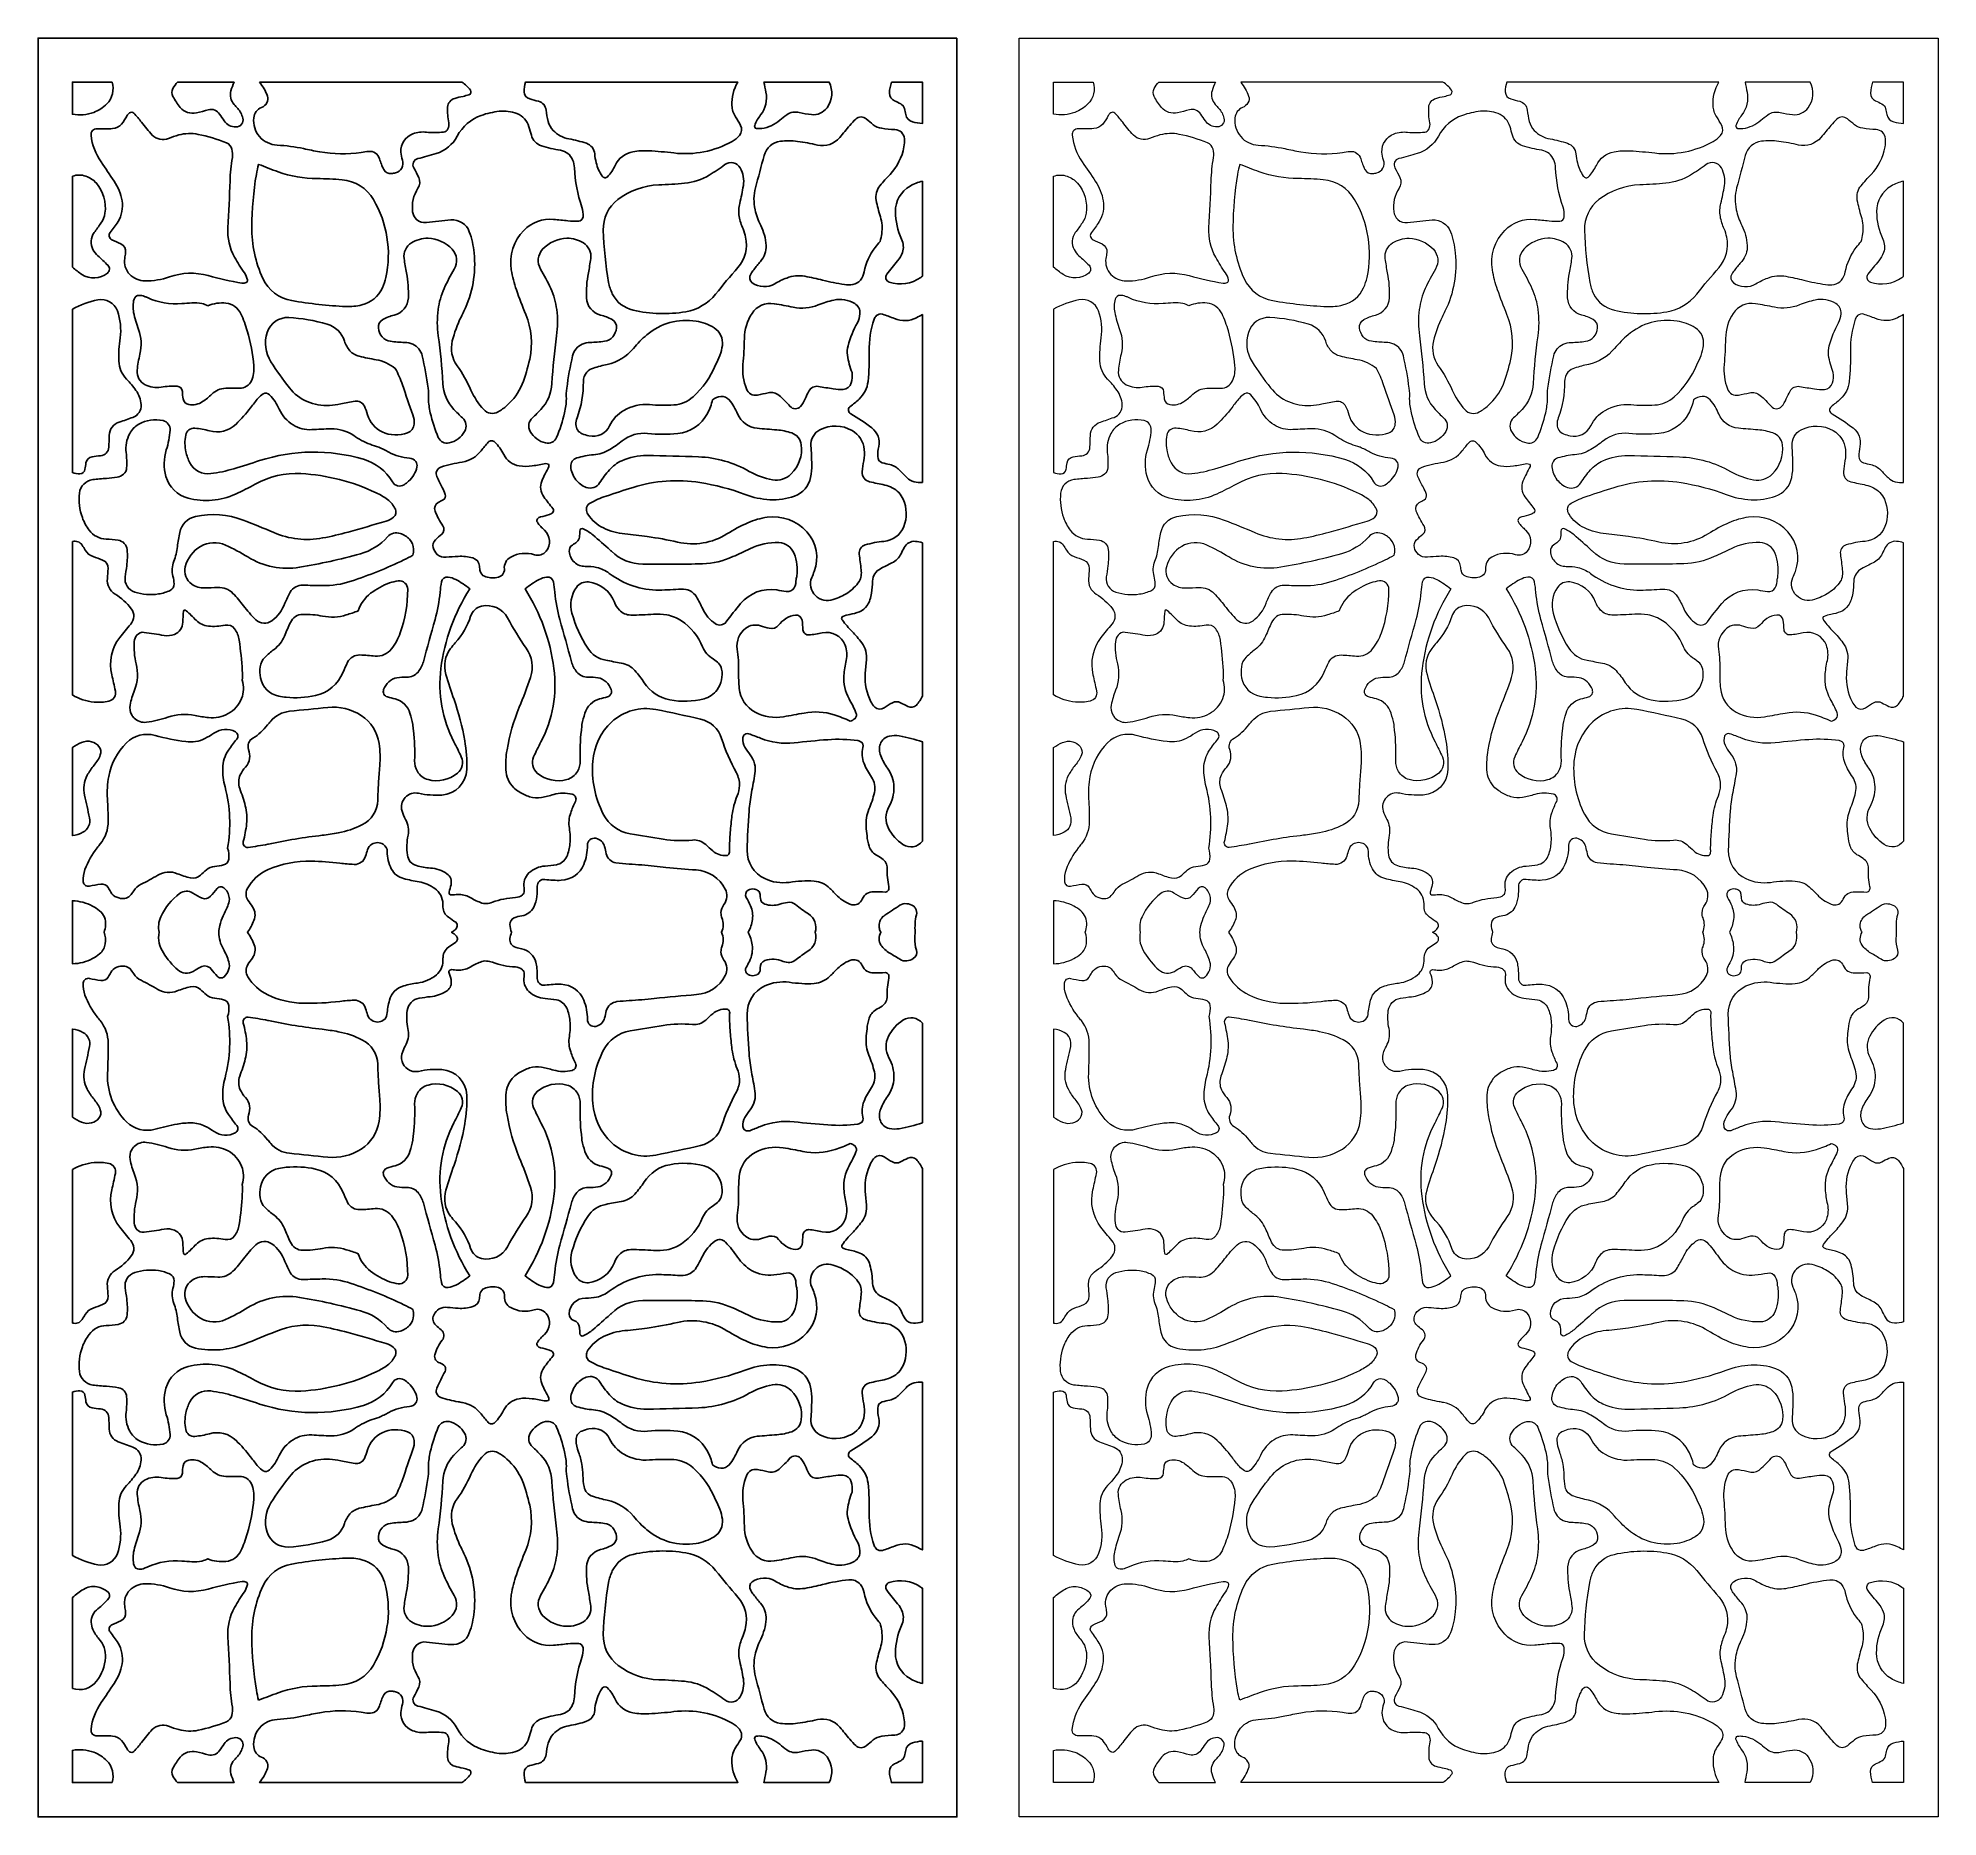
# Model space of a CAD drawing. Header units: centimetres. Extents: x -9.9 to 10.3, y -9.5 to 9.3.
import ezdxf

# ---------------------------------------------------------------- set-up
doc = ezdxf.new("R2010")
doc.units = ezdxf.units.CM
doc.header["$MEASUREMENT"] = 0
doc.layers.add('layer 1', color=7, linetype='Continuous')

msp = doc.modelspace()

# ---------------------------------------------------------------- linework, layer by layer
at = {"layer": 'layer 1', "color": 177}
for points, knots in [([(-0.14037, 9.32214), (-0.14037, 9.32214), (-9.88152, 9.32214), (-9.88152, 9.32214), (-9.88152, 9.32214), (-9.88152, 9.32214), (-9.88152, -9.53163), (-9.88152, -9.53163), (-9.88152, -9.53163), (-9.88152, -9.53163), (-0.14037, -9.53163), (-0.14037, -9.53163), (-0.14037, -9.53163), (-0.14037, -9.53163), (-0.14037, 9.32214), (-0.14037, 9.32214)], [0, 0, 0, 0, 0.2, 0.2, 0.2, 0.2, 0.4, 0.4, 0.4, 0.4, 0.6, 0.6, 0.6, 0.6, 1, 1, 1, 1]), ([(-9.09595, 8.85482), (-9.09595, 8.85482), (-9.51628, 8.85482), (-9.51628, 8.85482), (-9.51628, 8.85482), (-9.51628, 8.85482), (-9.51628, 8.51405), (-9.51628, 8.51405), (-9.51628, 8.51405), (-9.44061, 8.50004), (-9.36259, 8.50683), (-9.29048, 8.53373), (-9.29048, 8.53373), (-9.23873, 8.55354), (-9.19174, 8.58399), (-9.15253, 8.62314), (-9.15253, 8.62314), (-9.09184, 8.68376), (-9.07, 8.77306), (-9.09595, 8.85482)], [0, 0, 0, 0, 0.16666667, 0.16666667, 0.16666667, 0.16666667, 0.33333333, 0.33333333, 0.33333333, 0.33333333, 0.5, 0.5, 0.5, 0.5, 0.66666667, 0.66666667, 0.66666667, 0.66666667, 1, 1, 1, 1]), ([(-7.80112, 8.85482), (-7.80112, 8.85482), (-8.40107, 8.85482), (-8.40107, 8.85482), (-8.40107, 8.85482), (-8.42136, 8.83517), (-8.43829, 8.81234), (-8.4512, 8.78723), (-8.4512, 8.78723), (-8.46478, 8.76078), (-8.46465, 8.72939), (-8.45081, 8.70308), (-8.45081, 8.70308), (-8.42905, 8.66168), (-8.40292, 8.62274), (-8.37285, 8.58692), (-8.37285, 8.58692), (-8.33096, 8.53703), (-8.26465, 8.51492), (-8.20122, 8.52974), (-8.20122, 8.52974), (-8.15938, 8.53951), (-8.11772, 8.55002), (-8.07625, 8.56128), (-8.07625, 8.56128), (-8.03046, 8.57372), (-7.98182, 8.55531), (-7.95568, 8.51571), (-7.95568, 8.51571), (-7.93986, 8.49172), (-7.92378, 8.4679), (-7.90747, 8.44424), (-7.90747, 8.44424), (-7.87924, 8.40333), (-7.83271, 8.37897), (-7.78301, 8.37911), (-7.78301, 8.37911), (-7.75999, 8.3792), (-7.73827, 8.38982), (-7.72407, 8.40795), (-7.72407, 8.40795), (-7.70987, 8.42607), (-7.70472, 8.44955), (-7.71014, 8.47192), (-7.71014, 8.47192), (-7.71951, 8.51072), (-7.73814, 8.54666), (-7.76445, 8.57667), (-7.76445, 8.57667), (-7.77681, 8.59076), (-7.78936, 8.60468), (-7.80211, 8.61841), (-7.80211, 8.61841), (-7.83793, 8.65696), (-7.85107, 8.71143), (-7.83683, 8.76209), (-7.83683, 8.76209), (-7.82785, 8.79404), (-7.81589, 8.82509), (-7.80112, 8.85482)], [0, 0, 0, 0, 0.0625, 0.0625, 0.0625, 0.0625, 0.125, 0.125, 0.125, 0.125, 0.1875, 0.1875, 0.1875, 0.1875, 0.25, 0.25, 0.25, 0.25, 0.3125, 0.3125, 0.3125, 0.3125, 0.375, 0.375, 0.375, 0.375, 0.4375, 0.4375, 0.4375, 0.4375, 0.5, 0.5, 0.5, 0.5, 0.5625, 0.5625, 0.5625, 0.5625, 0.625, 0.625, 0.625, 0.625, 0.6875, 0.6875, 0.6875, 0.6875, 0.75, 0.75, 0.75, 0.75, 0.8125, 0.8125, 0.8125, 0.8125, 0.875, 0.875, 0.875, 0.875, 1, 1, 1, 1]), ([(-7.53282, 8.85482), (-7.53282, 8.85482), (-5.38816, 8.85482), (-5.38816, 8.85482), (-5.38816, 8.85482), (-5.35283, 8.83236), (-5.3221, 8.80335), (-5.29764, 8.76937), (-5.29764, 8.76937), (-5.29173, 8.76118), (-5.29007, 8.75067), (-5.29316, 8.74105), (-5.29316, 8.74105), (-5.29625, 8.73144), (-5.3038, 8.72384), (-5.31337, 8.72063), (-5.31337, 8.72063), (-5.3337, 8.71383), (-5.3544, 8.70819), (-5.37537, 8.70373), (-5.37537, 8.70373), (-5.40517, 8.69739), (-5.43475, 8.69009), (-5.46408, 8.68185), (-5.46408, 8.68185), (-5.50616, 8.67001), (-5.53612, 8.63291), (-5.53877, 8.58928), (-5.53877, 8.58928), (-5.54217, 8.53364), (-5.53828, 8.47782), (-5.52719, 8.42319), (-5.52719, 8.42319), (-5.52275, 8.40128), (-5.52569, 8.3785), (-5.53554, 8.35843), (-5.53554, 8.35843), (-5.54437, 8.34051), (-5.5616, 8.32821), (-5.58141, 8.32565), (-5.58141, 8.32565), (-5.64161, 8.3179), (-5.70253, 8.31744), (-5.76284, 8.32428), (-5.76284, 8.32428), (-5.81184, 8.32983), (-5.86144, 8.32355), (-5.90751, 8.30595), (-5.90751, 8.30595), (-5.98724, 8.27555), (-6.03854, 8.19764), (-6.03483, 8.1124), (-6.03483, 8.1124), (-6.03313, 8.08298), (-6.02747, 8.05394), (-6.018, 8.02603), (-6.018, 8.02603), (-6.00875, 7.99886), (-6.01137, 7.96905), (-6.0252, 7.9439), (-6.0252, 7.9439), (-6.03903, 7.91875), (-6.06296, 7.90055), (-6.09085, 7.8938), (-6.09085, 7.8938), (-6.10457, 7.8905), (-6.11841, 7.88772), (-6.13234, 7.88546), (-6.13234, 7.88546), (-6.16615, 7.87999), (-6.19969, 7.89683), (-6.21553, 7.92719), (-6.21553, 7.92719), (-6.23466, 7.96391), (-6.2498, 8.00258), (-6.26067, 8.04253), (-6.26067, 8.04253), (-6.27448, 8.09323), (-6.32301, 8.12636), (-6.37525, 8.12066), (-6.37525, 8.12066), (-6.40179, 8.11778), (-6.42827, 8.11429), (-6.45465, 8.11019), (-6.45465, 8.11019), (-6.60084, 8.0875), (-6.74984, 8.0894), (-6.8954, 8.1158), (-6.8954, 8.1158), (-6.95231, 8.12612), (-7.00904, 8.13736), (-7.06559, 8.1495), (-7.06559, 8.1495), (-7.15823, 8.16939), (-7.2523, 8.18178), (-7.34694, 8.18655), (-7.34694, 8.18655), (-7.41889, 8.19013), (-7.4862, 8.22315), (-7.53305, 8.27787), (-7.53305, 8.27787), (-7.57991, 8.33259), (-7.60214, 8.40455), (-7.5946, 8.4762), (-7.5946, 8.4762), (-7.58946, 8.5248), (-7.55814, 8.56675), (-7.51302, 8.58555), (-7.51302, 8.58555), (-7.48933, 8.59542), (-7.46936, 8.61249), (-7.45592, 8.63435), (-7.45592, 8.63435), (-7.44283, 8.65561), (-7.44013, 8.68166), (-7.4486, 8.70514), (-7.4486, 8.70514), (-7.46816, 8.75937), (-7.49662, 8.80995), (-7.53282, 8.85482)], [0, 0, 0, 0, 0.03225806, 0.03225806, 0.03225806, 0.03225806, 0.06451613, 0.06451613, 0.06451613, 0.06451613, 0.09677419, 0.09677419, 0.09677419, 0.09677419, 0.12903226, 0.12903226, 0.12903226, 0.12903226, 0.16129032, 0.16129032, 0.16129032, 0.16129032, 0.19354839, 0.19354839, 0.19354839, 0.19354839, 0.22580645, 0.22580645, 0.22580645, 0.22580645, 0.25806452, 0.25806452, 0.25806452, 0.25806452, 0.29032258, 0.29032258, 0.29032258, 0.29032258, 0.32258065, 0.32258065, 0.32258065, 0.32258065, 0.35483871, 0.35483871, 0.35483871, 0.35483871, 0.38709677, 0.38709677, 0.38709677, 0.38709677, 0.41935484, 0.41935484, 0.41935484, 0.41935484, 0.4516129, 0.4516129, 0.4516129, 0.4516129, 0.48387097, 0.48387097, 0.48387097, 0.48387097, 0.51612903, 0.51612903, 0.51612903, 0.51612903, 0.5483871, 0.5483871, 0.5483871, 0.5483871, 0.58064516, 0.58064516, 0.58064516, 0.58064516, 0.61290323, 0.61290323, 0.61290323, 0.61290323, 0.64516129, 0.64516129, 0.64516129, 0.64516129, 0.67741935, 0.67741935, 0.67741935, 0.67741935, 0.70967742, 0.70967742, 0.70967742, 0.70967742, 0.74193548, 0.74193548, 0.74193548, 0.74193548, 0.77419355, 0.77419355, 0.77419355, 0.77419355, 0.80645161, 0.80645161, 0.80645161, 0.80645161, 0.83870968, 0.83870968, 0.83870968, 0.83870968, 0.87096774, 0.87096774, 0.87096774, 0.87096774, 0.90322581, 0.90322581, 0.90322581, 0.90322581, 0.93548387, 0.93548387, 0.93548387, 0.93548387, 1, 1, 1, 1]), ([(-4.7122, 8.85482), (-4.7122, 8.85482), (-2.46267, 8.85482), (-2.46267, 8.85482), (-2.46267, 8.85482), (-2.50733, 8.78001), (-2.52895, 8.69375), (-2.52482, 8.60673), (-2.52482, 8.60673), (-2.5228, 8.56397), (-2.50962, 8.52251), (-2.48659, 8.48643), (-2.48659, 8.48643), (-2.46763, 8.45674), (-2.44991, 8.42626), (-2.4335, 8.39509), (-2.4335, 8.39509), (-2.41555, 8.36104), (-2.42012, 8.31945), (-2.445, 8.29008), (-2.445, 8.29008), (-2.46695, 8.26418), (-2.49339, 8.24244), (-2.52304, 8.22592), (-2.52304, 8.22592), (-2.71099, 8.12113), (-2.92737, 8.07839), (-3.14105, 8.10377), (-3.14105, 8.10377), (-3.22939, 8.11427), (-3.31803, 8.1219), (-3.40686, 8.12666), (-3.40686, 8.12666), (-3.46292, 8.12968), (-3.51913, 8.12618), (-3.57438, 8.11622), (-3.57438, 8.11622), (-3.65665, 8.10139), (-3.72667, 8.04783), (-3.76247, 7.97227), (-3.76247, 7.97227), (-3.78347, 7.92797), (-3.81105, 7.88709), (-3.84428, 7.85103), (-3.84428, 7.85103), (-3.85143, 7.84325), (-3.86203, 7.8396), (-3.87246, 7.84131), (-3.87246, 7.84131), (-3.88404, 7.84318), (-3.89435, 7.84971), (-3.90101, 7.85937), (-3.90101, 7.85937), (-3.93019, 7.90171), (-3.95148, 7.949), (-3.96385, 7.99891), (-3.96385, 7.99891), (-3.97166, 8.0305), (-3.97697, 8.06266), (-3.97972, 8.09508), (-3.97972, 8.09508), (-3.98407, 8.14617), (-4.01825, 8.1898), (-4.06685, 8.20619), (-4.06685, 8.20619), (-4.12737, 8.22661), (-4.18943, 8.24211), (-4.25244, 8.25255), (-4.25244, 8.25255), (-4.31709, 8.26325), (-4.37634, 8.29528), (-4.42073, 8.3435), (-4.42073, 8.3435), (-4.44539, 8.37029), (-4.4633, 8.40261), (-4.47294, 8.43773), (-4.47294, 8.43773), (-4.4838, 8.47736), (-4.49117, 8.51788), (-4.49496, 8.55881), (-4.49496, 8.55881), (-4.49915, 8.60383), (-4.5313, 8.64125), (-4.57519, 8.65213), (-4.57519, 8.65213), (-4.60629, 8.65984), (-4.63735, 8.66777), (-4.66835, 8.67591), (-4.66835, 8.67591), (-4.70273, 8.68492), (-4.72714, 8.71545), (-4.72844, 8.75096), (-4.72844, 8.75096), (-4.72972, 8.7863), (-4.72421, 8.82156), (-4.7122, 8.85482)], [0, 0, 0, 0, 0.04, 0.04, 0.04, 0.04, 0.08, 0.08, 0.08, 0.08, 0.12, 0.12, 0.12, 0.12, 0.16, 0.16, 0.16, 0.16, 0.2, 0.2, 0.2, 0.2, 0.24, 0.24, 0.24, 0.24, 0.28, 0.28, 0.28, 0.28, 0.32, 0.32, 0.32, 0.32, 0.36, 0.36, 0.36, 0.36, 0.4, 0.4, 0.4, 0.4, 0.44, 0.44, 0.44, 0.44, 0.48, 0.48, 0.48, 0.48, 0.52, 0.52, 0.52, 0.52, 0.56, 0.56, 0.56, 0.56, 0.6, 0.6, 0.6, 0.6, 0.64, 0.64, 0.64, 0.64, 0.68, 0.68, 0.68, 0.68, 0.72, 0.72, 0.72, 0.72, 0.76, 0.76, 0.76, 0.76, 0.8, 0.8, 0.8, 0.8, 0.84, 0.84, 0.84, 0.84, 0.88, 0.88, 0.88, 0.88, 0.92, 0.92, 0.92, 0.92, 1, 1, 1, 1]), ([(-2.18589, 8.85482), (-2.18589, 8.85482), (-1.4948, 8.85482), (-1.4948, 8.85482), (-1.4948, 8.85482), (-1.45019, 8.76731), (-1.45876, 8.66204), (-1.51683, 8.58282), (-1.51683, 8.58282), (-1.55475, 8.5311), (-1.61741, 8.50349), (-1.68118, 8.51033), (-1.68118, 8.51033), (-1.72537, 8.51507), (-1.76919, 8.52275), (-1.81236, 8.5333), (-1.81236, 8.5333), (-1.85751, 8.54433), (-1.90519, 8.53539), (-1.94325, 8.50872), (-1.94325, 8.50872), (-1.96933, 8.49045), (-1.99446, 8.47087), (-2.01854, 8.45003), (-2.01854, 8.45003), (-2.07217, 8.40362), (-2.13802, 8.37355), (-2.20822, 8.36338), (-2.20822, 8.36338), (-2.22706, 8.36065), (-2.24622, 8.361), (-2.26494, 8.36442), (-2.26494, 8.36442), (-2.27173, 8.36565), (-2.27762, 8.36981), (-2.28104, 8.3758), (-2.28104, 8.3758), (-2.28447, 8.38178), (-2.28506, 8.38902), (-2.28268, 8.39549), (-2.28268, 8.39549), (-2.26788, 8.43566), (-2.24698, 8.47333), (-2.22073, 8.50716), (-2.22073, 8.50716), (-2.16809, 8.57501), (-2.14742, 8.66228), (-2.16409, 8.74653), (-2.16409, 8.74653), (-2.17124, 8.78265), (-2.1785, 8.81874), (-2.18589, 8.85482), (-2.18589, 8.85482), (-2.18589, 8.85482), (-2.18589, 8.85482), (-2.18589, 8.85482)], [0, 0, 0, 0, 0.06666667, 0.06666667, 0.06666667, 0.06666667, 0.13333333, 0.13333333, 0.13333333, 0.13333333, 0.2, 0.2, 0.2, 0.2, 0.26666667, 0.26666667, 0.26666667, 0.26666667, 0.33333333, 0.33333333, 0.33333333, 0.33333333, 0.4, 0.4, 0.4, 0.4, 0.46666667, 0.46666667, 0.46666667, 0.46666667, 0.53333333, 0.53333333, 0.53333333, 0.53333333, 0.6, 0.6, 0.6, 0.6, 0.66666667, 0.66666667, 0.66666667, 0.66666667, 0.73333333, 0.73333333, 0.73333333, 0.73333333, 0.8, 0.8, 0.8, 0.8, 0.86666667, 0.86666667, 0.86666667, 0.86666667, 1, 1, 1, 1]), ([(-0.83329, 8.85482), (-0.83329, 8.85482), (-0.50561, 8.85482), (-0.50561, 8.85482), (-0.50561, 8.85482), (-0.50561, 8.85482), (-0.50561, 8.41589), (-0.50561, 8.41589), (-0.50561, 8.41589), (-0.54084, 8.41814), (-0.57575, 8.42404), (-0.60978, 8.43347), (-0.60978, 8.43347), (-0.64639, 8.4436), (-0.67425, 8.47345), (-0.68189, 8.51066), (-0.68189, 8.51066), (-0.68622, 8.53179), (-0.69097, 8.55283), (-0.69612, 8.57377), (-0.69612, 8.57377), (-0.70151, 8.59567), (-0.71595, 8.61423), (-0.73585, 8.62484), (-0.73585, 8.62484), (-0.75741, 8.63634), (-0.77946, 8.64691), (-0.80194, 8.65652), (-0.80194, 8.65652), (-0.83482, 8.67057), (-0.85575, 8.70337), (-0.8547, 8.73912), (-0.8547, 8.73912), (-0.85353, 8.77855), (-0.84631, 8.81758), (-0.83329, 8.85482)], [0, 0, 0, 0, 0.1, 0.1, 0.1, 0.1, 0.2, 0.2, 0.2, 0.2, 0.3, 0.3, 0.3, 0.3, 0.4, 0.4, 0.4, 0.4, 0.5, 0.5, 0.5, 0.5, 0.6, 0.6, 0.6, 0.6, 0.7, 0.7, 0.7, 0.7, 0.8, 0.8, 0.8, 0.8, 1, 1, 1, 1]), ([(-7.82116, 8.05504), (-7.83478, 7.97297), (-7.84304, 7.8901), (-7.84588, 7.80695), (-7.84588, 7.80695), (-7.85153, 7.64189), (-7.85922, 7.47689), (-7.86894, 7.31202), (-7.86894, 7.31202), (-7.87536, 7.20289), (-7.85066, 7.09424), (-7.79766, 6.99863), (-7.79766, 6.99863), (-7.76599, 6.94139), (-7.73128, 6.88589), (-7.69367, 6.83237), (-7.69367, 6.83237), (-7.67796, 6.81001), (-7.66722, 6.78454), (-7.66217, 6.75768), (-7.66217, 6.75768), (-7.66011, 6.74676), (-7.66562, 6.73581), (-7.67559, 6.73093), (-7.67559, 6.73093), (-7.68907, 6.72429), (-7.70432, 6.72208), (-7.71913, 6.72461), (-7.71913, 6.72461), (-7.83981, 6.74524), (-7.9594, 6.77187), (-8.07743, 6.80442), (-8.07743, 6.80442), (-8.21289, 6.84176), (-8.35643, 6.83695), (-8.48907, 6.79057), (-8.48907, 6.79057), (-8.57149, 6.76175), (-8.65827, 6.74723), (-8.74558, 6.74763), (-8.74558, 6.74763), (-8.8072, 6.74792), (-8.86617, 6.77292), (-8.90924, 6.81699), (-8.90924, 6.81699), (-8.95304, 6.86181), (-8.9726, 6.92504), (-8.9618, 6.98678), (-8.9618, 6.98678), (-8.95825, 7.0071), (-8.95512, 7.02749), (-8.95243, 7.04794), (-8.95243, 7.04794), (-8.94737, 7.08645), (-8.96758, 7.12382), (-9.00261, 7.14061), (-9.00261, 7.14061), (-9.03428, 7.1558), (-9.06616, 7.17056), (-9.09824, 7.18487), (-9.09824, 7.18487), (-9.11195, 7.19097), (-9.12205, 7.20308), (-9.12558, 7.21767), (-9.12558, 7.21767), (-9.12912, 7.23226), (-9.12561, 7.24773), (-9.11621, 7.25943), (-9.11621, 7.25943), (-9.08619, 7.29668), (-9.05851, 7.33575), (-9.03331, 7.37642), (-9.03331, 7.37642), (-8.9925, 7.44218), (-8.97727, 7.5206), (-8.99053, 7.59685), (-8.99053, 7.59685), (-9.0035, 7.67143), (-9.03204, 7.7424), (-9.07433, 7.80518), (-9.07433, 7.80518), (-9.12008, 7.87311), (-9.16621, 7.94078), (-9.21273, 8.00818), (-9.21273, 8.00818), (-9.27088, 8.09245), (-9.30749, 8.18975), (-9.31931, 8.29145), (-9.31931, 8.29145), (-9.32144, 8.30968), (-9.31547, 8.32793), (-9.30296, 8.34136), (-9.30296, 8.34136), (-9.29046, 8.3548), (-9.27258, 8.36206), (-9.25424, 8.36123), (-9.25424, 8.36123), (-9.19957, 8.35872), (-9.14482, 8.35911), (-9.09019, 8.36241), (-9.09019, 8.36241), (-9.05322, 8.36464), (-9.01882, 8.382), (-8.99508, 8.41044), (-8.99508, 8.41044), (-8.97223, 8.43779), (-8.95256, 8.46762), (-8.93643, 8.4994), (-8.93643, 8.4994), (-8.93049, 8.51108), (-8.92184, 8.52117), (-8.91119, 8.52881), (-8.91119, 8.52881), (-8.89724, 8.53885), (-8.87804, 8.53724), (-8.86592, 8.52505), (-8.86592, 8.52505), (-8.83618, 8.49511), (-8.80871, 8.46298), (-8.78376, 8.42893), (-8.78376, 8.42893), (-8.74901, 8.38151), (-8.71109, 8.33649), (-8.67027, 8.29418), (-8.67027, 8.29418), (-8.62564, 8.24795), (-8.55747, 8.23346), (-8.49793, 8.25761), (-8.49793, 8.25761), (-8.46226, 8.27207), (-8.42575, 8.28437), (-8.3886, 8.29447), (-8.3886, 8.29447), (-8.32199, 8.3126), (-8.25203, 8.3149), (-8.18438, 8.30119), (-8.18438, 8.30119), (-8.08154, 8.28035), (-7.98088, 8.24987), (-7.88375, 8.21018), (-7.88375, 8.21018), (-7.85491, 8.19841), (-7.83342, 8.17355), (-7.8259, 8.14332), (-7.8259, 8.14332), (-7.81872, 8.11447), (-7.81712, 8.0845), (-7.82116, 8.05504)], [0, 0, 0, 0, 0.02631579, 0.02631579, 0.02631579, 0.02631579, 0.05263158, 0.05263158, 0.05263158, 0.05263158, 0.07894737, 0.07894737, 0.07894737, 0.07894737, 0.10526316, 0.10526316, 0.10526316, 0.10526316, 0.13157895, 0.13157895, 0.13157895, 0.13157895, 0.15789474, 0.15789474, 0.15789474, 0.15789474, 0.18421053, 0.18421053, 0.18421053, 0.18421053, 0.21052632, 0.21052632, 0.21052632, 0.21052632, 0.23684211, 0.23684211, 0.23684211, 0.23684211, 0.26315789, 0.26315789, 0.26315789, 0.26315789, 0.28947368, 0.28947368, 0.28947368, 0.28947368, 0.31578947, 0.31578947, 0.31578947, 0.31578947, 0.34210526, 0.34210526, 0.34210526, 0.34210526, 0.36842105, 0.36842105, 0.36842105, 0.36842105, 0.39473684, 0.39473684, 0.39473684, 0.39473684, 0.42105263, 0.42105263, 0.42105263, 0.42105263, 0.44736842, 0.44736842, 0.44736842, 0.44736842, 0.47368421, 0.47368421, 0.47368421, 0.47368421, 0.5, 0.5, 0.5, 0.5, 0.52631579, 0.52631579, 0.52631579, 0.52631579, 0.55263158, 0.55263158, 0.55263158, 0.55263158, 0.57894737, 0.57894737, 0.57894737, 0.57894737, 0.60526316, 0.60526316, 0.60526316, 0.60526316, 0.63157895, 0.63157895, 0.63157895, 0.63157895, 0.65789474, 0.65789474, 0.65789474, 0.65789474, 0.68421053, 0.68421053, 0.68421053, 0.68421053, 0.71052632, 0.71052632, 0.71052632, 0.71052632, 0.73684211, 0.73684211, 0.73684211, 0.73684211, 0.76315789, 0.76315789, 0.76315789, 0.76315789, 0.78947368, 0.78947368, 0.78947368, 0.78947368, 0.81578947, 0.81578947, 0.81578947, 0.81578947, 0.84210526, 0.84210526, 0.84210526, 0.84210526, 0.86842105, 0.86842105, 0.86842105, 0.86842105, 0.89473684, 0.89473684, 0.89473684, 0.89473684, 0.92105263, 0.92105263, 0.92105263, 0.92105263, 0.94736842, 0.94736842, 0.94736842, 0.94736842, 1, 1, 1, 1]), ([(-4.74733, 5.65185), (-4.78463, 5.56579), (-4.84034, 5.4889), (-4.91048, 5.42664), (-4.91048, 5.42664), (-4.93923, 5.40102), (-4.97065, 5.37855), (-5.00417, 5.35962), (-5.00417, 5.35962), (-5.05447, 5.3312), (-5.1178, 5.34141), (-5.15669, 5.38413), (-5.15669, 5.38413), (-5.21226, 5.44522), (-5.2577, 5.51484), (-5.29125, 5.5903), (-5.29125, 5.5903), (-5.33162, 5.68107), (-5.38094, 5.76756), (-5.43851, 5.84851), (-5.43851, 5.84851), (-5.49291, 5.925), (-5.51135, 6.02145), (-5.48906, 6.11263), (-5.48906, 6.11263), (-5.4677, 6.19997), (-5.43673, 6.28468), (-5.39675, 6.36521), (-5.39675, 6.36521), (-5.38672, 6.3854), (-5.37679, 6.40564), (-5.36696, 6.42592), (-5.36696, 6.42592), (-5.27394, 6.61792), (-5.23607, 6.83186), (-5.2576, 7.04411), (-5.2576, 7.04411), (-5.2654, 7.12097), (-5.28259, 7.19656), (-5.3088, 7.26924), (-5.3088, 7.26924), (-5.33798, 7.35007), (-5.41783, 7.40109), (-5.50343, 7.39344), (-5.50343, 7.39344), (-5.59022, 7.38571), (-5.67686, 7.37645), (-5.76332, 7.36564), (-5.76332, 7.36564), (-5.80123, 7.3609), (-5.83932, 7.37314), (-5.86739, 7.39905), (-5.86739, 7.39905), (-5.89076, 7.42063), (-5.90587, 7.44971), (-5.91009, 7.48124), (-5.91009, 7.48124), (-5.92172, 7.56801), (-5.90171, 7.65613), (-5.85378, 7.7294), (-5.85378, 7.7294), (-5.83153, 7.76342), (-5.8282, 7.80642), (-5.84497, 7.84345), (-5.84497, 7.84345), (-5.86071, 7.87822), (-5.8782, 7.91215), (-5.89738, 7.94514), (-5.89738, 7.94514), (-5.908, 7.96335), (-5.90943, 7.98551), (-5.90123, 8.00493), (-5.90123, 8.00493), (-5.89304, 8.02436), (-5.87603, 8.03884), (-5.85557, 8.04395), (-5.85557, 8.04395), (-5.79038, 8.06015), (-5.72559, 8.07795), (-5.66127, 8.09736), (-5.66127, 8.09736), (-5.56482, 8.12657), (-5.48407, 8.19302), (-5.4369, 8.28207), (-5.4369, 8.28207), (-5.38258, 8.38458), (-5.2917, 8.46301), (-5.18237, 8.5018), (-5.18237, 8.5018), (-5.12063, 8.52369), (-5.05657, 8.5384), (-4.99146, 8.54563), (-4.99146, 8.54563), (-4.92795, 8.55268), (-4.86364, 8.54442), (-4.80397, 8.52155), (-4.80397, 8.52155), (-4.74181, 8.49774), (-4.69464, 8.44576), (-4.6769, 8.3816), (-4.6769, 8.3816), (-4.66856, 8.3514), (-4.66007, 8.32126), (-4.65141, 8.29116), (-4.65141, 8.29116), (-4.63634, 8.23878), (-4.59617, 8.19739), (-4.54425, 8.18081), (-4.54425, 8.18081), (-4.47806, 8.15965), (-4.4104, 8.14341), (-4.34181, 8.13222), (-4.34181, 8.13222), (-4.28404, 8.1228), (-4.23533, 8.08388), (-4.21335, 8.02963), (-4.21335, 8.02963), (-4.20248, 8.00279), (-4.19621, 7.9743), (-4.1948, 7.94538), (-4.1948, 7.94538), (-4.18794, 7.80392), (-4.16131, 7.66416), (-4.11569, 7.53009), (-4.11569, 7.53009), (-4.10431, 7.49668), (-4.10006, 7.46124), (-4.10319, 7.42608), (-4.10319, 7.42608), (-4.10535, 7.40177), (-4.12499, 7.38268), (-4.14935, 7.38116), (-4.14935, 7.38116), (-4.18747, 7.3788), (-4.22573, 7.37984), (-4.26366, 7.38428), (-4.26366, 7.38428), (-4.31418, 7.3902), (-4.36477, 7.39548), (-4.41543, 7.40014), (-4.41543, 7.40014), (-4.53303, 7.41093), (-4.64916, 7.36827), (-4.73176, 7.28386), (-4.73176, 7.28386), (-4.84, 7.17326), (-4.88912, 7.01788), (-4.86401, 6.86518), (-4.86401, 6.86518), (-4.85213, 6.79284), (-4.83389, 6.72169), (-4.80949, 6.65255), (-4.80949, 6.65255), (-4.77862, 6.5652), (-4.74559, 6.47862), (-4.71041, 6.39291), (-4.71041, 6.39291), (-4.64857, 6.24223), (-4.63413, 6.07619), (-4.66899, 5.91709), (-4.66899, 5.91709), (-4.68875, 5.82693), (-4.71493, 5.73828), (-4.74733, 5.65185)], [0, 0, 0, 0, 0.02380952, 0.02380952, 0.02380952, 0.02380952, 0.04761905, 0.04761905, 0.04761905, 0.04761905, 0.07142857, 0.07142857, 0.07142857, 0.07142857, 0.0952381, 0.0952381, 0.0952381, 0.0952381, 0.11904762, 0.11904762, 0.11904762, 0.11904762, 0.14285714, 0.14285714, 0.14285714, 0.14285714, 0.16666667, 0.16666667, 0.16666667, 0.16666667, 0.19047619, 0.19047619, 0.19047619, 0.19047619, 0.21428571, 0.21428571, 0.21428571, 0.21428571, 0.23809524, 0.23809524, 0.23809524, 0.23809524, 0.26190476, 0.26190476, 0.26190476, 0.26190476, 0.28571429, 0.28571429, 0.28571429, 0.28571429, 0.30952381, 0.30952381, 0.30952381, 0.30952381, 0.33333333, 0.33333333, 0.33333333, 0.33333333, 0.35714286, 0.35714286, 0.35714286, 0.35714286, 0.38095238, 0.38095238, 0.38095238, 0.38095238, 0.4047619, 0.4047619, 0.4047619, 0.4047619, 0.42857143, 0.42857143, 0.42857143, 0.42857143, 0.45238095, 0.45238095, 0.45238095, 0.45238095, 0.47619048, 0.47619048, 0.47619048, 0.47619048, 0.5, 0.5, 0.5, 0.5, 0.52380952, 0.52380952, 0.52380952, 0.52380952, 0.54761905, 0.54761905, 0.54761905, 0.54761905, 0.57142857, 0.57142857, 0.57142857, 0.57142857, 0.5952381, 0.5952381, 0.5952381, 0.5952381, 0.61904762, 0.61904762, 0.61904762, 0.61904762, 0.64285714, 0.64285714, 0.64285714, 0.64285714, 0.66666667, 0.66666667, 0.66666667, 0.66666667, 0.69047619, 0.69047619, 0.69047619, 0.69047619, 0.71428571, 0.71428571, 0.71428571, 0.71428571, 0.73809524, 0.73809524, 0.73809524, 0.73809524, 0.76190476, 0.76190476, 0.76190476, 0.76190476, 0.78571429, 0.78571429, 0.78571429, 0.78571429, 0.80952381, 0.80952381, 0.80952381, 0.80952381, 0.83333333, 0.83333333, 0.83333333, 0.83333333, 0.85714286, 0.85714286, 0.85714286, 0.85714286, 0.88095238, 0.88095238, 0.88095238, 0.88095238, 0.9047619, 0.9047619, 0.9047619, 0.9047619, 0.92857143, 0.92857143, 0.92857143, 0.92857143, 0.95238095, 0.95238095, 0.95238095, 0.95238095, 1, 1, 1, 1]), ([(-0.95425, 7.16665), (-0.97185, 7.14536), (-0.98918, 7.12385), (-1.00623, 7.10211), (-1.00623, 7.10211), (-1.0655, 7.02653), (-1.1056, 6.93778), (-1.12312, 6.84333), (-1.12312, 6.84333), (-1.12904, 6.81141), (-1.14287, 6.78147), (-1.16334, 6.75628), (-1.16334, 6.75628), (-1.18301, 6.73198), (-1.21083, 6.71562), (-1.24162, 6.71024), (-1.24162, 6.71024), (-1.27164, 6.70498), (-1.30232, 6.70467), (-1.33243, 6.70929), (-1.33243, 6.70929), (-1.40999, 6.7212), (-1.48692, 6.73688), (-1.56295, 6.75628), (-1.56295, 6.75628), (-1.62541, 6.77215), (-1.68843, 6.78568), (-1.7519, 6.79685), (-1.7519, 6.79685), (-1.81651, 6.80821), (-1.88295, 6.80195), (-1.94429, 6.77869), (-1.94429, 6.77869), (-1.98834, 6.762), (-2.03086, 6.74157), (-2.0714, 6.7176), (-2.0714, 6.7176), (-2.14548, 6.67378), (-2.23852, 6.67782), (-2.30859, 6.72779), (-2.30859, 6.72779), (-2.3385, 6.74911), (-2.34612, 6.79034), (-2.32589, 6.82099), (-2.32589, 6.82099), (-2.31587, 6.83617), (-2.30535, 6.85101), (-2.29436, 6.86551), (-2.29436, 6.86551), (-2.27107, 6.89623), (-2.24674, 6.92616), (-2.22144, 6.95524), (-2.22144, 6.95524), (-2.18078, 7.00199), (-2.15991, 7.06267), (-2.16327, 7.12453), (-2.16327, 7.12453), (-2.16727, 7.19818), (-2.18659, 7.27015), (-2.22004, 7.33589), (-2.22004, 7.33589), (-2.24694, 7.38877), (-2.26697, 7.44489), (-2.27965, 7.50285), (-2.27965, 7.50285), (-2.2963, 7.57918), (-2.29464, 7.65841), (-2.27483, 7.73399), (-2.27483, 7.73399), (-2.24486, 7.84834), (-2.21455, 7.9626), (-2.18391, 8.07678), (-2.18391, 8.07678), (-2.16231, 8.15737), (-2.09416, 8.21704), (-2.01143, 8.22791), (-2.01143, 8.22791), (-1.95101, 8.23584), (-1.88979, 8.23553), (-1.82946, 8.22699), (-1.82946, 8.22699), (-1.75879, 8.21699), (-1.68856, 8.20402), (-1.61898, 8.18811), (-1.61898, 8.18811), (-1.53087, 8.16799), (-1.43899, 8.19891), (-1.38104, 8.26826), (-1.38104, 8.26826), (-1.34565, 8.31061), (-1.31039, 8.35308), (-1.27528, 8.39567), (-1.27528, 8.39567), (-1.25561, 8.41952), (-1.2344, 8.44206), (-1.21178, 8.46313), (-1.21178, 8.46313), (-1.18067, 8.49216), (-1.13259, 8.49294), (-1.10048, 8.46501), (-1.10048, 8.46501), (-1.07616, 8.44384), (-1.05131, 8.42329), (-1.02594, 8.4034), (-1.02594, 8.4034), (-1.00014, 8.38317), (-0.9696, 8.36992), (-0.93721, 8.36491), (-0.93721, 8.36491), (-0.89094, 8.35774), (-0.84429, 8.35336), (-0.7975, 8.35177), (-0.7975, 8.35177), (-0.74392, 8.34997), (-0.70029, 8.30798), (-0.69633, 8.25452), (-0.69633, 8.25452), (-0.6942, 8.22567), (-0.69575, 8.19665), (-0.70095, 8.16819), (-0.70095, 8.16819), (-0.72091, 8.05877), (-0.77231, 7.95747), (-0.84881, 7.87673), (-0.84881, 7.87673), (-0.88557, 7.83794), (-0.92113, 7.79803), (-0.95545, 7.75706), (-0.95545, 7.75706), (-0.99152, 7.714), (-1.00627, 7.65702), (-0.99556, 7.60187), (-0.99556, 7.60187), (-0.98415, 7.54301), (-0.96931, 7.48486), (-0.95113, 7.42773), (-0.95113, 7.42773), (-0.93272, 7.36989), (-0.92784, 7.30858), (-0.93685, 7.24857), (-0.93685, 7.24857), (-0.94099, 7.22105), (-0.94664, 7.19378), (-0.95378, 7.16689), (-0.95378, 7.16689), (-0.95378, 7.16689), (-0.95425, 7.16665), (-0.95425, 7.16665)], [0, 0, 0, 0, 0.02631579, 0.02631579, 0.02631579, 0.02631579, 0.05263158, 0.05263158, 0.05263158, 0.05263158, 0.07894737, 0.07894737, 0.07894737, 0.07894737, 0.10526316, 0.10526316, 0.10526316, 0.10526316, 0.13157895, 0.13157895, 0.13157895, 0.13157895, 0.15789474, 0.15789474, 0.15789474, 0.15789474, 0.18421053, 0.18421053, 0.18421053, 0.18421053, 0.21052632, 0.21052632, 0.21052632, 0.21052632, 0.23684211, 0.23684211, 0.23684211, 0.23684211, 0.26315789, 0.26315789, 0.26315789, 0.26315789, 0.28947368, 0.28947368, 0.28947368, 0.28947368, 0.31578947, 0.31578947, 0.31578947, 0.31578947, 0.34210526, 0.34210526, 0.34210526, 0.34210526, 0.36842105, 0.36842105, 0.36842105, 0.36842105, 0.39473684, 0.39473684, 0.39473684, 0.39473684, 0.42105263, 0.42105263, 0.42105263, 0.42105263, 0.44736842, 0.44736842, 0.44736842, 0.44736842, 0.47368421, 0.47368421, 0.47368421, 0.47368421, 0.5, 0.5, 0.5, 0.5, 0.52631579, 0.52631579, 0.52631579, 0.52631579, 0.55263158, 0.55263158, 0.55263158, 0.55263158, 0.57894737, 0.57894737, 0.57894737, 0.57894737, 0.60526316, 0.60526316, 0.60526316, 0.60526316, 0.63157895, 0.63157895, 0.63157895, 0.63157895, 0.65789474, 0.65789474, 0.65789474, 0.65789474, 0.68421053, 0.68421053, 0.68421053, 0.68421053, 0.71052632, 0.71052632, 0.71052632, 0.71052632, 0.73684211, 0.73684211, 0.73684211, 0.73684211, 0.76315789, 0.76315789, 0.76315789, 0.76315789, 0.78947368, 0.78947368, 0.78947368, 0.78947368, 0.81578947, 0.81578947, 0.81578947, 0.81578947, 0.84210526, 0.84210526, 0.84210526, 0.84210526, 0.86842105, 0.86842105, 0.86842105, 0.86842105, 0.89473684, 0.89473684, 0.89473684, 0.89473684, 0.92105263, 0.92105263, 0.92105263, 0.92105263, 0.94736842, 0.94736842, 0.94736842, 0.94736842, 1, 1, 1, 1]), ([(-9.51628, 7.85802), (-9.51628, 7.85802), (-9.51628, 6.89407), (-9.51628, 6.89407), (-9.51628, 6.89407), (-9.48497, 6.86573), (-9.45148, 6.8399), (-9.41613, 6.8168), (-9.41613, 6.8168), (-9.33205, 6.76192), (-9.22224, 6.76769), (-9.1445, 6.83123), (-9.1445, 6.83123), (-9.13237, 6.84115), (-9.12502, 6.85575), (-9.12426, 6.8714), (-9.12426, 6.8714), (-9.12351, 6.88706), (-9.12937, 6.90223), (-9.14049, 6.91328), (-9.14049, 6.91328), (-9.17535, 6.94796), (-9.21122, 6.98161), (-9.24805, 7.01421), (-9.24805, 7.01421), (-9.26896, 7.03271), (-9.28633, 7.05487), (-9.2993, 7.0796), (-9.2993, 7.0796), (-9.32955, 7.13714), (-9.32444, 7.20693), (-9.2862, 7.2595), (-9.2862, 7.2595), (-9.26191, 7.29289), (-9.23784, 7.32644), (-9.214, 7.36016), (-9.214, 7.36016), (-9.19174, 7.39165), (-9.17718, 7.4279), (-9.17148, 7.46604), (-9.17148, 7.46604), (-9.1545, 7.57986), (-9.18759, 7.69538), (-9.26233, 7.78289), (-9.26233, 7.78289), (-9.29181, 7.81741), (-9.33003, 7.84336), (-9.373, 7.85802), (-9.373, 7.85802), (-9.41947, 7.87377), (-9.46981, 7.87378), (-9.51628, 7.85802)], [0, 0, 0, 0, 0.07142857, 0.07142857, 0.07142857, 0.07142857, 0.14285714, 0.14285714, 0.14285714, 0.14285714, 0.21428571, 0.21428571, 0.21428571, 0.21428571, 0.28571429, 0.28571429, 0.28571429, 0.28571429, 0.35714286, 0.35714286, 0.35714286, 0.35714286, 0.42857143, 0.42857143, 0.42857143, 0.42857143, 0.5, 0.5, 0.5, 0.5, 0.57142857, 0.57142857, 0.57142857, 0.57142857, 0.64285714, 0.64285714, 0.64285714, 0.64285714, 0.71428571, 0.71428571, 0.71428571, 0.71428571, 0.78571429, 0.78571429, 0.78571429, 0.78571429, 0.85714286, 0.85714286, 0.85714286, 0.85714286, 1, 1, 1, 1]), ([(-7.54279, 7.98321), (-7.47437, 7.9552), (-7.40532, 7.92878), (-7.33569, 7.90395), (-7.33569, 7.90395), (-7.20286, 7.85657), (-7.06298, 7.8322), (-6.92196, 7.83188), (-6.92196, 7.83188), (-6.83382, 7.83167), (-6.74571, 7.82784), (-6.65789, 7.8204), (-6.65789, 7.8204), (-6.51928, 7.80867), (-6.39497, 7.73009), (-6.32483, 7.60996), (-6.32483, 7.60996), (-6.17964, 7.36127), (-6.13254, 7.06712), (-6.19268, 6.7855), (-6.19268, 6.7855), (-6.20078, 6.74758), (-6.21308, 6.71067), (-6.22935, 6.67548), (-6.22935, 6.67548), (-6.27139, 6.58451), (-6.35247, 6.51744), (-6.44969, 6.49313), (-6.44969, 6.49313), (-6.50383, 6.47959), (-6.55967, 6.474), (-6.61542, 6.47651), (-6.61542, 6.47651), (-6.80867, 6.48522), (-7.00119, 6.50609), (-7.19181, 6.53899), (-7.19181, 6.53899), (-7.32609, 6.56214), (-7.44047, 6.64995), (-7.49766, 6.77364), (-7.49766, 6.77364), (-7.57678, 6.94485), (-7.61697, 7.13156), (-7.61533, 7.32017), (-7.61533, 7.32017), (-7.61369, 7.50679), (-7.5974, 7.69302), (-7.56661, 7.87709), (-7.56661, 7.87709), (-7.56062, 7.91287), (-7.55267, 7.9483), (-7.54279, 7.98321), (-7.54279, 7.98321), (-7.54279, 7.98321), (-7.54279, 7.98321), (-7.54279, 7.98321)], [0, 0, 0, 0, 0.06666667, 0.06666667, 0.06666667, 0.06666667, 0.13333333, 0.13333333, 0.13333333, 0.13333333, 0.2, 0.2, 0.2, 0.2, 0.26666667, 0.26666667, 0.26666667, 0.26666667, 0.33333333, 0.33333333, 0.33333333, 0.33333333, 0.4, 0.4, 0.4, 0.4, 0.46666667, 0.46666667, 0.46666667, 0.46666667, 0.53333333, 0.53333333, 0.53333333, 0.53333333, 0.6, 0.6, 0.6, 0.6, 0.66666667, 0.66666667, 0.66666667, 0.66666667, 0.73333333, 0.73333333, 0.73333333, 0.73333333, 0.8, 0.8, 0.8, 0.8, 0.86666667, 0.86666667, 0.86666667, 0.86666667, 1, 1, 1, 1]), ([(-2.40596, 7.29846), (-2.39478, 7.26991), (-2.38586, 7.24053), (-2.37926, 7.21059), (-2.37926, 7.21059), (-2.35419, 7.09685), (-2.38477, 6.97787), (-2.46149, 6.89024), (-2.46149, 6.89024), (-2.54227, 6.79801), (-2.62099, 6.70401), (-2.69761, 6.60829), (-2.69761, 6.60829), (-2.77675, 6.50939), (-2.88947, 6.44288), (-3.01431, 6.42135), (-3.01431, 6.42135), (-3.19918, 6.38949), (-3.38862, 6.39472), (-3.57147, 6.4367), (-3.57147, 6.4367), (-3.668, 6.45886), (-3.74941, 6.52351), (-3.79292, 6.61249), (-3.79292, 6.61249), (-3.81139, 6.65027), (-3.82447, 6.69047), (-3.83177, 6.73189), (-3.83177, 6.73189), (-3.86404, 6.91508), (-3.88303, 7.10038), (-3.88857, 7.2863), (-3.88857, 7.2863), (-3.89236, 7.41243), (-3.83532, 7.53281), (-3.73539, 7.60985), (-3.73539, 7.60985), (-3.61047, 7.70613), (-3.45828, 7.7606), (-3.30064, 7.76551), (-3.30064, 7.76551), (-3.20894, 7.76836), (-3.11734, 7.77398), (-3.02597, 7.78237), (-3.02597, 7.78237), (-2.93342, 7.79087), (-2.84407, 7.82043), (-2.76472, 7.86882), (-2.76472, 7.86882), (-2.70802, 7.90344), (-2.65292, 7.94061), (-2.59959, 7.98023), (-2.59959, 7.98023), (-2.57415, 7.99915), (-2.54182, 8.00626), (-2.51079, 7.99974), (-2.51079, 7.99974), (-2.47976, 7.99321), (-2.45293, 7.97354), (-2.43727, 7.94597), (-2.43727, 7.94597), (-2.40486, 7.88885), (-2.39303, 7.8223), (-2.40372, 7.7575), (-2.40372, 7.7575), (-2.41412, 7.69452), (-2.42704, 7.63197), (-2.44245, 7.57002), (-2.44245, 7.57002), (-2.45375, 7.52456), (-2.45556, 7.47727), (-2.44776, 7.43108), (-2.44776, 7.43108), (-2.43999, 7.38515), (-2.42593, 7.34053), (-2.40596, 7.29846)], [0, 0, 0, 0, 0.05, 0.05, 0.05, 0.05, 0.1, 0.1, 0.1, 0.1, 0.15, 0.15, 0.15, 0.15, 0.2, 0.2, 0.2, 0.2, 0.25, 0.25, 0.25, 0.25, 0.3, 0.3, 0.3, 0.3, 0.35, 0.35, 0.35, 0.35, 0.4, 0.4, 0.4, 0.4, 0.45, 0.45, 0.45, 0.45, 0.5, 0.5, 0.5, 0.5, 0.55, 0.55, 0.55, 0.55, 0.6, 0.6, 0.6, 0.6, 0.65, 0.65, 0.65, 0.65, 0.7, 0.7, 0.7, 0.7, 0.75, 0.75, 0.75, 0.75, 0.8, 0.8, 0.8, 0.8, 0.85, 0.85, 0.85, 0.85, 0.9, 0.9, 0.9, 0.9, 1, 1, 1, 1]), ([(-0.50561, 6.7967), (-0.51126, 6.79261), (-0.51693, 6.78856), (-0.52262, 6.78455), (-0.52262, 6.78455), (-0.61999, 6.71583), (-0.74426, 6.69731), (-0.85748, 6.73454), (-0.85748, 6.73454), (-0.87393, 6.73993), (-0.88675, 6.75296), (-0.89188, 6.7695), (-0.89188, 6.7695), (-0.89701, 6.78603), (-0.89373, 6.80413), (-0.88321, 6.81789), (-0.88321, 6.81789), (-0.84607, 6.86636), (-0.80766, 6.91385), (-0.76803, 6.96031), (-0.76803, 6.96031), (-0.74584, 6.98632), (-0.72877, 7.01627), (-0.71769, 7.04862), (-0.71769, 7.04862), (-0.70182, 7.09508), (-0.70463, 7.14586), (-0.72556, 7.19027), (-0.72556, 7.19027), (-0.76857, 7.28157), (-0.79113, 7.3812), (-0.79167, 7.48212), (-0.79167, 7.48212), (-0.79228, 7.59378), (-0.73303, 7.69731), (-0.63651, 7.75345), (-0.63651, 7.75345), (-0.59581, 7.77711), (-0.55163, 7.79425), (-0.50561, 7.80422), (-0.50561, 7.80422), (-0.50561, 7.80422), (-0.50561, 6.7967), (-0.50561, 6.7967), (-0.50561, 6.7967), (-0.50561, 6.7967), (-0.50561, 6.7967), (-0.50561, 6.7967)], [0, 0, 0, 0, 0.07692308, 0.07692308, 0.07692308, 0.07692308, 0.15384615, 0.15384615, 0.15384615, 0.15384615, 0.23076923, 0.23076923, 0.23076923, 0.23076923, 0.30769231, 0.30769231, 0.30769231, 0.30769231, 0.38461538, 0.38461538, 0.38461538, 0.38461538, 0.46153846, 0.46153846, 0.46153846, 0.46153846, 0.53846154, 0.53846154, 0.53846154, 0.53846154, 0.61538462, 0.61538462, 0.61538462, 0.61538462, 0.69230769, 0.69230769, 0.69230769, 0.69230769, 0.76923077, 0.76923077, 0.76923077, 0.76923077, 0.84615385, 0.84615385, 0.84615385, 0.84615385, 1, 1, 1, 1]), ([(-5.74212, 5.49973), (-5.74071, 5.44947), (-5.73426, 5.3995), (-5.72285, 5.35054), (-5.72285, 5.35054), (-5.70199, 5.26095), (-5.67342, 5.17335), (-5.63745, 5.08869), (-5.63745, 5.08869), (-5.61832, 5.04369), (-5.56968, 5.01895), (-5.52207, 5.03008), (-5.52207, 5.03008), (-5.45296, 5.04621), (-5.39367, 5.09025), (-5.3583, 5.15177), (-5.3583, 5.15177), (-5.33052, 5.20013), (-5.34054, 5.2613), (-5.38239, 5.29817), (-5.38239, 5.29817), (-5.41387, 5.32594), (-5.44395, 5.35526), (-5.47252, 5.38602), (-5.47252, 5.38602), (-5.54222, 5.46104), (-5.58339, 5.5582), (-5.58887, 5.66046), (-5.58887, 5.66046), (-5.59789, 5.82933), (-5.6143, 5.99771), (-5.63805, 6.16515), (-5.63805, 6.16515), (-5.65117, 6.25765), (-5.65171, 6.35152), (-5.63967, 6.44417), (-5.63967, 6.44417), (-5.62968, 6.52147), (-5.6081, 6.59685), (-5.57568, 6.66774), (-5.57568, 6.66774), (-5.54342, 6.73828), (-5.50747, 6.80709), (-5.46801, 6.87386), (-5.46801, 6.87386), (-5.42839, 6.94095), (-5.43748, 7.026), (-5.49048, 7.08311), (-5.49048, 7.08311), (-5.55688, 7.15469), (-5.64916, 7.1966), (-5.74675, 7.19942), (-5.74675, 7.19942), (-5.80913, 7.20126), (-5.87059, 7.18428), (-5.92316, 7.15065), (-5.92316, 7.15065), (-5.97894, 7.11495), (-6.00898, 7.05024), (-6.00014, 6.9846), (-6.00014, 6.9846), (-5.99327, 6.93343), (-5.98492, 6.88247), (-5.97509, 6.83178), (-5.97509, 6.83178), (-5.95824, 6.74488), (-5.95161, 6.6563), (-5.95533, 6.56787), (-5.95533, 6.56787), (-5.95895, 6.48094), (-6.01972, 6.40684), (-6.10422, 6.38614), (-6.10422, 6.38614), (-6.14687, 6.37571), (-6.18792, 6.3596), (-6.22627, 6.33823), (-6.22627, 6.33823), (-6.25826, 6.3204), (-6.27669, 6.2854), (-6.27324, 6.24894), (-6.27324, 6.24894), (-6.27, 6.21465), (-6.25628, 6.18221), (-6.23393, 6.15602), (-6.23393, 6.15602), (-6.21149, 6.1297), (-6.18012, 6.11263), (-6.14583, 6.1081), (-6.14583, 6.1081), (-6.09516, 6.1014), (-6.0442, 6.09727), (-5.99312, 6.09572), (-5.99312, 6.09572), (-5.96414, 6.09485), (-5.9356, 6.0883), (-5.90913, 6.07647), (-5.90913, 6.07647), (-5.85798, 6.05361), (-5.82053, 6.008), (-5.80802, 5.95339), (-5.80802, 5.95339), (-5.78223, 5.84068), (-5.76161, 5.72684), (-5.74623, 5.61224), (-5.74623, 5.61224), (-5.74123, 5.57496), (-5.73985, 5.53727), (-5.74212, 5.49973)], [0, 0, 0, 0, 0.03571429, 0.03571429, 0.03571429, 0.03571429, 0.07142857, 0.07142857, 0.07142857, 0.07142857, 0.10714286, 0.10714286, 0.10714286, 0.10714286, 0.14285714, 0.14285714, 0.14285714, 0.14285714, 0.17857143, 0.17857143, 0.17857143, 0.17857143, 0.21428571, 0.21428571, 0.21428571, 0.21428571, 0.25, 0.25, 0.25, 0.25, 0.28571429, 0.28571429, 0.28571429, 0.28571429, 0.32142857, 0.32142857, 0.32142857, 0.32142857, 0.35714286, 0.35714286, 0.35714286, 0.35714286, 0.39285714, 0.39285714, 0.39285714, 0.39285714, 0.42857143, 0.42857143, 0.42857143, 0.42857143, 0.46428571, 0.46428571, 0.46428571, 0.46428571, 0.5, 0.5, 0.5, 0.5, 0.53571429, 0.53571429, 0.53571429, 0.53571429, 0.57142857, 0.57142857, 0.57142857, 0.57142857, 0.60714286, 0.60714286, 0.60714286, 0.60714286, 0.64285714, 0.64285714, 0.64285714, 0.64285714, 0.67857143, 0.67857143, 0.67857143, 0.67857143, 0.71428571, 0.71428571, 0.71428571, 0.71428571, 0.75, 0.75, 0.75, 0.75, 0.78571429, 0.78571429, 0.78571429, 0.78571429, 0.82142857, 0.82142857, 0.82142857, 0.82142857, 0.85714286, 0.85714286, 0.85714286, 0.85714286, 0.89285714, 0.89285714, 0.89285714, 0.89285714, 0.92857143, 0.92857143, 0.92857143, 0.92857143, 1, 1, 1, 1]), ([(-4.27977, 5.49973), (-4.28118, 5.44948), (-4.28764, 5.39949), (-4.29904, 5.35054), (-4.29904, 5.35054), (-4.3199, 5.26096), (-4.34848, 5.17334), (-4.38444, 5.08869), (-4.38444, 5.08869), (-4.40352, 5.04372), (-4.45226, 5.019), (-4.49984, 5.03009), (-4.49984, 5.03009), (-4.56891, 5.0462), (-4.62823, 5.0903), (-4.66359, 5.15178), (-4.66359, 5.15178), (-4.69139, 5.20006), (-4.68127, 5.2613), (-4.63951, 5.29817), (-4.63951, 5.29817), (-4.60802, 5.32594), (-4.57794, 5.35526), (-4.54937, 5.38602), (-4.54937, 5.38602), (-4.47966, 5.46108), (-4.43849, 5.55816), (-4.43303, 5.66046), (-4.43303, 5.66046), (-4.424, 5.82932), (-4.40759, 5.99772), (-4.38384, 6.16515), (-4.38384, 6.16515), (-4.37072, 6.25767), (-4.37018, 6.35151), (-4.38222, 6.44417), (-4.38222, 6.44417), (-4.39222, 6.52149), (-4.41378, 6.59684), (-4.44621, 6.66774), (-4.44621, 6.66774), (-4.47848, 6.73828), (-4.51442, 6.80708), (-4.55388, 6.87386), (-4.55388, 6.87386), (-4.59351, 6.94086), (-4.58432, 7.02602), (-4.53141, 7.08311), (-4.53141, 7.08311), (-4.46507, 7.15467), (-4.37268, 7.19658), (-4.27514, 7.19942), (-4.27514, 7.19942), (-4.21279, 7.20127), (-4.15129, 7.18426), (-4.09873, 7.15065), (-4.09873, 7.15065), (-4.04298, 7.11501), (-4.01296, 7.05019), (-4.02175, 6.9846), (-4.02175, 6.9846), (-4.02862, 6.93343), (-4.03698, 6.88246), (-4.0468, 6.83178), (-4.0468, 6.83178), (-4.06365, 6.74487), (-4.07028, 6.65631), (-4.06657, 6.56787), (-4.06657, 6.56787), (-4.06288, 6.48085), (-4.00225, 6.40678), (-3.91765, 6.38612), (-3.91765, 6.38612), (-3.87501, 6.3757), (-3.83397, 6.35958), (-3.79562, 6.33823), (-3.79562, 6.33823), (-3.76365, 6.32043), (-3.74523, 6.28537), (-3.74865, 6.24894), (-3.74865, 6.24894), (-3.75189, 6.21466), (-3.76562, 6.18221), (-3.78796, 6.15602), (-3.78796, 6.15602), (-3.81039, 6.12971), (-3.84179, 6.11264), (-3.87607, 6.1081), (-3.87607, 6.1081), (-3.92673, 6.1014), (-3.9777, 6.09727), (-4.02877, 6.09572), (-4.02877, 6.09572), (-4.05776, 6.09484), (-4.08629, 6.0883), (-4.11276, 6.07647), (-4.11276, 6.07647), (-4.16394, 6.05358), (-4.20137, 6.00804), (-4.21387, 5.95339), (-4.21387, 5.95339), (-4.23967, 5.84067), (-4.26029, 5.72684), (-4.27566, 5.61224), (-4.27566, 5.61224), (-4.28066, 5.57495), (-4.28204, 5.53728), (-4.27977, 5.49973)], [0, 0, 0, 0, 0.03571429, 0.03571429, 0.03571429, 0.03571429, 0.07142857, 0.07142857, 0.07142857, 0.07142857, 0.10714286, 0.10714286, 0.10714286, 0.10714286, 0.14285714, 0.14285714, 0.14285714, 0.14285714, 0.17857143, 0.17857143, 0.17857143, 0.17857143, 0.21428571, 0.21428571, 0.21428571, 0.21428571, 0.25, 0.25, 0.25, 0.25, 0.28571429, 0.28571429, 0.28571429, 0.28571429, 0.32142857, 0.32142857, 0.32142857, 0.32142857, 0.35714286, 0.35714286, 0.35714286, 0.35714286, 0.39285714, 0.39285714, 0.39285714, 0.39285714, 0.42857143, 0.42857143, 0.42857143, 0.42857143, 0.46428571, 0.46428571, 0.46428571, 0.46428571, 0.5, 0.5, 0.5, 0.5, 0.53571429, 0.53571429, 0.53571429, 0.53571429, 0.57142857, 0.57142857, 0.57142857, 0.57142857, 0.60714286, 0.60714286, 0.60714286, 0.60714286, 0.64285714, 0.64285714, 0.64285714, 0.64285714, 0.67857143, 0.67857143, 0.67857143, 0.67857143, 0.71428571, 0.71428571, 0.71428571, 0.71428571, 0.75, 0.75, 0.75, 0.75, 0.78571429, 0.78571429, 0.78571429, 0.78571429, 0.82142857, 0.82142857, 0.82142857, 0.82142857, 0.85714286, 0.85714286, 0.85714286, 0.85714286, 0.89285714, 0.89285714, 0.89285714, 0.89285714, 0.92857143, 0.92857143, 0.92857143, 0.92857143, 1, 1, 1, 1]), ([(-9.51628, 6.44881), (-9.43223, 6.49521), (-9.34141, 6.52819), (-9.24717, 6.54654), (-9.24717, 6.54654), (-9.15869, 6.56381), (-9.07076, 6.51391), (-9.04003, 6.42917), (-9.04003, 6.42917), (-9.00694, 6.33778), (-8.99692, 6.23959), (-9.01086, 6.1434), (-9.01086, 6.1434), (-9.02261, 6.06229), (-9.02722, 5.98033), (-9.02464, 5.89842), (-9.02464, 5.89842), (-9.02238, 5.82671), (-8.99339, 5.75848), (-8.94332, 5.7071), (-8.94332, 5.7071), (-8.90708, 5.66991), (-8.87363, 5.63008), (-8.84325, 5.58796), (-8.84325, 5.58796), (-8.81128, 5.54362), (-8.79231, 5.49121), (-8.78848, 5.43668), (-8.78848, 5.43668), (-8.78428, 5.37726), (-8.81993, 5.32218), (-8.87582, 5.30157), (-8.87582, 5.30157), (-8.9234, 5.28405), (-8.97137, 5.26762), (-9.0197, 5.25229), (-9.0197, 5.25229), (-9.08189, 5.23255), (-9.12464, 5.17555), (-9.12607, 5.11032), (-9.12607, 5.11032), (-9.127, 5.06853), (-9.12855, 5.02676), (-9.13072, 4.98502), (-9.13072, 4.98502), (-9.13318, 4.93736), (-9.17076, 4.89894), (-9.21834, 4.89532), (-9.21834, 4.89532), (-9.24853, 4.89304), (-9.27861, 4.88958), (-9.30852, 4.88495), (-9.30852, 4.88495), (-9.34158, 4.87982), (-9.3676, 4.8541), (-9.37306, 4.8211), (-9.37306, 4.8211), (-9.37692, 4.79778), (-9.38051, 4.77442), (-9.38382, 4.75103), (-9.38382, 4.75103), (-9.38756, 4.72452), (-9.40991, 4.70456), (-9.43667, 4.70377), (-9.43667, 4.70377), (-9.46383, 4.70297), (-9.49089, 4.70756), (-9.51628, 4.71726), (-9.51628, 4.71726), (-9.51628, 4.71726), (-9.51628, 6.44881), (-9.51628, 6.44881)], [0, 0, 0, 0, 0.05263158, 0.05263158, 0.05263158, 0.05263158, 0.10526316, 0.10526316, 0.10526316, 0.10526316, 0.15789474, 0.15789474, 0.15789474, 0.15789474, 0.21052632, 0.21052632, 0.21052632, 0.21052632, 0.26315789, 0.26315789, 0.26315789, 0.26315789, 0.31578947, 0.31578947, 0.31578947, 0.31578947, 0.36842105, 0.36842105, 0.36842105, 0.36842105, 0.42105263, 0.42105263, 0.42105263, 0.42105263, 0.47368421, 0.47368421, 0.47368421, 0.47368421, 0.52631579, 0.52631579, 0.52631579, 0.52631579, 0.57894737, 0.57894737, 0.57894737, 0.57894737, 0.63157895, 0.63157895, 0.63157895, 0.63157895, 0.68421053, 0.68421053, 0.68421053, 0.68421053, 0.73684211, 0.73684211, 0.73684211, 0.73684211, 0.78947368, 0.78947368, 0.78947368, 0.78947368, 0.84210526, 0.84210526, 0.84210526, 0.84210526, 0.89473684, 0.89473684, 0.89473684, 0.89473684, 1, 1, 1, 1]), ([(-8.08092, 6.48486), (-8.02003, 6.50959), (-7.95394, 6.51889), (-7.88859, 6.51194), (-7.88859, 6.51194), (-7.81978, 6.50464), (-7.75979, 6.46172), (-7.7306, 6.39899), (-7.7306, 6.39899), (-7.70343, 6.34058), (-7.68091, 6.28011), (-7.66327, 6.21817), (-7.66327, 6.21817), (-7.62876, 6.09715), (-7.60533, 5.97323), (-7.5933, 5.84796), (-7.5933, 5.84796), (-7.58807, 5.79362), (-7.59705, 5.73883), (-7.61932, 5.68898), (-7.61932, 5.68898), (-7.64123, 5.63993), (-7.69092, 5.6092), (-7.7446, 5.61145), (-7.7446, 5.61145), (-7.79369, 5.61352), (-7.84284, 5.61337), (-7.89192, 5.61102), (-7.89192, 5.61102), (-7.94723, 5.60836), (-7.99963, 5.5856), (-8.03931, 5.54698), (-8.03931, 5.54698), (-8.06932, 5.51779), (-8.10194, 5.49139), (-8.13676, 5.46813), (-8.13676, 5.46813), (-8.17966, 5.43947), (-8.23191, 5.42827), (-8.2828, 5.4368), (-8.2828, 5.4368), (-8.31367, 5.44197), (-8.33783, 5.46627), (-8.34286, 5.49716), (-8.34286, 5.49716), (-8.3471, 5.52324), (-8.34982, 5.54954), (-8.351, 5.57594), (-8.351, 5.57594), (-8.35237, 5.60627), (-8.37652, 5.63058), (-8.40684, 5.63209), (-8.40684, 5.63209), (-8.46383, 5.63495), (-8.52095, 5.63148), (-8.57718, 5.62175), (-8.57718, 5.62175), (-8.63469, 5.61179), (-8.69391, 5.62078), (-8.7459, 5.64732), (-8.7459, 5.64732), (-8.80261, 5.67626), (-8.83589, 5.737), (-8.82985, 5.80039), (-8.82985, 5.80039), (-8.8243, 5.85839), (-8.81461, 5.91593), (-8.80086, 5.97255), (-8.80086, 5.97255), (-8.77982, 6.0592), (-8.78513, 6.15011), (-8.81614, 6.2337), (-8.81614, 6.2337), (-8.83789, 6.29234), (-8.85514, 6.35256), (-8.86773, 6.41382), (-8.86773, 6.41382), (-8.87725, 6.46015), (-8.87573, 6.50808), (-8.86329, 6.55371), (-8.86329, 6.55371), (-8.85676, 6.57769), (-8.83518, 6.59451), (-8.81032, 6.59502), (-8.81032, 6.59502), (-8.79068, 6.59541), (-8.77117, 6.5917), (-8.75304, 6.58414), (-8.75304, 6.58414), (-8.74256, 6.57976), (-8.73215, 6.57524), (-8.72179, 6.57057), (-8.72179, 6.57057), (-8.60712, 6.51888), (-8.48123, 6.49723), (-8.35588, 6.50768), (-8.35588, 6.50768), (-8.32069, 6.51062), (-8.28547, 6.51315), (-8.25022, 6.51528), (-8.25022, 6.51528), (-8.21482, 6.51742), (-8.17928, 6.51479), (-8.14458, 6.50747), (-8.14458, 6.50747), (-8.12256, 6.50243), (-8.10119, 6.49484), (-8.08092, 6.48486)], [0, 0, 0, 0, 0.03571429, 0.03571429, 0.03571429, 0.03571429, 0.07142857, 0.07142857, 0.07142857, 0.07142857, 0.10714286, 0.10714286, 0.10714286, 0.10714286, 0.14285714, 0.14285714, 0.14285714, 0.14285714, 0.17857143, 0.17857143, 0.17857143, 0.17857143, 0.21428571, 0.21428571, 0.21428571, 0.21428571, 0.25, 0.25, 0.25, 0.25, 0.28571429, 0.28571429, 0.28571429, 0.28571429, 0.32142857, 0.32142857, 0.32142857, 0.32142857, 0.35714286, 0.35714286, 0.35714286, 0.35714286, 0.39285714, 0.39285714, 0.39285714, 0.39285714, 0.42857143, 0.42857143, 0.42857143, 0.42857143, 0.46428571, 0.46428571, 0.46428571, 0.46428571, 0.5, 0.5, 0.5, 0.5, 0.53571429, 0.53571429, 0.53571429, 0.53571429, 0.57142857, 0.57142857, 0.57142857, 0.57142857, 0.60714286, 0.60714286, 0.60714286, 0.60714286, 0.64285714, 0.64285714, 0.64285714, 0.64285714, 0.67857143, 0.67857143, 0.67857143, 0.67857143, 0.71428571, 0.71428571, 0.71428571, 0.71428571, 0.75, 0.75, 0.75, 0.75, 0.78571429, 0.78571429, 0.78571429, 0.78571429, 0.82142857, 0.82142857, 0.82142857, 0.82142857, 0.85714286, 0.85714286, 0.85714286, 0.85714286, 0.89285714, 0.89285714, 0.89285714, 0.89285714, 0.92857143, 0.92857143, 0.92857143, 0.92857143, 1, 1, 1, 1]), ([(-1.2508, 5.77642), (-1.24616, 5.73977), (-1.24908, 5.70255), (-1.25939, 5.66708), (-1.25939, 5.66708), (-1.27059, 5.62846), (-1.30489, 5.60104), (-1.34502, 5.59855), (-1.34502, 5.59855), (-1.38004, 5.59638), (-1.41519, 5.59808), (-1.44984, 5.60361), (-1.44984, 5.60361), (-1.50272, 5.61205), (-1.55557, 5.6207), (-1.60838, 5.62955), (-1.60838, 5.62955), (-1.64892, 5.63634), (-1.68926, 5.61663), (-1.70878, 5.58045), (-1.70878, 5.58045), (-1.72349, 5.55319), (-1.73678, 5.52519), (-1.7486, 5.49656), (-1.7486, 5.49656), (-1.76049, 5.46774), (-1.77729, 5.44119), (-1.79824, 5.41809), (-1.79824, 5.41809), (-1.81251, 5.40233), (-1.83283, 5.3934), (-1.85409, 5.39355), (-1.85409, 5.39355), (-1.87536, 5.3937), (-1.89562, 5.403), (-1.90967, 5.41896), (-1.90967, 5.41896), (-1.94581, 5.46007), (-1.98461, 5.49876), (-2.02584, 5.53477), (-2.02584, 5.53477), (-2.05702, 5.56201), (-2.09945, 5.57244), (-2.1397, 5.56272), (-2.1397, 5.56272), (-2.1777, 5.55355), (-2.21588, 5.54519), (-2.25424, 5.53765), (-2.25424, 5.53765), (-2.30418, 5.5278), (-2.35396, 5.55559), (-2.37189, 5.60323), (-2.37189, 5.60323), (-2.40279, 5.68544), (-2.41503, 5.77352), (-2.40772, 5.86103), (-2.40772, 5.86103), (-2.40002, 5.95315), (-2.39523, 6.04548), (-2.39335, 6.13789), (-2.39335, 6.13789), (-2.39144, 6.23207), (-2.36319, 6.32389), (-2.31185, 6.40287), (-2.31185, 6.40287), (-2.26102, 6.4811), (-2.16856, 6.52176), (-2.07654, 6.50648), (-2.07654, 6.50648), (-2.00886, 6.49522), (-1.94142, 6.4826), (-1.87425, 6.46861), (-1.87425, 6.46861), (-1.78568, 6.45017), (-1.69365, 6.4587), (-1.60999, 6.49313), (-1.60999, 6.49313), (-1.5561, 6.51531), (-1.50032, 6.53261), (-1.44334, 6.54483), (-1.44334, 6.54483), (-1.36803, 6.56099), (-1.28933, 6.54774), (-1.22343, 6.50786), (-1.22343, 6.50786), (-1.18589, 6.48516), (-1.16433, 6.4432), (-1.16766, 6.39946), (-1.16766, 6.39946), (-1.17018, 6.36645), (-1.1796, 6.33432), (-1.19531, 6.30518), (-1.19531, 6.30518), (-1.23713, 6.2276), (-1.27014, 6.14561), (-1.29373, 6.06069), (-1.29373, 6.06069), (-1.30285, 6.02786), (-1.30496, 5.99349), (-1.29991, 5.95979), (-1.29991, 5.95979), (-1.29051, 5.89701), (-1.27404, 5.8355), (-1.2508, 5.77642)], [0, 0, 0, 0, 0.03703704, 0.03703704, 0.03703704, 0.03703704, 0.07407407, 0.07407407, 0.07407407, 0.07407407, 0.11111111, 0.11111111, 0.11111111, 0.11111111, 0.14814815, 0.14814815, 0.14814815, 0.14814815, 0.18518519, 0.18518519, 0.18518519, 0.18518519, 0.22222222, 0.22222222, 0.22222222, 0.22222222, 0.25925926, 0.25925926, 0.25925926, 0.25925926, 0.2962963, 0.2962963, 0.2962963, 0.2962963, 0.33333333, 0.33333333, 0.33333333, 0.33333333, 0.37037037, 0.37037037, 0.37037037, 0.37037037, 0.40740741, 0.40740741, 0.40740741, 0.40740741, 0.44444444, 0.44444444, 0.44444444, 0.44444444, 0.48148148, 0.48148148, 0.48148148, 0.48148148, 0.51851852, 0.51851852, 0.51851852, 0.51851852, 0.55555556, 0.55555556, 0.55555556, 0.55555556, 0.59259259, 0.59259259, 0.59259259, 0.59259259, 0.62962963, 0.62962963, 0.62962963, 0.62962963, 0.66666667, 0.66666667, 0.66666667, 0.66666667, 0.7037037, 0.7037037, 0.7037037, 0.7037037, 0.74074074, 0.74074074, 0.74074074, 0.74074074, 0.77777778, 0.77777778, 0.77777778, 0.77777778, 0.81481481, 0.81481481, 0.81481481, 0.81481481, 0.85185185, 0.85185185, 0.85185185, 0.85185185, 0.88888889, 0.88888889, 0.88888889, 0.88888889, 0.92592593, 0.92592593, 0.92592593, 0.92592593, 1, 1, 1, 1]), ([(-6.09373, 5.81867), (-6.06328, 5.76378), (-6.03789, 5.70623), (-6.01788, 5.64674), (-6.01788, 5.64674), (-5.98192, 5.53977), (-5.94481, 5.4332), (-5.90656, 5.32703), (-5.90656, 5.32703), (-5.8955, 5.29632), (-5.89114, 5.26359), (-5.89377, 5.23106), (-5.89377, 5.23106), (-5.89714, 5.18912), (-5.92432, 5.15282), (-5.96359, 5.13771), (-5.96359, 5.13771), (-6.05142, 5.10393), (-6.14939, 5.10806), (-6.23409, 5.14906), (-6.23409, 5.14906), (-6.30827, 5.18496), (-6.36374, 5.25074), (-6.38666, 5.32989), (-6.38666, 5.32989), (-6.39575, 5.36128), (-6.40749, 5.39184), (-6.42176, 5.42123), (-6.42176, 5.42123), (-6.43979, 5.45832), (-6.48005, 5.47908), (-6.52071, 5.47219), (-6.52071, 5.47219), (-6.57137, 5.46363), (-6.62192, 5.4544), (-6.67234, 5.44452), (-6.67234, 5.44452), (-6.71115, 5.43694), (-6.75037, 5.43161), (-6.7898, 5.42855), (-6.7898, 5.42855), (-6.95445, 5.41574), (-7.11474, 5.48611), (-7.21687, 5.6159), (-7.21687, 5.6159), (-7.28635, 5.70423), (-7.35137, 5.79599), (-7.41168, 5.89082), (-7.41168, 5.89082), (-7.47066, 5.98354), (-7.48532, 6.09778), (-7.45174, 6.20242), (-7.45174, 6.20242), (-7.42029, 6.3005), (-7.32648, 6.36502), (-7.22362, 6.3595), (-7.22362, 6.3595), (-7.08528, 6.35202), (-6.94824, 6.32845), (-6.81534, 6.28928), (-6.81534, 6.28928), (-6.72778, 6.26349), (-6.65886, 6.19557), (-6.63171, 6.10842), (-6.63171, 6.10842), (-6.62006, 6.071), (-6.60043, 6.03657), (-6.57416, 6.00749), (-6.57416, 6.00749), (-6.5478, 5.97834), (-6.51327, 5.95786), (-6.47505, 5.94872), (-6.47505, 5.94872), (-6.41607, 5.93461), (-6.35662, 5.92255), (-6.29681, 5.91257), (-6.29681, 5.91257), (-6.25955, 5.90635), (-6.22334, 5.89496), (-6.18923, 5.87873), (-6.18923, 5.87873), (-6.15517, 5.86252), (-6.12316, 5.84229), (-6.0939, 5.81849), (-6.0939, 5.81849), (-6.0939, 5.81849), (-6.09373, 5.81867), (-6.09373, 5.81867)], [0, 0, 0, 0, 0.04347826, 0.04347826, 0.04347826, 0.04347826, 0.08695652, 0.08695652, 0.08695652, 0.08695652, 0.13043478, 0.13043478, 0.13043478, 0.13043478, 0.17391304, 0.17391304, 0.17391304, 0.17391304, 0.2173913, 0.2173913, 0.2173913, 0.2173913, 0.26086957, 0.26086957, 0.26086957, 0.26086957, 0.30434783, 0.30434783, 0.30434783, 0.30434783, 0.34782609, 0.34782609, 0.34782609, 0.34782609, 0.39130435, 0.39130435, 0.39130435, 0.39130435, 0.43478261, 0.43478261, 0.43478261, 0.43478261, 0.47826087, 0.47826087, 0.47826087, 0.47826087, 0.52173913, 0.52173913, 0.52173913, 0.52173913, 0.56521739, 0.56521739, 0.56521739, 0.56521739, 0.60869565, 0.60869565, 0.60869565, 0.60869565, 0.65217391, 0.65217391, 0.65217391, 0.65217391, 0.69565217, 0.69565217, 0.69565217, 0.69565217, 0.73913043, 0.73913043, 0.73913043, 0.73913043, 0.7826087, 0.7826087, 0.7826087, 0.7826087, 0.82608696, 0.82608696, 0.82608696, 0.82608696, 0.86956522, 0.86956522, 0.86956522, 0.86956522, 0.91304348, 0.91304348, 0.91304348, 0.91304348, 1, 1, 1, 1]), ([(-2.698, 5.85805), (-2.75164, 5.72864), (-2.83327, 5.61265), (-2.93696, 5.51846), (-2.93696, 5.51846), (-2.99333, 5.46725), (-3.06566, 5.43701), (-3.1417, 5.43282), (-3.1417, 5.43282), (-3.22726, 5.42811), (-3.31305, 5.4293), (-3.39845, 5.43636), (-3.39845, 5.43636), (-3.4931, 5.44419), (-3.58785, 5.42309), (-3.6702, 5.37579), (-3.6702, 5.37579), (-3.73603, 5.33798), (-3.78871, 5.281), (-3.82122, 5.2124), (-3.82122, 5.2124), (-3.86043, 5.12959), (-3.95226, 5.08538), (-4.04149, 5.10621), (-4.04149, 5.10621), (-4.06516, 5.11174), (-4.08845, 5.11885), (-4.11117, 5.12748), (-4.11117, 5.12748), (-4.15176, 5.14288), (-4.17879, 5.1816), (-4.17934, 5.22501), (-4.17934, 5.22501), (-4.17964, 5.24969), (-4.17536, 5.27422), (-4.1667, 5.29733), (-4.1667, 5.29733), (-4.12079, 5.41994), (-4.0981, 5.54997), (-4.09979, 5.68088), (-4.09979, 5.68088), (-4.10027, 5.71741), (-4.08712, 5.75283), (-4.06295, 5.78022), (-4.06295, 5.78022), (-4.04427, 5.80139), (-4.01997, 5.81687), (-3.99288, 5.82485), (-3.99288, 5.82485), (-3.94446, 5.83912), (-3.89557, 5.85175), (-3.84629, 5.86272), (-3.84629, 5.86272), (-3.73745, 5.88697), (-3.63981, 5.94668), (-3.56866, 6.03255), (-3.56866, 6.03255), (-3.52544, 6.08471), (-3.47777, 6.13303), (-3.4262, 6.17696), (-3.4262, 6.17696), (-3.28206, 6.29897), (-3.09153, 6.35167), (-2.90516, 6.32123), (-2.90516, 6.32123), (-2.83728, 6.31011), (-2.77217, 6.28593), (-2.71348, 6.25005), (-2.71348, 6.25005), (-2.65011, 6.21134), (-2.61593, 6.13847), (-2.62656, 6.06498), (-2.62656, 6.06498), (-2.63711, 5.99212), (-2.66136, 5.9219), (-2.698, 5.85805)], [0, 0, 0, 0, 0.05, 0.05, 0.05, 0.05, 0.1, 0.1, 0.1, 0.1, 0.15, 0.15, 0.15, 0.15, 0.2, 0.2, 0.2, 0.2, 0.25, 0.25, 0.25, 0.25, 0.3, 0.3, 0.3, 0.3, 0.35, 0.35, 0.35, 0.35, 0.4, 0.4, 0.4, 0.4, 0.45, 0.45, 0.45, 0.45, 0.5, 0.5, 0.5, 0.5, 0.55, 0.55, 0.55, 0.55, 0.6, 0.6, 0.6, 0.6, 0.65, 0.65, 0.65, 0.65, 0.7, 0.7, 0.7, 0.7, 0.75, 0.75, 0.75, 0.75, 0.8, 0.8, 0.8, 0.8, 0.85, 0.85, 0.85, 0.85, 0.9, 0.9, 0.9, 0.9, 1, 1, 1, 1]), ([(-0.50561, 6.39056), (-0.50561, 6.39056), (-0.50561, 4.61209), (-0.50561, 4.61209), (-0.50561, 4.61209), (-0.53489, 4.60914), (-0.56447, 4.6115), (-0.59291, 4.61905), (-0.59291, 4.61905), (-0.62161, 4.62667), (-0.64781, 4.64171), (-0.66888, 4.66264), (-0.66888, 4.66264), (-0.6963, 4.68989), (-0.72359, 4.71727), (-0.75075, 4.74477), (-0.75075, 4.74477), (-0.77846, 4.77284), (-0.81354, 4.79246), (-0.85196, 4.80139), (-0.85196, 4.80139), (-0.87831, 4.80752), (-0.90454, 4.81419), (-0.93061, 4.8214), (-0.93061, 4.8214), (-0.95968, 4.82942), (-0.97975, 4.85598), (-0.97957, 4.88613), (-0.97957, 4.88613), (-0.97935, 4.92179), (-0.97557, 4.95735), (-0.96829, 4.99226), (-0.96829, 4.99226), (-0.95282, 5.06656), (-0.98092, 5.14313), (-1.04085, 5.18971), (-1.04085, 5.18971), (-1.11155, 5.24469), (-1.18613, 5.29448), (-1.26403, 5.33869), (-1.26403, 5.33869), (-1.2773, 5.34622), (-1.28659, 5.35922), (-1.28942, 5.37421), (-1.28942, 5.37421), (-1.29228, 5.38954), (-1.28615, 5.40517), (-1.27365, 5.41451), (-1.27365, 5.41451), (-1.23964, 5.43989), (-1.20701, 5.46708), (-1.17591, 5.49597), (-1.17591, 5.49597), (-1.12312, 5.545), (-1.08987, 5.61142), (-1.08228, 5.68307), (-1.08228, 5.68307), (-1.07114, 5.78821), (-1.06677, 5.89395), (-1.0692, 5.99965), (-1.0692, 5.99965), (-1.07187, 6.11567), (-1.05421, 6.23129), (-1.01703, 6.34122), (-1.01703, 6.34122), (-1.01204, 6.35598), (-1.00347, 6.36929), (-0.99209, 6.37994), (-0.99209, 6.37994), (-0.97509, 6.39585), (-0.95085, 6.40145), (-0.92858, 6.39465), (-0.92858, 6.39465), (-0.8859, 6.38159), (-0.84394, 6.36625), (-0.80289, 6.3487), (-0.80289, 6.3487), (-0.72721, 6.31636), (-0.64108, 6.31958), (-0.56806, 6.35754), (-0.56806, 6.35754), (-0.54716, 6.3684), (-0.52635, 6.37941), (-0.50561, 6.39056)], [0, 0, 0, 0, 0.04545455, 0.04545455, 0.04545455, 0.04545455, 0.09090909, 0.09090909, 0.09090909, 0.09090909, 0.13636364, 0.13636364, 0.13636364, 0.13636364, 0.18181818, 0.18181818, 0.18181818, 0.18181818, 0.22727273, 0.22727273, 0.22727273, 0.22727273, 0.27272727, 0.27272727, 0.27272727, 0.27272727, 0.31818182, 0.31818182, 0.31818182, 0.31818182, 0.36363636, 0.36363636, 0.36363636, 0.36363636, 0.40909091, 0.40909091, 0.40909091, 0.40909091, 0.45454545, 0.45454545, 0.45454545, 0.45454545, 0.5, 0.5, 0.5, 0.5, 0.54545455, 0.54545455, 0.54545455, 0.54545455, 0.59090909, 0.59090909, 0.59090909, 0.59090909, 0.63636364, 0.63636364, 0.63636364, 0.63636364, 0.68181818, 0.68181818, 0.68181818, 0.68181818, 0.72727273, 0.72727273, 0.72727273, 0.72727273, 0.77272727, 0.77272727, 0.77272727, 0.77272727, 0.81818182, 0.81818182, 0.81818182, 0.81818182, 0.86363636, 0.86363636, 0.86363636, 0.86363636, 0.90909091, 0.90909091, 0.90909091, 0.90909091, 1, 1, 1, 1]), ([(-6.26799, 4.98683), (-6.23251, 4.96912), (-6.1972, 4.95107), (-6.16208, 4.93266), (-6.16208, 4.93266), (-6.09438, 4.89717), (-6.02016, 4.8759), (-5.94394, 4.87016), (-5.94394, 4.87016), (-5.91689, 4.86812), (-5.89207, 4.85433), (-5.87604, 4.83244), (-5.87604, 4.83244), (-5.86406, 4.81614), (-5.85971, 4.79546), (-5.86408, 4.77571), (-5.86408, 4.77571), (-5.87707, 4.71711), (-5.90806, 4.66401), (-5.95268, 4.62387), (-5.95268, 4.62387), (-5.96772, 4.61034), (-5.98388, 4.59813), (-6.00099, 4.58735), (-6.00099, 4.58735), (-6.02116, 4.57463), (-6.04564, 4.57065), (-6.0688, 4.57633), (-6.0688, 4.57633), (-6.09196, 4.58201), (-6.11188, 4.59697), (-6.12388, 4.61758), (-6.12388, 4.61758), (-6.1918, 4.7344), (-6.30186, 4.82066), (-6.43155, 4.85862), (-6.43155, 4.85862), (-6.7916, 4.96403), (-7.17482, 4.9588), (-7.53182, 4.8435), (-7.53182, 4.8435), (-7.62307, 4.81403), (-7.71457, 4.78531), (-7.80629, 4.75735), (-7.80629, 4.75735), (-7.88597, 4.73304), (-7.96759, 4.71561), (-8.05025, 4.70524), (-8.05025, 4.70524), (-8.14079, 4.69386), (-8.22895, 4.74002), (-8.2713, 4.82086), (-8.2713, 4.82086), (-8.29044, 4.85743), (-8.30459, 4.89642), (-8.31334, 4.93677), (-8.31334, 4.93677), (-8.32588, 4.99461), (-8.32678, 5.0544), (-8.316, 5.1126), (-8.316, 5.1126), (-8.30747, 5.15876), (-8.26507, 5.19081), (-8.21832, 5.18653), (-8.21832, 5.18653), (-8.16593, 5.1817), (-8.11407, 5.17223), (-8.06336, 5.15823), (-8.06336, 5.15823), (-7.96372, 5.13073), (-7.85705, 5.15759), (-7.78239, 5.22907), (-7.78239, 5.22907), (-7.72598, 5.28306), (-7.67409, 5.34156), (-7.62724, 5.40403), (-7.62724, 5.40403), (-7.60105, 5.43898), (-7.574, 5.47328), (-7.54613, 5.5069), (-7.54613, 5.5069), (-7.53143, 5.52463), (-7.51371, 5.53963), (-7.4938, 5.5512), (-7.4938, 5.5512), (-7.47165, 5.56408), (-7.44352, 5.55998), (-7.42594, 5.54134), (-7.42594, 5.54134), (-7.38388, 5.49669), (-7.34949, 5.44537), (-7.32419, 5.38949), (-7.32419, 5.38949), (-7.29292, 5.32041), (-7.24208, 5.26206), (-7.17792, 5.22165), (-7.17792, 5.22165), (-7.11867, 5.18434), (-7.04915, 5.1668), (-6.97929, 5.17155), (-6.97929, 5.17155), (-6.91116, 5.17618), (-6.84292, 5.17916), (-6.77464, 5.18049), (-6.77464, 5.18049), (-6.68912, 5.18216), (-6.60515, 5.15712), (-6.5345, 5.1089), (-6.5345, 5.1089), (-6.48035, 5.07194), (-6.42246, 5.04082), (-6.36176, 5.01605), (-6.36176, 5.01605), (-6.33147, 5.00404), (-6.3003, 4.9944), (-6.26852, 4.9872), (-6.26852, 4.9872), (-6.26852, 4.9872), (-6.26799, 4.98683), (-6.26799, 4.98683)], [0, 0, 0, 0, 0.03225806, 0.03225806, 0.03225806, 0.03225806, 0.06451613, 0.06451613, 0.06451613, 0.06451613, 0.09677419, 0.09677419, 0.09677419, 0.09677419, 0.12903226, 0.12903226, 0.12903226, 0.12903226, 0.16129032, 0.16129032, 0.16129032, 0.16129032, 0.19354839, 0.19354839, 0.19354839, 0.19354839, 0.22580645, 0.22580645, 0.22580645, 0.22580645, 0.25806452, 0.25806452, 0.25806452, 0.25806452, 0.29032258, 0.29032258, 0.29032258, 0.29032258, 0.32258065, 0.32258065, 0.32258065, 0.32258065, 0.35483871, 0.35483871, 0.35483871, 0.35483871, 0.38709677, 0.38709677, 0.38709677, 0.38709677, 0.41935484, 0.41935484, 0.41935484, 0.41935484, 0.4516129, 0.4516129, 0.4516129, 0.4516129, 0.48387097, 0.48387097, 0.48387097, 0.48387097, 0.51612903, 0.51612903, 0.51612903, 0.51612903, 0.5483871, 0.5483871, 0.5483871, 0.5483871, 0.58064516, 0.58064516, 0.58064516, 0.58064516, 0.61290323, 0.61290323, 0.61290323, 0.61290323, 0.64516129, 0.64516129, 0.64516129, 0.64516129, 0.67741935, 0.67741935, 0.67741935, 0.67741935, 0.70967742, 0.70967742, 0.70967742, 0.70967742, 0.74193548, 0.74193548, 0.74193548, 0.74193548, 0.77419355, 0.77419355, 0.77419355, 0.77419355, 0.80645161, 0.80645161, 0.80645161, 0.80645161, 0.83870968, 0.83870968, 0.83870968, 0.83870968, 0.87096774, 0.87096774, 0.87096774, 0.87096774, 0.90322581, 0.90322581, 0.90322581, 0.90322581, 0.93548387, 0.93548387, 0.93548387, 0.93548387, 1, 1, 1, 1]), ([(-2.73111, 5.48869), (-2.70534, 5.50834), (-2.67447, 5.52021), (-2.64217, 5.5229), (-2.64217, 5.5229), (-2.60868, 5.52569), (-2.57587, 5.51213), (-2.5541, 5.48652), (-2.5541, 5.48652), (-2.51648, 5.44227), (-2.48611, 5.39231), (-2.46415, 5.33853), (-2.46415, 5.33853), (-2.4291, 5.25277), (-2.34914, 5.19382), (-2.25683, 5.18582), (-2.25683, 5.18582), (-2.18769, 5.1798), (-2.11851, 5.17414), (-2.04931, 5.16884), (-2.04931, 5.16884), (-1.99553, 5.16469), (-1.94245, 5.15389), (-1.89132, 5.1367), (-1.89132, 5.1367), (-1.83615, 5.11817), (-1.79649, 5.06957), (-1.78933, 5.01182), (-1.78933, 5.01182), (-1.77516, 4.89743), (-1.81479, 4.78283), (-1.89653, 4.70156), (-1.89653, 4.70156), (-1.94854, 4.64986), (-2.02262, 4.62685), (-2.09478, 4.63994), (-2.09478, 4.63994), (-2.18126, 4.65563), (-2.26448, 4.68591), (-2.34083, 4.72945), (-2.34083, 4.72945), (-2.50541, 4.82332), (-2.6901, 4.87617), (-2.87943, 4.88352), (-2.87943, 4.88352), (-3.06158, 4.89059), (-3.24381, 4.89516), (-3.42609, 4.89721), (-3.42609, 4.89721), (-3.51829, 4.89824), (-3.60957, 4.8792), (-3.69366, 4.84138), (-3.69366, 4.84138), (-3.74324, 4.81907), (-3.78743, 4.78639), (-3.82326, 4.7455), (-3.82326, 4.7455), (-3.86153, 4.70184), (-3.89644, 4.65537), (-3.92771, 4.60646), (-3.92771, 4.60646), (-3.95788, 4.55925), (-4.01707, 4.53963), (-4.0695, 4.55938), (-4.0695, 4.55938), (-4.11307, 4.5758), (-4.15126, 4.60398), (-4.17983, 4.64075), (-4.17983, 4.64075), (-4.2107, 4.68047), (-4.22923, 4.7284), (-4.23313, 4.77855), (-4.23313, 4.77855), (-4.23643, 4.82065), (-4.20989, 4.85938), (-4.16947, 4.8716), (-4.16947, 4.8716), (-4.11175, 4.88903), (-4.05233, 4.90027), (-3.99223, 4.90513), (-3.99223, 4.90513), (-3.93147, 4.91005), (-3.87272, 4.92908), (-3.82061, 4.96073), (-3.82061, 4.96073), (-3.77435, 4.98883), (-3.72989, 5.0198), (-3.68751, 5.05347), (-3.68751, 5.05347), (-3.61178, 5.11365), (-3.51534, 5.14162), (-3.41916, 5.13135), (-3.41916, 5.13135), (-3.31287, 5.12), (-3.20572, 5.11967), (-3.09936, 5.13037), (-3.09936, 5.13037), (-2.96553, 5.14387), (-2.8474, 5.22331), (-2.78454, 5.34222), (-2.78454, 5.34222), (-2.76012, 5.38838), (-2.74215, 5.43765), (-2.73111, 5.48869)], [0, 0, 0, 0, 0.03703704, 0.03703704, 0.03703704, 0.03703704, 0.07407407, 0.07407407, 0.07407407, 0.07407407, 0.11111111, 0.11111111, 0.11111111, 0.11111111, 0.14814815, 0.14814815, 0.14814815, 0.14814815, 0.18518519, 0.18518519, 0.18518519, 0.18518519, 0.22222222, 0.22222222, 0.22222222, 0.22222222, 0.25925926, 0.25925926, 0.25925926, 0.25925926, 0.2962963, 0.2962963, 0.2962963, 0.2962963, 0.33333333, 0.33333333, 0.33333333, 0.33333333, 0.37037037, 0.37037037, 0.37037037, 0.37037037, 0.40740741, 0.40740741, 0.40740741, 0.40740741, 0.44444444, 0.44444444, 0.44444444, 0.44444444, 0.48148148, 0.48148148, 0.48148148, 0.48148148, 0.51851852, 0.51851852, 0.51851852, 0.51851852, 0.55555556, 0.55555556, 0.55555556, 0.55555556, 0.59259259, 0.59259259, 0.59259259, 0.59259259, 0.62962963, 0.62962963, 0.62962963, 0.62962963, 0.66666667, 0.66666667, 0.66666667, 0.66666667, 0.7037037, 0.7037037, 0.7037037, 0.7037037, 0.74074074, 0.74074074, 0.74074074, 0.74074074, 0.77777778, 0.77777778, 0.77777778, 0.77777778, 0.81481481, 0.81481481, 0.81481481, 0.81481481, 0.85185185, 0.85185185, 0.85185185, 0.85185185, 0.88888889, 0.88888889, 0.88888889, 0.88888889, 0.92592593, 0.92592593, 0.92592593, 0.92592593, 1, 1, 1, 1]), ([(-6.176, 4.43174), (-6.14049, 4.40435), (-6.11205, 4.36884), (-6.09307, 4.32821), (-6.09307, 4.32821), (-6.07959, 4.29937), (-6.08706, 4.26504), (-6.11129, 4.24438), (-6.11129, 4.24438), (-6.13463, 4.22449), (-6.16194, 4.20977), (-6.19138, 4.2012), (-6.19138, 4.2012), (-6.3255, 4.1622), (-6.45981, 4.12389), (-6.59432, 4.08627), (-6.59432, 4.08627), (-6.68338, 4.06136), (-6.7735, 4.04035), (-6.86441, 4.02333), (-6.86441, 4.02333), (-7.03878, 3.99065), (-7.21902, 4.01083), (-7.38188, 4.08119), (-7.38188, 4.08119), (-7.48944, 4.12767), (-7.59808, 4.1716), (-7.70772, 4.21295), (-7.70772, 4.21295), (-7.8685, 4.27357), (-8.0432, 4.28682), (-8.21128, 4.2511), (-8.21128, 4.2511), (-8.29581, 4.23311), (-8.36168, 4.16695), (-8.37919, 4.08231), (-8.37919, 4.08231), (-8.38952, 4.03241), (-8.39777, 3.98211), (-8.40391, 3.93152), (-8.40391, 3.93152), (-8.41034, 3.87857), (-8.4232, 3.82658), (-8.44219, 3.77673), (-8.44219, 3.77673), (-8.46157, 3.72585), (-8.46467, 3.67023), (-8.45103, 3.61752), (-8.45103, 3.61752), (-8.44427, 3.59138), (-8.44007, 3.56465), (-8.43848, 3.5377), (-8.43848, 3.5377), (-8.43675, 3.50835), (-8.45291, 3.48083), (-8.47938, 3.46802), (-8.47938, 3.46802), (-8.51872, 3.44899), (-8.56075, 3.43608), (-8.60399, 3.42975), (-8.60399, 3.42975), (-8.68831, 3.41744), (-8.77435, 3.42414), (-8.85576, 3.44933), (-8.85576, 3.44933), (-8.92474, 3.47065), (-8.96795, 3.5391), (-8.9577, 3.61057), (-8.9577, 3.61057), (-8.95204, 3.64987), (-8.94643, 3.68918), (-8.94087, 3.7285), (-8.94087, 3.7285), (-8.93289, 3.78519), (-8.93157, 3.84262), (-8.93696, 3.89962), (-8.93696, 3.89962), (-8.94177, 3.95041), (-8.98024, 3.99151), (-9.03061, 3.99956), (-9.03061, 3.99956), (-9.07259, 4.00629), (-9.11496, 4.01025), (-9.15745, 4.01142), (-9.15745, 4.01142), (-9.22933, 4.01338), (-9.29643, 4.04805), (-9.33965, 4.10551), (-9.33965, 4.10551), (-9.37013, 4.14604), (-9.39426, 4.19099), (-9.41122, 4.23878), (-9.41122, 4.23878), (-9.44079, 4.32204), (-9.45125, 4.41094), (-9.44181, 4.49879), (-9.44181, 4.49879), (-9.4338, 4.57357), (-9.37526, 4.63302), (-9.30063, 4.64232), (-9.30063, 4.64232), (-9.25238, 4.64831), (-9.20394, 4.6527), (-9.1554, 4.65549), (-9.1554, 4.65549), (-9.11794, 4.65763), (-9.08061, 4.66158), (-9.04353, 4.66732), (-9.04353, 4.66732), (-9.0182, 4.67125), (-8.99449, 4.68221), (-8.9751, 4.69898), (-8.9751, 4.69898), (-8.9553, 4.7161), (-8.94328, 4.74049), (-8.94177, 4.76662), (-8.94177, 4.76662), (-8.93865, 4.82048), (-8.94044, 4.87451), (-8.94711, 4.92805), (-8.94711, 4.92805), (-8.95579, 4.9976), (-8.94259, 5.06816), (-8.90939, 5.12988), (-8.90939, 5.12988), (-8.8873, 5.17094), (-8.85417, 5.20503), (-8.81376, 5.22829), (-8.81376, 5.22829), (-8.73578, 5.27321), (-8.64372, 5.28723), (-8.55589, 5.26761), (-8.55589, 5.26761), (-8.50963, 5.25729), (-8.47788, 5.21459), (-8.48123, 5.16732), (-8.48123, 5.16732), (-8.48634, 5.09576), (-8.49975, 5.02503), (-8.52118, 4.95657), (-8.52118, 4.95657), (-8.54992, 4.86477), (-8.55113, 4.76661), (-8.52465, 4.67413), (-8.52465, 4.67413), (-8.49253, 4.56205), (-8.40386, 4.47523), (-8.2911, 4.4456), (-8.2911, 4.4456), (-8.1232, 4.40147), (-7.94533, 4.4166), (-7.78733, 4.48853), (-7.78733, 4.48853), (-7.71619, 4.52091), (-7.64641, 4.5562), (-7.57815, 4.5943), (-7.57815, 4.5943), (-7.43052, 4.67673), (-7.26238, 4.71543), (-7.09357, 4.70589), (-7.09357, 4.70589), (-6.81778, 4.69031), (-6.54752, 4.62147), (-6.29787, 4.50326), (-6.29787, 4.50326), (-6.25522, 4.48306), (-6.21443, 4.45913), (-6.176, 4.43174)], [0, 0, 0, 0, 0.02325581, 0.02325581, 0.02325581, 0.02325581, 0.04651163, 0.04651163, 0.04651163, 0.04651163, 0.06976744, 0.06976744, 0.06976744, 0.06976744, 0.09302326, 0.09302326, 0.09302326, 0.09302326, 0.11627907, 0.11627907, 0.11627907, 0.11627907, 0.13953488, 0.13953488, 0.13953488, 0.13953488, 0.1627907, 0.1627907, 0.1627907, 0.1627907, 0.18604651, 0.18604651, 0.18604651, 0.18604651, 0.20930233, 0.20930233, 0.20930233, 0.20930233, 0.23255814, 0.23255814, 0.23255814, 0.23255814, 0.25581395, 0.25581395, 0.25581395, 0.25581395, 0.27906977, 0.27906977, 0.27906977, 0.27906977, 0.30232558, 0.30232558, 0.30232558, 0.30232558, 0.3255814, 0.3255814, 0.3255814, 0.3255814, 0.34883721, 0.34883721, 0.34883721, 0.34883721, 0.37209302, 0.37209302, 0.37209302, 0.37209302, 0.39534884, 0.39534884, 0.39534884, 0.39534884, 0.41860465, 0.41860465, 0.41860465, 0.41860465, 0.44186047, 0.44186047, 0.44186047, 0.44186047, 0.46511628, 0.46511628, 0.46511628, 0.46511628, 0.48837209, 0.48837209, 0.48837209, 0.48837209, 0.51162791, 0.51162791, 0.51162791, 0.51162791, 0.53488372, 0.53488372, 0.53488372, 0.53488372, 0.55813953, 0.55813953, 0.55813953, 0.55813953, 0.58139535, 0.58139535, 0.58139535, 0.58139535, 0.60465116, 0.60465116, 0.60465116, 0.60465116, 0.62790698, 0.62790698, 0.62790698, 0.62790698, 0.65116279, 0.65116279, 0.65116279, 0.65116279, 0.6744186, 0.6744186, 0.6744186, 0.6744186, 0.69767442, 0.69767442, 0.69767442, 0.69767442, 0.72093023, 0.72093023, 0.72093023, 0.72093023, 0.74418605, 0.74418605, 0.74418605, 0.74418605, 0.76744186, 0.76744186, 0.76744186, 0.76744186, 0.79069767, 0.79069767, 0.79069767, 0.79069767, 0.81395349, 0.81395349, 0.81395349, 0.81395349, 0.8372093, 0.8372093, 0.8372093, 0.8372093, 0.86046512, 0.86046512, 0.86046512, 0.86046512, 0.88372093, 0.88372093, 0.88372093, 0.88372093, 0.90697674, 0.90697674, 0.90697674, 0.90697674, 0.93023256, 0.93023256, 0.93023256, 0.93023256, 0.95348837, 0.95348837, 0.95348837, 0.95348837, 1, 1, 1, 1]), ([(-5.08291, 3.60264), (-5.10561, 3.60436), (-5.12789, 3.6097), (-5.14891, 3.61843), (-5.14891, 3.61843), (-5.171, 3.62761), (-5.18737, 3.64681), (-5.19296, 3.67006), (-5.19296, 3.67006), (-5.19734, 3.68827), (-5.20033, 3.70678), (-5.2019, 3.72544), (-5.2019, 3.72544), (-5.20533, 3.76605), (-5.23345, 3.8003), (-5.27263, 3.81153), (-5.27263, 3.81153), (-5.32281, 3.82592), (-5.37503, 3.83177), (-5.42715, 3.82886), (-5.42715, 3.82886), (-5.46946, 3.82649), (-5.51172, 3.82318), (-5.55388, 3.81894), (-5.55388, 3.81894), (-5.58839, 3.81546), (-5.6228, 3.82659), (-5.64876, 3.84959), (-5.64876, 3.84959), (-5.67024, 3.86861), (-5.68532, 3.89382), (-5.69193, 3.92173), (-5.69193, 3.92173), (-5.69882, 3.95082), (-5.69017, 3.98144), (-5.66909, 4.00264), (-5.66909, 4.00264), (-5.64781, 4.02405), (-5.62543, 4.04434), (-5.60205, 4.06343), (-5.60205, 4.06343), (-5.57514, 4.08543), (-5.56951, 4.12431), (-5.58914, 4.15299), (-5.58914, 4.15299), (-5.62235, 4.20158), (-5.65, 4.25375), (-5.67156, 4.30851), (-5.67156, 4.30851), (-5.68479, 4.34206), (-5.67119, 4.38026), (-5.63978, 4.39797), (-5.63978, 4.39797), (-5.6224, 4.40776), (-5.6049, 4.41736), (-5.58731, 4.42677), (-5.58731, 4.42677), (-5.56617, 4.43809), (-5.55624, 4.46294), (-5.56378, 4.48569), (-5.56378, 4.48569), (-5.57229, 4.51136), (-5.58306, 4.53621), (-5.59598, 4.55996), (-5.59598, 4.55996), (-5.61626, 4.59738), (-5.63543, 4.6354), (-5.65347, 4.67395), (-5.65347, 4.67395), (-5.66233, 4.69285), (-5.66265, 4.71465), (-5.65434, 4.7338), (-5.65434, 4.7338), (-5.64602, 4.75295), (-5.62977, 4.76764), (-5.60992, 4.77407), (-5.60992, 4.77407), (-5.53608, 4.79793), (-5.46051, 4.81608), (-5.38389, 4.82835), (-5.38389, 4.82835), (-5.30457, 4.84106), (-5.23314, 4.88355), (-5.18414, 4.94722), (-5.18414, 4.94722), (-5.15989, 4.97873), (-5.13438, 5.00926), (-5.10769, 5.03874), (-5.10769, 5.03874), (-5.09901, 5.04835), (-5.08675, 5.05395), (-5.0738, 5.05425), (-5.0738, 5.05425), (-5.06086, 5.05454), (-5.04831, 5.04945), (-5.0392, 5.04024), (-5.0392, 5.04024), (-5.00036, 5.00097), (-4.96794, 4.95583), (-4.94312, 4.90649), (-4.94312, 4.90649), (-4.91089, 4.84242), (-4.84974, 4.7979), (-4.77885, 4.78696), (-4.77885, 4.78696), (-4.73321, 4.77991), (-4.68675, 4.77998), (-4.64113, 4.78719), (-4.64113, 4.78719), (-4.59327, 4.7948), (-4.54548, 4.80282), (-4.49775, 4.81123), (-4.49775, 4.81123), (-4.48835, 4.81289), (-4.47867, 4.81055), (-4.47106, 4.80478), (-4.47106, 4.80478), (-4.46413, 4.79949), (-4.46179, 4.79009), (-4.46542, 4.78216), (-4.46542, 4.78216), (-4.47757, 4.75564), (-4.4905, 4.72949), (-4.50417, 4.70372), (-4.50417, 4.70372), (-4.51744, 4.67874), (-4.52944, 4.6531), (-4.54014, 4.62692), (-4.54014, 4.62692), (-4.56298, 4.57097), (-4.55502, 4.50722), (-4.51907, 4.45865), (-4.51907, 4.45865), (-4.48811, 4.4168), (-4.45624, 4.37563), (-4.42347, 4.33518), (-4.42347, 4.33518), (-4.41272, 4.32192), (-4.41401, 4.30259), (-4.4264, 4.29085), (-4.4264, 4.29085), (-4.43569, 4.28202), (-4.44689, 4.27545), (-4.45913, 4.27164), (-4.45913, 4.27164), (-4.4902, 4.26198), (-4.52169, 4.2537), (-4.55349, 4.24681), (-4.55349, 4.24681), (-4.56613, 4.24408), (-4.57754, 4.23732), (-4.58601, 4.22755), (-4.58601, 4.22755), (-4.59528, 4.21685), (-4.59589, 4.20117), (-4.58747, 4.18978), (-4.58747, 4.18978), (-4.56524, 4.1597), (-4.54014, 4.13186), (-4.51253, 4.10663), (-4.51253, 4.10663), (-4.44862, 4.0483), (-4.44108, 3.95024), (-4.49514, 3.8827), (-4.49514, 3.8827), (-4.52477, 3.8457), (-4.57422, 3.83084), (-4.61936, 3.84531), (-4.61936, 3.84531), (-4.70274, 3.87207), (-4.79338, 3.86351), (-4.87025, 3.82157), (-4.87025, 3.82157), (-4.91615, 3.79653), (-4.94257, 3.74649), (-4.93731, 3.69448), (-4.93731, 3.69448), (-4.93502, 3.6718), (-4.94294, 3.64926), (-4.95889, 3.63298), (-4.95889, 3.63298), (-4.97466, 3.61703), (-4.9952, 3.60666), (-5.01739, 3.60344), (-5.01739, 3.60344), (-5.0391, 3.60028), (-5.06113, 3.60002), (-5.08291, 3.60265), (-5.08291, 3.60265), (-5.08291, 3.60265), (-5.08291, 3.60264), (-5.08291, 3.60264)], [0, 0, 0, 0, 0.02040816, 0.02040816, 0.02040816, 0.02040816, 0.04081633, 0.04081633, 0.04081633, 0.04081633, 0.06122449, 0.06122449, 0.06122449, 0.06122449, 0.08163265, 0.08163265, 0.08163265, 0.08163265, 0.10204082, 0.10204082, 0.10204082, 0.10204082, 0.12244898, 0.12244898, 0.12244898, 0.12244898, 0.14285714, 0.14285714, 0.14285714, 0.14285714, 0.16326531, 0.16326531, 0.16326531, 0.16326531, 0.18367347, 0.18367347, 0.18367347, 0.18367347, 0.20408163, 0.20408163, 0.20408163, 0.20408163, 0.2244898, 0.2244898, 0.2244898, 0.2244898, 0.24489796, 0.24489796, 0.24489796, 0.24489796, 0.26530612, 0.26530612, 0.26530612, 0.26530612, 0.28571429, 0.28571429, 0.28571429, 0.28571429, 0.30612245, 0.30612245, 0.30612245, 0.30612245, 0.32653061, 0.32653061, 0.32653061, 0.32653061, 0.34693878, 0.34693878, 0.34693878, 0.34693878, 0.36734694, 0.36734694, 0.36734694, 0.36734694, 0.3877551, 0.3877551, 0.3877551, 0.3877551, 0.40816327, 0.40816327, 0.40816327, 0.40816327, 0.42857143, 0.42857143, 0.42857143, 0.42857143, 0.44897959, 0.44897959, 0.44897959, 0.44897959, 0.46938776, 0.46938776, 0.46938776, 0.46938776, 0.48979592, 0.48979592, 0.48979592, 0.48979592, 0.51020408, 0.51020408, 0.51020408, 0.51020408, 0.53061224, 0.53061224, 0.53061224, 0.53061224, 0.55102041, 0.55102041, 0.55102041, 0.55102041, 0.57142857, 0.57142857, 0.57142857, 0.57142857, 0.59183673, 0.59183673, 0.59183673, 0.59183673, 0.6122449, 0.6122449, 0.6122449, 0.6122449, 0.63265306, 0.63265306, 0.63265306, 0.63265306, 0.65306122, 0.65306122, 0.65306122, 0.65306122, 0.67346939, 0.67346939, 0.67346939, 0.67346939, 0.69387755, 0.69387755, 0.69387755, 0.69387755, 0.71428571, 0.71428571, 0.71428571, 0.71428571, 0.73469388, 0.73469388, 0.73469388, 0.73469388, 0.75510204, 0.75510204, 0.75510204, 0.75510204, 0.7755102, 0.7755102, 0.7755102, 0.7755102, 0.79591837, 0.79591837, 0.79591837, 0.79591837, 0.81632653, 0.81632653, 0.81632653, 0.81632653, 0.83673469, 0.83673469, 0.83673469, 0.83673469, 0.85714286, 0.85714286, 0.85714286, 0.85714286, 0.87755102, 0.87755102, 0.87755102, 0.87755102, 0.89795918, 0.89795918, 0.89795918, 0.89795918, 0.91836735, 0.91836735, 0.91836735, 0.91836735, 0.93877551, 0.93877551, 0.93877551, 0.93877551, 0.95918367, 0.95918367, 0.95918367, 0.95918367, 1, 1, 1, 1]), ([(-1.17615, 3.56265), (-1.20815, 3.51522), (-1.24935, 3.47468), (-1.29727, 3.44343), (-1.29727, 3.44343), (-1.34493, 3.41236), (-1.39653, 3.38776), (-1.45068, 3.37031), (-1.45068, 3.37031), (-1.51705, 3.3489), (-1.58988, 3.36546), (-1.64052, 3.41341), (-1.64052, 3.41341), (-1.69236, 3.4625), (-1.70764, 3.53902), (-1.67872, 3.6043), (-1.67872, 3.6043), (-1.66923, 3.62568), (-1.66035, 3.64733), (-1.65208, 3.66922), (-1.65208, 3.66922), (-1.59778, 3.81303), (-1.62825, 3.97498), (-1.73123, 4.0891), (-1.73123, 4.0891), (-1.83702, 4.20629), (-1.99358, 4.26388), (-2.15007, 4.24304), (-2.15007, 4.24304), (-2.22139, 4.23355), (-2.29093, 4.21381), (-2.3566, 4.18443), (-2.3566, 4.18443), (-2.43291, 4.15029), (-2.50676, 4.11095), (-2.57765, 4.06665), (-2.57765, 4.06665), (-2.73358, 3.9692), (-2.92199, 3.93777), (-3.10113, 3.97922), (-3.10113, 3.97922), (-3.20746, 4.00384), (-3.31481, 4.02379), (-3.42288, 4.03903), (-3.42288, 4.03903), (-3.5013, 4.05011), (-3.58, 4.0591), (-3.65889, 4.066), (-3.65889, 4.066), (-3.73843, 4.07295), (-3.81604, 4.09445), (-3.88782, 4.1294), (-3.88782, 4.1294), (-3.95442, 4.16183), (-4.01092, 4.21188), (-4.05115, 4.27409), (-4.05115, 4.27409), (-4.06136, 4.28987), (-4.06698, 4.3082), (-4.06739, 4.327), (-4.06739, 4.327), (-4.06802, 4.35492), (-4.05279, 4.38082), (-4.02809, 4.39387), (-4.02809, 4.39387), (-3.97392, 4.42249), (-3.91756, 4.4468), (-3.85956, 4.46656), (-3.85956, 4.46656), (-3.7646, 4.49889), (-3.66919, 4.5299), (-3.57336, 4.55957), (-3.57336, 4.55957), (-3.34386, 4.63063), (-3.101, 4.64806), (-2.86369, 4.61056), (-2.86369, 4.61056), (-2.70055, 4.58478), (-2.54041, 4.54246), (-2.38582, 4.48428), (-2.38582, 4.48428), (-2.30119, 4.45243), (-2.21221, 4.43369), (-2.12192, 4.42872), (-2.12192, 4.42872), (-2.03358, 4.42387), (-1.94519, 4.43669), (-1.86186, 4.46644), (-1.86186, 4.46644), (-1.77355, 4.49798), (-1.70845, 4.57367), (-1.69057, 4.66572), (-1.69057, 4.66572), (-1.68181, 4.7108), (-1.67775, 4.75667), (-1.67846, 4.80259), (-1.67846, 4.80259), (-1.67946, 4.86809), (-1.68244, 4.93355), (-1.68739, 4.99888), (-1.68739, 4.99888), (-1.6928, 5.07008), (-1.65503, 5.13767), (-1.59161, 5.17046), (-1.59161, 5.17046), (-1.48394, 5.22612), (-1.35514, 5.22266), (-1.25056, 5.1614), (-1.25056, 5.1614), (-1.17804, 5.11891), (-1.13017, 5.04426), (-1.12175, 4.96065), (-1.12175, 4.96065), (-1.11784, 4.92129), (-1.11966, 4.88156), (-1.12715, 4.84272), (-1.12715, 4.84272), (-1.13462, 4.80405), (-1.1399, 4.765), (-1.14299, 4.72573), (-1.14299, 4.72573), (-1.14688, 4.67575), (-1.11357, 4.63052), (-1.06466, 4.61952), (-1.06466, 4.61952), (-1.01128, 4.6075), (-0.95784, 4.59574), (-0.90435, 4.58424), (-0.90435, 4.58424), (-0.87699, 4.57836), (-0.85047, 4.56905), (-0.82544, 4.55653), (-0.82544, 4.55653), (-0.77332, 4.53048), (-0.73202, 4.48689), (-0.7088, 4.43345), (-0.7088, 4.43345), (-0.66888, 4.3416), (-0.66675, 4.23765), (-0.70282, 4.14422), (-0.70282, 4.14422), (-0.73703, 4.05557), (-0.81926, 3.99445), (-0.91401, 3.98714), (-0.91401, 3.98714), (-0.98156, 3.98193), (-1.04832, 3.96927), (-1.11308, 3.94938), (-1.11308, 3.94938), (-1.15452, 3.93663), (-1.18075, 3.89595), (-1.17516, 3.85295), (-1.17516, 3.85295), (-1.168, 3.79767), (-1.16122, 3.74235), (-1.15481, 3.68697), (-1.15481, 3.68697), (-1.15235, 3.66572), (-1.15232, 3.64424), (-1.15472, 3.62298), (-1.15472, 3.62298), (-1.15715, 3.60151), (-1.16443, 3.58087), (-1.176, 3.56263), (-1.176, 3.56263), (-1.176, 3.56263), (-1.17615, 3.56265), (-1.17615, 3.56265)], [0, 0, 0, 0, 0.02325581, 0.02325581, 0.02325581, 0.02325581, 0.04651163, 0.04651163, 0.04651163, 0.04651163, 0.06976744, 0.06976744, 0.06976744, 0.06976744, 0.09302326, 0.09302326, 0.09302326, 0.09302326, 0.11627907, 0.11627907, 0.11627907, 0.11627907, 0.13953488, 0.13953488, 0.13953488, 0.13953488, 0.1627907, 0.1627907, 0.1627907, 0.1627907, 0.18604651, 0.18604651, 0.18604651, 0.18604651, 0.20930233, 0.20930233, 0.20930233, 0.20930233, 0.23255814, 0.23255814, 0.23255814, 0.23255814, 0.25581395, 0.25581395, 0.25581395, 0.25581395, 0.27906977, 0.27906977, 0.27906977, 0.27906977, 0.30232558, 0.30232558, 0.30232558, 0.30232558, 0.3255814, 0.3255814, 0.3255814, 0.3255814, 0.34883721, 0.34883721, 0.34883721, 0.34883721, 0.37209302, 0.37209302, 0.37209302, 0.37209302, 0.39534884, 0.39534884, 0.39534884, 0.39534884, 0.41860465, 0.41860465, 0.41860465, 0.41860465, 0.44186047, 0.44186047, 0.44186047, 0.44186047, 0.46511628, 0.46511628, 0.46511628, 0.46511628, 0.48837209, 0.48837209, 0.48837209, 0.48837209, 0.51162791, 0.51162791, 0.51162791, 0.51162791, 0.53488372, 0.53488372, 0.53488372, 0.53488372, 0.55813953, 0.55813953, 0.55813953, 0.55813953, 0.58139535, 0.58139535, 0.58139535, 0.58139535, 0.60465116, 0.60465116, 0.60465116, 0.60465116, 0.62790698, 0.62790698, 0.62790698, 0.62790698, 0.65116279, 0.65116279, 0.65116279, 0.65116279, 0.6744186, 0.6744186, 0.6744186, 0.6744186, 0.69767442, 0.69767442, 0.69767442, 0.69767442, 0.72093023, 0.72093023, 0.72093023, 0.72093023, 0.74418605, 0.74418605, 0.74418605, 0.74418605, 0.76744186, 0.76744186, 0.76744186, 0.76744186, 0.79069767, 0.79069767, 0.79069767, 0.79069767, 0.81395349, 0.81395349, 0.81395349, 0.81395349, 0.8372093, 0.8372093, 0.8372093, 0.8372093, 0.86046512, 0.86046512, 0.86046512, 0.86046512, 0.88372093, 0.88372093, 0.88372093, 0.88372093, 0.90697674, 0.90697674, 0.90697674, 0.90697674, 0.93023256, 0.93023256, 0.93023256, 0.93023256, 0.95348837, 0.95348837, 0.95348837, 0.95348837, 1, 1, 1, 1]), ([(-5.90671, 3.8416), (-5.93797, 3.82367), (-5.96987, 3.80689), (-6.00234, 3.79127), (-6.00234, 3.79127), (-6.18379, 3.70405), (-6.37066, 3.62852), (-6.56175, 3.56515), (-6.56175, 3.56515), (-6.66092, 3.53226), (-6.76498, 3.5164), (-6.86944, 3.51823), (-6.86944, 3.51823), (-6.93657, 3.51939), (-7.00368, 3.52131), (-7.07076, 3.52398), (-7.07076, 3.52398), (-7.12681, 3.5262), (-7.17947, 3.49738), (-7.20776, 3.44895), (-7.20776, 3.44895), (-7.22968, 3.41142), (-7.24835, 3.37209), (-7.26356, 3.33137), (-7.26356, 3.33137), (-7.29104, 3.25778), (-7.33907, 3.19358), (-7.4019, 3.14642), (-7.4019, 3.14642), (-7.45356, 3.1076), (-7.52587, 3.11218), (-7.57231, 3.15712), (-7.57231, 3.15712), (-7.61966, 3.20296), (-7.66347, 3.25235), (-7.70333, 3.30484), (-7.70333, 3.30484), (-7.73797, 3.3505), (-7.77515, 3.39418), (-7.81469, 3.43568), (-7.81469, 3.43568), (-7.85613, 3.47916), (-7.91451, 3.50226), (-7.97447, 3.49886), (-7.97447, 3.49886), (-8.02168, 3.49619), (-8.06893, 3.49444), (-8.1162, 3.49361), (-8.1162, 3.49361), (-8.16462, 3.49276), (-8.21212, 3.50712), (-8.25197, 3.53464), (-8.25197, 3.53464), (-8.31121, 3.57553), (-8.33843, 3.64928), (-8.32005, 3.71889), (-8.32005, 3.71889), (-8.29629, 3.80881), (-8.23815, 3.88588), (-8.15824, 3.93347), (-8.15824, 3.93347), (-8.07731, 3.98167), (-7.97779, 3.98701), (-7.89214, 3.94782), (-7.89214, 3.94782), (-7.8113, 3.91081), (-7.73284, 3.86878), (-7.65724, 3.82197), (-7.65724, 3.82197), (-7.49355, 3.72064), (-7.29883, 3.68202), (-7.10887, 3.71329), (-7.10887, 3.71329), (-6.8915, 3.74905), (-6.67624, 3.79653), (-6.464, 3.85554), (-6.464, 3.85554), (-6.3527, 3.88649), (-6.25273, 3.9488), (-6.17595, 4.03511), (-6.17595, 4.03511), (-6.14208, 4.07321), (-6.08874, 4.0875), (-6.04033, 4.0715), (-6.04033, 4.0715), (-6.00349, 4.05932), (-5.97027, 4.03811), (-5.9437, 4.00982), (-5.9437, 4.00982), (-5.91671, 3.98108), (-5.90091, 3.94358), (-5.89918, 3.90418), (-5.89918, 3.90418), (-5.89826, 3.88305), (-5.9008, 3.86191), (-5.90671, 3.8416), (-5.90671, 3.8416), (-5.90671, 3.8416), (-5.90671, 3.8416), (-5.90671, 3.8416)], [0, 0, 0, 0, 0.03846154, 0.03846154, 0.03846154, 0.03846154, 0.07692308, 0.07692308, 0.07692308, 0.07692308, 0.11538462, 0.11538462, 0.11538462, 0.11538462, 0.15384615, 0.15384615, 0.15384615, 0.15384615, 0.19230769, 0.19230769, 0.19230769, 0.19230769, 0.23076923, 0.23076923, 0.23076923, 0.23076923, 0.26923077, 0.26923077, 0.26923077, 0.26923077, 0.30769231, 0.30769231, 0.30769231, 0.30769231, 0.34615385, 0.34615385, 0.34615385, 0.34615385, 0.38461538, 0.38461538, 0.38461538, 0.38461538, 0.42307692, 0.42307692, 0.42307692, 0.42307692, 0.46153846, 0.46153846, 0.46153846, 0.46153846, 0.5, 0.5, 0.5, 0.5, 0.53846154, 0.53846154, 0.53846154, 0.53846154, 0.57692308, 0.57692308, 0.57692308, 0.57692308, 0.61538462, 0.61538462, 0.61538462, 0.61538462, 0.65384615, 0.65384615, 0.65384615, 0.65384615, 0.69230769, 0.69230769, 0.69230769, 0.69230769, 0.73076923, 0.73076923, 0.73076923, 0.73076923, 0.76923077, 0.76923077, 0.76923077, 0.76923077, 0.80769231, 0.80769231, 0.80769231, 0.80769231, 0.84615385, 0.84615385, 0.84615385, 0.84615385, 0.88461538, 0.88461538, 0.88461538, 0.88461538, 0.92307692, 0.92307692, 0.92307692, 0.92307692, 1, 1, 1, 1]), ([(-1.84555, 3.58624), (-1.84347, 3.55485), (-1.85019, 3.52349), (-1.86495, 3.49571), (-1.86495, 3.49571), (-1.88094, 3.46557), (-1.91461, 3.4492), (-1.9482, 3.45519), (-1.9482, 3.45519), (-1.98184, 3.4612), (-2.01554, 3.46692), (-2.04928, 3.47234), (-2.04928, 3.47234), (-2.19371, 3.49553), (-2.33952, 3.44069), (-2.43273, 3.32795), (-2.43273, 3.32795), (-2.48514, 3.2646), (-2.53608, 3.20006), (-2.58553, 3.13437), (-2.58553, 3.13437), (-2.61225, 3.09885), (-2.66199, 3.09011), (-2.69927, 3.11432), (-2.69927, 3.11432), (-2.75894, 3.1531), (-2.8061, 3.2084), (-2.83499, 3.27344), (-2.83499, 3.27344), (-2.85426, 3.31683), (-2.87625, 3.35896), (-2.90084, 3.39957), (-2.90084, 3.39957), (-2.9344, 3.455), (-2.99617, 3.48688), (-3.06078, 3.48205), (-3.06078, 3.48205), (-3.13895, 3.47623), (-3.21728, 3.47268), (-3.29565, 3.4714), (-3.29565, 3.4714), (-3.48682, 3.47019), (-3.67308, 3.53254), (-3.82504, 3.64853), (-3.82504, 3.64853), (-3.8647, 3.6788), (-3.91052, 3.69996), (-3.95928, 3.71053), (-3.95928, 3.71053), (-3.9993, 3.71921), (-4.04017, 3.72322), (-4.08111, 3.7225), (-4.08111, 3.7225), (-4.12345, 3.72175), (-4.16444, 3.7375), (-4.19539, 3.7664), (-4.19539, 3.7664), (-4.22738, 3.79622), (-4.24685, 3.83711), (-4.24989, 3.88074), (-4.24989, 3.88074), (-4.25178, 3.90789), (-4.23864, 3.93392), (-4.21569, 3.94855), (-4.21569, 3.94855), (-4.19959, 3.95881), (-4.18401, 3.96987), (-4.16903, 3.98169), (-4.16903, 3.98169), (-4.15343, 3.994), (-4.14347, 4.01205), (-4.14137, 4.03181), (-4.14137, 4.03181), (-4.13907, 4.05355), (-4.13777, 4.07539), (-4.13748, 4.09725), (-4.13748, 4.09725), (-4.13738, 4.10595), (-4.13291, 4.11401), (-4.12558, 4.11869), (-4.12558, 4.11869), (-4.11825, 4.12337), (-4.10899, 4.12401), (-4.10105, 4.12045), (-4.10105, 4.12045), (-4.0638, 4.10365), (-4.0291, 4.08165), (-3.998, 4.05512), (-3.998, 4.05512), (-3.93634, 4.00252), (-3.87554, 3.94892), (-3.81562, 3.89434), (-3.81562, 3.89434), (-3.81134, 3.89045), (-3.80712, 3.8865), (-3.80295, 3.88249), (-3.80295, 3.88249), (-3.71288, 3.7959), (-3.59324, 3.74698), (-3.4683, 3.74572), (-3.4683, 3.74572), (-3.25722, 3.74358), (-3.04613, 3.74504), (-2.8351, 3.75012), (-2.8351, 3.75012), (-2.72416, 3.75279), (-2.61502, 3.77841), (-2.51448, 3.82539), (-2.51448, 3.82539), (-2.45435, 3.85349), (-2.39426, 3.88169), (-2.33423, 3.90999), (-2.33423, 3.90999), (-2.23846, 3.95515), (-2.13333, 3.97705), (-2.02749, 3.97391), (-2.02749, 3.97391), (-1.95561, 3.9718), (-1.89201, 3.92663), (-1.86624, 3.85949), (-1.86624, 3.85949), (-1.83712, 3.78355), (-1.827, 3.7016), (-1.83676, 3.62085), (-1.83676, 3.62085), (-1.83821, 3.60884), (-1.84115, 3.59706), (-1.84549, 3.58578), (-1.84549, 3.58578), (-1.84549, 3.58578), (-1.84555, 3.58624), (-1.84555, 3.58624)], [0, 0, 0, 0, 0.02941176, 0.02941176, 0.02941176, 0.02941176, 0.05882353, 0.05882353, 0.05882353, 0.05882353, 0.08823529, 0.08823529, 0.08823529, 0.08823529, 0.11764706, 0.11764706, 0.11764706, 0.11764706, 0.14705882, 0.14705882, 0.14705882, 0.14705882, 0.17647059, 0.17647059, 0.17647059, 0.17647059, 0.20588235, 0.20588235, 0.20588235, 0.20588235, 0.23529412, 0.23529412, 0.23529412, 0.23529412, 0.26470588, 0.26470588, 0.26470588, 0.26470588, 0.29411765, 0.29411765, 0.29411765, 0.29411765, 0.32352941, 0.32352941, 0.32352941, 0.32352941, 0.35294118, 0.35294118, 0.35294118, 0.35294118, 0.38235294, 0.38235294, 0.38235294, 0.38235294, 0.41176471, 0.41176471, 0.41176471, 0.41176471, 0.44117647, 0.44117647, 0.44117647, 0.44117647, 0.47058824, 0.47058824, 0.47058824, 0.47058824, 0.5, 0.5, 0.5, 0.5, 0.52941176, 0.52941176, 0.52941176, 0.52941176, 0.55882353, 0.55882353, 0.55882353, 0.55882353, 0.58823529, 0.58823529, 0.58823529, 0.58823529, 0.61764706, 0.61764706, 0.61764706, 0.61764706, 0.64705882, 0.64705882, 0.64705882, 0.64705882, 0.67647059, 0.67647059, 0.67647059, 0.67647059, 0.70588235, 0.70588235, 0.70588235, 0.70588235, 0.73529412, 0.73529412, 0.73529412, 0.73529412, 0.76470588, 0.76470588, 0.76470588, 0.76470588, 0.79411765, 0.79411765, 0.79411765, 0.79411765, 0.82352941, 0.82352941, 0.82352941, 0.82352941, 0.85294118, 0.85294118, 0.85294118, 0.85294118, 0.88235294, 0.88235294, 0.88235294, 0.88235294, 0.91176471, 0.91176471, 0.91176471, 0.91176471, 0.94117647, 0.94117647, 0.94117647, 0.94117647, 1, 1, 1, 1]), ([(-9.51628, 3.98486), (-9.51628, 3.98486), (-9.51628, 2.35935), (-9.51628, 2.35935), (-9.51628, 2.35935), (-9.44596, 2.31767), (-9.36727, 2.2922), (-9.28587, 2.28477), (-9.28587, 2.28477), (-9.23364, 2.27997), (-9.181, 2.28314), (-9.12972, 2.29418), (-9.12972, 2.29418), (-9.10628, 2.29925), (-9.08583, 2.31345), (-9.0729, 2.33365), (-9.0729, 2.33365), (-9.05997, 2.35385), (-9.05561, 2.37826), (-9.06082, 2.40167), (-9.06082, 2.40167), (-9.07351, 2.45875), (-9.08649, 2.51577), (-9.09974, 2.57272), (-9.09974, 2.57272), (-9.1319, 2.7108), (-9.10072, 2.85614), (-9.01483, 2.96894), (-9.01483, 2.96894), (-8.978, 3.01725), (-8.93929, 3.06411), (-8.89881, 3.10941), (-8.89881, 3.10941), (-8.85753, 3.15565), (-8.85503, 3.22467), (-8.89297, 3.27369), (-8.89297, 3.27369), (-8.94037, 3.33498), (-8.9983, 3.3873), (-9.06409, 3.42822), (-9.06409, 3.42822), (-9.12027, 3.46315), (-9.15209, 3.52672), (-9.14648, 3.59263), (-9.14648, 3.59263), (-9.14344, 3.62816), (-9.14076, 3.66372), (-9.13842, 3.69931), (-9.13842, 3.69931), (-9.13585, 3.73876), (-9.15921, 3.77527), (-9.19613, 3.78939), (-9.19613, 3.78939), (-9.22962, 3.80222), (-9.2633, 3.81453), (-9.29716, 3.82633), (-9.29716, 3.82633), (-9.33205, 3.83848), (-9.36161, 3.86248), (-9.38068, 3.89413), (-9.38068, 3.89413), (-9.39158, 3.91222), (-9.40273, 3.93017), (-9.41412, 3.94795), (-9.41412, 3.94795), (-9.43593, 3.98196), (-9.47779, 3.99711), (-9.51628, 3.98486)], [0, 0, 0, 0, 0.05555556, 0.05555556, 0.05555556, 0.05555556, 0.11111111, 0.11111111, 0.11111111, 0.11111111, 0.16666667, 0.16666667, 0.16666667, 0.16666667, 0.22222222, 0.22222222, 0.22222222, 0.22222222, 0.27777778, 0.27777778, 0.27777778, 0.27777778, 0.33333333, 0.33333333, 0.33333333, 0.33333333, 0.38888889, 0.38888889, 0.38888889, 0.38888889, 0.44444444, 0.44444444, 0.44444444, 0.44444444, 0.5, 0.5, 0.5, 0.5, 0.55555556, 0.55555556, 0.55555556, 0.55555556, 0.61111111, 0.61111111, 0.61111111, 0.61111111, 0.66666667, 0.66666667, 0.66666667, 0.66666667, 0.72222222, 0.72222222, 0.72222222, 0.72222222, 0.77777778, 0.77777778, 0.77777778, 0.77777778, 0.83333333, 0.83333333, 0.83333333, 0.83333333, 0.88888889, 0.88888889, 0.88888889, 0.88888889, 1, 1, 1, 1]), ([(-0.50561, 2.34814), (-0.52128, 2.31283), (-0.54296, 2.28051), (-0.56968, 2.25262), (-0.56968, 2.25262), (-0.59312, 2.22814), (-0.62984, 2.22186), (-0.66011, 2.2371), (-0.66011, 2.2371), (-0.68596, 2.25014), (-0.71161, 2.26356), (-0.73705, 2.27738), (-0.73705, 2.27738), (-0.7641, 2.29206), (-0.79666, 2.29228), (-0.82389, 2.27793), (-0.82389, 2.27793), (-0.85378, 2.2622), (-0.88246, 2.24427), (-0.90969, 2.22429), (-0.90969, 2.22429), (-0.94059, 2.2016), (-0.98349, 2.20492), (-1.01059, 2.23204), (-1.01059, 2.23204), (-1.02711, 2.24859), (-1.04097, 2.2676), (-1.05168, 2.2884), (-1.05168, 2.2884), (-1.09769, 2.37773), (-1.11856, 2.47795), (-1.11206, 2.57823), (-1.11206, 2.57823), (-1.10886, 2.62748), (-1.10435, 2.67664), (-1.09853, 2.72565), (-1.09853, 2.72565), (-1.09064, 2.79206), (-1.10843, 2.85892), (-1.14831, 2.91259), (-1.14831, 2.91259), (-1.17977, 2.95494), (-1.21421, 2.99499), (-1.25138, 3.03242), (-1.25138, 3.03242), (-1.28855, 3.06987), (-1.32275, 3.11017), (-1.35365, 3.15294), (-1.35365, 3.15294), (-1.35467, 3.15432), (-1.35567, 3.15573), (-1.35665, 3.15715), (-1.35665, 3.15715), (-1.35763, 3.15857), (-1.35854, 3.16004), (-1.35936, 3.16156), (-1.35936, 3.16156), (-1.36229, 3.16685), (-1.36281, 3.17314), (-1.36078, 3.17884), (-1.36078, 3.17884), (-1.35876, 3.18453), (-1.35437, 3.1891), (-1.34876, 3.19137), (-1.34876, 3.19137), (-1.3251, 3.20091), (-1.30051, 3.20799), (-1.2754, 3.21251), (-1.2754, 3.21251), (-1.24082, 3.21873), (-1.20691, 3.22822), (-1.17413, 3.24084), (-1.17413, 3.24084), (-1.14059, 3.25376), (-1.11201, 3.27696), (-1.0925, 3.30714), (-1.0925, 3.30714), (-1.06713, 3.34636), (-1.05075, 3.39068), (-1.04453, 3.43698), (-1.04453, 3.43698), (-1.03876, 3.47987), (-1.035, 3.52301), (-1.03324, 3.56626), (-1.03324, 3.56626), (-1.03102, 3.62154), (-0.99949, 3.67149), (-0.95058, 3.69734), (-0.95058, 3.69734), (-0.91022, 3.71865), (-0.86954, 3.73934), (-0.82855, 3.7594), (-0.82855, 3.7594), (-0.7864, 3.78003), (-0.75241, 3.81419), (-0.73199, 3.85644), (-0.73199, 3.85644), (-0.72133, 3.87849), (-0.71042, 3.90042), (-0.69925, 3.92221), (-0.69925, 3.92221), (-0.67659, 3.96648), (-0.62912, 3.9924), (-0.57962, 3.98761), (-0.57962, 3.98761), (-0.55444, 3.98516), (-0.52961, 3.97988), (-0.50561, 3.97187), (-0.50561, 3.97187), (-0.50561, 3.97187), (-0.50561, 2.34814), (-0.50561, 2.34814)], [0, 0, 0, 0, 0.03448276, 0.03448276, 0.03448276, 0.03448276, 0.06896552, 0.06896552, 0.06896552, 0.06896552, 0.10344828, 0.10344828, 0.10344828, 0.10344828, 0.13793103, 0.13793103, 0.13793103, 0.13793103, 0.17241379, 0.17241379, 0.17241379, 0.17241379, 0.20689655, 0.20689655, 0.20689655, 0.20689655, 0.24137931, 0.24137931, 0.24137931, 0.24137931, 0.27586207, 0.27586207, 0.27586207, 0.27586207, 0.31034483, 0.31034483, 0.31034483, 0.31034483, 0.34482759, 0.34482759, 0.34482759, 0.34482759, 0.37931034, 0.37931034, 0.37931034, 0.37931034, 0.4137931, 0.4137931, 0.4137931, 0.4137931, 0.44827586, 0.44827586, 0.44827586, 0.44827586, 0.48275862, 0.48275862, 0.48275862, 0.48275862, 0.51724138, 0.51724138, 0.51724138, 0.51724138, 0.55172414, 0.55172414, 0.55172414, 0.55172414, 0.5862069, 0.5862069, 0.5862069, 0.5862069, 0.62068966, 0.62068966, 0.62068966, 0.62068966, 0.65517241, 0.65517241, 0.65517241, 0.65517241, 0.68965517, 0.68965517, 0.68965517, 0.68965517, 0.72413793, 0.72413793, 0.72413793, 0.72413793, 0.75862069, 0.75862069, 0.75862069, 0.75862069, 0.79310345, 0.79310345, 0.79310345, 0.79310345, 0.82758621, 0.82758621, 0.82758621, 0.82758621, 0.86206897, 0.86206897, 0.86206897, 0.86206897, 0.89655172, 0.89655172, 0.89655172, 0.89655172, 0.93103448, 0.93103448, 0.93103448, 0.93103448, 1, 1, 1, 1]), ([(-6.48756, 3.25071), (-6.46284, 3.32457), (-6.41666, 3.38943), (-6.35497, 3.43698), (-6.35497, 3.43698), (-6.29425, 3.48379), (-6.22659, 3.52087), (-6.15447, 3.54687), (-6.15447, 3.54687), (-6.12444, 3.55769), (-6.09324, 3.56494), (-6.06152, 3.56847), (-6.06152, 3.56847), (-6.03617, 3.57131), (-6.01081, 3.56323), (-5.99178, 3.54626), (-5.99178, 3.54626), (-5.97274, 3.52928), (-5.96183, 3.50486), (-5.96176, 3.47936), (-5.96176, 3.47936), (-5.96148, 3.3217), (-5.98838, 3.16513), (-6.04125, 3.01661), (-6.04125, 3.01661), (-6.06302, 2.95545), (-6.09453, 2.89819), (-6.13453, 2.84705), (-6.13453, 2.84705), (-6.17555, 2.79459), (-6.24046, 2.76653), (-6.30679, 2.77253), (-6.30679, 2.77253), (-6.36051, 2.7774), (-6.41434, 2.78107), (-6.46823, 2.78356), (-6.46823, 2.78356), (-6.52351, 2.7861), (-6.57506, 2.75591), (-6.59984, 2.70643), (-6.59984, 2.70643), (-6.61721, 2.67178), (-6.63317, 2.63643), (-6.64767, 2.60048), (-6.64767, 2.60048), (-6.69833, 2.47487), (-6.80783, 2.38229), (-6.94009, 2.3531), (-6.94009, 2.3531), (-7.04171, 2.33069), (-7.14625, 2.32445), (-7.24981, 2.33459), (-7.24981, 2.33459), (-7.27634, 2.33719), (-7.30273, 2.34106), (-7.32889, 2.34619), (-7.32889, 2.34619), (-7.42721, 2.36546), (-7.504, 2.44267), (-7.52287, 2.54107), (-7.52287, 2.54107), (-7.53018, 2.57927), (-7.53121, 2.61842), (-7.52592, 2.65695), (-7.52592, 2.65695), (-7.52052, 2.69627), (-7.50227, 2.73272), (-7.47404, 2.76062), (-7.47404, 2.76062), (-7.44432, 2.78999), (-7.41264, 2.81732), (-7.37923, 2.84241), (-7.37923, 2.84241), (-7.33067, 2.87887), (-7.29271, 2.92757), (-7.2692, 2.98355), (-7.2692, 2.98355), (-7.24884, 3.03204), (-7.22773, 3.08022), (-7.20589, 3.12805), (-7.20589, 3.12805), (-7.18222, 3.1799), (-7.13069, 3.21345), (-7.0737, 3.21418), (-7.0737, 3.21418), (-7.00324, 3.21507), (-6.93287, 3.20859), (-6.86375, 3.19484), (-6.86375, 3.19484), (-6.78046, 3.17828), (-6.69439, 3.18271), (-6.61324, 3.20778), (-6.61324, 3.20778), (-6.57081, 3.22088), (-6.52877, 3.23522), (-6.48717, 3.25078), (-6.48717, 3.25078), (-6.48717, 3.25078), (-6.48756, 3.25071), (-6.48756, 3.25071)], [0, 0, 0, 0, 0.03846154, 0.03846154, 0.03846154, 0.03846154, 0.07692308, 0.07692308, 0.07692308, 0.07692308, 0.11538462, 0.11538462, 0.11538462, 0.11538462, 0.15384615, 0.15384615, 0.15384615, 0.15384615, 0.19230769, 0.19230769, 0.19230769, 0.19230769, 0.23076923, 0.23076923, 0.23076923, 0.23076923, 0.26923077, 0.26923077, 0.26923077, 0.26923077, 0.30769231, 0.30769231, 0.30769231, 0.30769231, 0.34615385, 0.34615385, 0.34615385, 0.34615385, 0.38461538, 0.38461538, 0.38461538, 0.38461538, 0.42307692, 0.42307692, 0.42307692, 0.42307692, 0.46153846, 0.46153846, 0.46153846, 0.46153846, 0.5, 0.5, 0.5, 0.5, 0.53846154, 0.53846154, 0.53846154, 0.53846154, 0.57692308, 0.57692308, 0.57692308, 0.57692308, 0.61538462, 0.61538462, 0.61538462, 0.61538462, 0.65384615, 0.65384615, 0.65384615, 0.65384615, 0.69230769, 0.69230769, 0.69230769, 0.69230769, 0.73076923, 0.73076923, 0.73076923, 0.73076923, 0.76923077, 0.76923077, 0.76923077, 0.76923077, 0.80769231, 0.80769231, 0.80769231, 0.80769231, 0.84615385, 0.84615385, 0.84615385, 0.84615385, 0.88461538, 0.88461538, 0.88461538, 0.88461538, 0.92307692, 0.92307692, 0.92307692, 0.92307692, 1, 1, 1, 1]), ([(-5.90723, 2.04728), (-5.90593, 2.02619), (-5.904, 2.00514), (-5.90143, 1.98417), (-5.90143, 1.98417), (-5.88839, 1.8777), (-5.88413, 1.77032), (-5.88868, 1.66315), (-5.88868, 1.66315), (-5.89038, 1.62326), (-5.88041, 1.58375), (-5.85998, 1.54945), (-5.85998, 1.54945), (-5.83482, 1.50706), (-5.79422, 1.47612), (-5.74667, 1.46313), (-5.74667, 1.46313), (-5.63753, 1.43334), (-5.52082, 1.45871), (-5.43397, 1.53121), (-5.43397, 1.53121), (-5.38356, 1.57331), (-5.3674, 1.64378), (-5.39455, 1.70358), (-5.39455, 1.70358), (-5.41889, 1.75728), (-5.44475, 1.81027), (-5.47209, 1.86251), (-5.47209, 1.86251), (-5.59693, 2.101), (-5.6452, 2.37234), (-5.61038, 2.63927), (-5.61038, 2.63927), (-5.57115, 2.93989), (-5.46665, 3.22842), (-5.30432, 3.48447), (-5.30432, 3.48447), (-5.35011, 3.52199), (-5.39949, 3.55489), (-5.45175, 3.5827), (-5.45175, 3.5827), (-5.47757, 3.59644), (-5.50568, 3.60533), (-5.5347, 3.60891), (-5.5347, 3.60891), (-5.56812, 3.61302), (-5.59886, 3.59023), (-5.60456, 3.55706), (-5.60456, 3.55706), (-5.61076, 3.52107), (-5.61552, 3.48486), (-5.61883, 3.4485), (-5.61883, 3.4485), (-5.62785, 3.35036), (-5.64576, 3.25323), (-5.67232, 3.15832), (-5.67232, 3.15832), (-5.71392, 3.00966), (-5.75522, 2.86091), (-5.79623, 2.71207), (-5.79623, 2.71207), (-5.80722, 2.67221), (-5.82624, 2.635), (-5.85213, 2.60275), (-5.85213, 2.60275), (-5.88121, 2.56651), (-5.92594, 2.54638), (-5.97236, 2.5486), (-5.97236, 2.5486), (-6.00701, 2.55027), (-6.04173, 2.54826), (-6.07596, 2.5426), (-6.07596, 2.5426), (-6.10892, 2.53715), (-6.13941, 2.52177), (-6.16338, 2.4985), (-6.16338, 2.4985), (-6.18709, 2.47548), (-6.2054, 2.44752), (-6.21702, 2.41658), (-6.21702, 2.41658), (-6.22278, 2.40119), (-6.22179, 2.38408), (-6.21428, 2.36946), (-6.21428, 2.36946), (-6.20677, 2.35484), (-6.19353, 2.34409), (-6.17766, 2.33981), (-6.17766, 2.33981), (-6.14991, 2.33231), (-6.12211, 2.32494), (-6.09428, 2.3177), (-6.09428, 2.3177), (-6.01909, 2.29819), (-5.95967, 2.24047), (-5.93789, 2.1659), (-5.93789, 2.1659), (-5.92645, 2.12668), (-5.91622, 2.08712), (-5.90723, 2.04728)], [0, 0, 0, 0, 0.03846154, 0.03846154, 0.03846154, 0.03846154, 0.07692308, 0.07692308, 0.07692308, 0.07692308, 0.11538462, 0.11538462, 0.11538462, 0.11538462, 0.15384615, 0.15384615, 0.15384615, 0.15384615, 0.19230769, 0.19230769, 0.19230769, 0.19230769, 0.23076923, 0.23076923, 0.23076923, 0.23076923, 0.26923077, 0.26923077, 0.26923077, 0.26923077, 0.30769231, 0.30769231, 0.30769231, 0.30769231, 0.34615385, 0.34615385, 0.34615385, 0.34615385, 0.38461538, 0.38461538, 0.38461538, 0.38461538, 0.42307692, 0.42307692, 0.42307692, 0.42307692, 0.46153846, 0.46153846, 0.46153846, 0.46153846, 0.5, 0.5, 0.5, 0.5, 0.53846154, 0.53846154, 0.53846154, 0.53846154, 0.57692308, 0.57692308, 0.57692308, 0.57692308, 0.61538462, 0.61538462, 0.61538462, 0.61538462, 0.65384615, 0.65384615, 0.65384615, 0.65384615, 0.69230769, 0.69230769, 0.69230769, 0.69230769, 0.73076923, 0.73076923, 0.73076923, 0.73076923, 0.76923077, 0.76923077, 0.76923077, 0.76923077, 0.80769231, 0.80769231, 0.80769231, 0.80769231, 0.84615385, 0.84615385, 0.84615385, 0.84615385, 0.88461538, 0.88461538, 0.88461538, 0.88461538, 0.92307692, 0.92307692, 0.92307692, 0.92307692, 1, 1, 1, 1]), ([(-4.11466, 2.04728), (-4.11596, 2.02619), (-4.1179, 2.00514), (-4.12047, 1.98417), (-4.12047, 1.98417), (-4.13351, 1.87769), (-4.13777, 1.77033), (-4.13321, 1.66315), (-4.13321, 1.66315), (-4.13151, 1.62327), (-4.14149, 1.58374), (-4.16191, 1.54945), (-4.16191, 1.54945), (-4.18705, 1.50708), (-4.2277, 1.47612), (-4.27523, 1.46313), (-4.27523, 1.46313), (-4.38428, 1.43332), (-4.50111, 1.45879), (-4.58792, 1.53121), (-4.58792, 1.53121), (-4.63831, 1.57323), (-4.65442, 1.64381), (-4.62735, 1.70358), (-4.62735, 1.70358), (-4.603, 1.75728), (-4.57714, 1.81027), (-4.5498, 1.86251), (-4.5498, 1.86251), (-4.42494, 2.10111), (-4.37664, 2.37224), (-4.41152, 2.63927), (-4.41152, 2.63927), (-4.45078, 2.93997), (-4.55518, 3.22835), (-4.71757, 3.48447), (-4.71757, 3.48447), (-4.67179, 3.52198), (-4.6224, 3.55489), (-4.57014, 3.5827), (-4.57014, 3.5827), (-4.54433, 3.59644), (-4.51621, 3.60532), (-4.48719, 3.60891), (-4.48719, 3.60891), (-4.45382, 3.61305), (-4.42307, 3.59019), (-4.41734, 3.55706), (-4.41734, 3.55706), (-4.41113, 3.52107), (-4.40637, 3.48486), (-4.40306, 3.4485), (-4.40306, 3.4485), (-4.39404, 3.35035), (-4.37614, 3.25324), (-4.34958, 3.15832), (-4.34958, 3.15832), (-4.30797, 3.00965), (-4.26667, 2.8609), (-4.22566, 2.71207), (-4.22566, 2.71207), (-4.21467, 2.6722), (-4.19566, 2.63501), (-4.16977, 2.60275), (-4.16977, 2.60275), (-4.14065, 2.56649), (-4.09598, 2.54636), (-4.04953, 2.5486), (-4.04953, 2.5486), (-4.01489, 2.55027), (-3.98016, 2.54825), (-3.94593, 2.5426), (-3.94593, 2.5426), (-3.91299, 2.53716), (-3.88247, 2.52176), (-3.85851, 2.4985), (-3.85851, 2.4985), (-3.83481, 2.47549), (-3.81649, 2.44751), (-3.80487, 2.41658), (-3.80487, 2.41658), (-3.79909, 2.40122), (-3.80006, 2.38414), (-3.80753, 2.36953), (-3.80753, 2.36953), (-3.81501, 2.35492), (-3.82838, 2.34411), (-3.84422, 2.33981), (-3.84422, 2.33981), (-3.87198, 2.3323), (-3.89978, 2.32493), (-3.92761, 2.3177), (-3.92761, 2.3177), (-4.00285, 2.29814), (-4.06224, 2.24054), (-4.084, 2.1659), (-4.084, 2.1659), (-4.09545, 2.12668), (-4.10567, 2.08712), (-4.11466, 2.04728)], [0, 0, 0, 0, 0.03846154, 0.03846154, 0.03846154, 0.03846154, 0.07692308, 0.07692308, 0.07692308, 0.07692308, 0.11538462, 0.11538462, 0.11538462, 0.11538462, 0.15384615, 0.15384615, 0.15384615, 0.15384615, 0.19230769, 0.19230769, 0.19230769, 0.19230769, 0.23076923, 0.23076923, 0.23076923, 0.23076923, 0.26923077, 0.26923077, 0.26923077, 0.26923077, 0.30769231, 0.30769231, 0.30769231, 0.30769231, 0.34615385, 0.34615385, 0.34615385, 0.34615385, 0.38461538, 0.38461538, 0.38461538, 0.38461538, 0.42307692, 0.42307692, 0.42307692, 0.42307692, 0.46153846, 0.46153846, 0.46153846, 0.46153846, 0.5, 0.5, 0.5, 0.5, 0.53846154, 0.53846154, 0.53846154, 0.53846154, 0.57692308, 0.57692308, 0.57692308, 0.57692308, 0.61538462, 0.61538462, 0.61538462, 0.61538462, 0.65384615, 0.65384615, 0.65384615, 0.65384615, 0.69230769, 0.69230769, 0.69230769, 0.69230769, 0.73076923, 0.73076923, 0.73076923, 0.73076923, 0.76923077, 0.76923077, 0.76923077, 0.76923077, 0.80769231, 0.80769231, 0.80769231, 0.80769231, 0.84615385, 0.84615385, 0.84615385, 0.84615385, 0.88461538, 0.88461538, 0.88461538, 0.88461538, 0.92307692, 0.92307692, 0.92307692, 0.92307692, 1, 1, 1, 1]), ([(-2.83745, 2.86839), (-2.81335, 2.81534), (-2.77355, 2.77101), (-2.7234, 2.74136), (-2.7234, 2.74136), (-2.72239, 2.74077), (-2.72139, 2.74016), (-2.7204, 2.73953), (-2.7204, 2.73953), (-2.70067, 2.72708), (-2.68253, 2.71225), (-2.66641, 2.69538), (-2.66641, 2.69538), (-2.65002, 2.67823), (-2.63882, 2.6568), (-2.63408, 2.63357), (-2.63408, 2.63357), (-2.61842, 2.55679), (-2.63613, 2.47691), (-2.68271, 2.41391), (-2.68271, 2.41391), (-2.71667, 2.36796), (-2.76523, 2.33487), (-2.82041, 2.32005), (-2.82041, 2.32005), (-2.93858, 2.28833), (-3.06247, 2.28384), (-3.18264, 2.30687), (-3.18264, 2.30687), (-3.29451, 2.32831), (-3.39293, 2.39435), (-3.45524, 2.4897), (-3.45524, 2.4897), (-3.48473, 2.53484), (-3.51753, 2.57771), (-3.55339, 2.61798), (-3.55339, 2.61798), (-3.59119, 2.66042), (-3.64225, 2.68874), (-3.69827, 2.69831), (-3.69827, 2.69831), (-3.7527, 2.70762), (-3.80707, 2.71728), (-3.86138, 2.7273), (-3.86138, 2.7273), (-3.94041, 2.74188), (-4.01002, 2.78835), (-4.05384, 2.85573), (-4.05384, 2.85573), (-4.12806, 2.96989), (-4.18434, 3.0948), (-4.2207, 3.22603), (-4.2207, 3.22603), (-4.24669, 3.31981), (-4.22932, 3.42039), (-4.17344, 3.50007), (-4.17344, 3.50007), (-4.14452, 3.5413), (-4.09523, 3.56331), (-4.04521, 3.55738), (-4.04521, 3.55738), (-3.92135, 3.5427), (-3.81581, 3.46037), (-3.77127, 3.34387), (-3.77127, 3.34387), (-3.7592, 3.31229), (-3.74098, 3.28343), (-3.71766, 3.25895), (-3.71766, 3.25895), (-3.68627, 3.22598), (-3.64287, 3.20719), (-3.59736, 3.20687), (-3.59736, 3.20687), (-3.51677, 3.20631), (-3.43621, 3.20908), (-3.35586, 3.21519), (-3.35586, 3.21519), (-3.30903, 3.21875), (-3.26193, 3.21647), (-3.21566, 3.20843), (-3.21566, 3.20843), (-3.16011, 3.19881), (-3.10718, 3.1776), (-3.06037, 3.1462), (-3.06037, 3.1462), (-2.95944, 3.07851), (-2.88158, 2.98153), (-2.83725, 2.86839), (-2.83725, 2.86839), (-2.83725, 2.86839), (-2.83745, 2.86839), (-2.83745, 2.86839)], [0, 0, 0, 0, 0.04166667, 0.04166667, 0.04166667, 0.04166667, 0.08333333, 0.08333333, 0.08333333, 0.08333333, 0.125, 0.125, 0.125, 0.125, 0.16666667, 0.16666667, 0.16666667, 0.16666667, 0.20833333, 0.20833333, 0.20833333, 0.20833333, 0.25, 0.25, 0.25, 0.25, 0.29166667, 0.29166667, 0.29166667, 0.29166667, 0.33333333, 0.33333333, 0.33333333, 0.33333333, 0.375, 0.375, 0.375, 0.375, 0.41666667, 0.41666667, 0.41666667, 0.41666667, 0.45833333, 0.45833333, 0.45833333, 0.45833333, 0.5, 0.5, 0.5, 0.5, 0.54166667, 0.54166667, 0.54166667, 0.54166667, 0.58333333, 0.58333333, 0.58333333, 0.58333333, 0.625, 0.625, 0.625, 0.625, 0.66666667, 0.66666667, 0.66666667, 0.66666667, 0.70833333, 0.70833333, 0.70833333, 0.70833333, 0.75, 0.75, 0.75, 0.75, 0.79166667, 0.79166667, 0.79166667, 0.79166667, 0.83333333, 0.83333333, 0.83333333, 0.83333333, 0.875, 0.875, 0.875, 0.875, 0.91666667, 0.91666667, 0.91666667, 0.91666667, 1, 1, 1, 1]), ([(-7.71693, 2.51588), (-7.69736, 2.4524), (-7.69954, 2.38417), (-7.72309, 2.32206), (-7.72309, 2.32206), (-7.75002, 2.25381), (-7.79994, 2.19706), (-7.86417, 2.16161), (-7.86417, 2.16161), (-7.928, 2.12639), (-8.00119, 2.11174), (-8.07365, 2.11966), (-8.07365, 2.11966), (-8.12144, 2.12489), (-8.16896, 2.13228), (-8.21608, 2.14182), (-8.21608, 2.14182), (-8.31281, 2.1614), (-8.41294, 2.15521), (-8.50651, 2.12384), (-8.50651, 2.12384), (-8.57996, 2.09922), (-8.65553, 2.08145), (-8.73225, 2.07074), (-8.73225, 2.07074), (-8.78011, 2.06406), (-8.82835, 2.08036), (-8.86236, 2.11469), (-8.86236, 2.11469), (-8.87215, 2.12468), (-8.88068, 2.13584), (-8.88776, 2.14792), (-8.88776, 2.14792), (-8.90597, 2.17947), (-8.91214, 2.21657), (-8.90515, 2.25232), (-8.90515, 2.25232), (-8.89462, 2.30613), (-8.8791, 2.35885), (-8.8588, 2.40979), (-8.8588, 2.40979), (-8.82347, 2.49841), (-8.81702, 2.59587), (-8.8404, 2.68837), (-8.8404, 2.68837), (-8.86001, 2.76596), (-8.86678, 2.84626), (-8.86044, 2.92604), (-8.86044, 2.92604), (-8.85846, 2.95097), (-8.84875, 2.97467), (-8.83268, 2.99383), (-8.83268, 2.99383), (-8.81397, 3.0161), (-8.78512, 3.02725), (-8.75628, 3.02336), (-8.75628, 3.02336), (-8.68543, 3.0138), (-8.61477, 3.00281), (-8.54435, 2.99041), (-8.54435, 2.99041), (-8.50737, 2.9839), (-8.46933, 2.98793), (-8.43454, 3.00208), (-8.43454, 3.00208), (-8.38248, 3.02331), (-8.34797, 3.07333), (-8.3467, 3.12954), (-8.3467, 3.12954), (-8.34578, 3.16941), (-8.34289, 3.20921), (-8.33802, 3.24879), (-8.33802, 3.24879), (-8.33722, 3.2554), (-8.3312, 3.26012), (-8.32457, 3.25935), (-8.32457, 3.25935), (-8.31877, 3.25867), (-8.31333, 3.25618), (-8.30902, 3.25224), (-8.30902, 3.25224), (-8.27353, 3.21978), (-8.23905, 3.18624), (-8.20561, 3.15168), (-8.20561, 3.15168), (-8.17109, 3.11602), (-8.12502, 3.09385), (-8.07561, 3.08916), (-8.07561, 3.08916), (-8.0164, 3.08354), (-7.9567, 3.08691), (-7.8985, 3.09915), (-7.8985, 3.09915), (-7.86008, 3.10724), (-7.82044, 3.0922), (-7.79701, 3.0607), (-7.79701, 3.0607), (-7.7709, 3.02558), (-7.75405, 2.98442), (-7.748, 2.94108), (-7.748, 2.94108), (-7.73307, 2.83389), (-7.72231, 2.72616), (-7.71575, 2.61813), (-7.71575, 2.61813), (-7.71368, 2.58407), (-7.71408, 2.54989), (-7.71693, 2.51588)], [0, 0, 0, 0, 0.03571429, 0.03571429, 0.03571429, 0.03571429, 0.07142857, 0.07142857, 0.07142857, 0.07142857, 0.10714286, 0.10714286, 0.10714286, 0.10714286, 0.14285714, 0.14285714, 0.14285714, 0.14285714, 0.17857143, 0.17857143, 0.17857143, 0.17857143, 0.21428571, 0.21428571, 0.21428571, 0.21428571, 0.25, 0.25, 0.25, 0.25, 0.28571429, 0.28571429, 0.28571429, 0.28571429, 0.32142857, 0.32142857, 0.32142857, 0.32142857, 0.35714286, 0.35714286, 0.35714286, 0.35714286, 0.39285714, 0.39285714, 0.39285714, 0.39285714, 0.42857143, 0.42857143, 0.42857143, 0.42857143, 0.46428571, 0.46428571, 0.46428571, 0.46428571, 0.5, 0.5, 0.5, 0.5, 0.53571429, 0.53571429, 0.53571429, 0.53571429, 0.57142857, 0.57142857, 0.57142857, 0.57142857, 0.60714286, 0.60714286, 0.60714286, 0.60714286, 0.64285714, 0.64285714, 0.64285714, 0.64285714, 0.67857143, 0.67857143, 0.67857143, 0.67857143, 0.71428571, 0.71428571, 0.71428571, 0.71428571, 0.75, 0.75, 0.75, 0.75, 0.78571429, 0.78571429, 0.78571429, 0.78571429, 0.82142857, 0.82142857, 0.82142857, 0.82142857, 0.85714286, 0.85714286, 0.85714286, 0.85714286, 0.89285714, 0.89285714, 0.89285714, 0.89285714, 0.92857143, 0.92857143, 0.92857143, 0.92857143, 1, 1, 1, 1]), ([(-4.78318, 1.33517), (-4.74814, 1.31166), (-4.70985, 1.29342), (-4.66952, 1.28101), (-4.66952, 1.28101), (-4.6288, 1.26849), (-4.58567, 1.26608), (-4.54381, 1.27399), (-4.54381, 1.27399), (-4.50035, 1.2822), (-4.45727, 1.29233), (-4.4147, 1.30435), (-4.4147, 1.30435), (-4.35038, 1.32251), (-4.2824, 1.32355), (-4.21755, 1.30738), (-4.21755, 1.30738), (-4.20197, 1.30351), (-4.18898, 1.29278), (-4.18224, 1.27821), (-4.18224, 1.27821), (-4.1755, 1.26364), (-4.17577, 1.2467), (-4.18291, 1.23232), (-4.18291, 1.23232), (-4.20261, 1.19271), (-4.21978, 1.15189), (-4.2343, 1.11011), (-4.2343, 1.11011), (-4.25249, 1.05766), (-4.2573, 1.00153), (-4.24828, 0.94676), (-4.24828, 0.94676), (-4.23937, 0.89264), (-4.23715, 0.83761), (-4.24167, 0.78295), (-4.24167, 0.78295), (-4.24555, 0.73614), (-4.25724, 0.6903), (-4.27623, 0.64734), (-4.27623, 0.64734), (-4.29623, 0.60211), (-4.3372, 0.56956), (-4.38577, 0.56027), (-4.38577, 0.56027), (-4.42549, 0.55267), (-4.46569, 0.54784), (-4.50608, 0.54581), (-4.50608, 0.54581), (-4.56971, 0.54261), (-4.63009, 0.51682), (-4.67638, 0.47304), (-4.67638, 0.47304), (-4.71953, 0.43223), (-4.73888, 0.37228), (-4.72766, 0.31395), (-4.72766, 0.31395), (-4.72417, 0.29577), (-4.7256, 0.27697), (-4.73179, 0.25952), (-4.73179, 0.25952), (-4.73447, 0.25194), (-4.73919, 0.24525), (-4.74543, 0.24017), (-4.74543, 0.24017), (-4.76607, 0.22336), (-4.79162, 0.21368), (-4.81822, 0.21256), (-4.81822, 0.21256), (-4.90225, 0.20905), (-4.98515, 0.1921), (-5.06382, 0.16236), (-5.06382, 0.16236), (-5.08404, 0.15471), (-5.10528, 0.15001), (-5.12684, 0.14841), (-5.12684, 0.14841), (-5.14862, 0.14679), (-5.17047, 0.15048), (-5.1905, 0.15917), (-5.1905, 0.15917), (-5.2302, 0.17638), (-5.26906, 0.19548), (-5.30694, 0.2164), (-5.30694, 0.2164), (-5.34557, 0.23773), (-5.38945, 0.24764), (-5.4335, 0.24496), (-5.4335, 0.24496), (-5.45529, 0.24364), (-5.47705, 0.24193), (-5.49877, 0.23984), (-5.49877, 0.23984), (-5.50649, 0.23908), (-5.51408, 0.24218), (-5.51907, 0.24811), (-5.51907, 0.24811), (-5.52406, 0.25405), (-5.52579, 0.26212), (-5.52371, 0.2696), (-5.52371, 0.2696), (-5.51642, 0.29576), (-5.5095, 0.32203), (-5.50297, 0.34839), (-5.50297, 0.34839), (-5.49212, 0.3922), (-5.50911, 0.43816), (-5.54588, 0.46433), (-5.54588, 0.46433), (-5.59736, 0.50098), (-5.65815, 0.52227), (-5.72125, 0.52572), (-5.72125, 0.52572), (-5.77165, 0.52848), (-5.82159, 0.53698), (-5.87006, 0.55105), (-5.87006, 0.55105), (-5.92124, 0.56588), (-5.95879, 0.60967), (-5.96574, 0.66249), (-5.96574, 0.66249), (-5.97494, 0.73271), (-5.97249, 0.80399), (-5.95848, 0.8734), (-5.95848, 0.8734), (-5.94696, 0.93056), (-5.95609, 0.98991), (-5.9843, 1.04094), (-5.9843, 1.04094), (-5.99987, 1.06911), (-6.01252, 1.0988), (-6.02205, 1.12954), (-6.02205, 1.12954), (-6.03776, 1.18015), (-6.02492, 1.23533), (-5.98854, 1.27385), (-5.98854, 1.27385), (-5.9523, 1.31222), (-5.89857, 1.32881), (-5.84699, 1.3176), (-5.84699, 1.3176), (-5.76551, 1.29987), (-5.68196, 1.29365), (-5.59874, 1.29912), (-5.59874, 1.29912), (-5.45434, 1.3087), (-5.34076, 1.42595), (-5.33612, 1.57059), (-5.33612, 1.57059), (-5.3328, 1.67248), (-5.34, 1.77442), (-5.35761, 1.87483), (-5.35761, 1.87483), (-5.38354, 2.02318), (-5.42154, 2.16915), (-5.47123, 2.31133), (-5.47123, 2.31133), (-5.50212, 2.39929), (-5.53089, 2.48798), (-5.55751, 2.57732), (-5.55751, 2.57732), (-5.58567, 2.67172), (-5.56705, 2.77397), (-5.5075, 2.85244), (-5.5075, 2.85244), (-5.49167, 2.87329), (-5.47497, 2.89346), (-5.45746, 2.9129), (-5.45746, 2.9129), (-5.38403, 2.99438), (-5.3286, 3.09038), (-5.29478, 3.19472), (-5.29478, 3.19472), (-5.27767, 3.24753), (-5.23422, 3.28762), (-5.18022, 3.30049), (-5.18022, 3.30049), (-5.07046, 3.32666), (-4.95676, 3.27534), (-4.90361, 3.1758), (-4.90361, 3.1758), (-4.84461, 3.06522), (-4.77872, 2.95847), (-4.70631, 2.85618), (-4.70631, 2.85618), (-4.64248, 2.76603), (-4.6255, 2.65075), (-4.66055, 2.546), (-4.66055, 2.546), (-4.69627, 2.43929), (-4.73575, 2.33386), (-4.77889, 2.22992), (-4.77889, 2.22992), (-4.83929, 2.0844), (-4.88299, 1.93254), (-4.90917, 1.77718), (-4.90917, 1.77718), (-4.92087, 1.7079), (-4.92525, 1.63761), (-4.92224, 1.56742), (-4.92224, 1.56742), (-4.91913, 1.49493), (-4.8889, 1.4263), (-4.83748, 1.37511), (-4.83748, 1.37511), (-4.82147, 1.35916), (-4.80317, 1.3457), (-4.78318, 1.33517)], [0, 0, 0, 0, 0.01886792, 0.01886792, 0.01886792, 0.01886792, 0.03773585, 0.03773585, 0.03773585, 0.03773585, 0.05660377, 0.05660377, 0.05660377, 0.05660377, 0.0754717, 0.0754717, 0.0754717, 0.0754717, 0.09433962, 0.09433962, 0.09433962, 0.09433962, 0.11320755, 0.11320755, 0.11320755, 0.11320755, 0.13207547, 0.13207547, 0.13207547, 0.13207547, 0.1509434, 0.1509434, 0.1509434, 0.1509434, 0.16981132, 0.16981132, 0.16981132, 0.16981132, 0.18867925, 0.18867925, 0.18867925, 0.18867925, 0.20754717, 0.20754717, 0.20754717, 0.20754717, 0.22641509, 0.22641509, 0.22641509, 0.22641509, 0.24528302, 0.24528302, 0.24528302, 0.24528302, 0.26415094, 0.26415094, 0.26415094, 0.26415094, 0.28301887, 0.28301887, 0.28301887, 0.28301887, 0.30188679, 0.30188679, 0.30188679, 0.30188679, 0.32075472, 0.32075472, 0.32075472, 0.32075472, 0.33962264, 0.33962264, 0.33962264, 0.33962264, 0.35849057, 0.35849057, 0.35849057, 0.35849057, 0.37735849, 0.37735849, 0.37735849, 0.37735849, 0.39622642, 0.39622642, 0.39622642, 0.39622642, 0.41509434, 0.41509434, 0.41509434, 0.41509434, 0.43396226, 0.43396226, 0.43396226, 0.43396226, 0.45283019, 0.45283019, 0.45283019, 0.45283019, 0.47169811, 0.47169811, 0.47169811, 0.47169811, 0.49056604, 0.49056604, 0.49056604, 0.49056604, 0.50943396, 0.50943396, 0.50943396, 0.50943396, 0.52830189, 0.52830189, 0.52830189, 0.52830189, 0.54716981, 0.54716981, 0.54716981, 0.54716981, 0.56603774, 0.56603774, 0.56603774, 0.56603774, 0.58490566, 0.58490566, 0.58490566, 0.58490566, 0.60377358, 0.60377358, 0.60377358, 0.60377358, 0.62264151, 0.62264151, 0.62264151, 0.62264151, 0.64150943, 0.64150943, 0.64150943, 0.64150943, 0.66037736, 0.66037736, 0.66037736, 0.66037736, 0.67924528, 0.67924528, 0.67924528, 0.67924528, 0.69811321, 0.69811321, 0.69811321, 0.69811321, 0.71698113, 0.71698113, 0.71698113, 0.71698113, 0.73584906, 0.73584906, 0.73584906, 0.73584906, 0.75471698, 0.75471698, 0.75471698, 0.75471698, 0.77358491, 0.77358491, 0.77358491, 0.77358491, 0.79245283, 0.79245283, 0.79245283, 0.79245283, 0.81132075, 0.81132075, 0.81132075, 0.81132075, 0.83018868, 0.83018868, 0.83018868, 0.83018868, 0.8490566, 0.8490566, 0.8490566, 0.8490566, 0.86792453, 0.86792453, 0.86792453, 0.86792453, 0.88679245, 0.88679245, 0.88679245, 0.88679245, 0.90566038, 0.90566038, 0.90566038, 0.90566038, 0.9245283, 0.9245283, 0.9245283, 0.9245283, 0.94339623, 0.94339623, 0.94339623, 0.94339623, 0.96226415, 0.96226415, 0.96226415, 0.96226415, 1, 1, 1, 1]), ([(-1.27283, 2.08376), (-1.32768, 2.10883), (-1.38395, 2.13067), (-1.44135, 2.14918), (-1.44135, 2.14918), (-1.54396, 2.18225), (-1.6532, 2.18888), (-1.75904, 2.16844), (-1.75904, 2.16844), (-1.83206, 2.15435), (-1.90523, 2.14107), (-1.97854, 2.12863), (-1.97854, 2.12863), (-2.08109, 2.11121), (-2.18658, 2.12813), (-2.27856, 2.1767), (-2.27856, 2.1767), (-2.37335, 2.22674), (-2.43669, 2.32114), (-2.44717, 2.4278), (-2.44717, 2.4278), (-2.45305, 2.48784), (-2.45528, 2.54818), (-2.45384, 2.60848), (-2.45384, 2.60848), (-2.45193, 2.68813), (-2.45686, 2.76777), (-2.46859, 2.84657), (-2.46859, 2.84657), (-2.48119, 2.93116), (-2.44632, 3.01591), (-2.37791, 3.06721), (-2.37791, 3.06721), (-2.33349, 3.10052), (-2.27557, 3.11008), (-2.22279, 3.09288), (-2.22279, 3.09288), (-2.19175, 3.08275), (-2.16036, 3.07374), (-2.12867, 3.06587), (-2.12867, 3.06587), (-2.09219, 3.05682), (-2.05381, 3.06975), (-2.03028, 3.09906), (-2.03028, 3.09906), (-2.00848, 3.1262), (-1.98268, 3.14987), (-1.95376, 3.16926), (-1.95376, 3.16926), (-1.9226, 3.19014), (-1.88667, 3.20288), (-1.84931, 3.2063), (-1.84931, 3.2063), (-1.81586, 3.20939), (-1.78588, 3.18553), (-1.78128, 3.15225), (-1.78128, 3.15225), (-1.77665, 3.11857), (-1.77338, 3.08471), (-1.7715, 3.05076), (-1.7715, 3.05076), (-1.77061, 3.03499), (-1.7634, 3.02024), (-1.7515, 3.00986), (-1.7515, 3.00986), (-1.7396, 2.99947), (-1.72409, 2.99431), (-1.70835, 2.99556), (-1.70835, 2.99556), (-1.66133, 2.99926), (-1.61467, 3.00649), (-1.56874, 3.01719), (-1.56874, 3.01719), (-1.46608, 3.04117), (-1.36146, 2.98524), (-1.32415, 2.88665), (-1.32415, 2.88665), (-1.30461, 2.83518), (-1.30083, 2.77903), (-1.31327, 2.7254), (-1.31327, 2.7254), (-1.32547, 2.67283), (-1.33348, 2.61939), (-1.33722, 2.56557), (-1.33722, 2.56557), (-1.34312, 2.48021), (-1.32434, 2.39501), (-1.28307, 2.32006), (-1.28307, 2.32006), (-1.25641, 2.27164), (-1.23191, 2.22205), (-1.20967, 2.17145), (-1.20967, 2.17145), (-1.20086, 2.15142), (-1.20474, 2.12807), (-1.21952, 2.11195), (-1.21952, 2.11195), (-1.23351, 2.0967), (-1.25235, 2.08674), (-1.27283, 2.08376)], [0, 0, 0, 0, 0.03846154, 0.03846154, 0.03846154, 0.03846154, 0.07692308, 0.07692308, 0.07692308, 0.07692308, 0.11538462, 0.11538462, 0.11538462, 0.11538462, 0.15384615, 0.15384615, 0.15384615, 0.15384615, 0.19230769, 0.19230769, 0.19230769, 0.19230769, 0.23076923, 0.23076923, 0.23076923, 0.23076923, 0.26923077, 0.26923077, 0.26923077, 0.26923077, 0.30769231, 0.30769231, 0.30769231, 0.30769231, 0.34615385, 0.34615385, 0.34615385, 0.34615385, 0.38461538, 0.38461538, 0.38461538, 0.38461538, 0.42307692, 0.42307692, 0.42307692, 0.42307692, 0.46153846, 0.46153846, 0.46153846, 0.46153846, 0.5, 0.5, 0.5, 0.5, 0.53846154, 0.53846154, 0.53846154, 0.53846154, 0.57692308, 0.57692308, 0.57692308, 0.57692308, 0.61538462, 0.61538462, 0.61538462, 0.61538462, 0.65384615, 0.65384615, 0.65384615, 0.65384615, 0.69230769, 0.69230769, 0.69230769, 0.69230769, 0.73076923, 0.73076923, 0.73076923, 0.73076923, 0.76923077, 0.76923077, 0.76923077, 0.76923077, 0.80769231, 0.80769231, 0.80769231, 0.80769231, 0.84615385, 0.84615385, 0.84615385, 0.84615385, 0.88461538, 0.88461538, 0.88461538, 0.88461538, 0.92307692, 0.92307692, 0.92307692, 0.92307692, 1, 1, 1, 1]), ([(-7.65498, 0.74199), (-7.58466, 0.75316), (-7.51447, 0.76508), (-7.44441, 0.77777), (-7.44441, 0.77777), (-7.44224, 0.77817), (-7.44008, 0.7786), (-7.43793, 0.77907), (-7.43793, 0.77907), (-7.24943, 0.81989), (-7.05895, 0.85103), (-6.86726, 0.87235), (-6.86726, 0.87235), (-6.81057, 0.87866), (-6.75413, 0.887), (-6.69803, 0.89736), (-6.69803, 0.89736), (-6.61092, 0.91478), (-6.52647, 0.94347), (-6.44677, 0.98271), (-6.44677, 0.98271), (-6.3471, 1.03182), (-6.28291, 1.13205), (-6.28015, 1.24313), (-6.28015, 1.24313), (-6.27862, 1.30372), (-6.2759, 1.36427), (-6.27197, 1.42475), (-6.27197, 1.42475), (-6.26805, 1.48522), (-6.2635, 1.54565), (-6.25832, 1.60603), (-6.25832, 1.60603), (-6.25144, 1.68618), (-6.25387, 1.76685), (-6.26556, 1.84644), (-6.26556, 1.84644), (-6.28336, 1.9676), (-6.35243, 2.07515), (-6.45525, 2.14167), (-6.45525, 2.14167), (-6.56011, 2.20951), (-6.6848, 2.23981), (-6.8091, 2.22758), (-6.8091, 2.22758), (-6.9448, 2.21425), (-7.08046, 2.20053), (-7.21609, 2.18641), (-7.21609, 2.18641), (-7.29305, 2.1784), (-7.36393, 2.14112), (-7.41412, 2.08223), (-7.41412, 2.08223), (-7.42545, 2.06894), (-7.43665, 2.05553), (-7.44772, 2.04201), (-7.44772, 2.04201), (-7.46997, 2.01484), (-7.49382, 1.989), (-7.51912, 1.96464), (-7.51912, 1.96464), (-7.54451, 1.94021), (-7.57288, 1.91908), (-7.60357, 1.90176), (-7.60357, 1.90176), (-7.646, 1.8778), (-7.66521, 1.82697), (-7.64914, 1.78097), (-7.64914, 1.78097), (-7.63846, 1.75034), (-7.63497, 1.71764), (-7.63893, 1.68545), (-7.63893, 1.68545), (-7.64301, 1.65176), (-7.65795, 1.62029), (-7.68147, 1.59583), (-7.68147, 1.59583), (-7.70456, 1.57181), (-7.7233, 1.54398), (-7.73687, 1.51355), (-7.73687, 1.51355), (-7.75742, 1.46745), (-7.75925, 1.41521), (-7.74195, 1.3678), (-7.74195, 1.3678), (-7.7201, 1.30791), (-7.70071, 1.24713), (-7.68384, 1.18565), (-7.68384, 1.18565), (-7.66676, 1.12345), (-7.66193, 1.05851), (-7.66962, 0.99447), (-7.66962, 0.99447), (-7.67725, 0.93096), (-7.68905, 0.86801), (-7.70495, 0.80605), (-7.70495, 0.80605), (-7.70888, 0.79068), (-7.7053, 0.77437), (-7.69527, 0.76208), (-7.69527, 0.76208), (-7.68534, 0.74992), (-7.67067, 0.7426), (-7.65498, 0.74199)], [0, 0, 0, 0, 0.03703704, 0.03703704, 0.03703704, 0.03703704, 0.07407407, 0.07407407, 0.07407407, 0.07407407, 0.11111111, 0.11111111, 0.11111111, 0.11111111, 0.14814815, 0.14814815, 0.14814815, 0.14814815, 0.18518519, 0.18518519, 0.18518519, 0.18518519, 0.22222222, 0.22222222, 0.22222222, 0.22222222, 0.25925926, 0.25925926, 0.25925926, 0.25925926, 0.2962963, 0.2962963, 0.2962963, 0.2962963, 0.33333333, 0.33333333, 0.33333333, 0.33333333, 0.37037037, 0.37037037, 0.37037037, 0.37037037, 0.40740741, 0.40740741, 0.40740741, 0.40740741, 0.44444444, 0.44444444, 0.44444444, 0.44444444, 0.48148148, 0.48148148, 0.48148148, 0.48148148, 0.51851852, 0.51851852, 0.51851852, 0.51851852, 0.55555556, 0.55555556, 0.55555556, 0.55555556, 0.59259259, 0.59259259, 0.59259259, 0.59259259, 0.62962963, 0.62962963, 0.62962963, 0.62962963, 0.66666667, 0.66666667, 0.66666667, 0.66666667, 0.7037037, 0.7037037, 0.7037037, 0.7037037, 0.74074074, 0.74074074, 0.74074074, 0.74074074, 0.77777778, 0.77777778, 0.77777778, 0.77777778, 0.81481481, 0.81481481, 0.81481481, 0.81481481, 0.85185185, 0.85185185, 0.85185185, 0.85185185, 0.88888889, 0.88888889, 0.88888889, 0.88888889, 0.92592593, 0.92592593, 0.92592593, 0.92592593, 1, 1, 1, 1]), ([(-2.55071, 0.72162), (-2.54829, 0.70854), (-2.54899, 0.69507), (-2.55275, 0.68231), (-2.55275, 0.68231), (-2.55681, 0.66848), (-2.56909, 0.65866), (-2.58347, 0.65771), (-2.58347, 0.65771), (-2.63655, 0.65421), (-2.68884, 0.67212), (-2.72865, 0.7074), (-2.72865, 0.7074), (-2.75358, 0.72951), (-2.77824, 0.75194), (-2.80262, 0.77467), (-2.80262, 0.77467), (-2.8406, 0.81008), (-2.892, 0.82733), (-2.94365, 0.82196), (-2.94365, 0.82196), (-3.04685, 0.81125), (-3.15103, 0.81412), (-3.25349, 0.8305), (-3.25349, 0.8305), (-3.37, 0.84912), (-3.48645, 0.86811), (-3.60283, 0.88747), (-3.60283, 0.88747), (-3.72576, 0.9079), (-3.83178, 0.98553), (-3.88848, 1.09651), (-3.88848, 1.09651), (-3.97673, 1.26931), (-4.01524, 1.46335), (-3.9997, 1.65676), (-3.9997, 1.65676), (-3.98693, 1.81582), (-3.91553, 1.96457), (-3.79946, 2.07407), (-3.79946, 2.07407), (-3.67336, 2.18982), (-3.49947, 2.23851), (-3.33156, 2.20521), (-3.33156, 2.20521), (-3.17268, 2.17368), (-3.01426, 2.13982), (-2.85636, 2.10367), (-2.85636, 2.10367), (-2.75163, 2.0797), (-2.66732, 2.00204), (-2.63476, 1.89964), (-2.63476, 1.89964), (-2.59457, 1.77316), (-2.54197, 1.65098), (-2.47772, 1.53484), (-2.47772, 1.53484), (-2.45496, 1.4937), (-2.44361, 1.44719), (-2.44484, 1.40019), (-2.44484, 1.40019), (-2.44581, 1.36254), (-2.45379, 1.32539), (-2.46836, 1.29067), (-2.46836, 1.29067), (-2.49616, 1.22447), (-2.51491, 1.15484), (-2.52413, 1.08363), (-2.52413, 1.08363), (-2.5319, 1.02359), (-2.53821, 0.96338), (-2.54305, 0.90304), (-2.54305, 0.90304), (-2.54789, 0.84268), (-2.55044, 0.78217), (-2.55071, 0.72162)], [0, 0, 0, 0, 0.05, 0.05, 0.05, 0.05, 0.1, 0.1, 0.1, 0.1, 0.15, 0.15, 0.15, 0.15, 0.2, 0.2, 0.2, 0.2, 0.25, 0.25, 0.25, 0.25, 0.3, 0.3, 0.3, 0.3, 0.35, 0.35, 0.35, 0.35, 0.4, 0.4, 0.4, 0.4, 0.45, 0.45, 0.45, 0.45, 0.5, 0.5, 0.5, 0.5, 0.55, 0.55, 0.55, 0.55, 0.6, 0.6, 0.6, 0.6, 0.65, 0.65, 0.65, 0.65, 0.7, 0.7, 0.7, 0.7, 0.75, 0.75, 0.75, 0.75, 0.8, 0.8, 0.8, 0.8, 0.85, 0.85, 0.85, 0.85, 0.9, 0.9, 0.9, 0.9, 1, 1, 1, 1]), ([(-9.51628, 1.80227), (-9.51628, 1.80227), (-9.51628, 0.86914), (-9.51628, 0.86914), (-9.51628, 0.86914), (-9.47736, 0.8738), (-9.43969, 0.88575), (-9.40519, 0.90436), (-9.40519, 0.90436), (-9.35072, 0.93378), (-9.32218, 0.99553), (-9.33517, 1.05606), (-9.33517, 1.05606), (-9.35241, 1.13652), (-9.37008, 1.21689), (-9.38817, 1.29717), (-9.38817, 1.29717), (-9.40427, 1.36861), (-9.39416, 1.44351), (-9.35972, 1.50814), (-9.35972, 1.50814), (-9.33955, 1.54603), (-9.31532, 1.58163), (-9.28748, 1.6143), (-9.28748, 1.6143), (-9.25953, 1.64709), (-9.23707, 1.68418), (-9.22096, 1.72414), (-9.22096, 1.72414), (-9.20867, 1.75462), (-9.21445, 1.78938), (-9.23597, 1.81421), (-9.23597, 1.81421), (-9.25633, 1.83773), (-9.28314, 1.85473), (-9.31309, 1.86312), (-9.31309, 1.86312), (-9.34904, 1.8732), (-9.38734, 1.87052), (-9.42152, 1.85552), (-9.42152, 1.85552), (-9.45479, 1.84093), (-9.48652, 1.8231), (-9.51628, 1.80227)], [0, 0, 0, 0, 0.08333333, 0.08333333, 0.08333333, 0.08333333, 0.16666667, 0.16666667, 0.16666667, 0.16666667, 0.25, 0.25, 0.25, 0.25, 0.33333333, 0.33333333, 0.33333333, 0.33333333, 0.41666667, 0.41666667, 0.41666667, 0.41666667, 0.5, 0.5, 0.5, 0.5, 0.58333333, 0.58333333, 0.58333333, 0.58333333, 0.66666667, 0.66666667, 0.66666667, 0.66666667, 0.75, 0.75, 0.75, 0.75, 0.83333333, 0.83333333, 0.83333333, 0.83333333, 1, 1, 1, 1]), ([(-7.87078, 0.73526), (-7.85875, 0.69813), (-7.85472, 0.65886), (-7.85896, 0.62006), (-7.85896, 0.62006), (-7.86223, 0.59), (-7.88411, 0.56524), (-7.91353, 0.55824), (-7.91353, 0.55824), (-7.94465, 0.55086), (-7.97623, 0.54559), (-8.00806, 0.54247), (-8.00806, 0.54247), (-8.04056, 0.53927), (-8.07137, 0.52655), (-8.09664, 0.50587), (-8.09664, 0.50587), (-8.11793, 0.48846), (-8.13852, 0.47022), (-8.15838, 0.45119), (-8.15838, 0.45119), (-8.18696, 0.42379), (-8.22746, 0.41265), (-8.26605, 0.42154), (-8.26605, 0.42154), (-8.31333, 0.43245), (-8.35966, 0.44718), (-8.40456, 0.46559), (-8.40456, 0.46559), (-8.47255, 0.49346), (-8.54967, 0.48744), (-8.61248, 0.4493), (-8.61248, 0.4493), (-8.66957, 0.41464), (-8.72813, 0.38246), (-8.788, 0.35286), (-8.788, 0.35286), (-8.82, 0.33703), (-8.84717, 0.31294), (-8.86671, 0.28305), (-8.86671, 0.28305), (-8.87834, 0.26526), (-8.89138, 0.24842), (-8.9057, 0.2327), (-8.9057, 0.2327), (-8.92046, 0.2165), (-8.9406, 0.20618), (-8.96238, 0.20364), (-8.96238, 0.20364), (-8.99098, 0.20032), (-9.01997, 0.20423), (-9.04667, 0.215), (-9.04667, 0.215), (-9.0737, 0.2259), (-9.09628, 0.24562), (-9.11074, 0.27093), (-9.11074, 0.27093), (-9.11981, 0.2868), (-9.1289, 0.30266), (-9.13801, 0.31851), (-9.13801, 0.31851), (-9.15372, 0.34581), (-9.18457, 0.36063), (-9.21569, 0.35578), (-9.21569, 0.35578), (-9.25592, 0.34953), (-9.29594, 0.34195), (-9.33567, 0.33307), (-9.33567, 0.33307), (-9.35076, 0.32968), (-9.36658, 0.33293), (-9.37912, 0.342), (-9.37912, 0.342), (-9.39165, 0.35107), (-9.39969, 0.36517), (-9.4012, 0.38056), (-9.4012, 0.38056), (-9.40547, 0.42469), (-9.39954, 0.46924), (-9.38389, 0.51072), (-9.38389, 0.51072), (-9.35279, 0.59313), (-9.30901, 0.67021), (-9.25415, 0.73912), (-9.25415, 0.73912), (-9.24317, 0.75291), (-9.23222, 0.76673), (-9.22131, 0.78057), (-9.22131, 0.78057), (-9.16721, 0.84922), (-9.13776, 0.93401), (-9.13771, 1.02142), (-9.13771, 1.02142), (-9.13766, 1.10075), (-9.1402, 1.18006), (-9.14535, 1.25923), (-9.14535, 1.25923), (-9.15052, 1.33867), (-9.14585, 1.41846), (-9.13144, 1.49676), (-9.13144, 1.49676), (-9.10665, 1.63137), (-9.04121, 1.75524), (-8.94401, 1.85162), (-8.94401, 1.85162), (-8.8642, 1.93079), (-8.74791, 1.96102), (-8.6396, 1.93087), (-8.6396, 1.93087), (-8.53275, 1.90109), (-8.4239, 1.87903), (-8.31388, 1.86484), (-8.31388, 1.86484), (-8.2445, 1.8559), (-8.17406, 1.86749), (-8.1112, 1.8982), (-8.1112, 1.8982), (-8.07793, 1.91451), (-8.04601, 1.93346), (-8.01576, 1.95486), (-8.01576, 1.95486), (-7.94913, 2.00202), (-7.86151, 2.00753), (-7.78945, 1.96918), (-7.78945, 1.96918), (-7.77596, 1.96201), (-7.76642, 1.94916), (-7.76345, 1.93417), (-7.76345, 1.93417), (-7.76049, 1.91919), (-7.76449, 1.90359), (-7.77424, 1.89183), (-7.77424, 1.89183), (-7.80578, 1.85386), (-7.83552, 1.81445), (-7.86338, 1.77371), (-7.86338, 1.77371), (-7.90165, 1.71771), (-7.92249, 1.65168), (-7.92327, 1.58387), (-7.92327, 1.58387), (-7.92404, 1.51721), (-7.91579, 1.45077), (-7.89875, 1.38632), (-7.89875, 1.38632), (-7.87073, 1.28036), (-7.85447, 1.17161), (-7.85028, 1.06209), (-7.85028, 1.06209), (-7.84609, 0.95261), (-7.85306, 0.84297), (-7.87107, 0.73491), (-7.87107, 0.73491), (-7.87107, 0.73491), (-7.87078, 0.73526), (-7.87078, 0.73526)], [0, 0, 0, 0, 0.025, 0.025, 0.025, 0.025, 0.05, 0.05, 0.05, 0.05, 0.075, 0.075, 0.075, 0.075, 0.1, 0.1, 0.1, 0.1, 0.125, 0.125, 0.125, 0.125, 0.15, 0.15, 0.15, 0.15, 0.175, 0.175, 0.175, 0.175, 0.2, 0.2, 0.2, 0.2, 0.225, 0.225, 0.225, 0.225, 0.25, 0.25, 0.25, 0.25, 0.275, 0.275, 0.275, 0.275, 0.3, 0.3, 0.3, 0.3, 0.325, 0.325, 0.325, 0.325, 0.35, 0.35, 0.35, 0.35, 0.375, 0.375, 0.375, 0.375, 0.4, 0.4, 0.4, 0.4, 0.425, 0.425, 0.425, 0.425, 0.45, 0.45, 0.45, 0.45, 0.475, 0.475, 0.475, 0.475, 0.5, 0.5, 0.5, 0.5, 0.525, 0.525, 0.525, 0.525, 0.55, 0.55, 0.55, 0.55, 0.575, 0.575, 0.575, 0.575, 0.6, 0.6, 0.6, 0.6, 0.625, 0.625, 0.625, 0.625, 0.65, 0.65, 0.65, 0.65, 0.675, 0.675, 0.675, 0.675, 0.7, 0.7, 0.7, 0.7, 0.725, 0.725, 0.725, 0.725, 0.75, 0.75, 0.75, 0.75, 0.775, 0.775, 0.775, 0.775, 0.8, 0.8, 0.8, 0.8, 0.825, 0.825, 0.825, 0.825, 0.85, 0.85, 0.85, 0.85, 0.875, 0.875, 0.875, 0.875, 0.9, 0.9, 0.9, 0.9, 0.925, 0.925, 0.925, 0.925, 0.95, 0.95, 0.95, 0.95, 1, 1, 1, 1]), ([(-1.09264, 0.86697), (-1.08996, 0.8291), (-1.08259, 0.79172), (-1.07069, 0.75568), (-1.07069, 0.75568), (-1.05845, 0.71862), (-1.03345, 0.68715), (-1.00011, 0.66686), (-1.00011, 0.66686), (-0.97816, 0.6535), (-0.95623, 0.6401), (-0.93434, 0.62665), (-0.93434, 0.62665), (-0.8979, 0.60429), (-0.87642, 0.56392), (-0.87817, 0.52121), (-0.87817, 0.52121), (-0.88083, 0.4566), (-0.87515, 0.39192), (-0.86127, 0.32876), (-0.86127, 0.32876), (-0.85847, 0.31603), (-0.85986, 0.30272), (-0.86523, 0.29084), (-0.86523, 0.29084), (-0.87069, 0.27874), (-0.88284, 0.27106), (-0.89611, 0.27128), (-0.89611, 0.27128), (-0.93773, 0.272), (-0.97935, 0.27321), (-1.02094, 0.2749), (-1.02094, 0.2749), (-1.07418, 0.27705), (-1.12317, 0.24615), (-1.14409, 0.19715), (-1.14409, 0.19715), (-1.15367, 0.17473), (-1.1704, 0.15609), (-1.19165, 0.14416), (-1.19165, 0.14416), (-1.21031, 0.13374), (-1.23239, 0.13125), (-1.25291, 0.13723), (-1.25291, 0.13723), (-1.3108, 0.15409), (-1.36346, 0.18544), (-1.4059, 0.22826), (-1.4059, 0.22826), (-1.43302, 0.25563), (-1.4602, 0.28292), (-1.48746, 0.31014), (-1.48746, 0.31014), (-1.53215, 0.35476), (-1.59121, 0.38203), (-1.65417, 0.38707), (-1.65417, 0.38707), (-1.69759, 0.39055), (-1.7412, 0.39073), (-1.78464, 0.38762), (-1.78464, 0.38762), (-1.82906, 0.38439), (-1.87337, 0.37979), (-1.9175, 0.37381), (-1.9175, 0.37381), (-2.00585, 0.36184), (-2.09582, 0.37543), (-2.1767, 0.41293), (-2.1767, 0.41293), (-2.29296, 0.46681), (-2.3662, 0.58467), (-2.36322, 0.71276), (-2.36322, 0.71276), (-2.35994, 0.85224), (-2.35324, 0.99163), (-2.34315, 1.13078), (-2.34315, 1.13078), (-2.33843, 1.19576), (-2.32972, 1.2604), (-2.31707, 1.32432), (-2.31707, 1.32432), (-2.30375, 1.39153), (-2.29159, 1.45897), (-2.28058, 1.5266), (-2.28058, 1.5266), (-2.26909, 1.59726), (-2.28788, 1.66944), (-2.33241, 1.7255), (-2.33241, 1.7255), (-2.35272, 1.75107), (-2.37114, 1.77807), (-2.38755, 1.8063), (-2.38755, 1.8063), (-2.40432, 1.83516), (-2.41175, 1.86853), (-2.40883, 1.90178), (-2.40883, 1.90178), (-2.40788, 1.91258), (-2.40421, 1.92297), (-2.39817, 1.93197), (-2.39817, 1.93197), (-2.38744, 1.94796), (-2.36725, 1.95472), (-2.34904, 1.94844), (-2.34904, 1.94844), (-2.30626, 1.93369), (-2.26385, 1.91784), (-2.22188, 1.90091), (-2.22188, 1.90091), (-2.1091, 1.85546), (-1.98681, 1.83889), (-1.866, 1.85269), (-1.866, 1.85269), (-1.74705, 1.86628), (-1.62783, 1.87736), (-1.50841, 1.88592), (-1.50841, 1.88592), (-1.40172, 1.89357), (-1.2945, 1.89028), (-1.18848, 1.87609), (-1.18848, 1.87609), (-1.17699, 1.87456), (-1.16611, 1.87001), (-1.15693, 1.86293), (-1.15693, 1.86293), (-1.13924, 1.84921), (-1.13141, 1.82625), (-1.137, 1.80458), (-1.137, 1.80458), (-1.15164, 1.74792), (-1.14728, 1.68806), (-1.12456, 1.63413), (-1.12456, 1.63413), (-1.10297, 1.58288), (-1.07622, 1.53398), (-1.04471, 1.48816), (-1.04471, 1.48816), (-1.01186, 1.4404), (-1.00087, 1.38088), (-1.01447, 1.32454), (-1.01447, 1.32454), (-1.02904, 1.26419), (-1.04826, 1.20506), (-1.07196, 1.14768), (-1.07196, 1.14768), (-1.09593, 1.08964), (-1.10647, 1.02696), (-1.1028, 0.96428), (-1.1028, 0.96428), (-1.10089, 0.93171), (-1.0975, 0.89924), (-1.09264, 0.86697)], [0, 0, 0, 0, 0.02564103, 0.02564103, 0.02564103, 0.02564103, 0.05128205, 0.05128205, 0.05128205, 0.05128205, 0.07692308, 0.07692308, 0.07692308, 0.07692308, 0.1025641, 0.1025641, 0.1025641, 0.1025641, 0.12820513, 0.12820513, 0.12820513, 0.12820513, 0.15384615, 0.15384615, 0.15384615, 0.15384615, 0.17948718, 0.17948718, 0.17948718, 0.17948718, 0.20512821, 0.20512821, 0.20512821, 0.20512821, 0.23076923, 0.23076923, 0.23076923, 0.23076923, 0.25641026, 0.25641026, 0.25641026, 0.25641026, 0.28205128, 0.28205128, 0.28205128, 0.28205128, 0.30769231, 0.30769231, 0.30769231, 0.30769231, 0.33333333, 0.33333333, 0.33333333, 0.33333333, 0.35897436, 0.35897436, 0.35897436, 0.35897436, 0.38461538, 0.38461538, 0.38461538, 0.38461538, 0.41025641, 0.41025641, 0.41025641, 0.41025641, 0.43589744, 0.43589744, 0.43589744, 0.43589744, 0.46153846, 0.46153846, 0.46153846, 0.46153846, 0.48717949, 0.48717949, 0.48717949, 0.48717949, 0.51282051, 0.51282051, 0.51282051, 0.51282051, 0.53846154, 0.53846154, 0.53846154, 0.53846154, 0.56410256, 0.56410256, 0.56410256, 0.56410256, 0.58974359, 0.58974359, 0.58974359, 0.58974359, 0.61538462, 0.61538462, 0.61538462, 0.61538462, 0.64102564, 0.64102564, 0.64102564, 0.64102564, 0.66666667, 0.66666667, 0.66666667, 0.66666667, 0.69230769, 0.69230769, 0.69230769, 0.69230769, 0.71794872, 0.71794872, 0.71794872, 0.71794872, 0.74358974, 0.74358974, 0.74358974, 0.74358974, 0.76923077, 0.76923077, 0.76923077, 0.76923077, 0.79487179, 0.79487179, 0.79487179, 0.79487179, 0.82051282, 0.82051282, 0.82051282, 0.82051282, 0.84615385, 0.84615385, 0.84615385, 0.84615385, 0.87179487, 0.87179487, 0.87179487, 0.87179487, 0.8974359, 0.8974359, 0.8974359, 0.8974359, 0.92307692, 0.92307692, 0.92307692, 0.92307692, 0.94871795, 0.94871795, 0.94871795, 0.94871795, 1, 1, 1, 1]), ([(-0.50561, 0.8086), (-0.55494, 0.74561), (-0.64448, 0.73109), (-0.71129, 0.7751), (-0.71129, 0.7751), (-0.77616, 0.81788), (-0.82898, 0.87664), (-0.86464, 0.94567), (-0.86464, 0.94567), (-0.90206, 1.01808), (-0.90038, 1.10454), (-0.86024, 1.17548), (-0.86024, 1.17548), (-0.82419, 1.23918), (-0.80591, 1.31136), (-0.80732, 1.38454), (-0.80732, 1.38454), (-0.80871, 1.45642), (-0.83231, 1.52607), (-0.87493, 1.58398), (-0.87493, 1.58398), (-0.90475, 1.62451), (-0.92924, 1.66873), (-0.94776, 1.71553), (-0.94776, 1.71553), (-0.96372, 1.75586), (-0.96495, 1.80054), (-0.95127, 1.8417), (-0.95127, 1.8417), (-0.93701, 1.8846), (-0.90042, 1.91632), (-0.85594, 1.92441), (-0.85594, 1.92441), (-0.82106, 1.93074), (-0.78534, 1.93099), (-0.75038, 1.92516), (-0.75038, 1.92516), (-0.66721, 1.91128), (-0.58533, 1.89049), (-0.50561, 1.86301), (-0.50561, 1.86301), (-0.50561, 1.86301), (-0.50561, 0.80859), (-0.50561, 0.80859), (-0.50561, 0.80859), (-0.50561, 0.80859), (-0.50561, 0.8086), (-0.50561, 0.8086)], [0, 0, 0, 0, 0.07692308, 0.07692308, 0.07692308, 0.07692308, 0.15384615, 0.15384615, 0.15384615, 0.15384615, 0.23076923, 0.23076923, 0.23076923, 0.23076923, 0.30769231, 0.30769231, 0.30769231, 0.30769231, 0.38461538, 0.38461538, 0.38461538, 0.38461538, 0.46153846, 0.46153846, 0.46153846, 0.46153846, 0.53846154, 0.53846154, 0.53846154, 0.53846154, 0.61538462, 0.61538462, 0.61538462, 0.61538462, 0.69230769, 0.69230769, 0.69230769, 0.69230769, 0.76923077, 0.76923077, 0.76923077, 0.76923077, 0.84615385, 0.84615385, 0.84615385, 0.84615385, 1, 1, 1, 1]), ([(-2.63368, -0.15577), (-2.61262, -0.20438), (-2.61183, -0.25942), (-2.63145, -0.30863), (-2.63145, -0.30863), (-2.63821, -0.32557), (-2.64145, -0.34371), (-2.64096, -0.36195), (-2.64096, -0.36195), (-2.63998, -0.39419), (-2.6291, -0.42533), (-2.6098, -0.45117), (-2.6098, -0.45117), (-2.57454, -0.49835), (-2.56914, -0.56152), (-2.59583, -0.61403), (-2.59583, -0.61403), (-2.65467, -0.72976), (-2.76986, -0.80633), (-2.89933, -0.81593), (-2.89933, -0.81593), (-3.04911, -0.827), (-3.19869, -0.84068), (-3.348, -0.85696), (-3.348, -0.85696), (-3.43679, -0.86664), (-3.5258, -0.87419), (-3.61495, -0.87961), (-3.61495, -0.87961), (-3.65786, -0.88166), (-3.70067, -0.88531), (-3.74331, -0.89056), (-3.74331, -0.89056), (-3.76979, -0.89382), (-3.79483, -0.90439), (-3.81562, -0.9211), (-3.81562, -0.9211), (-3.83663, -0.93798), (-3.85117, -0.96158), (-3.85679, -0.98794), (-3.85679, -0.98794), (-3.86229, -1.01369), (-3.86842, -1.03929), (-3.87518, -1.06474), (-3.87518, -1.06474), (-3.88696, -1.10911), (-3.92285, -1.14302), (-3.96781, -1.15234), (-3.96781, -1.15234), (-3.98976, -1.1569), (-4.0126, -1.1513), (-4.02994, -1.13709), (-4.02994, -1.13709), (-4.04729, -1.12288), (-4.05729, -1.10145), (-4.05714, -1.07903), (-4.05714, -1.07903), (-4.05662, -1.00954), (-4.06965, -0.94064), (-4.0955, -0.87613), (-4.0955, -0.87613), (-4.13519, -0.77718), (-4.22928, -0.71087), (-4.33583, -0.70693), (-4.33583, -0.70693), (-4.39281, -0.70481), (-4.44985, -0.70794), (-4.50626, -0.7163), (-4.50626, -0.7163), (-4.52698, -0.71938), (-4.54802, -0.71321), (-4.56379, -0.69941), (-4.56379, -0.69941), (-4.57956, -0.68561), (-4.58847, -0.66546), (-4.58816, -0.6445), (-4.58816, -0.6445), (-4.58759, -0.60818), (-4.58906, -0.57185), (-4.59257, -0.53568), (-4.59257, -0.53568), (-4.59463, -0.51462), (-4.59831, -0.49376), (-4.60357, -0.47326), (-4.60357, -0.47326), (-4.6223, -0.4004), (-4.68104, -0.34473), (-4.75483, -0.33004), (-4.75483, -0.33004), (-4.77466, -0.32608), (-4.79437, -0.3216), (-4.81396, -0.31659), (-4.81396, -0.31659), (-4.85642, -0.30574), (-4.88392, -0.26461), (-4.87781, -0.22121), (-4.87781, -0.22121), (-4.87465, -0.1989), (-4.8692, -0.17697), (-4.86155, -0.15577), (-4.86155, -0.15577), (-4.87116, -0.12918), (-4.87671, -0.10128), (-4.87804, -0.07303), (-4.87804, -0.07303), (-4.8795, -0.04206), (-4.86105, -0.01357), (-4.83221, -0.00218), (-4.83221, -0.00218), (-4.80648, 0.00797), (-4.77966, 0.01515), (-4.7523, 0.0192), (-4.7523, 0.0192), (-4.69783, 0.02728), (-4.65068, 0.06121), (-4.62575, 0.11032), (-4.62575, 0.11032), (-4.6077, 0.14587), (-4.59645, 0.18446), (-4.59257, 0.22415), (-4.59257, 0.22415), (-4.58907, 0.26019), (-4.58771, 0.2964), (-4.5885, 0.3326), (-4.5885, 0.3326), (-4.58897, 0.35348), (-4.58023, 0.37352), (-4.56461, 0.38738), (-4.56461, 0.38738), (-4.54898, 0.40124), (-4.52792, 0.4075), (-4.50724, 0.40454), (-4.50724, 0.40454), (-4.45064, 0.39638), (-4.39343, 0.39331), (-4.33628, 0.39536), (-4.33628, 0.39536), (-4.22958, 0.39922), (-4.13523, 0.46548), (-4.09552, 0.56459), (-4.09552, 0.56459), (-4.06965, 0.6291), (-4.05662, 0.69801), (-4.05715, 0.76751), (-4.05715, 0.76751), (-4.05735, 0.78994), (-4.04739, 0.81125), (-4.03007, 0.82549), (-4.03007, 0.82549), (-4.01275, 0.83973), (-3.98978, 0.84535), (-3.96782, 0.84083), (-3.96782, 0.84083), (-3.92286, 0.83154), (-3.88699, 0.79759), (-3.87518, 0.75322), (-3.87518, 0.75322), (-3.86842, 0.72777), (-3.86229, 0.70216), (-3.8568, 0.67641), (-3.8568, 0.67641), (-3.84607, 0.62622), (-3.80516, 0.58811), (-3.75432, 0.58106), (-3.75432, 0.58106), (-3.70809, 0.57463), (-3.66158, 0.57029), (-3.61495, 0.56808), (-3.61495, 0.56808), (-3.5258, 0.56267), (-3.43678, 0.55512), (-3.34799, 0.54543), (-3.34799, 0.54543), (-3.30684, 0.54094), (-3.26568, 0.53655), (-3.22452, 0.53224), (-3.22452, 0.53224), (-3.11789, 0.52109), (-3.01105, 0.5121), (-2.90406, 0.50528), (-2.90406, 0.50528), (-2.77273, 0.49693), (-2.6555, 0.41973), (-2.59583, 0.30244), (-2.59583, 0.30244), (-2.56913, 0.24996), (-2.57457, 0.18681), (-2.60981, 0.13963), (-2.60981, 0.13963), (-2.6291, 0.1138), (-2.63998, 0.08267), (-2.64096, 0.05045), (-2.64096, 0.05045), (-2.64145, 0.03216), (-2.6382, 0.01398), (-2.63142, -0.00301), (-2.63142, -0.00301), (-2.61177, -0.05218), (-2.6126, -0.1072), (-2.63368, -0.15577)], [0, 0, 0, 0, 0.01960784, 0.01960784, 0.01960784, 0.01960784, 0.03921569, 0.03921569, 0.03921569, 0.03921569, 0.05882353, 0.05882353, 0.05882353, 0.05882353, 0.07843137, 0.07843137, 0.07843137, 0.07843137, 0.09803922, 0.09803922, 0.09803922, 0.09803922, 0.11764706, 0.11764706, 0.11764706, 0.11764706, 0.1372549, 0.1372549, 0.1372549, 0.1372549, 0.15686275, 0.15686275, 0.15686275, 0.15686275, 0.17647059, 0.17647059, 0.17647059, 0.17647059, 0.19607843, 0.19607843, 0.19607843, 0.19607843, 0.21568627, 0.21568627, 0.21568627, 0.21568627, 0.23529412, 0.23529412, 0.23529412, 0.23529412, 0.25490196, 0.25490196, 0.25490196, 0.25490196, 0.2745098, 0.2745098, 0.2745098, 0.2745098, 0.29411765, 0.29411765, 0.29411765, 0.29411765, 0.31372549, 0.31372549, 0.31372549, 0.31372549, 0.33333333, 0.33333333, 0.33333333, 0.33333333, 0.35294118, 0.35294118, 0.35294118, 0.35294118, 0.37254902, 0.37254902, 0.37254902, 0.37254902, 0.39215686, 0.39215686, 0.39215686, 0.39215686, 0.41176471, 0.41176471, 0.41176471, 0.41176471, 0.43137255, 0.43137255, 0.43137255, 0.43137255, 0.45098039, 0.45098039, 0.45098039, 0.45098039, 0.47058824, 0.47058824, 0.47058824, 0.47058824, 0.49019608, 0.49019608, 0.49019608, 0.49019608, 0.50980392, 0.50980392, 0.50980392, 0.50980392, 0.52941176, 0.52941176, 0.52941176, 0.52941176, 0.54901961, 0.54901961, 0.54901961, 0.54901961, 0.56862745, 0.56862745, 0.56862745, 0.56862745, 0.58823529, 0.58823529, 0.58823529, 0.58823529, 0.60784314, 0.60784314, 0.60784314, 0.60784314, 0.62745098, 0.62745098, 0.62745098, 0.62745098, 0.64705882, 0.64705882, 0.64705882, 0.64705882, 0.66666667, 0.66666667, 0.66666667, 0.66666667, 0.68627451, 0.68627451, 0.68627451, 0.68627451, 0.70588235, 0.70588235, 0.70588235, 0.70588235, 0.7254902, 0.7254902, 0.7254902, 0.7254902, 0.74509804, 0.74509804, 0.74509804, 0.74509804, 0.76470588, 0.76470588, 0.76470588, 0.76470588, 0.78431373, 0.78431373, 0.78431373, 0.78431373, 0.80392157, 0.80392157, 0.80392157, 0.80392157, 0.82352941, 0.82352941, 0.82352941, 0.82352941, 0.84313725, 0.84313725, 0.84313725, 0.84313725, 0.8627451, 0.8627451, 0.8627451, 0.8627451, 0.88235294, 0.88235294, 0.88235294, 0.88235294, 0.90196078, 0.90196078, 0.90196078, 0.90196078, 0.92156863, 0.92156863, 0.92156863, 0.92156863, 0.94117647, 0.94117647, 0.94117647, 0.94117647, 0.96078431, 0.96078431, 0.96078431, 0.96078431, 1, 1, 1, 1]), ([(-5.49825, -0.15577), (-5.47895, -0.16601), (-5.46148, -0.1794), (-5.44657, -0.19537), (-5.44657, -0.19537), (-5.43814, -0.20439), (-5.43386, -0.21652), (-5.43474, -0.22884), (-5.43474, -0.22884), (-5.43563, -0.24116), (-5.44167, -0.25258), (-5.45131, -0.2603), (-5.45131, -0.2603), (-5.47131, -0.2763), (-5.4925, -0.29075), (-5.5147, -0.30354), (-5.5147, -0.30354), (-5.5572, -0.32804), (-5.58463, -0.37213), (-5.58776, -0.42109), (-5.58776, -0.42109), (-5.58864, -0.4348), (-5.58919, -0.44853), (-5.58939, -0.46227), (-5.58939, -0.46227), (-5.59022, -0.51765), (-5.61507, -0.56999), (-5.65743, -0.60567), (-5.65743, -0.60567), (-5.71474, -0.65394), (-5.78486, -0.68455), (-5.85921, -0.69379), (-5.85921, -0.69379), (-5.90837, -0.6999), (-5.95702, -0.70951), (-6.0048, -0.72255), (-6.0048, -0.72255), (-6.07893, -0.74281), (-6.13648, -0.80118), (-6.15561, -0.87561), (-6.15561, -0.87561), (-6.16831, -0.92501), (-6.17725, -0.97529), (-6.18236, -1.02605), (-6.18236, -1.02605), (-6.18493, -1.05161), (-6.19902, -1.07462), (-6.2206, -1.08855), (-6.2206, -1.08855), (-6.25816, -1.11241), (-6.30616, -1.11239), (-6.34373, -1.08855), (-6.34373, -1.08855), (-6.36462, -1.07534), (-6.38012, -1.05509), (-6.38744, -1.03148), (-6.38744, -1.03148), (-6.39453, -1.00859), (-6.40146, -0.98566), (-6.40824, -0.96267), (-6.40824, -0.96267), (-6.42412, -0.90891), (-6.47452, -0.87289), (-6.53053, -0.87538), (-6.53053, -0.87538), (-6.58058, -0.87758), (-6.63053, -0.88169), (-6.68027, -0.88769), (-6.68027, -0.88769), (-6.80882, -0.90319), (-6.93829, -0.90992), (-7.06775, -0.90784), (-7.06775, -0.90784), (-7.19857, -0.90573), (-7.32743, -0.87529), (-7.44537, -0.81865), (-7.44537, -0.81865), (-7.53275, -0.77669), (-7.60639, -0.71065), (-7.6576, -0.62834), (-7.6576, -0.62834), (-7.68245, -0.58843), (-7.68212, -0.53774), (-7.65679, -0.49813), (-7.65679, -0.49813), (-7.64176, -0.47461), (-7.62588, -0.45165), (-7.60919, -0.42928), (-7.60919, -0.42928), (-7.5791, -0.38892), (-7.57174, -0.33602), (-7.58973, -0.289), (-7.58973, -0.289), (-7.6078, -0.24175), (-7.63177, -0.19699), (-7.6611, -0.15577), (-7.6611, -0.15577), (-7.63314, -0.11647), (-7.60987, -0.07405), (-7.59175, -0.02935), (-7.59175, -0.02935), (-7.57256, 0.018), (-7.57821, 0.07176), (-7.60687, 0.11405), (-7.60687, 0.11405), (-7.62295, 0.1378), (-7.63919, 0.16145), (-7.65559, 0.18498), (-7.65559, 0.18498), (-7.67998, 0.21997), (-7.68297, 0.26564), (-7.66341, 0.30354), (-7.66341, 0.30354), (-7.6159, 0.39551), (-7.53788, 0.46817), (-7.44278, 0.50906), (-7.44278, 0.50906), (-7.29818, 0.57122), (-7.14184, 0.60153), (-6.98449, 0.59792), (-6.98449, 0.59792), (-6.88279, 0.59558), (-6.78126, 0.58832), (-6.68027, 0.57617), (-6.68027, 0.57617), (-6.63053, 0.57017), (-6.58059, 0.56606), (-6.53053, 0.56385), (-6.53053, 0.56385), (-6.47453, 0.5614), (-6.42409, 0.59735), (-6.40824, 0.65113), (-6.40824, 0.65113), (-6.40146, 0.67411), (-6.39452, 0.69705), (-6.38742, 0.71994), (-6.38742, 0.71994), (-6.38009, 0.74355), (-6.3646, 0.7638), (-6.34373, 0.77705), (-6.34373, 0.77705), (-6.30616, 0.80085), (-6.25818, 0.80083), (-6.2206, 0.77705), (-6.2206, 0.77705), (-6.19424, 0.76001), (-6.17849, 0.73058), (-6.17891, 0.6992), (-6.17891, 0.6992), (-6.17977, 0.63577), (-6.16502, 0.57314), (-6.13594, 0.51677), (-6.13594, 0.51677), (-6.10928, 0.4651), (-6.06162, 0.4275), (-6.00515, 0.41365), (-6.00515, 0.41365), (-5.95122, 0.40041), (-5.89689, 0.38887), (-5.84223, 0.37904), (-5.84223, 0.37904), (-5.78154, 0.36813), (-5.724, 0.34385), (-5.67382, 0.30799), (-5.67382, 0.30799), (-5.62144, 0.27056), (-5.59, 0.21036), (-5.58917, 0.14599), (-5.58917, 0.14599), (-5.58902, 0.13463), (-5.58886, 0.12326), (-5.58867, 0.1119), (-5.58867, 0.1119), (-5.58796, 0.06845), (-5.5659, 0.02816), (-5.52964, 0.0042), (-5.52964, 0.0042), (-5.50346, -0.0131), (-5.47777, -0.03114), (-5.4526, -0.04988), (-5.4526, -0.04988), (-5.43988, -0.05935), (-5.43369, -0.07528), (-5.43667, -0.09086), (-5.43667, -0.09086), (-5.43963, -0.10634), (-5.44792, -0.1203), (-5.46009, -0.13031), (-5.46009, -0.13031), (-5.47192, -0.14006), (-5.48471, -0.14859), (-5.49825, -0.15577)], [0, 0, 0, 0, 0.02040816, 0.02040816, 0.02040816, 0.02040816, 0.04081633, 0.04081633, 0.04081633, 0.04081633, 0.06122449, 0.06122449, 0.06122449, 0.06122449, 0.08163265, 0.08163265, 0.08163265, 0.08163265, 0.10204082, 0.10204082, 0.10204082, 0.10204082, 0.12244898, 0.12244898, 0.12244898, 0.12244898, 0.14285714, 0.14285714, 0.14285714, 0.14285714, 0.16326531, 0.16326531, 0.16326531, 0.16326531, 0.18367347, 0.18367347, 0.18367347, 0.18367347, 0.20408163, 0.20408163, 0.20408163, 0.20408163, 0.2244898, 0.2244898, 0.2244898, 0.2244898, 0.24489796, 0.24489796, 0.24489796, 0.24489796, 0.26530612, 0.26530612, 0.26530612, 0.26530612, 0.28571429, 0.28571429, 0.28571429, 0.28571429, 0.30612245, 0.30612245, 0.30612245, 0.30612245, 0.32653061, 0.32653061, 0.32653061, 0.32653061, 0.34693878, 0.34693878, 0.34693878, 0.34693878, 0.36734694, 0.36734694, 0.36734694, 0.36734694, 0.3877551, 0.3877551, 0.3877551, 0.3877551, 0.40816327, 0.40816327, 0.40816327, 0.40816327, 0.42857143, 0.42857143, 0.42857143, 0.42857143, 0.44897959, 0.44897959, 0.44897959, 0.44897959, 0.46938776, 0.46938776, 0.46938776, 0.46938776, 0.48979592, 0.48979592, 0.48979592, 0.48979592, 0.51020408, 0.51020408, 0.51020408, 0.51020408, 0.53061224, 0.53061224, 0.53061224, 0.53061224, 0.55102041, 0.55102041, 0.55102041, 0.55102041, 0.57142857, 0.57142857, 0.57142857, 0.57142857, 0.59183673, 0.59183673, 0.59183673, 0.59183673, 0.6122449, 0.6122449, 0.6122449, 0.6122449, 0.63265306, 0.63265306, 0.63265306, 0.63265306, 0.65306122, 0.65306122, 0.65306122, 0.65306122, 0.67346939, 0.67346939, 0.67346939, 0.67346939, 0.69387755, 0.69387755, 0.69387755, 0.69387755, 0.71428571, 0.71428571, 0.71428571, 0.71428571, 0.73469388, 0.73469388, 0.73469388, 0.73469388, 0.75510204, 0.75510204, 0.75510204, 0.75510204, 0.7755102, 0.7755102, 0.7755102, 0.7755102, 0.79591837, 0.79591837, 0.79591837, 0.79591837, 0.81632653, 0.81632653, 0.81632653, 0.81632653, 0.83673469, 0.83673469, 0.83673469, 0.83673469, 0.85714286, 0.85714286, 0.85714286, 0.85714286, 0.87755102, 0.87755102, 0.87755102, 0.87755102, 0.89795918, 0.89795918, 0.89795918, 0.89795918, 0.91836735, 0.91836735, 0.91836735, 0.91836735, 0.93877551, 0.93877551, 0.93877551, 0.93877551, 0.95918367, 0.95918367, 0.95918367, 0.95918367, 1, 1, 1, 1]), ([(-7.96522, -0.15577), (-7.96401, -0.21832), (-7.94723, -0.27955), (-7.91638, -0.33397), (-7.91638, -0.33397), (-7.89237, -0.37633), (-7.87293, -0.42114), (-7.8584, -0.46761), (-7.8584, -0.46761), (-7.84956, -0.49587), (-7.85035, -0.52629), (-7.86063, -0.55406), (-7.86063, -0.55406), (-7.87077, -0.58146), (-7.88721, -0.60611), (-7.90861, -0.62602), (-7.90861, -0.62602), (-7.91863, -0.63535), (-7.93202, -0.64021), (-7.9457, -0.63948), (-7.9457, -0.63948), (-7.95938, -0.63875), (-7.97222, -0.63244), (-7.98119, -0.62208), (-7.98119, -0.62208), (-8.00318, -0.59667), (-8.0249, -0.57101), (-8.04634, -0.54513), (-8.04634, -0.54513), (-8.0741, -0.51164), (-8.12187, -0.50295), (-8.1596, -0.52459), (-8.1596, -0.52459), (-8.18503, -0.53916), (-8.21026, -0.55407), (-8.23528, -0.56932), (-8.23528, -0.56932), (-8.28717, -0.60096), (-8.35373, -0.59482), (-8.39904, -0.5543), (-8.39904, -0.5543), (-8.45807, -0.50147), (-8.50968, -0.44086), (-8.55243, -0.37416), (-8.55243, -0.37416), (-8.57303, -0.34202), (-8.58807, -0.30663), (-8.59692, -0.2695), (-8.59692, -0.2695), (-8.60582, -0.23213), (-8.60595, -0.1932), (-8.59731, -0.15577), (-8.59731, -0.15577), (-8.61018, -0.10017), (-8.60375, -0.0418), (-8.57911, 0.00968), (-8.57911, 0.00968), (-8.53293, 0.10616), (-8.46468, 0.19046), (-8.37995, 0.25574), (-8.37995, 0.25574), (-8.33915, 0.28719), (-8.28273, 0.28892), (-8.24004, 0.2601), (-8.24004, 0.2601), (-8.20857, 0.23884), (-8.17518, 0.22057), (-8.14029, 0.20554), (-8.14029, 0.20554), (-8.11023, 0.19259), (-8.07526, 0.20079), (-8.05413, 0.22579), (-8.05413, 0.22579), (-8.03051, 0.25371), (-8.0067, 0.28147), (-7.98271, 0.30907), (-7.98271, 0.30907), (-7.972, 0.3214), (-7.95625, 0.32818), (-7.93993, 0.32752), (-7.93993, 0.32752), (-7.92915, 0.32709), (-7.91882, 0.32303), (-7.91062, 0.316), (-7.91062, 0.316), (-7.88006, 0.2898), (-7.85995, 0.25345), (-7.85396, 0.21365), (-7.85396, 0.21365), (-7.85016, 0.18835), (-7.85357, 0.16247), (-7.8638, 0.13902), (-7.8638, 0.13902), (-7.88145, 0.09853), (-7.89976, 0.05832), (-7.91871, 0.01841), (-7.91871, 0.01841), (-7.93421, -0.01424), (-7.9464, -0.04837), (-7.9551, -0.08345), (-7.9551, -0.08345), (-7.96093, -0.10715), (-7.96432, -0.13138), (-7.96522, -0.15577)], [0, 0, 0, 0, 0.03703704, 0.03703704, 0.03703704, 0.03703704, 0.07407407, 0.07407407, 0.07407407, 0.07407407, 0.11111111, 0.11111111, 0.11111111, 0.11111111, 0.14814815, 0.14814815, 0.14814815, 0.14814815, 0.18518519, 0.18518519, 0.18518519, 0.18518519, 0.22222222, 0.22222222, 0.22222222, 0.22222222, 0.25925926, 0.25925926, 0.25925926, 0.25925926, 0.2962963, 0.2962963, 0.2962963, 0.2962963, 0.33333333, 0.33333333, 0.33333333, 0.33333333, 0.37037037, 0.37037037, 0.37037037, 0.37037037, 0.40740741, 0.40740741, 0.40740741, 0.40740741, 0.44444444, 0.44444444, 0.44444444, 0.44444444, 0.48148148, 0.48148148, 0.48148148, 0.48148148, 0.51851852, 0.51851852, 0.51851852, 0.51851852, 0.55555556, 0.55555556, 0.55555556, 0.55555556, 0.59259259, 0.59259259, 0.59259259, 0.59259259, 0.62962963, 0.62962963, 0.62962963, 0.62962963, 0.66666667, 0.66666667, 0.66666667, 0.66666667, 0.7037037, 0.7037037, 0.7037037, 0.7037037, 0.74074074, 0.74074074, 0.74074074, 0.74074074, 0.77777778, 0.77777778, 0.77777778, 0.77777778, 0.81481481, 0.81481481, 0.81481481, 0.81481481, 0.85185185, 0.85185185, 0.85185185, 0.85185185, 0.88888889, 0.88888889, 0.88888889, 0.88888889, 0.92592593, 0.92592593, 0.92592593, 0.92592593, 1, 1, 1, 1]), ([(-1.64176, -0.15577), (-1.62002, -0.23286), (-1.65208, -0.3151), (-1.72018, -0.35726), (-1.72018, -0.35726), (-1.76324, -0.38389), (-1.80453, -0.41328), (-1.84379, -0.44524), (-1.84379, -0.44524), (-1.88288, -0.47706), (-1.93663, -0.4841), (-1.98262, -0.46346), (-1.98262, -0.46346), (-2.04368, -0.43605), (-2.11285, -0.43298), (-2.17609, -0.4549), (-2.17609, -0.4549), (-2.20904, -0.46633), (-2.2293, -0.49941), (-2.22444, -0.53394), (-2.22444, -0.53394), (-2.22168, -0.55363), (-2.22687, -0.57363), (-2.23886, -0.58949), (-2.23886, -0.58949), (-2.24487, -0.59743), (-2.25305, -0.60347), (-2.26241, -0.60686), (-2.26241, -0.60686), (-2.2716, -0.6102), (-2.28107, -0.61267), (-2.29072, -0.61426), (-2.29072, -0.61426), (-2.31196, -0.61776), (-2.33377, -0.61356), (-2.3522, -0.60242), (-2.3522, -0.60242), (-2.35544, -0.60048), (-2.35853, -0.59828), (-2.36141, -0.59584), (-2.36141, -0.59584), (-2.36431, -0.59339), (-2.36693, -0.59065), (-2.36923, -0.58764), (-2.36923, -0.58764), (-2.38252, -0.57054), (-2.38427, -0.54712), (-2.37371, -0.52822), (-2.37371, -0.52822), (-2.36199, -0.50726), (-2.35072, -0.48606), (-2.3399, -0.46463), (-2.3399, -0.46463), (-2.31235, -0.41006), (-2.30216, -0.34841), (-2.3107, -0.28788), (-2.3107, -0.28788), (-2.3139, -0.2649), (-2.31885, -0.2422), (-2.32553, -0.21997), (-2.32553, -0.21997), (-2.3322, -0.19771), (-2.34114, -0.17621), (-2.3522, -0.15577), (-2.3522, -0.15577), (-2.32908, -0.11311), (-2.3139, -0.06663), (-2.30739, -0.01855), (-2.30739, -0.01855), (-2.3008, 0.03007), (-2.30783, 0.07953), (-2.32771, 0.12438), (-2.32771, 0.12438), (-2.3411, 0.15478), (-2.35603, 0.18447), (-2.37243, 0.21336), (-2.37243, 0.21336), (-2.38779, 0.24039), (-2.37879, 0.27478), (-2.3522, 0.29089), (-2.3522, 0.29089), (-2.33377, 0.30202), (-2.31196, 0.30621), (-2.29072, 0.30273), (-2.29072, 0.30273), (-2.27729, 0.30053), (-2.26437, 0.2959), (-2.25259, 0.28908), (-2.25259, 0.28908), (-2.24037, 0.282), (-2.2318, 0.26997), (-2.22911, 0.2561), (-2.22911, 0.2561), (-2.22597, 0.23998), (-2.22408, 0.22363), (-2.22345, 0.20722), (-2.22345, 0.20722), (-2.22232, 0.17822), (-2.20357, 0.15289), (-2.17615, 0.14339), (-2.17615, 0.14339), (-2.12486, 0.1256), (-2.06918, 0.12515), (-2.01762, 0.14212), (-2.01762, 0.14212), (-1.99073, 0.15097), (-1.96312, 0.15751), (-1.93511, 0.16166), (-1.93511, 0.16166), (-1.90478, 0.16616), (-1.87393, 0.15767), (-1.85014, 0.13831), (-1.85014, 0.13831), (-1.80632, 0.10262), (-1.76036, 0.06966), (-1.71252, 0.03958), (-1.71252, 0.03958), (-1.68071, 0.0196), (-1.65674, -0.01076), (-1.64466, -0.04633), (-1.64466, -0.04633), (-1.63266, -0.08167), (-1.63165, -0.11984), (-1.64176, -0.15577)], [0, 0, 0, 0, 0.03125, 0.03125, 0.03125, 0.03125, 0.0625, 0.0625, 0.0625, 0.0625, 0.09375, 0.09375, 0.09375, 0.09375, 0.125, 0.125, 0.125, 0.125, 0.15625, 0.15625, 0.15625, 0.15625, 0.1875, 0.1875, 0.1875, 0.1875, 0.21875, 0.21875, 0.21875, 0.21875, 0.25, 0.25, 0.25, 0.25, 0.28125, 0.28125, 0.28125, 0.28125, 0.3125, 0.3125, 0.3125, 0.3125, 0.34375, 0.34375, 0.34375, 0.34375, 0.375, 0.375, 0.375, 0.375, 0.40625, 0.40625, 0.40625, 0.40625, 0.4375, 0.4375, 0.4375, 0.4375, 0.46875, 0.46875, 0.46875, 0.46875, 0.5, 0.5, 0.5, 0.5, 0.53125, 0.53125, 0.53125, 0.53125, 0.5625, 0.5625, 0.5625, 0.5625, 0.59375, 0.59375, 0.59375, 0.59375, 0.625, 0.625, 0.625, 0.625, 0.65625, 0.65625, 0.65625, 0.65625, 0.6875, 0.6875, 0.6875, 0.6875, 0.71875, 0.71875, 0.71875, 0.71875, 0.75, 0.75, 0.75, 0.75, 0.78125, 0.78125, 0.78125, 0.78125, 0.8125, 0.8125, 0.8125, 0.8125, 0.84375, 0.84375, 0.84375, 0.84375, 0.875, 0.875, 0.875, 0.875, 0.90625, 0.90625, 0.90625, 0.90625, 0.9375, 0.9375, 0.9375, 0.9375, 1, 1, 1, 1]), ([(-9.51628, -0.15577), (-9.51628, -0.15577), (-9.51628, 0.17795), (-9.51628, 0.17795), (-9.51628, 0.17795), (-9.4417, 0.176), (-9.36853, 0.15705), (-9.30237, 0.12257), (-9.30237, 0.12257), (-9.27586, 0.10854), (-9.25094, 0.09169), (-9.22803, 0.07233), (-9.22803, 0.07233), (-9.18387, 0.03499), (-9.16033, -0.02135), (-9.16478, -0.07901), (-9.16478, -0.07901), (-9.1668, -0.10522), (-9.17234, -0.13104), (-9.18125, -0.15577), (-9.18125, -0.15577), (-9.16726, -0.19458), (-9.16301, -0.23624), (-9.16885, -0.27707), (-9.16885, -0.27707), (-9.17479, -0.31865), (-9.19581, -0.35662), (-9.22787, -0.38376), (-9.22787, -0.38376), (-9.25082, -0.40319), (-9.2758, -0.4201), (-9.30237, -0.43418), (-9.30237, -0.43418), (-9.36856, -0.46858), (-9.44172, -0.4875), (-9.51628, -0.48951), (-9.51628, -0.48951), (-9.51628, -0.48951), (-9.51628, -0.15577), (-9.51628, -0.15577)], [0, 0, 0, 0, 0.09090909, 0.09090909, 0.09090909, 0.09090909, 0.18181818, 0.18181818, 0.18181818, 0.18181818, 0.27272727, 0.27272727, 0.27272727, 0.27272727, 0.36363636, 0.36363636, 0.36363636, 0.36363636, 0.45454545, 0.45454545, 0.45454545, 0.45454545, 0.54545455, 0.54545455, 0.54545455, 0.54545455, 0.63636364, 0.63636364, 0.63636364, 0.63636364, 0.72727273, 0.72727273, 0.72727273, 0.72727273, 0.81818182, 0.81818182, 0.81818182, 0.81818182, 1, 1, 1, 1]), ([(-0.5836, -0.15577), (-0.58429, -0.1246), (-0.58428, -0.09342), (-0.58356, -0.06225), (-0.58356, -0.06225), (-0.58284, -0.03096), (-0.57808, 0.00012), (-0.56938, 0.03019), (-0.56938, 0.03019), (-0.56286, 0.05274), (-0.56565, 0.07695), (-0.57713, 0.09743), (-0.57713, 0.09743), (-0.58307, 0.10796), (-0.59152, 0.11686), (-0.60174, 0.12332), (-0.60174, 0.12332), (-0.6229, 0.13669), (-0.64682, 0.14504), (-0.67171, 0.14772), (-0.67171, 0.14772), (-0.697, 0.15045), (-0.72244, 0.1444), (-0.7438, 0.13059), (-0.7438, 0.13059), (-0.79751, 0.09585), (-0.85101, 0.06079), (-0.90431, 0.02541), (-0.90431, 0.02541), (-0.9375, 0.00337), (-0.95954, -0.03192), (-0.96476, -0.07142), (-0.96476, -0.07142), (-0.96673, -0.08604), (-0.96584, -0.1009), (-0.96215, -0.11518), (-0.96215, -0.11518), (-0.95848, -0.12939), (-0.95292, -0.14304), (-0.94563, -0.15577), (-0.94563, -0.15577), (-0.95745, -0.17642), (-0.96407, -0.19961), (-0.96492, -0.22338), (-0.96492, -0.22338), (-0.96579, -0.24741), (-0.95886, -0.27107), (-0.94516, -0.29084), (-0.94516, -0.29084), (-0.92083, -0.32594), (-0.88896, -0.35514), (-0.85187, -0.37631), (-0.85187, -0.37631), (-0.81524, -0.39721), (-0.7792, -0.41916), (-0.74381, -0.44211), (-0.74381, -0.44211), (-0.72246, -0.45596), (-0.69701, -0.46203), (-0.67171, -0.45929), (-0.67171, -0.45929), (-0.64682, -0.45661), (-0.62289, -0.44825), (-0.60173, -0.43487), (-0.60173, -0.43487), (-0.57118, -0.41552), (-0.55774, -0.37788), (-0.56918, -0.34357), (-0.56918, -0.34357), (-0.5829, -0.3024), (-0.58863, -0.25898), (-0.58605, -0.21566), (-0.58605, -0.21566), (-0.58486, -0.19571), (-0.58404, -0.17575), (-0.5836, -0.15577), (-0.5836, -0.15577), (-0.5836, -0.15577), (-0.5836, -0.15577), (-0.5836, -0.15577)], [0, 0, 0, 0, 0.04761905, 0.04761905, 0.04761905, 0.04761905, 0.0952381, 0.0952381, 0.0952381, 0.0952381, 0.14285714, 0.14285714, 0.14285714, 0.14285714, 0.19047619, 0.19047619, 0.19047619, 0.19047619, 0.23809524, 0.23809524, 0.23809524, 0.23809524, 0.28571429, 0.28571429, 0.28571429, 0.28571429, 0.33333333, 0.33333333, 0.33333333, 0.33333333, 0.38095238, 0.38095238, 0.38095238, 0.38095238, 0.42857143, 0.42857143, 0.42857143, 0.42857143, 0.47619048, 0.47619048, 0.47619048, 0.47619048, 0.52380952, 0.52380952, 0.52380952, 0.52380952, 0.57142857, 0.57142857, 0.57142857, 0.57142857, 0.61904762, 0.61904762, 0.61904762, 0.61904762, 0.66666667, 0.66666667, 0.66666667, 0.66666667, 0.71428571, 0.71428571, 0.71428571, 0.71428571, 0.76190476, 0.76190476, 0.76190476, 0.76190476, 0.80952381, 0.80952381, 0.80952381, 0.80952381, 0.85714286, 0.85714286, 0.85714286, 0.85714286, 0.9047619, 0.9047619, 0.9047619, 0.9047619, 1, 1, 1, 1]), ([(-7.87078, -1.04674), (-7.85874, -1.00966), (-7.8547, -0.97046), (-7.85892, -0.93169), (-7.85892, -0.93169), (-7.86221, -0.90157), (-7.88405, -0.87679), (-7.91353, -0.8698), (-7.91353, -0.8698), (-7.94465, -0.86241), (-7.97623, -0.85713), (-8.00806, -0.85399), (-8.00806, -0.85399), (-8.04054, -0.85079), (-8.07137, -0.83805), (-8.09664, -0.8174), (-8.09664, -0.8174), (-8.11793, -0.8), (-8.13853, -0.78176), (-8.15838, -0.76274), (-8.15838, -0.76274), (-8.187, -0.73534), (-8.22745, -0.7242), (-8.26605, -0.73311), (-8.26605, -0.73311), (-8.31333, -0.74401), (-8.35965, -0.75874), (-8.40455, -0.77713), (-8.40455, -0.77713), (-8.4725, -0.80498), (-8.54969, -0.79891), (-8.61247, -0.76083), (-8.61247, -0.76083), (-8.66959, -0.72618), (-8.72815, -0.69399), (-8.78802, -0.66435), (-8.78802, -0.66435), (-8.81999, -0.64853), (-8.84716, -0.62443), (-8.8667, -0.59458), (-8.8667, -0.59458), (-8.87835, -0.57679), (-8.89139, -0.55996), (-8.9057, -0.54423), (-8.9057, -0.54423), (-8.92047, -0.52802), (-8.94059, -0.5177), (-8.96238, -0.51519), (-8.96238, -0.51519), (-8.99099, -0.51188), (-9.01996, -0.51579), (-9.04666, -0.52657), (-9.04666, -0.52657), (-9.0737, -0.53748), (-9.09627, -0.55717), (-9.11073, -0.58249), (-9.11073, -0.58249), (-9.11982, -0.59838), (-9.12892, -0.61425), (-9.13805, -0.63012), (-9.13805, -0.63012), (-9.15372, -0.65739), (-9.18461, -0.67218), (-9.21569, -0.66736), (-9.21569, -0.66736), (-9.25592, -0.6611), (-9.29593, -0.65351), (-9.33566, -0.6446), (-9.33566, -0.6446), (-9.35078, -0.64122), (-9.36662, -0.6445), (-9.37916, -0.65359), (-9.37916, -0.65359), (-9.3917, -0.66269), (-9.39972, -0.67665), (-9.4012, -0.69207), (-9.4012, -0.69207), (-9.40547, -0.73622), (-9.39955, -0.78074), (-9.38389, -0.82223), (-9.38389, -0.82223), (-9.35278, -0.90466), (-9.30902, -0.98171), (-9.25415, -1.05064), (-9.25415, -1.05064), (-9.24316, -1.06444), (-9.2322, -1.07827), (-9.22128, -1.09212), (-9.22128, -1.09212), (-9.1672, -1.16074), (-9.13776, -1.24561), (-9.1377, -1.33297), (-9.1377, -1.33297), (-9.13764, -1.43979), (-9.13976, -1.5466), (-9.14407, -1.65333), (-9.14407, -1.65333), (-9.15174, -1.84408), (-9.07904, -2.02917), (-8.94351, -2.16362), (-8.94351, -2.16362), (-8.86404, -2.24245), (-8.74851, -2.27262), (-8.64067, -2.24259), (-8.64067, -2.24259), (-8.56251, -2.22085), (-8.48341, -2.20262), (-8.40361, -2.18797), (-8.40361, -2.18797), (-8.35482, -2.17898), (-8.30527, -2.17475), (-8.25566, -2.17535), (-8.25566, -2.17535), (-8.20556, -2.17596), (-8.15621, -2.1877), (-8.1112, -2.20971), (-8.1112, -2.20971), (-8.07784, -2.22605), (-8.04584, -2.24504), (-8.0155, -2.26648), (-8.0155, -2.26648), (-7.9489, -2.31352), (-7.86157, -2.3191), (-7.78957, -2.28082), (-7.78957, -2.28082), (-7.77601, -2.2736), (-7.76643, -2.26066), (-7.76348, -2.24559), (-7.76348, -2.24559), (-7.76054, -2.23052), (-7.76447, -2.215), (-7.7743, -2.20321), (-7.7743, -2.20321), (-7.80583, -2.16531), (-7.83556, -2.12595), (-7.86338, -2.08525), (-7.86338, -2.08525), (-7.90165, -2.02928), (-7.92249, -1.96319), (-7.92327, -1.8954), (-7.92327, -1.8954), (-7.92404, -1.82874), (-7.91579, -1.76228), (-7.89875, -1.69783), (-7.89875, -1.69783), (-7.87073, -1.59185), (-7.85448, -1.48313), (-7.85028, -1.37359), (-7.85028, -1.37359), (-7.84609, -1.2641), (-7.85305, -1.15448), (-7.87107, -1.0464), (-7.87107, -1.0464), (-7.87107, -1.0464), (-7.87078, -1.04674), (-7.87078, -1.04674)], [0, 0, 0, 0, 0.025, 0.025, 0.025, 0.025, 0.05, 0.05, 0.05, 0.05, 0.075, 0.075, 0.075, 0.075, 0.1, 0.1, 0.1, 0.1, 0.125, 0.125, 0.125, 0.125, 0.15, 0.15, 0.15, 0.15, 0.175, 0.175, 0.175, 0.175, 0.2, 0.2, 0.2, 0.2, 0.225, 0.225, 0.225, 0.225, 0.25, 0.25, 0.25, 0.25, 0.275, 0.275, 0.275, 0.275, 0.3, 0.3, 0.3, 0.3, 0.325, 0.325, 0.325, 0.325, 0.35, 0.35, 0.35, 0.35, 0.375, 0.375, 0.375, 0.375, 0.4, 0.4, 0.4, 0.4, 0.425, 0.425, 0.425, 0.425, 0.45, 0.45, 0.45, 0.45, 0.475, 0.475, 0.475, 0.475, 0.5, 0.5, 0.5, 0.5, 0.525, 0.525, 0.525, 0.525, 0.55, 0.55, 0.55, 0.55, 0.575, 0.575, 0.575, 0.575, 0.6, 0.6, 0.6, 0.6, 0.625, 0.625, 0.625, 0.625, 0.65, 0.65, 0.65, 0.65, 0.675, 0.675, 0.675, 0.675, 0.7, 0.7, 0.7, 0.7, 0.725, 0.725, 0.725, 0.725, 0.75, 0.75, 0.75, 0.75, 0.775, 0.775, 0.775, 0.775, 0.8, 0.8, 0.8, 0.8, 0.825, 0.825, 0.825, 0.825, 0.85, 0.85, 0.85, 0.85, 0.875, 0.875, 0.875, 0.875, 0.9, 0.9, 0.9, 0.9, 0.925, 0.925, 0.925, 0.925, 0.95, 0.95, 0.95, 0.95, 1, 1, 1, 1]), ([(-4.78318, -1.64667), (-4.74815, -1.62317), (-4.70984, -1.60492), (-4.66952, -1.59252), (-4.66952, -1.59252), (-4.62882, -1.58), (-4.58565, -1.57759), (-4.54381, -1.5855), (-4.54381, -1.5855), (-4.50031, -1.59373), (-4.45719, -1.60388), (-4.41458, -1.61592), (-4.41458, -1.61592), (-4.35025, -1.6341), (-4.28231, -1.63513), (-4.21747, -1.61887), (-4.21747, -1.61887), (-4.2019, -1.61496), (-4.18894, -1.60419), (-4.18224, -1.58961), (-4.18224, -1.58961), (-4.17553, -1.57502), (-4.17575, -1.55827), (-4.18291, -1.5439), (-4.18291, -1.5439), (-4.2026, -1.50428), (-4.21977, -1.46344), (-4.2343, -1.42164), (-4.2343, -1.42164), (-4.25249, -1.36921), (-4.2573, -1.31304), (-4.24828, -1.25828), (-4.24828, -1.25828), (-4.23937, -1.20415), (-4.23715, -1.14913), (-4.24167, -1.09445), (-4.24167, -1.09445), (-4.24555, -1.04765), (-4.25724, -1.00184), (-4.27625, -0.95889), (-4.27625, -0.95889), (-4.29629, -0.91366), (-4.33718, -0.88114), (-4.38578, -0.87185), (-4.38578, -0.87185), (-4.42538, -0.86428), (-4.46545, -0.85947), (-4.50572, -0.85746), (-4.50572, -0.85746), (-4.56945, -0.85428), (-4.62999, -0.82842), (-4.67638, -0.7846), (-4.67638, -0.7846), (-4.71954, -0.74382), (-4.73888, -0.68375), (-4.72766, -0.62543), (-4.72766, -0.62543), (-4.72416, -0.60726), (-4.72559, -0.58848), (-4.73179, -0.57104), (-4.73179, -0.57104), (-4.73447, -0.56347), (-4.73919, -0.55679), (-4.74542, -0.55172), (-4.74542, -0.55172), (-4.76672, -0.53439), (-4.79306, -0.52444), (-4.8205, -0.52336), (-4.8205, -0.52336), (-4.90373, -0.52009), (-4.98591, -0.50338), (-5.06382, -0.4739), (-5.06382, -0.4739), (-5.08405, -0.46624), (-5.10527, -0.46154), (-5.12684, -0.45992), (-5.12684, -0.45992), (-5.14862, -0.45828), (-5.17047, -0.46198), (-5.1905, -0.4707), (-5.1905, -0.4707), (-5.23018, -0.48796), (-5.26902, -0.50708), (-5.30692, -0.52798), (-5.30692, -0.52798), (-5.34555, -0.54929), (-5.38947, -0.55916), (-5.4335, -0.55645), (-5.4335, -0.55645), (-5.45414, -0.55524), (-5.47474, -0.55347), (-5.49528, -0.55114), (-5.49528, -0.55114), (-5.50237, -0.55033), (-5.50949, -0.55223), (-5.51524, -0.55645), (-5.51524, -0.55645), (-5.52488, -0.56362), (-5.52825, -0.57651), (-5.52332, -0.58747), (-5.52332, -0.58747), (-5.5102, -0.61672), (-5.5024, -0.6481), (-5.50031, -0.68009), (-5.50031, -0.68009), (-5.49758, -0.72247), (-5.5193, -0.76273), (-5.55618, -0.78377), (-5.55618, -0.78377), (-5.60732, -0.81292), (-5.66389, -0.83132), (-5.72238, -0.83784), (-5.72238, -0.83784), (-5.76156, -0.84221), (-5.80063, -0.8475), (-5.83957, -0.8537), (-5.83957, -0.8537), (-5.9065, -0.86438), (-5.95857, -0.91745), (-5.96788, -0.98458), (-5.96788, -0.98458), (-5.97675, -1.04845), (-5.97399, -1.11337), (-5.95974, -1.17625), (-5.95974, -1.17625), (-5.94708, -1.23209), (-5.95403, -1.29062), (-5.9794, -1.34195), (-5.9794, -1.34195), (-5.99215, -1.36774), (-6.00418, -1.39388), (-6.01547, -1.42034), (-6.01547, -1.42034), (-6.04417, -1.48771), (-6.02129, -1.56589), (-5.96071, -1.60702), (-5.96071, -1.60702), (-5.92743, -1.62971), (-5.88632, -1.63771), (-5.84697, -1.62914), (-5.84697, -1.62914), (-5.76546, -1.61139), (-5.68185, -1.6052), (-5.59862, -1.61073), (-5.59862, -1.61073), (-5.45435, -1.62025), (-5.3408, -1.73791), (-5.33608, -1.88241), (-5.33608, -1.88241), (-5.3328, -1.98418), (-5.34002, -2.08605), (-5.35761, -2.18634), (-5.35761, -2.18634), (-5.38353, -2.3347), (-5.42154, -2.48072), (-5.47123, -2.62289), (-5.47123, -2.62289), (-5.50211, -2.71085), (-5.53088, -2.79953), (-5.55751, -2.88887), (-5.55751, -2.88887), (-5.58566, -2.98334), (-5.56712, -3.08548), (-5.50749, -3.16398), (-5.50749, -3.16398), (-5.4915, -3.18504), (-5.47463, -3.20543), (-5.45693, -3.22509), (-5.45693, -3.22509), (-5.38376, -3.30636), (-5.32851, -3.40218), (-5.2948, -3.50621), (-5.2948, -3.50621), (-5.27767, -3.55905), (-5.23432, -3.59913), (-5.18029, -3.61202), (-5.18029, -3.61202), (-5.07039, -3.6382), (-4.95675, -3.58708), (-4.90362, -3.48738), (-4.90362, -3.48738), (-4.84463, -3.3768), (-4.77872, -3.27002), (-4.70631, -3.16772), (-4.70631, -3.16772), (-4.64246, -3.07748), (-4.62544, -2.96232), (-4.66054, -2.85751), (-4.66054, -2.85751), (-4.69627, -2.7508), (-4.73573, -2.6454), (-4.77888, -2.54148), (-4.77888, -2.54148), (-4.83928, -2.396), (-4.88299, -2.2441), (-4.90917, -2.08877), (-4.90917, -2.08877), (-4.92087, -2.0195), (-4.92527, -1.94917), (-4.9223, -1.87897), (-4.9223, -1.87897), (-4.91925, -1.80648), (-4.88892, -1.73777), (-4.83745, -1.68664), (-4.83745, -1.68664), (-4.82143, -1.67072), (-4.80314, -1.65726), (-4.78318, -1.64667)], [0, 0, 0, 0, 0.01886792, 0.01886792, 0.01886792, 0.01886792, 0.03773585, 0.03773585, 0.03773585, 0.03773585, 0.05660377, 0.05660377, 0.05660377, 0.05660377, 0.0754717, 0.0754717, 0.0754717, 0.0754717, 0.09433962, 0.09433962, 0.09433962, 0.09433962, 0.11320755, 0.11320755, 0.11320755, 0.11320755, 0.13207547, 0.13207547, 0.13207547, 0.13207547, 0.1509434, 0.1509434, 0.1509434, 0.1509434, 0.16981132, 0.16981132, 0.16981132, 0.16981132, 0.18867925, 0.18867925, 0.18867925, 0.18867925, 0.20754717, 0.20754717, 0.20754717, 0.20754717, 0.22641509, 0.22641509, 0.22641509, 0.22641509, 0.24528302, 0.24528302, 0.24528302, 0.24528302, 0.26415094, 0.26415094, 0.26415094, 0.26415094, 0.28301887, 0.28301887, 0.28301887, 0.28301887, 0.30188679, 0.30188679, 0.30188679, 0.30188679, 0.32075472, 0.32075472, 0.32075472, 0.32075472, 0.33962264, 0.33962264, 0.33962264, 0.33962264, 0.35849057, 0.35849057, 0.35849057, 0.35849057, 0.37735849, 0.37735849, 0.37735849, 0.37735849, 0.39622642, 0.39622642, 0.39622642, 0.39622642, 0.41509434, 0.41509434, 0.41509434, 0.41509434, 0.43396226, 0.43396226, 0.43396226, 0.43396226, 0.45283019, 0.45283019, 0.45283019, 0.45283019, 0.47169811, 0.47169811, 0.47169811, 0.47169811, 0.49056604, 0.49056604, 0.49056604, 0.49056604, 0.50943396, 0.50943396, 0.50943396, 0.50943396, 0.52830189, 0.52830189, 0.52830189, 0.52830189, 0.54716981, 0.54716981, 0.54716981, 0.54716981, 0.56603774, 0.56603774, 0.56603774, 0.56603774, 0.58490566, 0.58490566, 0.58490566, 0.58490566, 0.60377358, 0.60377358, 0.60377358, 0.60377358, 0.62264151, 0.62264151, 0.62264151, 0.62264151, 0.64150943, 0.64150943, 0.64150943, 0.64150943, 0.66037736, 0.66037736, 0.66037736, 0.66037736, 0.67924528, 0.67924528, 0.67924528, 0.67924528, 0.69811321, 0.69811321, 0.69811321, 0.69811321, 0.71698113, 0.71698113, 0.71698113, 0.71698113, 0.73584906, 0.73584906, 0.73584906, 0.73584906, 0.75471698, 0.75471698, 0.75471698, 0.75471698, 0.77358491, 0.77358491, 0.77358491, 0.77358491, 0.79245283, 0.79245283, 0.79245283, 0.79245283, 0.81132075, 0.81132075, 0.81132075, 0.81132075, 0.83018868, 0.83018868, 0.83018868, 0.83018868, 0.8490566, 0.8490566, 0.8490566, 0.8490566, 0.86792453, 0.86792453, 0.86792453, 0.86792453, 0.88679245, 0.88679245, 0.88679245, 0.88679245, 0.90566038, 0.90566038, 0.90566038, 0.90566038, 0.9245283, 0.9245283, 0.9245283, 0.9245283, 0.94339623, 0.94339623, 0.94339623, 0.94339623, 0.96226415, 0.96226415, 0.96226415, 0.96226415, 1, 1, 1, 1]), ([(-1.09264, -1.17847), (-1.08996, -1.14061), (-1.08258, -1.10322), (-1.07068, -1.06718), (-1.07068, -1.06718), (-1.05845, -1.03014), (-1.03342, -0.99865), (-1.00011, -0.97837), (-1.00011, -0.97837), (-0.97788, -0.96483), (-0.95571, -0.95118), (-0.93361, -0.93743), (-0.93361, -0.93743), (-0.89751, -0.91495), (-0.87629, -0.87483), (-0.87808, -0.83233), (-0.87808, -0.83233), (-0.8808, -0.76778), (-0.87515, -0.70313), (-0.8613, -0.64002), (-0.8613, -0.64002), (-0.85852, -0.62737), (-0.8599, -0.61417), (-0.86523, -0.60236), (-0.86523, -0.60236), (-0.87071, -0.59026), (-0.88283, -0.58258), (-0.89611, -0.58281), (-0.89611, -0.58281), (-0.93774, -0.58352), (-0.97935, -0.58473), (-1.02094, -0.58643), (-1.02094, -0.58643), (-1.07418, -0.58863), (-1.12326, -0.55759), (-1.14417, -0.50858), (-1.14417, -0.50858), (-1.15371, -0.48619), (-1.1704, -0.46762), (-1.19165, -0.45576), (-1.19165, -0.45576), (-1.21034, -0.44529), (-1.23244, -0.44276), (-1.25301, -0.44876), (-1.25301, -0.44876), (-1.31088, -0.46565), (-1.36348, -0.49695), (-1.4059, -0.53978), (-1.4059, -0.53978), (-1.43301, -0.56714), (-1.4602, -0.59443), (-1.48746, -0.62164), (-1.48746, -0.62164), (-1.53213, -0.66624), (-1.59124, -0.69352), (-1.65416, -0.69858), (-1.65416, -0.69858), (-1.69758, -0.70206), (-1.7412, -0.70224), (-1.78464, -0.69909), (-1.78464, -0.69909), (-1.82919, -0.69587), (-1.87362, -0.69128), (-1.91789, -0.68532), (-1.91789, -0.68532), (-2.00614, -0.67343), (-2.09591, -0.687), (-2.1767, -0.72446), (-2.1767, -0.72446), (-2.29295, -0.7784), (-2.36617, -0.89595), (-2.36316, -1.02406), (-2.36316, -1.02406), (-2.35992, -1.16362), (-2.35325, -1.30307), (-2.34315, -1.4423), (-2.34315, -1.4423), (-2.33843, -1.50729), (-2.32972, -1.57192), (-2.31707, -1.63584), (-2.31707, -1.63584), (-2.30375, -1.70306), (-2.29158, -1.7705), (-2.28059, -1.83813), (-2.28059, -1.83813), (-2.26909, -1.90875), (-2.28793, -1.981), (-2.33241, -2.03704), (-2.33241, -2.03704), (-2.35272, -2.06261), (-2.37114, -2.08961), (-2.38755, -2.11784), (-2.38755, -2.11784), (-2.40432, -2.14672), (-2.41176, -2.18005), (-2.40883, -2.21332), (-2.40883, -2.21332), (-2.40735, -2.22996), (-2.39812, -2.24493), (-2.38391, -2.25372), (-2.38391, -2.25372), (-2.36971, -2.26251), (-2.35231, -2.26413), (-2.33675, -2.25803), (-2.33675, -2.25803), (-2.29838, -2.24304), (-2.26009, -2.22784), (-2.22188, -2.21243), (-2.22188, -2.21243), (-2.10913, -2.16701), (-1.98677, -2.15044), (-1.866, -2.16423), (-1.866, -2.16423), (-1.74705, -2.17782), (-1.62783, -2.1889), (-1.50841, -2.19746), (-1.50841, -2.19746), (-1.40184, -2.20511), (-1.29479, -2.20186), (-1.18888, -2.18777), (-1.18888, -2.18777), (-1.17725, -2.18622), (-1.16623, -2.18163), (-1.15693, -2.17446), (-1.15693, -2.17446), (-1.13919, -2.16068), (-1.13134, -2.13769), (-1.13697, -2.11593), (-1.13697, -2.11593), (-1.15161, -2.05937), (-1.14724, -1.99953), (-1.12456, -1.94569), (-1.12456, -1.94569), (-1.10296, -1.89445), (-1.0762, -1.84553), (-1.0447, -1.7997), (-1.0447, -1.7997), (-1.01185, -1.75191), (-1.00085, -1.69245), (-1.01447, -1.63607), (-1.01447, -1.63607), (-1.02904, -1.57572), (-1.04826, -1.51659), (-1.07196, -1.45921), (-1.07196, -1.45921), (-1.09593, -1.40118), (-1.10647, -1.33847), (-1.10279, -1.2758), (-1.10279, -1.2758), (-1.10088, -1.24322), (-1.09749, -1.21074), (-1.09264, -1.17847)], [0, 0, 0, 0, 0.02564103, 0.02564103, 0.02564103, 0.02564103, 0.05128205, 0.05128205, 0.05128205, 0.05128205, 0.07692308, 0.07692308, 0.07692308, 0.07692308, 0.1025641, 0.1025641, 0.1025641, 0.1025641, 0.12820513, 0.12820513, 0.12820513, 0.12820513, 0.15384615, 0.15384615, 0.15384615, 0.15384615, 0.17948718, 0.17948718, 0.17948718, 0.17948718, 0.20512821, 0.20512821, 0.20512821, 0.20512821, 0.23076923, 0.23076923, 0.23076923, 0.23076923, 0.25641026, 0.25641026, 0.25641026, 0.25641026, 0.28205128, 0.28205128, 0.28205128, 0.28205128, 0.30769231, 0.30769231, 0.30769231, 0.30769231, 0.33333333, 0.33333333, 0.33333333, 0.33333333, 0.35897436, 0.35897436, 0.35897436, 0.35897436, 0.38461538, 0.38461538, 0.38461538, 0.38461538, 0.41025641, 0.41025641, 0.41025641, 0.41025641, 0.43589744, 0.43589744, 0.43589744, 0.43589744, 0.46153846, 0.46153846, 0.46153846, 0.46153846, 0.48717949, 0.48717949, 0.48717949, 0.48717949, 0.51282051, 0.51282051, 0.51282051, 0.51282051, 0.53846154, 0.53846154, 0.53846154, 0.53846154, 0.56410256, 0.56410256, 0.56410256, 0.56410256, 0.58974359, 0.58974359, 0.58974359, 0.58974359, 0.61538462, 0.61538462, 0.61538462, 0.61538462, 0.64102564, 0.64102564, 0.64102564, 0.64102564, 0.66666667, 0.66666667, 0.66666667, 0.66666667, 0.69230769, 0.69230769, 0.69230769, 0.69230769, 0.71794872, 0.71794872, 0.71794872, 0.71794872, 0.74358974, 0.74358974, 0.74358974, 0.74358974, 0.76923077, 0.76923077, 0.76923077, 0.76923077, 0.79487179, 0.79487179, 0.79487179, 0.79487179, 0.82051282, 0.82051282, 0.82051282, 0.82051282, 0.84615385, 0.84615385, 0.84615385, 0.84615385, 0.87179487, 0.87179487, 0.87179487, 0.87179487, 0.8974359, 0.8974359, 0.8974359, 0.8974359, 0.92307692, 0.92307692, 0.92307692, 0.92307692, 0.94871795, 0.94871795, 0.94871795, 0.94871795, 1, 1, 1, 1]), ([(-2.55071, -1.03314), (-2.54924, -1.0252), (-2.54848, -1.01715), (-2.54843, -1.00907), (-2.54843, -1.00907), (-2.54838, -1.00084), (-2.55071, -0.99277), (-2.55515, -0.98584), (-2.55515, -0.98584), (-2.56143, -0.97613), (-2.57193, -0.96997), (-2.58347, -0.96921), (-2.58347, -0.96921), (-2.63657, -0.96575), (-2.68882, -0.98363), (-2.72865, -1.01893), (-2.72865, -1.01893), (-2.75359, -1.04103), (-2.77825, -1.06345), (-2.80261, -1.08619), (-2.80261, -1.08619), (-2.84056, -1.1216), (-2.89203, -1.13885), (-2.94366, -1.1335), (-2.94366, -1.1335), (-3.04687, -1.12279), (-3.15102, -1.12566), (-3.25348, -1.14205), (-3.25348, -1.14205), (-3.36999, -1.16069), (-3.48644, -1.17968), (-3.60283, -1.19904), (-3.60283, -1.19904), (-3.72583, -1.21951), (-3.83178, -1.29699), (-3.88848, -1.40805), (-3.88848, -1.40805), (-3.97677, -1.58094), (-4.01528, -1.77485), (-3.99972, -1.96834), (-3.99972, -1.96834), (-3.98691, -2.12748), (-3.91561, -2.27613), (-3.79946, -2.38567), (-3.79946, -2.38567), (-3.67322, -2.50141), (-3.49954, -2.5501), (-3.33156, -2.51671), (-3.33156, -2.51671), (-3.17269, -2.48515), (-3.01429, -2.45133), (-2.85639, -2.41525), (-2.85639, -2.41525), (-2.75154, -2.39127), (-2.66724, -2.31372), (-2.63472, -2.2112), (-2.63472, -2.2112), (-2.59457, -2.08471), (-2.54197, -1.96249), (-2.47772, -1.84636), (-2.47772, -1.84636), (-2.45495, -1.8052), (-2.4436, -1.75873), (-2.44484, -1.7117), (-2.44484, -1.7117), (-2.44581, -1.67405), (-2.45378, -1.63693), (-2.46836, -1.6022), (-2.46836, -1.6022), (-2.49615, -1.53601), (-2.51491, -1.46636), (-2.52413, -1.39516), (-2.52413, -1.39516), (-2.5319, -1.33513), (-2.53821, -1.27491), (-2.54305, -1.21457), (-2.54305, -1.21457), (-2.54789, -1.15421), (-2.55044, -1.09369), (-2.55071, -1.03314), (-2.55071, -1.03314), (-2.55071, -1.03314), (-2.55071, -1.03314), (-2.55071, -1.03314)], [0, 0, 0, 0, 0.04545455, 0.04545455, 0.04545455, 0.04545455, 0.09090909, 0.09090909, 0.09090909, 0.09090909, 0.13636364, 0.13636364, 0.13636364, 0.13636364, 0.18181818, 0.18181818, 0.18181818, 0.18181818, 0.22727273, 0.22727273, 0.22727273, 0.22727273, 0.27272727, 0.27272727, 0.27272727, 0.27272727, 0.31818182, 0.31818182, 0.31818182, 0.31818182, 0.36363636, 0.36363636, 0.36363636, 0.36363636, 0.40909091, 0.40909091, 0.40909091, 0.40909091, 0.45454545, 0.45454545, 0.45454545, 0.45454545, 0.5, 0.5, 0.5, 0.5, 0.54545455, 0.54545455, 0.54545455, 0.54545455, 0.59090909, 0.59090909, 0.59090909, 0.59090909, 0.63636364, 0.63636364, 0.63636364, 0.63636364, 0.68181818, 0.68181818, 0.68181818, 0.68181818, 0.72727273, 0.72727273, 0.72727273, 0.72727273, 0.77272727, 0.77272727, 0.77272727, 0.77272727, 0.81818182, 0.81818182, 0.81818182, 0.81818182, 0.86363636, 0.86363636, 0.86363636, 0.86363636, 0.90909091, 0.90909091, 0.90909091, 0.90909091, 1, 1, 1, 1]), ([(-9.51628, -2.11382), (-9.51628, -2.11382), (-9.51628, -1.18069), (-9.51628, -1.18069), (-9.51628, -1.18069), (-9.47729, -1.18535), (-9.43952, -1.19735), (-9.40499, -1.21604), (-9.40499, -1.21604), (-9.35065, -1.24543), (-9.32222, -1.30723), (-9.33515, -1.36764), (-9.33515, -1.36764), (-9.35241, -1.44808), (-9.37008, -1.52843), (-9.38817, -1.60869), (-9.38817, -1.60869), (-9.40427, -1.68017), (-9.39419, -1.75501), (-9.35972, -1.81967), (-9.35972, -1.81967), (-9.33956, -1.85758), (-9.31534, -1.89318), (-9.28748, -1.92585), (-9.28748, -1.92585), (-9.25953, -1.95863), (-9.23707, -1.99573), (-9.22096, -2.03569), (-9.22096, -2.03569), (-9.20868, -2.06614), (-9.21449, -2.10094), (-9.23597, -2.12577), (-9.23597, -2.12577), (-9.25632, -2.14929), (-9.28315, -2.1663), (-9.31309, -2.17468), (-9.31309, -2.17468), (-9.34902, -2.18478), (-9.38735, -2.18209), (-9.42153, -2.1671), (-9.42153, -2.1671), (-9.45479, -2.15252), (-9.48653, -2.13467), (-9.51628, -2.11382)], [0, 0, 0, 0, 0.08333333, 0.08333333, 0.08333333, 0.08333333, 0.16666667, 0.16666667, 0.16666667, 0.16666667, 0.25, 0.25, 0.25, 0.25, 0.33333333, 0.33333333, 0.33333333, 0.33333333, 0.41666667, 0.41666667, 0.41666667, 0.41666667, 0.5, 0.5, 0.5, 0.5, 0.58333333, 0.58333333, 0.58333333, 0.58333333, 0.66666667, 0.66666667, 0.66666667, 0.66666667, 0.75, 0.75, 0.75, 0.75, 0.83333333, 0.83333333, 0.83333333, 0.83333333, 1, 1, 1, 1]), ([(-7.65498, -1.05351), (-7.58466, -1.0647), (-7.51447, -1.07665), (-7.44441, -1.08936), (-7.44441, -1.08936), (-7.44258, -1.0897), (-7.44075, -1.09007), (-7.43893, -1.09046), (-7.43893, -1.09046), (-7.25008, -1.13133), (-7.05929, -1.16251), (-6.86727, -1.18388), (-6.86727, -1.18388), (-6.81057, -1.19019), (-6.75412, -1.19853), (-6.69803, -1.20888), (-6.69803, -1.20888), (-6.61095, -1.22633), (-6.52648, -1.25504), (-6.4468, -1.29426), (-6.4468, -1.29426), (-6.34717, -1.34326), (-6.28297, -1.44366), (-6.28015, -1.55465), (-6.28015, -1.55465), (-6.27863, -1.61524), (-6.2759, -1.67579), (-6.27197, -1.73627), (-6.27197, -1.73627), (-6.26805, -1.79675), (-6.2635, -1.85718), (-6.25832, -1.91756), (-6.25832, -1.91756), (-6.25144, -1.9977), (-6.25387, -2.07839), (-6.26556, -2.15797), (-6.26556, -2.15797), (-6.28332, -2.27907), (-6.35252, -2.38669), (-6.45527, -2.4532), (-6.45527, -2.4532), (-6.55998, -2.52097), (-6.68465, -2.55124), (-6.80879, -2.53909), (-6.80879, -2.53909), (-6.9446, -2.52579), (-7.08036, -2.51209), (-7.21609, -2.49797), (-7.21609, -2.49797), (-7.29287, -2.48999), (-7.36369, -2.45277), (-7.41383, -2.39408), (-7.41383, -2.39408), (-7.42527, -2.3807), (-7.43656, -2.3672), (-7.44772, -2.35358), (-7.44772, -2.35358), (-7.46998, -2.3264), (-7.49382, -2.30056), (-7.51911, -2.27619), (-7.51911, -2.27619), (-7.54449, -2.25173), (-7.57286, -2.23061), (-7.60356, -2.2133), (-7.60356, -2.2133), (-7.64598, -2.18942), (-7.66516, -2.13849), (-7.64915, -2.09252), (-7.64915, -2.09252), (-7.63846, -2.06188), (-7.63496, -2.0292), (-7.63893, -1.99699), (-7.63893, -1.99699), (-7.64302, -1.96329), (-7.65794, -1.93185), (-7.68147, -1.90738), (-7.68147, -1.90738), (-7.70456, -1.88337), (-7.72331, -1.85552), (-7.73687, -1.82509), (-7.73687, -1.82509), (-7.75739, -1.77907), (-7.75921, -1.72684), (-7.74196, -1.6795), (-7.74196, -1.6795), (-7.72012, -1.61956), (-7.70073, -1.55876), (-7.68384, -1.49724), (-7.68384, -1.49724), (-7.66676, -1.43503), (-7.66192, -1.37011), (-7.66961, -1.30605), (-7.66961, -1.30605), (-7.67723, -1.24252), (-7.68903, -1.17958), (-7.70494, -1.11761), (-7.70494, -1.11761), (-7.70889, -1.10226), (-7.70527, -1.08593), (-7.69521, -1.07367), (-7.69521, -1.07367), (-7.68527, -1.06156), (-7.67064, -1.05423), (-7.65498, -1.05351), (-7.65498, -1.05351), (-7.65498, -1.05351), (-7.65498, -1.05351), (-7.65498, -1.05351)], [0, 0, 0, 0, 0.03571429, 0.03571429, 0.03571429, 0.03571429, 0.07142857, 0.07142857, 0.07142857, 0.07142857, 0.10714286, 0.10714286, 0.10714286, 0.10714286, 0.14285714, 0.14285714, 0.14285714, 0.14285714, 0.17857143, 0.17857143, 0.17857143, 0.17857143, 0.21428571, 0.21428571, 0.21428571, 0.21428571, 0.25, 0.25, 0.25, 0.25, 0.28571429, 0.28571429, 0.28571429, 0.28571429, 0.32142857, 0.32142857, 0.32142857, 0.32142857, 0.35714286, 0.35714286, 0.35714286, 0.35714286, 0.39285714, 0.39285714, 0.39285714, 0.39285714, 0.42857143, 0.42857143, 0.42857143, 0.42857143, 0.46428571, 0.46428571, 0.46428571, 0.46428571, 0.5, 0.5, 0.5, 0.5, 0.53571429, 0.53571429, 0.53571429, 0.53571429, 0.57142857, 0.57142857, 0.57142857, 0.57142857, 0.60714286, 0.60714286, 0.60714286, 0.60714286, 0.64285714, 0.64285714, 0.64285714, 0.64285714, 0.67857143, 0.67857143, 0.67857143, 0.67857143, 0.71428571, 0.71428571, 0.71428571, 0.71428571, 0.75, 0.75, 0.75, 0.75, 0.78571429, 0.78571429, 0.78571429, 0.78571429, 0.82142857, 0.82142857, 0.82142857, 0.82142857, 0.85714286, 0.85714286, 0.85714286, 0.85714286, 0.89285714, 0.89285714, 0.89285714, 0.89285714, 0.92857143, 0.92857143, 0.92857143, 0.92857143, 1, 1, 1, 1]), ([(-0.50561, -1.12015), (-0.55502, -1.05705), (-0.64447, -1.04239), (-0.71132, -1.08658), (-0.71132, -1.08658), (-0.7762, -1.12941), (-0.82898, -1.18815), (-0.86464, -1.25722), (-0.86464, -1.25722), (-0.90182, -1.32926), (-0.90026, -1.4151), (-0.86042, -1.4857), (-0.86042, -1.4857), (-0.82425, -1.54981), (-0.80592, -1.62247), (-0.80733, -1.69607), (-0.80733, -1.69607), (-0.8087, -1.76792), (-0.83233, -1.83762), (-0.87493, -1.8955), (-0.87493, -1.8955), (-0.90476, -1.93605), (-0.92924, -1.98026), (-0.94776, -2.02707), (-0.94776, -2.02707), (-0.96372, -2.06742), (-0.96497, -2.11207), (-0.95127, -2.15324), (-0.95127, -2.15324), (-0.93698, -2.19618), (-0.90047, -2.2279), (-0.85594, -2.23598), (-0.85594, -2.23598), (-0.82106, -2.24232), (-0.78535, -2.24258), (-0.75038, -2.23673), (-0.75038, -2.23673), (-0.6672, -2.22283), (-0.58534, -2.20203), (-0.50561, -2.17454), (-0.50561, -2.17454), (-0.50561, -2.17454), (-0.50561, -1.12013), (-0.50561, -1.12013), (-0.50561, -1.12013), (-0.50561, -1.12013), (-0.50561, -1.12015), (-0.50561, -1.12015)], [0, 0, 0, 0, 0.07692308, 0.07692308, 0.07692308, 0.07692308, 0.15384615, 0.15384615, 0.15384615, 0.15384615, 0.23076923, 0.23076923, 0.23076923, 0.23076923, 0.30769231, 0.30769231, 0.30769231, 0.30769231, 0.38461538, 0.38461538, 0.38461538, 0.38461538, 0.46153846, 0.46153846, 0.46153846, 0.46153846, 0.53846154, 0.53846154, 0.53846154, 0.53846154, 0.61538462, 0.61538462, 0.61538462, 0.61538462, 0.69230769, 0.69230769, 0.69230769, 0.69230769, 0.76923077, 0.76923077, 0.76923077, 0.76923077, 0.84615385, 0.84615385, 0.84615385, 0.84615385, 1, 1, 1, 1]), ([(-5.90723, -2.35888), (-5.90593, -2.33779), (-5.904, -2.31674), (-5.90143, -2.29577), (-5.90143, -2.29577), (-5.88838, -2.18927), (-5.88412, -2.0819), (-5.88869, -1.9747), (-5.88869, -1.9747), (-5.89039, -1.93482), (-5.8804, -1.89529), (-5.85998, -1.86099), (-5.85998, -1.86099), (-5.83482, -1.81861), (-5.79414, -1.78765), (-5.7466, -1.77466), (-5.7466, -1.77466), (-5.63757, -1.74487), (-5.52077, -1.77034), (-5.43397, -1.84274), (-5.43397, -1.84274), (-5.38357, -1.88476), (-5.36747, -1.95536), (-5.39455, -2.01513), (-5.39455, -2.01513), (-5.4189, -2.06883), (-5.44476, -2.12183), (-5.47209, -2.17407), (-5.47209, -2.17407), (-5.59697, -2.41267), (-5.64527, -2.6838), (-5.61037, -2.95083), (-5.61037, -2.95083), (-5.57108, -3.25153), (-5.46668, -3.53991), (-5.30432, -3.79603), (-5.30432, -3.79603), (-5.3501, -3.83356), (-5.39949, -3.86647), (-5.45175, -3.89426), (-5.45175, -3.89426), (-5.47757, -3.908), (-5.5057, -3.91687), (-5.53473, -3.92044), (-5.53473, -3.92044), (-5.5681, -3.92456), (-5.59884, -3.90168), (-5.60457, -3.86855), (-5.60457, -3.86855), (-5.61077, -3.83259), (-5.61553, -3.7964), (-5.61883, -3.76006), (-5.61883, -3.76006), (-5.62786, -3.66192), (-5.64576, -3.56481), (-5.67232, -3.46989), (-5.67232, -3.46989), (-5.71392, -3.32122), (-5.75522, -3.17246), (-5.79622, -3.02361), (-5.79622, -3.02361), (-5.80721, -2.98373), (-5.82623, -2.94653), (-5.85213, -2.91427), (-5.85213, -2.91427), (-5.88124, -2.87801), (-5.9259, -2.85788), (-5.97235, -2.86011), (-5.97235, -2.86011), (-6.00699, -2.86177), (-6.04173, -2.85977), (-6.07595, -2.85413), (-6.07595, -2.85413), (-6.1089, -2.84871), (-6.13942, -2.83332), (-6.16337, -2.81006), (-6.16337, -2.81006), (-6.18707, -2.78705), (-6.20539, -2.75907), (-6.21702, -2.72816), (-6.21702, -2.72816), (-6.22231, -2.71413), (-6.2217, -2.69856), (-6.21533, -2.68499), (-6.21533, -2.68499), (-6.20896, -2.67142), (-6.1973, -2.66097), (-6.18313, -2.65607), (-6.18313, -2.65607), (-6.15388, -2.64598), (-6.12424, -2.63703), (-6.09429, -2.62925), (-6.09429, -2.62925), (-6.01906, -2.60967), (-5.95968, -2.55208), (-5.93791, -2.47746), (-5.93791, -2.47746), (-5.92646, -2.43826), (-5.91623, -2.39872), (-5.90723, -2.35888)], [0, 0, 0, 0, 0.03846154, 0.03846154, 0.03846154, 0.03846154, 0.07692308, 0.07692308, 0.07692308, 0.07692308, 0.11538462, 0.11538462, 0.11538462, 0.11538462, 0.15384615, 0.15384615, 0.15384615, 0.15384615, 0.19230769, 0.19230769, 0.19230769, 0.19230769, 0.23076923, 0.23076923, 0.23076923, 0.23076923, 0.26923077, 0.26923077, 0.26923077, 0.26923077, 0.30769231, 0.30769231, 0.30769231, 0.30769231, 0.34615385, 0.34615385, 0.34615385, 0.34615385, 0.38461538, 0.38461538, 0.38461538, 0.38461538, 0.42307692, 0.42307692, 0.42307692, 0.42307692, 0.46153846, 0.46153846, 0.46153846, 0.46153846, 0.5, 0.5, 0.5, 0.5, 0.53846154, 0.53846154, 0.53846154, 0.53846154, 0.57692308, 0.57692308, 0.57692308, 0.57692308, 0.61538462, 0.61538462, 0.61538462, 0.61538462, 0.65384615, 0.65384615, 0.65384615, 0.65384615, 0.69230769, 0.69230769, 0.69230769, 0.69230769, 0.73076923, 0.73076923, 0.73076923, 0.73076923, 0.76923077, 0.76923077, 0.76923077, 0.76923077, 0.80769231, 0.80769231, 0.80769231, 0.80769231, 0.84615385, 0.84615385, 0.84615385, 0.84615385, 0.88461538, 0.88461538, 0.88461538, 0.88461538, 0.92307692, 0.92307692, 0.92307692, 0.92307692, 1, 1, 1, 1]), ([(-4.11466, -2.35888), (-4.11596, -2.33779), (-4.1179, -2.31675), (-4.12046, -2.29577), (-4.12046, -2.29577), (-4.13351, -2.18928), (-4.13777, -2.08188), (-4.13321, -1.9747), (-4.13321, -1.9747), (-4.13151, -1.9348), (-4.14148, -1.8953), (-4.16191, -1.86099), (-4.16191, -1.86099), (-4.18709, -1.81859), (-4.22772, -1.78765), (-4.2753, -1.77466), (-4.2753, -1.77466), (-4.38441, -1.74488), (-4.50109, -1.77026), (-4.58792, -1.84274), (-4.58792, -1.84274), (-4.63834, -1.88484), (-4.6545, -1.95532), (-4.62735, -2.01513), (-4.62735, -2.01513), (-4.60299, -2.06883), (-4.57714, -2.12183), (-4.5498, -2.17407), (-4.5498, -2.17407), (-4.42494, -2.41256), (-4.37667, -2.6839), (-4.41152, -2.95083), (-4.41152, -2.95083), (-4.45078, -3.25144), (-4.55528, -3.53997), (-4.71757, -3.79603), (-4.71757, -3.79603), (-4.67179, -3.83356), (-4.62241, -3.86646), (-4.57014, -3.89426), (-4.57014, -3.89426), (-4.54432, -3.908), (-4.5162, -3.91687), (-4.48716, -3.92044), (-4.48716, -3.92044), (-4.45375, -3.92452), (-4.42302, -3.90173), (-4.41732, -3.86855), (-4.41732, -3.86855), (-4.41112, -3.83259), (-4.40637, -3.7964), (-4.40306, -3.76006), (-4.40306, -3.76006), (-4.39404, -3.66192), (-4.37613, -3.56477), (-4.34957, -3.46986), (-4.34957, -3.46986), (-4.30797, -3.32119), (-4.26667, -3.17244), (-4.22567, -3.02361), (-4.22567, -3.02361), (-4.21469, -2.98374), (-4.19566, -2.94652), (-4.16977, -2.91427), (-4.16977, -2.91427), (-4.14068, -2.87803), (-4.09596, -2.8579), (-4.04955, -2.86011), (-4.04955, -2.86011), (-4.01489, -2.86177), (-3.98017, -2.85977), (-3.94594, -2.85413), (-3.94594, -2.85413), (-3.91298, -2.8487), (-3.88248, -2.83333), (-3.85852, -2.81006), (-3.85852, -2.81006), (-3.83482, -2.78704), (-3.81651, -2.75908), (-3.80487, -2.72816), (-3.80487, -2.72816), (-3.7996, -2.71411), (-3.80023, -2.69852), (-3.80662, -2.68494), (-3.80662, -2.68494), (-3.81302, -2.67135), (-3.82456, -2.66096), (-3.83876, -2.65607), (-3.83876, -2.65607), (-3.86801, -2.64598), (-3.89765, -2.63703), (-3.9276, -2.62925), (-3.9276, -2.62925), (-4.00279, -2.60972), (-4.06219, -2.55202), (-4.08399, -2.47746), (-4.08399, -2.47746), (-4.09543, -2.43826), (-4.10566, -2.39872), (-4.11466, -2.35888)], [0, 0, 0, 0, 0.03846154, 0.03846154, 0.03846154, 0.03846154, 0.07692308, 0.07692308, 0.07692308, 0.07692308, 0.11538462, 0.11538462, 0.11538462, 0.11538462, 0.15384615, 0.15384615, 0.15384615, 0.15384615, 0.19230769, 0.19230769, 0.19230769, 0.19230769, 0.23076923, 0.23076923, 0.23076923, 0.23076923, 0.26923077, 0.26923077, 0.26923077, 0.26923077, 0.30769231, 0.30769231, 0.30769231, 0.30769231, 0.34615385, 0.34615385, 0.34615385, 0.34615385, 0.38461538, 0.38461538, 0.38461538, 0.38461538, 0.42307692, 0.42307692, 0.42307692, 0.42307692, 0.46153846, 0.46153846, 0.46153846, 0.46153846, 0.5, 0.5, 0.5, 0.5, 0.53846154, 0.53846154, 0.53846154, 0.53846154, 0.57692308, 0.57692308, 0.57692308, 0.57692308, 0.61538462, 0.61538462, 0.61538462, 0.61538462, 0.65384615, 0.65384615, 0.65384615, 0.65384615, 0.69230769, 0.69230769, 0.69230769, 0.69230769, 0.73076923, 0.73076923, 0.73076923, 0.73076923, 0.76923077, 0.76923077, 0.76923077, 0.76923077, 0.80769231, 0.80769231, 0.80769231, 0.80769231, 0.84615385, 0.84615385, 0.84615385, 0.84615385, 0.88461538, 0.88461538, 0.88461538, 0.88461538, 0.92307692, 0.92307692, 0.92307692, 0.92307692, 1, 1, 1, 1]), ([(-7.71693, -2.82741), (-7.69735, -2.7639), (-7.6995, -2.69571), (-7.72309, -2.63357), (-7.72309, -2.63357), (-7.75006, -2.56531), (-7.79991, -2.5086), (-7.86418, -2.47315), (-7.86418, -2.47315), (-7.92803, -2.43792), (-8.00116, -2.42326), (-8.07366, -2.43119), (-8.07366, -2.43119), (-8.12183, -2.43645), (-8.16975, -2.44389), (-8.21726, -2.45346), (-8.21726, -2.45346), (-8.31357, -2.47288), (-8.41335, -2.46665), (-8.50651, -2.43542), (-8.50651, -2.43542), (-8.57996, -2.4108), (-8.65552, -2.39302), (-8.73224, -2.3823), (-8.73224, -2.3823), (-8.78014, -2.37563), (-8.82834, -2.39189), (-8.86236, -2.42625), (-8.86236, -2.42625), (-8.87216, -2.43624), (-8.88069, -2.44738), (-8.88776, -2.45944), (-8.88776, -2.45944), (-8.90594, -2.49097), (-8.91211, -2.52798), (-8.90515, -2.5637), (-8.90515, -2.5637), (-8.89465, -2.6176), (-8.87913, -2.67038), (-8.8588, -2.72139), (-8.8588, -2.72139), (-8.82355, -2.80979), (-8.81712, -2.90711), (-8.84039, -2.99939), (-8.84039, -2.99939), (-8.86001, -3.07717), (-8.86679, -3.15762), (-8.86044, -3.23759), (-8.86044, -3.23759), (-8.85847, -3.26253), (-8.84877, -3.28622), (-8.83268, -3.30538), (-8.83268, -3.30538), (-8.81395, -3.32767), (-8.78514, -3.33881), (-8.75629, -3.33491), (-8.75629, -3.33491), (-8.68543, -3.32535), (-8.61477, -3.31436), (-8.54435, -3.30197), (-8.54435, -3.30197), (-8.50738, -3.29546), (-8.46931, -3.29952), (-8.43454, -3.31367), (-8.43454, -3.31367), (-8.38246, -3.33479), (-8.34793, -3.38493), (-8.34667, -3.44111), (-8.34667, -3.44111), (-8.34579, -3.48098), (-8.3429, -3.52078), (-8.338, -3.56037), (-8.338, -3.56037), (-8.33718, -3.56699), (-8.33118, -3.5717), (-8.32455, -3.5709), (-8.32455, -3.5709), (-8.31875, -3.57021), (-8.31332, -3.56772), (-8.30902, -3.56378), (-8.30902, -3.56378), (-8.27354, -3.53131), (-8.23906, -3.49777), (-8.20562, -3.4632), (-8.20562, -3.4632), (-8.17113, -3.42754), (-8.125, -3.40538), (-8.07561, -3.4007), (-8.07561, -3.4007), (-8.01641, -3.3951), (-7.95669, -3.39849), (-7.89851, -3.41073), (-7.89851, -3.41073), (-7.86004, -3.41882), (-7.82042, -3.40383), (-7.79699, -3.37227), (-7.79699, -3.37227), (-7.77088, -3.33713), (-7.75404, -3.29601), (-7.748, -3.25265), (-7.748, -3.25265), (-7.73306, -3.14544), (-7.7223, -3.0377), (-7.71575, -2.92965), (-7.71575, -2.92965), (-7.71368, -2.89559), (-7.71408, -2.86142), (-7.71693, -2.82741)], [0, 0, 0, 0, 0.03571429, 0.03571429, 0.03571429, 0.03571429, 0.07142857, 0.07142857, 0.07142857, 0.07142857, 0.10714286, 0.10714286, 0.10714286, 0.10714286, 0.14285714, 0.14285714, 0.14285714, 0.14285714, 0.17857143, 0.17857143, 0.17857143, 0.17857143, 0.21428571, 0.21428571, 0.21428571, 0.21428571, 0.25, 0.25, 0.25, 0.25, 0.28571429, 0.28571429, 0.28571429, 0.28571429, 0.32142857, 0.32142857, 0.32142857, 0.32142857, 0.35714286, 0.35714286, 0.35714286, 0.35714286, 0.39285714, 0.39285714, 0.39285714, 0.39285714, 0.42857143, 0.42857143, 0.42857143, 0.42857143, 0.46428571, 0.46428571, 0.46428571, 0.46428571, 0.5, 0.5, 0.5, 0.5, 0.53571429, 0.53571429, 0.53571429, 0.53571429, 0.57142857, 0.57142857, 0.57142857, 0.57142857, 0.60714286, 0.60714286, 0.60714286, 0.60714286, 0.64285714, 0.64285714, 0.64285714, 0.64285714, 0.67857143, 0.67857143, 0.67857143, 0.67857143, 0.71428571, 0.71428571, 0.71428571, 0.71428571, 0.75, 0.75, 0.75, 0.75, 0.78571429, 0.78571429, 0.78571429, 0.78571429, 0.82142857, 0.82142857, 0.82142857, 0.82142857, 0.85714286, 0.85714286, 0.85714286, 0.85714286, 0.89285714, 0.89285714, 0.89285714, 0.89285714, 0.92857143, 0.92857143, 0.92857143, 0.92857143, 1, 1, 1, 1]), ([(-1.27283, -2.39535), (-1.32413, -2.41879), (-1.37665, -2.43946), (-1.43016, -2.45727), (-1.43016, -2.45727), (-1.54081, -2.49411), (-1.65926, -2.50119), (-1.77352, -2.47783), (-1.77352, -2.47783), (-1.8428, -2.46366), (-1.91235, -2.45092), (-1.98215, -2.43961), (-1.98215, -2.43961), (-2.08364, -2.42317), (-2.18766, -2.44023), (-2.27856, -2.48825), (-2.27856, -2.48825), (-2.37339, -2.53836), (-2.43671, -2.63262), (-2.44717, -2.73936), (-2.44717, -2.73936), (-2.45305, -2.7994), (-2.45528, -2.85973), (-2.45384, -2.92004), (-2.45384, -2.92004), (-2.45193, -2.99967), (-2.45686, -3.07934), (-2.46856, -3.15812), (-2.46856, -3.15812), (-2.48112, -3.24277), (-2.44638, -3.32743), (-2.37793, -3.37877), (-2.37793, -3.37877), (-2.33348, -3.41211), (-2.27563, -3.42171), (-2.22282, -3.40446), (-2.22282, -3.40446), (-2.19177, -3.39432), (-2.16037, -3.38531), (-2.12867, -3.37743), (-2.12867, -3.37743), (-2.09223, -3.36836), (-2.05381, -3.38134), (-2.03029, -3.41061), (-2.03029, -3.41061), (-2.00848, -3.43775), (-1.98268, -3.46141), (-1.95376, -3.48078), (-1.95376, -3.48078), (-1.9226, -3.50165), (-1.88672, -3.51439), (-1.84938, -3.51783), (-1.84938, -3.51783), (-1.81585, -3.5209), (-1.78586, -3.49712), (-1.78128, -3.46377), (-1.78128, -3.46377), (-1.77665, -3.43009), (-1.77338, -3.39623), (-1.7715, -3.36229), (-1.7715, -3.36229), (-1.77064, -3.34653), (-1.76346, -3.33179), (-1.75159, -3.3214), (-1.75159, -3.3214), (-1.73971, -3.31101), (-1.72407, -3.30585), (-1.70834, -3.30708), (-1.70834, -3.30708), (-1.6611, -3.31081), (-1.61419, -3.31804), (-1.56801, -3.32869), (-1.56801, -3.32869), (-1.46546, -3.3523), (-1.36131, -3.29666), (-1.32415, -3.1982), (-1.32415, -3.1982), (-1.30462, -3.14671), (-1.30083, -3.09059), (-1.31328, -3.03694), (-1.31328, -3.03694), (-1.32547, -2.98438), (-1.33348, -2.93092), (-1.33722, -2.87709), (-1.33722, -2.87709), (-1.34313, -2.79177), (-1.32432, -2.7065), (-1.28307, -2.63157), (-1.28307, -2.63157), (-1.25641, -2.58315), (-1.23192, -2.53356), (-1.20968, -2.48295), (-1.20968, -2.48295), (-1.20088, -2.46292), (-1.20473, -2.4396), (-1.21952, -2.42348), (-1.21952, -2.42348), (-1.23352, -2.40823), (-1.25234, -2.39829), (-1.27283, -2.39535)], [0, 0, 0, 0, 0.03846154, 0.03846154, 0.03846154, 0.03846154, 0.07692308, 0.07692308, 0.07692308, 0.07692308, 0.11538462, 0.11538462, 0.11538462, 0.11538462, 0.15384615, 0.15384615, 0.15384615, 0.15384615, 0.19230769, 0.19230769, 0.19230769, 0.19230769, 0.23076923, 0.23076923, 0.23076923, 0.23076923, 0.26923077, 0.26923077, 0.26923077, 0.26923077, 0.30769231, 0.30769231, 0.30769231, 0.30769231, 0.34615385, 0.34615385, 0.34615385, 0.34615385, 0.38461538, 0.38461538, 0.38461538, 0.38461538, 0.42307692, 0.42307692, 0.42307692, 0.42307692, 0.46153846, 0.46153846, 0.46153846, 0.46153846, 0.5, 0.5, 0.5, 0.5, 0.53846154, 0.53846154, 0.53846154, 0.53846154, 0.57692308, 0.57692308, 0.57692308, 0.57692308, 0.61538462, 0.61538462, 0.61538462, 0.61538462, 0.65384615, 0.65384615, 0.65384615, 0.65384615, 0.69230769, 0.69230769, 0.69230769, 0.69230769, 0.73076923, 0.73076923, 0.73076923, 0.73076923, 0.76923077, 0.76923077, 0.76923077, 0.76923077, 0.80769231, 0.80769231, 0.80769231, 0.80769231, 0.84615385, 0.84615385, 0.84615385, 0.84615385, 0.88461538, 0.88461538, 0.88461538, 0.88461538, 0.92307692, 0.92307692, 0.92307692, 0.92307692, 1, 1, 1, 1]), ([(-9.51628, -4.29643), (-9.51628, -4.29643), (-9.51628, -2.67092), (-9.51628, -2.67092), (-9.51628, -2.67092), (-9.44597, -2.62927), (-9.36725, -2.60377), (-9.28587, -2.59627), (-9.28587, -2.59627), (-9.23369, -2.59148), (-9.18107, -2.59463), (-9.12984, -2.60562), (-9.12984, -2.60562), (-9.1064, -2.61064), (-9.08594, -2.62479), (-9.07298, -2.64495), (-9.07298, -2.64495), (-9.06002, -2.66511), (-9.05567, -2.68972), (-9.06085, -2.71312), (-9.06085, -2.71312), (-9.07351, -2.7702), (-9.08648, -2.82722), (-9.09974, -2.88416), (-9.09974, -2.88416), (-9.13192, -3.02236), (-9.10084, -3.1676), (-9.01483, -3.28045), (-9.01483, -3.28045), (-8.97802, -3.32878), (-8.93932, -3.37563), (-8.89882, -3.42091), (-8.89882, -3.42091), (-8.85752, -3.46704), (-8.85508, -3.53615), (-8.89291, -3.58516), (-8.89291, -3.58516), (-8.94029, -3.64647), (-8.99826, -3.69883), (-9.06406, -3.73974), (-9.06406, -3.73974), (-9.12029, -3.77472), (-9.15213, -3.8382), (-9.14648, -3.90417), (-9.14648, -3.90417), (-9.14344, -3.93969), (-9.14075, -3.97525), (-9.13843, -4.01083), (-9.13843, -4.01083), (-9.13583, -4.05024), (-9.15926, -4.08676), (-9.19613, -4.1009), (-9.19613, -4.1009), (-9.22962, -4.11373), (-9.26331, -4.12605), (-9.29717, -4.13784), (-9.29717, -4.13784), (-9.33208, -4.15001), (-9.36162, -4.17399), (-9.38068, -4.20566), (-9.38068, -4.20566), (-9.39155, -4.22371), (-9.40266, -4.24161), (-9.41402, -4.25935), (-9.41402, -4.25935), (-9.43579, -4.29339), (-9.47774, -4.30858), (-9.51628, -4.29643), (-9.51628, -4.29643), (-9.51628, -4.29643), (-9.51628, -4.29643), (-9.51628, -4.29643)], [0, 0, 0, 0, 0.05263158, 0.05263158, 0.05263158, 0.05263158, 0.10526316, 0.10526316, 0.10526316, 0.10526316, 0.15789474, 0.15789474, 0.15789474, 0.15789474, 0.21052632, 0.21052632, 0.21052632, 0.21052632, 0.26315789, 0.26315789, 0.26315789, 0.26315789, 0.31578947, 0.31578947, 0.31578947, 0.31578947, 0.36842105, 0.36842105, 0.36842105, 0.36842105, 0.42105263, 0.42105263, 0.42105263, 0.42105263, 0.47368421, 0.47368421, 0.47368421, 0.47368421, 0.52631579, 0.52631579, 0.52631579, 0.52631579, 0.57894737, 0.57894737, 0.57894737, 0.57894737, 0.63157895, 0.63157895, 0.63157895, 0.63157895, 0.68421053, 0.68421053, 0.68421053, 0.68421053, 0.73684211, 0.73684211, 0.73684211, 0.73684211, 0.78947368, 0.78947368, 0.78947368, 0.78947368, 0.84210526, 0.84210526, 0.84210526, 0.84210526, 0.89473684, 0.89473684, 0.89473684, 0.89473684, 1, 1, 1, 1]), ([(-2.83745, -3.17995), (-2.81335, -3.12692), (-2.77351, -3.08255), (-2.72338, -3.05288), (-2.72338, -3.05288), (-2.72238, -3.05229), (-2.72139, -3.05168), (-2.7204, -3.05107), (-2.7204, -3.05107), (-2.70066, -3.03861), (-2.68253, -3.02379), (-2.66641, -3.00692), (-2.66641, -3.00692), (-2.65002, -2.98977), (-2.63882, -2.96835), (-2.63408, -2.94511), (-2.63408, -2.94511), (-2.61844, -2.86829), (-2.63609, -2.78849), (-2.68271, -2.72545), (-2.68271, -2.72545), (-2.71669, -2.67948), (-2.76521, -2.6464), (-2.82041, -2.63158), (-2.82041, -2.63158), (-2.93863, -2.59986), (-3.06244, -2.59534), (-3.18264, -2.6184), (-3.18264, -2.6184), (-3.29456, -2.63988), (-3.39291, -2.70581), (-3.45523, -2.80122), (-3.45523, -2.80122), (-3.48473, -2.84636), (-3.51754, -2.88925), (-3.55339, -2.92953), (-3.55339, -2.92953), (-3.59116, -2.97196), (-3.64228, -3.00029), (-3.69827, -3.00985), (-3.69827, -3.00985), (-3.7527, -3.01915), (-3.80707, -3.0288), (-3.86137, -3.03882), (-3.86137, -3.03882), (-3.94041, -3.05341), (-4.00993, -3.09977), (-4.05374, -3.16715), (-4.05374, -3.16715), (-4.12796, -3.28128), (-4.18424, -3.40607), (-4.22065, -3.53726), (-4.22065, -3.53726), (-4.24669, -3.63111), (-4.22947, -3.73162), (-4.17361, -3.81141), (-4.17361, -3.81141), (-4.14464, -3.85278), (-4.09533, -3.87488), (-4.04518, -3.86891), (-4.04518, -3.86891), (-3.92123, -3.85416), (-3.81576, -3.772), (-3.77125, -3.65539), (-3.77125, -3.65539), (-3.75919, -3.62382), (-3.74097, -3.59496), (-3.71766, -3.5705), (-3.71766, -3.5705), (-3.6863, -3.53754), (-3.64285, -3.51874), (-3.59735, -3.51841), (-3.59735, -3.51841), (-3.51677, -3.51783), (-3.4362, -3.52061), (-3.35586, -3.52672), (-3.35586, -3.52672), (-3.30903, -3.53028), (-3.26194, -3.52802), (-3.21566, -3.51998), (-3.21566, -3.51998), (-3.15979, -3.51029), (-3.10662, -3.48893), (-3.05959, -3.45726), (-3.05959, -3.45726), (-2.959, -3.38954), (-2.88147, -3.29286), (-2.83725, -3.17995), (-2.83725, -3.17995), (-2.83725, -3.17995), (-2.83745, -3.17995), (-2.83745, -3.17995)], [0, 0, 0, 0, 0.04166667, 0.04166667, 0.04166667, 0.04166667, 0.08333333, 0.08333333, 0.08333333, 0.08333333, 0.125, 0.125, 0.125, 0.125, 0.16666667, 0.16666667, 0.16666667, 0.16666667, 0.20833333, 0.20833333, 0.20833333, 0.20833333, 0.25, 0.25, 0.25, 0.25, 0.29166667, 0.29166667, 0.29166667, 0.29166667, 0.33333333, 0.33333333, 0.33333333, 0.33333333, 0.375, 0.375, 0.375, 0.375, 0.41666667, 0.41666667, 0.41666667, 0.41666667, 0.45833333, 0.45833333, 0.45833333, 0.45833333, 0.5, 0.5, 0.5, 0.5, 0.54166667, 0.54166667, 0.54166667, 0.54166667, 0.58333333, 0.58333333, 0.58333333, 0.58333333, 0.625, 0.625, 0.625, 0.625, 0.66666667, 0.66666667, 0.66666667, 0.66666667, 0.70833333, 0.70833333, 0.70833333, 0.70833333, 0.75, 0.75, 0.75, 0.75, 0.79166667, 0.79166667, 0.79166667, 0.79166667, 0.83333333, 0.83333333, 0.83333333, 0.83333333, 0.875, 0.875, 0.875, 0.875, 0.91666667, 0.91666667, 0.91666667, 0.91666667, 1, 1, 1, 1]), ([(-0.50561, -2.65965), (-0.52131, -2.62428), (-0.54305, -2.59194), (-0.56989, -2.56406), (-0.56989, -2.56406), (-0.59336, -2.5397), (-0.62991, -2.53345), (-0.66011, -2.54869), (-0.66011, -2.54869), (-0.68596, -2.56172), (-0.71161, -2.57514), (-0.73706, -2.58894), (-0.73706, -2.58894), (-0.76409, -2.60361), (-0.79669, -2.60379), (-0.8239, -2.58946), (-0.8239, -2.58946), (-0.85378, -2.57372), (-0.88246, -2.55579), (-0.90969, -2.53581), (-0.90969, -2.53581), (-0.94065, -2.51313), (-0.98349, -2.5164), (-1.01059, -2.54358), (-1.01059, -2.54358), (-1.02728, -2.56031), (-1.04126, -2.57952), (-1.05204, -2.60055), (-1.05204, -2.60055), (-1.09781, -2.68979), (-1.11855, -2.78971), (-1.11206, -2.88979), (-1.11206, -2.88979), (-1.10887, -2.93903), (-1.10435, -2.98818), (-1.09852, -3.03718), (-1.09852, -3.03718), (-1.09061, -3.10356), (-1.10845, -3.17049), (-1.14832, -3.22415), (-1.14832, -3.22415), (-1.17978, -3.26648), (-1.21423, -3.30653), (-1.25139, -3.34396), (-1.25139, -3.34396), (-1.28855, -3.38141), (-1.32274, -3.42169), (-1.35365, -3.46445), (-1.35365, -3.46445), (-1.35766, -3.4699), (-1.36011, -3.47632), (-1.36076, -3.48305), (-1.36076, -3.48305), (-1.36146, -3.49024), (-1.35789, -3.49716), (-1.35162, -3.50074), (-1.35162, -3.50074), (-1.33248, -3.51172), (-1.31144, -3.51896), (-1.28961, -3.52208), (-1.28961, -3.52208), (-1.26794, -3.52518), (-1.24649, -3.52964), (-1.22539, -3.53542), (-1.22539, -3.53542), (-1.19968, -3.54245), (-1.17481, -3.55231), (-1.15126, -3.5648), (-1.15126, -3.5648), (-1.10674, -3.58841), (-1.07429, -3.62981), (-1.06194, -3.67867), (-1.06194, -3.67867), (-1.04564, -3.74326), (-1.0361, -3.80939), (-1.03349, -3.87597), (-1.03349, -3.87597), (-1.03112, -3.93618), (-0.99502, -3.98985), (-0.94013, -4.01469), (-0.94013, -4.01469), (-0.89856, -4.03352), (-0.85777, -4.05403), (-0.81787, -4.07617), (-0.81787, -4.07617), (-0.77755, -4.09854), (-0.74587, -4.1338), (-0.72792, -4.17627), (-0.72792, -4.17627), (-0.71668, -4.20285), (-0.70299, -4.22832), (-0.68702, -4.25235), (-0.68702, -4.25235), (-0.66798, -4.28101), (-0.63599, -4.29834), (-0.60158, -4.29861), (-0.60158, -4.29861), (-0.56897, -4.29888), (-0.53656, -4.29376), (-0.50561, -4.28347), (-0.50561, -4.28347), (-0.50561, -4.28347), (-0.50561, -2.65965), (-0.50561, -2.65965)], [0, 0, 0, 0, 0.03703704, 0.03703704, 0.03703704, 0.03703704, 0.07407407, 0.07407407, 0.07407407, 0.07407407, 0.11111111, 0.11111111, 0.11111111, 0.11111111, 0.14814815, 0.14814815, 0.14814815, 0.14814815, 0.18518519, 0.18518519, 0.18518519, 0.18518519, 0.22222222, 0.22222222, 0.22222222, 0.22222222, 0.25925926, 0.25925926, 0.25925926, 0.25925926, 0.2962963, 0.2962963, 0.2962963, 0.2962963, 0.33333333, 0.33333333, 0.33333333, 0.33333333, 0.37037037, 0.37037037, 0.37037037, 0.37037037, 0.40740741, 0.40740741, 0.40740741, 0.40740741, 0.44444444, 0.44444444, 0.44444444, 0.44444444, 0.48148148, 0.48148148, 0.48148148, 0.48148148, 0.51851852, 0.51851852, 0.51851852, 0.51851852, 0.55555556, 0.55555556, 0.55555556, 0.55555556, 0.59259259, 0.59259259, 0.59259259, 0.59259259, 0.62962963, 0.62962963, 0.62962963, 0.62962963, 0.66666667, 0.66666667, 0.66666667, 0.66666667, 0.7037037, 0.7037037, 0.7037037, 0.7037037, 0.74074074, 0.74074074, 0.74074074, 0.74074074, 0.77777778, 0.77777778, 0.77777778, 0.77777778, 0.81481481, 0.81481481, 0.81481481, 0.81481481, 0.85185185, 0.85185185, 0.85185185, 0.85185185, 0.88888889, 0.88888889, 0.88888889, 0.88888889, 0.92592593, 0.92592593, 0.92592593, 0.92592593, 1, 1, 1, 1]), ([(-6.48756, -3.56224), (-6.4628, -3.63612), (-6.41667, -3.70094), (-6.35496, -3.7485), (-6.35496, -3.7485), (-6.29423, -3.79532), (-6.2266, -3.83239), (-6.15447, -3.8584), (-6.15447, -3.8584), (-6.12445, -3.86923), (-6.09326, -3.87648), (-6.06155, -3.88002), (-6.06155, -3.88002), (-6.03617, -3.88283), (-6.01079, -3.87471), (-5.99175, -3.85769), (-5.99175, -3.85769), (-5.97271, -3.84067), (-5.96181, -3.81649), (-5.96178, -3.79095), (-5.96178, -3.79095), (-5.96145, -3.63327), (-5.98831, -3.47676), (-6.04121, -3.32821), (-6.04121, -3.32821), (-6.063, -3.26702), (-6.0945, -3.20976), (-6.13452, -3.15859), (-6.13452, -3.15859), (-6.17559, -3.1061), (-6.24042, -3.07804), (-6.30679, -3.08408), (-6.30679, -3.08408), (-6.36051, -3.08896), (-6.41434, -3.09263), (-6.46823, -3.09511), (-6.46823, -3.09511), (-6.52347, -3.09766), (-6.57507, -3.06739), (-6.59985, -3.01796), (-6.59985, -3.01796), (-6.61722, -2.9833), (-6.63317, -2.94794), (-6.64768, -2.91199), (-6.64768, -2.91199), (-6.6984, -2.7863), (-6.80773, -2.69377), (-6.94009, -2.66462), (-6.94009, -2.66462), (-7.04173, -2.64223), (-7.14623, -2.63598), (-7.24981, -2.64613), (-7.24981, -2.64613), (-7.27633, -2.64875), (-7.3027, -2.65262), (-7.32885, -2.65774), (-7.32885, -2.65774), (-7.42726, -2.67705), (-7.50404, -2.75409), (-7.52287, -2.8526), (-7.52287, -2.8526), (-7.53018, -2.89081), (-7.53121, -2.92995), (-7.52592, -2.96849), (-7.52592, -2.96849), (-7.52051, -3.00783), (-7.50229, -3.04426), (-7.47404, -3.07217), (-7.47404, -3.07217), (-7.44432, -3.10154), (-7.41264, -3.12886), (-7.37922, -3.15395), (-7.37922, -3.15395), (-7.33068, -3.19039), (-7.2927, -3.23912), (-7.2692, -3.29509), (-7.2692, -3.29509), (-7.24884, -3.34358), (-7.22773, -3.39175), (-7.20589, -3.43959), (-7.20589, -3.43959), (-7.18218, -3.49147), (-7.13074, -3.52502), (-7.0737, -3.52571), (-7.0737, -3.52571), (-7.00323, -3.52659), (-6.93287, -3.5201), (-6.86375, -3.50635), (-6.86375, -3.50635), (-6.78048, -3.48978), (-6.69436, -3.49423), (-6.61324, -3.51927), (-6.61324, -3.51927), (-6.57081, -3.53237), (-6.52876, -3.54671), (-6.48717, -3.56227), (-6.48717, -3.56227), (-6.48717, -3.56227), (-6.48756, -3.56224), (-6.48756, -3.56224)], [0, 0, 0, 0, 0.03846154, 0.03846154, 0.03846154, 0.03846154, 0.07692308, 0.07692308, 0.07692308, 0.07692308, 0.11538462, 0.11538462, 0.11538462, 0.11538462, 0.15384615, 0.15384615, 0.15384615, 0.15384615, 0.19230769, 0.19230769, 0.19230769, 0.19230769, 0.23076923, 0.23076923, 0.23076923, 0.23076923, 0.26923077, 0.26923077, 0.26923077, 0.26923077, 0.30769231, 0.30769231, 0.30769231, 0.30769231, 0.34615385, 0.34615385, 0.34615385, 0.34615385, 0.38461538, 0.38461538, 0.38461538, 0.38461538, 0.42307692, 0.42307692, 0.42307692, 0.42307692, 0.46153846, 0.46153846, 0.46153846, 0.46153846, 0.5, 0.5, 0.5, 0.5, 0.53846154, 0.53846154, 0.53846154, 0.53846154, 0.57692308, 0.57692308, 0.57692308, 0.57692308, 0.61538462, 0.61538462, 0.61538462, 0.61538462, 0.65384615, 0.65384615, 0.65384615, 0.65384615, 0.69230769, 0.69230769, 0.69230769, 0.69230769, 0.73076923, 0.73076923, 0.73076923, 0.73076923, 0.76923077, 0.76923077, 0.76923077, 0.76923077, 0.80769231, 0.80769231, 0.80769231, 0.80769231, 0.84615385, 0.84615385, 0.84615385, 0.84615385, 0.88461538, 0.88461538, 0.88461538, 0.88461538, 0.92307692, 0.92307692, 0.92307692, 0.92307692, 1, 1, 1, 1]), ([(-5.90671, -4.15311), (-5.93785, -4.13527), (-5.96962, -4.11856), (-6.00197, -4.103), (-6.00197, -4.103), (-6.18354, -4.01567), (-6.3705, -3.94008), (-6.56175, -3.87667), (-6.56175, -3.87667), (-6.66095, -3.84378), (-6.76496, -3.82793), (-6.86944, -3.82977), (-6.86944, -3.82977), (-6.93657, -3.83093), (-7.00369, -3.83285), (-7.07077, -3.83553), (-7.07077, -3.83553), (-7.12678, -3.83777), (-7.17948, -3.80888), (-7.20777, -3.76049), (-7.20777, -3.76049), (-7.2297, -3.72295), (-7.24837, -3.68359), (-7.26357, -3.64287), (-7.26357, -3.64287), (-7.29106, -3.56925), (-7.33905, -3.50509), (-7.40191, -3.45794), (-7.40191, -3.45794), (-7.45351, -3.41926), (-7.52547, -3.42367), (-7.57187, -3.46846), (-7.57187, -3.46846), (-7.61944, -3.51433), (-7.66338, -3.5638), (-7.70333, -3.61644), (-7.70333, -3.61644), (-7.73798, -3.66209), (-7.77517, -3.70575), (-7.81472, -3.74723), (-7.81472, -3.74723), (-7.85613, -3.79066), (-7.91456, -3.81375), (-7.97447, -3.8104), (-7.97447, -3.8104), (-8.02168, -3.80775), (-8.06893, -3.80601), (-8.1162, -3.80518), (-8.1162, -3.80518), (-8.16463, -3.80433), (-8.21209, -3.81866), (-8.25196, -3.84618), (-8.25196, -3.84618), (-8.31126, -3.88714), (-8.33853, -3.96078), (-8.3201, -4.03045), (-8.3201, -4.03045), (-8.29632, -4.12044), (-8.23824, -4.19745), (-8.15823, -4.245), (-8.15823, -4.245), (-8.07722, -4.29314), (-7.97784, -4.29851), (-7.89215, -4.2593), (-7.89215, -4.2593), (-7.8113, -4.22232), (-7.73285, -4.18032), (-7.65725, -4.13352), (-7.65725, -4.13352), (-7.49364, -4.03224), (-7.29875, -3.99365), (-7.10888, -4.02486), (-7.10888, -4.02486), (-6.89152, -4.0606), (-6.67623, -4.10809), (-6.464, -4.16708), (-6.464, -4.16708), (-6.35271, -4.19801), (-6.25265, -4.26039), (-6.17584, -4.34665), (-6.17584, -4.34665), (-6.14194, -4.38471), (-6.08874, -4.39902), (-6.04034, -4.38303), (-6.04034, -4.38303), (-6.00348, -4.37086), (-5.97026, -4.34967), (-5.9437, -4.32136), (-5.9437, -4.32136), (-5.91671, -4.29259), (-5.90092, -4.25513), (-5.89919, -4.21572), (-5.89919, -4.21572), (-5.89826, -4.19458), (-5.90079, -4.17343), (-5.90671, -4.15311)], [0, 0, 0, 0, 0.04, 0.04, 0.04, 0.04, 0.08, 0.08, 0.08, 0.08, 0.12, 0.12, 0.12, 0.12, 0.16, 0.16, 0.16, 0.16, 0.2, 0.2, 0.2, 0.2, 0.24, 0.24, 0.24, 0.24, 0.28, 0.28, 0.28, 0.28, 0.32, 0.32, 0.32, 0.32, 0.36, 0.36, 0.36, 0.36, 0.4, 0.4, 0.4, 0.4, 0.44, 0.44, 0.44, 0.44, 0.48, 0.48, 0.48, 0.48, 0.52, 0.52, 0.52, 0.52, 0.56, 0.56, 0.56, 0.56, 0.6, 0.6, 0.6, 0.6, 0.64, 0.64, 0.64, 0.64, 0.68, 0.68, 0.68, 0.68, 0.72, 0.72, 0.72, 0.72, 0.76, 0.76, 0.76, 0.76, 0.8, 0.8, 0.8, 0.8, 0.84, 0.84, 0.84, 0.84, 0.88, 0.88, 0.88, 0.88, 0.92, 0.92, 0.92, 0.92, 1, 1, 1, 1]), ([(-1.84555, -3.89773), (-1.84347, -3.86634), (-1.85019, -3.83501), (-1.86497, -3.80724), (-1.86497, -3.80724), (-1.88101, -3.77711), (-1.91459, -3.76075), (-1.94819, -3.76675), (-1.94819, -3.76675), (-1.99215, -3.77457), (-2.03636, -3.781), (-2.08073, -3.78601), (-2.08073, -3.78601), (-2.16213, -3.79523), (-2.24442, -3.77864), (-2.3159, -3.73863), (-2.3159, -3.73863), (-2.37526, -3.70404), (-2.42611, -3.65654), (-2.46467, -3.59969), (-2.46467, -3.59969), (-2.50282, -3.54345), (-2.54514, -3.49017), (-2.5913, -3.44029), (-2.5913, -3.44029), (-2.6215, -3.40769), (-2.67143, -3.40322), (-2.70688, -3.43003), (-2.70688, -3.43003), (-2.76051, -3.47055), (-2.80405, -3.52287), (-2.83413, -3.58298), (-2.83413, -3.58298), (-2.85548, -3.62566), (-2.87822, -3.66764), (-2.90229, -3.70885), (-2.90229, -3.70885), (-2.92756, -3.75211), (-2.97094, -3.78178), (-3.02041, -3.78969), (-3.02041, -3.78969), (-3.04727, -3.79397), (-3.07455, -3.79498), (-3.10164, -3.79268), (-3.10164, -3.79268), (-3.16618, -3.78722), (-3.23089, -3.78395), (-3.29565, -3.7829), (-3.29565, -3.7829), (-3.48694, -3.78173), (-3.6731, -3.84401), (-3.82512, -3.96012), (-3.82512, -3.96012), (-3.86474, -3.99037), (-3.91056, -4.01153), (-3.95928, -4.02208), (-3.95928, -4.02208), (-3.99783, -4.03045), (-4.03723, -4.03427), (-4.07667, -4.03347), (-4.07667, -4.03347), (-4.17037, -4.03162), (-4.24784, -4.10583), (-4.24975, -4.19953), (-4.24975, -4.19953), (-4.25042, -4.23146), (-4.2303, -4.2601), (-4.20002, -4.27025), (-4.20002, -4.27025), (-4.16787, -4.28104), (-4.14495, -4.30963), (-4.14137, -4.34336), (-4.14137, -4.34336), (-4.13907, -4.3651), (-4.13777, -4.38694), (-4.13748, -4.40881), (-4.13748, -4.40881), (-4.13735, -4.41752), (-4.13285, -4.42558), (-4.12549, -4.43025), (-4.12549, -4.43025), (-4.11813, -4.43492), (-4.10899, -4.4356), (-4.10105, -4.432), (-4.10105, -4.432), (-4.06396, -4.41528), (-4.02942, -4.39339), (-3.99845, -4.36699), (-3.99845, -4.36699), (-3.93664, -4.31428), (-3.87568, -4.26057), (-3.81562, -4.20587), (-3.81562, -4.20587), (-3.81135, -4.20198), (-3.80713, -4.19803), (-3.80296, -4.19403), (-3.80296, -4.19403), (-3.71294, -4.10748), (-3.59316, -4.05856), (-3.46829, -4.05728), (-3.46829, -4.05728), (-3.25721, -4.05512), (-3.0461, -4.05659), (-2.83508, -4.06167), (-2.83508, -4.06167), (-2.72417, -4.06434), (-2.61498, -4.08998), (-2.51447, -4.13693), (-2.51447, -4.13693), (-2.45439, -4.16499), (-2.39435, -4.19317), (-2.33436, -4.22145), (-2.33436, -4.22145), (-2.23851, -4.26663), (-2.13339, -4.28856), (-2.02747, -4.28543), (-2.02747, -4.28543), (-1.95553, -4.28329), (-1.89195, -4.23823), (-1.8662, -4.17102), (-1.8662, -4.17102), (-1.83708, -4.09505), (-1.82697, -4.01315), (-1.83676, -3.93238), (-1.83676, -3.93238), (-1.83822, -3.92039), (-1.84115, -3.90863), (-1.84549, -3.89736), (-1.84549, -3.89736), (-1.84549, -3.89736), (-1.84555, -3.89773), (-1.84555, -3.89773)], [0, 0, 0, 0, 0.02941176, 0.02941176, 0.02941176, 0.02941176, 0.05882353, 0.05882353, 0.05882353, 0.05882353, 0.08823529, 0.08823529, 0.08823529, 0.08823529, 0.11764706, 0.11764706, 0.11764706, 0.11764706, 0.14705882, 0.14705882, 0.14705882, 0.14705882, 0.17647059, 0.17647059, 0.17647059, 0.17647059, 0.20588235, 0.20588235, 0.20588235, 0.20588235, 0.23529412, 0.23529412, 0.23529412, 0.23529412, 0.26470588, 0.26470588, 0.26470588, 0.26470588, 0.29411765, 0.29411765, 0.29411765, 0.29411765, 0.32352941, 0.32352941, 0.32352941, 0.32352941, 0.35294118, 0.35294118, 0.35294118, 0.35294118, 0.38235294, 0.38235294, 0.38235294, 0.38235294, 0.41176471, 0.41176471, 0.41176471, 0.41176471, 0.44117647, 0.44117647, 0.44117647, 0.44117647, 0.47058824, 0.47058824, 0.47058824, 0.47058824, 0.5, 0.5, 0.5, 0.5, 0.52941176, 0.52941176, 0.52941176, 0.52941176, 0.55882353, 0.55882353, 0.55882353, 0.55882353, 0.58823529, 0.58823529, 0.58823529, 0.58823529, 0.61764706, 0.61764706, 0.61764706, 0.61764706, 0.64705882, 0.64705882, 0.64705882, 0.64705882, 0.67647059, 0.67647059, 0.67647059, 0.67647059, 0.70588235, 0.70588235, 0.70588235, 0.70588235, 0.73529412, 0.73529412, 0.73529412, 0.73529412, 0.76470588, 0.76470588, 0.76470588, 0.76470588, 0.79411765, 0.79411765, 0.79411765, 0.79411765, 0.82352941, 0.82352941, 0.82352941, 0.82352941, 0.85294118, 0.85294118, 0.85294118, 0.85294118, 0.88235294, 0.88235294, 0.88235294, 0.88235294, 0.91176471, 0.91176471, 0.91176471, 0.91176471, 0.94117647, 0.94117647, 0.94117647, 0.94117647, 1, 1, 1, 1]), ([(-6.176, -4.74327), (-6.14047, -4.71589), (-6.11203, -4.6804), (-6.09306, -4.63975), (-6.09306, -4.63975), (-6.07958, -4.61087), (-6.08702, -4.57658), (-6.11129, -4.55591), (-6.11129, -4.55591), (-6.13463, -4.53601), (-6.16192, -4.5213), (-6.19138, -4.51273), (-6.19138, -4.51273), (-6.32549, -4.47371), (-6.4598, -4.43539), (-6.59432, -4.39777), (-6.59432, -4.39777), (-6.69316, -4.37013), (-6.79339, -4.3478), (-6.89462, -4.33089), (-6.89462, -4.33089), (-7.05215, -4.30458), (-7.21383, -4.3233), (-7.36116, -4.38494), (-7.36116, -4.38494), (-7.47254, -4.43153), (-7.58448, -4.47677), (-7.69695, -4.52065), (-7.69695, -4.52065), (-7.8606, -4.5845), (-8.03944, -4.59908), (-8.21128, -4.56263), (-8.21128, -4.56263), (-8.29576, -4.54474), (-8.36167, -4.47844), (-8.37919, -4.39387), (-8.37919, -4.39387), (-8.38952, -4.34397), (-8.39777, -4.29365), (-8.40391, -4.24306), (-8.40391, -4.24306), (-8.41034, -4.1901), (-8.42319, -4.13812), (-8.44219, -4.08826), (-8.44219, -4.08826), (-8.46158, -4.0374), (-8.46466, -3.98174), (-8.45103, -3.92905), (-8.45103, -3.92905), (-8.44427, -3.90292), (-8.44007, -3.87619), (-8.43849, -3.84925), (-8.43849, -3.84925), (-8.43678, -3.81988), (-8.4529, -3.7924), (-8.47937, -3.77959), (-8.47937, -3.77959), (-8.51872, -3.76053), (-8.56074, -3.74762), (-8.60399, -3.74128), (-8.60399, -3.74128), (-8.68836, -3.729), (-8.77438, -3.7357), (-8.85582, -3.76093), (-8.85582, -3.76093), (-8.92486, -3.78235), (-8.96808, -3.85067), (-8.95772, -3.92221), (-8.95772, -3.92221), (-8.95204, -3.96147), (-8.94643, -4.00075), (-8.94087, -4.04003), (-8.94087, -4.04003), (-8.9329, -4.0967), (-8.93157, -4.15412), (-8.93693, -4.21109), (-8.93693, -4.21109), (-8.94169, -4.26186), (-8.98027, -4.303), (-9.03061, -4.3111), (-9.03061, -4.3111), (-9.07258, -4.31783), (-9.11496, -4.32179), (-9.15745, -4.32295), (-9.15745, -4.32295), (-9.22937, -4.32493), (-9.29643, -4.35953), (-9.33966, -4.41704), (-9.33966, -4.41704), (-9.37014, -4.45758), (-9.39427, -4.50251), (-9.41122, -4.55031), (-9.41122, -4.55031), (-9.44081, -4.63362), (-9.45126, -4.72248), (-9.44181, -4.81037), (-9.44181, -4.81037), (-9.43372, -4.88521), (-9.37532, -4.94463), (-9.30062, -4.95385), (-9.30062, -4.95385), (-9.25237, -4.95983), (-9.20394, -4.96421), (-9.1554, -4.96699), (-9.1554, -4.96699), (-9.11249, -4.96945), (-9.06975, -4.97443), (-9.02742, -4.9819), (-9.02742, -4.9819), (-8.98003, -4.99024), (-8.94458, -5.03013), (-8.94177, -5.07816), (-8.94177, -5.07816), (-8.93863, -5.13218), (-8.94041, -5.18638), (-8.94708, -5.24007), (-8.94708, -5.24007), (-8.95569, -5.30949), (-8.94253, -5.37982), (-8.90938, -5.44141), (-8.90938, -5.44141), (-8.88728, -5.48248), (-8.85418, -5.51655), (-8.81376, -5.53982), (-8.81376, -5.53982), (-8.73573, -5.58474), (-8.64376, -5.59878), (-8.55589, -5.57917), (-8.55589, -5.57917), (-8.50959, -5.56881), (-8.47783, -5.52621), (-8.48123, -5.47889), (-8.48123, -5.47889), (-8.48634, -5.4073), (-8.49975, -5.33657), (-8.52119, -5.26808), (-8.52119, -5.26808), (-8.54993, -5.1763), (-8.55112, -5.07806), (-8.52464, -4.98561), (-8.52464, -4.98561), (-8.49256, -4.87355), (-8.40366, -4.78667), (-8.29093, -4.75706), (-8.29093, -4.75706), (-8.12316, -4.71301), (-7.94521, -4.72824), (-7.78733, -4.80009), (-7.78733, -4.80009), (-7.7162, -4.83247), (-7.64641, -4.86775), (-7.57816, -4.90585), (-7.57816, -4.90585), (-7.43046, -4.98828), (-7.26244, -5.02699), (-7.09356, -5.01744), (-7.09356, -5.01744), (-6.81767, -5.00184), (-6.54751, -4.93304), (-6.29778, -4.81474), (-6.29778, -4.81474), (-6.25516, -4.79455), (-6.21441, -4.77064), (-6.176, -4.74327)], [0, 0, 0, 0, 0.02380952, 0.02380952, 0.02380952, 0.02380952, 0.04761905, 0.04761905, 0.04761905, 0.04761905, 0.07142857, 0.07142857, 0.07142857, 0.07142857, 0.0952381, 0.0952381, 0.0952381, 0.0952381, 0.11904762, 0.11904762, 0.11904762, 0.11904762, 0.14285714, 0.14285714, 0.14285714, 0.14285714, 0.16666667, 0.16666667, 0.16666667, 0.16666667, 0.19047619, 0.19047619, 0.19047619, 0.19047619, 0.21428571, 0.21428571, 0.21428571, 0.21428571, 0.23809524, 0.23809524, 0.23809524, 0.23809524, 0.26190476, 0.26190476, 0.26190476, 0.26190476, 0.28571429, 0.28571429, 0.28571429, 0.28571429, 0.30952381, 0.30952381, 0.30952381, 0.30952381, 0.33333333, 0.33333333, 0.33333333, 0.33333333, 0.35714286, 0.35714286, 0.35714286, 0.35714286, 0.38095238, 0.38095238, 0.38095238, 0.38095238, 0.4047619, 0.4047619, 0.4047619, 0.4047619, 0.42857143, 0.42857143, 0.42857143, 0.42857143, 0.45238095, 0.45238095, 0.45238095, 0.45238095, 0.47619048, 0.47619048, 0.47619048, 0.47619048, 0.5, 0.5, 0.5, 0.5, 0.52380952, 0.52380952, 0.52380952, 0.52380952, 0.54761905, 0.54761905, 0.54761905, 0.54761905, 0.57142857, 0.57142857, 0.57142857, 0.57142857, 0.5952381, 0.5952381, 0.5952381, 0.5952381, 0.61904762, 0.61904762, 0.61904762, 0.61904762, 0.64285714, 0.64285714, 0.64285714, 0.64285714, 0.66666667, 0.66666667, 0.66666667, 0.66666667, 0.69047619, 0.69047619, 0.69047619, 0.69047619, 0.71428571, 0.71428571, 0.71428571, 0.71428571, 0.73809524, 0.73809524, 0.73809524, 0.73809524, 0.76190476, 0.76190476, 0.76190476, 0.76190476, 0.78571429, 0.78571429, 0.78571429, 0.78571429, 0.80952381, 0.80952381, 0.80952381, 0.80952381, 0.83333333, 0.83333333, 0.83333333, 0.83333333, 0.85714286, 0.85714286, 0.85714286, 0.85714286, 0.88095238, 0.88095238, 0.88095238, 0.88095238, 0.9047619, 0.9047619, 0.9047619, 0.9047619, 0.92857143, 0.92857143, 0.92857143, 0.92857143, 0.95238095, 0.95238095, 0.95238095, 0.95238095, 1, 1, 1, 1]), ([(-1.17615, -3.87417), (-1.20818, -3.82676), (-1.24936, -3.78625), (-1.29729, -3.75501), (-1.29729, -3.75501), (-1.34496, -3.72393), (-1.39654, -3.69935), (-1.45069, -3.68189), (-1.45069, -3.68189), (-1.51711, -3.6605), (-1.58984, -3.67698), (-1.64049, -3.72497), (-1.64049, -3.72497), (-1.69236, -3.77411), (-1.70769, -3.85049), (-1.67871, -3.9158), (-1.67871, -3.9158), (-1.66915, -3.93738), (-1.6602, -3.95922), (-1.65188, -3.98131), (-1.65188, -3.98131), (-1.5978, -4.12483), (-1.62849, -4.28668), (-1.73123, -4.40056), (-1.73123, -4.40056), (-1.83688, -4.51774), (-1.99363, -4.57534), (-2.15004, -4.55459), (-2.15004, -4.55459), (-2.22135, -4.54511), (-2.29094, -4.52537), (-2.3566, -4.49598), (-2.3566, -4.49598), (-2.43292, -4.46184), (-2.50679, -4.42247), (-2.57769, -4.37816), (-2.57769, -4.37816), (-2.7337, -4.28068), (-2.92192, -4.24921), (-3.10113, -4.29075), (-3.10113, -4.29075), (-3.20745, -4.31538), (-3.31481, -4.33534), (-3.42288, -4.35056), (-3.42288, -4.35056), (-3.5013, -4.36164), (-3.58, -4.37063), (-3.65889, -4.37753), (-3.65889, -4.37753), (-3.73844, -4.38449), (-3.81602, -4.40598), (-3.88782, -4.44094), (-3.88782, -4.44094), (-3.95444, -4.47338), (-4.0109, -4.52338), (-4.05114, -4.5856), (-4.05114, -4.5856), (-4.06136, -4.6014), (-4.06698, -4.61971), (-4.06739, -4.63851), (-4.06739, -4.63851), (-4.06801, -4.66645), (-4.05281, -4.69232), (-4.0281, -4.70537), (-4.0281, -4.70537), (-3.97391, -4.73399), (-3.91756, -4.7583), (-3.85956, -4.7781), (-3.85956, -4.7781), (-3.76525, -4.81022), (-3.6705, -4.84105), (-3.57535, -4.87061), (-3.57535, -4.87061), (-3.34518, -4.94208), (-3.10176, -4.95972), (-2.86369, -4.92211), (-2.86369, -4.92211), (-2.70046, -4.89633), (-2.5403, -4.85401), (-2.38564, -4.79579), (-2.38564, -4.79579), (-2.30108, -4.76395), (-2.21213, -4.74522), (-2.12192, -4.74024), (-2.12192, -4.74024), (-2.0336, -4.73543), (-1.94518, -4.74828), (-1.86188, -4.77801), (-1.86188, -4.77801), (-1.77362, -4.80948), (-1.7085, -4.88529), (-1.69058, -4.97727), (-1.69058, -4.97727), (-1.68181, -5.02235), (-1.67775, -5.06824), (-1.67846, -5.11416), (-1.67846, -5.11416), (-1.67946, -5.17966), (-1.68244, -5.24512), (-1.68738, -5.31044), (-1.68738, -5.31044), (-1.69276, -5.3817), (-1.6551, -5.44922), (-1.5916, -5.48199), (-1.5916, -5.48199), (-1.48432, -5.53739), (-1.35632, -5.53435), (-1.25185, -5.47382), (-1.25185, -5.47382), (-1.1786, -5.43138), (-1.13021, -5.35644), (-1.12175, -5.27221), (-1.12175, -5.27221), (-1.11784, -5.23285), (-1.11965, -5.19313), (-1.12715, -5.15428), (-1.12715, -5.15428), (-1.13461, -5.11562), (-1.1399, -5.07656), (-1.14299, -5.0373), (-1.14299, -5.0373), (-1.14694, -4.98747), (-1.11368, -4.94225), (-1.06496, -4.93107), (-1.06496, -4.93107), (-1.01342, -4.91927), (-0.96175, -4.90804), (-0.90996, -4.89737), (-0.90996, -4.89737), (-0.88063, -4.89133), (-0.85222, -4.88148), (-0.82544, -4.86808), (-0.82544, -4.86808), (-0.77331, -4.842), (-0.73204, -4.79846), (-0.70881, -4.745), (-0.70881, -4.745), (-0.66887, -4.65308), (-0.66671, -4.54921), (-0.70283, -4.45573), (-0.70283, -4.45573), (-0.73711, -4.36704), (-0.8192, -4.30594), (-0.91402, -4.29869), (-0.91402, -4.29869), (-0.98155, -4.2935), (-1.04832, -4.28084), (-1.11307, -4.26095), (-1.11307, -4.26095), (-1.15488, -4.24813), (-1.18127, -4.20687), (-1.17546, -4.16353), (-1.17546, -4.16353), (-1.16807, -4.10859), (-1.16119, -4.0536), (-1.15481, -3.99854), (-1.15481, -3.99854), (-1.15235, -3.97727), (-1.15232, -3.95579), (-1.15473, -3.93452), (-1.15473, -3.93452), (-1.15717, -3.91304), (-1.16444, -3.8924), (-1.176, -3.87413), (-1.176, -3.87413), (-1.176, -3.87413), (-1.17615, -3.87417), (-1.17615, -3.87417)], [0, 0, 0, 0, 0.02325581, 0.02325581, 0.02325581, 0.02325581, 0.04651163, 0.04651163, 0.04651163, 0.04651163, 0.06976744, 0.06976744, 0.06976744, 0.06976744, 0.09302326, 0.09302326, 0.09302326, 0.09302326, 0.11627907, 0.11627907, 0.11627907, 0.11627907, 0.13953488, 0.13953488, 0.13953488, 0.13953488, 0.1627907, 0.1627907, 0.1627907, 0.1627907, 0.18604651, 0.18604651, 0.18604651, 0.18604651, 0.20930233, 0.20930233, 0.20930233, 0.20930233, 0.23255814, 0.23255814, 0.23255814, 0.23255814, 0.25581395, 0.25581395, 0.25581395, 0.25581395, 0.27906977, 0.27906977, 0.27906977, 0.27906977, 0.30232558, 0.30232558, 0.30232558, 0.30232558, 0.3255814, 0.3255814, 0.3255814, 0.3255814, 0.34883721, 0.34883721, 0.34883721, 0.34883721, 0.37209302, 0.37209302, 0.37209302, 0.37209302, 0.39534884, 0.39534884, 0.39534884, 0.39534884, 0.41860465, 0.41860465, 0.41860465, 0.41860465, 0.44186047, 0.44186047, 0.44186047, 0.44186047, 0.46511628, 0.46511628, 0.46511628, 0.46511628, 0.48837209, 0.48837209, 0.48837209, 0.48837209, 0.51162791, 0.51162791, 0.51162791, 0.51162791, 0.53488372, 0.53488372, 0.53488372, 0.53488372, 0.55813953, 0.55813953, 0.55813953, 0.55813953, 0.58139535, 0.58139535, 0.58139535, 0.58139535, 0.60465116, 0.60465116, 0.60465116, 0.60465116, 0.62790698, 0.62790698, 0.62790698, 0.62790698, 0.65116279, 0.65116279, 0.65116279, 0.65116279, 0.6744186, 0.6744186, 0.6744186, 0.6744186, 0.69767442, 0.69767442, 0.69767442, 0.69767442, 0.72093023, 0.72093023, 0.72093023, 0.72093023, 0.74418605, 0.74418605, 0.74418605, 0.74418605, 0.76744186, 0.76744186, 0.76744186, 0.76744186, 0.79069767, 0.79069767, 0.79069767, 0.79069767, 0.81395349, 0.81395349, 0.81395349, 0.81395349, 0.8372093, 0.8372093, 0.8372093, 0.8372093, 0.86046512, 0.86046512, 0.86046512, 0.86046512, 0.88372093, 0.88372093, 0.88372093, 0.88372093, 0.90697674, 0.90697674, 0.90697674, 0.90697674, 0.93023256, 0.93023256, 0.93023256, 0.93023256, 0.95348837, 0.95348837, 0.95348837, 0.95348837, 1, 1, 1, 1]), ([(-5.08291, -3.91421), (-5.10562, -3.9159), (-5.12791, -3.92121), (-5.14893, -3.92996), (-5.14893, -3.92996), (-5.17103, -3.93916), (-5.18739, -3.95834), (-5.19297, -3.98161), (-5.19297, -3.98161), (-5.19734, -3.99982), (-5.20033, -4.01833), (-5.2019, -4.037), (-5.2019, -4.037), (-5.2053, -4.07757), (-5.23348, -4.11185), (-5.27262, -4.12308), (-5.27262, -4.12308), (-5.32279, -4.13746), (-5.37504, -4.14332), (-5.42715, -4.14039), (-5.42715, -4.14039), (-5.46525, -4.13826), (-5.50328, -4.13491), (-5.54117, -4.13036), (-5.54117, -4.13036), (-5.60264, -4.123), (-5.66169, -4.1565), (-5.68681, -4.21309), (-5.68681, -4.21309), (-5.70308, -4.24972), (-5.69399, -4.29262), (-5.66421, -4.31946), (-5.66421, -4.31946), (-5.64543, -4.3364), (-5.62628, -4.35294), (-5.60679, -4.36906), (-5.60679, -4.36906), (-5.57354, -4.39651), (-5.56884, -4.44576), (-5.59619, -4.47909), (-5.59619, -4.47909), (-5.63311, -4.52401), (-5.65978, -4.57642), (-5.67437, -4.6327), (-5.67437, -4.6327), (-5.67915, -4.65121), (-5.67626, -4.67087), (-5.66633, -4.68721), (-5.66633, -4.68721), (-5.65641, -4.70355), (-5.6404, -4.71516), (-5.62177, -4.71945), (-5.62177, -4.71945), (-5.60048, -4.72437), (-5.58182, -4.73717), (-5.56955, -4.75526), (-5.56955, -4.75526), (-5.55856, -4.77158), (-5.5574, -4.79264), (-5.56654, -4.81007), (-5.56654, -4.81007), (-5.59688, -4.86796), (-5.6259, -4.92652), (-5.65358, -4.98572), (-5.65358, -4.98572), (-5.66236, -5.00454), (-5.66265, -5.02623), (-5.65437, -5.04528), (-5.65437, -5.04528), (-5.64609, -5.06432), (-5.63014, -5.07887), (-5.61039, -5.08528), (-5.61039, -5.08528), (-5.55084, -5.10466), (-5.49003, -5.11991), (-5.42838, -5.13092), (-5.42838, -5.13092), (-5.41272, -5.13371), (-5.39706, -5.13649), (-5.3814, -5.13925), (-5.3814, -5.13925), (-5.30305, -5.15307), (-5.23267, -5.19574), (-5.18414, -5.25878), (-5.18414, -5.25878), (-5.15988, -5.29028), (-5.13438, -5.3208), (-5.10767, -5.35025), (-5.10767, -5.35025), (-5.09895, -5.35985), (-5.08668, -5.36544), (-5.07372, -5.36572), (-5.07372, -5.36572), (-5.06076, -5.36599), (-5.0483, -5.36097), (-5.03919, -5.35175), (-5.03919, -5.35175), (-5.00034, -5.31249), (-4.96792, -5.26737), (-4.94311, -5.21802), (-4.94311, -5.21802), (-4.91092, -5.15398), (-4.84967, -5.10945), (-4.77884, -5.09851), (-4.77884, -5.09851), (-4.73321, -5.09147), (-4.68674, -5.09156), (-4.64113, -5.09877), (-4.64113, -5.09877), (-4.59325, -5.10635), (-4.54543, -5.11436), (-4.49769, -5.1228), (-4.49769, -5.1228), (-4.4883, -5.12446), (-4.47865, -5.12212), (-4.47106, -5.11633), (-4.47106, -5.11633), (-4.46413, -5.11103), (-4.46179, -5.10165), (-4.46542, -5.09372), (-4.46542, -5.09372), (-4.47757, -5.0672), (-4.4905, -5.04105), (-4.50417, -5.01529), (-4.50417, -5.01529), (-4.51744, -4.9903), (-4.52945, -4.96466), (-4.54015, -4.93847), (-4.54015, -4.93847), (-4.563, -4.88257), (-4.55498, -4.81875), (-4.51907, -4.7702), (-4.51907, -4.7702), (-4.48815, -4.72841), (-4.45628, -4.68733), (-4.4235, -4.64699), (-4.4235, -4.64699), (-4.41266, -4.63363), (-4.41391, -4.6142), (-4.4264, -4.60237), (-4.4264, -4.60237), (-4.43569, -4.59354), (-4.44689, -4.58697), (-4.45913, -4.58317), (-4.45913, -4.58317), (-4.49021, -4.5735), (-4.52169, -4.56522), (-4.5535, -4.55833), (-4.5535, -4.55833), (-4.56613, -4.55559), (-4.57755, -4.54882), (-4.58601, -4.53905), (-4.58601, -4.53905), (-4.59528, -4.52836), (-4.59588, -4.51265), (-4.58747, -4.50127), (-4.58747, -4.50127), (-4.56525, -4.47119), (-4.54014, -4.44334), (-4.51253, -4.41812), (-4.51253, -4.41812), (-4.4486, -4.35967), (-4.44093, -4.26176), (-4.49515, -4.19421), (-4.49515, -4.19421), (-4.52496, -4.15704), (-4.57456, -4.14211), (-4.61992, -4.15671), (-4.61992, -4.15671), (-4.70304, -4.18345), (-4.79355, -4.17492), (-4.87024, -4.13316), (-4.87024, -4.13316), (-4.91333, -4.1097), (-4.93901, -4.06343), (-4.93618, -4.01445), (-4.93618, -4.01445), (-4.93335, -3.96522), (-4.96856, -3.92203), (-5.01737, -3.915), (-5.01737, -3.915), (-5.03909, -3.91186), (-5.06112, -3.9116), (-5.08291, -3.91421)], [0, 0, 0, 0, 0.0212766, 0.0212766, 0.0212766, 0.0212766, 0.04255319, 0.04255319, 0.04255319, 0.04255319, 0.06382979, 0.06382979, 0.06382979, 0.06382979, 0.08510638, 0.08510638, 0.08510638, 0.08510638, 0.10638298, 0.10638298, 0.10638298, 0.10638298, 0.12765957, 0.12765957, 0.12765957, 0.12765957, 0.14893617, 0.14893617, 0.14893617, 0.14893617, 0.17021277, 0.17021277, 0.17021277, 0.17021277, 0.19148936, 0.19148936, 0.19148936, 0.19148936, 0.21276596, 0.21276596, 0.21276596, 0.21276596, 0.23404255, 0.23404255, 0.23404255, 0.23404255, 0.25531915, 0.25531915, 0.25531915, 0.25531915, 0.27659574, 0.27659574, 0.27659574, 0.27659574, 0.29787234, 0.29787234, 0.29787234, 0.29787234, 0.31914894, 0.31914894, 0.31914894, 0.31914894, 0.34042553, 0.34042553, 0.34042553, 0.34042553, 0.36170213, 0.36170213, 0.36170213, 0.36170213, 0.38297872, 0.38297872, 0.38297872, 0.38297872, 0.40425532, 0.40425532, 0.40425532, 0.40425532, 0.42553191, 0.42553191, 0.42553191, 0.42553191, 0.44680851, 0.44680851, 0.44680851, 0.44680851, 0.46808511, 0.46808511, 0.46808511, 0.46808511, 0.4893617, 0.4893617, 0.4893617, 0.4893617, 0.5106383, 0.5106383, 0.5106383, 0.5106383, 0.53191489, 0.53191489, 0.53191489, 0.53191489, 0.55319149, 0.55319149, 0.55319149, 0.55319149, 0.57446809, 0.57446809, 0.57446809, 0.57446809, 0.59574468, 0.59574468, 0.59574468, 0.59574468, 0.61702128, 0.61702128, 0.61702128, 0.61702128, 0.63829787, 0.63829787, 0.63829787, 0.63829787, 0.65957447, 0.65957447, 0.65957447, 0.65957447, 0.68085106, 0.68085106, 0.68085106, 0.68085106, 0.70212766, 0.70212766, 0.70212766, 0.70212766, 0.72340426, 0.72340426, 0.72340426, 0.72340426, 0.74468085, 0.74468085, 0.74468085, 0.74468085, 0.76595745, 0.76595745, 0.76595745, 0.76595745, 0.78723404, 0.78723404, 0.78723404, 0.78723404, 0.80851064, 0.80851064, 0.80851064, 0.80851064, 0.82978723, 0.82978723, 0.82978723, 0.82978723, 0.85106383, 0.85106383, 0.85106383, 0.85106383, 0.87234043, 0.87234043, 0.87234043, 0.87234043, 0.89361702, 0.89361702, 0.89361702, 0.89361702, 0.91489362, 0.91489362, 0.91489362, 0.91489362, 0.93617021, 0.93617021, 0.93617021, 0.93617021, 0.95744681, 0.95744681, 0.95744681, 0.95744681, 1, 1, 1, 1]), ([(-9.51628, -6.76036), (-9.43221, -6.80679), (-9.34143, -6.83976), (-9.24716, -6.85809), (-9.24716, -6.85809), (-9.15856, -6.87528), (-9.07071, -6.82555), (-9.04003, -6.74068), (-9.04003, -6.74068), (-9.00694, -6.64927), (-8.99692, -6.55114), (-9.01086, -6.45493), (-9.01086, -6.45493), (-9.02261, -6.37384), (-9.02722, -6.29187), (-9.02464, -6.20998), (-9.02464, -6.20998), (-9.0224, -6.13831), (-8.99336, -6.07003), (-8.94333, -6.01866), (-8.94333, -6.01866), (-8.90709, -5.98146), (-8.87364, -5.94164), (-8.84326, -5.89952), (-8.84326, -5.89952), (-8.81127, -5.85517), (-8.7923, -5.8028), (-8.78848, -5.74826), (-8.78848, -5.74826), (-8.78434, -5.68879), (-8.81987, -5.63375), (-8.87582, -5.61316), (-8.87582, -5.61316), (-8.92751, -5.5941), (-8.97918, -5.57497), (-9.03082, -5.55576), (-9.03082, -5.55576), (-9.08698, -5.53488), (-9.12473, -5.48177), (-9.12608, -5.42187), (-9.12608, -5.42187), (-9.127, -5.38008), (-9.12855, -5.33832), (-9.13074, -5.29658), (-9.13074, -5.29658), (-9.13326, -5.24889), (-9.17071, -5.21049), (-9.21833, -5.20689), (-9.21833, -5.20689), (-9.24852, -5.20459), (-9.27861, -5.20112), (-9.30853, -5.1965), (-9.30853, -5.1965), (-9.34156, -5.1914), (-9.3676, -5.16562), (-9.37307, -5.13264), (-9.37307, -5.13264), (-9.37692, -5.10932), (-9.38052, -5.08596), (-9.38385, -5.06255), (-9.38385, -5.06255), (-9.38763, -5.03602), (-9.40993, -5.01607), (-9.43673, -5.0153), (-9.43673, -5.0153), (-9.46388, -5.01452), (-9.49091, -5.01911), (-9.51628, -5.02881), (-9.51628, -5.02881), (-9.51628, -5.02881), (-9.51628, -6.76036), (-9.51628, -6.76036), (-9.51628, -6.76036), (-9.51628, -6.76036), (-9.51628, -6.76036), (-9.51628, -6.76036)], [0, 0, 0, 0, 0.05, 0.05, 0.05, 0.05, 0.1, 0.1, 0.1, 0.1, 0.15, 0.15, 0.15, 0.15, 0.2, 0.2, 0.2, 0.2, 0.25, 0.25, 0.25, 0.25, 0.3, 0.3, 0.3, 0.3, 0.35, 0.35, 0.35, 0.35, 0.4, 0.4, 0.4, 0.4, 0.45, 0.45, 0.45, 0.45, 0.5, 0.5, 0.5, 0.5, 0.55, 0.55, 0.55, 0.55, 0.6, 0.6, 0.6, 0.6, 0.65, 0.65, 0.65, 0.65, 0.7, 0.7, 0.7, 0.7, 0.75, 0.75, 0.75, 0.75, 0.8, 0.8, 0.8, 0.8, 0.85, 0.85, 0.85, 0.85, 0.9, 0.9, 0.9, 0.9, 1, 1, 1, 1]), ([(-6.26799, -5.29833), (-6.2325, -5.28065), (-6.19719, -5.2626), (-6.16208, -5.24419), (-6.16208, -5.24419), (-6.0944, -5.2087), (-6.02014, -5.18744), (-5.94394, -5.18171), (-5.94394, -5.18171), (-5.91687, -5.17967), (-5.89207, -5.1659), (-5.87604, -5.14398), (-5.87604, -5.14398), (-5.86408, -5.12768), (-5.85972, -5.10703), (-5.86409, -5.08728), (-5.86409, -5.08728), (-5.87707, -5.02864), (-5.90802, -4.97554), (-5.95268, -4.93538), (-5.95268, -4.93538), (-5.96774, -4.92183), (-5.98394, -4.90961), (-6.0011, -4.89883), (-6.0011, -4.89883), (-6.02131, -4.88616), (-6.0458, -4.88224), (-6.06895, -4.88796), (-6.06895, -4.88796), (-6.09211, -4.89369), (-6.11189, -4.90847), (-6.12386, -4.9291), (-6.12386, -4.9291), (-6.19173, -5.04587), (-6.30192, -5.13217), (-6.43153, -5.17015), (-6.43153, -5.17015), (-6.79143, -5.27559), (-7.17494, -5.27028), (-7.53182, -5.15503), (-7.53182, -5.15503), (-7.62307, -5.12556), (-7.71457, -5.09684), (-7.80629, -5.06888), (-7.80629, -5.06888), (-7.88598, -5.04457), (-7.96758, -5.02713), (-8.05025, -5.01675), (-8.05025, -5.01675), (-8.14088, -5.0054), (-8.22897, -5.05141), (-8.2713, -5.13236), (-8.2713, -5.13236), (-8.29044, -5.16893), (-8.30458, -5.2079), (-8.31334, -5.24823), (-8.31334, -5.24823), (-8.32589, -5.30621), (-8.32676, -5.36608), (-8.31589, -5.42439), (-8.31589, -5.42439), (-8.30727, -5.47051), (-8.26503, -5.50247), (-8.21831, -5.49811), (-8.21831, -5.49811), (-8.16591, -5.49325), (-8.11405, -5.48377), (-8.06332, -5.46977), (-8.06332, -5.46977), (-7.96378, -5.44229), (-7.85704, -5.46926), (-7.78241, -5.54063), (-7.78241, -5.54063), (-7.726, -5.5946), (-7.6741, -5.65311), (-7.62724, -5.71554), (-7.62724, -5.71554), (-7.60104, -5.7505), (-7.574, -5.78481), (-7.54613, -5.81845), (-7.54613, -5.81845), (-7.53143, -5.83619), (-7.51373, -5.85119), (-7.49382, -5.86278), (-7.49382, -5.86278), (-7.47164, -5.87566), (-7.44354, -5.8716), (-7.42596, -5.85292), (-7.42596, -5.85292), (-7.38389, -5.80826), (-7.34952, -5.75695), (-7.32421, -5.70106), (-7.32421, -5.70106), (-7.29295, -5.63199), (-7.24206, -5.57361), (-7.17793, -5.53318), (-7.17793, -5.53318), (-7.11872, -5.49585), (-7.04914, -5.47831), (-6.9793, -5.48306), (-6.9793, -5.48306), (-6.91116, -5.48771), (-6.84293, -5.49071), (-6.77464, -5.49206), (-6.77464, -5.49206), (-6.68908, -5.49374), (-6.60517, -5.46874), (-6.53451, -5.42047), (-6.53451, -5.42047), (-6.48037, -5.38349), (-6.42246, -5.35235), (-6.36176, -5.32756), (-6.36176, -5.32756), (-6.33144, -5.31564), (-6.30027, -5.30599), (-6.26852, -5.29869), (-6.26852, -5.29869), (-6.26852, -5.29869), (-6.26799, -5.29833), (-6.26799, -5.29833), (-6.26799, -5.29833), (-6.26799, -5.29833), (-6.26799, -5.29833), (-6.26799, -5.29833)], [0, 0, 0, 0, 0.03125, 0.03125, 0.03125, 0.03125, 0.0625, 0.0625, 0.0625, 0.0625, 0.09375, 0.09375, 0.09375, 0.09375, 0.125, 0.125, 0.125, 0.125, 0.15625, 0.15625, 0.15625, 0.15625, 0.1875, 0.1875, 0.1875, 0.1875, 0.21875, 0.21875, 0.21875, 0.21875, 0.25, 0.25, 0.25, 0.25, 0.28125, 0.28125, 0.28125, 0.28125, 0.3125, 0.3125, 0.3125, 0.3125, 0.34375, 0.34375, 0.34375, 0.34375, 0.375, 0.375, 0.375, 0.375, 0.40625, 0.40625, 0.40625, 0.40625, 0.4375, 0.4375, 0.4375, 0.4375, 0.46875, 0.46875, 0.46875, 0.46875, 0.5, 0.5, 0.5, 0.5, 0.53125, 0.53125, 0.53125, 0.53125, 0.5625, 0.5625, 0.5625, 0.5625, 0.59375, 0.59375, 0.59375, 0.59375, 0.625, 0.625, 0.625, 0.625, 0.65625, 0.65625, 0.65625, 0.65625, 0.6875, 0.6875, 0.6875, 0.6875, 0.71875, 0.71875, 0.71875, 0.71875, 0.75, 0.75, 0.75, 0.75, 0.78125, 0.78125, 0.78125, 0.78125, 0.8125, 0.8125, 0.8125, 0.8125, 0.84375, 0.84375, 0.84375, 0.84375, 0.875, 0.875, 0.875, 0.875, 0.90625, 0.90625, 0.90625, 0.90625, 0.9375, 0.9375, 0.9375, 0.9375, 1, 1, 1, 1]), ([(-2.73111, -5.80022), (-2.70534, -5.81989), (-2.67448, -5.83176), (-2.64217, -5.83444), (-2.64217, -5.83444), (-2.60865, -5.83721), (-2.57588, -5.82367), (-2.5541, -5.79804), (-2.5541, -5.79804), (-2.51647, -5.75378), (-2.48612, -5.70384), (-2.46415, -5.65005), (-2.46415, -5.65005), (-2.42916, -5.56434), (-2.34906, -5.50539), (-2.25683, -5.49735), (-2.25683, -5.49735), (-2.18769, -5.49134), (-2.11851, -5.48567), (-2.04931, -5.48034), (-2.04931, -5.48034), (-1.99547, -5.47621), (-1.94236, -5.4654), (-1.89119, -5.44814), (-1.89119, -5.44814), (-1.83596, -5.4295), (-1.79633, -5.3809), (-1.78927, -5.32304), (-1.78927, -5.32304), (-1.77529, -5.20862), (-1.81489, -5.09423), (-1.89669, -5.01301), (-1.89669, -5.01301), (-1.94872, -4.96135), (-2.02264, -4.93836), (-2.09478, -4.95147), (-2.09478, -4.95147), (-2.18127, -4.96718), (-2.26444, -4.99744), (-2.34081, -5.04099), (-2.34081, -5.04099), (-2.50534, -5.13483), (-2.69014, -5.18768), (-2.8794, -5.19506), (-2.8794, -5.19506), (-3.06154, -5.20215), (-3.24376, -5.20673), (-3.42602, -5.2088), (-3.42602, -5.2088), (-3.51822, -5.20985), (-3.60957, -5.19078), (-3.69366, -5.15295), (-3.69366, -5.15295), (-3.74323, -5.13065), (-3.78744, -5.09794), (-3.82326, -5.05705), (-3.82326, -5.05705), (-3.86154, -5.01341), (-3.89647, -4.96692), (-3.92773, -4.91801), (-3.92773, -4.91801), (-3.95796, -4.87075), (-4.01707, -4.85109), (-4.06955, -4.87093), (-4.06955, -4.87093), (-4.11312, -4.88738), (-4.15128, -4.91555), (-4.17983, -4.95235), (-4.17983, -4.95235), (-4.2107, -4.99205), (-4.22924, -5.0399), (-4.23315, -5.09004), (-4.23315, -5.09004), (-4.23642, -5.1322), (-4.20997, -5.17093), (-4.16948, -5.18314), (-4.16948, -5.18314), (-4.11175, -5.20059), (-4.05234, -5.21183), (-3.99223, -5.21668), (-3.99223, -5.21668), (-3.93148, -5.22159), (-3.8727, -5.24063), (-3.82062, -5.27228), (-3.82062, -5.27228), (-3.77435, -5.3004), (-3.72988, -5.33138), (-3.68748, -5.36505), (-3.68748, -5.36505), (-3.61168, -5.42521), (-3.51535, -5.45317), (-3.41913, -5.44288), (-3.41913, -5.44288), (-3.31286, -5.43152), (-3.20568, -5.4312), (-3.09934, -5.4419), (-3.09934, -5.4419), (-2.9656, -5.45534), (-2.84739, -5.53495), (-2.78454, -5.65376), (-2.78454, -5.65376), (-2.76013, -5.69991), (-2.74215, -5.7492), (-2.73111, -5.80022)], [0, 0, 0, 0, 0.03703704, 0.03703704, 0.03703704, 0.03703704, 0.07407407, 0.07407407, 0.07407407, 0.07407407, 0.11111111, 0.11111111, 0.11111111, 0.11111111, 0.14814815, 0.14814815, 0.14814815, 0.14814815, 0.18518519, 0.18518519, 0.18518519, 0.18518519, 0.22222222, 0.22222222, 0.22222222, 0.22222222, 0.25925926, 0.25925926, 0.25925926, 0.25925926, 0.2962963, 0.2962963, 0.2962963, 0.2962963, 0.33333333, 0.33333333, 0.33333333, 0.33333333, 0.37037037, 0.37037037, 0.37037037, 0.37037037, 0.40740741, 0.40740741, 0.40740741, 0.40740741, 0.44444444, 0.44444444, 0.44444444, 0.44444444, 0.48148148, 0.48148148, 0.48148148, 0.48148148, 0.51851852, 0.51851852, 0.51851852, 0.51851852, 0.55555556, 0.55555556, 0.55555556, 0.55555556, 0.59259259, 0.59259259, 0.59259259, 0.59259259, 0.62962963, 0.62962963, 0.62962963, 0.62962963, 0.66666667, 0.66666667, 0.66666667, 0.66666667, 0.7037037, 0.7037037, 0.7037037, 0.7037037, 0.74074074, 0.74074074, 0.74074074, 0.74074074, 0.77777778, 0.77777778, 0.77777778, 0.77777778, 0.81481481, 0.81481481, 0.81481481, 0.81481481, 0.85185185, 0.85185185, 0.85185185, 0.85185185, 0.88888889, 0.88888889, 0.88888889, 0.88888889, 0.92592593, 0.92592593, 0.92592593, 0.92592593, 1, 1, 1, 1]), ([(-0.50561, -4.92356), (-0.5349, -4.92065), (-0.56447, -4.92303), (-0.59292, -4.93059), (-0.59292, -4.93059), (-0.62162, -4.93823), (-0.64781, -4.95326), (-0.66888, -4.97421), (-0.66888, -4.97421), (-0.69629, -5.00146), (-0.72358, -5.02883), (-0.75076, -5.05631), (-0.75076, -5.05631), (-0.77847, -5.08435), (-0.81356, -5.10398), (-0.85195, -5.11292), (-0.85195, -5.11292), (-0.8783, -5.11906), (-0.90453, -5.12573), (-0.93061, -5.13293), (-0.93061, -5.13293), (-0.9597, -5.14097), (-0.97977, -5.16748), (-0.97957, -5.19765), (-0.97957, -5.19765), (-0.97935, -5.23332), (-0.97557, -5.26887), (-0.9683, -5.30378), (-0.9683, -5.30378), (-0.95281, -5.37801), (-0.981, -5.45464), (-1.04085, -5.50121), (-1.04085, -5.50121), (-1.11154, -5.55618), (-1.18612, -5.60597), (-1.26399, -5.65017), (-1.26399, -5.65017), (-1.27729, -5.65773), (-1.28659, -5.67074), (-1.28942, -5.68577), (-1.28942, -5.68577), (-1.29227, -5.70112), (-1.28617, -5.71675), (-1.27365, -5.72608), (-1.27365, -5.72608), (-1.23963, -5.75145), (-1.20701, -5.77863), (-1.17591, -5.8075), (-1.17591, -5.8075), (-1.12314, -5.85651), (-1.08988, -5.92301), (-1.08228, -5.99462), (-1.08228, -5.99462), (-1.07114, -6.09976), (-1.06677, -6.20552), (-1.0692, -6.31122), (-1.0692, -6.31122), (-1.07187, -6.42727), (-1.05421, -6.54285), (-1.017, -6.6528), (-1.017, -6.6528), (-1.01201, -6.66755), (-1.00346, -6.68083), (-0.99209, -6.69147), (-0.99209, -6.69147), (-0.97507, -6.70741), (-0.95086, -6.71303), (-0.92857, -6.70621), (-0.92857, -6.70621), (-0.88588, -6.69315), (-0.84393, -6.67782), (-0.80289, -6.66027), (-0.80289, -6.66027), (-0.72725, -6.62792), (-0.64103, -6.63118), (-0.56802, -6.66908), (-0.56802, -6.66908), (-0.54714, -6.67992), (-0.52634, -6.69092), (-0.50561, -6.70205), (-0.50561, -6.70205), (-0.50561, -6.70205), (-0.50561, -4.92356), (-0.50561, -4.92356)], [0, 0, 0, 0, 0.04545455, 0.04545455, 0.04545455, 0.04545455, 0.09090909, 0.09090909, 0.09090909, 0.09090909, 0.13636364, 0.13636364, 0.13636364, 0.13636364, 0.18181818, 0.18181818, 0.18181818, 0.18181818, 0.22727273, 0.22727273, 0.22727273, 0.22727273, 0.27272727, 0.27272727, 0.27272727, 0.27272727, 0.31818182, 0.31818182, 0.31818182, 0.31818182, 0.36363636, 0.36363636, 0.36363636, 0.36363636, 0.40909091, 0.40909091, 0.40909091, 0.40909091, 0.45454545, 0.45454545, 0.45454545, 0.45454545, 0.5, 0.5, 0.5, 0.5, 0.54545455, 0.54545455, 0.54545455, 0.54545455, 0.59090909, 0.59090909, 0.59090909, 0.59090909, 0.63636364, 0.63636364, 0.63636364, 0.63636364, 0.68181818, 0.68181818, 0.68181818, 0.68181818, 0.72727273, 0.72727273, 0.72727273, 0.72727273, 0.77272727, 0.77272727, 0.77272727, 0.77272727, 0.81818182, 0.81818182, 0.81818182, 0.81818182, 0.86363636, 0.86363636, 0.86363636, 0.86363636, 0.90909091, 0.90909091, 0.90909091, 0.90909091, 1, 1, 1, 1]), ([(-6.09373, -6.13022), (-6.06328, -6.07532), (-6.03789, -6.01777), (-6.01788, -5.95826), (-6.01788, -5.95826), (-5.98191, -5.8513), (-5.94481, -5.74472), (-5.90656, -5.63854), (-5.90656, -5.63854), (-5.8955, -5.60784), (-5.89114, -5.57513), (-5.89376, -5.5426), (-5.89376, -5.5426), (-5.89716, -5.50063), (-5.92428, -5.46434), (-5.96359, -5.44924), (-5.96359, -5.44924), (-6.05148, -5.41547), (-6.14935, -5.41956), (-6.23409, -5.4606), (-6.23409, -5.4606), (-6.30831, -5.49655), (-6.36375, -5.56224), (-6.38667, -5.64146), (-6.38667, -5.64146), (-6.39575, -5.67284), (-6.40749, -5.70339), (-6.42177, -5.73277), (-6.42177, -5.73277), (-6.43975, -5.76982), (-6.48009, -5.79057), (-6.5207, -5.78372), (-6.5207, -5.78372), (-6.57137, -5.77516), (-6.62192, -5.76593), (-6.67234, -5.75605), (-6.67234, -5.75605), (-6.71115, -5.74849), (-6.75036, -5.74315), (-6.78979, -5.74009), (-6.78979, -5.74009), (-6.95455, -5.72729), (-7.11472, -5.79748), (-7.21685, -5.92741), (-7.21685, -5.92741), (-7.28632, -6.01576), (-7.35134, -6.10752), (-7.41166, -6.20236), (-7.41166, -6.20236), (-7.47066, -6.29515), (-7.48537, -6.40928), (-7.45175, -6.51397), (-7.45175, -6.51397), (-7.42019, -6.61213), (-7.32658, -6.67668), (-7.22362, -6.67109), (-7.22362, -6.67109), (-7.08525, -6.66362), (-6.94824, -6.64005), (-6.81533, -6.60084), (-6.81533, -6.60084), (-6.72783, -6.57501), (-6.65903, -6.5073), (-6.63189, -6.4202), (-6.63189, -6.4202), (-6.6202, -6.38271), (-6.60049, -6.34818), (-6.57416, -6.31904), (-6.57416, -6.31904), (-6.54782, -6.2899), (-6.51326, -6.26941), (-6.47506, -6.26027), (-6.47506, -6.26027), (-6.41608, -6.24615), (-6.35662, -6.23409), (-6.29681, -6.2241), (-6.29681, -6.2241), (-6.25954, -6.21788), (-6.22333, -6.2065), (-6.18921, -6.19028), (-6.18921, -6.19028), (-6.15513, -6.17409), (-6.12313, -6.15385), (-6.0939, -6.12998), (-6.0939, -6.12998), (-6.0939, -6.12998), (-6.09373, -6.13022), (-6.09373, -6.13022), (-6.09373, -6.13022), (-6.09373, -6.13022), (-6.09373, -6.13022), (-6.09373, -6.13022)], [0, 0, 0, 0, 0.04166667, 0.04166667, 0.04166667, 0.04166667, 0.08333333, 0.08333333, 0.08333333, 0.08333333, 0.125, 0.125, 0.125, 0.125, 0.16666667, 0.16666667, 0.16666667, 0.16666667, 0.20833333, 0.20833333, 0.20833333, 0.20833333, 0.25, 0.25, 0.25, 0.25, 0.29166667, 0.29166667, 0.29166667, 0.29166667, 0.33333333, 0.33333333, 0.33333333, 0.33333333, 0.375, 0.375, 0.375, 0.375, 0.41666667, 0.41666667, 0.41666667, 0.41666667, 0.45833333, 0.45833333, 0.45833333, 0.45833333, 0.5, 0.5, 0.5, 0.5, 0.54166667, 0.54166667, 0.54166667, 0.54166667, 0.58333333, 0.58333333, 0.58333333, 0.58333333, 0.625, 0.625, 0.625, 0.625, 0.66666667, 0.66666667, 0.66666667, 0.66666667, 0.70833333, 0.70833333, 0.70833333, 0.70833333, 0.75, 0.75, 0.75, 0.75, 0.79166667, 0.79166667, 0.79166667, 0.79166667, 0.83333333, 0.83333333, 0.83333333, 0.83333333, 0.875, 0.875, 0.875, 0.875, 0.91666667, 0.91666667, 0.91666667, 0.91666667, 1, 1, 1, 1]), ([(-5.74212, -5.81125), (-5.74071, -5.761), (-5.73426, -5.71101), (-5.72285, -5.66205), (-5.72285, -5.66205), (-5.70198, -5.57248), (-5.6734, -5.48486), (-5.63745, -5.40021), (-5.63745, -5.40021), (-5.61837, -5.35523), (-5.56962, -5.33052), (-5.52204, -5.34161), (-5.52204, -5.34161), (-5.45297, -5.35773), (-5.39365, -5.40184), (-5.35828, -5.46333), (-5.35828, -5.46333), (-5.33048, -5.51162), (-5.34061, -5.57287), (-5.38239, -5.60973), (-5.38239, -5.60973), (-5.41387, -5.63749), (-5.44395, -5.66678), (-5.47252, -5.69752), (-5.47252, -5.69752), (-5.54221, -5.77259), (-5.58336, -5.86964), (-5.58883, -5.97192), (-5.58883, -5.97192), (-5.59787, -6.14079), (-5.61429, -6.3092), (-5.63805, -6.47664), (-5.63805, -6.47664), (-5.65118, -6.56915), (-5.65172, -6.66299), (-5.63967, -6.75564), (-5.63967, -6.75564), (-5.62968, -6.83297), (-5.60811, -6.90834), (-5.57567, -6.97925), (-5.57567, -6.97925), (-5.5434, -7.0498), (-5.50746, -7.11861), (-5.468, -7.1854), (-5.468, -7.1854), (-5.42836, -7.25245), (-5.43759, -7.33766), (-5.49056, -7.39476), (-5.49056, -7.39476), (-5.55691, -7.46625), (-5.64926, -7.50812), (-5.74675, -7.51098), (-5.74675, -7.51098), (-5.80911, -7.5128), (-5.87059, -7.49578), (-5.92315, -7.46218), (-5.92315, -7.46218), (-5.97891, -7.42654), (-6.00893, -7.36172), (-6.00014, -7.29614), (-6.00014, -7.29614), (-5.99327, -7.24496), (-5.98491, -7.19399), (-5.97509, -7.14329), (-5.97509, -7.14329), (-5.95824, -7.05639), (-5.9516, -6.96783), (-5.95531, -6.87938), (-5.95531, -6.87938), (-5.95899, -6.79237), (-6.01961, -6.71831), (-6.10421, -6.69767), (-6.10421, -6.69767), (-6.14686, -6.68724), (-6.18792, -6.67113), (-6.22627, -6.64976), (-6.22627, -6.64976), (-6.25825, -6.63197), (-6.27667, -6.5969), (-6.27325, -6.56046), (-6.27325, -6.56046), (-6.27001, -6.52619), (-6.25628, -6.49373), (-6.23393, -6.46753), (-6.23393, -6.46753), (-6.2115, -6.44122), (-6.18009, -6.42415), (-6.14582, -6.41961), (-6.14582, -6.41961), (-6.09516, -6.41292), (-6.04419, -6.40879), (-5.99312, -6.40725), (-5.99312, -6.40725), (-5.96413, -6.40638), (-5.93561, -6.39985), (-5.90913, -6.38801), (-5.90913, -6.38801), (-5.85792, -6.36515), (-5.82046, -6.31958), (-5.80797, -6.2649), (-5.80797, -6.2649), (-5.78221, -6.15219), (-5.76161, -6.03837), (-5.74623, -5.92377), (-5.74623, -5.92377), (-5.74123, -5.88648), (-5.73985, -5.84881), (-5.74212, -5.81125)], [0, 0, 0, 0, 0.03571429, 0.03571429, 0.03571429, 0.03571429, 0.07142857, 0.07142857, 0.07142857, 0.07142857, 0.10714286, 0.10714286, 0.10714286, 0.10714286, 0.14285714, 0.14285714, 0.14285714, 0.14285714, 0.17857143, 0.17857143, 0.17857143, 0.17857143, 0.21428571, 0.21428571, 0.21428571, 0.21428571, 0.25, 0.25, 0.25, 0.25, 0.28571429, 0.28571429, 0.28571429, 0.28571429, 0.32142857, 0.32142857, 0.32142857, 0.32142857, 0.35714286, 0.35714286, 0.35714286, 0.35714286, 0.39285714, 0.39285714, 0.39285714, 0.39285714, 0.42857143, 0.42857143, 0.42857143, 0.42857143, 0.46428571, 0.46428571, 0.46428571, 0.46428571, 0.5, 0.5, 0.5, 0.5, 0.53571429, 0.53571429, 0.53571429, 0.53571429, 0.57142857, 0.57142857, 0.57142857, 0.57142857, 0.60714286, 0.60714286, 0.60714286, 0.60714286, 0.64285714, 0.64285714, 0.64285714, 0.64285714, 0.67857143, 0.67857143, 0.67857143, 0.67857143, 0.71428571, 0.71428571, 0.71428571, 0.71428571, 0.75, 0.75, 0.75, 0.75, 0.78571429, 0.78571429, 0.78571429, 0.78571429, 0.82142857, 0.82142857, 0.82142857, 0.82142857, 0.85714286, 0.85714286, 0.85714286, 0.85714286, 0.89285714, 0.89285714, 0.89285714, 0.89285714, 0.92857143, 0.92857143, 0.92857143, 0.92857143, 1, 1, 1, 1]), ([(-4.27977, -5.81125), (-4.28118, -5.761), (-4.28763, -5.71102), (-4.29904, -5.66205), (-4.29904, -5.66205), (-4.31991, -5.57247), (-4.34848, -5.48487), (-4.38444, -5.40021), (-4.38444, -5.40021), (-4.40358, -5.3552), (-4.45223, -5.33046), (-4.49985, -5.34161), (-4.49985, -5.34161), (-4.56896, -5.35776), (-4.62824, -5.4018), (-4.66361, -5.46333), (-4.66361, -5.46333), (-4.6914, -5.51169), (-4.68136, -5.57287), (-4.6395, -5.60973), (-4.6395, -5.60973), (-4.60802, -5.63748), (-4.57794, -5.66679), (-4.54937, -5.69752), (-4.54937, -5.69752), (-4.4797, -5.77255), (-4.43854, -5.86969), (-4.43306, -5.97193), (-4.43306, -5.97193), (-4.42402, -6.14081), (-4.4076, -6.30919), (-4.38384, -6.47664), (-4.38384, -6.47664), (-4.37072, -6.56913), (-4.37017, -6.663), (-4.38222, -6.75564), (-4.38222, -6.75564), (-4.39221, -6.83296), (-4.41379, -6.90835), (-4.44622, -6.97924), (-4.44622, -6.97924), (-4.47849, -7.04979), (-4.51443, -7.11861), (-4.55389, -7.1854), (-4.55389, -7.1854), (-4.59352, -7.25254), (-4.5844, -7.33765), (-4.53134, -7.39476), (-4.53134, -7.39476), (-4.46493, -7.46628), (-4.37269, -7.50814), (-4.27514, -7.51098), (-4.27514, -7.51098), (-4.21276, -7.5128), (-4.15132, -7.4958), (-4.09874, -7.46218), (-4.09874, -7.46218), (-4.04296, -7.42649), (-4.01292, -7.36177), (-4.02175, -7.29614), (-4.02175, -7.29614), (-4.02863, -7.24496), (-4.03698, -7.19399), (-4.0468, -7.14329), (-4.0468, -7.14329), (-4.06365, -7.0564), (-4.07029, -6.96781), (-4.06658, -6.87938), (-4.06658, -6.87938), (-4.06297, -6.79245), (-4.00218, -6.71836), (-3.91768, -6.69767), (-3.91768, -6.69767), (-3.87503, -6.68724), (-3.83398, -6.67113), (-3.79562, -6.64976), (-3.79562, -6.64976), (-3.76363, -6.63193), (-3.7452, -6.59693), (-3.74865, -6.56046), (-3.74865, -6.56046), (-3.75188, -6.52617), (-3.7656, -6.49373), (-3.78796, -6.46753), (-3.78796, -6.46753), (-3.81041, -6.44121), (-3.84178, -6.42414), (-3.87607, -6.41961), (-3.87607, -6.41961), (-3.92673, -6.41292), (-3.97769, -6.40879), (-4.02877, -6.40725), (-4.02877, -6.40725), (-4.05775, -6.40638), (-4.08629, -6.39984), (-4.11276, -6.38801), (-4.11276, -6.38801), (-4.16395, -6.36518), (-4.20143, -6.31954), (-4.21392, -6.26491), (-4.21392, -6.26491), (-4.23968, -6.1522), (-4.26028, -6.03836), (-4.27566, -5.92377), (-4.27566, -5.92377), (-4.28066, -5.88649), (-4.28204, -5.8488), (-4.27977, -5.81125)], [0, 0, 0, 0, 0.03571429, 0.03571429, 0.03571429, 0.03571429, 0.07142857, 0.07142857, 0.07142857, 0.07142857, 0.10714286, 0.10714286, 0.10714286, 0.10714286, 0.14285714, 0.14285714, 0.14285714, 0.14285714, 0.17857143, 0.17857143, 0.17857143, 0.17857143, 0.21428571, 0.21428571, 0.21428571, 0.21428571, 0.25, 0.25, 0.25, 0.25, 0.28571429, 0.28571429, 0.28571429, 0.28571429, 0.32142857, 0.32142857, 0.32142857, 0.32142857, 0.35714286, 0.35714286, 0.35714286, 0.35714286, 0.39285714, 0.39285714, 0.39285714, 0.39285714, 0.42857143, 0.42857143, 0.42857143, 0.42857143, 0.46428571, 0.46428571, 0.46428571, 0.46428571, 0.5, 0.5, 0.5, 0.5, 0.53571429, 0.53571429, 0.53571429, 0.53571429, 0.57142857, 0.57142857, 0.57142857, 0.57142857, 0.60714286, 0.60714286, 0.60714286, 0.60714286, 0.64285714, 0.64285714, 0.64285714, 0.64285714, 0.67857143, 0.67857143, 0.67857143, 0.67857143, 0.71428571, 0.71428571, 0.71428571, 0.71428571, 0.75, 0.75, 0.75, 0.75, 0.78571429, 0.78571429, 0.78571429, 0.78571429, 0.82142857, 0.82142857, 0.82142857, 0.82142857, 0.85714286, 0.85714286, 0.85714286, 0.85714286, 0.89285714, 0.89285714, 0.89285714, 0.89285714, 0.92857143, 0.92857143, 0.92857143, 0.92857143, 1, 1, 1, 1]), ([(-2.698, -6.16958), (-2.75163, -6.04012), (-2.83318, -5.92417), (-2.9369, -5.82996), (-2.9369, -5.82996), (-2.99332, -5.77872), (-3.06561, -5.74847), (-3.1417, -5.7443), (-3.1417, -5.7443), (-3.22727, -5.73961), (-3.31305, -5.74081), (-3.39846, -5.7479), (-3.39846, -5.7479), (-3.49307, -5.75576), (-3.58788, -5.73462), (-3.67021, -5.68735), (-3.67021, -5.68735), (-3.73601, -5.64958), (-3.78871, -5.59255), (-3.8212, -5.52398), (-3.8212, -5.52398), (-3.86052, -5.4411), (-3.95216, -5.39683), (-4.04149, -5.41772), (-4.04149, -5.41772), (-4.06663, -5.42359), (-4.09129, -5.43135), (-4.11527, -5.44093), (-4.11527, -5.44093), (-4.1542, -5.45649), (-4.17906, -5.49487), (-4.1773, -5.53677), (-4.1773, -5.53677), (-4.17544, -5.58094), (-4.16657, -5.62452), (-4.15099, -5.66589), (-4.15099, -5.66589), (-4.13548, -5.70708), (-4.12364, -5.74956), (-4.11561, -5.79283), (-4.11561, -5.79283), (-4.10834, -5.83209), (-4.10457, -5.87193), (-4.10434, -5.91185), (-4.10434, -5.91185), (-4.10411, -5.95179), (-4.10024, -5.99161), (-4.09278, -6.03084), (-4.09278, -6.03084), (-4.08358, -6.07919), (-4.0485, -6.11848), (-4.00148, -6.13302), (-4.00148, -6.13302), (-3.95033, -6.14886), (-3.89856, -6.16261), (-3.8463, -6.17424), (-3.8463, -6.17424), (-3.73749, -6.19845), (-3.63978, -6.25823), (-3.56866, -6.34406), (-3.56866, -6.34406), (-3.52544, -6.39622), (-3.47778, -6.44453), (-3.4262, -6.48845), (-3.4262, -6.48845), (-3.28196, -6.61053), (-3.09165, -6.6633), (-2.90516, -6.6328), (-2.90516, -6.6328), (-2.83725, -6.62168), (-2.77217, -6.5975), (-2.71347, -6.5616), (-2.71347, -6.5616), (-2.65007, -6.5228), (-2.61587, -6.45005), (-2.62655, -6.37649), (-2.62655, -6.37649), (-2.63712, -6.30363), (-2.66135, -6.23344), (-2.698, -6.16958)], [0, 0, 0, 0, 0.04761905, 0.04761905, 0.04761905, 0.04761905, 0.0952381, 0.0952381, 0.0952381, 0.0952381, 0.14285714, 0.14285714, 0.14285714, 0.14285714, 0.19047619, 0.19047619, 0.19047619, 0.19047619, 0.23809524, 0.23809524, 0.23809524, 0.23809524, 0.28571429, 0.28571429, 0.28571429, 0.28571429, 0.33333333, 0.33333333, 0.33333333, 0.33333333, 0.38095238, 0.38095238, 0.38095238, 0.38095238, 0.42857143, 0.42857143, 0.42857143, 0.42857143, 0.47619048, 0.47619048, 0.47619048, 0.47619048, 0.52380952, 0.52380952, 0.52380952, 0.52380952, 0.57142857, 0.57142857, 0.57142857, 0.57142857, 0.61904762, 0.61904762, 0.61904762, 0.61904762, 0.66666667, 0.66666667, 0.66666667, 0.66666667, 0.71428571, 0.71428571, 0.71428571, 0.71428571, 0.76190476, 0.76190476, 0.76190476, 0.76190476, 0.80952381, 0.80952381, 0.80952381, 0.80952381, 0.85714286, 0.85714286, 0.85714286, 0.85714286, 0.9047619, 0.9047619, 0.9047619, 0.9047619, 1, 1, 1, 1]), ([(-8.08092, -6.7964), (-8.01999, -6.8211), (-7.95395, -6.83039), (-7.88858, -6.82344), (-7.88858, -6.82344), (-7.81972, -6.81612), (-7.75977, -6.77329), (-7.73058, -6.71049), (-7.73058, -6.71049), (-7.70342, -6.6521), (-7.68092, -6.59166), (-7.66327, -6.52972), (-7.66327, -6.52972), (-7.62875, -6.40869), (-7.60533, -6.28478), (-7.5933, -6.1595), (-7.5933, -6.1595), (-7.58808, -6.10515), (-7.59703, -6.05041), (-7.61931, -6.00057), (-7.61931, -6.00057), (-7.64126, -5.95148), (-7.69086, -5.92074), (-7.74458, -5.923), (-7.74458, -5.923), (-7.79367, -5.92505), (-7.84284, -5.9249), (-7.89192, -5.92255), (-7.89192, -5.92255), (-7.94721, -5.91991), (-7.99965, -5.89712), (-8.03931, -5.85852), (-8.03931, -5.85852), (-8.06932, -5.82932), (-8.10193, -5.80294), (-8.13676, -5.7797), (-8.13676, -5.7797), (-8.17969, -5.75106), (-8.23188, -5.73984), (-8.28279, -5.74834), (-8.28279, -5.74834), (-8.31369, -5.75351), (-8.33785, -5.77775), (-8.34286, -5.80868), (-8.34286, -5.80868), (-8.3471, -5.83476), (-8.34982, -5.86106), (-8.351, -5.88745), (-8.351, -5.88745), (-8.35234, -5.91775), (-8.37655, -5.94207), (-8.40684, -5.94361), (-8.40684, -5.94361), (-8.46382, -5.94647), (-8.52096, -5.94301), (-8.57717, -5.93329), (-8.57717, -5.93329), (-8.63471, -5.92334), (-8.69389, -5.93231), (-8.74589, -5.95888), (-8.74589, -5.95888), (-8.80263, -5.98789), (-8.83591, -6.04851), (-8.82983, -6.11195), (-8.82983, -6.11195), (-8.82429, -6.16995), (-8.81461, -6.22747), (-8.80086, -6.2841), (-8.80086, -6.2841), (-8.77983, -6.3707), (-8.78516, -6.46166), (-8.81614, -6.54523), (-8.81614, -6.54523), (-8.83789, -6.60387), (-8.85513, -6.66407), (-8.86773, -6.72533), (-8.86773, -6.72533), (-8.87726, -6.77167), (-8.87575, -6.81959), (-8.86332, -6.86524), (-8.86332, -6.86524), (-8.85677, -6.88926), (-8.83521, -6.90609), (-8.81031, -6.90656), (-8.81031, -6.90656), (-8.79067, -6.90693), (-8.77117, -6.90322), (-8.75304, -6.89566), (-8.75304, -6.89566), (-8.74064, -6.89049), (-8.7283, -6.88519), (-8.71601, -6.87976), (-8.71601, -6.87976), (-8.60294, -6.82978), (-8.47907, -6.80898), (-8.35588, -6.81925), (-8.35588, -6.81925), (-8.32069, -6.82218), (-8.28547, -6.82471), (-8.25022, -6.82684), (-8.25022, -6.82684), (-8.21481, -6.82897), (-8.17928, -6.82633), (-8.14458, -6.81898), (-8.14458, -6.81898), (-8.12255, -6.81395), (-8.10119, -6.80638), (-8.08092, -6.7964)], [0, 0, 0, 0, 0.03571429, 0.03571429, 0.03571429, 0.03571429, 0.07142857, 0.07142857, 0.07142857, 0.07142857, 0.10714286, 0.10714286, 0.10714286, 0.10714286, 0.14285714, 0.14285714, 0.14285714, 0.14285714, 0.17857143, 0.17857143, 0.17857143, 0.17857143, 0.21428571, 0.21428571, 0.21428571, 0.21428571, 0.25, 0.25, 0.25, 0.25, 0.28571429, 0.28571429, 0.28571429, 0.28571429, 0.32142857, 0.32142857, 0.32142857, 0.32142857, 0.35714286, 0.35714286, 0.35714286, 0.35714286, 0.39285714, 0.39285714, 0.39285714, 0.39285714, 0.42857143, 0.42857143, 0.42857143, 0.42857143, 0.46428571, 0.46428571, 0.46428571, 0.46428571, 0.5, 0.5, 0.5, 0.5, 0.53571429, 0.53571429, 0.53571429, 0.53571429, 0.57142857, 0.57142857, 0.57142857, 0.57142857, 0.60714286, 0.60714286, 0.60714286, 0.60714286, 0.64285714, 0.64285714, 0.64285714, 0.64285714, 0.67857143, 0.67857143, 0.67857143, 0.67857143, 0.71428571, 0.71428571, 0.71428571, 0.71428571, 0.75, 0.75, 0.75, 0.75, 0.78571429, 0.78571429, 0.78571429, 0.78571429, 0.82142857, 0.82142857, 0.82142857, 0.82142857, 0.85714286, 0.85714286, 0.85714286, 0.85714286, 0.89285714, 0.89285714, 0.89285714, 0.89285714, 0.92857143, 0.92857143, 0.92857143, 0.92857143, 1, 1, 1, 1]), ([(-4.74733, -5.96332), (-4.78467, -5.87727), (-4.84033, -5.80044), (-4.91048, -5.73815), (-4.91048, -5.73815), (-4.93929, -5.71252), (-4.97076, -5.69005), (-5.00435, -5.67111), (-5.00435, -5.67111), (-5.05468, -5.64275), (-5.11787, -5.65291), (-5.1567, -5.69568), (-5.1567, -5.69568), (-5.21255, -5.75716), (-5.2582, -5.82715), (-5.29193, -5.90306), (-5.29193, -5.90306), (-5.33207, -5.9934), (-5.38118, -6.07952), (-5.4385, -6.16007), (-5.4385, -6.16007), (-5.49294, -6.2366), (-5.51141, -6.33295), (-5.48907, -6.42417), (-5.48907, -6.42417), (-5.4677, -6.5115), (-5.43674, -6.59619), (-5.39675, -6.67671), (-5.39675, -6.67671), (-5.38672, -6.69691), (-5.37678, -6.71715), (-5.36695, -6.73744), (-5.36695, -6.73744), (-5.27395, -6.92937), (-5.2361, -7.14348), (-5.2576, -7.35566), (-5.2576, -7.35566), (-5.2654, -7.43251), (-5.28261, -7.50813), (-5.30882, -7.58078), (-5.30882, -7.58078), (-5.33792, -7.66155), (-5.41793, -7.71254), (-5.50344, -7.70498), (-5.50344, -7.70498), (-5.59024, -7.69726), (-5.67689, -7.688), (-5.76335, -7.6772), (-5.76335, -7.6772), (-5.80127, -7.67246), (-5.83932, -7.68466), (-5.86739, -7.71058), (-5.86739, -7.71058), (-5.8907, -7.73215), (-5.90578, -7.76113), (-5.91002, -7.7926), (-5.91002, -7.7926), (-5.92175, -7.87948), (-5.90181, -7.96762), (-5.85378, -8.04096), (-5.85378, -8.04096), (-5.83153, -8.07495), (-5.82821, -8.11799), (-5.84495, -8.155), (-5.84495, -8.155), (-5.86069, -8.18976), (-5.87818, -8.22369), (-5.89738, -8.25666), (-5.89738, -8.25666), (-5.90798, -8.27491), (-5.90937, -8.29708), (-5.90113, -8.31651), (-5.90113, -8.31651), (-5.89289, -8.33594), (-5.87614, -8.35032), (-5.85565, -8.35539), (-5.85565, -8.35539), (-5.79043, -8.37162), (-5.72561, -8.38946), (-5.66127, -8.40889), (-5.66127, -8.40889), (-5.56555, -8.43783), (-5.48531, -8.50388), (-5.43847, -8.59224), (-5.43847, -8.59224), (-5.38377, -8.69542), (-5.29244, -8.7743), (-5.18237, -8.81333), (-5.18237, -8.81333), (-5.12062, -8.83523), (-5.05658, -8.84994), (-4.99146, -8.85717), (-4.99146, -8.85717), (-4.92793, -8.86422), (-4.86366, -8.85598), (-4.80397, -8.8331), (-4.80397, -8.8331), (-4.74177, -8.80925), (-4.69462, -8.75734), (-4.6769, -8.69313), (-4.6769, -8.69313), (-4.66856, -8.66294), (-4.66006, -8.63279), (-4.65141, -8.60268), (-4.65141, -8.60268), (-4.63637, -8.55033), (-4.59613, -8.50893), (-4.54425, -8.49234), (-4.54425, -8.49234), (-4.47806, -8.4712), (-4.41039, -8.45496), (-4.34181, -8.44376), (-4.34181, -8.44376), (-4.28399, -8.4343), (-4.23532, -8.39545), (-4.21335, -8.34114), (-4.21335, -8.34114), (-4.20248, -8.3143), (-4.19621, -8.28582), (-4.1948, -8.25689), (-4.1948, -8.25689), (-4.18794, -8.11544), (-4.1613, -7.97561), (-4.11567, -7.84154), (-4.11567, -7.84154), (-4.10431, -7.80814), (-4.10006, -7.77276), (-4.10319, -7.73762), (-4.10319, -7.73762), (-4.10537, -7.71328), (-4.12496, -7.6942), (-4.14936, -7.69271), (-4.14936, -7.69271), (-4.18748, -7.69037), (-4.22573, -7.69142), (-4.26367, -7.69587), (-4.26367, -7.69587), (-4.31419, -7.70179), (-4.36478, -7.70706), (-4.41544, -7.7117), (-4.41544, -7.7117), (-4.53297, -7.72247), (-4.64918, -7.6797), (-4.73176, -7.59537), (-4.73176, -7.59537), (-4.84005, -7.48478), (-4.88914, -7.32906), (-4.86399, -7.17634), (-4.86399, -7.17634), (-4.85209, -7.10413), (-4.83385, -7.0331), (-4.80949, -6.96408), (-4.80949, -6.96408), (-4.77861, -6.87673), (-4.74557, -6.79014), (-4.7104, -6.70442), (-4.7104, -6.70442), (-4.64857, -6.55368), (-4.63411, -6.38777), (-4.66899, -6.22862), (-4.66899, -6.22862), (-4.68875, -6.13843), (-4.71493, -6.04979), (-4.74733, -5.96333), (-4.74733, -5.96333), (-4.74733, -5.96333), (-4.74733, -5.96332), (-4.74733, -5.96332)], [0, 0, 0, 0, 0.02325581, 0.02325581, 0.02325581, 0.02325581, 0.04651163, 0.04651163, 0.04651163, 0.04651163, 0.06976744, 0.06976744, 0.06976744, 0.06976744, 0.09302326, 0.09302326, 0.09302326, 0.09302326, 0.11627907, 0.11627907, 0.11627907, 0.11627907, 0.13953488, 0.13953488, 0.13953488, 0.13953488, 0.1627907, 0.1627907, 0.1627907, 0.1627907, 0.18604651, 0.18604651, 0.18604651, 0.18604651, 0.20930233, 0.20930233, 0.20930233, 0.20930233, 0.23255814, 0.23255814, 0.23255814, 0.23255814, 0.25581395, 0.25581395, 0.25581395, 0.25581395, 0.27906977, 0.27906977, 0.27906977, 0.27906977, 0.30232558, 0.30232558, 0.30232558, 0.30232558, 0.3255814, 0.3255814, 0.3255814, 0.3255814, 0.34883721, 0.34883721, 0.34883721, 0.34883721, 0.37209302, 0.37209302, 0.37209302, 0.37209302, 0.39534884, 0.39534884, 0.39534884, 0.39534884, 0.41860465, 0.41860465, 0.41860465, 0.41860465, 0.44186047, 0.44186047, 0.44186047, 0.44186047, 0.46511628, 0.46511628, 0.46511628, 0.46511628, 0.48837209, 0.48837209, 0.48837209, 0.48837209, 0.51162791, 0.51162791, 0.51162791, 0.51162791, 0.53488372, 0.53488372, 0.53488372, 0.53488372, 0.55813953, 0.55813953, 0.55813953, 0.55813953, 0.58139535, 0.58139535, 0.58139535, 0.58139535, 0.60465116, 0.60465116, 0.60465116, 0.60465116, 0.62790698, 0.62790698, 0.62790698, 0.62790698, 0.65116279, 0.65116279, 0.65116279, 0.65116279, 0.6744186, 0.6744186, 0.6744186, 0.6744186, 0.69767442, 0.69767442, 0.69767442, 0.69767442, 0.72093023, 0.72093023, 0.72093023, 0.72093023, 0.74418605, 0.74418605, 0.74418605, 0.74418605, 0.76744186, 0.76744186, 0.76744186, 0.76744186, 0.79069767, 0.79069767, 0.79069767, 0.79069767, 0.81395349, 0.81395349, 0.81395349, 0.81395349, 0.8372093, 0.8372093, 0.8372093, 0.8372093, 0.86046512, 0.86046512, 0.86046512, 0.86046512, 0.88372093, 0.88372093, 0.88372093, 0.88372093, 0.90697674, 0.90697674, 0.90697674, 0.90697674, 0.93023256, 0.93023256, 0.93023256, 0.93023256, 0.95348837, 0.95348837, 0.95348837, 0.95348837, 1, 1, 1, 1]), ([(-1.2508, -6.08789), (-1.24616, -6.05125), (-1.24908, -6.01405), (-1.25939, -5.97858), (-1.25939, -5.97858), (-1.27063, -5.93994), (-1.30486, -5.91254), (-1.34502, -5.91008), (-1.34502, -5.91008), (-1.38004, -5.90793), (-1.41519, -5.90962), (-1.44984, -5.91514), (-1.44984, -5.91514), (-1.50272, -5.92358), (-1.55557, -5.93222), (-1.60838, -5.94106), (-1.60838, -5.94106), (-1.64888, -5.94786), (-1.68925, -5.92809), (-1.70877, -5.89196), (-1.70877, -5.89196), (-1.72348, -5.86471), (-1.73678, -5.83671), (-1.74859, -5.80808), (-1.74859, -5.80808), (-1.76049, -5.77925), (-1.77727, -5.75271), (-1.79822, -5.7296), (-1.79822, -5.7296), (-1.81257, -5.7138), (-1.83298, -5.70488), (-1.85432, -5.70508), (-1.85432, -5.70508), (-1.87566, -5.70527), (-1.89583, -5.71448), (-1.90988, -5.73054), (-1.90988, -5.73054), (-1.94591, -5.77166), (-1.98464, -5.81034), (-2.02581, -5.84631), (-2.02581, -5.84631), (-2.05697, -5.87355), (-2.09945, -5.88396), (-2.13969, -5.87427), (-2.13969, -5.87427), (-2.17769, -5.8651), (-2.21588, -5.85674), (-2.25424, -5.84919), (-2.25424, -5.84919), (-2.30425, -5.83937), (-2.354, -5.86706), (-2.37191, -5.91478), (-2.37191, -5.91478), (-2.4028, -5.99702), (-2.41504, -6.08506), (-2.40772, -6.17261), (-2.40772, -6.17261), (-2.40002, -6.26471), (-2.39523, -6.35704), (-2.39334, -6.44945), (-2.39334, -6.44945), (-2.39141, -6.54366), (-2.3632, -6.6354), (-2.31184, -6.7144), (-2.31184, -6.7144), (-2.26093, -6.79267), (-2.16863, -6.83336), (-2.07654, -6.81803), (-2.07654, -6.81803), (-2.00886, -6.80678), (-1.94142, -6.79416), (-1.87425, -6.78018), (-1.87425, -6.78018), (-1.78571, -6.76175), (-1.69362, -6.7703), (-1.60997, -6.8047), (-1.60997, -6.8047), (-1.55608, -6.82687), (-1.50032, -6.84417), (-1.44334, -6.85639), (-1.44334, -6.85639), (-1.36802, -6.87253), (-1.28943, -6.85935), (-1.22352, -6.81949), (-1.22352, -6.81949), (-1.18592, -6.79674), (-1.16431, -6.75482), (-1.16766, -6.711), (-1.16766, -6.711), (-1.17018, -6.67795), (-1.1796, -6.64581), (-1.19533, -6.61663), (-1.19533, -6.61663), (-1.23714, -6.53909), (-1.27015, -6.45709), (-1.29373, -6.3722), (-1.29373, -6.3722), (-1.30285, -6.33938), (-1.30496, -6.30499), (-1.29991, -6.2713), (-1.29991, -6.2713), (-1.29051, -6.20852), (-1.27403, -6.14698), (-1.2508, -6.08789)], [0, 0, 0, 0, 0.03703704, 0.03703704, 0.03703704, 0.03703704, 0.07407407, 0.07407407, 0.07407407, 0.07407407, 0.11111111, 0.11111111, 0.11111111, 0.11111111, 0.14814815, 0.14814815, 0.14814815, 0.14814815, 0.18518519, 0.18518519, 0.18518519, 0.18518519, 0.22222222, 0.22222222, 0.22222222, 0.22222222, 0.25925926, 0.25925926, 0.25925926, 0.25925926, 0.2962963, 0.2962963, 0.2962963, 0.2962963, 0.33333333, 0.33333333, 0.33333333, 0.33333333, 0.37037037, 0.37037037, 0.37037037, 0.37037037, 0.40740741, 0.40740741, 0.40740741, 0.40740741, 0.44444444, 0.44444444, 0.44444444, 0.44444444, 0.48148148, 0.48148148, 0.48148148, 0.48148148, 0.51851852, 0.51851852, 0.51851852, 0.51851852, 0.55555556, 0.55555556, 0.55555556, 0.55555556, 0.59259259, 0.59259259, 0.59259259, 0.59259259, 0.62962963, 0.62962963, 0.62962963, 0.62962963, 0.66666667, 0.66666667, 0.66666667, 0.66666667, 0.7037037, 0.7037037, 0.7037037, 0.7037037, 0.74074074, 0.74074074, 0.74074074, 0.74074074, 0.77777778, 0.77777778, 0.77777778, 0.77777778, 0.81481481, 0.81481481, 0.81481481, 0.81481481, 0.85185185, 0.85185185, 0.85185185, 0.85185185, 0.88888889, 0.88888889, 0.88888889, 0.88888889, 0.92592593, 0.92592593, 0.92592593, 0.92592593, 1, 1, 1, 1]), ([(-7.54279, -8.29478), (-7.47433, -8.26671), (-7.40522, -8.24024), (-7.33553, -8.2154), (-7.33553, -8.2154), (-7.20277, -8.16809), (-7.06288, -8.14375), (-6.92195, -8.14342), (-6.92195, -8.14342), (-6.83382, -8.14321), (-6.74573, -8.13938), (-6.65791, -8.13194), (-6.65791, -8.13194), (-6.51922, -8.12015), (-6.39502, -8.04173), (-6.32486, -7.92152), (-6.32486, -7.92152), (-6.17962, -7.67269), (-6.13245, -7.37883), (-6.19266, -7.09708), (-6.19266, -7.09708), (-6.20076, -7.05914), (-6.21306, -7.02223), (-6.22934, -6.98702), (-6.22934, -6.98702), (-6.27134, -6.89622), (-6.35204, -6.82928), (-6.44906, -6.80487), (-6.44906, -6.80487), (-6.50341, -6.79119), (-6.55944, -6.78552), (-6.61542, -6.78805), (-6.61542, -6.78805), (-6.80869, -6.79675), (-7.00119, -6.81762), (-7.19182, -6.85053), (-7.19182, -6.85053), (-7.32619, -6.87376), (-7.44051, -6.96141), (-7.49768, -7.08521), (-7.49768, -7.08521), (-7.5768, -7.25648), (-7.61697, -7.44308), (-7.6153, -7.63173), (-7.6153, -7.63173), (-7.61365, -7.81837), (-7.59738, -8.00456), (-7.56661, -8.18864), (-7.56661, -8.18864), (-7.56063, -8.22444), (-7.55268, -8.25986), (-7.54279, -8.29478), (-7.54279, -8.29478), (-7.54279, -8.29478), (-7.54279, -8.29478), (-7.54279, -8.29478)], [0, 0, 0, 0, 0.06666667, 0.06666667, 0.06666667, 0.06666667, 0.13333333, 0.13333333, 0.13333333, 0.13333333, 0.2, 0.2, 0.2, 0.2, 0.26666667, 0.26666667, 0.26666667, 0.26666667, 0.33333333, 0.33333333, 0.33333333, 0.33333333, 0.4, 0.4, 0.4, 0.4, 0.46666667, 0.46666667, 0.46666667, 0.46666667, 0.53333333, 0.53333333, 0.53333333, 0.53333333, 0.6, 0.6, 0.6, 0.6, 0.66666667, 0.66666667, 0.66666667, 0.66666667, 0.73333333, 0.73333333, 0.73333333, 0.73333333, 0.8, 0.8, 0.8, 0.8, 0.86666667, 0.86666667, 0.86666667, 0.86666667, 1, 1, 1, 1]), ([(-2.40596, -7.60995), (-2.39478, -7.5814), (-2.38585, -7.55203), (-2.37926, -7.52208), (-2.37926, -7.52208), (-2.35423, -7.40827), (-2.38471, -7.28943), (-2.4615, -7.20177), (-2.4615, -7.20177), (-2.54227, -7.10955), (-2.621, -7.01554), (-2.69761, -6.91983), (-2.69761, -6.91983), (-2.77682, -6.82091), (-2.88942, -6.75442), (-3.01431, -6.73291), (-3.01431, -6.73291), (-3.19923, -6.70105), (-3.38857, -6.70624), (-3.57146, -6.74822), (-3.57146, -6.74822), (-3.66805, -6.7704), (-3.74942, -6.83495), (-3.79292, -6.924), (-3.79292, -6.924), (-3.81177, -6.96256), (-3.82504, -7.00358), (-3.83236, -7.04587), (-3.83236, -7.04587), (-3.86373, -7.22725), (-3.88262, -7.41055), (-3.88888, -7.59451), (-3.88888, -7.59451), (-3.89329, -7.7246), (-3.83397, -7.84856), (-3.72982, -7.92663), (-3.72982, -7.92663), (-3.60562, -8.01975), (-3.45581, -8.07229), (-3.30064, -8.07708), (-3.30064, -8.07708), (-3.20894, -8.07992), (-3.11734, -8.08554), (-3.02597, -8.09393), (-3.02597, -8.09393), (-2.93344, -8.10242), (-2.84405, -8.13201), (-2.76472, -8.18039), (-2.76472, -8.18039), (-2.70801, -8.21498), (-2.6529, -8.25214), (-2.59957, -8.29175), (-2.59957, -8.29175), (-2.57407, -8.31066), (-2.54169, -8.31772), (-2.51063, -8.31115), (-2.51063, -8.31115), (-2.47957, -8.30457), (-2.45292, -8.28514), (-2.43727, -8.25752), (-2.43727, -8.25752), (-2.40484, -8.20037), (-2.39299, -8.13386), (-2.40371, -8.06903), (-2.40371, -8.06903), (-2.41412, -8.00604), (-2.42704, -7.94349), (-2.44245, -7.88154), (-2.44245, -7.88154), (-2.45375, -7.83608), (-2.45555, -7.78876), (-2.44775, -7.74258), (-2.44775, -7.74258), (-2.43998, -7.69666), (-2.42592, -7.65203), (-2.40596, -7.60995)], [0, 0, 0, 0, 0.05, 0.05, 0.05, 0.05, 0.1, 0.1, 0.1, 0.1, 0.15, 0.15, 0.15, 0.15, 0.2, 0.2, 0.2, 0.2, 0.25, 0.25, 0.25, 0.25, 0.3, 0.3, 0.3, 0.3, 0.35, 0.35, 0.35, 0.35, 0.4, 0.4, 0.4, 0.4, 0.45, 0.45, 0.45, 0.45, 0.5, 0.5, 0.5, 0.5, 0.55, 0.55, 0.55, 0.55, 0.6, 0.6, 0.6, 0.6, 0.65, 0.65, 0.65, 0.65, 0.7, 0.7, 0.7, 0.7, 0.75, 0.75, 0.75, 0.75, 0.8, 0.8, 0.8, 0.8, 0.85, 0.85, 0.85, 0.85, 0.9, 0.9, 0.9, 0.9, 1, 1, 1, 1]), ([(-7.82116, -8.36658), (-7.83479, -8.28451), (-7.84305, -8.20162), (-7.84589, -8.11846), (-7.84589, -8.11846), (-7.85153, -7.95339), (-7.85922, -7.7884), (-7.86894, -7.62352), (-7.86894, -7.62352), (-7.87538, -7.51447), (-7.85064, -7.40578), (-7.79766, -7.31024), (-7.79766, -7.31024), (-7.766, -7.25298), (-7.73128, -7.19746), (-7.69367, -7.14392), (-7.69367, -7.14392), (-7.67795, -7.12153), (-7.66721, -7.09605), (-7.66217, -7.06917), (-7.66217, -7.06917), (-7.66013, -7.05824), (-7.66561, -7.0473), (-7.67559, -7.04241), (-7.67559, -7.04241), (-7.68893, -7.03589), (-7.70396, -7.03372), (-7.7186, -7.03621), (-7.7186, -7.03621), (-7.83947, -7.05676), (-7.95923, -7.08338), (-8.07742, -7.11597), (-8.07742, -7.11597), (-8.21283, -7.15331), (-8.35648, -7.14846), (-8.48907, -7.10209), (-8.48907, -7.10209), (-8.57151, -7.07326), (-8.65825, -7.05874), (-8.74559, -7.05915), (-8.74559, -7.05915), (-8.80724, -7.05944), (-8.86617, -7.0844), (-8.90924, -7.12852), (-8.90924, -7.12852), (-8.95306, -7.17339), (-8.97263, -7.23654), (-8.9618, -7.29832), (-8.9618, -7.29832), (-8.95825, -7.31863), (-8.95512, -7.33902), (-8.95243, -7.35946), (-8.95243, -7.35946), (-8.94735, -7.39794), (-8.96762, -7.43535), (-9.00261, -7.45215), (-9.00261, -7.45215), (-9.03428, -7.46736), (-9.06616, -7.48211), (-9.09825, -7.49642), (-9.09825, -7.49642), (-9.11198, -7.50255), (-9.12207, -7.51472), (-9.12558, -7.52934), (-9.12558, -7.52934), (-9.12908, -7.54396), (-9.12566, -7.5593), (-9.11621, -7.57099), (-9.11621, -7.57099), (-9.08618, -7.60822), (-9.0585, -7.64727), (-9.03331, -7.68792), (-9.03331, -7.68792), (-8.99251, -7.75366), (-8.97729, -7.83215), (-8.99053, -7.90838), (-8.99053, -7.90838), (-9.00349, -7.98294), (-9.03206, -8.05395), (-9.07433, -8.11672), (-9.07433, -8.11672), (-9.12009, -8.18465), (-9.16623, -8.25232), (-9.21276, -8.31973), (-9.21276, -8.31973), (-9.27093, -8.40403), (-9.30751, -8.50127), (-9.31931, -8.60301), (-9.31931, -8.60301), (-9.32141, -8.62127), (-9.31539, -8.63953), (-9.30284, -8.65296), (-9.30284, -8.65296), (-9.2903, -8.66638), (-9.2726, -8.67363), (-9.25424, -8.67277), (-9.25424, -8.67277), (-9.19958, -8.67026), (-9.14481, -8.67065), (-9.09019, -8.67395), (-9.09019, -8.67395), (-9.05324, -8.67617), (-9.01882, -8.69356), (-8.99508, -8.72197), (-8.99508, -8.72197), (-8.97224, -8.74931), (-8.95256, -8.77915), (-8.93642, -8.81092), (-8.93642, -8.81092), (-8.93048, -8.8226), (-8.92183, -8.83269), (-8.91119, -8.84034), (-8.91119, -8.84034), (-8.89722, -8.85037), (-8.87806, -8.84879), (-8.86595, -8.83659), (-8.86595, -8.83659), (-8.83619, -8.80665), (-8.80872, -8.77453), (-8.78376, -8.74048), (-8.78376, -8.74048), (-8.74901, -8.69307), (-8.71108, -8.64805), (-8.67027, -8.60574), (-8.67027, -8.60574), (-8.6257, -8.55952), (-8.55744, -8.54507), (-8.49793, -8.56917), (-8.49793, -8.56917), (-8.46226, -8.58363), (-8.42575, -8.59593), (-8.3886, -8.60601), (-8.3886, -8.60601), (-8.32198, -8.62416), (-8.25206, -8.62644), (-8.1844, -8.61267), (-8.1844, -8.61267), (-8.08158, -8.59173), (-7.98094, -8.5613), (-7.88375, -8.52174), (-7.88375, -8.52174), (-7.85487, -8.50998), (-7.83336, -8.48515), (-7.82586, -8.45489), (-7.82586, -8.45489), (-7.8187, -8.42601), (-7.81711, -8.39605), (-7.82116, -8.36658), (-7.82116, -8.36658), (-7.82116, -8.36658), (-7.82116, -8.36658), (-7.82116, -8.36658)], [0, 0, 0, 0, 0.02564103, 0.02564103, 0.02564103, 0.02564103, 0.05128205, 0.05128205, 0.05128205, 0.05128205, 0.07692308, 0.07692308, 0.07692308, 0.07692308, 0.1025641, 0.1025641, 0.1025641, 0.1025641, 0.12820513, 0.12820513, 0.12820513, 0.12820513, 0.15384615, 0.15384615, 0.15384615, 0.15384615, 0.17948718, 0.17948718, 0.17948718, 0.17948718, 0.20512821, 0.20512821, 0.20512821, 0.20512821, 0.23076923, 0.23076923, 0.23076923, 0.23076923, 0.25641026, 0.25641026, 0.25641026, 0.25641026, 0.28205128, 0.28205128, 0.28205128, 0.28205128, 0.30769231, 0.30769231, 0.30769231, 0.30769231, 0.33333333, 0.33333333, 0.33333333, 0.33333333, 0.35897436, 0.35897436, 0.35897436, 0.35897436, 0.38461538, 0.38461538, 0.38461538, 0.38461538, 0.41025641, 0.41025641, 0.41025641, 0.41025641, 0.43589744, 0.43589744, 0.43589744, 0.43589744, 0.46153846, 0.46153846, 0.46153846, 0.46153846, 0.48717949, 0.48717949, 0.48717949, 0.48717949, 0.51282051, 0.51282051, 0.51282051, 0.51282051, 0.53846154, 0.53846154, 0.53846154, 0.53846154, 0.56410256, 0.56410256, 0.56410256, 0.56410256, 0.58974359, 0.58974359, 0.58974359, 0.58974359, 0.61538462, 0.61538462, 0.61538462, 0.61538462, 0.64102564, 0.64102564, 0.64102564, 0.64102564, 0.66666667, 0.66666667, 0.66666667, 0.66666667, 0.69230769, 0.69230769, 0.69230769, 0.69230769, 0.71794872, 0.71794872, 0.71794872, 0.71794872, 0.74358974, 0.74358974, 0.74358974, 0.74358974, 0.76923077, 0.76923077, 0.76923077, 0.76923077, 0.79487179, 0.79487179, 0.79487179, 0.79487179, 0.82051282, 0.82051282, 0.82051282, 0.82051282, 0.84615385, 0.84615385, 0.84615385, 0.84615385, 0.87179487, 0.87179487, 0.87179487, 0.87179487, 0.8974359, 0.8974359, 0.8974359, 0.8974359, 0.92307692, 0.92307692, 0.92307692, 0.92307692, 0.94871795, 0.94871795, 0.94871795, 0.94871795, 1, 1, 1, 1]), ([(-0.95425, -7.4782), (-0.97183, -7.45692), (-0.98914, -7.43542), (-1.00618, -7.4137), (-1.00618, -7.4137), (-1.06548, -7.33814), (-1.10561, -7.24929), (-1.12313, -7.15485), (-1.12313, -7.15485), (-1.12905, -7.12292), (-1.14287, -7.093), (-1.16334, -7.06778), (-1.16334, -7.06778), (-1.19303, -7.03115), (-1.23927, -7.01216), (-1.28613, -7.01739), (-1.28613, -7.01739), (-1.37946, -7.02778), (-1.47195, -7.04462), (-1.56295, -7.06778), (-1.56295, -7.06778), (-1.6254, -7.08367), (-1.68843, -7.09722), (-1.75189, -7.1084), (-1.75189, -7.1084), (-1.81648, -7.11978), (-1.88297, -7.1135), (-1.94429, -7.09024), (-1.94429, -7.09024), (-1.98824, -7.07358), (-2.03069, -7.05316), (-2.07114, -7.02922), (-2.07114, -7.02922), (-2.14537, -6.98532), (-2.23841, -6.98925), (-2.30861, -7.03934), (-2.30861, -7.03934), (-2.33854, -7.06071), (-2.34621, -7.10187), (-2.32591, -7.13253), (-2.32591, -7.13253), (-2.31587, -7.14771), (-2.30535, -7.16255), (-2.29436, -7.17704), (-2.29436, -7.17704), (-2.27106, -7.20776), (-2.24674, -7.23769), (-2.22143, -7.26678), (-2.22143, -7.26678), (-2.18079, -7.31349), (-2.15993, -7.37424), (-2.16327, -7.43606), (-2.16327, -7.43606), (-2.16726, -7.5097), (-2.18661, -7.58172), (-2.22004, -7.64745), (-2.22004, -7.64745), (-2.24695, -7.70035), (-2.26698, -7.75645), (-2.27965, -7.81442), (-2.27965, -7.81442), (-2.29626, -7.89056), (-2.29465, -7.96951), (-2.27493, -8.0449), (-2.27493, -8.0449), (-2.24497, -8.15948), (-2.21462, -8.27396), (-2.18388, -8.38834), (-2.18388, -8.38834), (-2.16209, -8.46934), (-2.09367, -8.52914), (-2.01047, -8.53979), (-2.01047, -8.53979), (-1.95035, -8.5475), (-1.88948, -8.5471), (-1.82946, -8.53858), (-1.82946, -8.53858), (-1.75869, -8.52854), (-1.68837, -8.51556), (-1.61867, -8.49967), (-1.61867, -8.49967), (-1.53059, -8.47956), (-1.43861, -8.51067), (-1.38073, -8.58004), (-1.38073, -8.58004), (-1.34546, -8.62233), (-1.31031, -8.66472), (-1.27528, -8.70721), (-1.27528, -8.70721), (-1.25561, -8.73106), (-1.2344, -8.7536), (-1.21179, -8.77468), (-1.21179, -8.77468), (-1.18061, -8.80371), (-1.13259, -8.80455), (-1.10049, -8.77654), (-1.10049, -8.77654), (-1.07618, -8.75536), (-1.05132, -8.73481), (-1.02594, -8.71492), (-1.02594, -8.71492), (-1.00015, -8.69471), (-0.96959, -8.68145), (-0.93721, -8.67644), (-0.93721, -8.67644), (-0.89095, -8.66927), (-0.84429, -8.66488), (-0.79751, -8.66329), (-0.79751, -8.66329), (-0.74387, -8.66144), (-0.70025, -8.61958), (-0.69633, -8.56606), (-0.69633, -8.56606), (-0.69419, -8.53718), (-0.69575, -8.50816), (-0.70094, -8.47967), (-0.70094, -8.47967), (-0.72092, -8.37023), (-0.77228, -8.26901), (-0.84882, -8.18828), (-0.84882, -8.18828), (-0.88559, -8.14949), (-0.92115, -8.10958), (-0.95547, -8.06861), (-0.95547, -8.06861), (-0.99152, -8.02558), (-1.00624, -7.96854), (-0.99556, -7.91342), (-0.99556, -7.91342), (-0.98415, -7.85456), (-0.96932, -7.7964), (-0.95114, -7.73926), (-0.95114, -7.73926), (-0.93273, -7.68141), (-0.92784, -7.62013), (-0.93685, -7.56009), (-0.93685, -7.56009), (-0.94098, -7.53257), (-0.94663, -7.5053), (-0.95378, -7.4784), (-0.95378, -7.4784), (-0.95378, -7.4784), (-0.95425, -7.4782), (-0.95425, -7.4782), (-0.95425, -7.4782), (-0.95425, -7.4782), (-0.95425, -7.4782), (-0.95425, -7.4782)], [0, 0, 0, 0, 0.02631579, 0.02631579, 0.02631579, 0.02631579, 0.05263158, 0.05263158, 0.05263158, 0.05263158, 0.07894737, 0.07894737, 0.07894737, 0.07894737, 0.10526316, 0.10526316, 0.10526316, 0.10526316, 0.13157895, 0.13157895, 0.13157895, 0.13157895, 0.15789474, 0.15789474, 0.15789474, 0.15789474, 0.18421053, 0.18421053, 0.18421053, 0.18421053, 0.21052632, 0.21052632, 0.21052632, 0.21052632, 0.23684211, 0.23684211, 0.23684211, 0.23684211, 0.26315789, 0.26315789, 0.26315789, 0.26315789, 0.28947368, 0.28947368, 0.28947368, 0.28947368, 0.31578947, 0.31578947, 0.31578947, 0.31578947, 0.34210526, 0.34210526, 0.34210526, 0.34210526, 0.36842105, 0.36842105, 0.36842105, 0.36842105, 0.39473684, 0.39473684, 0.39473684, 0.39473684, 0.42105263, 0.42105263, 0.42105263, 0.42105263, 0.44736842, 0.44736842, 0.44736842, 0.44736842, 0.47368421, 0.47368421, 0.47368421, 0.47368421, 0.5, 0.5, 0.5, 0.5, 0.52631579, 0.52631579, 0.52631579, 0.52631579, 0.55263158, 0.55263158, 0.55263158, 0.55263158, 0.57894737, 0.57894737, 0.57894737, 0.57894737, 0.60526316, 0.60526316, 0.60526316, 0.60526316, 0.63157895, 0.63157895, 0.63157895, 0.63157895, 0.65789474, 0.65789474, 0.65789474, 0.65789474, 0.68421053, 0.68421053, 0.68421053, 0.68421053, 0.71052632, 0.71052632, 0.71052632, 0.71052632, 0.73684211, 0.73684211, 0.73684211, 0.73684211, 0.76315789, 0.76315789, 0.76315789, 0.76315789, 0.78947368, 0.78947368, 0.78947368, 0.78947368, 0.81578947, 0.81578947, 0.81578947, 0.81578947, 0.84210526, 0.84210526, 0.84210526, 0.84210526, 0.86842105, 0.86842105, 0.86842105, 0.86842105, 0.89473684, 0.89473684, 0.89473684, 0.89473684, 0.92105263, 0.92105263, 0.92105263, 0.92105263, 0.94736842, 0.94736842, 0.94736842, 0.94736842, 1, 1, 1, 1]), ([(-0.50561, -8.11576), (-0.50561, -8.11576), (-0.50561, -7.1082), (-0.50561, -7.1082), (-0.50561, -7.1082), (-0.51125, -7.10413), (-0.51691, -7.10009), (-0.52259, -7.09608), (-0.52259, -7.09608), (-0.62006, -7.02735), (-0.74421, -7.00878), (-0.8575, -7.04609), (-0.8575, -7.04609), (-0.87396, -7.05153), (-0.88677, -7.06462), (-0.89187, -7.08119), (-0.89187, -7.08119), (-0.89696, -7.09777), (-0.89379, -7.11568), (-0.88322, -7.12943), (-0.88322, -7.12943), (-0.84608, -7.17789), (-0.80767, -7.22536), (-0.76804, -7.2718), (-0.76804, -7.2718), (-0.74585, -7.2978), (-0.72877, -7.32776), (-0.71769, -7.36008), (-0.71769, -7.36008), (-0.70185, -7.40652), (-0.70468, -7.45733), (-0.72557, -7.50173), (-0.72557, -7.50173), (-0.76857, -7.59309), (-0.79113, -7.69269), (-0.79167, -7.79367), (-0.79167, -7.79367), (-0.79225, -7.90522), (-0.73332, -8.00853), (-0.63695, -8.06471), (-0.63695, -8.06471), (-0.59612, -8.08852), (-0.5518, -8.10575), (-0.50561, -8.11576)], [0, 0, 0, 0, 0.08333333, 0.08333333, 0.08333333, 0.08333333, 0.16666667, 0.16666667, 0.16666667, 0.16666667, 0.25, 0.25, 0.25, 0.25, 0.33333333, 0.33333333, 0.33333333, 0.33333333, 0.41666667, 0.41666667, 0.41666667, 0.41666667, 0.5, 0.5, 0.5, 0.5, 0.58333333, 0.58333333, 0.58333333, 0.58333333, 0.66666667, 0.66666667, 0.66666667, 0.66666667, 0.75, 0.75, 0.75, 0.75, 0.83333333, 0.83333333, 0.83333333, 0.83333333, 1, 1, 1, 1]), ([(-9.51628, -8.16949), (-9.42335, -8.20117), (-9.32066, -8.1701), (-9.26101, -8.09211), (-9.26101, -8.09211), (-9.20581, -8.01998), (-9.17292, -7.93332), (-9.16638, -7.84273), (-9.16638, -7.84273), (-9.16114, -7.76989), (-9.18595, -7.69814), (-9.23511, -7.64414), (-9.23511, -7.64414), (-9.26161, -7.61501), (-9.28329, -7.58182), (-9.2993, -7.54584), (-9.2993, -7.54584), (-9.31015, -7.52145), (-9.31618, -7.49518), (-9.31705, -7.46849), (-9.31705, -7.46849), (-9.3189, -7.41189), (-9.29261, -7.358), (-9.24688, -7.32459), (-9.24688, -7.32459), (-9.20356, -7.29295), (-9.16499, -7.2553), (-9.13229, -7.21277), (-9.13229, -7.21277), (-9.11737, -7.19334), (-9.11984, -7.16573), (-9.13802, -7.1493), (-9.13802, -7.1493), (-9.17138, -7.11911), (-9.21276, -7.09926), (-9.25718, -7.09215), (-9.25718, -7.09215), (-9.3064, -7.0843), (-9.35679, -7.09395), (-9.39962, -7.11944), (-9.39962, -7.11944), (-9.44127, -7.14422), (-9.48034, -7.17308), (-9.51628, -7.20559), (-9.51628, -7.20559), (-9.51628, -7.20559), (-9.51628, -8.16949), (-9.51628, -8.16949)], [0, 0, 0, 0, 0.07692308, 0.07692308, 0.07692308, 0.07692308, 0.15384615, 0.15384615, 0.15384615, 0.15384615, 0.23076923, 0.23076923, 0.23076923, 0.23076923, 0.30769231, 0.30769231, 0.30769231, 0.30769231, 0.38461538, 0.38461538, 0.38461538, 0.38461538, 0.46153846, 0.46153846, 0.46153846, 0.46153846, 0.53846154, 0.53846154, 0.53846154, 0.53846154, 0.61538462, 0.61538462, 0.61538462, 0.61538462, 0.69230769, 0.69230769, 0.69230769, 0.69230769, 0.76923077, 0.76923077, 0.76923077, 0.76923077, 0.84615385, 0.84615385, 0.84615385, 0.84615385, 1, 1, 1, 1]), ([(-5.38816, -9.16639), (-5.35285, -9.14388), (-5.32215, -9.11489), (-5.29766, -9.08092), (-5.29766, -9.08092), (-5.29175, -9.0727), (-5.2901, -9.06217), (-5.29322, -9.05254), (-5.29322, -9.05254), (-5.29633, -9.04291), (-5.30377, -9.03536), (-5.31337, -9.03217), (-5.31337, -9.03217), (-5.3337, -9.02537), (-5.3544, -9.01973), (-5.37537, -9.01527), (-5.37537, -9.01527), (-5.40517, -9.00893), (-5.43476, -9.00164), (-5.46409, -8.99341), (-5.46409, -8.99341), (-5.50614, -8.98162), (-5.53612, -8.94443), (-5.53878, -8.90084), (-5.53878, -8.90084), (-5.54217, -8.84523), (-5.53826, -8.7894), (-5.52718, -8.7348), (-5.52718, -8.7348), (-5.52273, -8.71286), (-5.52566, -8.69008), (-5.53554, -8.66998), (-5.53554, -8.66998), (-5.54442, -8.65198), (-5.56171, -8.63963), (-5.58163, -8.6371), (-5.58163, -8.6371), (-5.64178, -8.62944), (-5.70261, -8.62901), (-5.76286, -8.63583), (-5.76286, -8.63583), (-5.81184, -8.64138), (-5.86146, -8.63509), (-5.90751, -8.61752), (-5.90751, -8.61752), (-5.98716, -8.58713), (-6.03843, -8.50907), (-6.03483, -8.42389), (-6.03483, -8.42389), (-6.03313, -8.39449), (-6.02746, -8.36543), (-6.018, -8.33754), (-6.018, -8.33754), (-6.00879, -8.31032), (-6.01145, -8.28048), (-6.02534, -8.25532), (-6.02534, -8.25532), (-6.03923, -8.23016), (-6.06291, -8.21204), (-6.09085, -8.20533), (-6.09085, -8.20533), (-6.10441, -8.20207), (-6.11807, -8.19928), (-6.13182, -8.19699), (-6.13182, -8.19699), (-6.16583, -8.19131), (-6.1996, -8.20813), (-6.21552, -8.23871), (-6.21552, -8.23871), (-6.23468, -8.27548), (-6.24985, -8.31419), (-6.26076, -8.35419), (-6.26076, -8.35419), (-6.27455, -8.40479), (-6.32316, -8.43786), (-6.3753, -8.43221), (-6.3753, -8.43221), (-6.40188, -8.42932), (-6.42838, -8.42583), (-6.4548, -8.42173), (-6.4548, -8.42173), (-6.60097, -8.39905), (-6.74986, -8.40094), (-6.8954, -8.42735), (-6.8954, -8.42735), (-6.95231, -8.43767), (-7.00904, -8.4489), (-7.06559, -8.46104), (-7.06559, -8.46104), (-7.15822, -8.48093), (-7.25231, -8.49332), (-7.34693, -8.4981), (-7.34693, -8.4981), (-7.41896, -8.50179), (-7.48631, -8.53496), (-7.53315, -8.58982), (-7.53315, -8.58982), (-7.57999, -8.64467), (-7.60224, -8.71602), (-7.5946, -8.78774), (-7.5946, -8.78774), (-7.58945, -8.83636), (-7.55821, -8.87826), (-7.51307, -8.89704), (-7.51307, -8.89704), (-7.48938, -8.9069), (-7.46937, -8.92398), (-7.45592, -8.94584), (-7.45592, -8.94584), (-7.44285, -8.96709), (-7.44016, -8.99316), (-7.4486, -9.01664), (-7.4486, -9.01664), (-7.46812, -9.0709), (-7.4966, -9.12152), (-7.53282, -9.16639), (-7.53282, -9.16639), (-7.53282, -9.16639), (-5.38816, -9.16639), (-5.38816, -9.16639)], [0, 0, 0, 0, 0.03225806, 0.03225806, 0.03225806, 0.03225806, 0.06451613, 0.06451613, 0.06451613, 0.06451613, 0.09677419, 0.09677419, 0.09677419, 0.09677419, 0.12903226, 0.12903226, 0.12903226, 0.12903226, 0.16129032, 0.16129032, 0.16129032, 0.16129032, 0.19354839, 0.19354839, 0.19354839, 0.19354839, 0.22580645, 0.22580645, 0.22580645, 0.22580645, 0.25806452, 0.25806452, 0.25806452, 0.25806452, 0.29032258, 0.29032258, 0.29032258, 0.29032258, 0.32258065, 0.32258065, 0.32258065, 0.32258065, 0.35483871, 0.35483871, 0.35483871, 0.35483871, 0.38709677, 0.38709677, 0.38709677, 0.38709677, 0.41935484, 0.41935484, 0.41935484, 0.41935484, 0.4516129, 0.4516129, 0.4516129, 0.4516129, 0.48387097, 0.48387097, 0.48387097, 0.48387097, 0.51612903, 0.51612903, 0.51612903, 0.51612903, 0.5483871, 0.5483871, 0.5483871, 0.5483871, 0.58064516, 0.58064516, 0.58064516, 0.58064516, 0.61290323, 0.61290323, 0.61290323, 0.61290323, 0.64516129, 0.64516129, 0.64516129, 0.64516129, 0.67741935, 0.67741935, 0.67741935, 0.67741935, 0.70967742, 0.70967742, 0.70967742, 0.70967742, 0.74193548, 0.74193548, 0.74193548, 0.74193548, 0.77419355, 0.77419355, 0.77419355, 0.77419355, 0.80645161, 0.80645161, 0.80645161, 0.80645161, 0.83870968, 0.83870968, 0.83870968, 0.83870968, 0.87096774, 0.87096774, 0.87096774, 0.87096774, 0.90322581, 0.90322581, 0.90322581, 0.90322581, 0.93548387, 0.93548387, 0.93548387, 0.93548387, 1, 1, 1, 1]), ([(-4.7122, -9.16639), (-4.7122, -9.16639), (-2.46267, -9.16639), (-2.46267, -9.16639), (-2.46267, -9.16639), (-2.50571, -9.09432), (-2.52749, -9.01149), (-2.52548, -8.92756), (-2.52548, -8.92756), (-2.52434, -8.87985), (-2.50993, -8.83337), (-2.48388, -8.79337), (-2.48388, -8.79337), (-2.46721, -8.76778), (-2.45107, -8.74185), (-2.43546, -8.71561), (-2.43546, -8.71561), (-2.41397, -8.67944), (-2.41778, -8.63367), (-2.44501, -8.60161), (-2.44501, -8.60161), (-2.46694, -8.57577), (-2.49332, -8.55408), (-2.52292, -8.53757), (-2.52292, -8.53757), (-2.71096, -8.43268), (-2.9272, -8.38988), (-3.14101, -8.41531), (-3.14101, -8.41531), (-3.22935, -8.42581), (-3.31802, -8.43346), (-3.40686, -8.43823), (-3.40686, -8.43823), (-3.46291, -8.44126), (-3.51914, -8.43775), (-3.57438, -8.42778), (-3.57438, -8.42778), (-3.65662, -8.41294), (-3.72669, -8.35926), (-3.76249, -8.28375), (-3.76249, -8.28375), (-3.78349, -8.23944), (-3.81106, -8.19857), (-3.84429, -8.16251), (-3.84429, -8.16251), (-3.85103, -8.15521), (-3.8606, -8.15117), (-3.87053, -8.15144), (-3.87053, -8.15144), (-3.88046, -8.1517), (-3.88976, -8.1562), (-3.8961, -8.16385), (-3.8961, -8.16385), (-3.90717, -8.17718), (-3.91678, -8.19165), (-3.92478, -8.20702), (-3.92478, -8.20702), (-3.95635, -8.26773), (-3.97479, -8.33437), (-3.97889, -8.40267), (-3.97889, -8.40267), (-3.98204, -8.45532), (-4.01687, -8.50084), (-4.06684, -8.51772), (-4.06684, -8.51772), (-4.12735, -8.53814), (-4.18941, -8.55366), (-4.25241, -8.56411), (-4.25241, -8.56411), (-4.31708, -8.57483), (-4.37629, -8.60681), (-4.4207, -8.65503), (-4.4207, -8.65503), (-4.44538, -8.68182), (-4.46329, -8.71411), (-4.47294, -8.74923), (-4.47294, -8.74923), (-4.48379, -8.78888), (-4.49116, -8.82939), (-4.49495, -8.87032), (-4.49495, -8.87032), (-4.49911, -8.91531), (-4.53134, -8.95276), (-4.57519, -8.96364), (-4.57519, -8.96364), (-4.60631, -8.97135), (-4.63737, -8.97928), (-4.66838, -8.98744), (-4.66838, -8.98744), (-4.70279, -8.99649), (-4.7272, -9.02697), (-4.72846, -9.06253), (-4.72846, -9.06253), (-4.72973, -9.09788), (-4.72421, -9.13313), (-4.7122, -9.16639)], [0, 0, 0, 0, 0.04, 0.04, 0.04, 0.04, 0.08, 0.08, 0.08, 0.08, 0.12, 0.12, 0.12, 0.12, 0.16, 0.16, 0.16, 0.16, 0.2, 0.2, 0.2, 0.2, 0.24, 0.24, 0.24, 0.24, 0.28, 0.28, 0.28, 0.28, 0.32, 0.32, 0.32, 0.32, 0.36, 0.36, 0.36, 0.36, 0.4, 0.4, 0.4, 0.4, 0.44, 0.44, 0.44, 0.44, 0.48, 0.48, 0.48, 0.48, 0.52, 0.52, 0.52, 0.52, 0.56, 0.56, 0.56, 0.56, 0.6, 0.6, 0.6, 0.6, 0.64, 0.64, 0.64, 0.64, 0.68, 0.68, 0.68, 0.68, 0.72, 0.72, 0.72, 0.72, 0.76, 0.76, 0.76, 0.76, 0.8, 0.8, 0.8, 0.8, 0.84, 0.84, 0.84, 0.84, 0.88, 0.88, 0.88, 0.88, 0.92, 0.92, 0.92, 0.92, 1, 1, 1, 1]), ([(-9.09595, -9.16639), (-9.07011, -9.08486), (-9.0917, -8.99579), (-9.15209, -8.93521), (-9.15209, -8.93521), (-9.19136, -8.89579), (-9.23851, -8.86515), (-9.29048, -8.84527), (-9.29048, -8.84527), (-9.36259, -8.81839), (-9.44061, -8.81159), (-9.51628, -8.82562), (-9.51628, -8.82562), (-9.51628, -8.82562), (-9.51628, -9.16639), (-9.51628, -9.16639), (-9.51628, -9.16639), (-9.51628, -9.16639), (-9.09595, -9.16639), (-9.09595, -9.16639), (-9.09595, -9.16639), (-9.09595, -9.16639), (-9.09595, -9.16639), (-9.09595, -9.16639)], [0, 0, 0, 0, 0.14285714, 0.14285714, 0.14285714, 0.14285714, 0.28571429, 0.28571429, 0.28571429, 0.28571429, 0.42857143, 0.42857143, 0.42857143, 0.42857143, 0.57142857, 0.57142857, 0.57142857, 0.57142857, 0.71428571, 0.71428571, 0.71428571, 0.71428571, 1, 1, 1, 1]), ([(-7.80112, -9.16639), (-7.80112, -9.16639), (-8.40107, -9.16639), (-8.40107, -9.16639), (-8.40107, -9.16639), (-8.42134, -9.14672), (-8.43826, -9.12388), (-8.45118, -9.09876), (-8.45118, -9.09876), (-8.46478, -9.07233), (-8.46463, -9.04091), (-8.4508, -9.01459), (-8.4508, -9.01459), (-8.42905, -8.9732), (-8.40291, -8.93426), (-8.37284, -8.89845), (-8.37284, -8.89845), (-8.33101, -8.84859), (-8.26461, -8.8265), (-8.20122, -8.8413), (-8.20122, -8.8413), (-8.15939, -8.85108), (-8.11772, -8.86158), (-8.07625, -8.8728), (-8.07625, -8.8728), (-8.03042, -8.88518), (-7.98185, -8.86685), (-7.95569, -8.82723), (-7.95569, -8.82723), (-7.93986, -8.80326), (-7.92379, -8.77945), (-7.90748, -8.75581), (-7.90748, -8.75581), (-7.87927, -8.71492), (-7.83268, -8.69054), (-7.78301, -8.69064), (-7.78301, -8.69064), (-7.76002, -8.69067), (-7.73831, -8.70123), (-7.72409, -8.7193), (-7.72409, -8.7193), (-7.70988, -8.73736), (-7.70476, -8.7611), (-7.71013, -8.78345), (-7.71013, -8.78345), (-7.71951, -8.82223), (-7.73815, -8.85819), (-7.76444, -8.8882), (-7.76444, -8.8882), (-7.77674, -8.90223), (-7.78924, -8.91608), (-7.80195, -8.92974), (-7.80195, -8.92974), (-7.83787, -8.96836), (-7.8511, -9.02284), (-7.83683, -9.07362), (-7.83683, -9.07362), (-7.82785, -9.1056), (-7.8159, -9.13665), (-7.80112, -9.16639), (-7.80112, -9.16639), (-7.80112, -9.16639), (-7.80112, -9.16639), (-7.80112, -9.16639)], [0, 0, 0, 0, 0.05882353, 0.05882353, 0.05882353, 0.05882353, 0.11764706, 0.11764706, 0.11764706, 0.11764706, 0.17647059, 0.17647059, 0.17647059, 0.17647059, 0.23529412, 0.23529412, 0.23529412, 0.23529412, 0.29411765, 0.29411765, 0.29411765, 0.29411765, 0.35294118, 0.35294118, 0.35294118, 0.35294118, 0.41176471, 0.41176471, 0.41176471, 0.41176471, 0.47058824, 0.47058824, 0.47058824, 0.47058824, 0.52941176, 0.52941176, 0.52941176, 0.52941176, 0.58823529, 0.58823529, 0.58823529, 0.58823529, 0.64705882, 0.64705882, 0.64705882, 0.64705882, 0.70588235, 0.70588235, 0.70588235, 0.70588235, 0.76470588, 0.76470588, 0.76470588, 0.76470588, 0.82352941, 0.82352941, 0.82352941, 0.82352941, 0.88235294, 0.88235294, 0.88235294, 0.88235294, 1, 1, 1, 1]), ([(-1.4948, -9.16639), (-1.45021, -9.0788), (-1.45869, -8.97365), (-1.51685, -8.89441), (-1.51685, -8.89441), (-1.55482, -8.84267), (-1.61737, -8.81504), (-1.68118, -8.8219), (-1.68118, -8.8219), (-1.72537, -8.82664), (-1.76919, -8.8343), (-1.81237, -8.84483), (-1.81237, -8.84483), (-1.85749, -8.85584), (-1.90521, -8.84687), (-1.94326, -8.82023), (-1.94326, -8.82023), (-1.96934, -8.80197), (-1.99447, -8.78239), (-2.01855, -8.76156), (-2.01855, -8.76156), (-2.0722, -8.71514), (-2.138, -8.68508), (-2.20822, -8.67494), (-2.20822, -8.67494), (-2.22707, -8.67222), (-2.24624, -8.67258), (-2.26498, -8.67601), (-2.26498, -8.67601), (-2.27177, -8.67726), (-2.27766, -8.68145), (-2.28107, -8.68745), (-2.28107, -8.68745), (-2.28448, -8.69345), (-2.28508, -8.70062), (-2.28268, -8.70709), (-2.28268, -8.70709), (-2.26782, -8.7473), (-2.2469, -8.78498), (-2.22064, -8.81886), (-2.22064, -8.81886), (-2.16808, -8.88665), (-2.14747, -8.97395), (-2.1641, -9.0581), (-2.1641, -9.0581), (-2.17124, -9.09423), (-2.17851, -9.13032), (-2.18589, -9.16639), (-2.18589, -9.16639), (-2.18589, -9.16639), (-1.4948, -9.16639), (-1.4948, -9.16639), (-1.4948, -9.16639), (-1.4948, -9.16639), (-1.4948, -9.16639), (-1.4948, -9.16639)], [0, 0, 0, 0, 0.06666667, 0.06666667, 0.06666667, 0.06666667, 0.13333333, 0.13333333, 0.13333333, 0.13333333, 0.2, 0.2, 0.2, 0.2, 0.26666667, 0.26666667, 0.26666667, 0.26666667, 0.33333333, 0.33333333, 0.33333333, 0.33333333, 0.4, 0.4, 0.4, 0.4, 0.46666667, 0.46666667, 0.46666667, 0.46666667, 0.53333333, 0.53333333, 0.53333333, 0.53333333, 0.6, 0.6, 0.6, 0.6, 0.66666667, 0.66666667, 0.66666667, 0.66666667, 0.73333333, 0.73333333, 0.73333333, 0.73333333, 0.8, 0.8, 0.8, 0.8, 0.86666667, 0.86666667, 0.86666667, 0.86666667, 1, 1, 1, 1]), ([(-0.50561, -8.72739), (-0.54085, -8.72968), (-0.57575, -8.73559), (-0.60978, -8.74503), (-0.60978, -8.74503), (-0.64642, -8.7552), (-0.67426, -8.78499), (-0.68189, -8.82224), (-0.68189, -8.82224), (-0.68623, -8.84337), (-0.69097, -8.86442), (-0.69611, -8.88536), (-0.69611, -8.88536), (-0.70149, -8.90725), (-0.71596, -8.92582), (-0.73586, -8.93641), (-0.73586, -8.93641), (-0.75743, -8.94789), (-0.77948, -8.95845), (-0.80195, -8.96807), (-0.80195, -8.96807), (-0.83484, -8.98216), (-0.85576, -9.01489), (-0.85469, -9.05065), (-0.85469, -9.05065), (-0.85352, -9.0901), (-0.84631, -9.12913), (-0.83329, -9.16639), (-0.83329, -9.16639), (-0.83329, -9.16639), (-0.50561, -9.16639), (-0.50561, -9.16639), (-0.50561, -9.16639), (-0.50561, -9.16639), (-0.50561, -8.72739), (-0.50561, -8.72739)], [0, 0, 0, 0, 0.1, 0.1, 0.1, 0.1, 0.2, 0.2, 0.2, 0.2, 0.3, 0.3, 0.3, 0.3, 0.4, 0.4, 0.4, 0.4, 0.5, 0.5, 0.5, 0.5, 0.6, 0.6, 0.6, 0.6, 0.7, 0.7, 0.7, 0.7, 0.8, 0.8, 0.8, 0.8, 1, 1, 1, 1])]:
    msp.add_open_spline(points, degree=3, knots=knots, dxfattribs=at)
at = {"layer": 'layer 1', "lineweight": 9}
for points, knots in [([(-0.14037, 9.32214), (-0.14037, 9.32214), (-9.88152, 9.32214), (-9.88152, 9.32214), (-9.88152, 9.32214), (-9.88152, 9.32214), (-9.88152, -9.53163), (-9.88152, -9.53163), (-9.88152, -9.53163), (-9.88152, -9.53163), (-0.14037, -9.53163), (-0.14037, -9.53163), (-0.14037, -9.53163), (-0.14037, -9.53163), (-0.14037, 9.32214), (-0.14037, 9.32214)], [0, 0, 0, 0, 0.2, 0.2, 0.2, 0.2, 0.4, 0.4, 0.4, 0.4, 0.6, 0.6, 0.6, 0.6, 1, 1, 1, 1]), ([(-9.09595, 8.85482), (-9.09595, 8.85482), (-9.51628, 8.85482), (-9.51628, 8.85482), (-9.51628, 8.85482), (-9.51628, 8.85482), (-9.51628, 8.51405), (-9.51628, 8.51405), (-9.51628, 8.51405), (-9.44061, 8.50004), (-9.36259, 8.50683), (-9.29048, 8.53373), (-9.29048, 8.53373), (-9.23873, 8.55354), (-9.19174, 8.58399), (-9.15253, 8.62314), (-9.15253, 8.62314), (-9.09184, 8.68376), (-9.07, 8.77306), (-9.09595, 8.85482)], [0, 0, 0, 0, 0.16666667, 0.16666667, 0.16666667, 0.16666667, 0.33333333, 0.33333333, 0.33333333, 0.33333333, 0.5, 0.5, 0.5, 0.5, 0.66666667, 0.66666667, 0.66666667, 0.66666667, 1, 1, 1, 1]), ([(-7.80112, 8.85482), (-7.80112, 8.85482), (-8.40107, 8.85482), (-8.40107, 8.85482), (-8.40107, 8.85482), (-8.42136, 8.83517), (-8.43829, 8.81234), (-8.4512, 8.78723), (-8.4512, 8.78723), (-8.46478, 8.76078), (-8.46465, 8.72939), (-8.45081, 8.70308), (-8.45081, 8.70308), (-8.42905, 8.66168), (-8.40292, 8.62274), (-8.37285, 8.58692), (-8.37285, 8.58692), (-8.33096, 8.53703), (-8.26465, 8.51492), (-8.20122, 8.52974), (-8.20122, 8.52974), (-8.15938, 8.53951), (-8.11772, 8.55002), (-8.07625, 8.56128), (-8.07625, 8.56128), (-8.03046, 8.57372), (-7.98182, 8.55531), (-7.95568, 8.51571), (-7.95568, 8.51571), (-7.93986, 8.49172), (-7.92378, 8.4679), (-7.90747, 8.44424), (-7.90747, 8.44424), (-7.87924, 8.40333), (-7.83271, 8.37897), (-7.78301, 8.37911), (-7.78301, 8.37911), (-7.75999, 8.3792), (-7.73827, 8.38982), (-7.72407, 8.40795), (-7.72407, 8.40795), (-7.70987, 8.42607), (-7.70472, 8.44955), (-7.71014, 8.47192), (-7.71014, 8.47192), (-7.71951, 8.51072), (-7.73814, 8.54666), (-7.76445, 8.57667), (-7.76445, 8.57667), (-7.77681, 8.59076), (-7.78936, 8.60468), (-7.80211, 8.61841), (-7.80211, 8.61841), (-7.83793, 8.65696), (-7.85107, 8.71143), (-7.83683, 8.76209), (-7.83683, 8.76209), (-7.82785, 8.79404), (-7.81589, 8.82509), (-7.80112, 8.85482)], [0, 0, 0, 0, 0.0625, 0.0625, 0.0625, 0.0625, 0.125, 0.125, 0.125, 0.125, 0.1875, 0.1875, 0.1875, 0.1875, 0.25, 0.25, 0.25, 0.25, 0.3125, 0.3125, 0.3125, 0.3125, 0.375, 0.375, 0.375, 0.375, 0.4375, 0.4375, 0.4375, 0.4375, 0.5, 0.5, 0.5, 0.5, 0.5625, 0.5625, 0.5625, 0.5625, 0.625, 0.625, 0.625, 0.625, 0.6875, 0.6875, 0.6875, 0.6875, 0.75, 0.75, 0.75, 0.75, 0.8125, 0.8125, 0.8125, 0.8125, 0.875, 0.875, 0.875, 0.875, 1, 1, 1, 1]), ([(-7.53282, 8.85482), (-7.53282, 8.85482), (-5.38816, 8.85482), (-5.38816, 8.85482), (-5.38816, 8.85482), (-5.35283, 8.83236), (-5.3221, 8.80335), (-5.29764, 8.76937), (-5.29764, 8.76937), (-5.29173, 8.76118), (-5.29007, 8.75067), (-5.29316, 8.74105), (-5.29316, 8.74105), (-5.29625, 8.73144), (-5.3038, 8.72384), (-5.31337, 8.72063), (-5.31337, 8.72063), (-5.3337, 8.71383), (-5.3544, 8.70819), (-5.37537, 8.70373), (-5.37537, 8.70373), (-5.40517, 8.69739), (-5.43475, 8.69009), (-5.46408, 8.68185), (-5.46408, 8.68185), (-5.50616, 8.67001), (-5.53612, 8.63291), (-5.53877, 8.58928), (-5.53877, 8.58928), (-5.54217, 8.53364), (-5.53828, 8.47782), (-5.52719, 8.42319), (-5.52719, 8.42319), (-5.52275, 8.40128), (-5.52569, 8.3785), (-5.53554, 8.35843), (-5.53554, 8.35843), (-5.54437, 8.34051), (-5.5616, 8.32821), (-5.58141, 8.32565), (-5.58141, 8.32565), (-5.64161, 8.3179), (-5.70253, 8.31744), (-5.76284, 8.32428), (-5.76284, 8.32428), (-5.81184, 8.32983), (-5.86144, 8.32355), (-5.90751, 8.30595), (-5.90751, 8.30595), (-5.98724, 8.27555), (-6.03854, 8.19764), (-6.03483, 8.1124), (-6.03483, 8.1124), (-6.03313, 8.08298), (-6.02747, 8.05394), (-6.018, 8.02603), (-6.018, 8.02603), (-6.00875, 7.99886), (-6.01137, 7.96905), (-6.0252, 7.9439), (-6.0252, 7.9439), (-6.03903, 7.91875), (-6.06296, 7.90055), (-6.09085, 7.8938), (-6.09085, 7.8938), (-6.10457, 7.8905), (-6.11841, 7.88772), (-6.13234, 7.88546), (-6.13234, 7.88546), (-6.16615, 7.87999), (-6.19969, 7.89683), (-6.21553, 7.92719), (-6.21553, 7.92719), (-6.23466, 7.96391), (-6.2498, 8.00258), (-6.26067, 8.04253), (-6.26067, 8.04253), (-6.27448, 8.09323), (-6.32301, 8.12636), (-6.37525, 8.12066), (-6.37525, 8.12066), (-6.40179, 8.11778), (-6.42827, 8.11429), (-6.45465, 8.11019), (-6.45465, 8.11019), (-6.60084, 8.0875), (-6.74984, 8.0894), (-6.8954, 8.1158), (-6.8954, 8.1158), (-6.95231, 8.12612), (-7.00904, 8.13736), (-7.06559, 8.1495), (-7.06559, 8.1495), (-7.15823, 8.16939), (-7.2523, 8.18178), (-7.34694, 8.18655), (-7.34694, 8.18655), (-7.41889, 8.19013), (-7.4862, 8.22315), (-7.53305, 8.27787), (-7.53305, 8.27787), (-7.57991, 8.33259), (-7.60214, 8.40455), (-7.5946, 8.4762), (-7.5946, 8.4762), (-7.58946, 8.5248), (-7.55814, 8.56675), (-7.51302, 8.58555), (-7.51302, 8.58555), (-7.48933, 8.59542), (-7.46936, 8.61249), (-7.45592, 8.63435), (-7.45592, 8.63435), (-7.44283, 8.65561), (-7.44013, 8.68166), (-7.4486, 8.70514), (-7.4486, 8.70514), (-7.46816, 8.75937), (-7.49662, 8.80995), (-7.53282, 8.85482)], [0, 0, 0, 0, 0.03225806, 0.03225806, 0.03225806, 0.03225806, 0.06451613, 0.06451613, 0.06451613, 0.06451613, 0.09677419, 0.09677419, 0.09677419, 0.09677419, 0.12903226, 0.12903226, 0.12903226, 0.12903226, 0.16129032, 0.16129032, 0.16129032, 0.16129032, 0.19354839, 0.19354839, 0.19354839, 0.19354839, 0.22580645, 0.22580645, 0.22580645, 0.22580645, 0.25806452, 0.25806452, 0.25806452, 0.25806452, 0.29032258, 0.29032258, 0.29032258, 0.29032258, 0.32258065, 0.32258065, 0.32258065, 0.32258065, 0.35483871, 0.35483871, 0.35483871, 0.35483871, 0.38709677, 0.38709677, 0.38709677, 0.38709677, 0.41935484, 0.41935484, 0.41935484, 0.41935484, 0.4516129, 0.4516129, 0.4516129, 0.4516129, 0.48387097, 0.48387097, 0.48387097, 0.48387097, 0.51612903, 0.51612903, 0.51612903, 0.51612903, 0.5483871, 0.5483871, 0.5483871, 0.5483871, 0.58064516, 0.58064516, 0.58064516, 0.58064516, 0.61290323, 0.61290323, 0.61290323, 0.61290323, 0.64516129, 0.64516129, 0.64516129, 0.64516129, 0.67741935, 0.67741935, 0.67741935, 0.67741935, 0.70967742, 0.70967742, 0.70967742, 0.70967742, 0.74193548, 0.74193548, 0.74193548, 0.74193548, 0.77419355, 0.77419355, 0.77419355, 0.77419355, 0.80645161, 0.80645161, 0.80645161, 0.80645161, 0.83870968, 0.83870968, 0.83870968, 0.83870968, 0.87096774, 0.87096774, 0.87096774, 0.87096774, 0.90322581, 0.90322581, 0.90322581, 0.90322581, 0.93548387, 0.93548387, 0.93548387, 0.93548387, 1, 1, 1, 1]), ([(-4.7122, 8.85482), (-4.7122, 8.85482), (-2.46267, 8.85482), (-2.46267, 8.85482), (-2.46267, 8.85482), (-2.50733, 8.78001), (-2.52895, 8.69375), (-2.52482, 8.60673), (-2.52482, 8.60673), (-2.5228, 8.56397), (-2.50962, 8.52251), (-2.48659, 8.48643), (-2.48659, 8.48643), (-2.46763, 8.45674), (-2.44991, 8.42626), (-2.4335, 8.39509), (-2.4335, 8.39509), (-2.41555, 8.36104), (-2.42012, 8.31945), (-2.445, 8.29008), (-2.445, 8.29008), (-2.46695, 8.26418), (-2.49339, 8.24244), (-2.52304, 8.22592), (-2.52304, 8.22592), (-2.71099, 8.12113), (-2.92737, 8.07839), (-3.14105, 8.10377), (-3.14105, 8.10377), (-3.22939, 8.11427), (-3.31803, 8.1219), (-3.40686, 8.12666), (-3.40686, 8.12666), (-3.46292, 8.12968), (-3.51913, 8.12618), (-3.57438, 8.11622), (-3.57438, 8.11622), (-3.65665, 8.10139), (-3.72667, 8.04783), (-3.76247, 7.97227), (-3.76247, 7.97227), (-3.78347, 7.92797), (-3.81105, 7.88709), (-3.84428, 7.85103), (-3.84428, 7.85103), (-3.85143, 7.84325), (-3.86203, 7.8396), (-3.87246, 7.84131), (-3.87246, 7.84131), (-3.88404, 7.84318), (-3.89435, 7.84971), (-3.90101, 7.85937), (-3.90101, 7.85937), (-3.93019, 7.90171), (-3.95148, 7.949), (-3.96385, 7.99891), (-3.96385, 7.99891), (-3.97166, 8.0305), (-3.97697, 8.06266), (-3.97972, 8.09508), (-3.97972, 8.09508), (-3.98407, 8.14617), (-4.01825, 8.1898), (-4.06685, 8.20619), (-4.06685, 8.20619), (-4.12737, 8.22661), (-4.18943, 8.24211), (-4.25244, 8.25255), (-4.25244, 8.25255), (-4.31709, 8.26325), (-4.37634, 8.29528), (-4.42073, 8.3435), (-4.42073, 8.3435), (-4.44539, 8.37029), (-4.4633, 8.40261), (-4.47294, 8.43773), (-4.47294, 8.43773), (-4.4838, 8.47736), (-4.49117, 8.51788), (-4.49496, 8.55881), (-4.49496, 8.55881), (-4.49915, 8.60383), (-4.5313, 8.64125), (-4.57519, 8.65213), (-4.57519, 8.65213), (-4.60629, 8.65984), (-4.63735, 8.66777), (-4.66835, 8.67591), (-4.66835, 8.67591), (-4.70273, 8.68492), (-4.72714, 8.71545), (-4.72844, 8.75096), (-4.72844, 8.75096), (-4.72972, 8.7863), (-4.72421, 8.82156), (-4.7122, 8.85482)], [0, 0, 0, 0, 0.04, 0.04, 0.04, 0.04, 0.08, 0.08, 0.08, 0.08, 0.12, 0.12, 0.12, 0.12, 0.16, 0.16, 0.16, 0.16, 0.2, 0.2, 0.2, 0.2, 0.24, 0.24, 0.24, 0.24, 0.28, 0.28, 0.28, 0.28, 0.32, 0.32, 0.32, 0.32, 0.36, 0.36, 0.36, 0.36, 0.4, 0.4, 0.4, 0.4, 0.44, 0.44, 0.44, 0.44, 0.48, 0.48, 0.48, 0.48, 0.52, 0.52, 0.52, 0.52, 0.56, 0.56, 0.56, 0.56, 0.6, 0.6, 0.6, 0.6, 0.64, 0.64, 0.64, 0.64, 0.68, 0.68, 0.68, 0.68, 0.72, 0.72, 0.72, 0.72, 0.76, 0.76, 0.76, 0.76, 0.8, 0.8, 0.8, 0.8, 0.84, 0.84, 0.84, 0.84, 0.88, 0.88, 0.88, 0.88, 0.92, 0.92, 0.92, 0.92, 1, 1, 1, 1]), ([(-2.18589, 8.85482), (-2.18589, 8.85482), (-1.4948, 8.85482), (-1.4948, 8.85482), (-1.4948, 8.85482), (-1.45019, 8.76731), (-1.45876, 8.66204), (-1.51683, 8.58282), (-1.51683, 8.58282), (-1.55475, 8.5311), (-1.61741, 8.50349), (-1.68118, 8.51033), (-1.68118, 8.51033), (-1.72537, 8.51507), (-1.76919, 8.52275), (-1.81236, 8.5333), (-1.81236, 8.5333), (-1.85751, 8.54433), (-1.90519, 8.53539), (-1.94325, 8.50872), (-1.94325, 8.50872), (-1.96933, 8.49045), (-1.99446, 8.47087), (-2.01854, 8.45003), (-2.01854, 8.45003), (-2.07217, 8.40362), (-2.13802, 8.37355), (-2.20822, 8.36338), (-2.20822, 8.36338), (-2.22706, 8.36065), (-2.24622, 8.361), (-2.26494, 8.36442), (-2.26494, 8.36442), (-2.27173, 8.36565), (-2.27762, 8.36981), (-2.28104, 8.3758), (-2.28104, 8.3758), (-2.28447, 8.38178), (-2.28506, 8.38902), (-2.28268, 8.39549), (-2.28268, 8.39549), (-2.26788, 8.43566), (-2.24698, 8.47333), (-2.22073, 8.50716), (-2.22073, 8.50716), (-2.16809, 8.57501), (-2.14742, 8.66228), (-2.16409, 8.74653), (-2.16409, 8.74653), (-2.17124, 8.78265), (-2.1785, 8.81874), (-2.18589, 8.85482)], [0, 0, 0, 0, 0.07142857, 0.07142857, 0.07142857, 0.07142857, 0.14285714, 0.14285714, 0.14285714, 0.14285714, 0.21428571, 0.21428571, 0.21428571, 0.21428571, 0.28571429, 0.28571429, 0.28571429, 0.28571429, 0.35714286, 0.35714286, 0.35714286, 0.35714286, 0.42857143, 0.42857143, 0.42857143, 0.42857143, 0.5, 0.5, 0.5, 0.5, 0.57142857, 0.57142857, 0.57142857, 0.57142857, 0.64285714, 0.64285714, 0.64285714, 0.64285714, 0.71428571, 0.71428571, 0.71428571, 0.71428571, 0.78571429, 0.78571429, 0.78571429, 0.78571429, 0.85714286, 0.85714286, 0.85714286, 0.85714286, 1, 1, 1, 1]), ([(-0.83329, 8.85482), (-0.83329, 8.85482), (-0.50561, 8.85482), (-0.50561, 8.85482), (-0.50561, 8.85482), (-0.50561, 8.85482), (-0.50561, 8.41589), (-0.50561, 8.41589), (-0.50561, 8.41589), (-0.54084, 8.41814), (-0.57575, 8.42404), (-0.60978, 8.43347), (-0.60978, 8.43347), (-0.64639, 8.4436), (-0.67425, 8.47345), (-0.68189, 8.51066), (-0.68189, 8.51066), (-0.68622, 8.53179), (-0.69097, 8.55283), (-0.69612, 8.57377), (-0.69612, 8.57377), (-0.70151, 8.59567), (-0.71595, 8.61423), (-0.73585, 8.62484), (-0.73585, 8.62484), (-0.75741, 8.63634), (-0.77946, 8.64691), (-0.80194, 8.65652), (-0.80194, 8.65652), (-0.83482, 8.67057), (-0.85575, 8.70337), (-0.8547, 8.73912), (-0.8547, 8.73912), (-0.85353, 8.77855), (-0.84631, 8.81758), (-0.83329, 8.85482)], [0, 0, 0, 0, 0.1, 0.1, 0.1, 0.1, 0.2, 0.2, 0.2, 0.2, 0.3, 0.3, 0.3, 0.3, 0.4, 0.4, 0.4, 0.4, 0.5, 0.5, 0.5, 0.5, 0.6, 0.6, 0.6, 0.6, 0.7, 0.7, 0.7, 0.7, 0.8, 0.8, 0.8, 0.8, 1, 1, 1, 1]), ([(-7.82116, 8.05504), (-7.83478, 7.97297), (-7.84304, 7.8901), (-7.84588, 7.80695), (-7.84588, 7.80695), (-7.85153, 7.64189), (-7.85922, 7.47689), (-7.86894, 7.31202), (-7.86894, 7.31202), (-7.87536, 7.20289), (-7.85066, 7.09424), (-7.79766, 6.99863), (-7.79766, 6.99863), (-7.76599, 6.94139), (-7.73128, 6.88589), (-7.69367, 6.83237), (-7.69367, 6.83237), (-7.67796, 6.81001), (-7.66722, 6.78454), (-7.66217, 6.75768), (-7.66217, 6.75768), (-7.66011, 6.74676), (-7.66562, 6.73581), (-7.67559, 6.73093), (-7.67559, 6.73093), (-7.68907, 6.72429), (-7.70432, 6.72208), (-7.71913, 6.72461), (-7.71913, 6.72461), (-7.83981, 6.74524), (-7.9594, 6.77187), (-8.07743, 6.80442), (-8.07743, 6.80442), (-8.21289, 6.84176), (-8.35643, 6.83695), (-8.48907, 6.79057), (-8.48907, 6.79057), (-8.57149, 6.76175), (-8.65827, 6.74723), (-8.74558, 6.74763), (-8.74558, 6.74763), (-8.8072, 6.74792), (-8.86617, 6.77292), (-8.90924, 6.81699), (-8.90924, 6.81699), (-8.95304, 6.86181), (-8.9726, 6.92504), (-8.9618, 6.98678), (-8.9618, 6.98678), (-8.95825, 7.0071), (-8.95512, 7.02749), (-8.95243, 7.04794), (-8.95243, 7.04794), (-8.94737, 7.08645), (-8.96758, 7.12382), (-9.00261, 7.14061), (-9.00261, 7.14061), (-9.03428, 7.1558), (-9.06616, 7.17056), (-9.09824, 7.18487), (-9.09824, 7.18487), (-9.11195, 7.19097), (-9.12205, 7.20308), (-9.12558, 7.21767), (-9.12558, 7.21767), (-9.12912, 7.23226), (-9.12561, 7.24773), (-9.11621, 7.25943), (-9.11621, 7.25943), (-9.08619, 7.29668), (-9.05851, 7.33575), (-9.03331, 7.37642), (-9.03331, 7.37642), (-8.9925, 7.44218), (-8.97727, 7.5206), (-8.99053, 7.59685), (-8.99053, 7.59685), (-9.0035, 7.67143), (-9.03204, 7.7424), (-9.07433, 7.80518), (-9.07433, 7.80518), (-9.12008, 7.87311), (-9.16621, 7.94078), (-9.21273, 8.00818), (-9.21273, 8.00818), (-9.27088, 8.09245), (-9.30749, 8.18975), (-9.31931, 8.29145), (-9.31931, 8.29145), (-9.32144, 8.30968), (-9.31547, 8.32793), (-9.30296, 8.34136), (-9.30296, 8.34136), (-9.29046, 8.3548), (-9.27258, 8.36206), (-9.25424, 8.36123), (-9.25424, 8.36123), (-9.19957, 8.35872), (-9.14482, 8.35911), (-9.09019, 8.36241), (-9.09019, 8.36241), (-9.05322, 8.36464), (-9.01882, 8.382), (-8.99508, 8.41044), (-8.99508, 8.41044), (-8.97223, 8.43779), (-8.95256, 8.46762), (-8.93643, 8.4994), (-8.93643, 8.4994), (-8.93049, 8.51108), (-8.92184, 8.52117), (-8.91119, 8.52881), (-8.91119, 8.52881), (-8.89724, 8.53885), (-8.87804, 8.53724), (-8.86592, 8.52505), (-8.86592, 8.52505), (-8.83618, 8.49511), (-8.80871, 8.46298), (-8.78376, 8.42893), (-8.78376, 8.42893), (-8.74901, 8.38151), (-8.71109, 8.33649), (-8.67027, 8.29418), (-8.67027, 8.29418), (-8.62564, 8.24795), (-8.55747, 8.23346), (-8.49793, 8.25761), (-8.49793, 8.25761), (-8.46226, 8.27207), (-8.42575, 8.28437), (-8.3886, 8.29447), (-8.3886, 8.29447), (-8.32199, 8.3126), (-8.25203, 8.3149), (-8.18438, 8.30119), (-8.18438, 8.30119), (-8.08154, 8.28035), (-7.98088, 8.24987), (-7.88375, 8.21018), (-7.88375, 8.21018), (-7.85491, 8.19841), (-7.83342, 8.17355), (-7.8259, 8.14332), (-7.8259, 8.14332), (-7.81872, 8.11447), (-7.81712, 8.0845), (-7.82116, 8.05504)], [0, 0, 0, 0, 0.02631579, 0.02631579, 0.02631579, 0.02631579, 0.05263158, 0.05263158, 0.05263158, 0.05263158, 0.07894737, 0.07894737, 0.07894737, 0.07894737, 0.10526316, 0.10526316, 0.10526316, 0.10526316, 0.13157895, 0.13157895, 0.13157895, 0.13157895, 0.15789474, 0.15789474, 0.15789474, 0.15789474, 0.18421053, 0.18421053, 0.18421053, 0.18421053, 0.21052632, 0.21052632, 0.21052632, 0.21052632, 0.23684211, 0.23684211, 0.23684211, 0.23684211, 0.26315789, 0.26315789, 0.26315789, 0.26315789, 0.28947368, 0.28947368, 0.28947368, 0.28947368, 0.31578947, 0.31578947, 0.31578947, 0.31578947, 0.34210526, 0.34210526, 0.34210526, 0.34210526, 0.36842105, 0.36842105, 0.36842105, 0.36842105, 0.39473684, 0.39473684, 0.39473684, 0.39473684, 0.42105263, 0.42105263, 0.42105263, 0.42105263, 0.44736842, 0.44736842, 0.44736842, 0.44736842, 0.47368421, 0.47368421, 0.47368421, 0.47368421, 0.5, 0.5, 0.5, 0.5, 0.52631579, 0.52631579, 0.52631579, 0.52631579, 0.55263158, 0.55263158, 0.55263158, 0.55263158, 0.57894737, 0.57894737, 0.57894737, 0.57894737, 0.60526316, 0.60526316, 0.60526316, 0.60526316, 0.63157895, 0.63157895, 0.63157895, 0.63157895, 0.65789474, 0.65789474, 0.65789474, 0.65789474, 0.68421053, 0.68421053, 0.68421053, 0.68421053, 0.71052632, 0.71052632, 0.71052632, 0.71052632, 0.73684211, 0.73684211, 0.73684211, 0.73684211, 0.76315789, 0.76315789, 0.76315789, 0.76315789, 0.78947368, 0.78947368, 0.78947368, 0.78947368, 0.81578947, 0.81578947, 0.81578947, 0.81578947, 0.84210526, 0.84210526, 0.84210526, 0.84210526, 0.86842105, 0.86842105, 0.86842105, 0.86842105, 0.89473684, 0.89473684, 0.89473684, 0.89473684, 0.92105263, 0.92105263, 0.92105263, 0.92105263, 0.94736842, 0.94736842, 0.94736842, 0.94736842, 1, 1, 1, 1]), ([(-4.74733, 5.65185), (-4.78463, 5.56579), (-4.84034, 5.4889), (-4.91048, 5.42664), (-4.91048, 5.42664), (-4.93923, 5.40102), (-4.97065, 5.37855), (-5.00417, 5.35962), (-5.00417, 5.35962), (-5.05447, 5.3312), (-5.1178, 5.34141), (-5.15669, 5.38413), (-5.15669, 5.38413), (-5.21226, 5.44522), (-5.2577, 5.51484), (-5.29125, 5.5903), (-5.29125, 5.5903), (-5.33162, 5.68107), (-5.38094, 5.76756), (-5.43851, 5.84851), (-5.43851, 5.84851), (-5.49291, 5.925), (-5.51135, 6.02145), (-5.48906, 6.11263), (-5.48906, 6.11263), (-5.4677, 6.19997), (-5.43673, 6.28468), (-5.39675, 6.36521), (-5.39675, 6.36521), (-5.38672, 6.3854), (-5.37679, 6.40564), (-5.36696, 6.42592), (-5.36696, 6.42592), (-5.27394, 6.61792), (-5.23607, 6.83186), (-5.2576, 7.04411), (-5.2576, 7.04411), (-5.2654, 7.12097), (-5.28259, 7.19656), (-5.3088, 7.26924), (-5.3088, 7.26924), (-5.33798, 7.35007), (-5.41783, 7.40109), (-5.50343, 7.39344), (-5.50343, 7.39344), (-5.59022, 7.38571), (-5.67686, 7.37645), (-5.76332, 7.36564), (-5.76332, 7.36564), (-5.80123, 7.3609), (-5.83932, 7.37314), (-5.86739, 7.39905), (-5.86739, 7.39905), (-5.89076, 7.42063), (-5.90587, 7.44971), (-5.91009, 7.48124), (-5.91009, 7.48124), (-5.92172, 7.56801), (-5.90171, 7.65613), (-5.85378, 7.7294), (-5.85378, 7.7294), (-5.83153, 7.76342), (-5.8282, 7.80642), (-5.84497, 7.84345), (-5.84497, 7.84345), (-5.86071, 7.87822), (-5.8782, 7.91215), (-5.89738, 7.94514), (-5.89738, 7.94514), (-5.908, 7.96335), (-5.90943, 7.98551), (-5.90123, 8.00493), (-5.90123, 8.00493), (-5.89304, 8.02436), (-5.87603, 8.03884), (-5.85557, 8.04395), (-5.85557, 8.04395), (-5.79038, 8.06015), (-5.72559, 8.07795), (-5.66127, 8.09736), (-5.66127, 8.09736), (-5.56482, 8.12657), (-5.48407, 8.19302), (-5.4369, 8.28207), (-5.4369, 8.28207), (-5.38258, 8.38458), (-5.2917, 8.46301), (-5.18237, 8.5018), (-5.18237, 8.5018), (-5.12063, 8.52369), (-5.05657, 8.5384), (-4.99146, 8.54563), (-4.99146, 8.54563), (-4.92795, 8.55268), (-4.86364, 8.54442), (-4.80397, 8.52155), (-4.80397, 8.52155), (-4.74181, 8.49774), (-4.69464, 8.44576), (-4.6769, 8.3816), (-4.6769, 8.3816), (-4.66856, 8.3514), (-4.66007, 8.32126), (-4.65141, 8.29116), (-4.65141, 8.29116), (-4.63634, 8.23878), (-4.59617, 8.19739), (-4.54425, 8.18081), (-4.54425, 8.18081), (-4.47806, 8.15965), (-4.4104, 8.14341), (-4.34181, 8.13222), (-4.34181, 8.13222), (-4.28404, 8.1228), (-4.23533, 8.08388), (-4.21335, 8.02963), (-4.21335, 8.02963), (-4.20248, 8.00279), (-4.19621, 7.9743), (-4.1948, 7.94538), (-4.1948, 7.94538), (-4.18794, 7.80392), (-4.16131, 7.66416), (-4.11569, 7.53009), (-4.11569, 7.53009), (-4.10431, 7.49668), (-4.10006, 7.46124), (-4.10319, 7.42608), (-4.10319, 7.42608), (-4.10535, 7.40177), (-4.12499, 7.38268), (-4.14935, 7.38116), (-4.14935, 7.38116), (-4.18747, 7.3788), (-4.22573, 7.37984), (-4.26366, 7.38428), (-4.26366, 7.38428), (-4.31418, 7.3902), (-4.36477, 7.39548), (-4.41543, 7.40014), (-4.41543, 7.40014), (-4.53303, 7.41093), (-4.64916, 7.36827), (-4.73176, 7.28386), (-4.73176, 7.28386), (-4.84, 7.17326), (-4.88912, 7.01788), (-4.86401, 6.86518), (-4.86401, 6.86518), (-4.85213, 6.79284), (-4.83389, 6.72169), (-4.80949, 6.65255), (-4.80949, 6.65255), (-4.77862, 6.5652), (-4.74559, 6.47862), (-4.71041, 6.39291), (-4.71041, 6.39291), (-4.64857, 6.24223), (-4.63413, 6.07619), (-4.66899, 5.91709), (-4.66899, 5.91709), (-4.68875, 5.82693), (-4.71493, 5.73828), (-4.74733, 5.65185)], [0, 0, 0, 0, 0.02380952, 0.02380952, 0.02380952, 0.02380952, 0.04761905, 0.04761905, 0.04761905, 0.04761905, 0.07142857, 0.07142857, 0.07142857, 0.07142857, 0.0952381, 0.0952381, 0.0952381, 0.0952381, 0.11904762, 0.11904762, 0.11904762, 0.11904762, 0.14285714, 0.14285714, 0.14285714, 0.14285714, 0.16666667, 0.16666667, 0.16666667, 0.16666667, 0.19047619, 0.19047619, 0.19047619, 0.19047619, 0.21428571, 0.21428571, 0.21428571, 0.21428571, 0.23809524, 0.23809524, 0.23809524, 0.23809524, 0.26190476, 0.26190476, 0.26190476, 0.26190476, 0.28571429, 0.28571429, 0.28571429, 0.28571429, 0.30952381, 0.30952381, 0.30952381, 0.30952381, 0.33333333, 0.33333333, 0.33333333, 0.33333333, 0.35714286, 0.35714286, 0.35714286, 0.35714286, 0.38095238, 0.38095238, 0.38095238, 0.38095238, 0.4047619, 0.4047619, 0.4047619, 0.4047619, 0.42857143, 0.42857143, 0.42857143, 0.42857143, 0.45238095, 0.45238095, 0.45238095, 0.45238095, 0.47619048, 0.47619048, 0.47619048, 0.47619048, 0.5, 0.5, 0.5, 0.5, 0.52380952, 0.52380952, 0.52380952, 0.52380952, 0.54761905, 0.54761905, 0.54761905, 0.54761905, 0.57142857, 0.57142857, 0.57142857, 0.57142857, 0.5952381, 0.5952381, 0.5952381, 0.5952381, 0.61904762, 0.61904762, 0.61904762, 0.61904762, 0.64285714, 0.64285714, 0.64285714, 0.64285714, 0.66666667, 0.66666667, 0.66666667, 0.66666667, 0.69047619, 0.69047619, 0.69047619, 0.69047619, 0.71428571, 0.71428571, 0.71428571, 0.71428571, 0.73809524, 0.73809524, 0.73809524, 0.73809524, 0.76190476, 0.76190476, 0.76190476, 0.76190476, 0.78571429, 0.78571429, 0.78571429, 0.78571429, 0.80952381, 0.80952381, 0.80952381, 0.80952381, 0.83333333, 0.83333333, 0.83333333, 0.83333333, 0.85714286, 0.85714286, 0.85714286, 0.85714286, 0.88095238, 0.88095238, 0.88095238, 0.88095238, 0.9047619, 0.9047619, 0.9047619, 0.9047619, 0.92857143, 0.92857143, 0.92857143, 0.92857143, 0.95238095, 0.95238095, 0.95238095, 0.95238095, 1, 1, 1, 1]), ([(-0.95425, 7.16665), (-0.97185, 7.14536), (-0.98918, 7.12385), (-1.00623, 7.10211), (-1.00623, 7.10211), (-1.0655, 7.02653), (-1.1056, 6.93778), (-1.12312, 6.84333), (-1.12312, 6.84333), (-1.12904, 6.81141), (-1.14287, 6.78147), (-1.16334, 6.75628), (-1.16334, 6.75628), (-1.18301, 6.73198), (-1.21083, 6.71562), (-1.24162, 6.71024), (-1.24162, 6.71024), (-1.27164, 6.70498), (-1.30232, 6.70467), (-1.33243, 6.70929), (-1.33243, 6.70929), (-1.40999, 6.7212), (-1.48692, 6.73688), (-1.56295, 6.75628), (-1.56295, 6.75628), (-1.62541, 6.77215), (-1.68843, 6.78568), (-1.7519, 6.79685), (-1.7519, 6.79685), (-1.81651, 6.80821), (-1.88295, 6.80195), (-1.94429, 6.77869), (-1.94429, 6.77869), (-1.98834, 6.762), (-2.03086, 6.74157), (-2.0714, 6.7176), (-2.0714, 6.7176), (-2.14548, 6.67378), (-2.23852, 6.67782), (-2.30859, 6.72779), (-2.30859, 6.72779), (-2.3385, 6.74911), (-2.34612, 6.79034), (-2.32589, 6.82099), (-2.32589, 6.82099), (-2.31587, 6.83617), (-2.30535, 6.85101), (-2.29436, 6.86551), (-2.29436, 6.86551), (-2.27107, 6.89623), (-2.24674, 6.92616), (-2.22144, 6.95524), (-2.22144, 6.95524), (-2.18078, 7.00199), (-2.15991, 7.06267), (-2.16327, 7.12453), (-2.16327, 7.12453), (-2.16727, 7.19818), (-2.18659, 7.27015), (-2.22004, 7.33589), (-2.22004, 7.33589), (-2.24694, 7.38877), (-2.26697, 7.44489), (-2.27965, 7.50285), (-2.27965, 7.50285), (-2.2963, 7.57918), (-2.29464, 7.65841), (-2.27483, 7.73399), (-2.27483, 7.73399), (-2.24486, 7.84834), (-2.21455, 7.9626), (-2.18391, 8.07678), (-2.18391, 8.07678), (-2.16231, 8.15737), (-2.09416, 8.21704), (-2.01143, 8.22791), (-2.01143, 8.22791), (-1.95101, 8.23584), (-1.88979, 8.23553), (-1.82946, 8.22699), (-1.82946, 8.22699), (-1.75879, 8.21699), (-1.68856, 8.20402), (-1.61898, 8.18811), (-1.61898, 8.18811), (-1.53087, 8.16799), (-1.43899, 8.19891), (-1.38104, 8.26826), (-1.38104, 8.26826), (-1.34565, 8.31061), (-1.31039, 8.35308), (-1.27528, 8.39567), (-1.27528, 8.39567), (-1.25561, 8.41952), (-1.2344, 8.44206), (-1.21178, 8.46313), (-1.21178, 8.46313), (-1.18067, 8.49216), (-1.13259, 8.49294), (-1.10048, 8.46501), (-1.10048, 8.46501), (-1.07616, 8.44384), (-1.05131, 8.42329), (-1.02594, 8.4034), (-1.02594, 8.4034), (-1.00014, 8.38317), (-0.9696, 8.36992), (-0.93721, 8.36491), (-0.93721, 8.36491), (-0.89094, 8.35774), (-0.84429, 8.35336), (-0.7975, 8.35177), (-0.7975, 8.35177), (-0.74392, 8.34997), (-0.70029, 8.30798), (-0.69633, 8.25452), (-0.69633, 8.25452), (-0.6942, 8.22567), (-0.69575, 8.19665), (-0.70095, 8.16819), (-0.70095, 8.16819), (-0.72091, 8.05877), (-0.77231, 7.95747), (-0.84881, 7.87673), (-0.84881, 7.87673), (-0.88557, 7.83794), (-0.92113, 7.79803), (-0.95545, 7.75706), (-0.95545, 7.75706), (-0.99152, 7.714), (-1.00627, 7.65702), (-0.99556, 7.60187), (-0.99556, 7.60187), (-0.98415, 7.54301), (-0.96931, 7.48486), (-0.95113, 7.42773), (-0.95113, 7.42773), (-0.93272, 7.36989), (-0.92784, 7.30858), (-0.93685, 7.24857), (-0.93685, 7.24857), (-0.94099, 7.22105), (-0.94664, 7.19378), (-0.95378, 7.16689), (-0.95378, 7.16689), (-0.95378, 7.16689), (-0.95425, 7.16665), (-0.95425, 7.16665)], [0, 0, 0, 0, 0.02631579, 0.02631579, 0.02631579, 0.02631579, 0.05263158, 0.05263158, 0.05263158, 0.05263158, 0.07894737, 0.07894737, 0.07894737, 0.07894737, 0.10526316, 0.10526316, 0.10526316, 0.10526316, 0.13157895, 0.13157895, 0.13157895, 0.13157895, 0.15789474, 0.15789474, 0.15789474, 0.15789474, 0.18421053, 0.18421053, 0.18421053, 0.18421053, 0.21052632, 0.21052632, 0.21052632, 0.21052632, 0.23684211, 0.23684211, 0.23684211, 0.23684211, 0.26315789, 0.26315789, 0.26315789, 0.26315789, 0.28947368, 0.28947368, 0.28947368, 0.28947368, 0.31578947, 0.31578947, 0.31578947, 0.31578947, 0.34210526, 0.34210526, 0.34210526, 0.34210526, 0.36842105, 0.36842105, 0.36842105, 0.36842105, 0.39473684, 0.39473684, 0.39473684, 0.39473684, 0.42105263, 0.42105263, 0.42105263, 0.42105263, 0.44736842, 0.44736842, 0.44736842, 0.44736842, 0.47368421, 0.47368421, 0.47368421, 0.47368421, 0.5, 0.5, 0.5, 0.5, 0.52631579, 0.52631579, 0.52631579, 0.52631579, 0.55263158, 0.55263158, 0.55263158, 0.55263158, 0.57894737, 0.57894737, 0.57894737, 0.57894737, 0.60526316, 0.60526316, 0.60526316, 0.60526316, 0.63157895, 0.63157895, 0.63157895, 0.63157895, 0.65789474, 0.65789474, 0.65789474, 0.65789474, 0.68421053, 0.68421053, 0.68421053, 0.68421053, 0.71052632, 0.71052632, 0.71052632, 0.71052632, 0.73684211, 0.73684211, 0.73684211, 0.73684211, 0.76315789, 0.76315789, 0.76315789, 0.76315789, 0.78947368, 0.78947368, 0.78947368, 0.78947368, 0.81578947, 0.81578947, 0.81578947, 0.81578947, 0.84210526, 0.84210526, 0.84210526, 0.84210526, 0.86842105, 0.86842105, 0.86842105, 0.86842105, 0.89473684, 0.89473684, 0.89473684, 0.89473684, 0.92105263, 0.92105263, 0.92105263, 0.92105263, 0.94736842, 0.94736842, 0.94736842, 0.94736842, 1, 1, 1, 1]), ([(-9.51628, 7.85802), (-9.51628, 7.85802), (-9.51628, 6.89407), (-9.51628, 6.89407), (-9.51628, 6.89407), (-9.48497, 6.86573), (-9.45148, 6.8399), (-9.41613, 6.8168), (-9.41613, 6.8168), (-9.33205, 6.76192), (-9.22224, 6.76769), (-9.1445, 6.83123), (-9.1445, 6.83123), (-9.13237, 6.84115), (-9.12502, 6.85575), (-9.12426, 6.8714), (-9.12426, 6.8714), (-9.12351, 6.88706), (-9.12937, 6.90223), (-9.14049, 6.91328), (-9.14049, 6.91328), (-9.17535, 6.94796), (-9.21122, 6.98161), (-9.24805, 7.01421), (-9.24805, 7.01421), (-9.26896, 7.03271), (-9.28633, 7.05487), (-9.2993, 7.0796), (-9.2993, 7.0796), (-9.32955, 7.13714), (-9.32444, 7.20693), (-9.2862, 7.2595), (-9.2862, 7.2595), (-9.26191, 7.29289), (-9.23784, 7.32644), (-9.214, 7.36016), (-9.214, 7.36016), (-9.19174, 7.39165), (-9.17718, 7.4279), (-9.17148, 7.46604), (-9.17148, 7.46604), (-9.1545, 7.57986), (-9.18759, 7.69538), (-9.26233, 7.78289), (-9.26233, 7.78289), (-9.29181, 7.81741), (-9.33003, 7.84336), (-9.373, 7.85802), (-9.373, 7.85802), (-9.41947, 7.87377), (-9.46981, 7.87378), (-9.51628, 7.85802)], [0, 0, 0, 0, 0.07142857, 0.07142857, 0.07142857, 0.07142857, 0.14285714, 0.14285714, 0.14285714, 0.14285714, 0.21428571, 0.21428571, 0.21428571, 0.21428571, 0.28571429, 0.28571429, 0.28571429, 0.28571429, 0.35714286, 0.35714286, 0.35714286, 0.35714286, 0.42857143, 0.42857143, 0.42857143, 0.42857143, 0.5, 0.5, 0.5, 0.5, 0.57142857, 0.57142857, 0.57142857, 0.57142857, 0.64285714, 0.64285714, 0.64285714, 0.64285714, 0.71428571, 0.71428571, 0.71428571, 0.71428571, 0.78571429, 0.78571429, 0.78571429, 0.78571429, 0.85714286, 0.85714286, 0.85714286, 0.85714286, 1, 1, 1, 1]), ([(-7.54279, 7.98321), (-7.47437, 7.9552), (-7.40532, 7.92878), (-7.33569, 7.90395), (-7.33569, 7.90395), (-7.20286, 7.85657), (-7.06298, 7.8322), (-6.92196, 7.83188), (-6.92196, 7.83188), (-6.83382, 7.83167), (-6.74571, 7.82784), (-6.65789, 7.8204), (-6.65789, 7.8204), (-6.51928, 7.80867), (-6.39497, 7.73009), (-6.32483, 7.60996), (-6.32483, 7.60996), (-6.17964, 7.36127), (-6.13254, 7.06712), (-6.19268, 6.7855), (-6.19268, 6.7855), (-6.20078, 6.74758), (-6.21308, 6.71067), (-6.22935, 6.67548), (-6.22935, 6.67548), (-6.27139, 6.58451), (-6.35247, 6.51744), (-6.44969, 6.49313), (-6.44969, 6.49313), (-6.50383, 6.47959), (-6.55967, 6.474), (-6.61542, 6.47651), (-6.61542, 6.47651), (-6.80867, 6.48522), (-7.00119, 6.50609), (-7.19181, 6.53899), (-7.19181, 6.53899), (-7.32609, 6.56214), (-7.44047, 6.64995), (-7.49766, 6.77364), (-7.49766, 6.77364), (-7.57678, 6.94485), (-7.61697, 7.13156), (-7.61533, 7.32017), (-7.61533, 7.32017), (-7.61369, 7.50679), (-7.5974, 7.69302), (-7.56661, 7.87709), (-7.56661, 7.87709), (-7.56062, 7.91287), (-7.55267, 7.9483), (-7.54279, 7.98321)], [0, 0, 0, 0, 0.07142857, 0.07142857, 0.07142857, 0.07142857, 0.14285714, 0.14285714, 0.14285714, 0.14285714, 0.21428571, 0.21428571, 0.21428571, 0.21428571, 0.28571429, 0.28571429, 0.28571429, 0.28571429, 0.35714286, 0.35714286, 0.35714286, 0.35714286, 0.42857143, 0.42857143, 0.42857143, 0.42857143, 0.5, 0.5, 0.5, 0.5, 0.57142857, 0.57142857, 0.57142857, 0.57142857, 0.64285714, 0.64285714, 0.64285714, 0.64285714, 0.71428571, 0.71428571, 0.71428571, 0.71428571, 0.78571429, 0.78571429, 0.78571429, 0.78571429, 0.85714286, 0.85714286, 0.85714286, 0.85714286, 1, 1, 1, 1]), ([(-2.40596, 7.29846), (-2.39478, 7.26991), (-2.38586, 7.24053), (-2.37926, 7.21059), (-2.37926, 7.21059), (-2.35419, 7.09685), (-2.38477, 6.97787), (-2.46149, 6.89024), (-2.46149, 6.89024), (-2.54227, 6.79801), (-2.62099, 6.70401), (-2.69761, 6.60829), (-2.69761, 6.60829), (-2.77675, 6.50939), (-2.88947, 6.44288), (-3.01431, 6.42135), (-3.01431, 6.42135), (-3.19918, 6.38949), (-3.38862, 6.39472), (-3.57147, 6.4367), (-3.57147, 6.4367), (-3.668, 6.45886), (-3.74941, 6.52351), (-3.79292, 6.61249), (-3.79292, 6.61249), (-3.81139, 6.65027), (-3.82447, 6.69047), (-3.83177, 6.73189), (-3.83177, 6.73189), (-3.86404, 6.91508), (-3.88303, 7.10038), (-3.88857, 7.2863), (-3.88857, 7.2863), (-3.89236, 7.41243), (-3.83532, 7.53281), (-3.73539, 7.60985), (-3.73539, 7.60985), (-3.61047, 7.70613), (-3.45828, 7.7606), (-3.30064, 7.76551), (-3.30064, 7.76551), (-3.20894, 7.76836), (-3.11734, 7.77398), (-3.02597, 7.78237), (-3.02597, 7.78237), (-2.93342, 7.79087), (-2.84407, 7.82043), (-2.76472, 7.86882), (-2.76472, 7.86882), (-2.70802, 7.90344), (-2.65292, 7.94061), (-2.59959, 7.98023), (-2.59959, 7.98023), (-2.57415, 7.99915), (-2.54182, 8.00626), (-2.51079, 7.99974), (-2.51079, 7.99974), (-2.47976, 7.99321), (-2.45293, 7.97354), (-2.43727, 7.94597), (-2.43727, 7.94597), (-2.40486, 7.88885), (-2.39303, 7.8223), (-2.40372, 7.7575), (-2.40372, 7.7575), (-2.41412, 7.69452), (-2.42704, 7.63197), (-2.44245, 7.57002), (-2.44245, 7.57002), (-2.45375, 7.52456), (-2.45556, 7.47727), (-2.44776, 7.43108), (-2.44776, 7.43108), (-2.43999, 7.38515), (-2.42593, 7.34053), (-2.40596, 7.29846)], [0, 0, 0, 0, 0.05, 0.05, 0.05, 0.05, 0.1, 0.1, 0.1, 0.1, 0.15, 0.15, 0.15, 0.15, 0.2, 0.2, 0.2, 0.2, 0.25, 0.25, 0.25, 0.25, 0.3, 0.3, 0.3, 0.3, 0.35, 0.35, 0.35, 0.35, 0.4, 0.4, 0.4, 0.4, 0.45, 0.45, 0.45, 0.45, 0.5, 0.5, 0.5, 0.5, 0.55, 0.55, 0.55, 0.55, 0.6, 0.6, 0.6, 0.6, 0.65, 0.65, 0.65, 0.65, 0.7, 0.7, 0.7, 0.7, 0.75, 0.75, 0.75, 0.75, 0.8, 0.8, 0.8, 0.8, 0.85, 0.85, 0.85, 0.85, 0.9, 0.9, 0.9, 0.9, 1, 1, 1, 1]), ([(-0.50561, 6.7967), (-0.51126, 6.79261), (-0.51693, 6.78856), (-0.52262, 6.78455), (-0.52262, 6.78455), (-0.61999, 6.71583), (-0.74426, 6.69731), (-0.85748, 6.73454), (-0.85748, 6.73454), (-0.87393, 6.73993), (-0.88675, 6.75296), (-0.89188, 6.7695), (-0.89188, 6.7695), (-0.89701, 6.78603), (-0.89373, 6.80413), (-0.88321, 6.81789), (-0.88321, 6.81789), (-0.84607, 6.86636), (-0.80766, 6.91385), (-0.76803, 6.96031), (-0.76803, 6.96031), (-0.74584, 6.98632), (-0.72877, 7.01627), (-0.71769, 7.04862), (-0.71769, 7.04862), (-0.70182, 7.09508), (-0.70463, 7.14586), (-0.72556, 7.19027), (-0.72556, 7.19027), (-0.76857, 7.28157), (-0.79113, 7.3812), (-0.79167, 7.48212), (-0.79167, 7.48212), (-0.79228, 7.59378), (-0.73303, 7.69731), (-0.63651, 7.75345), (-0.63651, 7.75345), (-0.59581, 7.77711), (-0.55163, 7.79425), (-0.50561, 7.80422), (-0.50561, 7.80422), (-0.50561, 7.80422), (-0.50561, 6.7967), (-0.50561, 6.7967)], [0, 0, 0, 0, 0.08333333, 0.08333333, 0.08333333, 0.08333333, 0.16666667, 0.16666667, 0.16666667, 0.16666667, 0.25, 0.25, 0.25, 0.25, 0.33333333, 0.33333333, 0.33333333, 0.33333333, 0.41666667, 0.41666667, 0.41666667, 0.41666667, 0.5, 0.5, 0.5, 0.5, 0.58333333, 0.58333333, 0.58333333, 0.58333333, 0.66666667, 0.66666667, 0.66666667, 0.66666667, 0.75, 0.75, 0.75, 0.75, 0.83333333, 0.83333333, 0.83333333, 0.83333333, 1, 1, 1, 1]), ([(-5.74212, 5.49973), (-5.74071, 5.44947), (-5.73426, 5.3995), (-5.72285, 5.35054), (-5.72285, 5.35054), (-5.70199, 5.26095), (-5.67342, 5.17335), (-5.63745, 5.08869), (-5.63745, 5.08869), (-5.61832, 5.04369), (-5.56968, 5.01895), (-5.52207, 5.03008), (-5.52207, 5.03008), (-5.45296, 5.04621), (-5.39367, 5.09025), (-5.3583, 5.15177), (-5.3583, 5.15177), (-5.33052, 5.20013), (-5.34054, 5.2613), (-5.38239, 5.29817), (-5.38239, 5.29817), (-5.41387, 5.32594), (-5.44395, 5.35526), (-5.47252, 5.38602), (-5.47252, 5.38602), (-5.54222, 5.46104), (-5.58339, 5.5582), (-5.58887, 5.66046), (-5.58887, 5.66046), (-5.59789, 5.82933), (-5.6143, 5.99771), (-5.63805, 6.16515), (-5.63805, 6.16515), (-5.65117, 6.25765), (-5.65171, 6.35152), (-5.63967, 6.44417), (-5.63967, 6.44417), (-5.62968, 6.52147), (-5.6081, 6.59685), (-5.57568, 6.66774), (-5.57568, 6.66774), (-5.54342, 6.73828), (-5.50747, 6.80709), (-5.46801, 6.87386), (-5.46801, 6.87386), (-5.42839, 6.94095), (-5.43748, 7.026), (-5.49048, 7.08311), (-5.49048, 7.08311), (-5.55688, 7.15469), (-5.64916, 7.1966), (-5.74675, 7.19942), (-5.74675, 7.19942), (-5.80913, 7.20126), (-5.87059, 7.18428), (-5.92316, 7.15065), (-5.92316, 7.15065), (-5.97894, 7.11495), (-6.00898, 7.05024), (-6.00014, 6.9846), (-6.00014, 6.9846), (-5.99327, 6.93343), (-5.98492, 6.88247), (-5.97509, 6.83178), (-5.97509, 6.83178), (-5.95824, 6.74488), (-5.95161, 6.6563), (-5.95533, 6.56787), (-5.95533, 6.56787), (-5.95895, 6.48094), (-6.01972, 6.40684), (-6.10422, 6.38614), (-6.10422, 6.38614), (-6.14687, 6.37571), (-6.18792, 6.3596), (-6.22627, 6.33823), (-6.22627, 6.33823), (-6.25826, 6.3204), (-6.27669, 6.2854), (-6.27324, 6.24894), (-6.27324, 6.24894), (-6.27, 6.21465), (-6.25628, 6.18221), (-6.23393, 6.15602), (-6.23393, 6.15602), (-6.21149, 6.1297), (-6.18012, 6.11263), (-6.14583, 6.1081), (-6.14583, 6.1081), (-6.09516, 6.1014), (-6.0442, 6.09727), (-5.99312, 6.09572), (-5.99312, 6.09572), (-5.96414, 6.09485), (-5.9356, 6.0883), (-5.90913, 6.07647), (-5.90913, 6.07647), (-5.85798, 6.05361), (-5.82053, 6.008), (-5.80802, 5.95339), (-5.80802, 5.95339), (-5.78223, 5.84068), (-5.76161, 5.72684), (-5.74623, 5.61224), (-5.74623, 5.61224), (-5.74123, 5.57496), (-5.73985, 5.53727), (-5.74212, 5.49973)], [0, 0, 0, 0, 0.03571429, 0.03571429, 0.03571429, 0.03571429, 0.07142857, 0.07142857, 0.07142857, 0.07142857, 0.10714286, 0.10714286, 0.10714286, 0.10714286, 0.14285714, 0.14285714, 0.14285714, 0.14285714, 0.17857143, 0.17857143, 0.17857143, 0.17857143, 0.21428571, 0.21428571, 0.21428571, 0.21428571, 0.25, 0.25, 0.25, 0.25, 0.28571429, 0.28571429, 0.28571429, 0.28571429, 0.32142857, 0.32142857, 0.32142857, 0.32142857, 0.35714286, 0.35714286, 0.35714286, 0.35714286, 0.39285714, 0.39285714, 0.39285714, 0.39285714, 0.42857143, 0.42857143, 0.42857143, 0.42857143, 0.46428571, 0.46428571, 0.46428571, 0.46428571, 0.5, 0.5, 0.5, 0.5, 0.53571429, 0.53571429, 0.53571429, 0.53571429, 0.57142857, 0.57142857, 0.57142857, 0.57142857, 0.60714286, 0.60714286, 0.60714286, 0.60714286, 0.64285714, 0.64285714, 0.64285714, 0.64285714, 0.67857143, 0.67857143, 0.67857143, 0.67857143, 0.71428571, 0.71428571, 0.71428571, 0.71428571, 0.75, 0.75, 0.75, 0.75, 0.78571429, 0.78571429, 0.78571429, 0.78571429, 0.82142857, 0.82142857, 0.82142857, 0.82142857, 0.85714286, 0.85714286, 0.85714286, 0.85714286, 0.89285714, 0.89285714, 0.89285714, 0.89285714, 0.92857143, 0.92857143, 0.92857143, 0.92857143, 1, 1, 1, 1]), ([(-4.27977, 5.49973), (-4.28118, 5.44948), (-4.28764, 5.39949), (-4.29904, 5.35054), (-4.29904, 5.35054), (-4.3199, 5.26096), (-4.34848, 5.17334), (-4.38444, 5.08869), (-4.38444, 5.08869), (-4.40352, 5.04372), (-4.45226, 5.019), (-4.49984, 5.03009), (-4.49984, 5.03009), (-4.56891, 5.0462), (-4.62823, 5.0903), (-4.66359, 5.15178), (-4.66359, 5.15178), (-4.69139, 5.20006), (-4.68127, 5.2613), (-4.63951, 5.29817), (-4.63951, 5.29817), (-4.60802, 5.32594), (-4.57794, 5.35526), (-4.54937, 5.38602), (-4.54937, 5.38602), (-4.47966, 5.46108), (-4.43849, 5.55816), (-4.43303, 5.66046), (-4.43303, 5.66046), (-4.424, 5.82932), (-4.40759, 5.99772), (-4.38384, 6.16515), (-4.38384, 6.16515), (-4.37072, 6.25767), (-4.37018, 6.35151), (-4.38222, 6.44417), (-4.38222, 6.44417), (-4.39222, 6.52149), (-4.41378, 6.59684), (-4.44621, 6.66774), (-4.44621, 6.66774), (-4.47848, 6.73828), (-4.51442, 6.80708), (-4.55388, 6.87386), (-4.55388, 6.87386), (-4.59351, 6.94086), (-4.58432, 7.02602), (-4.53141, 7.08311), (-4.53141, 7.08311), (-4.46507, 7.15467), (-4.37268, 7.19658), (-4.27514, 7.19942), (-4.27514, 7.19942), (-4.21279, 7.20127), (-4.15129, 7.18426), (-4.09873, 7.15065), (-4.09873, 7.15065), (-4.04298, 7.11501), (-4.01296, 7.05019), (-4.02175, 6.9846), (-4.02175, 6.9846), (-4.02862, 6.93343), (-4.03698, 6.88246), (-4.0468, 6.83178), (-4.0468, 6.83178), (-4.06365, 6.74487), (-4.07028, 6.65631), (-4.06657, 6.56787), (-4.06657, 6.56787), (-4.06288, 6.48085), (-4.00225, 6.40678), (-3.91765, 6.38612), (-3.91765, 6.38612), (-3.87501, 6.3757), (-3.83397, 6.35958), (-3.79562, 6.33823), (-3.79562, 6.33823), (-3.76365, 6.32043), (-3.74523, 6.28537), (-3.74865, 6.24894), (-3.74865, 6.24894), (-3.75189, 6.21466), (-3.76562, 6.18221), (-3.78796, 6.15602), (-3.78796, 6.15602), (-3.81039, 6.12971), (-3.84179, 6.11264), (-3.87607, 6.1081), (-3.87607, 6.1081), (-3.92673, 6.1014), (-3.9777, 6.09727), (-4.02877, 6.09572), (-4.02877, 6.09572), (-4.05776, 6.09484), (-4.08629, 6.0883), (-4.11276, 6.07647), (-4.11276, 6.07647), (-4.16394, 6.05358), (-4.20137, 6.00804), (-4.21387, 5.95339), (-4.21387, 5.95339), (-4.23967, 5.84067), (-4.26029, 5.72684), (-4.27566, 5.61224), (-4.27566, 5.61224), (-4.28066, 5.57495), (-4.28204, 5.53728), (-4.27977, 5.49973)], [0, 0, 0, 0, 0.03571429, 0.03571429, 0.03571429, 0.03571429, 0.07142857, 0.07142857, 0.07142857, 0.07142857, 0.10714286, 0.10714286, 0.10714286, 0.10714286, 0.14285714, 0.14285714, 0.14285714, 0.14285714, 0.17857143, 0.17857143, 0.17857143, 0.17857143, 0.21428571, 0.21428571, 0.21428571, 0.21428571, 0.25, 0.25, 0.25, 0.25, 0.28571429, 0.28571429, 0.28571429, 0.28571429, 0.32142857, 0.32142857, 0.32142857, 0.32142857, 0.35714286, 0.35714286, 0.35714286, 0.35714286, 0.39285714, 0.39285714, 0.39285714, 0.39285714, 0.42857143, 0.42857143, 0.42857143, 0.42857143, 0.46428571, 0.46428571, 0.46428571, 0.46428571, 0.5, 0.5, 0.5, 0.5, 0.53571429, 0.53571429, 0.53571429, 0.53571429, 0.57142857, 0.57142857, 0.57142857, 0.57142857, 0.60714286, 0.60714286, 0.60714286, 0.60714286, 0.64285714, 0.64285714, 0.64285714, 0.64285714, 0.67857143, 0.67857143, 0.67857143, 0.67857143, 0.71428571, 0.71428571, 0.71428571, 0.71428571, 0.75, 0.75, 0.75, 0.75, 0.78571429, 0.78571429, 0.78571429, 0.78571429, 0.82142857, 0.82142857, 0.82142857, 0.82142857, 0.85714286, 0.85714286, 0.85714286, 0.85714286, 0.89285714, 0.89285714, 0.89285714, 0.89285714, 0.92857143, 0.92857143, 0.92857143, 0.92857143, 1, 1, 1, 1]), ([(-9.51628, 6.44881), (-9.43223, 6.49521), (-9.34141, 6.52819), (-9.24717, 6.54654), (-9.24717, 6.54654), (-9.15869, 6.56381), (-9.07076, 6.51391), (-9.04003, 6.42917), (-9.04003, 6.42917), (-9.00694, 6.33778), (-8.99692, 6.23959), (-9.01086, 6.1434), (-9.01086, 6.1434), (-9.02261, 6.06229), (-9.02722, 5.98033), (-9.02464, 5.89842), (-9.02464, 5.89842), (-9.02238, 5.82671), (-8.99339, 5.75848), (-8.94332, 5.7071), (-8.94332, 5.7071), (-8.90708, 5.66991), (-8.87363, 5.63008), (-8.84325, 5.58796), (-8.84325, 5.58796), (-8.81128, 5.54362), (-8.79231, 5.49121), (-8.78848, 5.43668), (-8.78848, 5.43668), (-8.78428, 5.37726), (-8.81993, 5.32218), (-8.87582, 5.30157), (-8.87582, 5.30157), (-8.9234, 5.28405), (-8.97137, 5.26762), (-9.0197, 5.25229), (-9.0197, 5.25229), (-9.08189, 5.23255), (-9.12464, 5.17555), (-9.12607, 5.11032), (-9.12607, 5.11032), (-9.127, 5.06853), (-9.12855, 5.02676), (-9.13072, 4.98502), (-9.13072, 4.98502), (-9.13318, 4.93736), (-9.17076, 4.89894), (-9.21834, 4.89532), (-9.21834, 4.89532), (-9.24853, 4.89304), (-9.27861, 4.88958), (-9.30852, 4.88495), (-9.30852, 4.88495), (-9.34158, 4.87982), (-9.3676, 4.8541), (-9.37306, 4.8211), (-9.37306, 4.8211), (-9.37692, 4.79778), (-9.38051, 4.77442), (-9.38382, 4.75103), (-9.38382, 4.75103), (-9.38756, 4.72452), (-9.40991, 4.70456), (-9.43667, 4.70377), (-9.43667, 4.70377), (-9.46383, 4.70297), (-9.49089, 4.70756), (-9.51628, 4.71726), (-9.51628, 4.71726), (-9.51628, 4.71726), (-9.51628, 6.44881), (-9.51628, 6.44881)], [0, 0, 0, 0, 0.05263158, 0.05263158, 0.05263158, 0.05263158, 0.10526316, 0.10526316, 0.10526316, 0.10526316, 0.15789474, 0.15789474, 0.15789474, 0.15789474, 0.21052632, 0.21052632, 0.21052632, 0.21052632, 0.26315789, 0.26315789, 0.26315789, 0.26315789, 0.31578947, 0.31578947, 0.31578947, 0.31578947, 0.36842105, 0.36842105, 0.36842105, 0.36842105, 0.42105263, 0.42105263, 0.42105263, 0.42105263, 0.47368421, 0.47368421, 0.47368421, 0.47368421, 0.52631579, 0.52631579, 0.52631579, 0.52631579, 0.57894737, 0.57894737, 0.57894737, 0.57894737, 0.63157895, 0.63157895, 0.63157895, 0.63157895, 0.68421053, 0.68421053, 0.68421053, 0.68421053, 0.73684211, 0.73684211, 0.73684211, 0.73684211, 0.78947368, 0.78947368, 0.78947368, 0.78947368, 0.84210526, 0.84210526, 0.84210526, 0.84210526, 0.89473684, 0.89473684, 0.89473684, 0.89473684, 1, 1, 1, 1]), ([(-8.08092, 6.48486), (-8.02003, 6.50959), (-7.95394, 6.51889), (-7.88859, 6.51194), (-7.88859, 6.51194), (-7.81978, 6.50464), (-7.75979, 6.46172), (-7.7306, 6.39899), (-7.7306, 6.39899), (-7.70343, 6.34058), (-7.68091, 6.28011), (-7.66327, 6.21817), (-7.66327, 6.21817), (-7.62876, 6.09715), (-7.60533, 5.97323), (-7.5933, 5.84796), (-7.5933, 5.84796), (-7.58807, 5.79362), (-7.59705, 5.73883), (-7.61932, 5.68898), (-7.61932, 5.68898), (-7.64123, 5.63993), (-7.69092, 5.6092), (-7.7446, 5.61145), (-7.7446, 5.61145), (-7.79369, 5.61352), (-7.84284, 5.61337), (-7.89192, 5.61102), (-7.89192, 5.61102), (-7.94723, 5.60836), (-7.99963, 5.5856), (-8.03931, 5.54698), (-8.03931, 5.54698), (-8.06932, 5.51779), (-8.10194, 5.49139), (-8.13676, 5.46813), (-8.13676, 5.46813), (-8.17966, 5.43947), (-8.23191, 5.42827), (-8.2828, 5.4368), (-8.2828, 5.4368), (-8.31367, 5.44197), (-8.33783, 5.46627), (-8.34286, 5.49716), (-8.34286, 5.49716), (-8.3471, 5.52324), (-8.34982, 5.54954), (-8.351, 5.57594), (-8.351, 5.57594), (-8.35237, 5.60627), (-8.37652, 5.63058), (-8.40684, 5.63209), (-8.40684, 5.63209), (-8.46383, 5.63495), (-8.52095, 5.63148), (-8.57718, 5.62175), (-8.57718, 5.62175), (-8.63469, 5.61179), (-8.69391, 5.62078), (-8.7459, 5.64732), (-8.7459, 5.64732), (-8.80261, 5.67626), (-8.83589, 5.737), (-8.82985, 5.80039), (-8.82985, 5.80039), (-8.8243, 5.85839), (-8.81461, 5.91593), (-8.80086, 5.97255), (-8.80086, 5.97255), (-8.77982, 6.0592), (-8.78513, 6.15011), (-8.81614, 6.2337), (-8.81614, 6.2337), (-8.83789, 6.29234), (-8.85514, 6.35256), (-8.86773, 6.41382), (-8.86773, 6.41382), (-8.87725, 6.46015), (-8.87573, 6.50808), (-8.86329, 6.55371), (-8.86329, 6.55371), (-8.85676, 6.57769), (-8.83518, 6.59451), (-8.81032, 6.59502), (-8.81032, 6.59502), (-8.79068, 6.59541), (-8.77117, 6.5917), (-8.75304, 6.58414), (-8.75304, 6.58414), (-8.74256, 6.57976), (-8.73215, 6.57524), (-8.72179, 6.57057), (-8.72179, 6.57057), (-8.60712, 6.51888), (-8.48123, 6.49723), (-8.35588, 6.50768), (-8.35588, 6.50768), (-8.32069, 6.51062), (-8.28547, 6.51315), (-8.25022, 6.51528), (-8.25022, 6.51528), (-8.21482, 6.51742), (-8.17928, 6.51479), (-8.14458, 6.50747), (-8.14458, 6.50747), (-8.12256, 6.50243), (-8.10119, 6.49484), (-8.08092, 6.48486)], [0, 0, 0, 0, 0.03571429, 0.03571429, 0.03571429, 0.03571429, 0.07142857, 0.07142857, 0.07142857, 0.07142857, 0.10714286, 0.10714286, 0.10714286, 0.10714286, 0.14285714, 0.14285714, 0.14285714, 0.14285714, 0.17857143, 0.17857143, 0.17857143, 0.17857143, 0.21428571, 0.21428571, 0.21428571, 0.21428571, 0.25, 0.25, 0.25, 0.25, 0.28571429, 0.28571429, 0.28571429, 0.28571429, 0.32142857, 0.32142857, 0.32142857, 0.32142857, 0.35714286, 0.35714286, 0.35714286, 0.35714286, 0.39285714, 0.39285714, 0.39285714, 0.39285714, 0.42857143, 0.42857143, 0.42857143, 0.42857143, 0.46428571, 0.46428571, 0.46428571, 0.46428571, 0.5, 0.5, 0.5, 0.5, 0.53571429, 0.53571429, 0.53571429, 0.53571429, 0.57142857, 0.57142857, 0.57142857, 0.57142857, 0.60714286, 0.60714286, 0.60714286, 0.60714286, 0.64285714, 0.64285714, 0.64285714, 0.64285714, 0.67857143, 0.67857143, 0.67857143, 0.67857143, 0.71428571, 0.71428571, 0.71428571, 0.71428571, 0.75, 0.75, 0.75, 0.75, 0.78571429, 0.78571429, 0.78571429, 0.78571429, 0.82142857, 0.82142857, 0.82142857, 0.82142857, 0.85714286, 0.85714286, 0.85714286, 0.85714286, 0.89285714, 0.89285714, 0.89285714, 0.89285714, 0.92857143, 0.92857143, 0.92857143, 0.92857143, 1, 1, 1, 1]), ([(-1.2508, 5.77642), (-1.24616, 5.73977), (-1.24908, 5.70255), (-1.25939, 5.66708), (-1.25939, 5.66708), (-1.27059, 5.62846), (-1.30489, 5.60104), (-1.34502, 5.59855), (-1.34502, 5.59855), (-1.38004, 5.59638), (-1.41519, 5.59808), (-1.44984, 5.60361), (-1.44984, 5.60361), (-1.50272, 5.61205), (-1.55557, 5.6207), (-1.60838, 5.62955), (-1.60838, 5.62955), (-1.64892, 5.63634), (-1.68926, 5.61663), (-1.70878, 5.58045), (-1.70878, 5.58045), (-1.72349, 5.55319), (-1.73678, 5.52519), (-1.7486, 5.49656), (-1.7486, 5.49656), (-1.76049, 5.46774), (-1.77729, 5.44119), (-1.79824, 5.41809), (-1.79824, 5.41809), (-1.81251, 5.40233), (-1.83283, 5.3934), (-1.85409, 5.39355), (-1.85409, 5.39355), (-1.87536, 5.3937), (-1.89562, 5.403), (-1.90967, 5.41896), (-1.90967, 5.41896), (-1.94581, 5.46007), (-1.98461, 5.49876), (-2.02584, 5.53477), (-2.02584, 5.53477), (-2.05702, 5.56201), (-2.09945, 5.57244), (-2.1397, 5.56272), (-2.1397, 5.56272), (-2.1777, 5.55355), (-2.21588, 5.54519), (-2.25424, 5.53765), (-2.25424, 5.53765), (-2.30418, 5.5278), (-2.35396, 5.55559), (-2.37189, 5.60323), (-2.37189, 5.60323), (-2.40279, 5.68544), (-2.41503, 5.77352), (-2.40772, 5.86103), (-2.40772, 5.86103), (-2.40002, 5.95315), (-2.39523, 6.04548), (-2.39335, 6.13789), (-2.39335, 6.13789), (-2.39144, 6.23207), (-2.36319, 6.32389), (-2.31185, 6.40287), (-2.31185, 6.40287), (-2.26102, 6.4811), (-2.16856, 6.52176), (-2.07654, 6.50648), (-2.07654, 6.50648), (-2.00886, 6.49522), (-1.94142, 6.4826), (-1.87425, 6.46861), (-1.87425, 6.46861), (-1.78568, 6.45017), (-1.69365, 6.4587), (-1.60999, 6.49313), (-1.60999, 6.49313), (-1.5561, 6.51531), (-1.50032, 6.53261), (-1.44334, 6.54483), (-1.44334, 6.54483), (-1.36803, 6.56099), (-1.28933, 6.54774), (-1.22343, 6.50786), (-1.22343, 6.50786), (-1.18589, 6.48516), (-1.16433, 6.4432), (-1.16766, 6.39946), (-1.16766, 6.39946), (-1.17018, 6.36645), (-1.1796, 6.33432), (-1.19531, 6.30518), (-1.19531, 6.30518), (-1.23713, 6.2276), (-1.27014, 6.14561), (-1.29373, 6.06069), (-1.29373, 6.06069), (-1.30285, 6.02786), (-1.30496, 5.99349), (-1.29991, 5.95979), (-1.29991, 5.95979), (-1.29051, 5.89701), (-1.27404, 5.8355), (-1.2508, 5.77642)], [0, 0, 0, 0, 0.03703704, 0.03703704, 0.03703704, 0.03703704, 0.07407407, 0.07407407, 0.07407407, 0.07407407, 0.11111111, 0.11111111, 0.11111111, 0.11111111, 0.14814815, 0.14814815, 0.14814815, 0.14814815, 0.18518519, 0.18518519, 0.18518519, 0.18518519, 0.22222222, 0.22222222, 0.22222222, 0.22222222, 0.25925926, 0.25925926, 0.25925926, 0.25925926, 0.2962963, 0.2962963, 0.2962963, 0.2962963, 0.33333333, 0.33333333, 0.33333333, 0.33333333, 0.37037037, 0.37037037, 0.37037037, 0.37037037, 0.40740741, 0.40740741, 0.40740741, 0.40740741, 0.44444444, 0.44444444, 0.44444444, 0.44444444, 0.48148148, 0.48148148, 0.48148148, 0.48148148, 0.51851852, 0.51851852, 0.51851852, 0.51851852, 0.55555556, 0.55555556, 0.55555556, 0.55555556, 0.59259259, 0.59259259, 0.59259259, 0.59259259, 0.62962963, 0.62962963, 0.62962963, 0.62962963, 0.66666667, 0.66666667, 0.66666667, 0.66666667, 0.7037037, 0.7037037, 0.7037037, 0.7037037, 0.74074074, 0.74074074, 0.74074074, 0.74074074, 0.77777778, 0.77777778, 0.77777778, 0.77777778, 0.81481481, 0.81481481, 0.81481481, 0.81481481, 0.85185185, 0.85185185, 0.85185185, 0.85185185, 0.88888889, 0.88888889, 0.88888889, 0.88888889, 0.92592593, 0.92592593, 0.92592593, 0.92592593, 1, 1, 1, 1]), ([(-6.09373, 5.81867), (-6.06328, 5.76378), (-6.03789, 5.70623), (-6.01788, 5.64674), (-6.01788, 5.64674), (-5.98192, 5.53977), (-5.94481, 5.4332), (-5.90656, 5.32703), (-5.90656, 5.32703), (-5.8955, 5.29632), (-5.89114, 5.26359), (-5.89377, 5.23106), (-5.89377, 5.23106), (-5.89714, 5.18912), (-5.92432, 5.15282), (-5.96359, 5.13771), (-5.96359, 5.13771), (-6.05142, 5.10393), (-6.14939, 5.10806), (-6.23409, 5.14906), (-6.23409, 5.14906), (-6.30827, 5.18496), (-6.36374, 5.25074), (-6.38666, 5.32989), (-6.38666, 5.32989), (-6.39575, 5.36128), (-6.40749, 5.39184), (-6.42176, 5.42123), (-6.42176, 5.42123), (-6.43979, 5.45832), (-6.48005, 5.47908), (-6.52071, 5.47219), (-6.52071, 5.47219), (-6.57137, 5.46363), (-6.62192, 5.4544), (-6.67234, 5.44452), (-6.67234, 5.44452), (-6.71115, 5.43694), (-6.75037, 5.43161), (-6.7898, 5.42855), (-6.7898, 5.42855), (-6.95445, 5.41574), (-7.11474, 5.48611), (-7.21687, 5.6159), (-7.21687, 5.6159), (-7.28635, 5.70423), (-7.35137, 5.79599), (-7.41168, 5.89082), (-7.41168, 5.89082), (-7.47066, 5.98354), (-7.48532, 6.09778), (-7.45174, 6.20242), (-7.45174, 6.20242), (-7.42029, 6.3005), (-7.32648, 6.36502), (-7.22362, 6.3595), (-7.22362, 6.3595), (-7.08528, 6.35202), (-6.94824, 6.32845), (-6.81534, 6.28928), (-6.81534, 6.28928), (-6.72778, 6.26349), (-6.65886, 6.19557), (-6.63171, 6.10842), (-6.63171, 6.10842), (-6.62006, 6.071), (-6.60043, 6.03657), (-6.57416, 6.00749), (-6.57416, 6.00749), (-6.5478, 5.97834), (-6.51327, 5.95786), (-6.47505, 5.94872), (-6.47505, 5.94872), (-6.41607, 5.93461), (-6.35662, 5.92255), (-6.29681, 5.91257), (-6.29681, 5.91257), (-6.25955, 5.90635), (-6.22334, 5.89496), (-6.18923, 5.87873), (-6.18923, 5.87873), (-6.15517, 5.86252), (-6.12316, 5.84229), (-6.0939, 5.81849), (-6.0939, 5.81849), (-6.0939, 5.81849), (-6.09373, 5.81867), (-6.09373, 5.81867)], [0, 0, 0, 0, 0.04347826, 0.04347826, 0.04347826, 0.04347826, 0.08695652, 0.08695652, 0.08695652, 0.08695652, 0.13043478, 0.13043478, 0.13043478, 0.13043478, 0.17391304, 0.17391304, 0.17391304, 0.17391304, 0.2173913, 0.2173913, 0.2173913, 0.2173913, 0.26086957, 0.26086957, 0.26086957, 0.26086957, 0.30434783, 0.30434783, 0.30434783, 0.30434783, 0.34782609, 0.34782609, 0.34782609, 0.34782609, 0.39130435, 0.39130435, 0.39130435, 0.39130435, 0.43478261, 0.43478261, 0.43478261, 0.43478261, 0.47826087, 0.47826087, 0.47826087, 0.47826087, 0.52173913, 0.52173913, 0.52173913, 0.52173913, 0.56521739, 0.56521739, 0.56521739, 0.56521739, 0.60869565, 0.60869565, 0.60869565, 0.60869565, 0.65217391, 0.65217391, 0.65217391, 0.65217391, 0.69565217, 0.69565217, 0.69565217, 0.69565217, 0.73913043, 0.73913043, 0.73913043, 0.73913043, 0.7826087, 0.7826087, 0.7826087, 0.7826087, 0.82608696, 0.82608696, 0.82608696, 0.82608696, 0.86956522, 0.86956522, 0.86956522, 0.86956522, 0.91304348, 0.91304348, 0.91304348, 0.91304348, 1, 1, 1, 1]), ([(-2.698, 5.85805), (-2.75164, 5.72864), (-2.83327, 5.61265), (-2.93696, 5.51846), (-2.93696, 5.51846), (-2.99333, 5.46725), (-3.06566, 5.43701), (-3.1417, 5.43282), (-3.1417, 5.43282), (-3.22726, 5.42811), (-3.31305, 5.4293), (-3.39845, 5.43636), (-3.39845, 5.43636), (-3.4931, 5.44419), (-3.58785, 5.42309), (-3.6702, 5.37579), (-3.6702, 5.37579), (-3.73603, 5.33798), (-3.78871, 5.281), (-3.82122, 5.2124), (-3.82122, 5.2124), (-3.86043, 5.12959), (-3.95226, 5.08538), (-4.04149, 5.10621), (-4.04149, 5.10621), (-4.06516, 5.11174), (-4.08845, 5.11885), (-4.11117, 5.12748), (-4.11117, 5.12748), (-4.15176, 5.14288), (-4.17879, 5.1816), (-4.17934, 5.22501), (-4.17934, 5.22501), (-4.17964, 5.24969), (-4.17536, 5.27422), (-4.1667, 5.29733), (-4.1667, 5.29733), (-4.12079, 5.41994), (-4.0981, 5.54997), (-4.09979, 5.68088), (-4.09979, 5.68088), (-4.10027, 5.71741), (-4.08712, 5.75283), (-4.06295, 5.78022), (-4.06295, 5.78022), (-4.04427, 5.80139), (-4.01997, 5.81687), (-3.99288, 5.82485), (-3.99288, 5.82485), (-3.94446, 5.83912), (-3.89557, 5.85175), (-3.84629, 5.86272), (-3.84629, 5.86272), (-3.73745, 5.88697), (-3.63981, 5.94668), (-3.56866, 6.03255), (-3.56866, 6.03255), (-3.52544, 6.08471), (-3.47777, 6.13303), (-3.4262, 6.17696), (-3.4262, 6.17696), (-3.28206, 6.29897), (-3.09153, 6.35167), (-2.90516, 6.32123), (-2.90516, 6.32123), (-2.83728, 6.31011), (-2.77217, 6.28593), (-2.71348, 6.25005), (-2.71348, 6.25005), (-2.65011, 6.21134), (-2.61593, 6.13847), (-2.62656, 6.06498), (-2.62656, 6.06498), (-2.63711, 5.99212), (-2.66136, 5.9219), (-2.698, 5.85805)], [0, 0, 0, 0, 0.05, 0.05, 0.05, 0.05, 0.1, 0.1, 0.1, 0.1, 0.15, 0.15, 0.15, 0.15, 0.2, 0.2, 0.2, 0.2, 0.25, 0.25, 0.25, 0.25, 0.3, 0.3, 0.3, 0.3, 0.35, 0.35, 0.35, 0.35, 0.4, 0.4, 0.4, 0.4, 0.45, 0.45, 0.45, 0.45, 0.5, 0.5, 0.5, 0.5, 0.55, 0.55, 0.55, 0.55, 0.6, 0.6, 0.6, 0.6, 0.65, 0.65, 0.65, 0.65, 0.7, 0.7, 0.7, 0.7, 0.75, 0.75, 0.75, 0.75, 0.8, 0.8, 0.8, 0.8, 0.85, 0.85, 0.85, 0.85, 0.9, 0.9, 0.9, 0.9, 1, 1, 1, 1]), ([(-0.50561, 6.39056), (-0.50561, 6.39056), (-0.50561, 4.61209), (-0.50561, 4.61209), (-0.50561, 4.61209), (-0.53489, 4.60914), (-0.56447, 4.6115), (-0.59291, 4.61905), (-0.59291, 4.61905), (-0.62161, 4.62667), (-0.64781, 4.64171), (-0.66888, 4.66264), (-0.66888, 4.66264), (-0.6963, 4.68989), (-0.72359, 4.71727), (-0.75075, 4.74477), (-0.75075, 4.74477), (-0.77846, 4.77284), (-0.81354, 4.79246), (-0.85196, 4.80139), (-0.85196, 4.80139), (-0.87831, 4.80752), (-0.90454, 4.81419), (-0.93061, 4.8214), (-0.93061, 4.8214), (-0.95968, 4.82942), (-0.97975, 4.85598), (-0.97957, 4.88613), (-0.97957, 4.88613), (-0.97935, 4.92179), (-0.97557, 4.95735), (-0.96829, 4.99226), (-0.96829, 4.99226), (-0.95282, 5.06656), (-0.98092, 5.14313), (-1.04085, 5.18971), (-1.04085, 5.18971), (-1.11155, 5.24469), (-1.18613, 5.29448), (-1.26403, 5.33869), (-1.26403, 5.33869), (-1.2773, 5.34622), (-1.28659, 5.35922), (-1.28942, 5.37421), (-1.28942, 5.37421), (-1.29228, 5.38954), (-1.28615, 5.40517), (-1.27365, 5.41451), (-1.27365, 5.41451), (-1.23964, 5.43989), (-1.20701, 5.46708), (-1.17591, 5.49597), (-1.17591, 5.49597), (-1.12312, 5.545), (-1.08987, 5.61142), (-1.08228, 5.68307), (-1.08228, 5.68307), (-1.07114, 5.78821), (-1.06677, 5.89395), (-1.0692, 5.99965), (-1.0692, 5.99965), (-1.07187, 6.11567), (-1.05421, 6.23129), (-1.01703, 6.34122), (-1.01703, 6.34122), (-1.01204, 6.35598), (-1.00347, 6.36929), (-0.99209, 6.37994), (-0.99209, 6.37994), (-0.97509, 6.39585), (-0.95085, 6.40145), (-0.92858, 6.39465), (-0.92858, 6.39465), (-0.8859, 6.38159), (-0.84394, 6.36625), (-0.80289, 6.3487), (-0.80289, 6.3487), (-0.72721, 6.31636), (-0.64108, 6.31958), (-0.56806, 6.35754), (-0.56806, 6.35754), (-0.54716, 6.3684), (-0.52635, 6.37941), (-0.50561, 6.39056)], [0, 0, 0, 0, 0.04545455, 0.04545455, 0.04545455, 0.04545455, 0.09090909, 0.09090909, 0.09090909, 0.09090909, 0.13636364, 0.13636364, 0.13636364, 0.13636364, 0.18181818, 0.18181818, 0.18181818, 0.18181818, 0.22727273, 0.22727273, 0.22727273, 0.22727273, 0.27272727, 0.27272727, 0.27272727, 0.27272727, 0.31818182, 0.31818182, 0.31818182, 0.31818182, 0.36363636, 0.36363636, 0.36363636, 0.36363636, 0.40909091, 0.40909091, 0.40909091, 0.40909091, 0.45454545, 0.45454545, 0.45454545, 0.45454545, 0.5, 0.5, 0.5, 0.5, 0.54545455, 0.54545455, 0.54545455, 0.54545455, 0.59090909, 0.59090909, 0.59090909, 0.59090909, 0.63636364, 0.63636364, 0.63636364, 0.63636364, 0.68181818, 0.68181818, 0.68181818, 0.68181818, 0.72727273, 0.72727273, 0.72727273, 0.72727273, 0.77272727, 0.77272727, 0.77272727, 0.77272727, 0.81818182, 0.81818182, 0.81818182, 0.81818182, 0.86363636, 0.86363636, 0.86363636, 0.86363636, 0.90909091, 0.90909091, 0.90909091, 0.90909091, 1, 1, 1, 1]), ([(-6.26799, 4.98683), (-6.23251, 4.96912), (-6.1972, 4.95107), (-6.16208, 4.93266), (-6.16208, 4.93266), (-6.09438, 4.89717), (-6.02016, 4.8759), (-5.94394, 4.87016), (-5.94394, 4.87016), (-5.91689, 4.86812), (-5.89207, 4.85433), (-5.87604, 4.83244), (-5.87604, 4.83244), (-5.86406, 4.81614), (-5.85971, 4.79546), (-5.86408, 4.77571), (-5.86408, 4.77571), (-5.87707, 4.71711), (-5.90806, 4.66401), (-5.95268, 4.62387), (-5.95268, 4.62387), (-5.96772, 4.61034), (-5.98388, 4.59813), (-6.00099, 4.58735), (-6.00099, 4.58735), (-6.02116, 4.57463), (-6.04564, 4.57065), (-6.0688, 4.57633), (-6.0688, 4.57633), (-6.09196, 4.58201), (-6.11188, 4.59697), (-6.12388, 4.61758), (-6.12388, 4.61758), (-6.1918, 4.7344), (-6.30186, 4.82066), (-6.43155, 4.85862), (-6.43155, 4.85862), (-6.7916, 4.96403), (-7.17482, 4.9588), (-7.53182, 4.8435), (-7.53182, 4.8435), (-7.62307, 4.81403), (-7.71457, 4.78531), (-7.80629, 4.75735), (-7.80629, 4.75735), (-7.88597, 4.73304), (-7.96759, 4.71561), (-8.05025, 4.70524), (-8.05025, 4.70524), (-8.14079, 4.69386), (-8.22895, 4.74002), (-8.2713, 4.82086), (-8.2713, 4.82086), (-8.29044, 4.85743), (-8.30459, 4.89642), (-8.31334, 4.93677), (-8.31334, 4.93677), (-8.32588, 4.99461), (-8.32678, 5.0544), (-8.316, 5.1126), (-8.316, 5.1126), (-8.30747, 5.15876), (-8.26507, 5.19081), (-8.21832, 5.18653), (-8.21832, 5.18653), (-8.16593, 5.1817), (-8.11407, 5.17223), (-8.06336, 5.15823), (-8.06336, 5.15823), (-7.96372, 5.13073), (-7.85705, 5.15759), (-7.78239, 5.22907), (-7.78239, 5.22907), (-7.72598, 5.28306), (-7.67409, 5.34156), (-7.62724, 5.40403), (-7.62724, 5.40403), (-7.60105, 5.43898), (-7.574, 5.47328), (-7.54613, 5.5069), (-7.54613, 5.5069), (-7.53143, 5.52463), (-7.51371, 5.53963), (-7.4938, 5.5512), (-7.4938, 5.5512), (-7.47165, 5.56408), (-7.44352, 5.55998), (-7.42594, 5.54134), (-7.42594, 5.54134), (-7.38388, 5.49669), (-7.34949, 5.44537), (-7.32419, 5.38949), (-7.32419, 5.38949), (-7.29292, 5.32041), (-7.24208, 5.26206), (-7.17792, 5.22165), (-7.17792, 5.22165), (-7.11867, 5.18434), (-7.04915, 5.1668), (-6.97929, 5.17155), (-6.97929, 5.17155), (-6.91116, 5.17618), (-6.84292, 5.17916), (-6.77464, 5.18049), (-6.77464, 5.18049), (-6.68912, 5.18216), (-6.60515, 5.15712), (-6.5345, 5.1089), (-6.5345, 5.1089), (-6.48035, 5.07194), (-6.42246, 5.04082), (-6.36176, 5.01605), (-6.36176, 5.01605), (-6.33147, 5.00404), (-6.3003, 4.9944), (-6.26852, 4.9872), (-6.26852, 4.9872), (-6.26852, 4.9872), (-6.26799, 4.98683), (-6.26799, 4.98683)], [0, 0, 0, 0, 0.03225806, 0.03225806, 0.03225806, 0.03225806, 0.06451613, 0.06451613, 0.06451613, 0.06451613, 0.09677419, 0.09677419, 0.09677419, 0.09677419, 0.12903226, 0.12903226, 0.12903226, 0.12903226, 0.16129032, 0.16129032, 0.16129032, 0.16129032, 0.19354839, 0.19354839, 0.19354839, 0.19354839, 0.22580645, 0.22580645, 0.22580645, 0.22580645, 0.25806452, 0.25806452, 0.25806452, 0.25806452, 0.29032258, 0.29032258, 0.29032258, 0.29032258, 0.32258065, 0.32258065, 0.32258065, 0.32258065, 0.35483871, 0.35483871, 0.35483871, 0.35483871, 0.38709677, 0.38709677, 0.38709677, 0.38709677, 0.41935484, 0.41935484, 0.41935484, 0.41935484, 0.4516129, 0.4516129, 0.4516129, 0.4516129, 0.48387097, 0.48387097, 0.48387097, 0.48387097, 0.51612903, 0.51612903, 0.51612903, 0.51612903, 0.5483871, 0.5483871, 0.5483871, 0.5483871, 0.58064516, 0.58064516, 0.58064516, 0.58064516, 0.61290323, 0.61290323, 0.61290323, 0.61290323, 0.64516129, 0.64516129, 0.64516129, 0.64516129, 0.67741935, 0.67741935, 0.67741935, 0.67741935, 0.70967742, 0.70967742, 0.70967742, 0.70967742, 0.74193548, 0.74193548, 0.74193548, 0.74193548, 0.77419355, 0.77419355, 0.77419355, 0.77419355, 0.80645161, 0.80645161, 0.80645161, 0.80645161, 0.83870968, 0.83870968, 0.83870968, 0.83870968, 0.87096774, 0.87096774, 0.87096774, 0.87096774, 0.90322581, 0.90322581, 0.90322581, 0.90322581, 0.93548387, 0.93548387, 0.93548387, 0.93548387, 1, 1, 1, 1]), ([(-2.73111, 5.48869), (-2.70534, 5.50834), (-2.67447, 5.52021), (-2.64217, 5.5229), (-2.64217, 5.5229), (-2.60868, 5.52569), (-2.57587, 5.51213), (-2.5541, 5.48652), (-2.5541, 5.48652), (-2.51648, 5.44227), (-2.48611, 5.39231), (-2.46415, 5.33853), (-2.46415, 5.33853), (-2.4291, 5.25277), (-2.34914, 5.19382), (-2.25683, 5.18582), (-2.25683, 5.18582), (-2.18769, 5.1798), (-2.11851, 5.17414), (-2.04931, 5.16884), (-2.04931, 5.16884), (-1.99553, 5.16469), (-1.94245, 5.15389), (-1.89132, 5.1367), (-1.89132, 5.1367), (-1.83615, 5.11817), (-1.79649, 5.06957), (-1.78933, 5.01182), (-1.78933, 5.01182), (-1.77516, 4.89743), (-1.81479, 4.78283), (-1.89653, 4.70156), (-1.89653, 4.70156), (-1.94854, 4.64986), (-2.02262, 4.62685), (-2.09478, 4.63994), (-2.09478, 4.63994), (-2.18126, 4.65563), (-2.26448, 4.68591), (-2.34083, 4.72945), (-2.34083, 4.72945), (-2.50541, 4.82332), (-2.6901, 4.87617), (-2.87943, 4.88352), (-2.87943, 4.88352), (-3.06158, 4.89059), (-3.24381, 4.89516), (-3.42609, 4.89721), (-3.42609, 4.89721), (-3.51829, 4.89824), (-3.60957, 4.8792), (-3.69366, 4.84138), (-3.69366, 4.84138), (-3.74324, 4.81907), (-3.78743, 4.78639), (-3.82326, 4.7455), (-3.82326, 4.7455), (-3.86153, 4.70184), (-3.89644, 4.65537), (-3.92771, 4.60646), (-3.92771, 4.60646), (-3.95788, 4.55925), (-4.01707, 4.53963), (-4.0695, 4.55938), (-4.0695, 4.55938), (-4.11307, 4.5758), (-4.15126, 4.60398), (-4.17983, 4.64075), (-4.17983, 4.64075), (-4.2107, 4.68047), (-4.22923, 4.7284), (-4.23313, 4.77855), (-4.23313, 4.77855), (-4.23643, 4.82065), (-4.20989, 4.85938), (-4.16947, 4.8716), (-4.16947, 4.8716), (-4.11175, 4.88903), (-4.05233, 4.90027), (-3.99223, 4.90513), (-3.99223, 4.90513), (-3.93147, 4.91005), (-3.87272, 4.92908), (-3.82061, 4.96073), (-3.82061, 4.96073), (-3.77435, 4.98883), (-3.72989, 5.0198), (-3.68751, 5.05347), (-3.68751, 5.05347), (-3.61178, 5.11365), (-3.51534, 5.14162), (-3.41916, 5.13135), (-3.41916, 5.13135), (-3.31287, 5.12), (-3.20572, 5.11967), (-3.09936, 5.13037), (-3.09936, 5.13037), (-2.96553, 5.14387), (-2.8474, 5.22331), (-2.78454, 5.34222), (-2.78454, 5.34222), (-2.76012, 5.38838), (-2.74215, 5.43765), (-2.73111, 5.48869)], [0, 0, 0, 0, 0.03703704, 0.03703704, 0.03703704, 0.03703704, 0.07407407, 0.07407407, 0.07407407, 0.07407407, 0.11111111, 0.11111111, 0.11111111, 0.11111111, 0.14814815, 0.14814815, 0.14814815, 0.14814815, 0.18518519, 0.18518519, 0.18518519, 0.18518519, 0.22222222, 0.22222222, 0.22222222, 0.22222222, 0.25925926, 0.25925926, 0.25925926, 0.25925926, 0.2962963, 0.2962963, 0.2962963, 0.2962963, 0.33333333, 0.33333333, 0.33333333, 0.33333333, 0.37037037, 0.37037037, 0.37037037, 0.37037037, 0.40740741, 0.40740741, 0.40740741, 0.40740741, 0.44444444, 0.44444444, 0.44444444, 0.44444444, 0.48148148, 0.48148148, 0.48148148, 0.48148148, 0.51851852, 0.51851852, 0.51851852, 0.51851852, 0.55555556, 0.55555556, 0.55555556, 0.55555556, 0.59259259, 0.59259259, 0.59259259, 0.59259259, 0.62962963, 0.62962963, 0.62962963, 0.62962963, 0.66666667, 0.66666667, 0.66666667, 0.66666667, 0.7037037, 0.7037037, 0.7037037, 0.7037037, 0.74074074, 0.74074074, 0.74074074, 0.74074074, 0.77777778, 0.77777778, 0.77777778, 0.77777778, 0.81481481, 0.81481481, 0.81481481, 0.81481481, 0.85185185, 0.85185185, 0.85185185, 0.85185185, 0.88888889, 0.88888889, 0.88888889, 0.88888889, 0.92592593, 0.92592593, 0.92592593, 0.92592593, 1, 1, 1, 1]), ([(-6.176, 4.43174), (-6.14049, 4.40435), (-6.11205, 4.36884), (-6.09307, 4.32821), (-6.09307, 4.32821), (-6.07959, 4.29937), (-6.08706, 4.26504), (-6.11129, 4.24438), (-6.11129, 4.24438), (-6.13463, 4.22449), (-6.16194, 4.20977), (-6.19138, 4.2012), (-6.19138, 4.2012), (-6.3255, 4.1622), (-6.45981, 4.12389), (-6.59432, 4.08627), (-6.59432, 4.08627), (-6.68338, 4.06136), (-6.7735, 4.04035), (-6.86441, 4.02333), (-6.86441, 4.02333), (-7.03878, 3.99065), (-7.21902, 4.01083), (-7.38188, 4.08119), (-7.38188, 4.08119), (-7.48944, 4.12767), (-7.59808, 4.1716), (-7.70772, 4.21295), (-7.70772, 4.21295), (-7.8685, 4.27357), (-8.0432, 4.28682), (-8.21128, 4.2511), (-8.21128, 4.2511), (-8.29581, 4.23311), (-8.36168, 4.16695), (-8.37919, 4.08231), (-8.37919, 4.08231), (-8.38952, 4.03241), (-8.39777, 3.98211), (-8.40391, 3.93152), (-8.40391, 3.93152), (-8.41034, 3.87857), (-8.4232, 3.82658), (-8.44219, 3.77673), (-8.44219, 3.77673), (-8.46157, 3.72585), (-8.46467, 3.67023), (-8.45103, 3.61752), (-8.45103, 3.61752), (-8.44427, 3.59138), (-8.44007, 3.56465), (-8.43848, 3.5377), (-8.43848, 3.5377), (-8.43675, 3.50835), (-8.45291, 3.48083), (-8.47938, 3.46802), (-8.47938, 3.46802), (-8.51872, 3.44899), (-8.56075, 3.43608), (-8.60399, 3.42975), (-8.60399, 3.42975), (-8.68831, 3.41744), (-8.77435, 3.42414), (-8.85576, 3.44933), (-8.85576, 3.44933), (-8.92474, 3.47065), (-8.96795, 3.5391), (-8.9577, 3.61057), (-8.9577, 3.61057), (-8.95204, 3.64987), (-8.94643, 3.68918), (-8.94087, 3.7285), (-8.94087, 3.7285), (-8.93289, 3.78519), (-8.93157, 3.84262), (-8.93696, 3.89962), (-8.93696, 3.89962), (-8.94177, 3.95041), (-8.98024, 3.99151), (-9.03061, 3.99956), (-9.03061, 3.99956), (-9.07259, 4.00629), (-9.11496, 4.01025), (-9.15745, 4.01142), (-9.15745, 4.01142), (-9.22933, 4.01338), (-9.29643, 4.04805), (-9.33965, 4.10551), (-9.33965, 4.10551), (-9.37013, 4.14604), (-9.39426, 4.19099), (-9.41122, 4.23878), (-9.41122, 4.23878), (-9.44079, 4.32204), (-9.45125, 4.41094), (-9.44181, 4.49879), (-9.44181, 4.49879), (-9.4338, 4.57357), (-9.37526, 4.63302), (-9.30063, 4.64232), (-9.30063, 4.64232), (-9.25238, 4.64831), (-9.20394, 4.6527), (-9.1554, 4.65549), (-9.1554, 4.65549), (-9.11794, 4.65763), (-9.08061, 4.66158), (-9.04353, 4.66732), (-9.04353, 4.66732), (-9.0182, 4.67125), (-8.99449, 4.68221), (-8.9751, 4.69898), (-8.9751, 4.69898), (-8.9553, 4.7161), (-8.94328, 4.74049), (-8.94177, 4.76662), (-8.94177, 4.76662), (-8.93865, 4.82048), (-8.94044, 4.87451), (-8.94711, 4.92805), (-8.94711, 4.92805), (-8.95579, 4.9976), (-8.94259, 5.06816), (-8.90939, 5.12988), (-8.90939, 5.12988), (-8.8873, 5.17094), (-8.85417, 5.20503), (-8.81376, 5.22829), (-8.81376, 5.22829), (-8.73578, 5.27321), (-8.64372, 5.28723), (-8.55589, 5.26761), (-8.55589, 5.26761), (-8.50963, 5.25729), (-8.47788, 5.21459), (-8.48123, 5.16732), (-8.48123, 5.16732), (-8.48634, 5.09576), (-8.49975, 5.02503), (-8.52118, 4.95657), (-8.52118, 4.95657), (-8.54992, 4.86477), (-8.55113, 4.76661), (-8.52465, 4.67413), (-8.52465, 4.67413), (-8.49253, 4.56205), (-8.40386, 4.47523), (-8.2911, 4.4456), (-8.2911, 4.4456), (-8.1232, 4.40147), (-7.94533, 4.4166), (-7.78733, 4.48853), (-7.78733, 4.48853), (-7.71619, 4.52091), (-7.64641, 4.5562), (-7.57815, 4.5943), (-7.57815, 4.5943), (-7.43052, 4.67673), (-7.26238, 4.71543), (-7.09357, 4.70589), (-7.09357, 4.70589), (-6.81778, 4.69031), (-6.54752, 4.62147), (-6.29787, 4.50326), (-6.29787, 4.50326), (-6.25522, 4.48306), (-6.21443, 4.45913), (-6.176, 4.43174)], [0, 0, 0, 0, 0.02325581, 0.02325581, 0.02325581, 0.02325581, 0.04651163, 0.04651163, 0.04651163, 0.04651163, 0.06976744, 0.06976744, 0.06976744, 0.06976744, 0.09302326, 0.09302326, 0.09302326, 0.09302326, 0.11627907, 0.11627907, 0.11627907, 0.11627907, 0.13953488, 0.13953488, 0.13953488, 0.13953488, 0.1627907, 0.1627907, 0.1627907, 0.1627907, 0.18604651, 0.18604651, 0.18604651, 0.18604651, 0.20930233, 0.20930233, 0.20930233, 0.20930233, 0.23255814, 0.23255814, 0.23255814, 0.23255814, 0.25581395, 0.25581395, 0.25581395, 0.25581395, 0.27906977, 0.27906977, 0.27906977, 0.27906977, 0.30232558, 0.30232558, 0.30232558, 0.30232558, 0.3255814, 0.3255814, 0.3255814, 0.3255814, 0.34883721, 0.34883721, 0.34883721, 0.34883721, 0.37209302, 0.37209302, 0.37209302, 0.37209302, 0.39534884, 0.39534884, 0.39534884, 0.39534884, 0.41860465, 0.41860465, 0.41860465, 0.41860465, 0.44186047, 0.44186047, 0.44186047, 0.44186047, 0.46511628, 0.46511628, 0.46511628, 0.46511628, 0.48837209, 0.48837209, 0.48837209, 0.48837209, 0.51162791, 0.51162791, 0.51162791, 0.51162791, 0.53488372, 0.53488372, 0.53488372, 0.53488372, 0.55813953, 0.55813953, 0.55813953, 0.55813953, 0.58139535, 0.58139535, 0.58139535, 0.58139535, 0.60465116, 0.60465116, 0.60465116, 0.60465116, 0.62790698, 0.62790698, 0.62790698, 0.62790698, 0.65116279, 0.65116279, 0.65116279, 0.65116279, 0.6744186, 0.6744186, 0.6744186, 0.6744186, 0.69767442, 0.69767442, 0.69767442, 0.69767442, 0.72093023, 0.72093023, 0.72093023, 0.72093023, 0.74418605, 0.74418605, 0.74418605, 0.74418605, 0.76744186, 0.76744186, 0.76744186, 0.76744186, 0.79069767, 0.79069767, 0.79069767, 0.79069767, 0.81395349, 0.81395349, 0.81395349, 0.81395349, 0.8372093, 0.8372093, 0.8372093, 0.8372093, 0.86046512, 0.86046512, 0.86046512, 0.86046512, 0.88372093, 0.88372093, 0.88372093, 0.88372093, 0.90697674, 0.90697674, 0.90697674, 0.90697674, 0.93023256, 0.93023256, 0.93023256, 0.93023256, 0.95348837, 0.95348837, 0.95348837, 0.95348837, 1, 1, 1, 1]), ([(-5.08291, 3.60264), (-5.10561, 3.60436), (-5.12789, 3.6097), (-5.14891, 3.61843), (-5.14891, 3.61843), (-5.171, 3.62761), (-5.18737, 3.64681), (-5.19296, 3.67006), (-5.19296, 3.67006), (-5.19734, 3.68827), (-5.20033, 3.70678), (-5.2019, 3.72544), (-5.2019, 3.72544), (-5.20533, 3.76605), (-5.23345, 3.8003), (-5.27263, 3.81153), (-5.27263, 3.81153), (-5.32281, 3.82592), (-5.37503, 3.83177), (-5.42715, 3.82886), (-5.42715, 3.82886), (-5.46946, 3.82649), (-5.51172, 3.82318), (-5.55388, 3.81894), (-5.55388, 3.81894), (-5.58839, 3.81546), (-5.6228, 3.82659), (-5.64876, 3.84959), (-5.64876, 3.84959), (-5.67024, 3.86861), (-5.68532, 3.89382), (-5.69193, 3.92173), (-5.69193, 3.92173), (-5.69882, 3.95082), (-5.69017, 3.98144), (-5.66909, 4.00264), (-5.66909, 4.00264), (-5.64781, 4.02405), (-5.62543, 4.04434), (-5.60205, 4.06343), (-5.60205, 4.06343), (-5.57514, 4.08543), (-5.56951, 4.12431), (-5.58914, 4.15299), (-5.58914, 4.15299), (-5.62235, 4.20158), (-5.65, 4.25375), (-5.67156, 4.30851), (-5.67156, 4.30851), (-5.68479, 4.34206), (-5.67119, 4.38026), (-5.63978, 4.39797), (-5.63978, 4.39797), (-5.6224, 4.40776), (-5.6049, 4.41736), (-5.58731, 4.42677), (-5.58731, 4.42677), (-5.56617, 4.43809), (-5.55624, 4.46294), (-5.56378, 4.48569), (-5.56378, 4.48569), (-5.57229, 4.51136), (-5.58306, 4.53621), (-5.59598, 4.55996), (-5.59598, 4.55996), (-5.61626, 4.59738), (-5.63543, 4.6354), (-5.65347, 4.67395), (-5.65347, 4.67395), (-5.66233, 4.69285), (-5.66265, 4.71465), (-5.65434, 4.7338), (-5.65434, 4.7338), (-5.64602, 4.75295), (-5.62977, 4.76764), (-5.60992, 4.77407), (-5.60992, 4.77407), (-5.53608, 4.79793), (-5.46051, 4.81608), (-5.38389, 4.82835), (-5.38389, 4.82835), (-5.30457, 4.84106), (-5.23314, 4.88355), (-5.18414, 4.94722), (-5.18414, 4.94722), (-5.15989, 4.97873), (-5.13438, 5.00926), (-5.10769, 5.03874), (-5.10769, 5.03874), (-5.09901, 5.04835), (-5.08675, 5.05395), (-5.0738, 5.05425), (-5.0738, 5.05425), (-5.06086, 5.05454), (-5.04831, 5.04945), (-5.0392, 5.04024), (-5.0392, 5.04024), (-5.00036, 5.00097), (-4.96794, 4.95583), (-4.94312, 4.90649), (-4.94312, 4.90649), (-4.91089, 4.84242), (-4.84974, 4.7979), (-4.77885, 4.78696), (-4.77885, 4.78696), (-4.73321, 4.77991), (-4.68675, 4.77998), (-4.64113, 4.78719), (-4.64113, 4.78719), (-4.59327, 4.7948), (-4.54548, 4.80282), (-4.49775, 4.81123), (-4.49775, 4.81123), (-4.48835, 4.81289), (-4.47867, 4.81055), (-4.47106, 4.80478), (-4.47106, 4.80478), (-4.46413, 4.79949), (-4.46179, 4.79009), (-4.46542, 4.78216), (-4.46542, 4.78216), (-4.47757, 4.75564), (-4.4905, 4.72949), (-4.50417, 4.70372), (-4.50417, 4.70372), (-4.51744, 4.67874), (-4.52944, 4.6531), (-4.54014, 4.62692), (-4.54014, 4.62692), (-4.56298, 4.57097), (-4.55502, 4.50722), (-4.51907, 4.45865), (-4.51907, 4.45865), (-4.48811, 4.4168), (-4.45624, 4.37563), (-4.42347, 4.33518), (-4.42347, 4.33518), (-4.41272, 4.32192), (-4.41401, 4.30259), (-4.4264, 4.29085), (-4.4264, 4.29085), (-4.43569, 4.28202), (-4.44689, 4.27545), (-4.45913, 4.27164), (-4.45913, 4.27164), (-4.4902, 4.26198), (-4.52169, 4.2537), (-4.55349, 4.24681), (-4.55349, 4.24681), (-4.56613, 4.24408), (-4.57754, 4.23732), (-4.58601, 4.22755), (-4.58601, 4.22755), (-4.59528, 4.21685), (-4.59589, 4.20117), (-4.58747, 4.18978), (-4.58747, 4.18978), (-4.56524, 4.1597), (-4.54014, 4.13186), (-4.51253, 4.10663), (-4.51253, 4.10663), (-4.44862, 4.0483), (-4.44108, 3.95024), (-4.49514, 3.8827), (-4.49514, 3.8827), (-4.52477, 3.8457), (-4.57422, 3.83084), (-4.61936, 3.84531), (-4.61936, 3.84531), (-4.70274, 3.87207), (-4.79338, 3.86351), (-4.87025, 3.82157), (-4.87025, 3.82157), (-4.91615, 3.79653), (-4.94257, 3.74649), (-4.93731, 3.69448), (-4.93731, 3.69448), (-4.93502, 3.6718), (-4.94294, 3.64926), (-4.95889, 3.63298), (-4.95889, 3.63298), (-4.97466, 3.61703), (-4.9952, 3.60666), (-5.01739, 3.60344), (-5.01739, 3.60344), (-5.0391, 3.60028), (-5.06113, 3.60002), (-5.08291, 3.60265)], [0, 0, 0, 0, 0.02083333, 0.02083333, 0.02083333, 0.02083333, 0.04166667, 0.04166667, 0.04166667, 0.04166667, 0.0625, 0.0625, 0.0625, 0.0625, 0.08333333, 0.08333333, 0.08333333, 0.08333333, 0.10416667, 0.10416667, 0.10416667, 0.10416667, 0.125, 0.125, 0.125, 0.125, 0.14583333, 0.14583333, 0.14583333, 0.14583333, 0.16666667, 0.16666667, 0.16666667, 0.16666667, 0.1875, 0.1875, 0.1875, 0.1875, 0.20833333, 0.20833333, 0.20833333, 0.20833333, 0.22916667, 0.22916667, 0.22916667, 0.22916667, 0.25, 0.25, 0.25, 0.25, 0.27083333, 0.27083333, 0.27083333, 0.27083333, 0.29166667, 0.29166667, 0.29166667, 0.29166667, 0.3125, 0.3125, 0.3125, 0.3125, 0.33333333, 0.33333333, 0.33333333, 0.33333333, 0.35416667, 0.35416667, 0.35416667, 0.35416667, 0.375, 0.375, 0.375, 0.375, 0.39583333, 0.39583333, 0.39583333, 0.39583333, 0.41666667, 0.41666667, 0.41666667, 0.41666667, 0.4375, 0.4375, 0.4375, 0.4375, 0.45833333, 0.45833333, 0.45833333, 0.45833333, 0.47916667, 0.47916667, 0.47916667, 0.47916667, 0.5, 0.5, 0.5, 0.5, 0.52083333, 0.52083333, 0.52083333, 0.52083333, 0.54166667, 0.54166667, 0.54166667, 0.54166667, 0.5625, 0.5625, 0.5625, 0.5625, 0.58333333, 0.58333333, 0.58333333, 0.58333333, 0.60416667, 0.60416667, 0.60416667, 0.60416667, 0.625, 0.625, 0.625, 0.625, 0.64583333, 0.64583333, 0.64583333, 0.64583333, 0.66666667, 0.66666667, 0.66666667, 0.66666667, 0.6875, 0.6875, 0.6875, 0.6875, 0.70833333, 0.70833333, 0.70833333, 0.70833333, 0.72916667, 0.72916667, 0.72916667, 0.72916667, 0.75, 0.75, 0.75, 0.75, 0.77083333, 0.77083333, 0.77083333, 0.77083333, 0.79166667, 0.79166667, 0.79166667, 0.79166667, 0.8125, 0.8125, 0.8125, 0.8125, 0.83333333, 0.83333333, 0.83333333, 0.83333333, 0.85416667, 0.85416667, 0.85416667, 0.85416667, 0.875, 0.875, 0.875, 0.875, 0.89583333, 0.89583333, 0.89583333, 0.89583333, 0.91666667, 0.91666667, 0.91666667, 0.91666667, 0.9375, 0.9375, 0.9375, 0.9375, 0.95833333, 0.95833333, 0.95833333, 0.95833333, 1, 1, 1, 1]), ([(-1.17615, 3.56265), (-1.20815, 3.51522), (-1.24935, 3.47468), (-1.29727, 3.44343), (-1.29727, 3.44343), (-1.34493, 3.41236), (-1.39653, 3.38776), (-1.45068, 3.37031), (-1.45068, 3.37031), (-1.51705, 3.3489), (-1.58988, 3.36546), (-1.64052, 3.41341), (-1.64052, 3.41341), (-1.69236, 3.4625), (-1.70764, 3.53902), (-1.67872, 3.6043), (-1.67872, 3.6043), (-1.66923, 3.62568), (-1.66035, 3.64733), (-1.65208, 3.66922), (-1.65208, 3.66922), (-1.59778, 3.81303), (-1.62825, 3.97498), (-1.73123, 4.0891), (-1.73123, 4.0891), (-1.83702, 4.20629), (-1.99358, 4.26388), (-2.15007, 4.24304), (-2.15007, 4.24304), (-2.22139, 4.23355), (-2.29093, 4.21381), (-2.3566, 4.18443), (-2.3566, 4.18443), (-2.43291, 4.15029), (-2.50676, 4.11095), (-2.57765, 4.06665), (-2.57765, 4.06665), (-2.73358, 3.9692), (-2.92199, 3.93777), (-3.10113, 3.97922), (-3.10113, 3.97922), (-3.20746, 4.00384), (-3.31481, 4.02379), (-3.42288, 4.03903), (-3.42288, 4.03903), (-3.5013, 4.05011), (-3.58, 4.0591), (-3.65889, 4.066), (-3.65889, 4.066), (-3.73843, 4.07295), (-3.81604, 4.09445), (-3.88782, 4.1294), (-3.88782, 4.1294), (-3.95442, 4.16183), (-4.01092, 4.21188), (-4.05115, 4.27409), (-4.05115, 4.27409), (-4.06136, 4.28987), (-4.06698, 4.3082), (-4.06739, 4.327), (-4.06739, 4.327), (-4.06802, 4.35492), (-4.05279, 4.38082), (-4.02809, 4.39387), (-4.02809, 4.39387), (-3.97392, 4.42249), (-3.91756, 4.4468), (-3.85956, 4.46656), (-3.85956, 4.46656), (-3.7646, 4.49889), (-3.66919, 4.5299), (-3.57336, 4.55957), (-3.57336, 4.55957), (-3.34386, 4.63063), (-3.101, 4.64806), (-2.86369, 4.61056), (-2.86369, 4.61056), (-2.70055, 4.58478), (-2.54041, 4.54246), (-2.38582, 4.48428), (-2.38582, 4.48428), (-2.30119, 4.45243), (-2.21221, 4.43369), (-2.12192, 4.42872), (-2.12192, 4.42872), (-2.03358, 4.42387), (-1.94519, 4.43669), (-1.86186, 4.46644), (-1.86186, 4.46644), (-1.77355, 4.49798), (-1.70845, 4.57367), (-1.69057, 4.66572), (-1.69057, 4.66572), (-1.68181, 4.7108), (-1.67775, 4.75667), (-1.67846, 4.80259), (-1.67846, 4.80259), (-1.67946, 4.86809), (-1.68244, 4.93355), (-1.68739, 4.99888), (-1.68739, 4.99888), (-1.6928, 5.07008), (-1.65503, 5.13767), (-1.59161, 5.17046), (-1.59161, 5.17046), (-1.48394, 5.22612), (-1.35514, 5.22266), (-1.25056, 5.1614), (-1.25056, 5.1614), (-1.17804, 5.11891), (-1.13017, 5.04426), (-1.12175, 4.96065), (-1.12175, 4.96065), (-1.11784, 4.92129), (-1.11966, 4.88156), (-1.12715, 4.84272), (-1.12715, 4.84272), (-1.13462, 4.80405), (-1.1399, 4.765), (-1.14299, 4.72573), (-1.14299, 4.72573), (-1.14688, 4.67575), (-1.11357, 4.63052), (-1.06466, 4.61952), (-1.06466, 4.61952), (-1.01128, 4.6075), (-0.95784, 4.59574), (-0.90435, 4.58424), (-0.90435, 4.58424), (-0.87699, 4.57836), (-0.85047, 4.56905), (-0.82544, 4.55653), (-0.82544, 4.55653), (-0.77332, 4.53048), (-0.73202, 4.48689), (-0.7088, 4.43345), (-0.7088, 4.43345), (-0.66888, 4.3416), (-0.66675, 4.23765), (-0.70282, 4.14422), (-0.70282, 4.14422), (-0.73703, 4.05557), (-0.81926, 3.99445), (-0.91401, 3.98714), (-0.91401, 3.98714), (-0.98156, 3.98193), (-1.04832, 3.96927), (-1.11308, 3.94938), (-1.11308, 3.94938), (-1.15452, 3.93663), (-1.18075, 3.89595), (-1.17516, 3.85295), (-1.17516, 3.85295), (-1.168, 3.79767), (-1.16122, 3.74235), (-1.15481, 3.68697), (-1.15481, 3.68697), (-1.15235, 3.66572), (-1.15232, 3.64424), (-1.15472, 3.62298), (-1.15472, 3.62298), (-1.15715, 3.60151), (-1.16443, 3.58087), (-1.176, 3.56263)], [0, 0, 0, 0, 0.02380952, 0.02380952, 0.02380952, 0.02380952, 0.04761905, 0.04761905, 0.04761905, 0.04761905, 0.07142857, 0.07142857, 0.07142857, 0.07142857, 0.0952381, 0.0952381, 0.0952381, 0.0952381, 0.11904762, 0.11904762, 0.11904762, 0.11904762, 0.14285714, 0.14285714, 0.14285714, 0.14285714, 0.16666667, 0.16666667, 0.16666667, 0.16666667, 0.19047619, 0.19047619, 0.19047619, 0.19047619, 0.21428571, 0.21428571, 0.21428571, 0.21428571, 0.23809524, 0.23809524, 0.23809524, 0.23809524, 0.26190476, 0.26190476, 0.26190476, 0.26190476, 0.28571429, 0.28571429, 0.28571429, 0.28571429, 0.30952381, 0.30952381, 0.30952381, 0.30952381, 0.33333333, 0.33333333, 0.33333333, 0.33333333, 0.35714286, 0.35714286, 0.35714286, 0.35714286, 0.38095238, 0.38095238, 0.38095238, 0.38095238, 0.4047619, 0.4047619, 0.4047619, 0.4047619, 0.42857143, 0.42857143, 0.42857143, 0.42857143, 0.45238095, 0.45238095, 0.45238095, 0.45238095, 0.47619048, 0.47619048, 0.47619048, 0.47619048, 0.5, 0.5, 0.5, 0.5, 0.52380952, 0.52380952, 0.52380952, 0.52380952, 0.54761905, 0.54761905, 0.54761905, 0.54761905, 0.57142857, 0.57142857, 0.57142857, 0.57142857, 0.5952381, 0.5952381, 0.5952381, 0.5952381, 0.61904762, 0.61904762, 0.61904762, 0.61904762, 0.64285714, 0.64285714, 0.64285714, 0.64285714, 0.66666667, 0.66666667, 0.66666667, 0.66666667, 0.69047619, 0.69047619, 0.69047619, 0.69047619, 0.71428571, 0.71428571, 0.71428571, 0.71428571, 0.73809524, 0.73809524, 0.73809524, 0.73809524, 0.76190476, 0.76190476, 0.76190476, 0.76190476, 0.78571429, 0.78571429, 0.78571429, 0.78571429, 0.80952381, 0.80952381, 0.80952381, 0.80952381, 0.83333333, 0.83333333, 0.83333333, 0.83333333, 0.85714286, 0.85714286, 0.85714286, 0.85714286, 0.88095238, 0.88095238, 0.88095238, 0.88095238, 0.9047619, 0.9047619, 0.9047619, 0.9047619, 0.92857143, 0.92857143, 0.92857143, 0.92857143, 0.95238095, 0.95238095, 0.95238095, 0.95238095, 1, 1, 1, 1]), ([(-5.90671, 3.8416), (-5.93797, 3.82367), (-5.96987, 3.80689), (-6.00234, 3.79127), (-6.00234, 3.79127), (-6.18379, 3.70405), (-6.37066, 3.62852), (-6.56175, 3.56515), (-6.56175, 3.56515), (-6.66092, 3.53226), (-6.76498, 3.5164), (-6.86944, 3.51823), (-6.86944, 3.51823), (-6.93657, 3.51939), (-7.00368, 3.52131), (-7.07076, 3.52398), (-7.07076, 3.52398), (-7.12681, 3.5262), (-7.17947, 3.49738), (-7.20776, 3.44895), (-7.20776, 3.44895), (-7.22968, 3.41142), (-7.24835, 3.37209), (-7.26356, 3.33137), (-7.26356, 3.33137), (-7.29104, 3.25778), (-7.33907, 3.19358), (-7.4019, 3.14642), (-7.4019, 3.14642), (-7.45356, 3.1076), (-7.52587, 3.11218), (-7.57231, 3.15712), (-7.57231, 3.15712), (-7.61966, 3.20296), (-7.66347, 3.25235), (-7.70333, 3.30484), (-7.70333, 3.30484), (-7.73797, 3.3505), (-7.77515, 3.39418), (-7.81469, 3.43568), (-7.81469, 3.43568), (-7.85613, 3.47916), (-7.91451, 3.50226), (-7.97447, 3.49886), (-7.97447, 3.49886), (-8.02168, 3.49619), (-8.06893, 3.49444), (-8.1162, 3.49361), (-8.1162, 3.49361), (-8.16462, 3.49276), (-8.21212, 3.50712), (-8.25197, 3.53464), (-8.25197, 3.53464), (-8.31121, 3.57553), (-8.33843, 3.64928), (-8.32005, 3.71889), (-8.32005, 3.71889), (-8.29629, 3.80881), (-8.23815, 3.88588), (-8.15824, 3.93347), (-8.15824, 3.93347), (-8.07731, 3.98167), (-7.97779, 3.98701), (-7.89214, 3.94782), (-7.89214, 3.94782), (-7.8113, 3.91081), (-7.73284, 3.86878), (-7.65724, 3.82197), (-7.65724, 3.82197), (-7.49355, 3.72064), (-7.29883, 3.68202), (-7.10887, 3.71329), (-7.10887, 3.71329), (-6.8915, 3.74905), (-6.67624, 3.79653), (-6.464, 3.85554), (-6.464, 3.85554), (-6.3527, 3.88649), (-6.25273, 3.9488), (-6.17595, 4.03511), (-6.17595, 4.03511), (-6.14208, 4.07321), (-6.08874, 4.0875), (-6.04033, 4.0715), (-6.04033, 4.0715), (-6.00349, 4.05932), (-5.97027, 4.03811), (-5.9437, 4.00982), (-5.9437, 4.00982), (-5.91671, 3.98108), (-5.90091, 3.94358), (-5.89918, 3.90418), (-5.89918, 3.90418), (-5.89826, 3.88305), (-5.9008, 3.86191), (-5.90671, 3.8416)], [0, 0, 0, 0, 0.04, 0.04, 0.04, 0.04, 0.08, 0.08, 0.08, 0.08, 0.12, 0.12, 0.12, 0.12, 0.16, 0.16, 0.16, 0.16, 0.2, 0.2, 0.2, 0.2, 0.24, 0.24, 0.24, 0.24, 0.28, 0.28, 0.28, 0.28, 0.32, 0.32, 0.32, 0.32, 0.36, 0.36, 0.36, 0.36, 0.4, 0.4, 0.4, 0.4, 0.44, 0.44, 0.44, 0.44, 0.48, 0.48, 0.48, 0.48, 0.52, 0.52, 0.52, 0.52, 0.56, 0.56, 0.56, 0.56, 0.6, 0.6, 0.6, 0.6, 0.64, 0.64, 0.64, 0.64, 0.68, 0.68, 0.68, 0.68, 0.72, 0.72, 0.72, 0.72, 0.76, 0.76, 0.76, 0.76, 0.8, 0.8, 0.8, 0.8, 0.84, 0.84, 0.84, 0.84, 0.88, 0.88, 0.88, 0.88, 0.92, 0.92, 0.92, 0.92, 1, 1, 1, 1]), ([(-1.84555, 3.58624), (-1.84347, 3.55485), (-1.85019, 3.52349), (-1.86495, 3.49571), (-1.86495, 3.49571), (-1.88094, 3.46557), (-1.91461, 3.4492), (-1.9482, 3.45519), (-1.9482, 3.45519), (-1.98184, 3.4612), (-2.01554, 3.46692), (-2.04928, 3.47234), (-2.04928, 3.47234), (-2.19371, 3.49553), (-2.33952, 3.44069), (-2.43273, 3.32795), (-2.43273, 3.32795), (-2.48514, 3.2646), (-2.53608, 3.20006), (-2.58553, 3.13437), (-2.58553, 3.13437), (-2.61225, 3.09885), (-2.66199, 3.09011), (-2.69927, 3.11432), (-2.69927, 3.11432), (-2.75894, 3.1531), (-2.8061, 3.2084), (-2.83499, 3.27344), (-2.83499, 3.27344), (-2.85426, 3.31683), (-2.87625, 3.35896), (-2.90084, 3.39957), (-2.90084, 3.39957), (-2.9344, 3.455), (-2.99617, 3.48688), (-3.06078, 3.48205), (-3.06078, 3.48205), (-3.13895, 3.47623), (-3.21728, 3.47268), (-3.29565, 3.4714), (-3.29565, 3.4714), (-3.48682, 3.47019), (-3.67308, 3.53254), (-3.82504, 3.64853), (-3.82504, 3.64853), (-3.8647, 3.6788), (-3.91052, 3.69996), (-3.95928, 3.71053), (-3.95928, 3.71053), (-3.9993, 3.71921), (-4.04017, 3.72322), (-4.08111, 3.7225), (-4.08111, 3.7225), (-4.12345, 3.72175), (-4.16444, 3.7375), (-4.19539, 3.7664), (-4.19539, 3.7664), (-4.22738, 3.79622), (-4.24685, 3.83711), (-4.24989, 3.88074), (-4.24989, 3.88074), (-4.25178, 3.90789), (-4.23864, 3.93392), (-4.21569, 3.94855), (-4.21569, 3.94855), (-4.19959, 3.95881), (-4.18401, 3.96987), (-4.16903, 3.98169), (-4.16903, 3.98169), (-4.15343, 3.994), (-4.14347, 4.01205), (-4.14137, 4.03181), (-4.14137, 4.03181), (-4.13907, 4.05355), (-4.13777, 4.07539), (-4.13748, 4.09725), (-4.13748, 4.09725), (-4.13738, 4.10595), (-4.13291, 4.11401), (-4.12558, 4.11869), (-4.12558, 4.11869), (-4.11825, 4.12337), (-4.10899, 4.12401), (-4.10105, 4.12045), (-4.10105, 4.12045), (-4.0638, 4.10365), (-4.0291, 4.08165), (-3.998, 4.05512), (-3.998, 4.05512), (-3.93634, 4.00252), (-3.87554, 3.94892), (-3.81562, 3.89434), (-3.81562, 3.89434), (-3.81134, 3.89045), (-3.80712, 3.8865), (-3.80295, 3.88249), (-3.80295, 3.88249), (-3.71288, 3.7959), (-3.59324, 3.74698), (-3.4683, 3.74572), (-3.4683, 3.74572), (-3.25722, 3.74358), (-3.04613, 3.74504), (-2.8351, 3.75012), (-2.8351, 3.75012), (-2.72416, 3.75279), (-2.61502, 3.77841), (-2.51448, 3.82539), (-2.51448, 3.82539), (-2.45435, 3.85349), (-2.39426, 3.88169), (-2.33423, 3.90999), (-2.33423, 3.90999), (-2.23846, 3.95515), (-2.13333, 3.97705), (-2.02749, 3.97391), (-2.02749, 3.97391), (-1.95561, 3.9718), (-1.89201, 3.92663), (-1.86624, 3.85949), (-1.86624, 3.85949), (-1.83712, 3.78355), (-1.827, 3.7016), (-1.83676, 3.62085), (-1.83676, 3.62085), (-1.83821, 3.60884), (-1.84115, 3.59706), (-1.84549, 3.58578), (-1.84549, 3.58578), (-1.84549, 3.58578), (-1.84555, 3.58624), (-1.84555, 3.58624)], [0, 0, 0, 0, 0.02941176, 0.02941176, 0.02941176, 0.02941176, 0.05882353, 0.05882353, 0.05882353, 0.05882353, 0.08823529, 0.08823529, 0.08823529, 0.08823529, 0.11764706, 0.11764706, 0.11764706, 0.11764706, 0.14705882, 0.14705882, 0.14705882, 0.14705882, 0.17647059, 0.17647059, 0.17647059, 0.17647059, 0.20588235, 0.20588235, 0.20588235, 0.20588235, 0.23529412, 0.23529412, 0.23529412, 0.23529412, 0.26470588, 0.26470588, 0.26470588, 0.26470588, 0.29411765, 0.29411765, 0.29411765, 0.29411765, 0.32352941, 0.32352941, 0.32352941, 0.32352941, 0.35294118, 0.35294118, 0.35294118, 0.35294118, 0.38235294, 0.38235294, 0.38235294, 0.38235294, 0.41176471, 0.41176471, 0.41176471, 0.41176471, 0.44117647, 0.44117647, 0.44117647, 0.44117647, 0.47058824, 0.47058824, 0.47058824, 0.47058824, 0.5, 0.5, 0.5, 0.5, 0.52941176, 0.52941176, 0.52941176, 0.52941176, 0.55882353, 0.55882353, 0.55882353, 0.55882353, 0.58823529, 0.58823529, 0.58823529, 0.58823529, 0.61764706, 0.61764706, 0.61764706, 0.61764706, 0.64705882, 0.64705882, 0.64705882, 0.64705882, 0.67647059, 0.67647059, 0.67647059, 0.67647059, 0.70588235, 0.70588235, 0.70588235, 0.70588235, 0.73529412, 0.73529412, 0.73529412, 0.73529412, 0.76470588, 0.76470588, 0.76470588, 0.76470588, 0.79411765, 0.79411765, 0.79411765, 0.79411765, 0.82352941, 0.82352941, 0.82352941, 0.82352941, 0.85294118, 0.85294118, 0.85294118, 0.85294118, 0.88235294, 0.88235294, 0.88235294, 0.88235294, 0.91176471, 0.91176471, 0.91176471, 0.91176471, 0.94117647, 0.94117647, 0.94117647, 0.94117647, 1, 1, 1, 1]), ([(-9.51628, 3.98486), (-9.51628, 3.98486), (-9.51628, 2.35935), (-9.51628, 2.35935), (-9.51628, 2.35935), (-9.44596, 2.31767), (-9.36727, 2.2922), (-9.28587, 2.28477), (-9.28587, 2.28477), (-9.23364, 2.27997), (-9.181, 2.28314), (-9.12972, 2.29418), (-9.12972, 2.29418), (-9.10628, 2.29925), (-9.08583, 2.31345), (-9.0729, 2.33365), (-9.0729, 2.33365), (-9.05997, 2.35385), (-9.05561, 2.37826), (-9.06082, 2.40167), (-9.06082, 2.40167), (-9.07351, 2.45875), (-9.08649, 2.51577), (-9.09974, 2.57272), (-9.09974, 2.57272), (-9.1319, 2.7108), (-9.10072, 2.85614), (-9.01483, 2.96894), (-9.01483, 2.96894), (-8.978, 3.01725), (-8.93929, 3.06411), (-8.89881, 3.10941), (-8.89881, 3.10941), (-8.85753, 3.15565), (-8.85503, 3.22467), (-8.89297, 3.27369), (-8.89297, 3.27369), (-8.94037, 3.33498), (-8.9983, 3.3873), (-9.06409, 3.42822), (-9.06409, 3.42822), (-9.12027, 3.46315), (-9.15209, 3.52672), (-9.14648, 3.59263), (-9.14648, 3.59263), (-9.14344, 3.62816), (-9.14076, 3.66372), (-9.13842, 3.69931), (-9.13842, 3.69931), (-9.13585, 3.73876), (-9.15921, 3.77527), (-9.19613, 3.78939), (-9.19613, 3.78939), (-9.22962, 3.80222), (-9.2633, 3.81453), (-9.29716, 3.82633), (-9.29716, 3.82633), (-9.33205, 3.83848), (-9.36161, 3.86248), (-9.38068, 3.89413), (-9.38068, 3.89413), (-9.39158, 3.91222), (-9.40273, 3.93017), (-9.41412, 3.94795), (-9.41412, 3.94795), (-9.43593, 3.98196), (-9.47779, 3.99711), (-9.51628, 3.98486)], [0, 0, 0, 0, 0.05555556, 0.05555556, 0.05555556, 0.05555556, 0.11111111, 0.11111111, 0.11111111, 0.11111111, 0.16666667, 0.16666667, 0.16666667, 0.16666667, 0.22222222, 0.22222222, 0.22222222, 0.22222222, 0.27777778, 0.27777778, 0.27777778, 0.27777778, 0.33333333, 0.33333333, 0.33333333, 0.33333333, 0.38888889, 0.38888889, 0.38888889, 0.38888889, 0.44444444, 0.44444444, 0.44444444, 0.44444444, 0.5, 0.5, 0.5, 0.5, 0.55555556, 0.55555556, 0.55555556, 0.55555556, 0.61111111, 0.61111111, 0.61111111, 0.61111111, 0.66666667, 0.66666667, 0.66666667, 0.66666667, 0.72222222, 0.72222222, 0.72222222, 0.72222222, 0.77777778, 0.77777778, 0.77777778, 0.77777778, 0.83333333, 0.83333333, 0.83333333, 0.83333333, 0.88888889, 0.88888889, 0.88888889, 0.88888889, 1, 1, 1, 1]), ([(-0.50561, 2.34814), (-0.52128, 2.31283), (-0.54296, 2.28051), (-0.56968, 2.25262), (-0.56968, 2.25262), (-0.59312, 2.22814), (-0.62984, 2.22186), (-0.66011, 2.2371), (-0.66011, 2.2371), (-0.68596, 2.25014), (-0.71161, 2.26356), (-0.73705, 2.27738), (-0.73705, 2.27738), (-0.7641, 2.29206), (-0.79666, 2.29228), (-0.82389, 2.27793), (-0.82389, 2.27793), (-0.85378, 2.2622), (-0.88246, 2.24427), (-0.90969, 2.22429), (-0.90969, 2.22429), (-0.94059, 2.2016), (-0.98349, 2.20492), (-1.01059, 2.23204), (-1.01059, 2.23204), (-1.02711, 2.24859), (-1.04097, 2.2676), (-1.05168, 2.2884), (-1.05168, 2.2884), (-1.09769, 2.37773), (-1.11856, 2.47795), (-1.11206, 2.57823), (-1.11206, 2.57823), (-1.10886, 2.62748), (-1.10435, 2.67664), (-1.09853, 2.72565), (-1.09853, 2.72565), (-1.09064, 2.79206), (-1.10843, 2.85892), (-1.14831, 2.91259), (-1.14831, 2.91259), (-1.17977, 2.95494), (-1.21421, 2.99499), (-1.25138, 3.03242), (-1.25138, 3.03242), (-1.28855, 3.06987), (-1.32275, 3.11017), (-1.35365, 3.15294), (-1.35365, 3.15294), (-1.35467, 3.15432), (-1.35567, 3.15573), (-1.35665, 3.15715), (-1.35665, 3.15715), (-1.35763, 3.15857), (-1.35854, 3.16004), (-1.35936, 3.16156), (-1.35936, 3.16156), (-1.36229, 3.16685), (-1.36281, 3.17314), (-1.36078, 3.17884), (-1.36078, 3.17884), (-1.35876, 3.18453), (-1.35437, 3.1891), (-1.34876, 3.19137), (-1.34876, 3.19137), (-1.3251, 3.20091), (-1.30051, 3.20799), (-1.2754, 3.21251), (-1.2754, 3.21251), (-1.24082, 3.21873), (-1.20691, 3.22822), (-1.17413, 3.24084), (-1.17413, 3.24084), (-1.14059, 3.25376), (-1.11201, 3.27696), (-1.0925, 3.30714), (-1.0925, 3.30714), (-1.06713, 3.34636), (-1.05075, 3.39068), (-1.04453, 3.43698), (-1.04453, 3.43698), (-1.03876, 3.47987), (-1.035, 3.52301), (-1.03324, 3.56626), (-1.03324, 3.56626), (-1.03102, 3.62154), (-0.99949, 3.67149), (-0.95058, 3.69734), (-0.95058, 3.69734), (-0.91022, 3.71865), (-0.86954, 3.73934), (-0.82855, 3.7594), (-0.82855, 3.7594), (-0.7864, 3.78003), (-0.75241, 3.81419), (-0.73199, 3.85644), (-0.73199, 3.85644), (-0.72133, 3.87849), (-0.71042, 3.90042), (-0.69925, 3.92221), (-0.69925, 3.92221), (-0.67659, 3.96648), (-0.62912, 3.9924), (-0.57962, 3.98761), (-0.57962, 3.98761), (-0.55444, 3.98516), (-0.52961, 3.97988), (-0.50561, 3.97187), (-0.50561, 3.97187), (-0.50561, 3.97187), (-0.50561, 2.34814), (-0.50561, 2.34814)], [0, 0, 0, 0, 0.03448276, 0.03448276, 0.03448276, 0.03448276, 0.06896552, 0.06896552, 0.06896552, 0.06896552, 0.10344828, 0.10344828, 0.10344828, 0.10344828, 0.13793103, 0.13793103, 0.13793103, 0.13793103, 0.17241379, 0.17241379, 0.17241379, 0.17241379, 0.20689655, 0.20689655, 0.20689655, 0.20689655, 0.24137931, 0.24137931, 0.24137931, 0.24137931, 0.27586207, 0.27586207, 0.27586207, 0.27586207, 0.31034483, 0.31034483, 0.31034483, 0.31034483, 0.34482759, 0.34482759, 0.34482759, 0.34482759, 0.37931034, 0.37931034, 0.37931034, 0.37931034, 0.4137931, 0.4137931, 0.4137931, 0.4137931, 0.44827586, 0.44827586, 0.44827586, 0.44827586, 0.48275862, 0.48275862, 0.48275862, 0.48275862, 0.51724138, 0.51724138, 0.51724138, 0.51724138, 0.55172414, 0.55172414, 0.55172414, 0.55172414, 0.5862069, 0.5862069, 0.5862069, 0.5862069, 0.62068966, 0.62068966, 0.62068966, 0.62068966, 0.65517241, 0.65517241, 0.65517241, 0.65517241, 0.68965517, 0.68965517, 0.68965517, 0.68965517, 0.72413793, 0.72413793, 0.72413793, 0.72413793, 0.75862069, 0.75862069, 0.75862069, 0.75862069, 0.79310345, 0.79310345, 0.79310345, 0.79310345, 0.82758621, 0.82758621, 0.82758621, 0.82758621, 0.86206897, 0.86206897, 0.86206897, 0.86206897, 0.89655172, 0.89655172, 0.89655172, 0.89655172, 0.93103448, 0.93103448, 0.93103448, 0.93103448, 1, 1, 1, 1]), ([(-6.48756, 3.25071), (-6.46284, 3.32457), (-6.41666, 3.38943), (-6.35497, 3.43698), (-6.35497, 3.43698), (-6.29425, 3.48379), (-6.22659, 3.52087), (-6.15447, 3.54687), (-6.15447, 3.54687), (-6.12444, 3.55769), (-6.09324, 3.56494), (-6.06152, 3.56847), (-6.06152, 3.56847), (-6.03617, 3.57131), (-6.01081, 3.56323), (-5.99178, 3.54626), (-5.99178, 3.54626), (-5.97274, 3.52928), (-5.96183, 3.50486), (-5.96176, 3.47936), (-5.96176, 3.47936), (-5.96148, 3.3217), (-5.98838, 3.16513), (-6.04125, 3.01661), (-6.04125, 3.01661), (-6.06302, 2.95545), (-6.09453, 2.89819), (-6.13453, 2.84705), (-6.13453, 2.84705), (-6.17555, 2.79459), (-6.24046, 2.76653), (-6.30679, 2.77253), (-6.30679, 2.77253), (-6.36051, 2.7774), (-6.41434, 2.78107), (-6.46823, 2.78356), (-6.46823, 2.78356), (-6.52351, 2.7861), (-6.57506, 2.75591), (-6.59984, 2.70643), (-6.59984, 2.70643), (-6.61721, 2.67178), (-6.63317, 2.63643), (-6.64767, 2.60048), (-6.64767, 2.60048), (-6.69833, 2.47487), (-6.80783, 2.38229), (-6.94009, 2.3531), (-6.94009, 2.3531), (-7.04171, 2.33069), (-7.14625, 2.32445), (-7.24981, 2.33459), (-7.24981, 2.33459), (-7.27634, 2.33719), (-7.30273, 2.34106), (-7.32889, 2.34619), (-7.32889, 2.34619), (-7.42721, 2.36546), (-7.504, 2.44267), (-7.52287, 2.54107), (-7.52287, 2.54107), (-7.53018, 2.57927), (-7.53121, 2.61842), (-7.52592, 2.65695), (-7.52592, 2.65695), (-7.52052, 2.69627), (-7.50227, 2.73272), (-7.47404, 2.76062), (-7.47404, 2.76062), (-7.44432, 2.78999), (-7.41264, 2.81732), (-7.37923, 2.84241), (-7.37923, 2.84241), (-7.33067, 2.87887), (-7.29271, 2.92757), (-7.2692, 2.98355), (-7.2692, 2.98355), (-7.24884, 3.03204), (-7.22773, 3.08022), (-7.20589, 3.12805), (-7.20589, 3.12805), (-7.18222, 3.1799), (-7.13069, 3.21345), (-7.0737, 3.21418), (-7.0737, 3.21418), (-7.00324, 3.21507), (-6.93287, 3.20859), (-6.86375, 3.19484), (-6.86375, 3.19484), (-6.78046, 3.17828), (-6.69439, 3.18271), (-6.61324, 3.20778), (-6.61324, 3.20778), (-6.57081, 3.22088), (-6.52877, 3.23522), (-6.48717, 3.25078), (-6.48717, 3.25078), (-6.48717, 3.25078), (-6.48756, 3.25071), (-6.48756, 3.25071)], [0, 0, 0, 0, 0.03846154, 0.03846154, 0.03846154, 0.03846154, 0.07692308, 0.07692308, 0.07692308, 0.07692308, 0.11538462, 0.11538462, 0.11538462, 0.11538462, 0.15384615, 0.15384615, 0.15384615, 0.15384615, 0.19230769, 0.19230769, 0.19230769, 0.19230769, 0.23076923, 0.23076923, 0.23076923, 0.23076923, 0.26923077, 0.26923077, 0.26923077, 0.26923077, 0.30769231, 0.30769231, 0.30769231, 0.30769231, 0.34615385, 0.34615385, 0.34615385, 0.34615385, 0.38461538, 0.38461538, 0.38461538, 0.38461538, 0.42307692, 0.42307692, 0.42307692, 0.42307692, 0.46153846, 0.46153846, 0.46153846, 0.46153846, 0.5, 0.5, 0.5, 0.5, 0.53846154, 0.53846154, 0.53846154, 0.53846154, 0.57692308, 0.57692308, 0.57692308, 0.57692308, 0.61538462, 0.61538462, 0.61538462, 0.61538462, 0.65384615, 0.65384615, 0.65384615, 0.65384615, 0.69230769, 0.69230769, 0.69230769, 0.69230769, 0.73076923, 0.73076923, 0.73076923, 0.73076923, 0.76923077, 0.76923077, 0.76923077, 0.76923077, 0.80769231, 0.80769231, 0.80769231, 0.80769231, 0.84615385, 0.84615385, 0.84615385, 0.84615385, 0.88461538, 0.88461538, 0.88461538, 0.88461538, 0.92307692, 0.92307692, 0.92307692, 0.92307692, 1, 1, 1, 1]), ([(-5.90723, 2.04728), (-5.90593, 2.02619), (-5.904, 2.00514), (-5.90143, 1.98417), (-5.90143, 1.98417), (-5.88839, 1.8777), (-5.88413, 1.77032), (-5.88868, 1.66315), (-5.88868, 1.66315), (-5.89038, 1.62326), (-5.88041, 1.58375), (-5.85998, 1.54945), (-5.85998, 1.54945), (-5.83482, 1.50706), (-5.79422, 1.47612), (-5.74667, 1.46313), (-5.74667, 1.46313), (-5.63753, 1.43334), (-5.52082, 1.45871), (-5.43397, 1.53121), (-5.43397, 1.53121), (-5.38356, 1.57331), (-5.3674, 1.64378), (-5.39455, 1.70358), (-5.39455, 1.70358), (-5.41889, 1.75728), (-5.44475, 1.81027), (-5.47209, 1.86251), (-5.47209, 1.86251), (-5.59693, 2.101), (-5.6452, 2.37234), (-5.61038, 2.63927), (-5.61038, 2.63927), (-5.57115, 2.93989), (-5.46665, 3.22842), (-5.30432, 3.48447), (-5.30432, 3.48447), (-5.35011, 3.52199), (-5.39949, 3.55489), (-5.45175, 3.5827), (-5.45175, 3.5827), (-5.47757, 3.59644), (-5.50568, 3.60533), (-5.5347, 3.60891), (-5.5347, 3.60891), (-5.56812, 3.61302), (-5.59886, 3.59023), (-5.60456, 3.55706), (-5.60456, 3.55706), (-5.61076, 3.52107), (-5.61552, 3.48486), (-5.61883, 3.4485), (-5.61883, 3.4485), (-5.62785, 3.35036), (-5.64576, 3.25323), (-5.67232, 3.15832), (-5.67232, 3.15832), (-5.71392, 3.00966), (-5.75522, 2.86091), (-5.79623, 2.71207), (-5.79623, 2.71207), (-5.80722, 2.67221), (-5.82624, 2.635), (-5.85213, 2.60275), (-5.85213, 2.60275), (-5.88121, 2.56651), (-5.92594, 2.54638), (-5.97236, 2.5486), (-5.97236, 2.5486), (-6.00701, 2.55027), (-6.04173, 2.54826), (-6.07596, 2.5426), (-6.07596, 2.5426), (-6.10892, 2.53715), (-6.13941, 2.52177), (-6.16338, 2.4985), (-6.16338, 2.4985), (-6.18709, 2.47548), (-6.2054, 2.44752), (-6.21702, 2.41658), (-6.21702, 2.41658), (-6.22278, 2.40119), (-6.22179, 2.38408), (-6.21428, 2.36946), (-6.21428, 2.36946), (-6.20677, 2.35484), (-6.19353, 2.34409), (-6.17766, 2.33981), (-6.17766, 2.33981), (-6.14991, 2.33231), (-6.12211, 2.32494), (-6.09428, 2.3177), (-6.09428, 2.3177), (-6.01909, 2.29819), (-5.95967, 2.24047), (-5.93789, 2.1659), (-5.93789, 2.1659), (-5.92645, 2.12668), (-5.91622, 2.08712), (-5.90723, 2.04728)], [0, 0, 0, 0, 0.03846154, 0.03846154, 0.03846154, 0.03846154, 0.07692308, 0.07692308, 0.07692308, 0.07692308, 0.11538462, 0.11538462, 0.11538462, 0.11538462, 0.15384615, 0.15384615, 0.15384615, 0.15384615, 0.19230769, 0.19230769, 0.19230769, 0.19230769, 0.23076923, 0.23076923, 0.23076923, 0.23076923, 0.26923077, 0.26923077, 0.26923077, 0.26923077, 0.30769231, 0.30769231, 0.30769231, 0.30769231, 0.34615385, 0.34615385, 0.34615385, 0.34615385, 0.38461538, 0.38461538, 0.38461538, 0.38461538, 0.42307692, 0.42307692, 0.42307692, 0.42307692, 0.46153846, 0.46153846, 0.46153846, 0.46153846, 0.5, 0.5, 0.5, 0.5, 0.53846154, 0.53846154, 0.53846154, 0.53846154, 0.57692308, 0.57692308, 0.57692308, 0.57692308, 0.61538462, 0.61538462, 0.61538462, 0.61538462, 0.65384615, 0.65384615, 0.65384615, 0.65384615, 0.69230769, 0.69230769, 0.69230769, 0.69230769, 0.73076923, 0.73076923, 0.73076923, 0.73076923, 0.76923077, 0.76923077, 0.76923077, 0.76923077, 0.80769231, 0.80769231, 0.80769231, 0.80769231, 0.84615385, 0.84615385, 0.84615385, 0.84615385, 0.88461538, 0.88461538, 0.88461538, 0.88461538, 0.92307692, 0.92307692, 0.92307692, 0.92307692, 1, 1, 1, 1]), ([(-4.11466, 2.04728), (-4.11596, 2.02619), (-4.1179, 2.00514), (-4.12047, 1.98417), (-4.12047, 1.98417), (-4.13351, 1.87769), (-4.13777, 1.77033), (-4.13321, 1.66315), (-4.13321, 1.66315), (-4.13151, 1.62327), (-4.14149, 1.58374), (-4.16191, 1.54945), (-4.16191, 1.54945), (-4.18705, 1.50708), (-4.2277, 1.47612), (-4.27523, 1.46313), (-4.27523, 1.46313), (-4.38428, 1.43332), (-4.50111, 1.45879), (-4.58792, 1.53121), (-4.58792, 1.53121), (-4.63831, 1.57323), (-4.65442, 1.64381), (-4.62735, 1.70358), (-4.62735, 1.70358), (-4.603, 1.75728), (-4.57714, 1.81027), (-4.5498, 1.86251), (-4.5498, 1.86251), (-4.42494, 2.10111), (-4.37664, 2.37224), (-4.41152, 2.63927), (-4.41152, 2.63927), (-4.45078, 2.93997), (-4.55518, 3.22835), (-4.71757, 3.48447), (-4.71757, 3.48447), (-4.67179, 3.52198), (-4.6224, 3.55489), (-4.57014, 3.5827), (-4.57014, 3.5827), (-4.54433, 3.59644), (-4.51621, 3.60532), (-4.48719, 3.60891), (-4.48719, 3.60891), (-4.45382, 3.61305), (-4.42307, 3.59019), (-4.41734, 3.55706), (-4.41734, 3.55706), (-4.41113, 3.52107), (-4.40637, 3.48486), (-4.40306, 3.4485), (-4.40306, 3.4485), (-4.39404, 3.35035), (-4.37614, 3.25324), (-4.34958, 3.15832), (-4.34958, 3.15832), (-4.30797, 3.00965), (-4.26667, 2.8609), (-4.22566, 2.71207), (-4.22566, 2.71207), (-4.21467, 2.6722), (-4.19566, 2.63501), (-4.16977, 2.60275), (-4.16977, 2.60275), (-4.14065, 2.56649), (-4.09598, 2.54636), (-4.04953, 2.5486), (-4.04953, 2.5486), (-4.01489, 2.55027), (-3.98016, 2.54825), (-3.94593, 2.5426), (-3.94593, 2.5426), (-3.91299, 2.53716), (-3.88247, 2.52176), (-3.85851, 2.4985), (-3.85851, 2.4985), (-3.83481, 2.47549), (-3.81649, 2.44751), (-3.80487, 2.41658), (-3.80487, 2.41658), (-3.79909, 2.40122), (-3.80006, 2.38414), (-3.80753, 2.36953), (-3.80753, 2.36953), (-3.81501, 2.35492), (-3.82838, 2.34411), (-3.84422, 2.33981), (-3.84422, 2.33981), (-3.87198, 2.3323), (-3.89978, 2.32493), (-3.92761, 2.3177), (-3.92761, 2.3177), (-4.00285, 2.29814), (-4.06224, 2.24054), (-4.084, 2.1659), (-4.084, 2.1659), (-4.09545, 2.12668), (-4.10567, 2.08712), (-4.11466, 2.04728)], [0, 0, 0, 0, 0.03846154, 0.03846154, 0.03846154, 0.03846154, 0.07692308, 0.07692308, 0.07692308, 0.07692308, 0.11538462, 0.11538462, 0.11538462, 0.11538462, 0.15384615, 0.15384615, 0.15384615, 0.15384615, 0.19230769, 0.19230769, 0.19230769, 0.19230769, 0.23076923, 0.23076923, 0.23076923, 0.23076923, 0.26923077, 0.26923077, 0.26923077, 0.26923077, 0.30769231, 0.30769231, 0.30769231, 0.30769231, 0.34615385, 0.34615385, 0.34615385, 0.34615385, 0.38461538, 0.38461538, 0.38461538, 0.38461538, 0.42307692, 0.42307692, 0.42307692, 0.42307692, 0.46153846, 0.46153846, 0.46153846, 0.46153846, 0.5, 0.5, 0.5, 0.5, 0.53846154, 0.53846154, 0.53846154, 0.53846154, 0.57692308, 0.57692308, 0.57692308, 0.57692308, 0.61538462, 0.61538462, 0.61538462, 0.61538462, 0.65384615, 0.65384615, 0.65384615, 0.65384615, 0.69230769, 0.69230769, 0.69230769, 0.69230769, 0.73076923, 0.73076923, 0.73076923, 0.73076923, 0.76923077, 0.76923077, 0.76923077, 0.76923077, 0.80769231, 0.80769231, 0.80769231, 0.80769231, 0.84615385, 0.84615385, 0.84615385, 0.84615385, 0.88461538, 0.88461538, 0.88461538, 0.88461538, 0.92307692, 0.92307692, 0.92307692, 0.92307692, 1, 1, 1, 1]), ([(-2.83745, 2.86839), (-2.81335, 2.81534), (-2.77355, 2.77101), (-2.7234, 2.74136), (-2.7234, 2.74136), (-2.72239, 2.74077), (-2.72139, 2.74016), (-2.7204, 2.73953), (-2.7204, 2.73953), (-2.70067, 2.72708), (-2.68253, 2.71225), (-2.66641, 2.69538), (-2.66641, 2.69538), (-2.65002, 2.67823), (-2.63882, 2.6568), (-2.63408, 2.63357), (-2.63408, 2.63357), (-2.61842, 2.55679), (-2.63613, 2.47691), (-2.68271, 2.41391), (-2.68271, 2.41391), (-2.71667, 2.36796), (-2.76523, 2.33487), (-2.82041, 2.32005), (-2.82041, 2.32005), (-2.93858, 2.28833), (-3.06247, 2.28384), (-3.18264, 2.30687), (-3.18264, 2.30687), (-3.29451, 2.32831), (-3.39293, 2.39435), (-3.45524, 2.4897), (-3.45524, 2.4897), (-3.48473, 2.53484), (-3.51753, 2.57771), (-3.55339, 2.61798), (-3.55339, 2.61798), (-3.59119, 2.66042), (-3.64225, 2.68874), (-3.69827, 2.69831), (-3.69827, 2.69831), (-3.7527, 2.70762), (-3.80707, 2.71728), (-3.86138, 2.7273), (-3.86138, 2.7273), (-3.94041, 2.74188), (-4.01002, 2.78835), (-4.05384, 2.85573), (-4.05384, 2.85573), (-4.12806, 2.96989), (-4.18434, 3.0948), (-4.2207, 3.22603), (-4.2207, 3.22603), (-4.24669, 3.31981), (-4.22932, 3.42039), (-4.17344, 3.50007), (-4.17344, 3.50007), (-4.14452, 3.5413), (-4.09523, 3.56331), (-4.04521, 3.55738), (-4.04521, 3.55738), (-3.92135, 3.5427), (-3.81581, 3.46037), (-3.77127, 3.34387), (-3.77127, 3.34387), (-3.7592, 3.31229), (-3.74098, 3.28343), (-3.71766, 3.25895), (-3.71766, 3.25895), (-3.68627, 3.22598), (-3.64287, 3.20719), (-3.59736, 3.20687), (-3.59736, 3.20687), (-3.51677, 3.20631), (-3.43621, 3.20908), (-3.35586, 3.21519), (-3.35586, 3.21519), (-3.30903, 3.21875), (-3.26193, 3.21647), (-3.21566, 3.20843), (-3.21566, 3.20843), (-3.16011, 3.19881), (-3.10718, 3.1776), (-3.06037, 3.1462), (-3.06037, 3.1462), (-2.95944, 3.07851), (-2.88158, 2.98153), (-2.83725, 2.86839), (-2.83725, 2.86839), (-2.83725, 2.86839), (-2.83745, 2.86839), (-2.83745, 2.86839)], [0, 0, 0, 0, 0.04166667, 0.04166667, 0.04166667, 0.04166667, 0.08333333, 0.08333333, 0.08333333, 0.08333333, 0.125, 0.125, 0.125, 0.125, 0.16666667, 0.16666667, 0.16666667, 0.16666667, 0.20833333, 0.20833333, 0.20833333, 0.20833333, 0.25, 0.25, 0.25, 0.25, 0.29166667, 0.29166667, 0.29166667, 0.29166667, 0.33333333, 0.33333333, 0.33333333, 0.33333333, 0.375, 0.375, 0.375, 0.375, 0.41666667, 0.41666667, 0.41666667, 0.41666667, 0.45833333, 0.45833333, 0.45833333, 0.45833333, 0.5, 0.5, 0.5, 0.5, 0.54166667, 0.54166667, 0.54166667, 0.54166667, 0.58333333, 0.58333333, 0.58333333, 0.58333333, 0.625, 0.625, 0.625, 0.625, 0.66666667, 0.66666667, 0.66666667, 0.66666667, 0.70833333, 0.70833333, 0.70833333, 0.70833333, 0.75, 0.75, 0.75, 0.75, 0.79166667, 0.79166667, 0.79166667, 0.79166667, 0.83333333, 0.83333333, 0.83333333, 0.83333333, 0.875, 0.875, 0.875, 0.875, 0.91666667, 0.91666667, 0.91666667, 0.91666667, 1, 1, 1, 1]), ([(-7.71693, 2.51588), (-7.69736, 2.4524), (-7.69954, 2.38417), (-7.72309, 2.32206), (-7.72309, 2.32206), (-7.75002, 2.25381), (-7.79994, 2.19706), (-7.86417, 2.16161), (-7.86417, 2.16161), (-7.928, 2.12639), (-8.00119, 2.11174), (-8.07365, 2.11966), (-8.07365, 2.11966), (-8.12144, 2.12489), (-8.16896, 2.13228), (-8.21608, 2.14182), (-8.21608, 2.14182), (-8.31281, 2.1614), (-8.41294, 2.15521), (-8.50651, 2.12384), (-8.50651, 2.12384), (-8.57996, 2.09922), (-8.65553, 2.08145), (-8.73225, 2.07074), (-8.73225, 2.07074), (-8.78011, 2.06406), (-8.82835, 2.08036), (-8.86236, 2.11469), (-8.86236, 2.11469), (-8.87215, 2.12468), (-8.88068, 2.13584), (-8.88776, 2.14792), (-8.88776, 2.14792), (-8.90597, 2.17947), (-8.91214, 2.21657), (-8.90515, 2.25232), (-8.90515, 2.25232), (-8.89462, 2.30613), (-8.8791, 2.35885), (-8.8588, 2.40979), (-8.8588, 2.40979), (-8.82347, 2.49841), (-8.81702, 2.59587), (-8.8404, 2.68837), (-8.8404, 2.68837), (-8.86001, 2.76596), (-8.86678, 2.84626), (-8.86044, 2.92604), (-8.86044, 2.92604), (-8.85846, 2.95097), (-8.84875, 2.97467), (-8.83268, 2.99383), (-8.83268, 2.99383), (-8.81397, 3.0161), (-8.78512, 3.02725), (-8.75628, 3.02336), (-8.75628, 3.02336), (-8.68543, 3.0138), (-8.61477, 3.00281), (-8.54435, 2.99041), (-8.54435, 2.99041), (-8.50737, 2.9839), (-8.46933, 2.98793), (-8.43454, 3.00208), (-8.43454, 3.00208), (-8.38248, 3.02331), (-8.34797, 3.07333), (-8.3467, 3.12954), (-8.3467, 3.12954), (-8.34578, 3.16941), (-8.34289, 3.20921), (-8.33802, 3.24879), (-8.33802, 3.24879), (-8.33722, 3.2554), (-8.3312, 3.26012), (-8.32457, 3.25935), (-8.32457, 3.25935), (-8.31877, 3.25867), (-8.31333, 3.25618), (-8.30902, 3.25224), (-8.30902, 3.25224), (-8.27353, 3.21978), (-8.23905, 3.18624), (-8.20561, 3.15168), (-8.20561, 3.15168), (-8.17109, 3.11602), (-8.12502, 3.09385), (-8.07561, 3.08916), (-8.07561, 3.08916), (-8.0164, 3.08354), (-7.9567, 3.08691), (-7.8985, 3.09915), (-7.8985, 3.09915), (-7.86008, 3.10724), (-7.82044, 3.0922), (-7.79701, 3.0607), (-7.79701, 3.0607), (-7.7709, 3.02558), (-7.75405, 2.98442), (-7.748, 2.94108), (-7.748, 2.94108), (-7.73307, 2.83389), (-7.72231, 2.72616), (-7.71575, 2.61813), (-7.71575, 2.61813), (-7.71368, 2.58407), (-7.71408, 2.54989), (-7.71693, 2.51588)], [0, 0, 0, 0, 0.03571429, 0.03571429, 0.03571429, 0.03571429, 0.07142857, 0.07142857, 0.07142857, 0.07142857, 0.10714286, 0.10714286, 0.10714286, 0.10714286, 0.14285714, 0.14285714, 0.14285714, 0.14285714, 0.17857143, 0.17857143, 0.17857143, 0.17857143, 0.21428571, 0.21428571, 0.21428571, 0.21428571, 0.25, 0.25, 0.25, 0.25, 0.28571429, 0.28571429, 0.28571429, 0.28571429, 0.32142857, 0.32142857, 0.32142857, 0.32142857, 0.35714286, 0.35714286, 0.35714286, 0.35714286, 0.39285714, 0.39285714, 0.39285714, 0.39285714, 0.42857143, 0.42857143, 0.42857143, 0.42857143, 0.46428571, 0.46428571, 0.46428571, 0.46428571, 0.5, 0.5, 0.5, 0.5, 0.53571429, 0.53571429, 0.53571429, 0.53571429, 0.57142857, 0.57142857, 0.57142857, 0.57142857, 0.60714286, 0.60714286, 0.60714286, 0.60714286, 0.64285714, 0.64285714, 0.64285714, 0.64285714, 0.67857143, 0.67857143, 0.67857143, 0.67857143, 0.71428571, 0.71428571, 0.71428571, 0.71428571, 0.75, 0.75, 0.75, 0.75, 0.78571429, 0.78571429, 0.78571429, 0.78571429, 0.82142857, 0.82142857, 0.82142857, 0.82142857, 0.85714286, 0.85714286, 0.85714286, 0.85714286, 0.89285714, 0.89285714, 0.89285714, 0.89285714, 0.92857143, 0.92857143, 0.92857143, 0.92857143, 1, 1, 1, 1]), ([(-4.78318, 1.33517), (-4.74814, 1.31166), (-4.70985, 1.29342), (-4.66952, 1.28101), (-4.66952, 1.28101), (-4.6288, 1.26849), (-4.58567, 1.26608), (-4.54381, 1.27399), (-4.54381, 1.27399), (-4.50035, 1.2822), (-4.45727, 1.29233), (-4.4147, 1.30435), (-4.4147, 1.30435), (-4.35038, 1.32251), (-4.2824, 1.32355), (-4.21755, 1.30738), (-4.21755, 1.30738), (-4.20197, 1.30351), (-4.18898, 1.29278), (-4.18224, 1.27821), (-4.18224, 1.27821), (-4.1755, 1.26364), (-4.17577, 1.2467), (-4.18291, 1.23232), (-4.18291, 1.23232), (-4.20261, 1.19271), (-4.21978, 1.15189), (-4.2343, 1.11011), (-4.2343, 1.11011), (-4.25249, 1.05766), (-4.2573, 1.00153), (-4.24828, 0.94676), (-4.24828, 0.94676), (-4.23937, 0.89264), (-4.23715, 0.83761), (-4.24167, 0.78295), (-4.24167, 0.78295), (-4.24555, 0.73614), (-4.25724, 0.6903), (-4.27623, 0.64734), (-4.27623, 0.64734), (-4.29623, 0.60211), (-4.3372, 0.56956), (-4.38577, 0.56027), (-4.38577, 0.56027), (-4.42549, 0.55267), (-4.46569, 0.54784), (-4.50608, 0.54581), (-4.50608, 0.54581), (-4.56971, 0.54261), (-4.63009, 0.51682), (-4.67638, 0.47304), (-4.67638, 0.47304), (-4.71953, 0.43223), (-4.73888, 0.37228), (-4.72766, 0.31395), (-4.72766, 0.31395), (-4.72417, 0.29577), (-4.7256, 0.27697), (-4.73179, 0.25952), (-4.73179, 0.25952), (-4.73447, 0.25194), (-4.73919, 0.24525), (-4.74543, 0.24017), (-4.74543, 0.24017), (-4.76607, 0.22336), (-4.79162, 0.21368), (-4.81822, 0.21256), (-4.81822, 0.21256), (-4.90225, 0.20905), (-4.98515, 0.1921), (-5.06382, 0.16236), (-5.06382, 0.16236), (-5.08404, 0.15471), (-5.10528, 0.15001), (-5.12684, 0.14841), (-5.12684, 0.14841), (-5.14862, 0.14679), (-5.17047, 0.15048), (-5.1905, 0.15917), (-5.1905, 0.15917), (-5.2302, 0.17638), (-5.26906, 0.19548), (-5.30694, 0.2164), (-5.30694, 0.2164), (-5.34557, 0.23773), (-5.38945, 0.24764), (-5.4335, 0.24496), (-5.4335, 0.24496), (-5.45529, 0.24364), (-5.47705, 0.24193), (-5.49877, 0.23984), (-5.49877, 0.23984), (-5.50649, 0.23908), (-5.51408, 0.24218), (-5.51907, 0.24811), (-5.51907, 0.24811), (-5.52406, 0.25405), (-5.52579, 0.26212), (-5.52371, 0.2696), (-5.52371, 0.2696), (-5.51642, 0.29576), (-5.5095, 0.32203), (-5.50297, 0.34839), (-5.50297, 0.34839), (-5.49212, 0.3922), (-5.50911, 0.43816), (-5.54588, 0.46433), (-5.54588, 0.46433), (-5.59736, 0.50098), (-5.65815, 0.52227), (-5.72125, 0.52572), (-5.72125, 0.52572), (-5.77165, 0.52848), (-5.82159, 0.53698), (-5.87006, 0.55105), (-5.87006, 0.55105), (-5.92124, 0.56588), (-5.95879, 0.60967), (-5.96574, 0.66249), (-5.96574, 0.66249), (-5.97494, 0.73271), (-5.97249, 0.80399), (-5.95848, 0.8734), (-5.95848, 0.8734), (-5.94696, 0.93056), (-5.95609, 0.98991), (-5.9843, 1.04094), (-5.9843, 1.04094), (-5.99987, 1.06911), (-6.01252, 1.0988), (-6.02205, 1.12954), (-6.02205, 1.12954), (-6.03776, 1.18015), (-6.02492, 1.23533), (-5.98854, 1.27385), (-5.98854, 1.27385), (-5.9523, 1.31222), (-5.89857, 1.32881), (-5.84699, 1.3176), (-5.84699, 1.3176), (-5.76551, 1.29987), (-5.68196, 1.29365), (-5.59874, 1.29912), (-5.59874, 1.29912), (-5.45434, 1.3087), (-5.34076, 1.42595), (-5.33612, 1.57059), (-5.33612, 1.57059), (-5.3328, 1.67248), (-5.34, 1.77442), (-5.35761, 1.87483), (-5.35761, 1.87483), (-5.38354, 2.02318), (-5.42154, 2.16915), (-5.47123, 2.31133), (-5.47123, 2.31133), (-5.50212, 2.39929), (-5.53089, 2.48798), (-5.55751, 2.57732), (-5.55751, 2.57732), (-5.58567, 2.67172), (-5.56705, 2.77397), (-5.5075, 2.85244), (-5.5075, 2.85244), (-5.49167, 2.87329), (-5.47497, 2.89346), (-5.45746, 2.9129), (-5.45746, 2.9129), (-5.38403, 2.99438), (-5.3286, 3.09038), (-5.29478, 3.19472), (-5.29478, 3.19472), (-5.27767, 3.24753), (-5.23422, 3.28762), (-5.18022, 3.30049), (-5.18022, 3.30049), (-5.07046, 3.32666), (-4.95676, 3.27534), (-4.90361, 3.1758), (-4.90361, 3.1758), (-4.84461, 3.06522), (-4.77872, 2.95847), (-4.70631, 2.85618), (-4.70631, 2.85618), (-4.64248, 2.76603), (-4.6255, 2.65075), (-4.66055, 2.546), (-4.66055, 2.546), (-4.69627, 2.43929), (-4.73575, 2.33386), (-4.77889, 2.22992), (-4.77889, 2.22992), (-4.83929, 2.0844), (-4.88299, 1.93254), (-4.90917, 1.77718), (-4.90917, 1.77718), (-4.92087, 1.7079), (-4.92525, 1.63761), (-4.92224, 1.56742), (-4.92224, 1.56742), (-4.91913, 1.49493), (-4.8889, 1.4263), (-4.83748, 1.37511), (-4.83748, 1.37511), (-4.82147, 1.35916), (-4.80317, 1.3457), (-4.78318, 1.33517)], [0, 0, 0, 0, 0.01886792, 0.01886792, 0.01886792, 0.01886792, 0.03773585, 0.03773585, 0.03773585, 0.03773585, 0.05660377, 0.05660377, 0.05660377, 0.05660377, 0.0754717, 0.0754717, 0.0754717, 0.0754717, 0.09433962, 0.09433962, 0.09433962, 0.09433962, 0.11320755, 0.11320755, 0.11320755, 0.11320755, 0.13207547, 0.13207547, 0.13207547, 0.13207547, 0.1509434, 0.1509434, 0.1509434, 0.1509434, 0.16981132, 0.16981132, 0.16981132, 0.16981132, 0.18867925, 0.18867925, 0.18867925, 0.18867925, 0.20754717, 0.20754717, 0.20754717, 0.20754717, 0.22641509, 0.22641509, 0.22641509, 0.22641509, 0.24528302, 0.24528302, 0.24528302, 0.24528302, 0.26415094, 0.26415094, 0.26415094, 0.26415094, 0.28301887, 0.28301887, 0.28301887, 0.28301887, 0.30188679, 0.30188679, 0.30188679, 0.30188679, 0.32075472, 0.32075472, 0.32075472, 0.32075472, 0.33962264, 0.33962264, 0.33962264, 0.33962264, 0.35849057, 0.35849057, 0.35849057, 0.35849057, 0.37735849, 0.37735849, 0.37735849, 0.37735849, 0.39622642, 0.39622642, 0.39622642, 0.39622642, 0.41509434, 0.41509434, 0.41509434, 0.41509434, 0.43396226, 0.43396226, 0.43396226, 0.43396226, 0.45283019, 0.45283019, 0.45283019, 0.45283019, 0.47169811, 0.47169811, 0.47169811, 0.47169811, 0.49056604, 0.49056604, 0.49056604, 0.49056604, 0.50943396, 0.50943396, 0.50943396, 0.50943396, 0.52830189, 0.52830189, 0.52830189, 0.52830189, 0.54716981, 0.54716981, 0.54716981, 0.54716981, 0.56603774, 0.56603774, 0.56603774, 0.56603774, 0.58490566, 0.58490566, 0.58490566, 0.58490566, 0.60377358, 0.60377358, 0.60377358, 0.60377358, 0.62264151, 0.62264151, 0.62264151, 0.62264151, 0.64150943, 0.64150943, 0.64150943, 0.64150943, 0.66037736, 0.66037736, 0.66037736, 0.66037736, 0.67924528, 0.67924528, 0.67924528, 0.67924528, 0.69811321, 0.69811321, 0.69811321, 0.69811321, 0.71698113, 0.71698113, 0.71698113, 0.71698113, 0.73584906, 0.73584906, 0.73584906, 0.73584906, 0.75471698, 0.75471698, 0.75471698, 0.75471698, 0.77358491, 0.77358491, 0.77358491, 0.77358491, 0.79245283, 0.79245283, 0.79245283, 0.79245283, 0.81132075, 0.81132075, 0.81132075, 0.81132075, 0.83018868, 0.83018868, 0.83018868, 0.83018868, 0.8490566, 0.8490566, 0.8490566, 0.8490566, 0.86792453, 0.86792453, 0.86792453, 0.86792453, 0.88679245, 0.88679245, 0.88679245, 0.88679245, 0.90566038, 0.90566038, 0.90566038, 0.90566038, 0.9245283, 0.9245283, 0.9245283, 0.9245283, 0.94339623, 0.94339623, 0.94339623, 0.94339623, 0.96226415, 0.96226415, 0.96226415, 0.96226415, 1, 1, 1, 1]), ([(-1.27283, 2.08376), (-1.32768, 2.10883), (-1.38395, 2.13067), (-1.44135, 2.14918), (-1.44135, 2.14918), (-1.54396, 2.18225), (-1.6532, 2.18888), (-1.75904, 2.16844), (-1.75904, 2.16844), (-1.83206, 2.15435), (-1.90523, 2.14107), (-1.97854, 2.12863), (-1.97854, 2.12863), (-2.08109, 2.11121), (-2.18658, 2.12813), (-2.27856, 2.1767), (-2.27856, 2.1767), (-2.37335, 2.22674), (-2.43669, 2.32114), (-2.44717, 2.4278), (-2.44717, 2.4278), (-2.45305, 2.48784), (-2.45528, 2.54818), (-2.45384, 2.60848), (-2.45384, 2.60848), (-2.45193, 2.68813), (-2.45686, 2.76777), (-2.46859, 2.84657), (-2.46859, 2.84657), (-2.48119, 2.93116), (-2.44632, 3.01591), (-2.37791, 3.06721), (-2.37791, 3.06721), (-2.33349, 3.10052), (-2.27557, 3.11008), (-2.22279, 3.09288), (-2.22279, 3.09288), (-2.19175, 3.08275), (-2.16036, 3.07374), (-2.12867, 3.06587), (-2.12867, 3.06587), (-2.09219, 3.05682), (-2.05381, 3.06975), (-2.03028, 3.09906), (-2.03028, 3.09906), (-2.00848, 3.1262), (-1.98268, 3.14987), (-1.95376, 3.16926), (-1.95376, 3.16926), (-1.9226, 3.19014), (-1.88667, 3.20288), (-1.84931, 3.2063), (-1.84931, 3.2063), (-1.81586, 3.20939), (-1.78588, 3.18553), (-1.78128, 3.15225), (-1.78128, 3.15225), (-1.77665, 3.11857), (-1.77338, 3.08471), (-1.7715, 3.05076), (-1.7715, 3.05076), (-1.77061, 3.03499), (-1.7634, 3.02024), (-1.7515, 3.00986), (-1.7515, 3.00986), (-1.7396, 2.99947), (-1.72409, 2.99431), (-1.70835, 2.99556), (-1.70835, 2.99556), (-1.66133, 2.99926), (-1.61467, 3.00649), (-1.56874, 3.01719), (-1.56874, 3.01719), (-1.46608, 3.04117), (-1.36146, 2.98524), (-1.32415, 2.88665), (-1.32415, 2.88665), (-1.30461, 2.83518), (-1.30083, 2.77903), (-1.31327, 2.7254), (-1.31327, 2.7254), (-1.32547, 2.67283), (-1.33348, 2.61939), (-1.33722, 2.56557), (-1.33722, 2.56557), (-1.34312, 2.48021), (-1.32434, 2.39501), (-1.28307, 2.32006), (-1.28307, 2.32006), (-1.25641, 2.27164), (-1.23191, 2.22205), (-1.20967, 2.17145), (-1.20967, 2.17145), (-1.20086, 2.15142), (-1.20474, 2.12807), (-1.21952, 2.11195), (-1.21952, 2.11195), (-1.23351, 2.0967), (-1.25235, 2.08674), (-1.27283, 2.08376)], [0, 0, 0, 0, 0.03846154, 0.03846154, 0.03846154, 0.03846154, 0.07692308, 0.07692308, 0.07692308, 0.07692308, 0.11538462, 0.11538462, 0.11538462, 0.11538462, 0.15384615, 0.15384615, 0.15384615, 0.15384615, 0.19230769, 0.19230769, 0.19230769, 0.19230769, 0.23076923, 0.23076923, 0.23076923, 0.23076923, 0.26923077, 0.26923077, 0.26923077, 0.26923077, 0.30769231, 0.30769231, 0.30769231, 0.30769231, 0.34615385, 0.34615385, 0.34615385, 0.34615385, 0.38461538, 0.38461538, 0.38461538, 0.38461538, 0.42307692, 0.42307692, 0.42307692, 0.42307692, 0.46153846, 0.46153846, 0.46153846, 0.46153846, 0.5, 0.5, 0.5, 0.5, 0.53846154, 0.53846154, 0.53846154, 0.53846154, 0.57692308, 0.57692308, 0.57692308, 0.57692308, 0.61538462, 0.61538462, 0.61538462, 0.61538462, 0.65384615, 0.65384615, 0.65384615, 0.65384615, 0.69230769, 0.69230769, 0.69230769, 0.69230769, 0.73076923, 0.73076923, 0.73076923, 0.73076923, 0.76923077, 0.76923077, 0.76923077, 0.76923077, 0.80769231, 0.80769231, 0.80769231, 0.80769231, 0.84615385, 0.84615385, 0.84615385, 0.84615385, 0.88461538, 0.88461538, 0.88461538, 0.88461538, 0.92307692, 0.92307692, 0.92307692, 0.92307692, 1, 1, 1, 1]), ([(-7.65498, 0.74199), (-7.58466, 0.75316), (-7.51447, 0.76508), (-7.44441, 0.77777), (-7.44441, 0.77777), (-7.44224, 0.77817), (-7.44008, 0.7786), (-7.43793, 0.77907), (-7.43793, 0.77907), (-7.24943, 0.81989), (-7.05895, 0.85103), (-6.86726, 0.87235), (-6.86726, 0.87235), (-6.81057, 0.87866), (-6.75413, 0.887), (-6.69803, 0.89736), (-6.69803, 0.89736), (-6.61092, 0.91478), (-6.52647, 0.94347), (-6.44677, 0.98271), (-6.44677, 0.98271), (-6.3471, 1.03182), (-6.28291, 1.13205), (-6.28015, 1.24313), (-6.28015, 1.24313), (-6.27862, 1.30372), (-6.2759, 1.36427), (-6.27197, 1.42475), (-6.27197, 1.42475), (-6.26805, 1.48522), (-6.2635, 1.54565), (-6.25832, 1.60603), (-6.25832, 1.60603), (-6.25144, 1.68618), (-6.25387, 1.76685), (-6.26556, 1.84644), (-6.26556, 1.84644), (-6.28336, 1.9676), (-6.35243, 2.07515), (-6.45525, 2.14167), (-6.45525, 2.14167), (-6.56011, 2.20951), (-6.6848, 2.23981), (-6.8091, 2.22758), (-6.8091, 2.22758), (-6.9448, 2.21425), (-7.08046, 2.20053), (-7.21609, 2.18641), (-7.21609, 2.18641), (-7.29305, 2.1784), (-7.36393, 2.14112), (-7.41412, 2.08223), (-7.41412, 2.08223), (-7.42545, 2.06894), (-7.43665, 2.05553), (-7.44772, 2.04201), (-7.44772, 2.04201), (-7.46997, 2.01484), (-7.49382, 1.989), (-7.51912, 1.96464), (-7.51912, 1.96464), (-7.54451, 1.94021), (-7.57288, 1.91908), (-7.60357, 1.90176), (-7.60357, 1.90176), (-7.646, 1.8778), (-7.66521, 1.82697), (-7.64914, 1.78097), (-7.64914, 1.78097), (-7.63846, 1.75034), (-7.63497, 1.71764), (-7.63893, 1.68545), (-7.63893, 1.68545), (-7.64301, 1.65176), (-7.65795, 1.62029), (-7.68147, 1.59583), (-7.68147, 1.59583), (-7.70456, 1.57181), (-7.7233, 1.54398), (-7.73687, 1.51355), (-7.73687, 1.51355), (-7.75742, 1.46745), (-7.75925, 1.41521), (-7.74195, 1.3678), (-7.74195, 1.3678), (-7.7201, 1.30791), (-7.70071, 1.24713), (-7.68384, 1.18565), (-7.68384, 1.18565), (-7.66676, 1.12345), (-7.66193, 1.05851), (-7.66962, 0.99447), (-7.66962, 0.99447), (-7.67725, 0.93096), (-7.68905, 0.86801), (-7.70495, 0.80605), (-7.70495, 0.80605), (-7.70888, 0.79068), (-7.7053, 0.77437), (-7.69527, 0.76208), (-7.69527, 0.76208), (-7.68534, 0.74992), (-7.67067, 0.7426), (-7.65498, 0.74199)], [0, 0, 0, 0, 0.03703704, 0.03703704, 0.03703704, 0.03703704, 0.07407407, 0.07407407, 0.07407407, 0.07407407, 0.11111111, 0.11111111, 0.11111111, 0.11111111, 0.14814815, 0.14814815, 0.14814815, 0.14814815, 0.18518519, 0.18518519, 0.18518519, 0.18518519, 0.22222222, 0.22222222, 0.22222222, 0.22222222, 0.25925926, 0.25925926, 0.25925926, 0.25925926, 0.2962963, 0.2962963, 0.2962963, 0.2962963, 0.33333333, 0.33333333, 0.33333333, 0.33333333, 0.37037037, 0.37037037, 0.37037037, 0.37037037, 0.40740741, 0.40740741, 0.40740741, 0.40740741, 0.44444444, 0.44444444, 0.44444444, 0.44444444, 0.48148148, 0.48148148, 0.48148148, 0.48148148, 0.51851852, 0.51851852, 0.51851852, 0.51851852, 0.55555556, 0.55555556, 0.55555556, 0.55555556, 0.59259259, 0.59259259, 0.59259259, 0.59259259, 0.62962963, 0.62962963, 0.62962963, 0.62962963, 0.66666667, 0.66666667, 0.66666667, 0.66666667, 0.7037037, 0.7037037, 0.7037037, 0.7037037, 0.74074074, 0.74074074, 0.74074074, 0.74074074, 0.77777778, 0.77777778, 0.77777778, 0.77777778, 0.81481481, 0.81481481, 0.81481481, 0.81481481, 0.85185185, 0.85185185, 0.85185185, 0.85185185, 0.88888889, 0.88888889, 0.88888889, 0.88888889, 0.92592593, 0.92592593, 0.92592593, 0.92592593, 1, 1, 1, 1]), ([(-2.55071, 0.72162), (-2.54829, 0.70854), (-2.54899, 0.69507), (-2.55275, 0.68231), (-2.55275, 0.68231), (-2.55681, 0.66848), (-2.56909, 0.65866), (-2.58347, 0.65771), (-2.58347, 0.65771), (-2.63655, 0.65421), (-2.68884, 0.67212), (-2.72865, 0.7074), (-2.72865, 0.7074), (-2.75358, 0.72951), (-2.77824, 0.75194), (-2.80262, 0.77467), (-2.80262, 0.77467), (-2.8406, 0.81008), (-2.892, 0.82733), (-2.94365, 0.82196), (-2.94365, 0.82196), (-3.04685, 0.81125), (-3.15103, 0.81412), (-3.25349, 0.8305), (-3.25349, 0.8305), (-3.37, 0.84912), (-3.48645, 0.86811), (-3.60283, 0.88747), (-3.60283, 0.88747), (-3.72576, 0.9079), (-3.83178, 0.98553), (-3.88848, 1.09651), (-3.88848, 1.09651), (-3.97673, 1.26931), (-4.01524, 1.46335), (-3.9997, 1.65676), (-3.9997, 1.65676), (-3.98693, 1.81582), (-3.91553, 1.96457), (-3.79946, 2.07407), (-3.79946, 2.07407), (-3.67336, 2.18982), (-3.49947, 2.23851), (-3.33156, 2.20521), (-3.33156, 2.20521), (-3.17268, 2.17368), (-3.01426, 2.13982), (-2.85636, 2.10367), (-2.85636, 2.10367), (-2.75163, 2.0797), (-2.66732, 2.00204), (-2.63476, 1.89964), (-2.63476, 1.89964), (-2.59457, 1.77316), (-2.54197, 1.65098), (-2.47772, 1.53484), (-2.47772, 1.53484), (-2.45496, 1.4937), (-2.44361, 1.44719), (-2.44484, 1.40019), (-2.44484, 1.40019), (-2.44581, 1.36254), (-2.45379, 1.32539), (-2.46836, 1.29067), (-2.46836, 1.29067), (-2.49616, 1.22447), (-2.51491, 1.15484), (-2.52413, 1.08363), (-2.52413, 1.08363), (-2.5319, 1.02359), (-2.53821, 0.96338), (-2.54305, 0.90304), (-2.54305, 0.90304), (-2.54789, 0.84268), (-2.55044, 0.78217), (-2.55071, 0.72162)], [0, 0, 0, 0, 0.05, 0.05, 0.05, 0.05, 0.1, 0.1, 0.1, 0.1, 0.15, 0.15, 0.15, 0.15, 0.2, 0.2, 0.2, 0.2, 0.25, 0.25, 0.25, 0.25, 0.3, 0.3, 0.3, 0.3, 0.35, 0.35, 0.35, 0.35, 0.4, 0.4, 0.4, 0.4, 0.45, 0.45, 0.45, 0.45, 0.5, 0.5, 0.5, 0.5, 0.55, 0.55, 0.55, 0.55, 0.6, 0.6, 0.6, 0.6, 0.65, 0.65, 0.65, 0.65, 0.7, 0.7, 0.7, 0.7, 0.75, 0.75, 0.75, 0.75, 0.8, 0.8, 0.8, 0.8, 0.85, 0.85, 0.85, 0.85, 0.9, 0.9, 0.9, 0.9, 1, 1, 1, 1]), ([(-9.51628, 1.80227), (-9.51628, 1.80227), (-9.51628, 0.86914), (-9.51628, 0.86914), (-9.51628, 0.86914), (-9.47736, 0.8738), (-9.43969, 0.88575), (-9.40519, 0.90436), (-9.40519, 0.90436), (-9.35072, 0.93378), (-9.32218, 0.99553), (-9.33517, 1.05606), (-9.33517, 1.05606), (-9.35241, 1.13652), (-9.37008, 1.21689), (-9.38817, 1.29717), (-9.38817, 1.29717), (-9.40427, 1.36861), (-9.39416, 1.44351), (-9.35972, 1.50814), (-9.35972, 1.50814), (-9.33955, 1.54603), (-9.31532, 1.58163), (-9.28748, 1.6143), (-9.28748, 1.6143), (-9.25953, 1.64709), (-9.23707, 1.68418), (-9.22096, 1.72414), (-9.22096, 1.72414), (-9.20867, 1.75462), (-9.21445, 1.78938), (-9.23597, 1.81421), (-9.23597, 1.81421), (-9.25633, 1.83773), (-9.28314, 1.85473), (-9.31309, 1.86312), (-9.31309, 1.86312), (-9.34904, 1.8732), (-9.38734, 1.87052), (-9.42152, 1.85552), (-9.42152, 1.85552), (-9.45479, 1.84093), (-9.48652, 1.8231), (-9.51628, 1.80227)], [0, 0, 0, 0, 0.08333333, 0.08333333, 0.08333333, 0.08333333, 0.16666667, 0.16666667, 0.16666667, 0.16666667, 0.25, 0.25, 0.25, 0.25, 0.33333333, 0.33333333, 0.33333333, 0.33333333, 0.41666667, 0.41666667, 0.41666667, 0.41666667, 0.5, 0.5, 0.5, 0.5, 0.58333333, 0.58333333, 0.58333333, 0.58333333, 0.66666667, 0.66666667, 0.66666667, 0.66666667, 0.75, 0.75, 0.75, 0.75, 0.83333333, 0.83333333, 0.83333333, 0.83333333, 1, 1, 1, 1]), ([(-7.87078, 0.73526), (-7.85875, 0.69813), (-7.85472, 0.65886), (-7.85896, 0.62006), (-7.85896, 0.62006), (-7.86223, 0.59), (-7.88411, 0.56524), (-7.91353, 0.55824), (-7.91353, 0.55824), (-7.94465, 0.55086), (-7.97623, 0.54559), (-8.00806, 0.54247), (-8.00806, 0.54247), (-8.04056, 0.53927), (-8.07137, 0.52655), (-8.09664, 0.50587), (-8.09664, 0.50587), (-8.11793, 0.48846), (-8.13852, 0.47022), (-8.15838, 0.45119), (-8.15838, 0.45119), (-8.18696, 0.42379), (-8.22746, 0.41265), (-8.26605, 0.42154), (-8.26605, 0.42154), (-8.31333, 0.43245), (-8.35966, 0.44718), (-8.40456, 0.46559), (-8.40456, 0.46559), (-8.47255, 0.49346), (-8.54967, 0.48744), (-8.61248, 0.4493), (-8.61248, 0.4493), (-8.66957, 0.41464), (-8.72813, 0.38246), (-8.788, 0.35286), (-8.788, 0.35286), (-8.82, 0.33703), (-8.84717, 0.31294), (-8.86671, 0.28305), (-8.86671, 0.28305), (-8.87834, 0.26526), (-8.89138, 0.24842), (-8.9057, 0.2327), (-8.9057, 0.2327), (-8.92046, 0.2165), (-8.9406, 0.20618), (-8.96238, 0.20364), (-8.96238, 0.20364), (-8.99098, 0.20032), (-9.01997, 0.20423), (-9.04667, 0.215), (-9.04667, 0.215), (-9.0737, 0.2259), (-9.09628, 0.24562), (-9.11074, 0.27093), (-9.11074, 0.27093), (-9.11981, 0.2868), (-9.1289, 0.30266), (-9.13801, 0.31851), (-9.13801, 0.31851), (-9.15372, 0.34581), (-9.18457, 0.36063), (-9.21569, 0.35578), (-9.21569, 0.35578), (-9.25592, 0.34953), (-9.29594, 0.34195), (-9.33567, 0.33307), (-9.33567, 0.33307), (-9.35076, 0.32968), (-9.36658, 0.33293), (-9.37912, 0.342), (-9.37912, 0.342), (-9.39165, 0.35107), (-9.39969, 0.36517), (-9.4012, 0.38056), (-9.4012, 0.38056), (-9.40547, 0.42469), (-9.39954, 0.46924), (-9.38389, 0.51072), (-9.38389, 0.51072), (-9.35279, 0.59313), (-9.30901, 0.67021), (-9.25415, 0.73912), (-9.25415, 0.73912), (-9.24317, 0.75291), (-9.23222, 0.76673), (-9.22131, 0.78057), (-9.22131, 0.78057), (-9.16721, 0.84922), (-9.13776, 0.93401), (-9.13771, 1.02142), (-9.13771, 1.02142), (-9.13766, 1.10075), (-9.1402, 1.18006), (-9.14535, 1.25923), (-9.14535, 1.25923), (-9.15052, 1.33867), (-9.14585, 1.41846), (-9.13144, 1.49676), (-9.13144, 1.49676), (-9.10665, 1.63137), (-9.04121, 1.75524), (-8.94401, 1.85162), (-8.94401, 1.85162), (-8.8642, 1.93079), (-8.74791, 1.96102), (-8.6396, 1.93087), (-8.6396, 1.93087), (-8.53275, 1.90109), (-8.4239, 1.87903), (-8.31388, 1.86484), (-8.31388, 1.86484), (-8.2445, 1.8559), (-8.17406, 1.86749), (-8.1112, 1.8982), (-8.1112, 1.8982), (-8.07793, 1.91451), (-8.04601, 1.93346), (-8.01576, 1.95486), (-8.01576, 1.95486), (-7.94913, 2.00202), (-7.86151, 2.00753), (-7.78945, 1.96918), (-7.78945, 1.96918), (-7.77596, 1.96201), (-7.76642, 1.94916), (-7.76345, 1.93417), (-7.76345, 1.93417), (-7.76049, 1.91919), (-7.76449, 1.90359), (-7.77424, 1.89183), (-7.77424, 1.89183), (-7.80578, 1.85386), (-7.83552, 1.81445), (-7.86338, 1.77371), (-7.86338, 1.77371), (-7.90165, 1.71771), (-7.92249, 1.65168), (-7.92327, 1.58387), (-7.92327, 1.58387), (-7.92404, 1.51721), (-7.91579, 1.45077), (-7.89875, 1.38632), (-7.89875, 1.38632), (-7.87073, 1.28036), (-7.85447, 1.17161), (-7.85028, 1.06209), (-7.85028, 1.06209), (-7.84609, 0.95261), (-7.85306, 0.84297), (-7.87107, 0.73491), (-7.87107, 0.73491), (-7.87107, 0.73491), (-7.87078, 0.73526), (-7.87078, 0.73526)], [0, 0, 0, 0, 0.025, 0.025, 0.025, 0.025, 0.05, 0.05, 0.05, 0.05, 0.075, 0.075, 0.075, 0.075, 0.1, 0.1, 0.1, 0.1, 0.125, 0.125, 0.125, 0.125, 0.15, 0.15, 0.15, 0.15, 0.175, 0.175, 0.175, 0.175, 0.2, 0.2, 0.2, 0.2, 0.225, 0.225, 0.225, 0.225, 0.25, 0.25, 0.25, 0.25, 0.275, 0.275, 0.275, 0.275, 0.3, 0.3, 0.3, 0.3, 0.325, 0.325, 0.325, 0.325, 0.35, 0.35, 0.35, 0.35, 0.375, 0.375, 0.375, 0.375, 0.4, 0.4, 0.4, 0.4, 0.425, 0.425, 0.425, 0.425, 0.45, 0.45, 0.45, 0.45, 0.475, 0.475, 0.475, 0.475, 0.5, 0.5, 0.5, 0.5, 0.525, 0.525, 0.525, 0.525, 0.55, 0.55, 0.55, 0.55, 0.575, 0.575, 0.575, 0.575, 0.6, 0.6, 0.6, 0.6, 0.625, 0.625, 0.625, 0.625, 0.65, 0.65, 0.65, 0.65, 0.675, 0.675, 0.675, 0.675, 0.7, 0.7, 0.7, 0.7, 0.725, 0.725, 0.725, 0.725, 0.75, 0.75, 0.75, 0.75, 0.775, 0.775, 0.775, 0.775, 0.8, 0.8, 0.8, 0.8, 0.825, 0.825, 0.825, 0.825, 0.85, 0.85, 0.85, 0.85, 0.875, 0.875, 0.875, 0.875, 0.9, 0.9, 0.9, 0.9, 0.925, 0.925, 0.925, 0.925, 0.95, 0.95, 0.95, 0.95, 1, 1, 1, 1]), ([(-1.09264, 0.86697), (-1.08996, 0.8291), (-1.08259, 0.79172), (-1.07069, 0.75568), (-1.07069, 0.75568), (-1.05845, 0.71862), (-1.03345, 0.68715), (-1.00011, 0.66686), (-1.00011, 0.66686), (-0.97816, 0.6535), (-0.95623, 0.6401), (-0.93434, 0.62665), (-0.93434, 0.62665), (-0.8979, 0.60429), (-0.87642, 0.56392), (-0.87817, 0.52121), (-0.87817, 0.52121), (-0.88083, 0.4566), (-0.87515, 0.39192), (-0.86127, 0.32876), (-0.86127, 0.32876), (-0.85847, 0.31603), (-0.85986, 0.30272), (-0.86523, 0.29084), (-0.86523, 0.29084), (-0.87069, 0.27874), (-0.88284, 0.27106), (-0.89611, 0.27128), (-0.89611, 0.27128), (-0.93773, 0.272), (-0.97935, 0.27321), (-1.02094, 0.2749), (-1.02094, 0.2749), (-1.07418, 0.27705), (-1.12317, 0.24615), (-1.14409, 0.19715), (-1.14409, 0.19715), (-1.15367, 0.17473), (-1.1704, 0.15609), (-1.19165, 0.14416), (-1.19165, 0.14416), (-1.21031, 0.13374), (-1.23239, 0.13125), (-1.25291, 0.13723), (-1.25291, 0.13723), (-1.3108, 0.15409), (-1.36346, 0.18544), (-1.4059, 0.22826), (-1.4059, 0.22826), (-1.43302, 0.25563), (-1.4602, 0.28292), (-1.48746, 0.31014), (-1.48746, 0.31014), (-1.53215, 0.35476), (-1.59121, 0.38203), (-1.65417, 0.38707), (-1.65417, 0.38707), (-1.69759, 0.39055), (-1.7412, 0.39073), (-1.78464, 0.38762), (-1.78464, 0.38762), (-1.82906, 0.38439), (-1.87337, 0.37979), (-1.9175, 0.37381), (-1.9175, 0.37381), (-2.00585, 0.36184), (-2.09582, 0.37543), (-2.1767, 0.41293), (-2.1767, 0.41293), (-2.29296, 0.46681), (-2.3662, 0.58467), (-2.36322, 0.71276), (-2.36322, 0.71276), (-2.35994, 0.85224), (-2.35324, 0.99163), (-2.34315, 1.13078), (-2.34315, 1.13078), (-2.33843, 1.19576), (-2.32972, 1.2604), (-2.31707, 1.32432), (-2.31707, 1.32432), (-2.30375, 1.39153), (-2.29159, 1.45897), (-2.28058, 1.5266), (-2.28058, 1.5266), (-2.26909, 1.59726), (-2.28788, 1.66944), (-2.33241, 1.7255), (-2.33241, 1.7255), (-2.35272, 1.75107), (-2.37114, 1.77807), (-2.38755, 1.8063), (-2.38755, 1.8063), (-2.40432, 1.83516), (-2.41175, 1.86853), (-2.40883, 1.90178), (-2.40883, 1.90178), (-2.40788, 1.91258), (-2.40421, 1.92297), (-2.39817, 1.93197), (-2.39817, 1.93197), (-2.38744, 1.94796), (-2.36725, 1.95472), (-2.34904, 1.94844), (-2.34904, 1.94844), (-2.30626, 1.93369), (-2.26385, 1.91784), (-2.22188, 1.90091), (-2.22188, 1.90091), (-2.1091, 1.85546), (-1.98681, 1.83889), (-1.866, 1.85269), (-1.866, 1.85269), (-1.74705, 1.86628), (-1.62783, 1.87736), (-1.50841, 1.88592), (-1.50841, 1.88592), (-1.40172, 1.89357), (-1.2945, 1.89028), (-1.18848, 1.87609), (-1.18848, 1.87609), (-1.17699, 1.87456), (-1.16611, 1.87001), (-1.15693, 1.86293), (-1.15693, 1.86293), (-1.13924, 1.84921), (-1.13141, 1.82625), (-1.137, 1.80458), (-1.137, 1.80458), (-1.15164, 1.74792), (-1.14728, 1.68806), (-1.12456, 1.63413), (-1.12456, 1.63413), (-1.10297, 1.58288), (-1.07622, 1.53398), (-1.04471, 1.48816), (-1.04471, 1.48816), (-1.01186, 1.4404), (-1.00087, 1.38088), (-1.01447, 1.32454), (-1.01447, 1.32454), (-1.02904, 1.26419), (-1.04826, 1.20506), (-1.07196, 1.14768), (-1.07196, 1.14768), (-1.09593, 1.08964), (-1.10647, 1.02696), (-1.1028, 0.96428), (-1.1028, 0.96428), (-1.10089, 0.93171), (-1.0975, 0.89924), (-1.09264, 0.86697)], [0, 0, 0, 0, 0.02564103, 0.02564103, 0.02564103, 0.02564103, 0.05128205, 0.05128205, 0.05128205, 0.05128205, 0.07692308, 0.07692308, 0.07692308, 0.07692308, 0.1025641, 0.1025641, 0.1025641, 0.1025641, 0.12820513, 0.12820513, 0.12820513, 0.12820513, 0.15384615, 0.15384615, 0.15384615, 0.15384615, 0.17948718, 0.17948718, 0.17948718, 0.17948718, 0.20512821, 0.20512821, 0.20512821, 0.20512821, 0.23076923, 0.23076923, 0.23076923, 0.23076923, 0.25641026, 0.25641026, 0.25641026, 0.25641026, 0.28205128, 0.28205128, 0.28205128, 0.28205128, 0.30769231, 0.30769231, 0.30769231, 0.30769231, 0.33333333, 0.33333333, 0.33333333, 0.33333333, 0.35897436, 0.35897436, 0.35897436, 0.35897436, 0.38461538, 0.38461538, 0.38461538, 0.38461538, 0.41025641, 0.41025641, 0.41025641, 0.41025641, 0.43589744, 0.43589744, 0.43589744, 0.43589744, 0.46153846, 0.46153846, 0.46153846, 0.46153846, 0.48717949, 0.48717949, 0.48717949, 0.48717949, 0.51282051, 0.51282051, 0.51282051, 0.51282051, 0.53846154, 0.53846154, 0.53846154, 0.53846154, 0.56410256, 0.56410256, 0.56410256, 0.56410256, 0.58974359, 0.58974359, 0.58974359, 0.58974359, 0.61538462, 0.61538462, 0.61538462, 0.61538462, 0.64102564, 0.64102564, 0.64102564, 0.64102564, 0.66666667, 0.66666667, 0.66666667, 0.66666667, 0.69230769, 0.69230769, 0.69230769, 0.69230769, 0.71794872, 0.71794872, 0.71794872, 0.71794872, 0.74358974, 0.74358974, 0.74358974, 0.74358974, 0.76923077, 0.76923077, 0.76923077, 0.76923077, 0.79487179, 0.79487179, 0.79487179, 0.79487179, 0.82051282, 0.82051282, 0.82051282, 0.82051282, 0.84615385, 0.84615385, 0.84615385, 0.84615385, 0.87179487, 0.87179487, 0.87179487, 0.87179487, 0.8974359, 0.8974359, 0.8974359, 0.8974359, 0.92307692, 0.92307692, 0.92307692, 0.92307692, 0.94871795, 0.94871795, 0.94871795, 0.94871795, 1, 1, 1, 1]), ([(-0.50561, 0.8086), (-0.55494, 0.74561), (-0.64448, 0.73109), (-0.71129, 0.7751), (-0.71129, 0.7751), (-0.77616, 0.81788), (-0.82898, 0.87664), (-0.86464, 0.94567), (-0.86464, 0.94567), (-0.90206, 1.01808), (-0.90038, 1.10454), (-0.86024, 1.17548), (-0.86024, 1.17548), (-0.82419, 1.23918), (-0.80591, 1.31136), (-0.80732, 1.38454), (-0.80732, 1.38454), (-0.80871, 1.45642), (-0.83231, 1.52607), (-0.87493, 1.58398), (-0.87493, 1.58398), (-0.90475, 1.62451), (-0.92924, 1.66873), (-0.94776, 1.71553), (-0.94776, 1.71553), (-0.96372, 1.75586), (-0.96495, 1.80054), (-0.95127, 1.8417), (-0.95127, 1.8417), (-0.93701, 1.8846), (-0.90042, 1.91632), (-0.85594, 1.92441), (-0.85594, 1.92441), (-0.82106, 1.93074), (-0.78534, 1.93099), (-0.75038, 1.92516), (-0.75038, 1.92516), (-0.66721, 1.91128), (-0.58533, 1.89049), (-0.50561, 1.86301), (-0.50561, 1.86301), (-0.50561, 1.86301), (-0.50561, 0.80859), (-0.50561, 0.80859)], [0, 0, 0, 0, 0.08333333, 0.08333333, 0.08333333, 0.08333333, 0.16666667, 0.16666667, 0.16666667, 0.16666667, 0.25, 0.25, 0.25, 0.25, 0.33333333, 0.33333333, 0.33333333, 0.33333333, 0.41666667, 0.41666667, 0.41666667, 0.41666667, 0.5, 0.5, 0.5, 0.5, 0.58333333, 0.58333333, 0.58333333, 0.58333333, 0.66666667, 0.66666667, 0.66666667, 0.66666667, 0.75, 0.75, 0.75, 0.75, 0.83333333, 0.83333333, 0.83333333, 0.83333333, 1, 1, 1, 1]), ([(-2.63368, -0.15577), (-2.61262, -0.20438), (-2.61183, -0.25942), (-2.63145, -0.30863), (-2.63145, -0.30863), (-2.63821, -0.32557), (-2.64145, -0.34371), (-2.64096, -0.36195), (-2.64096, -0.36195), (-2.63998, -0.39419), (-2.6291, -0.42533), (-2.6098, -0.45117), (-2.6098, -0.45117), (-2.57454, -0.49835), (-2.56914, -0.56152), (-2.59583, -0.61403), (-2.59583, -0.61403), (-2.65467, -0.72976), (-2.76986, -0.80633), (-2.89933, -0.81593), (-2.89933, -0.81593), (-3.04911, -0.827), (-3.19869, -0.84068), (-3.348, -0.85696), (-3.348, -0.85696), (-3.43679, -0.86664), (-3.5258, -0.87419), (-3.61495, -0.87961), (-3.61495, -0.87961), (-3.65786, -0.88166), (-3.70067, -0.88531), (-3.74331, -0.89056), (-3.74331, -0.89056), (-3.76979, -0.89382), (-3.79483, -0.90439), (-3.81562, -0.9211), (-3.81562, -0.9211), (-3.83663, -0.93798), (-3.85117, -0.96158), (-3.85679, -0.98794), (-3.85679, -0.98794), (-3.86229, -1.01369), (-3.86842, -1.03929), (-3.87518, -1.06474), (-3.87518, -1.06474), (-3.88696, -1.10911), (-3.92285, -1.14302), (-3.96781, -1.15234), (-3.96781, -1.15234), (-3.98976, -1.1569), (-4.0126, -1.1513), (-4.02994, -1.13709), (-4.02994, -1.13709), (-4.04729, -1.12288), (-4.05729, -1.10145), (-4.05714, -1.07903), (-4.05714, -1.07903), (-4.05662, -1.00954), (-4.06965, -0.94064), (-4.0955, -0.87613), (-4.0955, -0.87613), (-4.13519, -0.77718), (-4.22928, -0.71087), (-4.33583, -0.70693), (-4.33583, -0.70693), (-4.39281, -0.70481), (-4.44985, -0.70794), (-4.50626, -0.7163), (-4.50626, -0.7163), (-4.52698, -0.71938), (-4.54802, -0.71321), (-4.56379, -0.69941), (-4.56379, -0.69941), (-4.57956, -0.68561), (-4.58847, -0.66546), (-4.58816, -0.6445), (-4.58816, -0.6445), (-4.58759, -0.60818), (-4.58906, -0.57185), (-4.59257, -0.53568), (-4.59257, -0.53568), (-4.59463, -0.51462), (-4.59831, -0.49376), (-4.60357, -0.47326), (-4.60357, -0.47326), (-4.6223, -0.4004), (-4.68104, -0.34473), (-4.75483, -0.33004), (-4.75483, -0.33004), (-4.77466, -0.32608), (-4.79437, -0.3216), (-4.81396, -0.31659), (-4.81396, -0.31659), (-4.85642, -0.30574), (-4.88392, -0.26461), (-4.87781, -0.22121), (-4.87781, -0.22121), (-4.87465, -0.1989), (-4.8692, -0.17697), (-4.86155, -0.15577), (-4.86155, -0.15577), (-4.87116, -0.12918), (-4.87671, -0.10128), (-4.87804, -0.07303), (-4.87804, -0.07303), (-4.8795, -0.04206), (-4.86105, -0.01357), (-4.83221, -0.00218), (-4.83221, -0.00218), (-4.80648, 0.00797), (-4.77966, 0.01515), (-4.7523, 0.0192), (-4.7523, 0.0192), (-4.69783, 0.02728), (-4.65068, 0.06121), (-4.62575, 0.11032), (-4.62575, 0.11032), (-4.6077, 0.14587), (-4.59645, 0.18446), (-4.59257, 0.22415), (-4.59257, 0.22415), (-4.58907, 0.26019), (-4.58771, 0.2964), (-4.5885, 0.3326), (-4.5885, 0.3326), (-4.58897, 0.35348), (-4.58023, 0.37352), (-4.56461, 0.38738), (-4.56461, 0.38738), (-4.54898, 0.40124), (-4.52792, 0.4075), (-4.50724, 0.40454), (-4.50724, 0.40454), (-4.45064, 0.39638), (-4.39343, 0.39331), (-4.33628, 0.39536), (-4.33628, 0.39536), (-4.22958, 0.39922), (-4.13523, 0.46548), (-4.09552, 0.56459), (-4.09552, 0.56459), (-4.06965, 0.6291), (-4.05662, 0.69801), (-4.05715, 0.76751), (-4.05715, 0.76751), (-4.05735, 0.78994), (-4.04739, 0.81125), (-4.03007, 0.82549), (-4.03007, 0.82549), (-4.01275, 0.83973), (-3.98978, 0.84535), (-3.96782, 0.84083), (-3.96782, 0.84083), (-3.92286, 0.83154), (-3.88699, 0.79759), (-3.87518, 0.75322), (-3.87518, 0.75322), (-3.86842, 0.72777), (-3.86229, 0.70216), (-3.8568, 0.67641), (-3.8568, 0.67641), (-3.84607, 0.62622), (-3.80516, 0.58811), (-3.75432, 0.58106), (-3.75432, 0.58106), (-3.70809, 0.57463), (-3.66158, 0.57029), (-3.61495, 0.56808), (-3.61495, 0.56808), (-3.5258, 0.56267), (-3.43678, 0.55512), (-3.34799, 0.54543), (-3.34799, 0.54543), (-3.30684, 0.54094), (-3.26568, 0.53655), (-3.22452, 0.53224), (-3.22452, 0.53224), (-3.11789, 0.52109), (-3.01105, 0.5121), (-2.90406, 0.50528), (-2.90406, 0.50528), (-2.77273, 0.49693), (-2.6555, 0.41973), (-2.59583, 0.30244), (-2.59583, 0.30244), (-2.56913, 0.24996), (-2.57457, 0.18681), (-2.60981, 0.13963), (-2.60981, 0.13963), (-2.6291, 0.1138), (-2.63998, 0.08267), (-2.64096, 0.05045), (-2.64096, 0.05045), (-2.64145, 0.03216), (-2.6382, 0.01398), (-2.63142, -0.00301), (-2.63142, -0.00301), (-2.61177, -0.05218), (-2.6126, -0.1072), (-2.63368, -0.15577)], [0, 0, 0, 0, 0.01960784, 0.01960784, 0.01960784, 0.01960784, 0.03921569, 0.03921569, 0.03921569, 0.03921569, 0.05882353, 0.05882353, 0.05882353, 0.05882353, 0.07843137, 0.07843137, 0.07843137, 0.07843137, 0.09803922, 0.09803922, 0.09803922, 0.09803922, 0.11764706, 0.11764706, 0.11764706, 0.11764706, 0.1372549, 0.1372549, 0.1372549, 0.1372549, 0.15686275, 0.15686275, 0.15686275, 0.15686275, 0.17647059, 0.17647059, 0.17647059, 0.17647059, 0.19607843, 0.19607843, 0.19607843, 0.19607843, 0.21568627, 0.21568627, 0.21568627, 0.21568627, 0.23529412, 0.23529412, 0.23529412, 0.23529412, 0.25490196, 0.25490196, 0.25490196, 0.25490196, 0.2745098, 0.2745098, 0.2745098, 0.2745098, 0.29411765, 0.29411765, 0.29411765, 0.29411765, 0.31372549, 0.31372549, 0.31372549, 0.31372549, 0.33333333, 0.33333333, 0.33333333, 0.33333333, 0.35294118, 0.35294118, 0.35294118, 0.35294118, 0.37254902, 0.37254902, 0.37254902, 0.37254902, 0.39215686, 0.39215686, 0.39215686, 0.39215686, 0.41176471, 0.41176471, 0.41176471, 0.41176471, 0.43137255, 0.43137255, 0.43137255, 0.43137255, 0.45098039, 0.45098039, 0.45098039, 0.45098039, 0.47058824, 0.47058824, 0.47058824, 0.47058824, 0.49019608, 0.49019608, 0.49019608, 0.49019608, 0.50980392, 0.50980392, 0.50980392, 0.50980392, 0.52941176, 0.52941176, 0.52941176, 0.52941176, 0.54901961, 0.54901961, 0.54901961, 0.54901961, 0.56862745, 0.56862745, 0.56862745, 0.56862745, 0.58823529, 0.58823529, 0.58823529, 0.58823529, 0.60784314, 0.60784314, 0.60784314, 0.60784314, 0.62745098, 0.62745098, 0.62745098, 0.62745098, 0.64705882, 0.64705882, 0.64705882, 0.64705882, 0.66666667, 0.66666667, 0.66666667, 0.66666667, 0.68627451, 0.68627451, 0.68627451, 0.68627451, 0.70588235, 0.70588235, 0.70588235, 0.70588235, 0.7254902, 0.7254902, 0.7254902, 0.7254902, 0.74509804, 0.74509804, 0.74509804, 0.74509804, 0.76470588, 0.76470588, 0.76470588, 0.76470588, 0.78431373, 0.78431373, 0.78431373, 0.78431373, 0.80392157, 0.80392157, 0.80392157, 0.80392157, 0.82352941, 0.82352941, 0.82352941, 0.82352941, 0.84313725, 0.84313725, 0.84313725, 0.84313725, 0.8627451, 0.8627451, 0.8627451, 0.8627451, 0.88235294, 0.88235294, 0.88235294, 0.88235294, 0.90196078, 0.90196078, 0.90196078, 0.90196078, 0.92156863, 0.92156863, 0.92156863, 0.92156863, 0.94117647, 0.94117647, 0.94117647, 0.94117647, 0.96078431, 0.96078431, 0.96078431, 0.96078431, 1, 1, 1, 1]), ([(-5.49825, -0.15577), (-5.47895, -0.16601), (-5.46148, -0.1794), (-5.44657, -0.19537), (-5.44657, -0.19537), (-5.43814, -0.20439), (-5.43386, -0.21652), (-5.43474, -0.22884), (-5.43474, -0.22884), (-5.43563, -0.24116), (-5.44167, -0.25258), (-5.45131, -0.2603), (-5.45131, -0.2603), (-5.47131, -0.2763), (-5.4925, -0.29075), (-5.5147, -0.30354), (-5.5147, -0.30354), (-5.5572, -0.32804), (-5.58463, -0.37213), (-5.58776, -0.42109), (-5.58776, -0.42109), (-5.58864, -0.4348), (-5.58919, -0.44853), (-5.58939, -0.46227), (-5.58939, -0.46227), (-5.59022, -0.51765), (-5.61507, -0.56999), (-5.65743, -0.60567), (-5.65743, -0.60567), (-5.71474, -0.65394), (-5.78486, -0.68455), (-5.85921, -0.69379), (-5.85921, -0.69379), (-5.90837, -0.6999), (-5.95702, -0.70951), (-6.0048, -0.72255), (-6.0048, -0.72255), (-6.07893, -0.74281), (-6.13648, -0.80118), (-6.15561, -0.87561), (-6.15561, -0.87561), (-6.16831, -0.92501), (-6.17725, -0.97529), (-6.18236, -1.02605), (-6.18236, -1.02605), (-6.18493, -1.05161), (-6.19902, -1.07462), (-6.2206, -1.08855), (-6.2206, -1.08855), (-6.25816, -1.11241), (-6.30616, -1.11239), (-6.34373, -1.08855), (-6.34373, -1.08855), (-6.36462, -1.07534), (-6.38012, -1.05509), (-6.38744, -1.03148), (-6.38744, -1.03148), (-6.39453, -1.00859), (-6.40146, -0.98566), (-6.40824, -0.96267), (-6.40824, -0.96267), (-6.42412, -0.90891), (-6.47452, -0.87289), (-6.53053, -0.87538), (-6.53053, -0.87538), (-6.58058, -0.87758), (-6.63053, -0.88169), (-6.68027, -0.88769), (-6.68027, -0.88769), (-6.80882, -0.90319), (-6.93829, -0.90992), (-7.06775, -0.90784), (-7.06775, -0.90784), (-7.19857, -0.90573), (-7.32743, -0.87529), (-7.44537, -0.81865), (-7.44537, -0.81865), (-7.53275, -0.77669), (-7.60639, -0.71065), (-7.6576, -0.62834), (-7.6576, -0.62834), (-7.68245, -0.58843), (-7.68212, -0.53774), (-7.65679, -0.49813), (-7.65679, -0.49813), (-7.64176, -0.47461), (-7.62588, -0.45165), (-7.60919, -0.42928), (-7.60919, -0.42928), (-7.5791, -0.38892), (-7.57174, -0.33602), (-7.58973, -0.289), (-7.58973, -0.289), (-7.6078, -0.24175), (-7.63177, -0.19699), (-7.6611, -0.15577), (-7.6611, -0.15577), (-7.63314, -0.11647), (-7.60987, -0.07405), (-7.59175, -0.02935), (-7.59175, -0.02935), (-7.57256, 0.018), (-7.57821, 0.07176), (-7.60687, 0.11405), (-7.60687, 0.11405), (-7.62295, 0.1378), (-7.63919, 0.16145), (-7.65559, 0.18498), (-7.65559, 0.18498), (-7.67998, 0.21997), (-7.68297, 0.26564), (-7.66341, 0.30354), (-7.66341, 0.30354), (-7.6159, 0.39551), (-7.53788, 0.46817), (-7.44278, 0.50906), (-7.44278, 0.50906), (-7.29818, 0.57122), (-7.14184, 0.60153), (-6.98449, 0.59792), (-6.98449, 0.59792), (-6.88279, 0.59558), (-6.78126, 0.58832), (-6.68027, 0.57617), (-6.68027, 0.57617), (-6.63053, 0.57017), (-6.58059, 0.56606), (-6.53053, 0.56385), (-6.53053, 0.56385), (-6.47453, 0.5614), (-6.42409, 0.59735), (-6.40824, 0.65113), (-6.40824, 0.65113), (-6.40146, 0.67411), (-6.39452, 0.69705), (-6.38742, 0.71994), (-6.38742, 0.71994), (-6.38009, 0.74355), (-6.3646, 0.7638), (-6.34373, 0.77705), (-6.34373, 0.77705), (-6.30616, 0.80085), (-6.25818, 0.80083), (-6.2206, 0.77705), (-6.2206, 0.77705), (-6.19424, 0.76001), (-6.17849, 0.73058), (-6.17891, 0.6992), (-6.17891, 0.6992), (-6.17977, 0.63577), (-6.16502, 0.57314), (-6.13594, 0.51677), (-6.13594, 0.51677), (-6.10928, 0.4651), (-6.06162, 0.4275), (-6.00515, 0.41365), (-6.00515, 0.41365), (-5.95122, 0.40041), (-5.89689, 0.38887), (-5.84223, 0.37904), (-5.84223, 0.37904), (-5.78154, 0.36813), (-5.724, 0.34385), (-5.67382, 0.30799), (-5.67382, 0.30799), (-5.62144, 0.27056), (-5.59, 0.21036), (-5.58917, 0.14599), (-5.58917, 0.14599), (-5.58902, 0.13463), (-5.58886, 0.12326), (-5.58867, 0.1119), (-5.58867, 0.1119), (-5.58796, 0.06845), (-5.5659, 0.02816), (-5.52964, 0.0042), (-5.52964, 0.0042), (-5.50346, -0.0131), (-5.47777, -0.03114), (-5.4526, -0.04988), (-5.4526, -0.04988), (-5.43988, -0.05935), (-5.43369, -0.07528), (-5.43667, -0.09086), (-5.43667, -0.09086), (-5.43963, -0.10634), (-5.44792, -0.1203), (-5.46009, -0.13031), (-5.46009, -0.13031), (-5.47192, -0.14006), (-5.48471, -0.14859), (-5.49825, -0.15577)], [0, 0, 0, 0, 0.02040816, 0.02040816, 0.02040816, 0.02040816, 0.04081633, 0.04081633, 0.04081633, 0.04081633, 0.06122449, 0.06122449, 0.06122449, 0.06122449, 0.08163265, 0.08163265, 0.08163265, 0.08163265, 0.10204082, 0.10204082, 0.10204082, 0.10204082, 0.12244898, 0.12244898, 0.12244898, 0.12244898, 0.14285714, 0.14285714, 0.14285714, 0.14285714, 0.16326531, 0.16326531, 0.16326531, 0.16326531, 0.18367347, 0.18367347, 0.18367347, 0.18367347, 0.20408163, 0.20408163, 0.20408163, 0.20408163, 0.2244898, 0.2244898, 0.2244898, 0.2244898, 0.24489796, 0.24489796, 0.24489796, 0.24489796, 0.26530612, 0.26530612, 0.26530612, 0.26530612, 0.28571429, 0.28571429, 0.28571429, 0.28571429, 0.30612245, 0.30612245, 0.30612245, 0.30612245, 0.32653061, 0.32653061, 0.32653061, 0.32653061, 0.34693878, 0.34693878, 0.34693878, 0.34693878, 0.36734694, 0.36734694, 0.36734694, 0.36734694, 0.3877551, 0.3877551, 0.3877551, 0.3877551, 0.40816327, 0.40816327, 0.40816327, 0.40816327, 0.42857143, 0.42857143, 0.42857143, 0.42857143, 0.44897959, 0.44897959, 0.44897959, 0.44897959, 0.46938776, 0.46938776, 0.46938776, 0.46938776, 0.48979592, 0.48979592, 0.48979592, 0.48979592, 0.51020408, 0.51020408, 0.51020408, 0.51020408, 0.53061224, 0.53061224, 0.53061224, 0.53061224, 0.55102041, 0.55102041, 0.55102041, 0.55102041, 0.57142857, 0.57142857, 0.57142857, 0.57142857, 0.59183673, 0.59183673, 0.59183673, 0.59183673, 0.6122449, 0.6122449, 0.6122449, 0.6122449, 0.63265306, 0.63265306, 0.63265306, 0.63265306, 0.65306122, 0.65306122, 0.65306122, 0.65306122, 0.67346939, 0.67346939, 0.67346939, 0.67346939, 0.69387755, 0.69387755, 0.69387755, 0.69387755, 0.71428571, 0.71428571, 0.71428571, 0.71428571, 0.73469388, 0.73469388, 0.73469388, 0.73469388, 0.75510204, 0.75510204, 0.75510204, 0.75510204, 0.7755102, 0.7755102, 0.7755102, 0.7755102, 0.79591837, 0.79591837, 0.79591837, 0.79591837, 0.81632653, 0.81632653, 0.81632653, 0.81632653, 0.83673469, 0.83673469, 0.83673469, 0.83673469, 0.85714286, 0.85714286, 0.85714286, 0.85714286, 0.87755102, 0.87755102, 0.87755102, 0.87755102, 0.89795918, 0.89795918, 0.89795918, 0.89795918, 0.91836735, 0.91836735, 0.91836735, 0.91836735, 0.93877551, 0.93877551, 0.93877551, 0.93877551, 0.95918367, 0.95918367, 0.95918367, 0.95918367, 1, 1, 1, 1]), ([(-7.96522, -0.15577), (-7.96401, -0.21832), (-7.94723, -0.27955), (-7.91638, -0.33397), (-7.91638, -0.33397), (-7.89237, -0.37633), (-7.87293, -0.42114), (-7.8584, -0.46761), (-7.8584, -0.46761), (-7.84956, -0.49587), (-7.85035, -0.52629), (-7.86063, -0.55406), (-7.86063, -0.55406), (-7.87077, -0.58146), (-7.88721, -0.60611), (-7.90861, -0.62602), (-7.90861, -0.62602), (-7.91863, -0.63535), (-7.93202, -0.64021), (-7.9457, -0.63948), (-7.9457, -0.63948), (-7.95938, -0.63875), (-7.97222, -0.63244), (-7.98119, -0.62208), (-7.98119, -0.62208), (-8.00318, -0.59667), (-8.0249, -0.57101), (-8.04634, -0.54513), (-8.04634, -0.54513), (-8.0741, -0.51164), (-8.12187, -0.50295), (-8.1596, -0.52459), (-8.1596, -0.52459), (-8.18503, -0.53916), (-8.21026, -0.55407), (-8.23528, -0.56932), (-8.23528, -0.56932), (-8.28717, -0.60096), (-8.35373, -0.59482), (-8.39904, -0.5543), (-8.39904, -0.5543), (-8.45807, -0.50147), (-8.50968, -0.44086), (-8.55243, -0.37416), (-8.55243, -0.37416), (-8.57303, -0.34202), (-8.58807, -0.30663), (-8.59692, -0.2695), (-8.59692, -0.2695), (-8.60582, -0.23213), (-8.60595, -0.1932), (-8.59731, -0.15577), (-8.59731, -0.15577), (-8.61018, -0.10017), (-8.60375, -0.0418), (-8.57911, 0.00968), (-8.57911, 0.00968), (-8.53293, 0.10616), (-8.46468, 0.19046), (-8.37995, 0.25574), (-8.37995, 0.25574), (-8.33915, 0.28719), (-8.28273, 0.28892), (-8.24004, 0.2601), (-8.24004, 0.2601), (-8.20857, 0.23884), (-8.17518, 0.22057), (-8.14029, 0.20554), (-8.14029, 0.20554), (-8.11023, 0.19259), (-8.07526, 0.20079), (-8.05413, 0.22579), (-8.05413, 0.22579), (-8.03051, 0.25371), (-8.0067, 0.28147), (-7.98271, 0.30907), (-7.98271, 0.30907), (-7.972, 0.3214), (-7.95625, 0.32818), (-7.93993, 0.32752), (-7.93993, 0.32752), (-7.92915, 0.32709), (-7.91882, 0.32303), (-7.91062, 0.316), (-7.91062, 0.316), (-7.88006, 0.2898), (-7.85995, 0.25345), (-7.85396, 0.21365), (-7.85396, 0.21365), (-7.85016, 0.18835), (-7.85357, 0.16247), (-7.8638, 0.13902), (-7.8638, 0.13902), (-7.88145, 0.09853), (-7.89976, 0.05832), (-7.91871, 0.01841), (-7.91871, 0.01841), (-7.93421, -0.01424), (-7.9464, -0.04837), (-7.9551, -0.08345), (-7.9551, -0.08345), (-7.96093, -0.10715), (-7.96432, -0.13138), (-7.96522, -0.15577)], [0, 0, 0, 0, 0.03703704, 0.03703704, 0.03703704, 0.03703704, 0.07407407, 0.07407407, 0.07407407, 0.07407407, 0.11111111, 0.11111111, 0.11111111, 0.11111111, 0.14814815, 0.14814815, 0.14814815, 0.14814815, 0.18518519, 0.18518519, 0.18518519, 0.18518519, 0.22222222, 0.22222222, 0.22222222, 0.22222222, 0.25925926, 0.25925926, 0.25925926, 0.25925926, 0.2962963, 0.2962963, 0.2962963, 0.2962963, 0.33333333, 0.33333333, 0.33333333, 0.33333333, 0.37037037, 0.37037037, 0.37037037, 0.37037037, 0.40740741, 0.40740741, 0.40740741, 0.40740741, 0.44444444, 0.44444444, 0.44444444, 0.44444444, 0.48148148, 0.48148148, 0.48148148, 0.48148148, 0.51851852, 0.51851852, 0.51851852, 0.51851852, 0.55555556, 0.55555556, 0.55555556, 0.55555556, 0.59259259, 0.59259259, 0.59259259, 0.59259259, 0.62962963, 0.62962963, 0.62962963, 0.62962963, 0.66666667, 0.66666667, 0.66666667, 0.66666667, 0.7037037, 0.7037037, 0.7037037, 0.7037037, 0.74074074, 0.74074074, 0.74074074, 0.74074074, 0.77777778, 0.77777778, 0.77777778, 0.77777778, 0.81481481, 0.81481481, 0.81481481, 0.81481481, 0.85185185, 0.85185185, 0.85185185, 0.85185185, 0.88888889, 0.88888889, 0.88888889, 0.88888889, 0.92592593, 0.92592593, 0.92592593, 0.92592593, 1, 1, 1, 1]), ([(-1.64176, -0.15577), (-1.62002, -0.23286), (-1.65208, -0.3151), (-1.72018, -0.35726), (-1.72018, -0.35726), (-1.76324, -0.38389), (-1.80453, -0.41328), (-1.84379, -0.44524), (-1.84379, -0.44524), (-1.88288, -0.47706), (-1.93663, -0.4841), (-1.98262, -0.46346), (-1.98262, -0.46346), (-2.04368, -0.43605), (-2.11285, -0.43298), (-2.17609, -0.4549), (-2.17609, -0.4549), (-2.20904, -0.46633), (-2.2293, -0.49941), (-2.22444, -0.53394), (-2.22444, -0.53394), (-2.22168, -0.55363), (-2.22687, -0.57363), (-2.23886, -0.58949), (-2.23886, -0.58949), (-2.24487, -0.59743), (-2.25305, -0.60347), (-2.26241, -0.60686), (-2.26241, -0.60686), (-2.2716, -0.6102), (-2.28107, -0.61267), (-2.29072, -0.61426), (-2.29072, -0.61426), (-2.31196, -0.61776), (-2.33377, -0.61356), (-2.3522, -0.60242), (-2.3522, -0.60242), (-2.35544, -0.60048), (-2.35853, -0.59828), (-2.36141, -0.59584), (-2.36141, -0.59584), (-2.36431, -0.59339), (-2.36693, -0.59065), (-2.36923, -0.58764), (-2.36923, -0.58764), (-2.38252, -0.57054), (-2.38427, -0.54712), (-2.37371, -0.52822), (-2.37371, -0.52822), (-2.36199, -0.50726), (-2.35072, -0.48606), (-2.3399, -0.46463), (-2.3399, -0.46463), (-2.31235, -0.41006), (-2.30216, -0.34841), (-2.3107, -0.28788), (-2.3107, -0.28788), (-2.3139, -0.2649), (-2.31885, -0.2422), (-2.32553, -0.21997), (-2.32553, -0.21997), (-2.3322, -0.19771), (-2.34114, -0.17621), (-2.3522, -0.15577), (-2.3522, -0.15577), (-2.32908, -0.11311), (-2.3139, -0.06663), (-2.30739, -0.01855), (-2.30739, -0.01855), (-2.3008, 0.03007), (-2.30783, 0.07953), (-2.32771, 0.12438), (-2.32771, 0.12438), (-2.3411, 0.15478), (-2.35603, 0.18447), (-2.37243, 0.21336), (-2.37243, 0.21336), (-2.38779, 0.24039), (-2.37879, 0.27478), (-2.3522, 0.29089), (-2.3522, 0.29089), (-2.33377, 0.30202), (-2.31196, 0.30621), (-2.29072, 0.30273), (-2.29072, 0.30273), (-2.27729, 0.30053), (-2.26437, 0.2959), (-2.25259, 0.28908), (-2.25259, 0.28908), (-2.24037, 0.282), (-2.2318, 0.26997), (-2.22911, 0.2561), (-2.22911, 0.2561), (-2.22597, 0.23998), (-2.22408, 0.22363), (-2.22345, 0.20722), (-2.22345, 0.20722), (-2.22232, 0.17822), (-2.20357, 0.15289), (-2.17615, 0.14339), (-2.17615, 0.14339), (-2.12486, 0.1256), (-2.06918, 0.12515), (-2.01762, 0.14212), (-2.01762, 0.14212), (-1.99073, 0.15097), (-1.96312, 0.15751), (-1.93511, 0.16166), (-1.93511, 0.16166), (-1.90478, 0.16616), (-1.87393, 0.15767), (-1.85014, 0.13831), (-1.85014, 0.13831), (-1.80632, 0.10262), (-1.76036, 0.06966), (-1.71252, 0.03958), (-1.71252, 0.03958), (-1.68071, 0.0196), (-1.65674, -0.01076), (-1.64466, -0.04633), (-1.64466, -0.04633), (-1.63266, -0.08167), (-1.63165, -0.11984), (-1.64176, -0.15577)], [0, 0, 0, 0, 0.03125, 0.03125, 0.03125, 0.03125, 0.0625, 0.0625, 0.0625, 0.0625, 0.09375, 0.09375, 0.09375, 0.09375, 0.125, 0.125, 0.125, 0.125, 0.15625, 0.15625, 0.15625, 0.15625, 0.1875, 0.1875, 0.1875, 0.1875, 0.21875, 0.21875, 0.21875, 0.21875, 0.25, 0.25, 0.25, 0.25, 0.28125, 0.28125, 0.28125, 0.28125, 0.3125, 0.3125, 0.3125, 0.3125, 0.34375, 0.34375, 0.34375, 0.34375, 0.375, 0.375, 0.375, 0.375, 0.40625, 0.40625, 0.40625, 0.40625, 0.4375, 0.4375, 0.4375, 0.4375, 0.46875, 0.46875, 0.46875, 0.46875, 0.5, 0.5, 0.5, 0.5, 0.53125, 0.53125, 0.53125, 0.53125, 0.5625, 0.5625, 0.5625, 0.5625, 0.59375, 0.59375, 0.59375, 0.59375, 0.625, 0.625, 0.625, 0.625, 0.65625, 0.65625, 0.65625, 0.65625, 0.6875, 0.6875, 0.6875, 0.6875, 0.71875, 0.71875, 0.71875, 0.71875, 0.75, 0.75, 0.75, 0.75, 0.78125, 0.78125, 0.78125, 0.78125, 0.8125, 0.8125, 0.8125, 0.8125, 0.84375, 0.84375, 0.84375, 0.84375, 0.875, 0.875, 0.875, 0.875, 0.90625, 0.90625, 0.90625, 0.90625, 0.9375, 0.9375, 0.9375, 0.9375, 1, 1, 1, 1]), ([(-9.51628, -0.15577), (-9.51628, -0.15577), (-9.51628, 0.17795), (-9.51628, 0.17795), (-9.51628, 0.17795), (-9.4417, 0.176), (-9.36853, 0.15705), (-9.30237, 0.12257), (-9.30237, 0.12257), (-9.27586, 0.10854), (-9.25094, 0.09169), (-9.22803, 0.07233), (-9.22803, 0.07233), (-9.18387, 0.03499), (-9.16033, -0.02135), (-9.16478, -0.07901), (-9.16478, -0.07901), (-9.1668, -0.10522), (-9.17234, -0.13104), (-9.18125, -0.15577), (-9.18125, -0.15577), (-9.16726, -0.19458), (-9.16301, -0.23624), (-9.16885, -0.27707), (-9.16885, -0.27707), (-9.17479, -0.31865), (-9.19581, -0.35662), (-9.22787, -0.38376), (-9.22787, -0.38376), (-9.25082, -0.40319), (-9.2758, -0.4201), (-9.30237, -0.43418), (-9.30237, -0.43418), (-9.36856, -0.46858), (-9.44172, -0.4875), (-9.51628, -0.48951), (-9.51628, -0.48951), (-9.51628, -0.48951), (-9.51628, -0.15577), (-9.51628, -0.15577)], [0, 0, 0, 0, 0.09090909, 0.09090909, 0.09090909, 0.09090909, 0.18181818, 0.18181818, 0.18181818, 0.18181818, 0.27272727, 0.27272727, 0.27272727, 0.27272727, 0.36363636, 0.36363636, 0.36363636, 0.36363636, 0.45454545, 0.45454545, 0.45454545, 0.45454545, 0.54545455, 0.54545455, 0.54545455, 0.54545455, 0.63636364, 0.63636364, 0.63636364, 0.63636364, 0.72727273, 0.72727273, 0.72727273, 0.72727273, 0.81818182, 0.81818182, 0.81818182, 0.81818182, 1, 1, 1, 1]), ([(-0.5836, -0.15577), (-0.58429, -0.1246), (-0.58428, -0.09342), (-0.58356, -0.06225), (-0.58356, -0.06225), (-0.58284, -0.03096), (-0.57808, 0.00012), (-0.56938, 0.03019), (-0.56938, 0.03019), (-0.56286, 0.05274), (-0.56565, 0.07695), (-0.57713, 0.09743), (-0.57713, 0.09743), (-0.58307, 0.10796), (-0.59152, 0.11686), (-0.60174, 0.12332), (-0.60174, 0.12332), (-0.6229, 0.13669), (-0.64682, 0.14504), (-0.67171, 0.14772), (-0.67171, 0.14772), (-0.697, 0.15045), (-0.72244, 0.1444), (-0.7438, 0.13059), (-0.7438, 0.13059), (-0.79751, 0.09585), (-0.85101, 0.06079), (-0.90431, 0.02541), (-0.90431, 0.02541), (-0.9375, 0.00337), (-0.95954, -0.03192), (-0.96476, -0.07142), (-0.96476, -0.07142), (-0.96673, -0.08604), (-0.96584, -0.1009), (-0.96215, -0.11518), (-0.96215, -0.11518), (-0.95848, -0.12939), (-0.95292, -0.14304), (-0.94563, -0.15577), (-0.94563, -0.15577), (-0.95745, -0.17642), (-0.96407, -0.19961), (-0.96492, -0.22338), (-0.96492, -0.22338), (-0.96579, -0.24741), (-0.95886, -0.27107), (-0.94516, -0.29084), (-0.94516, -0.29084), (-0.92083, -0.32594), (-0.88896, -0.35514), (-0.85187, -0.37631), (-0.85187, -0.37631), (-0.81524, -0.39721), (-0.7792, -0.41916), (-0.74381, -0.44211), (-0.74381, -0.44211), (-0.72246, -0.45596), (-0.69701, -0.46203), (-0.67171, -0.45929), (-0.67171, -0.45929), (-0.64682, -0.45661), (-0.62289, -0.44825), (-0.60173, -0.43487), (-0.60173, -0.43487), (-0.57118, -0.41552), (-0.55774, -0.37788), (-0.56918, -0.34357), (-0.56918, -0.34357), (-0.5829, -0.3024), (-0.58863, -0.25898), (-0.58605, -0.21566), (-0.58605, -0.21566), (-0.58486, -0.19571), (-0.58404, -0.17575), (-0.5836, -0.15577)], [0, 0, 0, 0, 0.05, 0.05, 0.05, 0.05, 0.1, 0.1, 0.1, 0.1, 0.15, 0.15, 0.15, 0.15, 0.2, 0.2, 0.2, 0.2, 0.25, 0.25, 0.25, 0.25, 0.3, 0.3, 0.3, 0.3, 0.35, 0.35, 0.35, 0.35, 0.4, 0.4, 0.4, 0.4, 0.45, 0.45, 0.45, 0.45, 0.5, 0.5, 0.5, 0.5, 0.55, 0.55, 0.55, 0.55, 0.6, 0.6, 0.6, 0.6, 0.65, 0.65, 0.65, 0.65, 0.7, 0.7, 0.7, 0.7, 0.75, 0.75, 0.75, 0.75, 0.8, 0.8, 0.8, 0.8, 0.85, 0.85, 0.85, 0.85, 0.9, 0.9, 0.9, 0.9, 1, 1, 1, 1]), ([(-7.87078, -1.04674), (-7.85874, -1.00966), (-7.8547, -0.97046), (-7.85892, -0.93169), (-7.85892, -0.93169), (-7.86221, -0.90157), (-7.88405, -0.87679), (-7.91353, -0.8698), (-7.91353, -0.8698), (-7.94465, -0.86241), (-7.97623, -0.85713), (-8.00806, -0.85399), (-8.00806, -0.85399), (-8.04054, -0.85079), (-8.07137, -0.83805), (-8.09664, -0.8174), (-8.09664, -0.8174), (-8.11793, -0.8), (-8.13853, -0.78176), (-8.15838, -0.76274), (-8.15838, -0.76274), (-8.187, -0.73534), (-8.22745, -0.7242), (-8.26605, -0.73311), (-8.26605, -0.73311), (-8.31333, -0.74401), (-8.35965, -0.75874), (-8.40455, -0.77713), (-8.40455, -0.77713), (-8.4725, -0.80498), (-8.54969, -0.79891), (-8.61247, -0.76083), (-8.61247, -0.76083), (-8.66959, -0.72618), (-8.72815, -0.69399), (-8.78802, -0.66435), (-8.78802, -0.66435), (-8.81999, -0.64853), (-8.84716, -0.62443), (-8.8667, -0.59458), (-8.8667, -0.59458), (-8.87835, -0.57679), (-8.89139, -0.55996), (-8.9057, -0.54423), (-8.9057, -0.54423), (-8.92047, -0.52802), (-8.94059, -0.5177), (-8.96238, -0.51519), (-8.96238, -0.51519), (-8.99099, -0.51188), (-9.01996, -0.51579), (-9.04666, -0.52657), (-9.04666, -0.52657), (-9.0737, -0.53748), (-9.09627, -0.55717), (-9.11073, -0.58249), (-9.11073, -0.58249), (-9.11982, -0.59838), (-9.12892, -0.61425), (-9.13805, -0.63012), (-9.13805, -0.63012), (-9.15372, -0.65739), (-9.18461, -0.67218), (-9.21569, -0.66736), (-9.21569, -0.66736), (-9.25592, -0.6611), (-9.29593, -0.65351), (-9.33566, -0.6446), (-9.33566, -0.6446), (-9.35078, -0.64122), (-9.36662, -0.6445), (-9.37916, -0.65359), (-9.37916, -0.65359), (-9.3917, -0.66269), (-9.39972, -0.67665), (-9.4012, -0.69207), (-9.4012, -0.69207), (-9.40547, -0.73622), (-9.39955, -0.78074), (-9.38389, -0.82223), (-9.38389, -0.82223), (-9.35278, -0.90466), (-9.30902, -0.98171), (-9.25415, -1.05064), (-9.25415, -1.05064), (-9.24316, -1.06444), (-9.2322, -1.07827), (-9.22128, -1.09212), (-9.22128, -1.09212), (-9.1672, -1.16074), (-9.13776, -1.24561), (-9.1377, -1.33297), (-9.1377, -1.33297), (-9.13764, -1.43979), (-9.13976, -1.5466), (-9.14407, -1.65333), (-9.14407, -1.65333), (-9.15174, -1.84408), (-9.07904, -2.02917), (-8.94351, -2.16362), (-8.94351, -2.16362), (-8.86404, -2.24245), (-8.74851, -2.27262), (-8.64067, -2.24259), (-8.64067, -2.24259), (-8.56251, -2.22085), (-8.48341, -2.20262), (-8.40361, -2.18797), (-8.40361, -2.18797), (-8.35482, -2.17898), (-8.30527, -2.17475), (-8.25566, -2.17535), (-8.25566, -2.17535), (-8.20556, -2.17596), (-8.15621, -2.1877), (-8.1112, -2.20971), (-8.1112, -2.20971), (-8.07784, -2.22605), (-8.04584, -2.24504), (-8.0155, -2.26648), (-8.0155, -2.26648), (-7.9489, -2.31352), (-7.86157, -2.3191), (-7.78957, -2.28082), (-7.78957, -2.28082), (-7.77601, -2.2736), (-7.76643, -2.26066), (-7.76348, -2.24559), (-7.76348, -2.24559), (-7.76054, -2.23052), (-7.76447, -2.215), (-7.7743, -2.20321), (-7.7743, -2.20321), (-7.80583, -2.16531), (-7.83556, -2.12595), (-7.86338, -2.08525), (-7.86338, -2.08525), (-7.90165, -2.02928), (-7.92249, -1.96319), (-7.92327, -1.8954), (-7.92327, -1.8954), (-7.92404, -1.82874), (-7.91579, -1.76228), (-7.89875, -1.69783), (-7.89875, -1.69783), (-7.87073, -1.59185), (-7.85448, -1.48313), (-7.85028, -1.37359), (-7.85028, -1.37359), (-7.84609, -1.2641), (-7.85305, -1.15448), (-7.87107, -1.0464), (-7.87107, -1.0464), (-7.87107, -1.0464), (-7.87078, -1.04674), (-7.87078, -1.04674)], [0, 0, 0, 0, 0.025, 0.025, 0.025, 0.025, 0.05, 0.05, 0.05, 0.05, 0.075, 0.075, 0.075, 0.075, 0.1, 0.1, 0.1, 0.1, 0.125, 0.125, 0.125, 0.125, 0.15, 0.15, 0.15, 0.15, 0.175, 0.175, 0.175, 0.175, 0.2, 0.2, 0.2, 0.2, 0.225, 0.225, 0.225, 0.225, 0.25, 0.25, 0.25, 0.25, 0.275, 0.275, 0.275, 0.275, 0.3, 0.3, 0.3, 0.3, 0.325, 0.325, 0.325, 0.325, 0.35, 0.35, 0.35, 0.35, 0.375, 0.375, 0.375, 0.375, 0.4, 0.4, 0.4, 0.4, 0.425, 0.425, 0.425, 0.425, 0.45, 0.45, 0.45, 0.45, 0.475, 0.475, 0.475, 0.475, 0.5, 0.5, 0.5, 0.5, 0.525, 0.525, 0.525, 0.525, 0.55, 0.55, 0.55, 0.55, 0.575, 0.575, 0.575, 0.575, 0.6, 0.6, 0.6, 0.6, 0.625, 0.625, 0.625, 0.625, 0.65, 0.65, 0.65, 0.65, 0.675, 0.675, 0.675, 0.675, 0.7, 0.7, 0.7, 0.7, 0.725, 0.725, 0.725, 0.725, 0.75, 0.75, 0.75, 0.75, 0.775, 0.775, 0.775, 0.775, 0.8, 0.8, 0.8, 0.8, 0.825, 0.825, 0.825, 0.825, 0.85, 0.85, 0.85, 0.85, 0.875, 0.875, 0.875, 0.875, 0.9, 0.9, 0.9, 0.9, 0.925, 0.925, 0.925, 0.925, 0.95, 0.95, 0.95, 0.95, 1, 1, 1, 1]), ([(-4.78318, -1.64667), (-4.74815, -1.62317), (-4.70984, -1.60492), (-4.66952, -1.59252), (-4.66952, -1.59252), (-4.62882, -1.58), (-4.58565, -1.57759), (-4.54381, -1.5855), (-4.54381, -1.5855), (-4.50031, -1.59373), (-4.45719, -1.60388), (-4.41458, -1.61592), (-4.41458, -1.61592), (-4.35025, -1.6341), (-4.28231, -1.63513), (-4.21747, -1.61887), (-4.21747, -1.61887), (-4.2019, -1.61496), (-4.18894, -1.60419), (-4.18224, -1.58961), (-4.18224, -1.58961), (-4.17553, -1.57502), (-4.17575, -1.55827), (-4.18291, -1.5439), (-4.18291, -1.5439), (-4.2026, -1.50428), (-4.21977, -1.46344), (-4.2343, -1.42164), (-4.2343, -1.42164), (-4.25249, -1.36921), (-4.2573, -1.31304), (-4.24828, -1.25828), (-4.24828, -1.25828), (-4.23937, -1.20415), (-4.23715, -1.14913), (-4.24167, -1.09445), (-4.24167, -1.09445), (-4.24555, -1.04765), (-4.25724, -1.00184), (-4.27625, -0.95889), (-4.27625, -0.95889), (-4.29629, -0.91366), (-4.33718, -0.88114), (-4.38578, -0.87185), (-4.38578, -0.87185), (-4.42538, -0.86428), (-4.46545, -0.85947), (-4.50572, -0.85746), (-4.50572, -0.85746), (-4.56945, -0.85428), (-4.62999, -0.82842), (-4.67638, -0.7846), (-4.67638, -0.7846), (-4.71954, -0.74382), (-4.73888, -0.68375), (-4.72766, -0.62543), (-4.72766, -0.62543), (-4.72416, -0.60726), (-4.72559, -0.58848), (-4.73179, -0.57104), (-4.73179, -0.57104), (-4.73447, -0.56347), (-4.73919, -0.55679), (-4.74542, -0.55172), (-4.74542, -0.55172), (-4.76672, -0.53439), (-4.79306, -0.52444), (-4.8205, -0.52336), (-4.8205, -0.52336), (-4.90373, -0.52009), (-4.98591, -0.50338), (-5.06382, -0.4739), (-5.06382, -0.4739), (-5.08405, -0.46624), (-5.10527, -0.46154), (-5.12684, -0.45992), (-5.12684, -0.45992), (-5.14862, -0.45828), (-5.17047, -0.46198), (-5.1905, -0.4707), (-5.1905, -0.4707), (-5.23018, -0.48796), (-5.26902, -0.50708), (-5.30692, -0.52798), (-5.30692, -0.52798), (-5.34555, -0.54929), (-5.38947, -0.55916), (-5.4335, -0.55645), (-5.4335, -0.55645), (-5.45414, -0.55524), (-5.47474, -0.55347), (-5.49528, -0.55114), (-5.49528, -0.55114), (-5.50237, -0.55033), (-5.50949, -0.55223), (-5.51524, -0.55645), (-5.51524, -0.55645), (-5.52488, -0.56362), (-5.52825, -0.57651), (-5.52332, -0.58747), (-5.52332, -0.58747), (-5.5102, -0.61672), (-5.5024, -0.6481), (-5.50031, -0.68009), (-5.50031, -0.68009), (-5.49758, -0.72247), (-5.5193, -0.76273), (-5.55618, -0.78377), (-5.55618, -0.78377), (-5.60732, -0.81292), (-5.66389, -0.83132), (-5.72238, -0.83784), (-5.72238, -0.83784), (-5.76156, -0.84221), (-5.80063, -0.8475), (-5.83957, -0.8537), (-5.83957, -0.8537), (-5.9065, -0.86438), (-5.95857, -0.91745), (-5.96788, -0.98458), (-5.96788, -0.98458), (-5.97675, -1.04845), (-5.97399, -1.11337), (-5.95974, -1.17625), (-5.95974, -1.17625), (-5.94708, -1.23209), (-5.95403, -1.29062), (-5.9794, -1.34195), (-5.9794, -1.34195), (-5.99215, -1.36774), (-6.00418, -1.39388), (-6.01547, -1.42034), (-6.01547, -1.42034), (-6.04417, -1.48771), (-6.02129, -1.56589), (-5.96071, -1.60702), (-5.96071, -1.60702), (-5.92743, -1.62971), (-5.88632, -1.63771), (-5.84697, -1.62914), (-5.84697, -1.62914), (-5.76546, -1.61139), (-5.68185, -1.6052), (-5.59862, -1.61073), (-5.59862, -1.61073), (-5.45435, -1.62025), (-5.3408, -1.73791), (-5.33608, -1.88241), (-5.33608, -1.88241), (-5.3328, -1.98418), (-5.34002, -2.08605), (-5.35761, -2.18634), (-5.35761, -2.18634), (-5.38353, -2.3347), (-5.42154, -2.48072), (-5.47123, -2.62289), (-5.47123, -2.62289), (-5.50211, -2.71085), (-5.53088, -2.79953), (-5.55751, -2.88887), (-5.55751, -2.88887), (-5.58566, -2.98334), (-5.56712, -3.08548), (-5.50749, -3.16398), (-5.50749, -3.16398), (-5.4915, -3.18504), (-5.47463, -3.20543), (-5.45693, -3.22509), (-5.45693, -3.22509), (-5.38376, -3.30636), (-5.32851, -3.40218), (-5.2948, -3.50621), (-5.2948, -3.50621), (-5.27767, -3.55905), (-5.23432, -3.59913), (-5.18029, -3.61202), (-5.18029, -3.61202), (-5.07039, -3.6382), (-4.95675, -3.58708), (-4.90362, -3.48738), (-4.90362, -3.48738), (-4.84463, -3.3768), (-4.77872, -3.27002), (-4.70631, -3.16772), (-4.70631, -3.16772), (-4.64246, -3.07748), (-4.62544, -2.96232), (-4.66054, -2.85751), (-4.66054, -2.85751), (-4.69627, -2.7508), (-4.73573, -2.6454), (-4.77888, -2.54148), (-4.77888, -2.54148), (-4.83928, -2.396), (-4.88299, -2.2441), (-4.90917, -2.08877), (-4.90917, -2.08877), (-4.92087, -2.0195), (-4.92527, -1.94917), (-4.9223, -1.87897), (-4.9223, -1.87897), (-4.91925, -1.80648), (-4.88892, -1.73777), (-4.83745, -1.68664), (-4.83745, -1.68664), (-4.82143, -1.67072), (-4.80314, -1.65726), (-4.78318, -1.64667)], [0, 0, 0, 0, 0.01886792, 0.01886792, 0.01886792, 0.01886792, 0.03773585, 0.03773585, 0.03773585, 0.03773585, 0.05660377, 0.05660377, 0.05660377, 0.05660377, 0.0754717, 0.0754717, 0.0754717, 0.0754717, 0.09433962, 0.09433962, 0.09433962, 0.09433962, 0.11320755, 0.11320755, 0.11320755, 0.11320755, 0.13207547, 0.13207547, 0.13207547, 0.13207547, 0.1509434, 0.1509434, 0.1509434, 0.1509434, 0.16981132, 0.16981132, 0.16981132, 0.16981132, 0.18867925, 0.18867925, 0.18867925, 0.18867925, 0.20754717, 0.20754717, 0.20754717, 0.20754717, 0.22641509, 0.22641509, 0.22641509, 0.22641509, 0.24528302, 0.24528302, 0.24528302, 0.24528302, 0.26415094, 0.26415094, 0.26415094, 0.26415094, 0.28301887, 0.28301887, 0.28301887, 0.28301887, 0.30188679, 0.30188679, 0.30188679, 0.30188679, 0.32075472, 0.32075472, 0.32075472, 0.32075472, 0.33962264, 0.33962264, 0.33962264, 0.33962264, 0.35849057, 0.35849057, 0.35849057, 0.35849057, 0.37735849, 0.37735849, 0.37735849, 0.37735849, 0.39622642, 0.39622642, 0.39622642, 0.39622642, 0.41509434, 0.41509434, 0.41509434, 0.41509434, 0.43396226, 0.43396226, 0.43396226, 0.43396226, 0.45283019, 0.45283019, 0.45283019, 0.45283019, 0.47169811, 0.47169811, 0.47169811, 0.47169811, 0.49056604, 0.49056604, 0.49056604, 0.49056604, 0.50943396, 0.50943396, 0.50943396, 0.50943396, 0.52830189, 0.52830189, 0.52830189, 0.52830189, 0.54716981, 0.54716981, 0.54716981, 0.54716981, 0.56603774, 0.56603774, 0.56603774, 0.56603774, 0.58490566, 0.58490566, 0.58490566, 0.58490566, 0.60377358, 0.60377358, 0.60377358, 0.60377358, 0.62264151, 0.62264151, 0.62264151, 0.62264151, 0.64150943, 0.64150943, 0.64150943, 0.64150943, 0.66037736, 0.66037736, 0.66037736, 0.66037736, 0.67924528, 0.67924528, 0.67924528, 0.67924528, 0.69811321, 0.69811321, 0.69811321, 0.69811321, 0.71698113, 0.71698113, 0.71698113, 0.71698113, 0.73584906, 0.73584906, 0.73584906, 0.73584906, 0.75471698, 0.75471698, 0.75471698, 0.75471698, 0.77358491, 0.77358491, 0.77358491, 0.77358491, 0.79245283, 0.79245283, 0.79245283, 0.79245283, 0.81132075, 0.81132075, 0.81132075, 0.81132075, 0.83018868, 0.83018868, 0.83018868, 0.83018868, 0.8490566, 0.8490566, 0.8490566, 0.8490566, 0.86792453, 0.86792453, 0.86792453, 0.86792453, 0.88679245, 0.88679245, 0.88679245, 0.88679245, 0.90566038, 0.90566038, 0.90566038, 0.90566038, 0.9245283, 0.9245283, 0.9245283, 0.9245283, 0.94339623, 0.94339623, 0.94339623, 0.94339623, 0.96226415, 0.96226415, 0.96226415, 0.96226415, 1, 1, 1, 1]), ([(-1.09264, -1.17847), (-1.08996, -1.14061), (-1.08258, -1.10322), (-1.07068, -1.06718), (-1.07068, -1.06718), (-1.05845, -1.03014), (-1.03342, -0.99865), (-1.00011, -0.97837), (-1.00011, -0.97837), (-0.97788, -0.96483), (-0.95571, -0.95118), (-0.93361, -0.93743), (-0.93361, -0.93743), (-0.89751, -0.91495), (-0.87629, -0.87483), (-0.87808, -0.83233), (-0.87808, -0.83233), (-0.8808, -0.76778), (-0.87515, -0.70313), (-0.8613, -0.64002), (-0.8613, -0.64002), (-0.85852, -0.62737), (-0.8599, -0.61417), (-0.86523, -0.60236), (-0.86523, -0.60236), (-0.87071, -0.59026), (-0.88283, -0.58258), (-0.89611, -0.58281), (-0.89611, -0.58281), (-0.93774, -0.58352), (-0.97935, -0.58473), (-1.02094, -0.58643), (-1.02094, -0.58643), (-1.07418, -0.58863), (-1.12326, -0.55759), (-1.14417, -0.50858), (-1.14417, -0.50858), (-1.15371, -0.48619), (-1.1704, -0.46762), (-1.19165, -0.45576), (-1.19165, -0.45576), (-1.21034, -0.44529), (-1.23244, -0.44276), (-1.25301, -0.44876), (-1.25301, -0.44876), (-1.31088, -0.46565), (-1.36348, -0.49695), (-1.4059, -0.53978), (-1.4059, -0.53978), (-1.43301, -0.56714), (-1.4602, -0.59443), (-1.48746, -0.62164), (-1.48746, -0.62164), (-1.53213, -0.66624), (-1.59124, -0.69352), (-1.65416, -0.69858), (-1.65416, -0.69858), (-1.69758, -0.70206), (-1.7412, -0.70224), (-1.78464, -0.69909), (-1.78464, -0.69909), (-1.82919, -0.69587), (-1.87362, -0.69128), (-1.91789, -0.68532), (-1.91789, -0.68532), (-2.00614, -0.67343), (-2.09591, -0.687), (-2.1767, -0.72446), (-2.1767, -0.72446), (-2.29295, -0.7784), (-2.36617, -0.89595), (-2.36316, -1.02406), (-2.36316, -1.02406), (-2.35992, -1.16362), (-2.35325, -1.30307), (-2.34315, -1.4423), (-2.34315, -1.4423), (-2.33843, -1.50729), (-2.32972, -1.57192), (-2.31707, -1.63584), (-2.31707, -1.63584), (-2.30375, -1.70306), (-2.29158, -1.7705), (-2.28059, -1.83813), (-2.28059, -1.83813), (-2.26909, -1.90875), (-2.28793, -1.981), (-2.33241, -2.03704), (-2.33241, -2.03704), (-2.35272, -2.06261), (-2.37114, -2.08961), (-2.38755, -2.11784), (-2.38755, -2.11784), (-2.40432, -2.14672), (-2.41176, -2.18005), (-2.40883, -2.21332), (-2.40883, -2.21332), (-2.40735, -2.22996), (-2.39812, -2.24493), (-2.38391, -2.25372), (-2.38391, -2.25372), (-2.36971, -2.26251), (-2.35231, -2.26413), (-2.33675, -2.25803), (-2.33675, -2.25803), (-2.29838, -2.24304), (-2.26009, -2.22784), (-2.22188, -2.21243), (-2.22188, -2.21243), (-2.10913, -2.16701), (-1.98677, -2.15044), (-1.866, -2.16423), (-1.866, -2.16423), (-1.74705, -2.17782), (-1.62783, -2.1889), (-1.50841, -2.19746), (-1.50841, -2.19746), (-1.40184, -2.20511), (-1.29479, -2.20186), (-1.18888, -2.18777), (-1.18888, -2.18777), (-1.17725, -2.18622), (-1.16623, -2.18163), (-1.15693, -2.17446), (-1.15693, -2.17446), (-1.13919, -2.16068), (-1.13134, -2.13769), (-1.13697, -2.11593), (-1.13697, -2.11593), (-1.15161, -2.05937), (-1.14724, -1.99953), (-1.12456, -1.94569), (-1.12456, -1.94569), (-1.10296, -1.89445), (-1.0762, -1.84553), (-1.0447, -1.7997), (-1.0447, -1.7997), (-1.01185, -1.75191), (-1.00085, -1.69245), (-1.01447, -1.63607), (-1.01447, -1.63607), (-1.02904, -1.57572), (-1.04826, -1.51659), (-1.07196, -1.45921), (-1.07196, -1.45921), (-1.09593, -1.40118), (-1.10647, -1.33847), (-1.10279, -1.2758), (-1.10279, -1.2758), (-1.10088, -1.24322), (-1.09749, -1.21074), (-1.09264, -1.17847)], [0, 0, 0, 0, 0.02564103, 0.02564103, 0.02564103, 0.02564103, 0.05128205, 0.05128205, 0.05128205, 0.05128205, 0.07692308, 0.07692308, 0.07692308, 0.07692308, 0.1025641, 0.1025641, 0.1025641, 0.1025641, 0.12820513, 0.12820513, 0.12820513, 0.12820513, 0.15384615, 0.15384615, 0.15384615, 0.15384615, 0.17948718, 0.17948718, 0.17948718, 0.17948718, 0.20512821, 0.20512821, 0.20512821, 0.20512821, 0.23076923, 0.23076923, 0.23076923, 0.23076923, 0.25641026, 0.25641026, 0.25641026, 0.25641026, 0.28205128, 0.28205128, 0.28205128, 0.28205128, 0.30769231, 0.30769231, 0.30769231, 0.30769231, 0.33333333, 0.33333333, 0.33333333, 0.33333333, 0.35897436, 0.35897436, 0.35897436, 0.35897436, 0.38461538, 0.38461538, 0.38461538, 0.38461538, 0.41025641, 0.41025641, 0.41025641, 0.41025641, 0.43589744, 0.43589744, 0.43589744, 0.43589744, 0.46153846, 0.46153846, 0.46153846, 0.46153846, 0.48717949, 0.48717949, 0.48717949, 0.48717949, 0.51282051, 0.51282051, 0.51282051, 0.51282051, 0.53846154, 0.53846154, 0.53846154, 0.53846154, 0.56410256, 0.56410256, 0.56410256, 0.56410256, 0.58974359, 0.58974359, 0.58974359, 0.58974359, 0.61538462, 0.61538462, 0.61538462, 0.61538462, 0.64102564, 0.64102564, 0.64102564, 0.64102564, 0.66666667, 0.66666667, 0.66666667, 0.66666667, 0.69230769, 0.69230769, 0.69230769, 0.69230769, 0.71794872, 0.71794872, 0.71794872, 0.71794872, 0.74358974, 0.74358974, 0.74358974, 0.74358974, 0.76923077, 0.76923077, 0.76923077, 0.76923077, 0.79487179, 0.79487179, 0.79487179, 0.79487179, 0.82051282, 0.82051282, 0.82051282, 0.82051282, 0.84615385, 0.84615385, 0.84615385, 0.84615385, 0.87179487, 0.87179487, 0.87179487, 0.87179487, 0.8974359, 0.8974359, 0.8974359, 0.8974359, 0.92307692, 0.92307692, 0.92307692, 0.92307692, 0.94871795, 0.94871795, 0.94871795, 0.94871795, 1, 1, 1, 1]), ([(-2.55071, -1.03314), (-2.54924, -1.0252), (-2.54848, -1.01715), (-2.54843, -1.00907), (-2.54843, -1.00907), (-2.54838, -1.00084), (-2.55071, -0.99277), (-2.55515, -0.98584), (-2.55515, -0.98584), (-2.56143, -0.97613), (-2.57193, -0.96997), (-2.58347, -0.96921), (-2.58347, -0.96921), (-2.63657, -0.96575), (-2.68882, -0.98363), (-2.72865, -1.01893), (-2.72865, -1.01893), (-2.75359, -1.04103), (-2.77825, -1.06345), (-2.80261, -1.08619), (-2.80261, -1.08619), (-2.84056, -1.1216), (-2.89203, -1.13885), (-2.94366, -1.1335), (-2.94366, -1.1335), (-3.04687, -1.12279), (-3.15102, -1.12566), (-3.25348, -1.14205), (-3.25348, -1.14205), (-3.36999, -1.16069), (-3.48644, -1.17968), (-3.60283, -1.19904), (-3.60283, -1.19904), (-3.72583, -1.21951), (-3.83178, -1.29699), (-3.88848, -1.40805), (-3.88848, -1.40805), (-3.97677, -1.58094), (-4.01528, -1.77485), (-3.99972, -1.96834), (-3.99972, -1.96834), (-3.98691, -2.12748), (-3.91561, -2.27613), (-3.79946, -2.38567), (-3.79946, -2.38567), (-3.67322, -2.50141), (-3.49954, -2.5501), (-3.33156, -2.51671), (-3.33156, -2.51671), (-3.17269, -2.48515), (-3.01429, -2.45133), (-2.85639, -2.41525), (-2.85639, -2.41525), (-2.75154, -2.39127), (-2.66724, -2.31372), (-2.63472, -2.2112), (-2.63472, -2.2112), (-2.59457, -2.08471), (-2.54197, -1.96249), (-2.47772, -1.84636), (-2.47772, -1.84636), (-2.45495, -1.8052), (-2.4436, -1.75873), (-2.44484, -1.7117), (-2.44484, -1.7117), (-2.44581, -1.67405), (-2.45378, -1.63693), (-2.46836, -1.6022), (-2.46836, -1.6022), (-2.49615, -1.53601), (-2.51491, -1.46636), (-2.52413, -1.39516), (-2.52413, -1.39516), (-2.5319, -1.33513), (-2.53821, -1.27491), (-2.54305, -1.21457), (-2.54305, -1.21457), (-2.54789, -1.15421), (-2.55044, -1.09369), (-2.55071, -1.03314)], [0, 0, 0, 0, 0.04761905, 0.04761905, 0.04761905, 0.04761905, 0.0952381, 0.0952381, 0.0952381, 0.0952381, 0.14285714, 0.14285714, 0.14285714, 0.14285714, 0.19047619, 0.19047619, 0.19047619, 0.19047619, 0.23809524, 0.23809524, 0.23809524, 0.23809524, 0.28571429, 0.28571429, 0.28571429, 0.28571429, 0.33333333, 0.33333333, 0.33333333, 0.33333333, 0.38095238, 0.38095238, 0.38095238, 0.38095238, 0.42857143, 0.42857143, 0.42857143, 0.42857143, 0.47619048, 0.47619048, 0.47619048, 0.47619048, 0.52380952, 0.52380952, 0.52380952, 0.52380952, 0.57142857, 0.57142857, 0.57142857, 0.57142857, 0.61904762, 0.61904762, 0.61904762, 0.61904762, 0.66666667, 0.66666667, 0.66666667, 0.66666667, 0.71428571, 0.71428571, 0.71428571, 0.71428571, 0.76190476, 0.76190476, 0.76190476, 0.76190476, 0.80952381, 0.80952381, 0.80952381, 0.80952381, 0.85714286, 0.85714286, 0.85714286, 0.85714286, 0.9047619, 0.9047619, 0.9047619, 0.9047619, 1, 1, 1, 1]), ([(-9.51628, -2.11382), (-9.51628, -2.11382), (-9.51628, -1.18069), (-9.51628, -1.18069), (-9.51628, -1.18069), (-9.47729, -1.18535), (-9.43952, -1.19735), (-9.40499, -1.21604), (-9.40499, -1.21604), (-9.35065, -1.24543), (-9.32222, -1.30723), (-9.33515, -1.36764), (-9.33515, -1.36764), (-9.35241, -1.44808), (-9.37008, -1.52843), (-9.38817, -1.60869), (-9.38817, -1.60869), (-9.40427, -1.68017), (-9.39419, -1.75501), (-9.35972, -1.81967), (-9.35972, -1.81967), (-9.33956, -1.85758), (-9.31534, -1.89318), (-9.28748, -1.92585), (-9.28748, -1.92585), (-9.25953, -1.95863), (-9.23707, -1.99573), (-9.22096, -2.03569), (-9.22096, -2.03569), (-9.20868, -2.06614), (-9.21449, -2.10094), (-9.23597, -2.12577), (-9.23597, -2.12577), (-9.25632, -2.14929), (-9.28315, -2.1663), (-9.31309, -2.17468), (-9.31309, -2.17468), (-9.34902, -2.18478), (-9.38735, -2.18209), (-9.42153, -2.1671), (-9.42153, -2.1671), (-9.45479, -2.15252), (-9.48653, -2.13467), (-9.51628, -2.11382)], [0, 0, 0, 0, 0.08333333, 0.08333333, 0.08333333, 0.08333333, 0.16666667, 0.16666667, 0.16666667, 0.16666667, 0.25, 0.25, 0.25, 0.25, 0.33333333, 0.33333333, 0.33333333, 0.33333333, 0.41666667, 0.41666667, 0.41666667, 0.41666667, 0.5, 0.5, 0.5, 0.5, 0.58333333, 0.58333333, 0.58333333, 0.58333333, 0.66666667, 0.66666667, 0.66666667, 0.66666667, 0.75, 0.75, 0.75, 0.75, 0.83333333, 0.83333333, 0.83333333, 0.83333333, 1, 1, 1, 1]), ([(-7.65498, -1.05351), (-7.58466, -1.0647), (-7.51447, -1.07665), (-7.44441, -1.08936), (-7.44441, -1.08936), (-7.44258, -1.0897), (-7.44075, -1.09007), (-7.43893, -1.09046), (-7.43893, -1.09046), (-7.25008, -1.13133), (-7.05929, -1.16251), (-6.86727, -1.18388), (-6.86727, -1.18388), (-6.81057, -1.19019), (-6.75412, -1.19853), (-6.69803, -1.20888), (-6.69803, -1.20888), (-6.61095, -1.22633), (-6.52648, -1.25504), (-6.4468, -1.29426), (-6.4468, -1.29426), (-6.34717, -1.34326), (-6.28297, -1.44366), (-6.28015, -1.55465), (-6.28015, -1.55465), (-6.27863, -1.61524), (-6.2759, -1.67579), (-6.27197, -1.73627), (-6.27197, -1.73627), (-6.26805, -1.79675), (-6.2635, -1.85718), (-6.25832, -1.91756), (-6.25832, -1.91756), (-6.25144, -1.9977), (-6.25387, -2.07839), (-6.26556, -2.15797), (-6.26556, -2.15797), (-6.28332, -2.27907), (-6.35252, -2.38669), (-6.45527, -2.4532), (-6.45527, -2.4532), (-6.55998, -2.52097), (-6.68465, -2.55124), (-6.80879, -2.53909), (-6.80879, -2.53909), (-6.9446, -2.52579), (-7.08036, -2.51209), (-7.21609, -2.49797), (-7.21609, -2.49797), (-7.29287, -2.48999), (-7.36369, -2.45277), (-7.41383, -2.39408), (-7.41383, -2.39408), (-7.42527, -2.3807), (-7.43656, -2.3672), (-7.44772, -2.35358), (-7.44772, -2.35358), (-7.46998, -2.3264), (-7.49382, -2.30056), (-7.51911, -2.27619), (-7.51911, -2.27619), (-7.54449, -2.25173), (-7.57286, -2.23061), (-7.60356, -2.2133), (-7.60356, -2.2133), (-7.64598, -2.18942), (-7.66516, -2.13849), (-7.64915, -2.09252), (-7.64915, -2.09252), (-7.63846, -2.06188), (-7.63496, -2.0292), (-7.63893, -1.99699), (-7.63893, -1.99699), (-7.64302, -1.96329), (-7.65794, -1.93185), (-7.68147, -1.90738), (-7.68147, -1.90738), (-7.70456, -1.88337), (-7.72331, -1.85552), (-7.73687, -1.82509), (-7.73687, -1.82509), (-7.75739, -1.77907), (-7.75921, -1.72684), (-7.74196, -1.6795), (-7.74196, -1.6795), (-7.72012, -1.61956), (-7.70073, -1.55876), (-7.68384, -1.49724), (-7.68384, -1.49724), (-7.66676, -1.43503), (-7.66192, -1.37011), (-7.66961, -1.30605), (-7.66961, -1.30605), (-7.67723, -1.24252), (-7.68903, -1.17958), (-7.70494, -1.11761), (-7.70494, -1.11761), (-7.70889, -1.10226), (-7.70527, -1.08593), (-7.69521, -1.07367), (-7.69521, -1.07367), (-7.68527, -1.06156), (-7.67064, -1.05423), (-7.65498, -1.05351)], [0, 0, 0, 0, 0.03703704, 0.03703704, 0.03703704, 0.03703704, 0.07407407, 0.07407407, 0.07407407, 0.07407407, 0.11111111, 0.11111111, 0.11111111, 0.11111111, 0.14814815, 0.14814815, 0.14814815, 0.14814815, 0.18518519, 0.18518519, 0.18518519, 0.18518519, 0.22222222, 0.22222222, 0.22222222, 0.22222222, 0.25925926, 0.25925926, 0.25925926, 0.25925926, 0.2962963, 0.2962963, 0.2962963, 0.2962963, 0.33333333, 0.33333333, 0.33333333, 0.33333333, 0.37037037, 0.37037037, 0.37037037, 0.37037037, 0.40740741, 0.40740741, 0.40740741, 0.40740741, 0.44444444, 0.44444444, 0.44444444, 0.44444444, 0.48148148, 0.48148148, 0.48148148, 0.48148148, 0.51851852, 0.51851852, 0.51851852, 0.51851852, 0.55555556, 0.55555556, 0.55555556, 0.55555556, 0.59259259, 0.59259259, 0.59259259, 0.59259259, 0.62962963, 0.62962963, 0.62962963, 0.62962963, 0.66666667, 0.66666667, 0.66666667, 0.66666667, 0.7037037, 0.7037037, 0.7037037, 0.7037037, 0.74074074, 0.74074074, 0.74074074, 0.74074074, 0.77777778, 0.77777778, 0.77777778, 0.77777778, 0.81481481, 0.81481481, 0.81481481, 0.81481481, 0.85185185, 0.85185185, 0.85185185, 0.85185185, 0.88888889, 0.88888889, 0.88888889, 0.88888889, 0.92592593, 0.92592593, 0.92592593, 0.92592593, 1, 1, 1, 1]), ([(-0.50561, -1.12015), (-0.55502, -1.05705), (-0.64447, -1.04239), (-0.71132, -1.08658), (-0.71132, -1.08658), (-0.7762, -1.12941), (-0.82898, -1.18815), (-0.86464, -1.25722), (-0.86464, -1.25722), (-0.90182, -1.32926), (-0.90026, -1.4151), (-0.86042, -1.4857), (-0.86042, -1.4857), (-0.82425, -1.54981), (-0.80592, -1.62247), (-0.80733, -1.69607), (-0.80733, -1.69607), (-0.8087, -1.76792), (-0.83233, -1.83762), (-0.87493, -1.8955), (-0.87493, -1.8955), (-0.90476, -1.93605), (-0.92924, -1.98026), (-0.94776, -2.02707), (-0.94776, -2.02707), (-0.96372, -2.06742), (-0.96497, -2.11207), (-0.95127, -2.15324), (-0.95127, -2.15324), (-0.93698, -2.19618), (-0.90047, -2.2279), (-0.85594, -2.23598), (-0.85594, -2.23598), (-0.82106, -2.24232), (-0.78535, -2.24258), (-0.75038, -2.23673), (-0.75038, -2.23673), (-0.6672, -2.22283), (-0.58534, -2.20203), (-0.50561, -2.17454), (-0.50561, -2.17454), (-0.50561, -2.17454), (-0.50561, -1.12013), (-0.50561, -1.12013)], [0, 0, 0, 0, 0.08333333, 0.08333333, 0.08333333, 0.08333333, 0.16666667, 0.16666667, 0.16666667, 0.16666667, 0.25, 0.25, 0.25, 0.25, 0.33333333, 0.33333333, 0.33333333, 0.33333333, 0.41666667, 0.41666667, 0.41666667, 0.41666667, 0.5, 0.5, 0.5, 0.5, 0.58333333, 0.58333333, 0.58333333, 0.58333333, 0.66666667, 0.66666667, 0.66666667, 0.66666667, 0.75, 0.75, 0.75, 0.75, 0.83333333, 0.83333333, 0.83333333, 0.83333333, 1, 1, 1, 1]), ([(-5.90723, -2.35888), (-5.90593, -2.33779), (-5.904, -2.31674), (-5.90143, -2.29577), (-5.90143, -2.29577), (-5.88838, -2.18927), (-5.88412, -2.0819), (-5.88869, -1.9747), (-5.88869, -1.9747), (-5.89039, -1.93482), (-5.8804, -1.89529), (-5.85998, -1.86099), (-5.85998, -1.86099), (-5.83482, -1.81861), (-5.79414, -1.78765), (-5.7466, -1.77466), (-5.7466, -1.77466), (-5.63757, -1.74487), (-5.52077, -1.77034), (-5.43397, -1.84274), (-5.43397, -1.84274), (-5.38357, -1.88476), (-5.36747, -1.95536), (-5.39455, -2.01513), (-5.39455, -2.01513), (-5.4189, -2.06883), (-5.44476, -2.12183), (-5.47209, -2.17407), (-5.47209, -2.17407), (-5.59697, -2.41267), (-5.64527, -2.6838), (-5.61037, -2.95083), (-5.61037, -2.95083), (-5.57108, -3.25153), (-5.46668, -3.53991), (-5.30432, -3.79603), (-5.30432, -3.79603), (-5.3501, -3.83356), (-5.39949, -3.86647), (-5.45175, -3.89426), (-5.45175, -3.89426), (-5.47757, -3.908), (-5.5057, -3.91687), (-5.53473, -3.92044), (-5.53473, -3.92044), (-5.5681, -3.92456), (-5.59884, -3.90168), (-5.60457, -3.86855), (-5.60457, -3.86855), (-5.61077, -3.83259), (-5.61553, -3.7964), (-5.61883, -3.76006), (-5.61883, -3.76006), (-5.62786, -3.66192), (-5.64576, -3.56481), (-5.67232, -3.46989), (-5.67232, -3.46989), (-5.71392, -3.32122), (-5.75522, -3.17246), (-5.79622, -3.02361), (-5.79622, -3.02361), (-5.80721, -2.98373), (-5.82623, -2.94653), (-5.85213, -2.91427), (-5.85213, -2.91427), (-5.88124, -2.87801), (-5.9259, -2.85788), (-5.97235, -2.86011), (-5.97235, -2.86011), (-6.00699, -2.86177), (-6.04173, -2.85977), (-6.07595, -2.85413), (-6.07595, -2.85413), (-6.1089, -2.84871), (-6.13942, -2.83332), (-6.16337, -2.81006), (-6.16337, -2.81006), (-6.18707, -2.78705), (-6.20539, -2.75907), (-6.21702, -2.72816), (-6.21702, -2.72816), (-6.22231, -2.71413), (-6.2217, -2.69856), (-6.21533, -2.68499), (-6.21533, -2.68499), (-6.20896, -2.67142), (-6.1973, -2.66097), (-6.18313, -2.65607), (-6.18313, -2.65607), (-6.15388, -2.64598), (-6.12424, -2.63703), (-6.09429, -2.62925), (-6.09429, -2.62925), (-6.01906, -2.60967), (-5.95968, -2.55208), (-5.93791, -2.47746), (-5.93791, -2.47746), (-5.92646, -2.43826), (-5.91623, -2.39872), (-5.90723, -2.35888)], [0, 0, 0, 0, 0.03846154, 0.03846154, 0.03846154, 0.03846154, 0.07692308, 0.07692308, 0.07692308, 0.07692308, 0.11538462, 0.11538462, 0.11538462, 0.11538462, 0.15384615, 0.15384615, 0.15384615, 0.15384615, 0.19230769, 0.19230769, 0.19230769, 0.19230769, 0.23076923, 0.23076923, 0.23076923, 0.23076923, 0.26923077, 0.26923077, 0.26923077, 0.26923077, 0.30769231, 0.30769231, 0.30769231, 0.30769231, 0.34615385, 0.34615385, 0.34615385, 0.34615385, 0.38461538, 0.38461538, 0.38461538, 0.38461538, 0.42307692, 0.42307692, 0.42307692, 0.42307692, 0.46153846, 0.46153846, 0.46153846, 0.46153846, 0.5, 0.5, 0.5, 0.5, 0.53846154, 0.53846154, 0.53846154, 0.53846154, 0.57692308, 0.57692308, 0.57692308, 0.57692308, 0.61538462, 0.61538462, 0.61538462, 0.61538462, 0.65384615, 0.65384615, 0.65384615, 0.65384615, 0.69230769, 0.69230769, 0.69230769, 0.69230769, 0.73076923, 0.73076923, 0.73076923, 0.73076923, 0.76923077, 0.76923077, 0.76923077, 0.76923077, 0.80769231, 0.80769231, 0.80769231, 0.80769231, 0.84615385, 0.84615385, 0.84615385, 0.84615385, 0.88461538, 0.88461538, 0.88461538, 0.88461538, 0.92307692, 0.92307692, 0.92307692, 0.92307692, 1, 1, 1, 1]), ([(-4.11466, -2.35888), (-4.11596, -2.33779), (-4.1179, -2.31675), (-4.12046, -2.29577), (-4.12046, -2.29577), (-4.13351, -2.18928), (-4.13777, -2.08188), (-4.13321, -1.9747), (-4.13321, -1.9747), (-4.13151, -1.9348), (-4.14148, -1.8953), (-4.16191, -1.86099), (-4.16191, -1.86099), (-4.18709, -1.81859), (-4.22772, -1.78765), (-4.2753, -1.77466), (-4.2753, -1.77466), (-4.38441, -1.74488), (-4.50109, -1.77026), (-4.58792, -1.84274), (-4.58792, -1.84274), (-4.63834, -1.88484), (-4.6545, -1.95532), (-4.62735, -2.01513), (-4.62735, -2.01513), (-4.60299, -2.06883), (-4.57714, -2.12183), (-4.5498, -2.17407), (-4.5498, -2.17407), (-4.42494, -2.41256), (-4.37667, -2.6839), (-4.41152, -2.95083), (-4.41152, -2.95083), (-4.45078, -3.25144), (-4.55528, -3.53997), (-4.71757, -3.79603), (-4.71757, -3.79603), (-4.67179, -3.83356), (-4.62241, -3.86646), (-4.57014, -3.89426), (-4.57014, -3.89426), (-4.54432, -3.908), (-4.5162, -3.91687), (-4.48716, -3.92044), (-4.48716, -3.92044), (-4.45375, -3.92452), (-4.42302, -3.90173), (-4.41732, -3.86855), (-4.41732, -3.86855), (-4.41112, -3.83259), (-4.40637, -3.7964), (-4.40306, -3.76006), (-4.40306, -3.76006), (-4.39404, -3.66192), (-4.37613, -3.56477), (-4.34957, -3.46986), (-4.34957, -3.46986), (-4.30797, -3.32119), (-4.26667, -3.17244), (-4.22567, -3.02361), (-4.22567, -3.02361), (-4.21469, -2.98374), (-4.19566, -2.94652), (-4.16977, -2.91427), (-4.16977, -2.91427), (-4.14068, -2.87803), (-4.09596, -2.8579), (-4.04955, -2.86011), (-4.04955, -2.86011), (-4.01489, -2.86177), (-3.98017, -2.85977), (-3.94594, -2.85413), (-3.94594, -2.85413), (-3.91298, -2.8487), (-3.88248, -2.83333), (-3.85852, -2.81006), (-3.85852, -2.81006), (-3.83482, -2.78704), (-3.81651, -2.75908), (-3.80487, -2.72816), (-3.80487, -2.72816), (-3.7996, -2.71411), (-3.80023, -2.69852), (-3.80662, -2.68494), (-3.80662, -2.68494), (-3.81302, -2.67135), (-3.82456, -2.66096), (-3.83876, -2.65607), (-3.83876, -2.65607), (-3.86801, -2.64598), (-3.89765, -2.63703), (-3.9276, -2.62925), (-3.9276, -2.62925), (-4.00279, -2.60972), (-4.06219, -2.55202), (-4.08399, -2.47746), (-4.08399, -2.47746), (-4.09543, -2.43826), (-4.10566, -2.39872), (-4.11466, -2.35888)], [0, 0, 0, 0, 0.03846154, 0.03846154, 0.03846154, 0.03846154, 0.07692308, 0.07692308, 0.07692308, 0.07692308, 0.11538462, 0.11538462, 0.11538462, 0.11538462, 0.15384615, 0.15384615, 0.15384615, 0.15384615, 0.19230769, 0.19230769, 0.19230769, 0.19230769, 0.23076923, 0.23076923, 0.23076923, 0.23076923, 0.26923077, 0.26923077, 0.26923077, 0.26923077, 0.30769231, 0.30769231, 0.30769231, 0.30769231, 0.34615385, 0.34615385, 0.34615385, 0.34615385, 0.38461538, 0.38461538, 0.38461538, 0.38461538, 0.42307692, 0.42307692, 0.42307692, 0.42307692, 0.46153846, 0.46153846, 0.46153846, 0.46153846, 0.5, 0.5, 0.5, 0.5, 0.53846154, 0.53846154, 0.53846154, 0.53846154, 0.57692308, 0.57692308, 0.57692308, 0.57692308, 0.61538462, 0.61538462, 0.61538462, 0.61538462, 0.65384615, 0.65384615, 0.65384615, 0.65384615, 0.69230769, 0.69230769, 0.69230769, 0.69230769, 0.73076923, 0.73076923, 0.73076923, 0.73076923, 0.76923077, 0.76923077, 0.76923077, 0.76923077, 0.80769231, 0.80769231, 0.80769231, 0.80769231, 0.84615385, 0.84615385, 0.84615385, 0.84615385, 0.88461538, 0.88461538, 0.88461538, 0.88461538, 0.92307692, 0.92307692, 0.92307692, 0.92307692, 1, 1, 1, 1]), ([(-7.71693, -2.82741), (-7.69735, -2.7639), (-7.6995, -2.69571), (-7.72309, -2.63357), (-7.72309, -2.63357), (-7.75006, -2.56531), (-7.79991, -2.5086), (-7.86418, -2.47315), (-7.86418, -2.47315), (-7.92803, -2.43792), (-8.00116, -2.42326), (-8.07366, -2.43119), (-8.07366, -2.43119), (-8.12183, -2.43645), (-8.16975, -2.44389), (-8.21726, -2.45346), (-8.21726, -2.45346), (-8.31357, -2.47288), (-8.41335, -2.46665), (-8.50651, -2.43542), (-8.50651, -2.43542), (-8.57996, -2.4108), (-8.65552, -2.39302), (-8.73224, -2.3823), (-8.73224, -2.3823), (-8.78014, -2.37563), (-8.82834, -2.39189), (-8.86236, -2.42625), (-8.86236, -2.42625), (-8.87216, -2.43624), (-8.88069, -2.44738), (-8.88776, -2.45944), (-8.88776, -2.45944), (-8.90594, -2.49097), (-8.91211, -2.52798), (-8.90515, -2.5637), (-8.90515, -2.5637), (-8.89465, -2.6176), (-8.87913, -2.67038), (-8.8588, -2.72139), (-8.8588, -2.72139), (-8.82355, -2.80979), (-8.81712, -2.90711), (-8.84039, -2.99939), (-8.84039, -2.99939), (-8.86001, -3.07717), (-8.86679, -3.15762), (-8.86044, -3.23759), (-8.86044, -3.23759), (-8.85847, -3.26253), (-8.84877, -3.28622), (-8.83268, -3.30538), (-8.83268, -3.30538), (-8.81395, -3.32767), (-8.78514, -3.33881), (-8.75629, -3.33491), (-8.75629, -3.33491), (-8.68543, -3.32535), (-8.61477, -3.31436), (-8.54435, -3.30197), (-8.54435, -3.30197), (-8.50738, -3.29546), (-8.46931, -3.29952), (-8.43454, -3.31367), (-8.43454, -3.31367), (-8.38246, -3.33479), (-8.34793, -3.38493), (-8.34667, -3.44111), (-8.34667, -3.44111), (-8.34579, -3.48098), (-8.3429, -3.52078), (-8.338, -3.56037), (-8.338, -3.56037), (-8.33718, -3.56699), (-8.33118, -3.5717), (-8.32455, -3.5709), (-8.32455, -3.5709), (-8.31875, -3.57021), (-8.31332, -3.56772), (-8.30902, -3.56378), (-8.30902, -3.56378), (-8.27354, -3.53131), (-8.23906, -3.49777), (-8.20562, -3.4632), (-8.20562, -3.4632), (-8.17113, -3.42754), (-8.125, -3.40538), (-8.07561, -3.4007), (-8.07561, -3.4007), (-8.01641, -3.3951), (-7.95669, -3.39849), (-7.89851, -3.41073), (-7.89851, -3.41073), (-7.86004, -3.41882), (-7.82042, -3.40383), (-7.79699, -3.37227), (-7.79699, -3.37227), (-7.77088, -3.33713), (-7.75404, -3.29601), (-7.748, -3.25265), (-7.748, -3.25265), (-7.73306, -3.14544), (-7.7223, -3.0377), (-7.71575, -2.92965), (-7.71575, -2.92965), (-7.71368, -2.89559), (-7.71408, -2.86142), (-7.71693, -2.82741)], [0, 0, 0, 0, 0.03571429, 0.03571429, 0.03571429, 0.03571429, 0.07142857, 0.07142857, 0.07142857, 0.07142857, 0.10714286, 0.10714286, 0.10714286, 0.10714286, 0.14285714, 0.14285714, 0.14285714, 0.14285714, 0.17857143, 0.17857143, 0.17857143, 0.17857143, 0.21428571, 0.21428571, 0.21428571, 0.21428571, 0.25, 0.25, 0.25, 0.25, 0.28571429, 0.28571429, 0.28571429, 0.28571429, 0.32142857, 0.32142857, 0.32142857, 0.32142857, 0.35714286, 0.35714286, 0.35714286, 0.35714286, 0.39285714, 0.39285714, 0.39285714, 0.39285714, 0.42857143, 0.42857143, 0.42857143, 0.42857143, 0.46428571, 0.46428571, 0.46428571, 0.46428571, 0.5, 0.5, 0.5, 0.5, 0.53571429, 0.53571429, 0.53571429, 0.53571429, 0.57142857, 0.57142857, 0.57142857, 0.57142857, 0.60714286, 0.60714286, 0.60714286, 0.60714286, 0.64285714, 0.64285714, 0.64285714, 0.64285714, 0.67857143, 0.67857143, 0.67857143, 0.67857143, 0.71428571, 0.71428571, 0.71428571, 0.71428571, 0.75, 0.75, 0.75, 0.75, 0.78571429, 0.78571429, 0.78571429, 0.78571429, 0.82142857, 0.82142857, 0.82142857, 0.82142857, 0.85714286, 0.85714286, 0.85714286, 0.85714286, 0.89285714, 0.89285714, 0.89285714, 0.89285714, 0.92857143, 0.92857143, 0.92857143, 0.92857143, 1, 1, 1, 1]), ([(-1.27283, -2.39535), (-1.32413, -2.41879), (-1.37665, -2.43946), (-1.43016, -2.45727), (-1.43016, -2.45727), (-1.54081, -2.49411), (-1.65926, -2.50119), (-1.77352, -2.47783), (-1.77352, -2.47783), (-1.8428, -2.46366), (-1.91235, -2.45092), (-1.98215, -2.43961), (-1.98215, -2.43961), (-2.08364, -2.42317), (-2.18766, -2.44023), (-2.27856, -2.48825), (-2.27856, -2.48825), (-2.37339, -2.53836), (-2.43671, -2.63262), (-2.44717, -2.73936), (-2.44717, -2.73936), (-2.45305, -2.7994), (-2.45528, -2.85973), (-2.45384, -2.92004), (-2.45384, -2.92004), (-2.45193, -2.99967), (-2.45686, -3.07934), (-2.46856, -3.15812), (-2.46856, -3.15812), (-2.48112, -3.24277), (-2.44638, -3.32743), (-2.37793, -3.37877), (-2.37793, -3.37877), (-2.33348, -3.41211), (-2.27563, -3.42171), (-2.22282, -3.40446), (-2.22282, -3.40446), (-2.19177, -3.39432), (-2.16037, -3.38531), (-2.12867, -3.37743), (-2.12867, -3.37743), (-2.09223, -3.36836), (-2.05381, -3.38134), (-2.03029, -3.41061), (-2.03029, -3.41061), (-2.00848, -3.43775), (-1.98268, -3.46141), (-1.95376, -3.48078), (-1.95376, -3.48078), (-1.9226, -3.50165), (-1.88672, -3.51439), (-1.84938, -3.51783), (-1.84938, -3.51783), (-1.81585, -3.5209), (-1.78586, -3.49712), (-1.78128, -3.46377), (-1.78128, -3.46377), (-1.77665, -3.43009), (-1.77338, -3.39623), (-1.7715, -3.36229), (-1.7715, -3.36229), (-1.77064, -3.34653), (-1.76346, -3.33179), (-1.75159, -3.3214), (-1.75159, -3.3214), (-1.73971, -3.31101), (-1.72407, -3.30585), (-1.70834, -3.30708), (-1.70834, -3.30708), (-1.6611, -3.31081), (-1.61419, -3.31804), (-1.56801, -3.32869), (-1.56801, -3.32869), (-1.46546, -3.3523), (-1.36131, -3.29666), (-1.32415, -3.1982), (-1.32415, -3.1982), (-1.30462, -3.14671), (-1.30083, -3.09059), (-1.31328, -3.03694), (-1.31328, -3.03694), (-1.32547, -2.98438), (-1.33348, -2.93092), (-1.33722, -2.87709), (-1.33722, -2.87709), (-1.34313, -2.79177), (-1.32432, -2.7065), (-1.28307, -2.63157), (-1.28307, -2.63157), (-1.25641, -2.58315), (-1.23192, -2.53356), (-1.20968, -2.48295), (-1.20968, -2.48295), (-1.20088, -2.46292), (-1.20473, -2.4396), (-1.21952, -2.42348), (-1.21952, -2.42348), (-1.23352, -2.40823), (-1.25234, -2.39829), (-1.27283, -2.39535)], [0, 0, 0, 0, 0.03846154, 0.03846154, 0.03846154, 0.03846154, 0.07692308, 0.07692308, 0.07692308, 0.07692308, 0.11538462, 0.11538462, 0.11538462, 0.11538462, 0.15384615, 0.15384615, 0.15384615, 0.15384615, 0.19230769, 0.19230769, 0.19230769, 0.19230769, 0.23076923, 0.23076923, 0.23076923, 0.23076923, 0.26923077, 0.26923077, 0.26923077, 0.26923077, 0.30769231, 0.30769231, 0.30769231, 0.30769231, 0.34615385, 0.34615385, 0.34615385, 0.34615385, 0.38461538, 0.38461538, 0.38461538, 0.38461538, 0.42307692, 0.42307692, 0.42307692, 0.42307692, 0.46153846, 0.46153846, 0.46153846, 0.46153846, 0.5, 0.5, 0.5, 0.5, 0.53846154, 0.53846154, 0.53846154, 0.53846154, 0.57692308, 0.57692308, 0.57692308, 0.57692308, 0.61538462, 0.61538462, 0.61538462, 0.61538462, 0.65384615, 0.65384615, 0.65384615, 0.65384615, 0.69230769, 0.69230769, 0.69230769, 0.69230769, 0.73076923, 0.73076923, 0.73076923, 0.73076923, 0.76923077, 0.76923077, 0.76923077, 0.76923077, 0.80769231, 0.80769231, 0.80769231, 0.80769231, 0.84615385, 0.84615385, 0.84615385, 0.84615385, 0.88461538, 0.88461538, 0.88461538, 0.88461538, 0.92307692, 0.92307692, 0.92307692, 0.92307692, 1, 1, 1, 1]), ([(-9.51628, -4.29643), (-9.51628, -4.29643), (-9.51628, -2.67092), (-9.51628, -2.67092), (-9.51628, -2.67092), (-9.44597, -2.62927), (-9.36725, -2.60377), (-9.28587, -2.59627), (-9.28587, -2.59627), (-9.23369, -2.59148), (-9.18107, -2.59463), (-9.12984, -2.60562), (-9.12984, -2.60562), (-9.1064, -2.61064), (-9.08594, -2.62479), (-9.07298, -2.64495), (-9.07298, -2.64495), (-9.06002, -2.66511), (-9.05567, -2.68972), (-9.06085, -2.71312), (-9.06085, -2.71312), (-9.07351, -2.7702), (-9.08648, -2.82722), (-9.09974, -2.88416), (-9.09974, -2.88416), (-9.13192, -3.02236), (-9.10084, -3.1676), (-9.01483, -3.28045), (-9.01483, -3.28045), (-8.97802, -3.32878), (-8.93932, -3.37563), (-8.89882, -3.42091), (-8.89882, -3.42091), (-8.85752, -3.46704), (-8.85508, -3.53615), (-8.89291, -3.58516), (-8.89291, -3.58516), (-8.94029, -3.64647), (-8.99826, -3.69883), (-9.06406, -3.73974), (-9.06406, -3.73974), (-9.12029, -3.77472), (-9.15213, -3.8382), (-9.14648, -3.90417), (-9.14648, -3.90417), (-9.14344, -3.93969), (-9.14075, -3.97525), (-9.13843, -4.01083), (-9.13843, -4.01083), (-9.13583, -4.05024), (-9.15926, -4.08676), (-9.19613, -4.1009), (-9.19613, -4.1009), (-9.22962, -4.11373), (-9.26331, -4.12605), (-9.29717, -4.13784), (-9.29717, -4.13784), (-9.33208, -4.15001), (-9.36162, -4.17399), (-9.38068, -4.20566), (-9.38068, -4.20566), (-9.39155, -4.22371), (-9.40266, -4.24161), (-9.41402, -4.25935), (-9.41402, -4.25935), (-9.43579, -4.29339), (-9.47774, -4.30858), (-9.51628, -4.29643)], [0, 0, 0, 0, 0.05555556, 0.05555556, 0.05555556, 0.05555556, 0.11111111, 0.11111111, 0.11111111, 0.11111111, 0.16666667, 0.16666667, 0.16666667, 0.16666667, 0.22222222, 0.22222222, 0.22222222, 0.22222222, 0.27777778, 0.27777778, 0.27777778, 0.27777778, 0.33333333, 0.33333333, 0.33333333, 0.33333333, 0.38888889, 0.38888889, 0.38888889, 0.38888889, 0.44444444, 0.44444444, 0.44444444, 0.44444444, 0.5, 0.5, 0.5, 0.5, 0.55555556, 0.55555556, 0.55555556, 0.55555556, 0.61111111, 0.61111111, 0.61111111, 0.61111111, 0.66666667, 0.66666667, 0.66666667, 0.66666667, 0.72222222, 0.72222222, 0.72222222, 0.72222222, 0.77777778, 0.77777778, 0.77777778, 0.77777778, 0.83333333, 0.83333333, 0.83333333, 0.83333333, 0.88888889, 0.88888889, 0.88888889, 0.88888889, 1, 1, 1, 1]), ([(-2.83745, -3.17995), (-2.81335, -3.12692), (-2.77351, -3.08255), (-2.72338, -3.05288), (-2.72338, -3.05288), (-2.72238, -3.05229), (-2.72139, -3.05168), (-2.7204, -3.05107), (-2.7204, -3.05107), (-2.70066, -3.03861), (-2.68253, -3.02379), (-2.66641, -3.00692), (-2.66641, -3.00692), (-2.65002, -2.98977), (-2.63882, -2.96835), (-2.63408, -2.94511), (-2.63408, -2.94511), (-2.61844, -2.86829), (-2.63609, -2.78849), (-2.68271, -2.72545), (-2.68271, -2.72545), (-2.71669, -2.67948), (-2.76521, -2.6464), (-2.82041, -2.63158), (-2.82041, -2.63158), (-2.93863, -2.59986), (-3.06244, -2.59534), (-3.18264, -2.6184), (-3.18264, -2.6184), (-3.29456, -2.63988), (-3.39291, -2.70581), (-3.45523, -2.80122), (-3.45523, -2.80122), (-3.48473, -2.84636), (-3.51754, -2.88925), (-3.55339, -2.92953), (-3.55339, -2.92953), (-3.59116, -2.97196), (-3.64228, -3.00029), (-3.69827, -3.00985), (-3.69827, -3.00985), (-3.7527, -3.01915), (-3.80707, -3.0288), (-3.86137, -3.03882), (-3.86137, -3.03882), (-3.94041, -3.05341), (-4.00993, -3.09977), (-4.05374, -3.16715), (-4.05374, -3.16715), (-4.12796, -3.28128), (-4.18424, -3.40607), (-4.22065, -3.53726), (-4.22065, -3.53726), (-4.24669, -3.63111), (-4.22947, -3.73162), (-4.17361, -3.81141), (-4.17361, -3.81141), (-4.14464, -3.85278), (-4.09533, -3.87488), (-4.04518, -3.86891), (-4.04518, -3.86891), (-3.92123, -3.85416), (-3.81576, -3.772), (-3.77125, -3.65539), (-3.77125, -3.65539), (-3.75919, -3.62382), (-3.74097, -3.59496), (-3.71766, -3.5705), (-3.71766, -3.5705), (-3.6863, -3.53754), (-3.64285, -3.51874), (-3.59735, -3.51841), (-3.59735, -3.51841), (-3.51677, -3.51783), (-3.4362, -3.52061), (-3.35586, -3.52672), (-3.35586, -3.52672), (-3.30903, -3.53028), (-3.26194, -3.52802), (-3.21566, -3.51998), (-3.21566, -3.51998), (-3.15979, -3.51029), (-3.10662, -3.48893), (-3.05959, -3.45726), (-3.05959, -3.45726), (-2.959, -3.38954), (-2.88147, -3.29286), (-2.83725, -3.17995), (-2.83725, -3.17995), (-2.83725, -3.17995), (-2.83745, -3.17995), (-2.83745, -3.17995)], [0, 0, 0, 0, 0.04166667, 0.04166667, 0.04166667, 0.04166667, 0.08333333, 0.08333333, 0.08333333, 0.08333333, 0.125, 0.125, 0.125, 0.125, 0.16666667, 0.16666667, 0.16666667, 0.16666667, 0.20833333, 0.20833333, 0.20833333, 0.20833333, 0.25, 0.25, 0.25, 0.25, 0.29166667, 0.29166667, 0.29166667, 0.29166667, 0.33333333, 0.33333333, 0.33333333, 0.33333333, 0.375, 0.375, 0.375, 0.375, 0.41666667, 0.41666667, 0.41666667, 0.41666667, 0.45833333, 0.45833333, 0.45833333, 0.45833333, 0.5, 0.5, 0.5, 0.5, 0.54166667, 0.54166667, 0.54166667, 0.54166667, 0.58333333, 0.58333333, 0.58333333, 0.58333333, 0.625, 0.625, 0.625, 0.625, 0.66666667, 0.66666667, 0.66666667, 0.66666667, 0.70833333, 0.70833333, 0.70833333, 0.70833333, 0.75, 0.75, 0.75, 0.75, 0.79166667, 0.79166667, 0.79166667, 0.79166667, 0.83333333, 0.83333333, 0.83333333, 0.83333333, 0.875, 0.875, 0.875, 0.875, 0.91666667, 0.91666667, 0.91666667, 0.91666667, 1, 1, 1, 1]), ([(-0.50561, -2.65965), (-0.52131, -2.62428), (-0.54305, -2.59194), (-0.56989, -2.56406), (-0.56989, -2.56406), (-0.59336, -2.5397), (-0.62991, -2.53345), (-0.66011, -2.54869), (-0.66011, -2.54869), (-0.68596, -2.56172), (-0.71161, -2.57514), (-0.73706, -2.58894), (-0.73706, -2.58894), (-0.76409, -2.60361), (-0.79669, -2.60379), (-0.8239, -2.58946), (-0.8239, -2.58946), (-0.85378, -2.57372), (-0.88246, -2.55579), (-0.90969, -2.53581), (-0.90969, -2.53581), (-0.94065, -2.51313), (-0.98349, -2.5164), (-1.01059, -2.54358), (-1.01059, -2.54358), (-1.02728, -2.56031), (-1.04126, -2.57952), (-1.05204, -2.60055), (-1.05204, -2.60055), (-1.09781, -2.68979), (-1.11855, -2.78971), (-1.11206, -2.88979), (-1.11206, -2.88979), (-1.10887, -2.93903), (-1.10435, -2.98818), (-1.09852, -3.03718), (-1.09852, -3.03718), (-1.09061, -3.10356), (-1.10845, -3.17049), (-1.14832, -3.22415), (-1.14832, -3.22415), (-1.17978, -3.26648), (-1.21423, -3.30653), (-1.25139, -3.34396), (-1.25139, -3.34396), (-1.28855, -3.38141), (-1.32274, -3.42169), (-1.35365, -3.46445), (-1.35365, -3.46445), (-1.35766, -3.4699), (-1.36011, -3.47632), (-1.36076, -3.48305), (-1.36076, -3.48305), (-1.36146, -3.49024), (-1.35789, -3.49716), (-1.35162, -3.50074), (-1.35162, -3.50074), (-1.33248, -3.51172), (-1.31144, -3.51896), (-1.28961, -3.52208), (-1.28961, -3.52208), (-1.26794, -3.52518), (-1.24649, -3.52964), (-1.22539, -3.53542), (-1.22539, -3.53542), (-1.19968, -3.54245), (-1.17481, -3.55231), (-1.15126, -3.5648), (-1.15126, -3.5648), (-1.10674, -3.58841), (-1.07429, -3.62981), (-1.06194, -3.67867), (-1.06194, -3.67867), (-1.04564, -3.74326), (-1.0361, -3.80939), (-1.03349, -3.87597), (-1.03349, -3.87597), (-1.03112, -3.93618), (-0.99502, -3.98985), (-0.94013, -4.01469), (-0.94013, -4.01469), (-0.89856, -4.03352), (-0.85777, -4.05403), (-0.81787, -4.07617), (-0.81787, -4.07617), (-0.77755, -4.09854), (-0.74587, -4.1338), (-0.72792, -4.17627), (-0.72792, -4.17627), (-0.71668, -4.20285), (-0.70299, -4.22832), (-0.68702, -4.25235), (-0.68702, -4.25235), (-0.66798, -4.28101), (-0.63599, -4.29834), (-0.60158, -4.29861), (-0.60158, -4.29861), (-0.56897, -4.29888), (-0.53656, -4.29376), (-0.50561, -4.28347), (-0.50561, -4.28347), (-0.50561, -4.28347), (-0.50561, -2.65965), (-0.50561, -2.65965)], [0, 0, 0, 0, 0.03703704, 0.03703704, 0.03703704, 0.03703704, 0.07407407, 0.07407407, 0.07407407, 0.07407407, 0.11111111, 0.11111111, 0.11111111, 0.11111111, 0.14814815, 0.14814815, 0.14814815, 0.14814815, 0.18518519, 0.18518519, 0.18518519, 0.18518519, 0.22222222, 0.22222222, 0.22222222, 0.22222222, 0.25925926, 0.25925926, 0.25925926, 0.25925926, 0.2962963, 0.2962963, 0.2962963, 0.2962963, 0.33333333, 0.33333333, 0.33333333, 0.33333333, 0.37037037, 0.37037037, 0.37037037, 0.37037037, 0.40740741, 0.40740741, 0.40740741, 0.40740741, 0.44444444, 0.44444444, 0.44444444, 0.44444444, 0.48148148, 0.48148148, 0.48148148, 0.48148148, 0.51851852, 0.51851852, 0.51851852, 0.51851852, 0.55555556, 0.55555556, 0.55555556, 0.55555556, 0.59259259, 0.59259259, 0.59259259, 0.59259259, 0.62962963, 0.62962963, 0.62962963, 0.62962963, 0.66666667, 0.66666667, 0.66666667, 0.66666667, 0.7037037, 0.7037037, 0.7037037, 0.7037037, 0.74074074, 0.74074074, 0.74074074, 0.74074074, 0.77777778, 0.77777778, 0.77777778, 0.77777778, 0.81481481, 0.81481481, 0.81481481, 0.81481481, 0.85185185, 0.85185185, 0.85185185, 0.85185185, 0.88888889, 0.88888889, 0.88888889, 0.88888889, 0.92592593, 0.92592593, 0.92592593, 0.92592593, 1, 1, 1, 1]), ([(-6.48756, -3.56224), (-6.4628, -3.63612), (-6.41667, -3.70094), (-6.35496, -3.7485), (-6.35496, -3.7485), (-6.29423, -3.79532), (-6.2266, -3.83239), (-6.15447, -3.8584), (-6.15447, -3.8584), (-6.12445, -3.86923), (-6.09326, -3.87648), (-6.06155, -3.88002), (-6.06155, -3.88002), (-6.03617, -3.88283), (-6.01079, -3.87471), (-5.99175, -3.85769), (-5.99175, -3.85769), (-5.97271, -3.84067), (-5.96181, -3.81649), (-5.96178, -3.79095), (-5.96178, -3.79095), (-5.96145, -3.63327), (-5.98831, -3.47676), (-6.04121, -3.32821), (-6.04121, -3.32821), (-6.063, -3.26702), (-6.0945, -3.20976), (-6.13452, -3.15859), (-6.13452, -3.15859), (-6.17559, -3.1061), (-6.24042, -3.07804), (-6.30679, -3.08408), (-6.30679, -3.08408), (-6.36051, -3.08896), (-6.41434, -3.09263), (-6.46823, -3.09511), (-6.46823, -3.09511), (-6.52347, -3.09766), (-6.57507, -3.06739), (-6.59985, -3.01796), (-6.59985, -3.01796), (-6.61722, -2.9833), (-6.63317, -2.94794), (-6.64768, -2.91199), (-6.64768, -2.91199), (-6.6984, -2.7863), (-6.80773, -2.69377), (-6.94009, -2.66462), (-6.94009, -2.66462), (-7.04173, -2.64223), (-7.14623, -2.63598), (-7.24981, -2.64613), (-7.24981, -2.64613), (-7.27633, -2.64875), (-7.3027, -2.65262), (-7.32885, -2.65774), (-7.32885, -2.65774), (-7.42726, -2.67705), (-7.50404, -2.75409), (-7.52287, -2.8526), (-7.52287, -2.8526), (-7.53018, -2.89081), (-7.53121, -2.92995), (-7.52592, -2.96849), (-7.52592, -2.96849), (-7.52051, -3.00783), (-7.50229, -3.04426), (-7.47404, -3.07217), (-7.47404, -3.07217), (-7.44432, -3.10154), (-7.41264, -3.12886), (-7.37922, -3.15395), (-7.37922, -3.15395), (-7.33068, -3.19039), (-7.2927, -3.23912), (-7.2692, -3.29509), (-7.2692, -3.29509), (-7.24884, -3.34358), (-7.22773, -3.39175), (-7.20589, -3.43959), (-7.20589, -3.43959), (-7.18218, -3.49147), (-7.13074, -3.52502), (-7.0737, -3.52571), (-7.0737, -3.52571), (-7.00323, -3.52659), (-6.93287, -3.5201), (-6.86375, -3.50635), (-6.86375, -3.50635), (-6.78048, -3.48978), (-6.69436, -3.49423), (-6.61324, -3.51927), (-6.61324, -3.51927), (-6.57081, -3.53237), (-6.52876, -3.54671), (-6.48717, -3.56227), (-6.48717, -3.56227), (-6.48717, -3.56227), (-6.48756, -3.56224), (-6.48756, -3.56224)], [0, 0, 0, 0, 0.03846154, 0.03846154, 0.03846154, 0.03846154, 0.07692308, 0.07692308, 0.07692308, 0.07692308, 0.11538462, 0.11538462, 0.11538462, 0.11538462, 0.15384615, 0.15384615, 0.15384615, 0.15384615, 0.19230769, 0.19230769, 0.19230769, 0.19230769, 0.23076923, 0.23076923, 0.23076923, 0.23076923, 0.26923077, 0.26923077, 0.26923077, 0.26923077, 0.30769231, 0.30769231, 0.30769231, 0.30769231, 0.34615385, 0.34615385, 0.34615385, 0.34615385, 0.38461538, 0.38461538, 0.38461538, 0.38461538, 0.42307692, 0.42307692, 0.42307692, 0.42307692, 0.46153846, 0.46153846, 0.46153846, 0.46153846, 0.5, 0.5, 0.5, 0.5, 0.53846154, 0.53846154, 0.53846154, 0.53846154, 0.57692308, 0.57692308, 0.57692308, 0.57692308, 0.61538462, 0.61538462, 0.61538462, 0.61538462, 0.65384615, 0.65384615, 0.65384615, 0.65384615, 0.69230769, 0.69230769, 0.69230769, 0.69230769, 0.73076923, 0.73076923, 0.73076923, 0.73076923, 0.76923077, 0.76923077, 0.76923077, 0.76923077, 0.80769231, 0.80769231, 0.80769231, 0.80769231, 0.84615385, 0.84615385, 0.84615385, 0.84615385, 0.88461538, 0.88461538, 0.88461538, 0.88461538, 0.92307692, 0.92307692, 0.92307692, 0.92307692, 1, 1, 1, 1]), ([(-5.90671, -4.15311), (-5.93785, -4.13527), (-5.96962, -4.11856), (-6.00197, -4.103), (-6.00197, -4.103), (-6.18354, -4.01567), (-6.3705, -3.94008), (-6.56175, -3.87667), (-6.56175, -3.87667), (-6.66095, -3.84378), (-6.76496, -3.82793), (-6.86944, -3.82977), (-6.86944, -3.82977), (-6.93657, -3.83093), (-7.00369, -3.83285), (-7.07077, -3.83553), (-7.07077, -3.83553), (-7.12678, -3.83777), (-7.17948, -3.80888), (-7.20777, -3.76049), (-7.20777, -3.76049), (-7.2297, -3.72295), (-7.24837, -3.68359), (-7.26357, -3.64287), (-7.26357, -3.64287), (-7.29106, -3.56925), (-7.33905, -3.50509), (-7.40191, -3.45794), (-7.40191, -3.45794), (-7.45351, -3.41926), (-7.52547, -3.42367), (-7.57187, -3.46846), (-7.57187, -3.46846), (-7.61944, -3.51433), (-7.66338, -3.5638), (-7.70333, -3.61644), (-7.70333, -3.61644), (-7.73798, -3.66209), (-7.77517, -3.70575), (-7.81472, -3.74723), (-7.81472, -3.74723), (-7.85613, -3.79066), (-7.91456, -3.81375), (-7.97447, -3.8104), (-7.97447, -3.8104), (-8.02168, -3.80775), (-8.06893, -3.80601), (-8.1162, -3.80518), (-8.1162, -3.80518), (-8.16463, -3.80433), (-8.21209, -3.81866), (-8.25196, -3.84618), (-8.25196, -3.84618), (-8.31126, -3.88714), (-8.33853, -3.96078), (-8.3201, -4.03045), (-8.3201, -4.03045), (-8.29632, -4.12044), (-8.23824, -4.19745), (-8.15823, -4.245), (-8.15823, -4.245), (-8.07722, -4.29314), (-7.97784, -4.29851), (-7.89215, -4.2593), (-7.89215, -4.2593), (-7.8113, -4.22232), (-7.73285, -4.18032), (-7.65725, -4.13352), (-7.65725, -4.13352), (-7.49364, -4.03224), (-7.29875, -3.99365), (-7.10888, -4.02486), (-7.10888, -4.02486), (-6.89152, -4.0606), (-6.67623, -4.10809), (-6.464, -4.16708), (-6.464, -4.16708), (-6.35271, -4.19801), (-6.25265, -4.26039), (-6.17584, -4.34665), (-6.17584, -4.34665), (-6.14194, -4.38471), (-6.08874, -4.39902), (-6.04034, -4.38303), (-6.04034, -4.38303), (-6.00348, -4.37086), (-5.97026, -4.34967), (-5.9437, -4.32136), (-5.9437, -4.32136), (-5.91671, -4.29259), (-5.90092, -4.25513), (-5.89919, -4.21572), (-5.89919, -4.21572), (-5.89826, -4.19458), (-5.90079, -4.17343), (-5.90671, -4.15311)], [0, 0, 0, 0, 0.04, 0.04, 0.04, 0.04, 0.08, 0.08, 0.08, 0.08, 0.12, 0.12, 0.12, 0.12, 0.16, 0.16, 0.16, 0.16, 0.2, 0.2, 0.2, 0.2, 0.24, 0.24, 0.24, 0.24, 0.28, 0.28, 0.28, 0.28, 0.32, 0.32, 0.32, 0.32, 0.36, 0.36, 0.36, 0.36, 0.4, 0.4, 0.4, 0.4, 0.44, 0.44, 0.44, 0.44, 0.48, 0.48, 0.48, 0.48, 0.52, 0.52, 0.52, 0.52, 0.56, 0.56, 0.56, 0.56, 0.6, 0.6, 0.6, 0.6, 0.64, 0.64, 0.64, 0.64, 0.68, 0.68, 0.68, 0.68, 0.72, 0.72, 0.72, 0.72, 0.76, 0.76, 0.76, 0.76, 0.8, 0.8, 0.8, 0.8, 0.84, 0.84, 0.84, 0.84, 0.88, 0.88, 0.88, 0.88, 0.92, 0.92, 0.92, 0.92, 1, 1, 1, 1]), ([(-1.84555, -3.89773), (-1.84347, -3.86634), (-1.85019, -3.83501), (-1.86497, -3.80724), (-1.86497, -3.80724), (-1.88101, -3.77711), (-1.91459, -3.76075), (-1.94819, -3.76675), (-1.94819, -3.76675), (-1.99215, -3.77457), (-2.03636, -3.781), (-2.08073, -3.78601), (-2.08073, -3.78601), (-2.16213, -3.79523), (-2.24442, -3.77864), (-2.3159, -3.73863), (-2.3159, -3.73863), (-2.37526, -3.70404), (-2.42611, -3.65654), (-2.46467, -3.59969), (-2.46467, -3.59969), (-2.50282, -3.54345), (-2.54514, -3.49017), (-2.5913, -3.44029), (-2.5913, -3.44029), (-2.6215, -3.40769), (-2.67143, -3.40322), (-2.70688, -3.43003), (-2.70688, -3.43003), (-2.76051, -3.47055), (-2.80405, -3.52287), (-2.83413, -3.58298), (-2.83413, -3.58298), (-2.85548, -3.62566), (-2.87822, -3.66764), (-2.90229, -3.70885), (-2.90229, -3.70885), (-2.92756, -3.75211), (-2.97094, -3.78178), (-3.02041, -3.78969), (-3.02041, -3.78969), (-3.04727, -3.79397), (-3.07455, -3.79498), (-3.10164, -3.79268), (-3.10164, -3.79268), (-3.16618, -3.78722), (-3.23089, -3.78395), (-3.29565, -3.7829), (-3.29565, -3.7829), (-3.48694, -3.78173), (-3.6731, -3.84401), (-3.82512, -3.96012), (-3.82512, -3.96012), (-3.86474, -3.99037), (-3.91056, -4.01153), (-3.95928, -4.02208), (-3.95928, -4.02208), (-3.99783, -4.03045), (-4.03723, -4.03427), (-4.07667, -4.03347), (-4.07667, -4.03347), (-4.17037, -4.03162), (-4.24784, -4.10583), (-4.24975, -4.19953), (-4.24975, -4.19953), (-4.25042, -4.23146), (-4.2303, -4.2601), (-4.20002, -4.27025), (-4.20002, -4.27025), (-4.16787, -4.28104), (-4.14495, -4.30963), (-4.14137, -4.34336), (-4.14137, -4.34336), (-4.13907, -4.3651), (-4.13777, -4.38694), (-4.13748, -4.40881), (-4.13748, -4.40881), (-4.13735, -4.41752), (-4.13285, -4.42558), (-4.12549, -4.43025), (-4.12549, -4.43025), (-4.11813, -4.43492), (-4.10899, -4.4356), (-4.10105, -4.432), (-4.10105, -4.432), (-4.06396, -4.41528), (-4.02942, -4.39339), (-3.99845, -4.36699), (-3.99845, -4.36699), (-3.93664, -4.31428), (-3.87568, -4.26057), (-3.81562, -4.20587), (-3.81562, -4.20587), (-3.81135, -4.20198), (-3.80713, -4.19803), (-3.80296, -4.19403), (-3.80296, -4.19403), (-3.71294, -4.10748), (-3.59316, -4.05856), (-3.46829, -4.05728), (-3.46829, -4.05728), (-3.25721, -4.05512), (-3.0461, -4.05659), (-2.83508, -4.06167), (-2.83508, -4.06167), (-2.72417, -4.06434), (-2.61498, -4.08998), (-2.51447, -4.13693), (-2.51447, -4.13693), (-2.45439, -4.16499), (-2.39435, -4.19317), (-2.33436, -4.22145), (-2.33436, -4.22145), (-2.23851, -4.26663), (-2.13339, -4.28856), (-2.02747, -4.28543), (-2.02747, -4.28543), (-1.95553, -4.28329), (-1.89195, -4.23823), (-1.8662, -4.17102), (-1.8662, -4.17102), (-1.83708, -4.09505), (-1.82697, -4.01315), (-1.83676, -3.93238), (-1.83676, -3.93238), (-1.83822, -3.92039), (-1.84115, -3.90863), (-1.84549, -3.89736), (-1.84549, -3.89736), (-1.84549, -3.89736), (-1.84555, -3.89773), (-1.84555, -3.89773)], [0, 0, 0, 0, 0.02941176, 0.02941176, 0.02941176, 0.02941176, 0.05882353, 0.05882353, 0.05882353, 0.05882353, 0.08823529, 0.08823529, 0.08823529, 0.08823529, 0.11764706, 0.11764706, 0.11764706, 0.11764706, 0.14705882, 0.14705882, 0.14705882, 0.14705882, 0.17647059, 0.17647059, 0.17647059, 0.17647059, 0.20588235, 0.20588235, 0.20588235, 0.20588235, 0.23529412, 0.23529412, 0.23529412, 0.23529412, 0.26470588, 0.26470588, 0.26470588, 0.26470588, 0.29411765, 0.29411765, 0.29411765, 0.29411765, 0.32352941, 0.32352941, 0.32352941, 0.32352941, 0.35294118, 0.35294118, 0.35294118, 0.35294118, 0.38235294, 0.38235294, 0.38235294, 0.38235294, 0.41176471, 0.41176471, 0.41176471, 0.41176471, 0.44117647, 0.44117647, 0.44117647, 0.44117647, 0.47058824, 0.47058824, 0.47058824, 0.47058824, 0.5, 0.5, 0.5, 0.5, 0.52941176, 0.52941176, 0.52941176, 0.52941176, 0.55882353, 0.55882353, 0.55882353, 0.55882353, 0.58823529, 0.58823529, 0.58823529, 0.58823529, 0.61764706, 0.61764706, 0.61764706, 0.61764706, 0.64705882, 0.64705882, 0.64705882, 0.64705882, 0.67647059, 0.67647059, 0.67647059, 0.67647059, 0.70588235, 0.70588235, 0.70588235, 0.70588235, 0.73529412, 0.73529412, 0.73529412, 0.73529412, 0.76470588, 0.76470588, 0.76470588, 0.76470588, 0.79411765, 0.79411765, 0.79411765, 0.79411765, 0.82352941, 0.82352941, 0.82352941, 0.82352941, 0.85294118, 0.85294118, 0.85294118, 0.85294118, 0.88235294, 0.88235294, 0.88235294, 0.88235294, 0.91176471, 0.91176471, 0.91176471, 0.91176471, 0.94117647, 0.94117647, 0.94117647, 0.94117647, 1, 1, 1, 1]), ([(-6.176, -4.74327), (-6.14047, -4.71589), (-6.11203, -4.6804), (-6.09306, -4.63975), (-6.09306, -4.63975), (-6.07958, -4.61087), (-6.08702, -4.57658), (-6.11129, -4.55591), (-6.11129, -4.55591), (-6.13463, -4.53601), (-6.16192, -4.5213), (-6.19138, -4.51273), (-6.19138, -4.51273), (-6.32549, -4.47371), (-6.4598, -4.43539), (-6.59432, -4.39777), (-6.59432, -4.39777), (-6.69316, -4.37013), (-6.79339, -4.3478), (-6.89462, -4.33089), (-6.89462, -4.33089), (-7.05215, -4.30458), (-7.21383, -4.3233), (-7.36116, -4.38494), (-7.36116, -4.38494), (-7.47254, -4.43153), (-7.58448, -4.47677), (-7.69695, -4.52065), (-7.69695, -4.52065), (-7.8606, -4.5845), (-8.03944, -4.59908), (-8.21128, -4.56263), (-8.21128, -4.56263), (-8.29576, -4.54474), (-8.36167, -4.47844), (-8.37919, -4.39387), (-8.37919, -4.39387), (-8.38952, -4.34397), (-8.39777, -4.29365), (-8.40391, -4.24306), (-8.40391, -4.24306), (-8.41034, -4.1901), (-8.42319, -4.13812), (-8.44219, -4.08826), (-8.44219, -4.08826), (-8.46158, -4.0374), (-8.46466, -3.98174), (-8.45103, -3.92905), (-8.45103, -3.92905), (-8.44427, -3.90292), (-8.44007, -3.87619), (-8.43849, -3.84925), (-8.43849, -3.84925), (-8.43678, -3.81988), (-8.4529, -3.7924), (-8.47937, -3.77959), (-8.47937, -3.77959), (-8.51872, -3.76053), (-8.56074, -3.74762), (-8.60399, -3.74128), (-8.60399, -3.74128), (-8.68836, -3.729), (-8.77438, -3.7357), (-8.85582, -3.76093), (-8.85582, -3.76093), (-8.92486, -3.78235), (-8.96808, -3.85067), (-8.95772, -3.92221), (-8.95772, -3.92221), (-8.95204, -3.96147), (-8.94643, -4.00075), (-8.94087, -4.04003), (-8.94087, -4.04003), (-8.9329, -4.0967), (-8.93157, -4.15412), (-8.93693, -4.21109), (-8.93693, -4.21109), (-8.94169, -4.26186), (-8.98027, -4.303), (-9.03061, -4.3111), (-9.03061, -4.3111), (-9.07258, -4.31783), (-9.11496, -4.32179), (-9.15745, -4.32295), (-9.15745, -4.32295), (-9.22937, -4.32493), (-9.29643, -4.35953), (-9.33966, -4.41704), (-9.33966, -4.41704), (-9.37014, -4.45758), (-9.39427, -4.50251), (-9.41122, -4.55031), (-9.41122, -4.55031), (-9.44081, -4.63362), (-9.45126, -4.72248), (-9.44181, -4.81037), (-9.44181, -4.81037), (-9.43372, -4.88521), (-9.37532, -4.94463), (-9.30062, -4.95385), (-9.30062, -4.95385), (-9.25237, -4.95983), (-9.20394, -4.96421), (-9.1554, -4.96699), (-9.1554, -4.96699), (-9.11249, -4.96945), (-9.06975, -4.97443), (-9.02742, -4.9819), (-9.02742, -4.9819), (-8.98003, -4.99024), (-8.94458, -5.03013), (-8.94177, -5.07816), (-8.94177, -5.07816), (-8.93863, -5.13218), (-8.94041, -5.18638), (-8.94708, -5.24007), (-8.94708, -5.24007), (-8.95569, -5.30949), (-8.94253, -5.37982), (-8.90938, -5.44141), (-8.90938, -5.44141), (-8.88728, -5.48248), (-8.85418, -5.51655), (-8.81376, -5.53982), (-8.81376, -5.53982), (-8.73573, -5.58474), (-8.64376, -5.59878), (-8.55589, -5.57917), (-8.55589, -5.57917), (-8.50959, -5.56881), (-8.47783, -5.52621), (-8.48123, -5.47889), (-8.48123, -5.47889), (-8.48634, -5.4073), (-8.49975, -5.33657), (-8.52119, -5.26808), (-8.52119, -5.26808), (-8.54993, -5.1763), (-8.55112, -5.07806), (-8.52464, -4.98561), (-8.52464, -4.98561), (-8.49256, -4.87355), (-8.40366, -4.78667), (-8.29093, -4.75706), (-8.29093, -4.75706), (-8.12316, -4.71301), (-7.94521, -4.72824), (-7.78733, -4.80009), (-7.78733, -4.80009), (-7.7162, -4.83247), (-7.64641, -4.86775), (-7.57816, -4.90585), (-7.57816, -4.90585), (-7.43046, -4.98828), (-7.26244, -5.02699), (-7.09356, -5.01744), (-7.09356, -5.01744), (-6.81767, -5.00184), (-6.54751, -4.93304), (-6.29778, -4.81474), (-6.29778, -4.81474), (-6.25516, -4.79455), (-6.21441, -4.77064), (-6.176, -4.74327)], [0, 0, 0, 0, 0.02380952, 0.02380952, 0.02380952, 0.02380952, 0.04761905, 0.04761905, 0.04761905, 0.04761905, 0.07142857, 0.07142857, 0.07142857, 0.07142857, 0.0952381, 0.0952381, 0.0952381, 0.0952381, 0.11904762, 0.11904762, 0.11904762, 0.11904762, 0.14285714, 0.14285714, 0.14285714, 0.14285714, 0.16666667, 0.16666667, 0.16666667, 0.16666667, 0.19047619, 0.19047619, 0.19047619, 0.19047619, 0.21428571, 0.21428571, 0.21428571, 0.21428571, 0.23809524, 0.23809524, 0.23809524, 0.23809524, 0.26190476, 0.26190476, 0.26190476, 0.26190476, 0.28571429, 0.28571429, 0.28571429, 0.28571429, 0.30952381, 0.30952381, 0.30952381, 0.30952381, 0.33333333, 0.33333333, 0.33333333, 0.33333333, 0.35714286, 0.35714286, 0.35714286, 0.35714286, 0.38095238, 0.38095238, 0.38095238, 0.38095238, 0.4047619, 0.4047619, 0.4047619, 0.4047619, 0.42857143, 0.42857143, 0.42857143, 0.42857143, 0.45238095, 0.45238095, 0.45238095, 0.45238095, 0.47619048, 0.47619048, 0.47619048, 0.47619048, 0.5, 0.5, 0.5, 0.5, 0.52380952, 0.52380952, 0.52380952, 0.52380952, 0.54761905, 0.54761905, 0.54761905, 0.54761905, 0.57142857, 0.57142857, 0.57142857, 0.57142857, 0.5952381, 0.5952381, 0.5952381, 0.5952381, 0.61904762, 0.61904762, 0.61904762, 0.61904762, 0.64285714, 0.64285714, 0.64285714, 0.64285714, 0.66666667, 0.66666667, 0.66666667, 0.66666667, 0.69047619, 0.69047619, 0.69047619, 0.69047619, 0.71428571, 0.71428571, 0.71428571, 0.71428571, 0.73809524, 0.73809524, 0.73809524, 0.73809524, 0.76190476, 0.76190476, 0.76190476, 0.76190476, 0.78571429, 0.78571429, 0.78571429, 0.78571429, 0.80952381, 0.80952381, 0.80952381, 0.80952381, 0.83333333, 0.83333333, 0.83333333, 0.83333333, 0.85714286, 0.85714286, 0.85714286, 0.85714286, 0.88095238, 0.88095238, 0.88095238, 0.88095238, 0.9047619, 0.9047619, 0.9047619, 0.9047619, 0.92857143, 0.92857143, 0.92857143, 0.92857143, 0.95238095, 0.95238095, 0.95238095, 0.95238095, 1, 1, 1, 1]), ([(-1.17615, -3.87417), (-1.20818, -3.82676), (-1.24936, -3.78625), (-1.29729, -3.75501), (-1.29729, -3.75501), (-1.34496, -3.72393), (-1.39654, -3.69935), (-1.45069, -3.68189), (-1.45069, -3.68189), (-1.51711, -3.6605), (-1.58984, -3.67698), (-1.64049, -3.72497), (-1.64049, -3.72497), (-1.69236, -3.77411), (-1.70769, -3.85049), (-1.67871, -3.9158), (-1.67871, -3.9158), (-1.66915, -3.93738), (-1.6602, -3.95922), (-1.65188, -3.98131), (-1.65188, -3.98131), (-1.5978, -4.12483), (-1.62849, -4.28668), (-1.73123, -4.40056), (-1.73123, -4.40056), (-1.83688, -4.51774), (-1.99363, -4.57534), (-2.15004, -4.55459), (-2.15004, -4.55459), (-2.22135, -4.54511), (-2.29094, -4.52537), (-2.3566, -4.49598), (-2.3566, -4.49598), (-2.43292, -4.46184), (-2.50679, -4.42247), (-2.57769, -4.37816), (-2.57769, -4.37816), (-2.7337, -4.28068), (-2.92192, -4.24921), (-3.10113, -4.29075), (-3.10113, -4.29075), (-3.20745, -4.31538), (-3.31481, -4.33534), (-3.42288, -4.35056), (-3.42288, -4.35056), (-3.5013, -4.36164), (-3.58, -4.37063), (-3.65889, -4.37753), (-3.65889, -4.37753), (-3.73844, -4.38449), (-3.81602, -4.40598), (-3.88782, -4.44094), (-3.88782, -4.44094), (-3.95444, -4.47338), (-4.0109, -4.52338), (-4.05114, -4.5856), (-4.05114, -4.5856), (-4.06136, -4.6014), (-4.06698, -4.61971), (-4.06739, -4.63851), (-4.06739, -4.63851), (-4.06801, -4.66645), (-4.05281, -4.69232), (-4.0281, -4.70537), (-4.0281, -4.70537), (-3.97391, -4.73399), (-3.91756, -4.7583), (-3.85956, -4.7781), (-3.85956, -4.7781), (-3.76525, -4.81022), (-3.6705, -4.84105), (-3.57535, -4.87061), (-3.57535, -4.87061), (-3.34518, -4.94208), (-3.10176, -4.95972), (-2.86369, -4.92211), (-2.86369, -4.92211), (-2.70046, -4.89633), (-2.5403, -4.85401), (-2.38564, -4.79579), (-2.38564, -4.79579), (-2.30108, -4.76395), (-2.21213, -4.74522), (-2.12192, -4.74024), (-2.12192, -4.74024), (-2.0336, -4.73543), (-1.94518, -4.74828), (-1.86188, -4.77801), (-1.86188, -4.77801), (-1.77362, -4.80948), (-1.7085, -4.88529), (-1.69058, -4.97727), (-1.69058, -4.97727), (-1.68181, -5.02235), (-1.67775, -5.06824), (-1.67846, -5.11416), (-1.67846, -5.11416), (-1.67946, -5.17966), (-1.68244, -5.24512), (-1.68738, -5.31044), (-1.68738, -5.31044), (-1.69276, -5.3817), (-1.6551, -5.44922), (-1.5916, -5.48199), (-1.5916, -5.48199), (-1.48432, -5.53739), (-1.35632, -5.53435), (-1.25185, -5.47382), (-1.25185, -5.47382), (-1.1786, -5.43138), (-1.13021, -5.35644), (-1.12175, -5.27221), (-1.12175, -5.27221), (-1.11784, -5.23285), (-1.11965, -5.19313), (-1.12715, -5.15428), (-1.12715, -5.15428), (-1.13461, -5.11562), (-1.1399, -5.07656), (-1.14299, -5.0373), (-1.14299, -5.0373), (-1.14694, -4.98747), (-1.11368, -4.94225), (-1.06496, -4.93107), (-1.06496, -4.93107), (-1.01342, -4.91927), (-0.96175, -4.90804), (-0.90996, -4.89737), (-0.90996, -4.89737), (-0.88063, -4.89133), (-0.85222, -4.88148), (-0.82544, -4.86808), (-0.82544, -4.86808), (-0.77331, -4.842), (-0.73204, -4.79846), (-0.70881, -4.745), (-0.70881, -4.745), (-0.66887, -4.65308), (-0.66671, -4.54921), (-0.70283, -4.45573), (-0.70283, -4.45573), (-0.73711, -4.36704), (-0.8192, -4.30594), (-0.91402, -4.29869), (-0.91402, -4.29869), (-0.98155, -4.2935), (-1.04832, -4.28084), (-1.11307, -4.26095), (-1.11307, -4.26095), (-1.15488, -4.24813), (-1.18127, -4.20687), (-1.17546, -4.16353), (-1.17546, -4.16353), (-1.16807, -4.10859), (-1.16119, -4.0536), (-1.15481, -3.99854), (-1.15481, -3.99854), (-1.15235, -3.97727), (-1.15232, -3.95579), (-1.15473, -3.93452), (-1.15473, -3.93452), (-1.15717, -3.91304), (-1.16444, -3.8924), (-1.176, -3.87413)], [0, 0, 0, 0, 0.02380952, 0.02380952, 0.02380952, 0.02380952, 0.04761905, 0.04761905, 0.04761905, 0.04761905, 0.07142857, 0.07142857, 0.07142857, 0.07142857, 0.0952381, 0.0952381, 0.0952381, 0.0952381, 0.11904762, 0.11904762, 0.11904762, 0.11904762, 0.14285714, 0.14285714, 0.14285714, 0.14285714, 0.16666667, 0.16666667, 0.16666667, 0.16666667, 0.19047619, 0.19047619, 0.19047619, 0.19047619, 0.21428571, 0.21428571, 0.21428571, 0.21428571, 0.23809524, 0.23809524, 0.23809524, 0.23809524, 0.26190476, 0.26190476, 0.26190476, 0.26190476, 0.28571429, 0.28571429, 0.28571429, 0.28571429, 0.30952381, 0.30952381, 0.30952381, 0.30952381, 0.33333333, 0.33333333, 0.33333333, 0.33333333, 0.35714286, 0.35714286, 0.35714286, 0.35714286, 0.38095238, 0.38095238, 0.38095238, 0.38095238, 0.4047619, 0.4047619, 0.4047619, 0.4047619, 0.42857143, 0.42857143, 0.42857143, 0.42857143, 0.45238095, 0.45238095, 0.45238095, 0.45238095, 0.47619048, 0.47619048, 0.47619048, 0.47619048, 0.5, 0.5, 0.5, 0.5, 0.52380952, 0.52380952, 0.52380952, 0.52380952, 0.54761905, 0.54761905, 0.54761905, 0.54761905, 0.57142857, 0.57142857, 0.57142857, 0.57142857, 0.5952381, 0.5952381, 0.5952381, 0.5952381, 0.61904762, 0.61904762, 0.61904762, 0.61904762, 0.64285714, 0.64285714, 0.64285714, 0.64285714, 0.66666667, 0.66666667, 0.66666667, 0.66666667, 0.69047619, 0.69047619, 0.69047619, 0.69047619, 0.71428571, 0.71428571, 0.71428571, 0.71428571, 0.73809524, 0.73809524, 0.73809524, 0.73809524, 0.76190476, 0.76190476, 0.76190476, 0.76190476, 0.78571429, 0.78571429, 0.78571429, 0.78571429, 0.80952381, 0.80952381, 0.80952381, 0.80952381, 0.83333333, 0.83333333, 0.83333333, 0.83333333, 0.85714286, 0.85714286, 0.85714286, 0.85714286, 0.88095238, 0.88095238, 0.88095238, 0.88095238, 0.9047619, 0.9047619, 0.9047619, 0.9047619, 0.92857143, 0.92857143, 0.92857143, 0.92857143, 0.95238095, 0.95238095, 0.95238095, 0.95238095, 1, 1, 1, 1]), ([(-5.08291, -3.91421), (-5.10562, -3.9159), (-5.12791, -3.92121), (-5.14893, -3.92996), (-5.14893, -3.92996), (-5.17103, -3.93916), (-5.18739, -3.95834), (-5.19297, -3.98161), (-5.19297, -3.98161), (-5.19734, -3.99982), (-5.20033, -4.01833), (-5.2019, -4.037), (-5.2019, -4.037), (-5.2053, -4.07757), (-5.23348, -4.11185), (-5.27262, -4.12308), (-5.27262, -4.12308), (-5.32279, -4.13746), (-5.37504, -4.14332), (-5.42715, -4.14039), (-5.42715, -4.14039), (-5.46525, -4.13826), (-5.50328, -4.13491), (-5.54117, -4.13036), (-5.54117, -4.13036), (-5.60264, -4.123), (-5.66169, -4.1565), (-5.68681, -4.21309), (-5.68681, -4.21309), (-5.70308, -4.24972), (-5.69399, -4.29262), (-5.66421, -4.31946), (-5.66421, -4.31946), (-5.64543, -4.3364), (-5.62628, -4.35294), (-5.60679, -4.36906), (-5.60679, -4.36906), (-5.57354, -4.39651), (-5.56884, -4.44576), (-5.59619, -4.47909), (-5.59619, -4.47909), (-5.63311, -4.52401), (-5.65978, -4.57642), (-5.67437, -4.6327), (-5.67437, -4.6327), (-5.67915, -4.65121), (-5.67626, -4.67087), (-5.66633, -4.68721), (-5.66633, -4.68721), (-5.65641, -4.70355), (-5.6404, -4.71516), (-5.62177, -4.71945), (-5.62177, -4.71945), (-5.60048, -4.72437), (-5.58182, -4.73717), (-5.56955, -4.75526), (-5.56955, -4.75526), (-5.55856, -4.77158), (-5.5574, -4.79264), (-5.56654, -4.81007), (-5.56654, -4.81007), (-5.59688, -4.86796), (-5.6259, -4.92652), (-5.65358, -4.98572), (-5.65358, -4.98572), (-5.66236, -5.00454), (-5.66265, -5.02623), (-5.65437, -5.04528), (-5.65437, -5.04528), (-5.64609, -5.06432), (-5.63014, -5.07887), (-5.61039, -5.08528), (-5.61039, -5.08528), (-5.55084, -5.10466), (-5.49003, -5.11991), (-5.42838, -5.13092), (-5.42838, -5.13092), (-5.41272, -5.13371), (-5.39706, -5.13649), (-5.3814, -5.13925), (-5.3814, -5.13925), (-5.30305, -5.15307), (-5.23267, -5.19574), (-5.18414, -5.25878), (-5.18414, -5.25878), (-5.15988, -5.29028), (-5.13438, -5.3208), (-5.10767, -5.35025), (-5.10767, -5.35025), (-5.09895, -5.35985), (-5.08668, -5.36544), (-5.07372, -5.36572), (-5.07372, -5.36572), (-5.06076, -5.36599), (-5.0483, -5.36097), (-5.03919, -5.35175), (-5.03919, -5.35175), (-5.00034, -5.31249), (-4.96792, -5.26737), (-4.94311, -5.21802), (-4.94311, -5.21802), (-4.91092, -5.15398), (-4.84967, -5.10945), (-4.77884, -5.09851), (-4.77884, -5.09851), (-4.73321, -5.09147), (-4.68674, -5.09156), (-4.64113, -5.09877), (-4.64113, -5.09877), (-4.59325, -5.10635), (-4.54543, -5.11436), (-4.49769, -5.1228), (-4.49769, -5.1228), (-4.4883, -5.12446), (-4.47865, -5.12212), (-4.47106, -5.11633), (-4.47106, -5.11633), (-4.46413, -5.11103), (-4.46179, -5.10165), (-4.46542, -5.09372), (-4.46542, -5.09372), (-4.47757, -5.0672), (-4.4905, -5.04105), (-4.50417, -5.01529), (-4.50417, -5.01529), (-4.51744, -4.9903), (-4.52945, -4.96466), (-4.54015, -4.93847), (-4.54015, -4.93847), (-4.563, -4.88257), (-4.55498, -4.81875), (-4.51907, -4.7702), (-4.51907, -4.7702), (-4.48815, -4.72841), (-4.45628, -4.68733), (-4.4235, -4.64699), (-4.4235, -4.64699), (-4.41266, -4.63363), (-4.41391, -4.6142), (-4.4264, -4.60237), (-4.4264, -4.60237), (-4.43569, -4.59354), (-4.44689, -4.58697), (-4.45913, -4.58317), (-4.45913, -4.58317), (-4.49021, -4.5735), (-4.52169, -4.56522), (-4.5535, -4.55833), (-4.5535, -4.55833), (-4.56613, -4.55559), (-4.57755, -4.54882), (-4.58601, -4.53905), (-4.58601, -4.53905), (-4.59528, -4.52836), (-4.59588, -4.51265), (-4.58747, -4.50127), (-4.58747, -4.50127), (-4.56525, -4.47119), (-4.54014, -4.44334), (-4.51253, -4.41812), (-4.51253, -4.41812), (-4.4486, -4.35967), (-4.44093, -4.26176), (-4.49515, -4.19421), (-4.49515, -4.19421), (-4.52496, -4.15704), (-4.57456, -4.14211), (-4.61992, -4.15671), (-4.61992, -4.15671), (-4.70304, -4.18345), (-4.79355, -4.17492), (-4.87024, -4.13316), (-4.87024, -4.13316), (-4.91333, -4.1097), (-4.93901, -4.06343), (-4.93618, -4.01445), (-4.93618, -4.01445), (-4.93335, -3.96522), (-4.96856, -3.92203), (-5.01737, -3.915), (-5.01737, -3.915), (-5.03909, -3.91186), (-5.06112, -3.9116), (-5.08291, -3.91421)], [0, 0, 0, 0, 0.0212766, 0.0212766, 0.0212766, 0.0212766, 0.04255319, 0.04255319, 0.04255319, 0.04255319, 0.06382979, 0.06382979, 0.06382979, 0.06382979, 0.08510638, 0.08510638, 0.08510638, 0.08510638, 0.10638298, 0.10638298, 0.10638298, 0.10638298, 0.12765957, 0.12765957, 0.12765957, 0.12765957, 0.14893617, 0.14893617, 0.14893617, 0.14893617, 0.17021277, 0.17021277, 0.17021277, 0.17021277, 0.19148936, 0.19148936, 0.19148936, 0.19148936, 0.21276596, 0.21276596, 0.21276596, 0.21276596, 0.23404255, 0.23404255, 0.23404255, 0.23404255, 0.25531915, 0.25531915, 0.25531915, 0.25531915, 0.27659574, 0.27659574, 0.27659574, 0.27659574, 0.29787234, 0.29787234, 0.29787234, 0.29787234, 0.31914894, 0.31914894, 0.31914894, 0.31914894, 0.34042553, 0.34042553, 0.34042553, 0.34042553, 0.36170213, 0.36170213, 0.36170213, 0.36170213, 0.38297872, 0.38297872, 0.38297872, 0.38297872, 0.40425532, 0.40425532, 0.40425532, 0.40425532, 0.42553191, 0.42553191, 0.42553191, 0.42553191, 0.44680851, 0.44680851, 0.44680851, 0.44680851, 0.46808511, 0.46808511, 0.46808511, 0.46808511, 0.4893617, 0.4893617, 0.4893617, 0.4893617, 0.5106383, 0.5106383, 0.5106383, 0.5106383, 0.53191489, 0.53191489, 0.53191489, 0.53191489, 0.55319149, 0.55319149, 0.55319149, 0.55319149, 0.57446809, 0.57446809, 0.57446809, 0.57446809, 0.59574468, 0.59574468, 0.59574468, 0.59574468, 0.61702128, 0.61702128, 0.61702128, 0.61702128, 0.63829787, 0.63829787, 0.63829787, 0.63829787, 0.65957447, 0.65957447, 0.65957447, 0.65957447, 0.68085106, 0.68085106, 0.68085106, 0.68085106, 0.70212766, 0.70212766, 0.70212766, 0.70212766, 0.72340426, 0.72340426, 0.72340426, 0.72340426, 0.74468085, 0.74468085, 0.74468085, 0.74468085, 0.76595745, 0.76595745, 0.76595745, 0.76595745, 0.78723404, 0.78723404, 0.78723404, 0.78723404, 0.80851064, 0.80851064, 0.80851064, 0.80851064, 0.82978723, 0.82978723, 0.82978723, 0.82978723, 0.85106383, 0.85106383, 0.85106383, 0.85106383, 0.87234043, 0.87234043, 0.87234043, 0.87234043, 0.89361702, 0.89361702, 0.89361702, 0.89361702, 0.91489362, 0.91489362, 0.91489362, 0.91489362, 0.93617021, 0.93617021, 0.93617021, 0.93617021, 0.95744681, 0.95744681, 0.95744681, 0.95744681, 1, 1, 1, 1]), ([(-9.51628, -6.76036), (-9.43221, -6.80679), (-9.34143, -6.83976), (-9.24716, -6.85809), (-9.24716, -6.85809), (-9.15856, -6.87528), (-9.07071, -6.82555), (-9.04003, -6.74068), (-9.04003, -6.74068), (-9.00694, -6.64927), (-8.99692, -6.55114), (-9.01086, -6.45493), (-9.01086, -6.45493), (-9.02261, -6.37384), (-9.02722, -6.29187), (-9.02464, -6.20998), (-9.02464, -6.20998), (-9.0224, -6.13831), (-8.99336, -6.07003), (-8.94333, -6.01866), (-8.94333, -6.01866), (-8.90709, -5.98146), (-8.87364, -5.94164), (-8.84326, -5.89952), (-8.84326, -5.89952), (-8.81127, -5.85517), (-8.7923, -5.8028), (-8.78848, -5.74826), (-8.78848, -5.74826), (-8.78434, -5.68879), (-8.81987, -5.63375), (-8.87582, -5.61316), (-8.87582, -5.61316), (-8.92751, -5.5941), (-8.97918, -5.57497), (-9.03082, -5.55576), (-9.03082, -5.55576), (-9.08698, -5.53488), (-9.12473, -5.48177), (-9.12608, -5.42187), (-9.12608, -5.42187), (-9.127, -5.38008), (-9.12855, -5.33832), (-9.13074, -5.29658), (-9.13074, -5.29658), (-9.13326, -5.24889), (-9.17071, -5.21049), (-9.21833, -5.20689), (-9.21833, -5.20689), (-9.24852, -5.20459), (-9.27861, -5.20112), (-9.30853, -5.1965), (-9.30853, -5.1965), (-9.34156, -5.1914), (-9.3676, -5.16562), (-9.37307, -5.13264), (-9.37307, -5.13264), (-9.37692, -5.10932), (-9.38052, -5.08596), (-9.38385, -5.06255), (-9.38385, -5.06255), (-9.38763, -5.03602), (-9.40993, -5.01607), (-9.43673, -5.0153), (-9.43673, -5.0153), (-9.46388, -5.01452), (-9.49091, -5.01911), (-9.51628, -5.02881), (-9.51628, -5.02881), (-9.51628, -5.02881), (-9.51628, -6.76036), (-9.51628, -6.76036)], [0, 0, 0, 0, 0.05263158, 0.05263158, 0.05263158, 0.05263158, 0.10526316, 0.10526316, 0.10526316, 0.10526316, 0.15789474, 0.15789474, 0.15789474, 0.15789474, 0.21052632, 0.21052632, 0.21052632, 0.21052632, 0.26315789, 0.26315789, 0.26315789, 0.26315789, 0.31578947, 0.31578947, 0.31578947, 0.31578947, 0.36842105, 0.36842105, 0.36842105, 0.36842105, 0.42105263, 0.42105263, 0.42105263, 0.42105263, 0.47368421, 0.47368421, 0.47368421, 0.47368421, 0.52631579, 0.52631579, 0.52631579, 0.52631579, 0.57894737, 0.57894737, 0.57894737, 0.57894737, 0.63157895, 0.63157895, 0.63157895, 0.63157895, 0.68421053, 0.68421053, 0.68421053, 0.68421053, 0.73684211, 0.73684211, 0.73684211, 0.73684211, 0.78947368, 0.78947368, 0.78947368, 0.78947368, 0.84210526, 0.84210526, 0.84210526, 0.84210526, 0.89473684, 0.89473684, 0.89473684, 0.89473684, 1, 1, 1, 1]), ([(-6.26799, -5.29833), (-6.2325, -5.28065), (-6.19719, -5.2626), (-6.16208, -5.24419), (-6.16208, -5.24419), (-6.0944, -5.2087), (-6.02014, -5.18744), (-5.94394, -5.18171), (-5.94394, -5.18171), (-5.91687, -5.17967), (-5.89207, -5.1659), (-5.87604, -5.14398), (-5.87604, -5.14398), (-5.86408, -5.12768), (-5.85972, -5.10703), (-5.86409, -5.08728), (-5.86409, -5.08728), (-5.87707, -5.02864), (-5.90802, -4.97554), (-5.95268, -4.93538), (-5.95268, -4.93538), (-5.96774, -4.92183), (-5.98394, -4.90961), (-6.0011, -4.89883), (-6.0011, -4.89883), (-6.02131, -4.88616), (-6.0458, -4.88224), (-6.06895, -4.88796), (-6.06895, -4.88796), (-6.09211, -4.89369), (-6.11189, -4.90847), (-6.12386, -4.9291), (-6.12386, -4.9291), (-6.19173, -5.04587), (-6.30192, -5.13217), (-6.43153, -5.17015), (-6.43153, -5.17015), (-6.79143, -5.27559), (-7.17494, -5.27028), (-7.53182, -5.15503), (-7.53182, -5.15503), (-7.62307, -5.12556), (-7.71457, -5.09684), (-7.80629, -5.06888), (-7.80629, -5.06888), (-7.88598, -5.04457), (-7.96758, -5.02713), (-8.05025, -5.01675), (-8.05025, -5.01675), (-8.14088, -5.0054), (-8.22897, -5.05141), (-8.2713, -5.13236), (-8.2713, -5.13236), (-8.29044, -5.16893), (-8.30458, -5.2079), (-8.31334, -5.24823), (-8.31334, -5.24823), (-8.32589, -5.30621), (-8.32676, -5.36608), (-8.31589, -5.42439), (-8.31589, -5.42439), (-8.30727, -5.47051), (-8.26503, -5.50247), (-8.21831, -5.49811), (-8.21831, -5.49811), (-8.16591, -5.49325), (-8.11405, -5.48377), (-8.06332, -5.46977), (-8.06332, -5.46977), (-7.96378, -5.44229), (-7.85704, -5.46926), (-7.78241, -5.54063), (-7.78241, -5.54063), (-7.726, -5.5946), (-7.6741, -5.65311), (-7.62724, -5.71554), (-7.62724, -5.71554), (-7.60104, -5.7505), (-7.574, -5.78481), (-7.54613, -5.81845), (-7.54613, -5.81845), (-7.53143, -5.83619), (-7.51373, -5.85119), (-7.49382, -5.86278), (-7.49382, -5.86278), (-7.47164, -5.87566), (-7.44354, -5.8716), (-7.42596, -5.85292), (-7.42596, -5.85292), (-7.38389, -5.80826), (-7.34952, -5.75695), (-7.32421, -5.70106), (-7.32421, -5.70106), (-7.29295, -5.63199), (-7.24206, -5.57361), (-7.17793, -5.53318), (-7.17793, -5.53318), (-7.11872, -5.49585), (-7.04914, -5.47831), (-6.9793, -5.48306), (-6.9793, -5.48306), (-6.91116, -5.48771), (-6.84293, -5.49071), (-6.77464, -5.49206), (-6.77464, -5.49206), (-6.68908, -5.49374), (-6.60517, -5.46874), (-6.53451, -5.42047), (-6.53451, -5.42047), (-6.48037, -5.38349), (-6.42246, -5.35235), (-6.36176, -5.32756), (-6.36176, -5.32756), (-6.33144, -5.31564), (-6.30027, -5.30599), (-6.26852, -5.29869), (-6.26852, -5.29869), (-6.26852, -5.29869), (-6.26799, -5.29833), (-6.26799, -5.29833)], [0, 0, 0, 0, 0.03225806, 0.03225806, 0.03225806, 0.03225806, 0.06451613, 0.06451613, 0.06451613, 0.06451613, 0.09677419, 0.09677419, 0.09677419, 0.09677419, 0.12903226, 0.12903226, 0.12903226, 0.12903226, 0.16129032, 0.16129032, 0.16129032, 0.16129032, 0.19354839, 0.19354839, 0.19354839, 0.19354839, 0.22580645, 0.22580645, 0.22580645, 0.22580645, 0.25806452, 0.25806452, 0.25806452, 0.25806452, 0.29032258, 0.29032258, 0.29032258, 0.29032258, 0.32258065, 0.32258065, 0.32258065, 0.32258065, 0.35483871, 0.35483871, 0.35483871, 0.35483871, 0.38709677, 0.38709677, 0.38709677, 0.38709677, 0.41935484, 0.41935484, 0.41935484, 0.41935484, 0.4516129, 0.4516129, 0.4516129, 0.4516129, 0.48387097, 0.48387097, 0.48387097, 0.48387097, 0.51612903, 0.51612903, 0.51612903, 0.51612903, 0.5483871, 0.5483871, 0.5483871, 0.5483871, 0.58064516, 0.58064516, 0.58064516, 0.58064516, 0.61290323, 0.61290323, 0.61290323, 0.61290323, 0.64516129, 0.64516129, 0.64516129, 0.64516129, 0.67741935, 0.67741935, 0.67741935, 0.67741935, 0.70967742, 0.70967742, 0.70967742, 0.70967742, 0.74193548, 0.74193548, 0.74193548, 0.74193548, 0.77419355, 0.77419355, 0.77419355, 0.77419355, 0.80645161, 0.80645161, 0.80645161, 0.80645161, 0.83870968, 0.83870968, 0.83870968, 0.83870968, 0.87096774, 0.87096774, 0.87096774, 0.87096774, 0.90322581, 0.90322581, 0.90322581, 0.90322581, 0.93548387, 0.93548387, 0.93548387, 0.93548387, 1, 1, 1, 1]), ([(-2.73111, -5.80022), (-2.70534, -5.81989), (-2.67448, -5.83176), (-2.64217, -5.83444), (-2.64217, -5.83444), (-2.60865, -5.83721), (-2.57588, -5.82367), (-2.5541, -5.79804), (-2.5541, -5.79804), (-2.51647, -5.75378), (-2.48612, -5.70384), (-2.46415, -5.65005), (-2.46415, -5.65005), (-2.42916, -5.56434), (-2.34906, -5.50539), (-2.25683, -5.49735), (-2.25683, -5.49735), (-2.18769, -5.49134), (-2.11851, -5.48567), (-2.04931, -5.48034), (-2.04931, -5.48034), (-1.99547, -5.47621), (-1.94236, -5.4654), (-1.89119, -5.44814), (-1.89119, -5.44814), (-1.83596, -5.4295), (-1.79633, -5.3809), (-1.78927, -5.32304), (-1.78927, -5.32304), (-1.77529, -5.20862), (-1.81489, -5.09423), (-1.89669, -5.01301), (-1.89669, -5.01301), (-1.94872, -4.96135), (-2.02264, -4.93836), (-2.09478, -4.95147), (-2.09478, -4.95147), (-2.18127, -4.96718), (-2.26444, -4.99744), (-2.34081, -5.04099), (-2.34081, -5.04099), (-2.50534, -5.13483), (-2.69014, -5.18768), (-2.8794, -5.19506), (-2.8794, -5.19506), (-3.06154, -5.20215), (-3.24376, -5.20673), (-3.42602, -5.2088), (-3.42602, -5.2088), (-3.51822, -5.20985), (-3.60957, -5.19078), (-3.69366, -5.15295), (-3.69366, -5.15295), (-3.74323, -5.13065), (-3.78744, -5.09794), (-3.82326, -5.05705), (-3.82326, -5.05705), (-3.86154, -5.01341), (-3.89647, -4.96692), (-3.92773, -4.91801), (-3.92773, -4.91801), (-3.95796, -4.87075), (-4.01707, -4.85109), (-4.06955, -4.87093), (-4.06955, -4.87093), (-4.11312, -4.88738), (-4.15128, -4.91555), (-4.17983, -4.95235), (-4.17983, -4.95235), (-4.2107, -4.99205), (-4.22924, -5.0399), (-4.23315, -5.09004), (-4.23315, -5.09004), (-4.23642, -5.1322), (-4.20997, -5.17093), (-4.16948, -5.18314), (-4.16948, -5.18314), (-4.11175, -5.20059), (-4.05234, -5.21183), (-3.99223, -5.21668), (-3.99223, -5.21668), (-3.93148, -5.22159), (-3.8727, -5.24063), (-3.82062, -5.27228), (-3.82062, -5.27228), (-3.77435, -5.3004), (-3.72988, -5.33138), (-3.68748, -5.36505), (-3.68748, -5.36505), (-3.61168, -5.42521), (-3.51535, -5.45317), (-3.41913, -5.44288), (-3.41913, -5.44288), (-3.31286, -5.43152), (-3.20568, -5.4312), (-3.09934, -5.4419), (-3.09934, -5.4419), (-2.9656, -5.45534), (-2.84739, -5.53495), (-2.78454, -5.65376), (-2.78454, -5.65376), (-2.76013, -5.69991), (-2.74215, -5.7492), (-2.73111, -5.80022)], [0, 0, 0, 0, 0.03703704, 0.03703704, 0.03703704, 0.03703704, 0.07407407, 0.07407407, 0.07407407, 0.07407407, 0.11111111, 0.11111111, 0.11111111, 0.11111111, 0.14814815, 0.14814815, 0.14814815, 0.14814815, 0.18518519, 0.18518519, 0.18518519, 0.18518519, 0.22222222, 0.22222222, 0.22222222, 0.22222222, 0.25925926, 0.25925926, 0.25925926, 0.25925926, 0.2962963, 0.2962963, 0.2962963, 0.2962963, 0.33333333, 0.33333333, 0.33333333, 0.33333333, 0.37037037, 0.37037037, 0.37037037, 0.37037037, 0.40740741, 0.40740741, 0.40740741, 0.40740741, 0.44444444, 0.44444444, 0.44444444, 0.44444444, 0.48148148, 0.48148148, 0.48148148, 0.48148148, 0.51851852, 0.51851852, 0.51851852, 0.51851852, 0.55555556, 0.55555556, 0.55555556, 0.55555556, 0.59259259, 0.59259259, 0.59259259, 0.59259259, 0.62962963, 0.62962963, 0.62962963, 0.62962963, 0.66666667, 0.66666667, 0.66666667, 0.66666667, 0.7037037, 0.7037037, 0.7037037, 0.7037037, 0.74074074, 0.74074074, 0.74074074, 0.74074074, 0.77777778, 0.77777778, 0.77777778, 0.77777778, 0.81481481, 0.81481481, 0.81481481, 0.81481481, 0.85185185, 0.85185185, 0.85185185, 0.85185185, 0.88888889, 0.88888889, 0.88888889, 0.88888889, 0.92592593, 0.92592593, 0.92592593, 0.92592593, 1, 1, 1, 1]), ([(-0.50561, -4.92356), (-0.5349, -4.92065), (-0.56447, -4.92303), (-0.59292, -4.93059), (-0.59292, -4.93059), (-0.62162, -4.93823), (-0.64781, -4.95326), (-0.66888, -4.97421), (-0.66888, -4.97421), (-0.69629, -5.00146), (-0.72358, -5.02883), (-0.75076, -5.05631), (-0.75076, -5.05631), (-0.77847, -5.08435), (-0.81356, -5.10398), (-0.85195, -5.11292), (-0.85195, -5.11292), (-0.8783, -5.11906), (-0.90453, -5.12573), (-0.93061, -5.13293), (-0.93061, -5.13293), (-0.9597, -5.14097), (-0.97977, -5.16748), (-0.97957, -5.19765), (-0.97957, -5.19765), (-0.97935, -5.23332), (-0.97557, -5.26887), (-0.9683, -5.30378), (-0.9683, -5.30378), (-0.95281, -5.37801), (-0.981, -5.45464), (-1.04085, -5.50121), (-1.04085, -5.50121), (-1.11154, -5.55618), (-1.18612, -5.60597), (-1.26399, -5.65017), (-1.26399, -5.65017), (-1.27729, -5.65773), (-1.28659, -5.67074), (-1.28942, -5.68577), (-1.28942, -5.68577), (-1.29227, -5.70112), (-1.28617, -5.71675), (-1.27365, -5.72608), (-1.27365, -5.72608), (-1.23963, -5.75145), (-1.20701, -5.77863), (-1.17591, -5.8075), (-1.17591, -5.8075), (-1.12314, -5.85651), (-1.08988, -5.92301), (-1.08228, -5.99462), (-1.08228, -5.99462), (-1.07114, -6.09976), (-1.06677, -6.20552), (-1.0692, -6.31122), (-1.0692, -6.31122), (-1.07187, -6.42727), (-1.05421, -6.54285), (-1.017, -6.6528), (-1.017, -6.6528), (-1.01201, -6.66755), (-1.00346, -6.68083), (-0.99209, -6.69147), (-0.99209, -6.69147), (-0.97507, -6.70741), (-0.95086, -6.71303), (-0.92857, -6.70621), (-0.92857, -6.70621), (-0.88588, -6.69315), (-0.84393, -6.67782), (-0.80289, -6.66027), (-0.80289, -6.66027), (-0.72725, -6.62792), (-0.64103, -6.63118), (-0.56802, -6.66908), (-0.56802, -6.66908), (-0.54714, -6.67992), (-0.52634, -6.69092), (-0.50561, -6.70205), (-0.50561, -6.70205), (-0.50561, -6.70205), (-0.50561, -4.92356), (-0.50561, -4.92356)], [0, 0, 0, 0, 0.04545455, 0.04545455, 0.04545455, 0.04545455, 0.09090909, 0.09090909, 0.09090909, 0.09090909, 0.13636364, 0.13636364, 0.13636364, 0.13636364, 0.18181818, 0.18181818, 0.18181818, 0.18181818, 0.22727273, 0.22727273, 0.22727273, 0.22727273, 0.27272727, 0.27272727, 0.27272727, 0.27272727, 0.31818182, 0.31818182, 0.31818182, 0.31818182, 0.36363636, 0.36363636, 0.36363636, 0.36363636, 0.40909091, 0.40909091, 0.40909091, 0.40909091, 0.45454545, 0.45454545, 0.45454545, 0.45454545, 0.5, 0.5, 0.5, 0.5, 0.54545455, 0.54545455, 0.54545455, 0.54545455, 0.59090909, 0.59090909, 0.59090909, 0.59090909, 0.63636364, 0.63636364, 0.63636364, 0.63636364, 0.68181818, 0.68181818, 0.68181818, 0.68181818, 0.72727273, 0.72727273, 0.72727273, 0.72727273, 0.77272727, 0.77272727, 0.77272727, 0.77272727, 0.81818182, 0.81818182, 0.81818182, 0.81818182, 0.86363636, 0.86363636, 0.86363636, 0.86363636, 0.90909091, 0.90909091, 0.90909091, 0.90909091, 1, 1, 1, 1]), ([(-6.09373, -6.13022), (-6.06328, -6.07532), (-6.03789, -6.01777), (-6.01788, -5.95826), (-6.01788, -5.95826), (-5.98191, -5.8513), (-5.94481, -5.74472), (-5.90656, -5.63854), (-5.90656, -5.63854), (-5.8955, -5.60784), (-5.89114, -5.57513), (-5.89376, -5.5426), (-5.89376, -5.5426), (-5.89716, -5.50063), (-5.92428, -5.46434), (-5.96359, -5.44924), (-5.96359, -5.44924), (-6.05148, -5.41547), (-6.14935, -5.41956), (-6.23409, -5.4606), (-6.23409, -5.4606), (-6.30831, -5.49655), (-6.36375, -5.56224), (-6.38667, -5.64146), (-6.38667, -5.64146), (-6.39575, -5.67284), (-6.40749, -5.70339), (-6.42177, -5.73277), (-6.42177, -5.73277), (-6.43975, -5.76982), (-6.48009, -5.79057), (-6.5207, -5.78372), (-6.5207, -5.78372), (-6.57137, -5.77516), (-6.62192, -5.76593), (-6.67234, -5.75605), (-6.67234, -5.75605), (-6.71115, -5.74849), (-6.75036, -5.74315), (-6.78979, -5.74009), (-6.78979, -5.74009), (-6.95455, -5.72729), (-7.11472, -5.79748), (-7.21685, -5.92741), (-7.21685, -5.92741), (-7.28632, -6.01576), (-7.35134, -6.10752), (-7.41166, -6.20236), (-7.41166, -6.20236), (-7.47066, -6.29515), (-7.48537, -6.40928), (-7.45175, -6.51397), (-7.45175, -6.51397), (-7.42019, -6.61213), (-7.32658, -6.67668), (-7.22362, -6.67109), (-7.22362, -6.67109), (-7.08525, -6.66362), (-6.94824, -6.64005), (-6.81533, -6.60084), (-6.81533, -6.60084), (-6.72783, -6.57501), (-6.65903, -6.5073), (-6.63189, -6.4202), (-6.63189, -6.4202), (-6.6202, -6.38271), (-6.60049, -6.34818), (-6.57416, -6.31904), (-6.57416, -6.31904), (-6.54782, -6.2899), (-6.51326, -6.26941), (-6.47506, -6.26027), (-6.47506, -6.26027), (-6.41608, -6.24615), (-6.35662, -6.23409), (-6.29681, -6.2241), (-6.29681, -6.2241), (-6.25954, -6.21788), (-6.22333, -6.2065), (-6.18921, -6.19028), (-6.18921, -6.19028), (-6.15513, -6.17409), (-6.12313, -6.15385), (-6.0939, -6.12998), (-6.0939, -6.12998), (-6.0939, -6.12998), (-6.09373, -6.13022), (-6.09373, -6.13022)], [0, 0, 0, 0, 0.04347826, 0.04347826, 0.04347826, 0.04347826, 0.08695652, 0.08695652, 0.08695652, 0.08695652, 0.13043478, 0.13043478, 0.13043478, 0.13043478, 0.17391304, 0.17391304, 0.17391304, 0.17391304, 0.2173913, 0.2173913, 0.2173913, 0.2173913, 0.26086957, 0.26086957, 0.26086957, 0.26086957, 0.30434783, 0.30434783, 0.30434783, 0.30434783, 0.34782609, 0.34782609, 0.34782609, 0.34782609, 0.39130435, 0.39130435, 0.39130435, 0.39130435, 0.43478261, 0.43478261, 0.43478261, 0.43478261, 0.47826087, 0.47826087, 0.47826087, 0.47826087, 0.52173913, 0.52173913, 0.52173913, 0.52173913, 0.56521739, 0.56521739, 0.56521739, 0.56521739, 0.60869565, 0.60869565, 0.60869565, 0.60869565, 0.65217391, 0.65217391, 0.65217391, 0.65217391, 0.69565217, 0.69565217, 0.69565217, 0.69565217, 0.73913043, 0.73913043, 0.73913043, 0.73913043, 0.7826087, 0.7826087, 0.7826087, 0.7826087, 0.82608696, 0.82608696, 0.82608696, 0.82608696, 0.86956522, 0.86956522, 0.86956522, 0.86956522, 0.91304348, 0.91304348, 0.91304348, 0.91304348, 1, 1, 1, 1]), ([(-5.74212, -5.81125), (-5.74071, -5.761), (-5.73426, -5.71101), (-5.72285, -5.66205), (-5.72285, -5.66205), (-5.70198, -5.57248), (-5.6734, -5.48486), (-5.63745, -5.40021), (-5.63745, -5.40021), (-5.61837, -5.35523), (-5.56962, -5.33052), (-5.52204, -5.34161), (-5.52204, -5.34161), (-5.45297, -5.35773), (-5.39365, -5.40184), (-5.35828, -5.46333), (-5.35828, -5.46333), (-5.33048, -5.51162), (-5.34061, -5.57287), (-5.38239, -5.60973), (-5.38239, -5.60973), (-5.41387, -5.63749), (-5.44395, -5.66678), (-5.47252, -5.69752), (-5.47252, -5.69752), (-5.54221, -5.77259), (-5.58336, -5.86964), (-5.58883, -5.97192), (-5.58883, -5.97192), (-5.59787, -6.14079), (-5.61429, -6.3092), (-5.63805, -6.47664), (-5.63805, -6.47664), (-5.65118, -6.56915), (-5.65172, -6.66299), (-5.63967, -6.75564), (-5.63967, -6.75564), (-5.62968, -6.83297), (-5.60811, -6.90834), (-5.57567, -6.97925), (-5.57567, -6.97925), (-5.5434, -7.0498), (-5.50746, -7.11861), (-5.468, -7.1854), (-5.468, -7.1854), (-5.42836, -7.25245), (-5.43759, -7.33766), (-5.49056, -7.39476), (-5.49056, -7.39476), (-5.55691, -7.46625), (-5.64926, -7.50812), (-5.74675, -7.51098), (-5.74675, -7.51098), (-5.80911, -7.5128), (-5.87059, -7.49578), (-5.92315, -7.46218), (-5.92315, -7.46218), (-5.97891, -7.42654), (-6.00893, -7.36172), (-6.00014, -7.29614), (-6.00014, -7.29614), (-5.99327, -7.24496), (-5.98491, -7.19399), (-5.97509, -7.14329), (-5.97509, -7.14329), (-5.95824, -7.05639), (-5.9516, -6.96783), (-5.95531, -6.87938), (-5.95531, -6.87938), (-5.95899, -6.79237), (-6.01961, -6.71831), (-6.10421, -6.69767), (-6.10421, -6.69767), (-6.14686, -6.68724), (-6.18792, -6.67113), (-6.22627, -6.64976), (-6.22627, -6.64976), (-6.25825, -6.63197), (-6.27667, -6.5969), (-6.27325, -6.56046), (-6.27325, -6.56046), (-6.27001, -6.52619), (-6.25628, -6.49373), (-6.23393, -6.46753), (-6.23393, -6.46753), (-6.2115, -6.44122), (-6.18009, -6.42415), (-6.14582, -6.41961), (-6.14582, -6.41961), (-6.09516, -6.41292), (-6.04419, -6.40879), (-5.99312, -6.40725), (-5.99312, -6.40725), (-5.96413, -6.40638), (-5.93561, -6.39985), (-5.90913, -6.38801), (-5.90913, -6.38801), (-5.85792, -6.36515), (-5.82046, -6.31958), (-5.80797, -6.2649), (-5.80797, -6.2649), (-5.78221, -6.15219), (-5.76161, -6.03837), (-5.74623, -5.92377), (-5.74623, -5.92377), (-5.74123, -5.88648), (-5.73985, -5.84881), (-5.74212, -5.81125)], [0, 0, 0, 0, 0.03571429, 0.03571429, 0.03571429, 0.03571429, 0.07142857, 0.07142857, 0.07142857, 0.07142857, 0.10714286, 0.10714286, 0.10714286, 0.10714286, 0.14285714, 0.14285714, 0.14285714, 0.14285714, 0.17857143, 0.17857143, 0.17857143, 0.17857143, 0.21428571, 0.21428571, 0.21428571, 0.21428571, 0.25, 0.25, 0.25, 0.25, 0.28571429, 0.28571429, 0.28571429, 0.28571429, 0.32142857, 0.32142857, 0.32142857, 0.32142857, 0.35714286, 0.35714286, 0.35714286, 0.35714286, 0.39285714, 0.39285714, 0.39285714, 0.39285714, 0.42857143, 0.42857143, 0.42857143, 0.42857143, 0.46428571, 0.46428571, 0.46428571, 0.46428571, 0.5, 0.5, 0.5, 0.5, 0.53571429, 0.53571429, 0.53571429, 0.53571429, 0.57142857, 0.57142857, 0.57142857, 0.57142857, 0.60714286, 0.60714286, 0.60714286, 0.60714286, 0.64285714, 0.64285714, 0.64285714, 0.64285714, 0.67857143, 0.67857143, 0.67857143, 0.67857143, 0.71428571, 0.71428571, 0.71428571, 0.71428571, 0.75, 0.75, 0.75, 0.75, 0.78571429, 0.78571429, 0.78571429, 0.78571429, 0.82142857, 0.82142857, 0.82142857, 0.82142857, 0.85714286, 0.85714286, 0.85714286, 0.85714286, 0.89285714, 0.89285714, 0.89285714, 0.89285714, 0.92857143, 0.92857143, 0.92857143, 0.92857143, 1, 1, 1, 1]), ([(-4.27977, -5.81125), (-4.28118, -5.761), (-4.28763, -5.71102), (-4.29904, -5.66205), (-4.29904, -5.66205), (-4.31991, -5.57247), (-4.34848, -5.48487), (-4.38444, -5.40021), (-4.38444, -5.40021), (-4.40358, -5.3552), (-4.45223, -5.33046), (-4.49985, -5.34161), (-4.49985, -5.34161), (-4.56896, -5.35776), (-4.62824, -5.4018), (-4.66361, -5.46333), (-4.66361, -5.46333), (-4.6914, -5.51169), (-4.68136, -5.57287), (-4.6395, -5.60973), (-4.6395, -5.60973), (-4.60802, -5.63748), (-4.57794, -5.66679), (-4.54937, -5.69752), (-4.54937, -5.69752), (-4.4797, -5.77255), (-4.43854, -5.86969), (-4.43306, -5.97193), (-4.43306, -5.97193), (-4.42402, -6.14081), (-4.4076, -6.30919), (-4.38384, -6.47664), (-4.38384, -6.47664), (-4.37072, -6.56913), (-4.37017, -6.663), (-4.38222, -6.75564), (-4.38222, -6.75564), (-4.39221, -6.83296), (-4.41379, -6.90835), (-4.44622, -6.97924), (-4.44622, -6.97924), (-4.47849, -7.04979), (-4.51443, -7.11861), (-4.55389, -7.1854), (-4.55389, -7.1854), (-4.59352, -7.25254), (-4.5844, -7.33765), (-4.53134, -7.39476), (-4.53134, -7.39476), (-4.46493, -7.46628), (-4.37269, -7.50814), (-4.27514, -7.51098), (-4.27514, -7.51098), (-4.21276, -7.5128), (-4.15132, -7.4958), (-4.09874, -7.46218), (-4.09874, -7.46218), (-4.04296, -7.42649), (-4.01292, -7.36177), (-4.02175, -7.29614), (-4.02175, -7.29614), (-4.02863, -7.24496), (-4.03698, -7.19399), (-4.0468, -7.14329), (-4.0468, -7.14329), (-4.06365, -7.0564), (-4.07029, -6.96781), (-4.06658, -6.87938), (-4.06658, -6.87938), (-4.06297, -6.79245), (-4.00218, -6.71836), (-3.91768, -6.69767), (-3.91768, -6.69767), (-3.87503, -6.68724), (-3.83398, -6.67113), (-3.79562, -6.64976), (-3.79562, -6.64976), (-3.76363, -6.63193), (-3.7452, -6.59693), (-3.74865, -6.56046), (-3.74865, -6.56046), (-3.75188, -6.52617), (-3.7656, -6.49373), (-3.78796, -6.46753), (-3.78796, -6.46753), (-3.81041, -6.44121), (-3.84178, -6.42414), (-3.87607, -6.41961), (-3.87607, -6.41961), (-3.92673, -6.41292), (-3.97769, -6.40879), (-4.02877, -6.40725), (-4.02877, -6.40725), (-4.05775, -6.40638), (-4.08629, -6.39984), (-4.11276, -6.38801), (-4.11276, -6.38801), (-4.16395, -6.36518), (-4.20143, -6.31954), (-4.21392, -6.26491), (-4.21392, -6.26491), (-4.23968, -6.1522), (-4.26028, -6.03836), (-4.27566, -5.92377), (-4.27566, -5.92377), (-4.28066, -5.88649), (-4.28204, -5.8488), (-4.27977, -5.81125)], [0, 0, 0, 0, 0.03571429, 0.03571429, 0.03571429, 0.03571429, 0.07142857, 0.07142857, 0.07142857, 0.07142857, 0.10714286, 0.10714286, 0.10714286, 0.10714286, 0.14285714, 0.14285714, 0.14285714, 0.14285714, 0.17857143, 0.17857143, 0.17857143, 0.17857143, 0.21428571, 0.21428571, 0.21428571, 0.21428571, 0.25, 0.25, 0.25, 0.25, 0.28571429, 0.28571429, 0.28571429, 0.28571429, 0.32142857, 0.32142857, 0.32142857, 0.32142857, 0.35714286, 0.35714286, 0.35714286, 0.35714286, 0.39285714, 0.39285714, 0.39285714, 0.39285714, 0.42857143, 0.42857143, 0.42857143, 0.42857143, 0.46428571, 0.46428571, 0.46428571, 0.46428571, 0.5, 0.5, 0.5, 0.5, 0.53571429, 0.53571429, 0.53571429, 0.53571429, 0.57142857, 0.57142857, 0.57142857, 0.57142857, 0.60714286, 0.60714286, 0.60714286, 0.60714286, 0.64285714, 0.64285714, 0.64285714, 0.64285714, 0.67857143, 0.67857143, 0.67857143, 0.67857143, 0.71428571, 0.71428571, 0.71428571, 0.71428571, 0.75, 0.75, 0.75, 0.75, 0.78571429, 0.78571429, 0.78571429, 0.78571429, 0.82142857, 0.82142857, 0.82142857, 0.82142857, 0.85714286, 0.85714286, 0.85714286, 0.85714286, 0.89285714, 0.89285714, 0.89285714, 0.89285714, 0.92857143, 0.92857143, 0.92857143, 0.92857143, 1, 1, 1, 1]), ([(-2.698, -6.16958), (-2.75163, -6.04012), (-2.83318, -5.92417), (-2.9369, -5.82996), (-2.9369, -5.82996), (-2.99332, -5.77872), (-3.06561, -5.74847), (-3.1417, -5.7443), (-3.1417, -5.7443), (-3.22727, -5.73961), (-3.31305, -5.74081), (-3.39846, -5.7479), (-3.39846, -5.7479), (-3.49307, -5.75576), (-3.58788, -5.73462), (-3.67021, -5.68735), (-3.67021, -5.68735), (-3.73601, -5.64958), (-3.78871, -5.59255), (-3.8212, -5.52398), (-3.8212, -5.52398), (-3.86052, -5.4411), (-3.95216, -5.39683), (-4.04149, -5.41772), (-4.04149, -5.41772), (-4.06663, -5.42359), (-4.09129, -5.43135), (-4.11527, -5.44093), (-4.11527, -5.44093), (-4.1542, -5.45649), (-4.17906, -5.49487), (-4.1773, -5.53677), (-4.1773, -5.53677), (-4.17544, -5.58094), (-4.16657, -5.62452), (-4.15099, -5.66589), (-4.15099, -5.66589), (-4.13548, -5.70708), (-4.12364, -5.74956), (-4.11561, -5.79283), (-4.11561, -5.79283), (-4.10834, -5.83209), (-4.10457, -5.87193), (-4.10434, -5.91185), (-4.10434, -5.91185), (-4.10411, -5.95179), (-4.10024, -5.99161), (-4.09278, -6.03084), (-4.09278, -6.03084), (-4.08358, -6.07919), (-4.0485, -6.11848), (-4.00148, -6.13302), (-4.00148, -6.13302), (-3.95033, -6.14886), (-3.89856, -6.16261), (-3.8463, -6.17424), (-3.8463, -6.17424), (-3.73749, -6.19845), (-3.63978, -6.25823), (-3.56866, -6.34406), (-3.56866, -6.34406), (-3.52544, -6.39622), (-3.47778, -6.44453), (-3.4262, -6.48845), (-3.4262, -6.48845), (-3.28196, -6.61053), (-3.09165, -6.6633), (-2.90516, -6.6328), (-2.90516, -6.6328), (-2.83725, -6.62168), (-2.77217, -6.5975), (-2.71347, -6.5616), (-2.71347, -6.5616), (-2.65007, -6.5228), (-2.61587, -6.45005), (-2.62655, -6.37649), (-2.62655, -6.37649), (-2.63712, -6.30363), (-2.66135, -6.23344), (-2.698, -6.16958)], [0, 0, 0, 0, 0.04761905, 0.04761905, 0.04761905, 0.04761905, 0.0952381, 0.0952381, 0.0952381, 0.0952381, 0.14285714, 0.14285714, 0.14285714, 0.14285714, 0.19047619, 0.19047619, 0.19047619, 0.19047619, 0.23809524, 0.23809524, 0.23809524, 0.23809524, 0.28571429, 0.28571429, 0.28571429, 0.28571429, 0.33333333, 0.33333333, 0.33333333, 0.33333333, 0.38095238, 0.38095238, 0.38095238, 0.38095238, 0.42857143, 0.42857143, 0.42857143, 0.42857143, 0.47619048, 0.47619048, 0.47619048, 0.47619048, 0.52380952, 0.52380952, 0.52380952, 0.52380952, 0.57142857, 0.57142857, 0.57142857, 0.57142857, 0.61904762, 0.61904762, 0.61904762, 0.61904762, 0.66666667, 0.66666667, 0.66666667, 0.66666667, 0.71428571, 0.71428571, 0.71428571, 0.71428571, 0.76190476, 0.76190476, 0.76190476, 0.76190476, 0.80952381, 0.80952381, 0.80952381, 0.80952381, 0.85714286, 0.85714286, 0.85714286, 0.85714286, 0.9047619, 0.9047619, 0.9047619, 0.9047619, 1, 1, 1, 1]), ([(-8.08092, -6.7964), (-8.01999, -6.8211), (-7.95395, -6.83039), (-7.88858, -6.82344), (-7.88858, -6.82344), (-7.81972, -6.81612), (-7.75977, -6.77329), (-7.73058, -6.71049), (-7.73058, -6.71049), (-7.70342, -6.6521), (-7.68092, -6.59166), (-7.66327, -6.52972), (-7.66327, -6.52972), (-7.62875, -6.40869), (-7.60533, -6.28478), (-7.5933, -6.1595), (-7.5933, -6.1595), (-7.58808, -6.10515), (-7.59703, -6.05041), (-7.61931, -6.00057), (-7.61931, -6.00057), (-7.64126, -5.95148), (-7.69086, -5.92074), (-7.74458, -5.923), (-7.74458, -5.923), (-7.79367, -5.92505), (-7.84284, -5.9249), (-7.89192, -5.92255), (-7.89192, -5.92255), (-7.94721, -5.91991), (-7.99965, -5.89712), (-8.03931, -5.85852), (-8.03931, -5.85852), (-8.06932, -5.82932), (-8.10193, -5.80294), (-8.13676, -5.7797), (-8.13676, -5.7797), (-8.17969, -5.75106), (-8.23188, -5.73984), (-8.28279, -5.74834), (-8.28279, -5.74834), (-8.31369, -5.75351), (-8.33785, -5.77775), (-8.34286, -5.80868), (-8.34286, -5.80868), (-8.3471, -5.83476), (-8.34982, -5.86106), (-8.351, -5.88745), (-8.351, -5.88745), (-8.35234, -5.91775), (-8.37655, -5.94207), (-8.40684, -5.94361), (-8.40684, -5.94361), (-8.46382, -5.94647), (-8.52096, -5.94301), (-8.57717, -5.93329), (-8.57717, -5.93329), (-8.63471, -5.92334), (-8.69389, -5.93231), (-8.74589, -5.95888), (-8.74589, -5.95888), (-8.80263, -5.98789), (-8.83591, -6.04851), (-8.82983, -6.11195), (-8.82983, -6.11195), (-8.82429, -6.16995), (-8.81461, -6.22747), (-8.80086, -6.2841), (-8.80086, -6.2841), (-8.77983, -6.3707), (-8.78516, -6.46166), (-8.81614, -6.54523), (-8.81614, -6.54523), (-8.83789, -6.60387), (-8.85513, -6.66407), (-8.86773, -6.72533), (-8.86773, -6.72533), (-8.87726, -6.77167), (-8.87575, -6.81959), (-8.86332, -6.86524), (-8.86332, -6.86524), (-8.85677, -6.88926), (-8.83521, -6.90609), (-8.81031, -6.90656), (-8.81031, -6.90656), (-8.79067, -6.90693), (-8.77117, -6.90322), (-8.75304, -6.89566), (-8.75304, -6.89566), (-8.74064, -6.89049), (-8.7283, -6.88519), (-8.71601, -6.87976), (-8.71601, -6.87976), (-8.60294, -6.82978), (-8.47907, -6.80898), (-8.35588, -6.81925), (-8.35588, -6.81925), (-8.32069, -6.82218), (-8.28547, -6.82471), (-8.25022, -6.82684), (-8.25022, -6.82684), (-8.21481, -6.82897), (-8.17928, -6.82633), (-8.14458, -6.81898), (-8.14458, -6.81898), (-8.12255, -6.81395), (-8.10119, -6.80638), (-8.08092, -6.7964)], [0, 0, 0, 0, 0.03571429, 0.03571429, 0.03571429, 0.03571429, 0.07142857, 0.07142857, 0.07142857, 0.07142857, 0.10714286, 0.10714286, 0.10714286, 0.10714286, 0.14285714, 0.14285714, 0.14285714, 0.14285714, 0.17857143, 0.17857143, 0.17857143, 0.17857143, 0.21428571, 0.21428571, 0.21428571, 0.21428571, 0.25, 0.25, 0.25, 0.25, 0.28571429, 0.28571429, 0.28571429, 0.28571429, 0.32142857, 0.32142857, 0.32142857, 0.32142857, 0.35714286, 0.35714286, 0.35714286, 0.35714286, 0.39285714, 0.39285714, 0.39285714, 0.39285714, 0.42857143, 0.42857143, 0.42857143, 0.42857143, 0.46428571, 0.46428571, 0.46428571, 0.46428571, 0.5, 0.5, 0.5, 0.5, 0.53571429, 0.53571429, 0.53571429, 0.53571429, 0.57142857, 0.57142857, 0.57142857, 0.57142857, 0.60714286, 0.60714286, 0.60714286, 0.60714286, 0.64285714, 0.64285714, 0.64285714, 0.64285714, 0.67857143, 0.67857143, 0.67857143, 0.67857143, 0.71428571, 0.71428571, 0.71428571, 0.71428571, 0.75, 0.75, 0.75, 0.75, 0.78571429, 0.78571429, 0.78571429, 0.78571429, 0.82142857, 0.82142857, 0.82142857, 0.82142857, 0.85714286, 0.85714286, 0.85714286, 0.85714286, 0.89285714, 0.89285714, 0.89285714, 0.89285714, 0.92857143, 0.92857143, 0.92857143, 0.92857143, 1, 1, 1, 1]), ([(-4.74733, -5.96332), (-4.78467, -5.87727), (-4.84033, -5.80044), (-4.91048, -5.73815), (-4.91048, -5.73815), (-4.93929, -5.71252), (-4.97076, -5.69005), (-5.00435, -5.67111), (-5.00435, -5.67111), (-5.05468, -5.64275), (-5.11787, -5.65291), (-5.1567, -5.69568), (-5.1567, -5.69568), (-5.21255, -5.75716), (-5.2582, -5.82715), (-5.29193, -5.90306), (-5.29193, -5.90306), (-5.33207, -5.9934), (-5.38118, -6.07952), (-5.4385, -6.16007), (-5.4385, -6.16007), (-5.49294, -6.2366), (-5.51141, -6.33295), (-5.48907, -6.42417), (-5.48907, -6.42417), (-5.4677, -6.5115), (-5.43674, -6.59619), (-5.39675, -6.67671), (-5.39675, -6.67671), (-5.38672, -6.69691), (-5.37678, -6.71715), (-5.36695, -6.73744), (-5.36695, -6.73744), (-5.27395, -6.92937), (-5.2361, -7.14348), (-5.2576, -7.35566), (-5.2576, -7.35566), (-5.2654, -7.43251), (-5.28261, -7.50813), (-5.30882, -7.58078), (-5.30882, -7.58078), (-5.33792, -7.66155), (-5.41793, -7.71254), (-5.50344, -7.70498), (-5.50344, -7.70498), (-5.59024, -7.69726), (-5.67689, -7.688), (-5.76335, -7.6772), (-5.76335, -7.6772), (-5.80127, -7.67246), (-5.83932, -7.68466), (-5.86739, -7.71058), (-5.86739, -7.71058), (-5.8907, -7.73215), (-5.90578, -7.76113), (-5.91002, -7.7926), (-5.91002, -7.7926), (-5.92175, -7.87948), (-5.90181, -7.96762), (-5.85378, -8.04096), (-5.85378, -8.04096), (-5.83153, -8.07495), (-5.82821, -8.11799), (-5.84495, -8.155), (-5.84495, -8.155), (-5.86069, -8.18976), (-5.87818, -8.22369), (-5.89738, -8.25666), (-5.89738, -8.25666), (-5.90798, -8.27491), (-5.90937, -8.29708), (-5.90113, -8.31651), (-5.90113, -8.31651), (-5.89289, -8.33594), (-5.87614, -8.35032), (-5.85565, -8.35539), (-5.85565, -8.35539), (-5.79043, -8.37162), (-5.72561, -8.38946), (-5.66127, -8.40889), (-5.66127, -8.40889), (-5.56555, -8.43783), (-5.48531, -8.50388), (-5.43847, -8.59224), (-5.43847, -8.59224), (-5.38377, -8.69542), (-5.29244, -8.7743), (-5.18237, -8.81333), (-5.18237, -8.81333), (-5.12062, -8.83523), (-5.05658, -8.84994), (-4.99146, -8.85717), (-4.99146, -8.85717), (-4.92793, -8.86422), (-4.86366, -8.85598), (-4.80397, -8.8331), (-4.80397, -8.8331), (-4.74177, -8.80925), (-4.69462, -8.75734), (-4.6769, -8.69313), (-4.6769, -8.69313), (-4.66856, -8.66294), (-4.66006, -8.63279), (-4.65141, -8.60268), (-4.65141, -8.60268), (-4.63637, -8.55033), (-4.59613, -8.50893), (-4.54425, -8.49234), (-4.54425, -8.49234), (-4.47806, -8.4712), (-4.41039, -8.45496), (-4.34181, -8.44376), (-4.34181, -8.44376), (-4.28399, -8.4343), (-4.23532, -8.39545), (-4.21335, -8.34114), (-4.21335, -8.34114), (-4.20248, -8.3143), (-4.19621, -8.28582), (-4.1948, -8.25689), (-4.1948, -8.25689), (-4.18794, -8.11544), (-4.1613, -7.97561), (-4.11567, -7.84154), (-4.11567, -7.84154), (-4.10431, -7.80814), (-4.10006, -7.77276), (-4.10319, -7.73762), (-4.10319, -7.73762), (-4.10537, -7.71328), (-4.12496, -7.6942), (-4.14936, -7.69271), (-4.14936, -7.69271), (-4.18748, -7.69037), (-4.22573, -7.69142), (-4.26367, -7.69587), (-4.26367, -7.69587), (-4.31419, -7.70179), (-4.36478, -7.70706), (-4.41544, -7.7117), (-4.41544, -7.7117), (-4.53297, -7.72247), (-4.64918, -7.6797), (-4.73176, -7.59537), (-4.73176, -7.59537), (-4.84005, -7.48478), (-4.88914, -7.32906), (-4.86399, -7.17634), (-4.86399, -7.17634), (-4.85209, -7.10413), (-4.83385, -7.0331), (-4.80949, -6.96408), (-4.80949, -6.96408), (-4.77861, -6.87673), (-4.74557, -6.79014), (-4.7104, -6.70442), (-4.7104, -6.70442), (-4.64857, -6.55368), (-4.63411, -6.38777), (-4.66899, -6.22862), (-4.66899, -6.22862), (-4.68875, -6.13843), (-4.71493, -6.04979), (-4.74733, -5.96333)], [0, 0, 0, 0, 0.02380952, 0.02380952, 0.02380952, 0.02380952, 0.04761905, 0.04761905, 0.04761905, 0.04761905, 0.07142857, 0.07142857, 0.07142857, 0.07142857, 0.0952381, 0.0952381, 0.0952381, 0.0952381, 0.11904762, 0.11904762, 0.11904762, 0.11904762, 0.14285714, 0.14285714, 0.14285714, 0.14285714, 0.16666667, 0.16666667, 0.16666667, 0.16666667, 0.19047619, 0.19047619, 0.19047619, 0.19047619, 0.21428571, 0.21428571, 0.21428571, 0.21428571, 0.23809524, 0.23809524, 0.23809524, 0.23809524, 0.26190476, 0.26190476, 0.26190476, 0.26190476, 0.28571429, 0.28571429, 0.28571429, 0.28571429, 0.30952381, 0.30952381, 0.30952381, 0.30952381, 0.33333333, 0.33333333, 0.33333333, 0.33333333, 0.35714286, 0.35714286, 0.35714286, 0.35714286, 0.38095238, 0.38095238, 0.38095238, 0.38095238, 0.4047619, 0.4047619, 0.4047619, 0.4047619, 0.42857143, 0.42857143, 0.42857143, 0.42857143, 0.45238095, 0.45238095, 0.45238095, 0.45238095, 0.47619048, 0.47619048, 0.47619048, 0.47619048, 0.5, 0.5, 0.5, 0.5, 0.52380952, 0.52380952, 0.52380952, 0.52380952, 0.54761905, 0.54761905, 0.54761905, 0.54761905, 0.57142857, 0.57142857, 0.57142857, 0.57142857, 0.5952381, 0.5952381, 0.5952381, 0.5952381, 0.61904762, 0.61904762, 0.61904762, 0.61904762, 0.64285714, 0.64285714, 0.64285714, 0.64285714, 0.66666667, 0.66666667, 0.66666667, 0.66666667, 0.69047619, 0.69047619, 0.69047619, 0.69047619, 0.71428571, 0.71428571, 0.71428571, 0.71428571, 0.73809524, 0.73809524, 0.73809524, 0.73809524, 0.76190476, 0.76190476, 0.76190476, 0.76190476, 0.78571429, 0.78571429, 0.78571429, 0.78571429, 0.80952381, 0.80952381, 0.80952381, 0.80952381, 0.83333333, 0.83333333, 0.83333333, 0.83333333, 0.85714286, 0.85714286, 0.85714286, 0.85714286, 0.88095238, 0.88095238, 0.88095238, 0.88095238, 0.9047619, 0.9047619, 0.9047619, 0.9047619, 0.92857143, 0.92857143, 0.92857143, 0.92857143, 0.95238095, 0.95238095, 0.95238095, 0.95238095, 1, 1, 1, 1]), ([(-1.2508, -6.08789), (-1.24616, -6.05125), (-1.24908, -6.01405), (-1.25939, -5.97858), (-1.25939, -5.97858), (-1.27063, -5.93994), (-1.30486, -5.91254), (-1.34502, -5.91008), (-1.34502, -5.91008), (-1.38004, -5.90793), (-1.41519, -5.90962), (-1.44984, -5.91514), (-1.44984, -5.91514), (-1.50272, -5.92358), (-1.55557, -5.93222), (-1.60838, -5.94106), (-1.60838, -5.94106), (-1.64888, -5.94786), (-1.68925, -5.92809), (-1.70877, -5.89196), (-1.70877, -5.89196), (-1.72348, -5.86471), (-1.73678, -5.83671), (-1.74859, -5.80808), (-1.74859, -5.80808), (-1.76049, -5.77925), (-1.77727, -5.75271), (-1.79822, -5.7296), (-1.79822, -5.7296), (-1.81257, -5.7138), (-1.83298, -5.70488), (-1.85432, -5.70508), (-1.85432, -5.70508), (-1.87566, -5.70527), (-1.89583, -5.71448), (-1.90988, -5.73054), (-1.90988, -5.73054), (-1.94591, -5.77166), (-1.98464, -5.81034), (-2.02581, -5.84631), (-2.02581, -5.84631), (-2.05697, -5.87355), (-2.09945, -5.88396), (-2.13969, -5.87427), (-2.13969, -5.87427), (-2.17769, -5.8651), (-2.21588, -5.85674), (-2.25424, -5.84919), (-2.25424, -5.84919), (-2.30425, -5.83937), (-2.354, -5.86706), (-2.37191, -5.91478), (-2.37191, -5.91478), (-2.4028, -5.99702), (-2.41504, -6.08506), (-2.40772, -6.17261), (-2.40772, -6.17261), (-2.40002, -6.26471), (-2.39523, -6.35704), (-2.39334, -6.44945), (-2.39334, -6.44945), (-2.39141, -6.54366), (-2.3632, -6.6354), (-2.31184, -6.7144), (-2.31184, -6.7144), (-2.26093, -6.79267), (-2.16863, -6.83336), (-2.07654, -6.81803), (-2.07654, -6.81803), (-2.00886, -6.80678), (-1.94142, -6.79416), (-1.87425, -6.78018), (-1.87425, -6.78018), (-1.78571, -6.76175), (-1.69362, -6.7703), (-1.60997, -6.8047), (-1.60997, -6.8047), (-1.55608, -6.82687), (-1.50032, -6.84417), (-1.44334, -6.85639), (-1.44334, -6.85639), (-1.36802, -6.87253), (-1.28943, -6.85935), (-1.22352, -6.81949), (-1.22352, -6.81949), (-1.18592, -6.79674), (-1.16431, -6.75482), (-1.16766, -6.711), (-1.16766, -6.711), (-1.17018, -6.67795), (-1.1796, -6.64581), (-1.19533, -6.61663), (-1.19533, -6.61663), (-1.23714, -6.53909), (-1.27015, -6.45709), (-1.29373, -6.3722), (-1.29373, -6.3722), (-1.30285, -6.33938), (-1.30496, -6.30499), (-1.29991, -6.2713), (-1.29991, -6.2713), (-1.29051, -6.20852), (-1.27403, -6.14698), (-1.2508, -6.08789)], [0, 0, 0, 0, 0.03703704, 0.03703704, 0.03703704, 0.03703704, 0.07407407, 0.07407407, 0.07407407, 0.07407407, 0.11111111, 0.11111111, 0.11111111, 0.11111111, 0.14814815, 0.14814815, 0.14814815, 0.14814815, 0.18518519, 0.18518519, 0.18518519, 0.18518519, 0.22222222, 0.22222222, 0.22222222, 0.22222222, 0.25925926, 0.25925926, 0.25925926, 0.25925926, 0.2962963, 0.2962963, 0.2962963, 0.2962963, 0.33333333, 0.33333333, 0.33333333, 0.33333333, 0.37037037, 0.37037037, 0.37037037, 0.37037037, 0.40740741, 0.40740741, 0.40740741, 0.40740741, 0.44444444, 0.44444444, 0.44444444, 0.44444444, 0.48148148, 0.48148148, 0.48148148, 0.48148148, 0.51851852, 0.51851852, 0.51851852, 0.51851852, 0.55555556, 0.55555556, 0.55555556, 0.55555556, 0.59259259, 0.59259259, 0.59259259, 0.59259259, 0.62962963, 0.62962963, 0.62962963, 0.62962963, 0.66666667, 0.66666667, 0.66666667, 0.66666667, 0.7037037, 0.7037037, 0.7037037, 0.7037037, 0.74074074, 0.74074074, 0.74074074, 0.74074074, 0.77777778, 0.77777778, 0.77777778, 0.77777778, 0.81481481, 0.81481481, 0.81481481, 0.81481481, 0.85185185, 0.85185185, 0.85185185, 0.85185185, 0.88888889, 0.88888889, 0.88888889, 0.88888889, 0.92592593, 0.92592593, 0.92592593, 0.92592593, 1, 1, 1, 1]), ([(-7.54279, -8.29478), (-7.47433, -8.26671), (-7.40522, -8.24024), (-7.33553, -8.2154), (-7.33553, -8.2154), (-7.20277, -8.16809), (-7.06288, -8.14375), (-6.92195, -8.14342), (-6.92195, -8.14342), (-6.83382, -8.14321), (-6.74573, -8.13938), (-6.65791, -8.13194), (-6.65791, -8.13194), (-6.51922, -8.12015), (-6.39502, -8.04173), (-6.32486, -7.92152), (-6.32486, -7.92152), (-6.17962, -7.67269), (-6.13245, -7.37883), (-6.19266, -7.09708), (-6.19266, -7.09708), (-6.20076, -7.05914), (-6.21306, -7.02223), (-6.22934, -6.98702), (-6.22934, -6.98702), (-6.27134, -6.89622), (-6.35204, -6.82928), (-6.44906, -6.80487), (-6.44906, -6.80487), (-6.50341, -6.79119), (-6.55944, -6.78552), (-6.61542, -6.78805), (-6.61542, -6.78805), (-6.80869, -6.79675), (-7.00119, -6.81762), (-7.19182, -6.85053), (-7.19182, -6.85053), (-7.32619, -6.87376), (-7.44051, -6.96141), (-7.49768, -7.08521), (-7.49768, -7.08521), (-7.5768, -7.25648), (-7.61697, -7.44308), (-7.6153, -7.63173), (-7.6153, -7.63173), (-7.61365, -7.81837), (-7.59738, -8.00456), (-7.56661, -8.18864), (-7.56661, -8.18864), (-7.56063, -8.22444), (-7.55268, -8.25986), (-7.54279, -8.29478)], [0, 0, 0, 0, 0.07142857, 0.07142857, 0.07142857, 0.07142857, 0.14285714, 0.14285714, 0.14285714, 0.14285714, 0.21428571, 0.21428571, 0.21428571, 0.21428571, 0.28571429, 0.28571429, 0.28571429, 0.28571429, 0.35714286, 0.35714286, 0.35714286, 0.35714286, 0.42857143, 0.42857143, 0.42857143, 0.42857143, 0.5, 0.5, 0.5, 0.5, 0.57142857, 0.57142857, 0.57142857, 0.57142857, 0.64285714, 0.64285714, 0.64285714, 0.64285714, 0.71428571, 0.71428571, 0.71428571, 0.71428571, 0.78571429, 0.78571429, 0.78571429, 0.78571429, 0.85714286, 0.85714286, 0.85714286, 0.85714286, 1, 1, 1, 1]), ([(-2.40596, -7.60995), (-2.39478, -7.5814), (-2.38585, -7.55203), (-2.37926, -7.52208), (-2.37926, -7.52208), (-2.35423, -7.40827), (-2.38471, -7.28943), (-2.4615, -7.20177), (-2.4615, -7.20177), (-2.54227, -7.10955), (-2.621, -7.01554), (-2.69761, -6.91983), (-2.69761, -6.91983), (-2.77682, -6.82091), (-2.88942, -6.75442), (-3.01431, -6.73291), (-3.01431, -6.73291), (-3.19923, -6.70105), (-3.38857, -6.70624), (-3.57146, -6.74822), (-3.57146, -6.74822), (-3.66805, -6.7704), (-3.74942, -6.83495), (-3.79292, -6.924), (-3.79292, -6.924), (-3.81177, -6.96256), (-3.82504, -7.00358), (-3.83236, -7.04587), (-3.83236, -7.04587), (-3.86373, -7.22725), (-3.88262, -7.41055), (-3.88888, -7.59451), (-3.88888, -7.59451), (-3.89329, -7.7246), (-3.83397, -7.84856), (-3.72982, -7.92663), (-3.72982, -7.92663), (-3.60562, -8.01975), (-3.45581, -8.07229), (-3.30064, -8.07708), (-3.30064, -8.07708), (-3.20894, -8.07992), (-3.11734, -8.08554), (-3.02597, -8.09393), (-3.02597, -8.09393), (-2.93344, -8.10242), (-2.84405, -8.13201), (-2.76472, -8.18039), (-2.76472, -8.18039), (-2.70801, -8.21498), (-2.6529, -8.25214), (-2.59957, -8.29175), (-2.59957, -8.29175), (-2.57407, -8.31066), (-2.54169, -8.31772), (-2.51063, -8.31115), (-2.51063, -8.31115), (-2.47957, -8.30457), (-2.45292, -8.28514), (-2.43727, -8.25752), (-2.43727, -8.25752), (-2.40484, -8.20037), (-2.39299, -8.13386), (-2.40371, -8.06903), (-2.40371, -8.06903), (-2.41412, -8.00604), (-2.42704, -7.94349), (-2.44245, -7.88154), (-2.44245, -7.88154), (-2.45375, -7.83608), (-2.45555, -7.78876), (-2.44775, -7.74258), (-2.44775, -7.74258), (-2.43998, -7.69666), (-2.42592, -7.65203), (-2.40596, -7.60995)], [0, 0, 0, 0, 0.05, 0.05, 0.05, 0.05, 0.1, 0.1, 0.1, 0.1, 0.15, 0.15, 0.15, 0.15, 0.2, 0.2, 0.2, 0.2, 0.25, 0.25, 0.25, 0.25, 0.3, 0.3, 0.3, 0.3, 0.35, 0.35, 0.35, 0.35, 0.4, 0.4, 0.4, 0.4, 0.45, 0.45, 0.45, 0.45, 0.5, 0.5, 0.5, 0.5, 0.55, 0.55, 0.55, 0.55, 0.6, 0.6, 0.6, 0.6, 0.65, 0.65, 0.65, 0.65, 0.7, 0.7, 0.7, 0.7, 0.75, 0.75, 0.75, 0.75, 0.8, 0.8, 0.8, 0.8, 0.85, 0.85, 0.85, 0.85, 0.9, 0.9, 0.9, 0.9, 1, 1, 1, 1]), ([(-7.82116, -8.36658), (-7.83479, -8.28451), (-7.84305, -8.20162), (-7.84589, -8.11846), (-7.84589, -8.11846), (-7.85153, -7.95339), (-7.85922, -7.7884), (-7.86894, -7.62352), (-7.86894, -7.62352), (-7.87538, -7.51447), (-7.85064, -7.40578), (-7.79766, -7.31024), (-7.79766, -7.31024), (-7.766, -7.25298), (-7.73128, -7.19746), (-7.69367, -7.14392), (-7.69367, -7.14392), (-7.67795, -7.12153), (-7.66721, -7.09605), (-7.66217, -7.06917), (-7.66217, -7.06917), (-7.66013, -7.05824), (-7.66561, -7.0473), (-7.67559, -7.04241), (-7.67559, -7.04241), (-7.68893, -7.03589), (-7.70396, -7.03372), (-7.7186, -7.03621), (-7.7186, -7.03621), (-7.83947, -7.05676), (-7.95923, -7.08338), (-8.07742, -7.11597), (-8.07742, -7.11597), (-8.21283, -7.15331), (-8.35648, -7.14846), (-8.48907, -7.10209), (-8.48907, -7.10209), (-8.57151, -7.07326), (-8.65825, -7.05874), (-8.74559, -7.05915), (-8.74559, -7.05915), (-8.80724, -7.05944), (-8.86617, -7.0844), (-8.90924, -7.12852), (-8.90924, -7.12852), (-8.95306, -7.17339), (-8.97263, -7.23654), (-8.9618, -7.29832), (-8.9618, -7.29832), (-8.95825, -7.31863), (-8.95512, -7.33902), (-8.95243, -7.35946), (-8.95243, -7.35946), (-8.94735, -7.39794), (-8.96762, -7.43535), (-9.00261, -7.45215), (-9.00261, -7.45215), (-9.03428, -7.46736), (-9.06616, -7.48211), (-9.09825, -7.49642), (-9.09825, -7.49642), (-9.11198, -7.50255), (-9.12207, -7.51472), (-9.12558, -7.52934), (-9.12558, -7.52934), (-9.12908, -7.54396), (-9.12566, -7.5593), (-9.11621, -7.57099), (-9.11621, -7.57099), (-9.08618, -7.60822), (-9.0585, -7.64727), (-9.03331, -7.68792), (-9.03331, -7.68792), (-8.99251, -7.75366), (-8.97729, -7.83215), (-8.99053, -7.90838), (-8.99053, -7.90838), (-9.00349, -7.98294), (-9.03206, -8.05395), (-9.07433, -8.11672), (-9.07433, -8.11672), (-9.12009, -8.18465), (-9.16623, -8.25232), (-9.21276, -8.31973), (-9.21276, -8.31973), (-9.27093, -8.40403), (-9.30751, -8.50127), (-9.31931, -8.60301), (-9.31931, -8.60301), (-9.32141, -8.62127), (-9.31539, -8.63953), (-9.30284, -8.65296), (-9.30284, -8.65296), (-9.2903, -8.66638), (-9.2726, -8.67363), (-9.25424, -8.67277), (-9.25424, -8.67277), (-9.19958, -8.67026), (-9.14481, -8.67065), (-9.09019, -8.67395), (-9.09019, -8.67395), (-9.05324, -8.67617), (-9.01882, -8.69356), (-8.99508, -8.72197), (-8.99508, -8.72197), (-8.97224, -8.74931), (-8.95256, -8.77915), (-8.93642, -8.81092), (-8.93642, -8.81092), (-8.93048, -8.8226), (-8.92183, -8.83269), (-8.91119, -8.84034), (-8.91119, -8.84034), (-8.89722, -8.85037), (-8.87806, -8.84879), (-8.86595, -8.83659), (-8.86595, -8.83659), (-8.83619, -8.80665), (-8.80872, -8.77453), (-8.78376, -8.74048), (-8.78376, -8.74048), (-8.74901, -8.69307), (-8.71108, -8.64805), (-8.67027, -8.60574), (-8.67027, -8.60574), (-8.6257, -8.55952), (-8.55744, -8.54507), (-8.49793, -8.56917), (-8.49793, -8.56917), (-8.46226, -8.58363), (-8.42575, -8.59593), (-8.3886, -8.60601), (-8.3886, -8.60601), (-8.32198, -8.62416), (-8.25206, -8.62644), (-8.1844, -8.61267), (-8.1844, -8.61267), (-8.08158, -8.59173), (-7.98094, -8.5613), (-7.88375, -8.52174), (-7.88375, -8.52174), (-7.85487, -8.50998), (-7.83336, -8.48515), (-7.82586, -8.45489), (-7.82586, -8.45489), (-7.8187, -8.42601), (-7.81711, -8.39605), (-7.82116, -8.36658)], [0, 0, 0, 0, 0.02631579, 0.02631579, 0.02631579, 0.02631579, 0.05263158, 0.05263158, 0.05263158, 0.05263158, 0.07894737, 0.07894737, 0.07894737, 0.07894737, 0.10526316, 0.10526316, 0.10526316, 0.10526316, 0.13157895, 0.13157895, 0.13157895, 0.13157895, 0.15789474, 0.15789474, 0.15789474, 0.15789474, 0.18421053, 0.18421053, 0.18421053, 0.18421053, 0.21052632, 0.21052632, 0.21052632, 0.21052632, 0.23684211, 0.23684211, 0.23684211, 0.23684211, 0.26315789, 0.26315789, 0.26315789, 0.26315789, 0.28947368, 0.28947368, 0.28947368, 0.28947368, 0.31578947, 0.31578947, 0.31578947, 0.31578947, 0.34210526, 0.34210526, 0.34210526, 0.34210526, 0.36842105, 0.36842105, 0.36842105, 0.36842105, 0.39473684, 0.39473684, 0.39473684, 0.39473684, 0.42105263, 0.42105263, 0.42105263, 0.42105263, 0.44736842, 0.44736842, 0.44736842, 0.44736842, 0.47368421, 0.47368421, 0.47368421, 0.47368421, 0.5, 0.5, 0.5, 0.5, 0.52631579, 0.52631579, 0.52631579, 0.52631579, 0.55263158, 0.55263158, 0.55263158, 0.55263158, 0.57894737, 0.57894737, 0.57894737, 0.57894737, 0.60526316, 0.60526316, 0.60526316, 0.60526316, 0.63157895, 0.63157895, 0.63157895, 0.63157895, 0.65789474, 0.65789474, 0.65789474, 0.65789474, 0.68421053, 0.68421053, 0.68421053, 0.68421053, 0.71052632, 0.71052632, 0.71052632, 0.71052632, 0.73684211, 0.73684211, 0.73684211, 0.73684211, 0.76315789, 0.76315789, 0.76315789, 0.76315789, 0.78947368, 0.78947368, 0.78947368, 0.78947368, 0.81578947, 0.81578947, 0.81578947, 0.81578947, 0.84210526, 0.84210526, 0.84210526, 0.84210526, 0.86842105, 0.86842105, 0.86842105, 0.86842105, 0.89473684, 0.89473684, 0.89473684, 0.89473684, 0.92105263, 0.92105263, 0.92105263, 0.92105263, 0.94736842, 0.94736842, 0.94736842, 0.94736842, 1, 1, 1, 1]), ([(-0.95425, -7.4782), (-0.97183, -7.45692), (-0.98914, -7.43542), (-1.00618, -7.4137), (-1.00618, -7.4137), (-1.06548, -7.33814), (-1.10561, -7.24929), (-1.12313, -7.15485), (-1.12313, -7.15485), (-1.12905, -7.12292), (-1.14287, -7.093), (-1.16334, -7.06778), (-1.16334, -7.06778), (-1.19303, -7.03115), (-1.23927, -7.01216), (-1.28613, -7.01739), (-1.28613, -7.01739), (-1.37946, -7.02778), (-1.47195, -7.04462), (-1.56295, -7.06778), (-1.56295, -7.06778), (-1.6254, -7.08367), (-1.68843, -7.09722), (-1.75189, -7.1084), (-1.75189, -7.1084), (-1.81648, -7.11978), (-1.88297, -7.1135), (-1.94429, -7.09024), (-1.94429, -7.09024), (-1.98824, -7.07358), (-2.03069, -7.05316), (-2.07114, -7.02922), (-2.07114, -7.02922), (-2.14537, -6.98532), (-2.23841, -6.98925), (-2.30861, -7.03934), (-2.30861, -7.03934), (-2.33854, -7.06071), (-2.34621, -7.10187), (-2.32591, -7.13253), (-2.32591, -7.13253), (-2.31587, -7.14771), (-2.30535, -7.16255), (-2.29436, -7.17704), (-2.29436, -7.17704), (-2.27106, -7.20776), (-2.24674, -7.23769), (-2.22143, -7.26678), (-2.22143, -7.26678), (-2.18079, -7.31349), (-2.15993, -7.37424), (-2.16327, -7.43606), (-2.16327, -7.43606), (-2.16726, -7.5097), (-2.18661, -7.58172), (-2.22004, -7.64745), (-2.22004, -7.64745), (-2.24695, -7.70035), (-2.26698, -7.75645), (-2.27965, -7.81442), (-2.27965, -7.81442), (-2.29626, -7.89056), (-2.29465, -7.96951), (-2.27493, -8.0449), (-2.27493, -8.0449), (-2.24497, -8.15948), (-2.21462, -8.27396), (-2.18388, -8.38834), (-2.18388, -8.38834), (-2.16209, -8.46934), (-2.09367, -8.52914), (-2.01047, -8.53979), (-2.01047, -8.53979), (-1.95035, -8.5475), (-1.88948, -8.5471), (-1.82946, -8.53858), (-1.82946, -8.53858), (-1.75869, -8.52854), (-1.68837, -8.51556), (-1.61867, -8.49967), (-1.61867, -8.49967), (-1.53059, -8.47956), (-1.43861, -8.51067), (-1.38073, -8.58004), (-1.38073, -8.58004), (-1.34546, -8.62233), (-1.31031, -8.66472), (-1.27528, -8.70721), (-1.27528, -8.70721), (-1.25561, -8.73106), (-1.2344, -8.7536), (-1.21179, -8.77468), (-1.21179, -8.77468), (-1.18061, -8.80371), (-1.13259, -8.80455), (-1.10049, -8.77654), (-1.10049, -8.77654), (-1.07618, -8.75536), (-1.05132, -8.73481), (-1.02594, -8.71492), (-1.02594, -8.71492), (-1.00015, -8.69471), (-0.96959, -8.68145), (-0.93721, -8.67644), (-0.93721, -8.67644), (-0.89095, -8.66927), (-0.84429, -8.66488), (-0.79751, -8.66329), (-0.79751, -8.66329), (-0.74387, -8.66144), (-0.70025, -8.61958), (-0.69633, -8.56606), (-0.69633, -8.56606), (-0.69419, -8.53718), (-0.69575, -8.50816), (-0.70094, -8.47967), (-0.70094, -8.47967), (-0.72092, -8.37023), (-0.77228, -8.26901), (-0.84882, -8.18828), (-0.84882, -8.18828), (-0.88559, -8.14949), (-0.92115, -8.10958), (-0.95547, -8.06861), (-0.95547, -8.06861), (-0.99152, -8.02558), (-1.00624, -7.96854), (-0.99556, -7.91342), (-0.99556, -7.91342), (-0.98415, -7.85456), (-0.96932, -7.7964), (-0.95114, -7.73926), (-0.95114, -7.73926), (-0.93273, -7.68141), (-0.92784, -7.62013), (-0.93685, -7.56009), (-0.93685, -7.56009), (-0.94098, -7.53257), (-0.94663, -7.5053), (-0.95378, -7.4784), (-0.95378, -7.4784), (-0.95378, -7.4784), (-0.95425, -7.4782), (-0.95425, -7.4782)], [0, 0, 0, 0, 0.02702703, 0.02702703, 0.02702703, 0.02702703, 0.05405405, 0.05405405, 0.05405405, 0.05405405, 0.08108108, 0.08108108, 0.08108108, 0.08108108, 0.10810811, 0.10810811, 0.10810811, 0.10810811, 0.13513514, 0.13513514, 0.13513514, 0.13513514, 0.16216216, 0.16216216, 0.16216216, 0.16216216, 0.18918919, 0.18918919, 0.18918919, 0.18918919, 0.21621622, 0.21621622, 0.21621622, 0.21621622, 0.24324324, 0.24324324, 0.24324324, 0.24324324, 0.27027027, 0.27027027, 0.27027027, 0.27027027, 0.2972973, 0.2972973, 0.2972973, 0.2972973, 0.32432432, 0.32432432, 0.32432432, 0.32432432, 0.35135135, 0.35135135, 0.35135135, 0.35135135, 0.37837838, 0.37837838, 0.37837838, 0.37837838, 0.40540541, 0.40540541, 0.40540541, 0.40540541, 0.43243243, 0.43243243, 0.43243243, 0.43243243, 0.45945946, 0.45945946, 0.45945946, 0.45945946, 0.48648649, 0.48648649, 0.48648649, 0.48648649, 0.51351351, 0.51351351, 0.51351351, 0.51351351, 0.54054054, 0.54054054, 0.54054054, 0.54054054, 0.56756757, 0.56756757, 0.56756757, 0.56756757, 0.59459459, 0.59459459, 0.59459459, 0.59459459, 0.62162162, 0.62162162, 0.62162162, 0.62162162, 0.64864865, 0.64864865, 0.64864865, 0.64864865, 0.67567568, 0.67567568, 0.67567568, 0.67567568, 0.7027027, 0.7027027, 0.7027027, 0.7027027, 0.72972973, 0.72972973, 0.72972973, 0.72972973, 0.75675676, 0.75675676, 0.75675676, 0.75675676, 0.78378378, 0.78378378, 0.78378378, 0.78378378, 0.81081081, 0.81081081, 0.81081081, 0.81081081, 0.83783784, 0.83783784, 0.83783784, 0.83783784, 0.86486486, 0.86486486, 0.86486486, 0.86486486, 0.89189189, 0.89189189, 0.89189189, 0.89189189, 0.91891892, 0.91891892, 0.91891892, 0.91891892, 0.94594595, 0.94594595, 0.94594595, 0.94594595, 1, 1, 1, 1]), ([(-0.50561, -8.11576), (-0.50561, -8.11576), (-0.50561, -7.1082), (-0.50561, -7.1082), (-0.50561, -7.1082), (-0.51125, -7.10413), (-0.51691, -7.10009), (-0.52259, -7.09608), (-0.52259, -7.09608), (-0.62006, -7.02735), (-0.74421, -7.00878), (-0.8575, -7.04609), (-0.8575, -7.04609), (-0.87396, -7.05153), (-0.88677, -7.06462), (-0.89187, -7.08119), (-0.89187, -7.08119), (-0.89696, -7.09777), (-0.89379, -7.11568), (-0.88322, -7.12943), (-0.88322, -7.12943), (-0.84608, -7.17789), (-0.80767, -7.22536), (-0.76804, -7.2718), (-0.76804, -7.2718), (-0.74585, -7.2978), (-0.72877, -7.32776), (-0.71769, -7.36008), (-0.71769, -7.36008), (-0.70185, -7.40652), (-0.70468, -7.45733), (-0.72557, -7.50173), (-0.72557, -7.50173), (-0.76857, -7.59309), (-0.79113, -7.69269), (-0.79167, -7.79367), (-0.79167, -7.79367), (-0.79225, -7.90522), (-0.73332, -8.00853), (-0.63695, -8.06471), (-0.63695, -8.06471), (-0.59612, -8.08852), (-0.5518, -8.10575), (-0.50561, -8.11576)], [0, 0, 0, 0, 0.08333333, 0.08333333, 0.08333333, 0.08333333, 0.16666667, 0.16666667, 0.16666667, 0.16666667, 0.25, 0.25, 0.25, 0.25, 0.33333333, 0.33333333, 0.33333333, 0.33333333, 0.41666667, 0.41666667, 0.41666667, 0.41666667, 0.5, 0.5, 0.5, 0.5, 0.58333333, 0.58333333, 0.58333333, 0.58333333, 0.66666667, 0.66666667, 0.66666667, 0.66666667, 0.75, 0.75, 0.75, 0.75, 0.83333333, 0.83333333, 0.83333333, 0.83333333, 1, 1, 1, 1]), ([(-9.51628, -8.16949), (-9.42335, -8.20117), (-9.32066, -8.1701), (-9.26101, -8.09211), (-9.26101, -8.09211), (-9.20581, -8.01998), (-9.17292, -7.93332), (-9.16638, -7.84273), (-9.16638, -7.84273), (-9.16114, -7.76989), (-9.18595, -7.69814), (-9.23511, -7.64414), (-9.23511, -7.64414), (-9.26161, -7.61501), (-9.28329, -7.58182), (-9.2993, -7.54584), (-9.2993, -7.54584), (-9.31015, -7.52145), (-9.31618, -7.49518), (-9.31705, -7.46849), (-9.31705, -7.46849), (-9.3189, -7.41189), (-9.29261, -7.358), (-9.24688, -7.32459), (-9.24688, -7.32459), (-9.20356, -7.29295), (-9.16499, -7.2553), (-9.13229, -7.21277), (-9.13229, -7.21277), (-9.11737, -7.19334), (-9.11984, -7.16573), (-9.13802, -7.1493), (-9.13802, -7.1493), (-9.17138, -7.11911), (-9.21276, -7.09926), (-9.25718, -7.09215), (-9.25718, -7.09215), (-9.3064, -7.0843), (-9.35679, -7.09395), (-9.39962, -7.11944), (-9.39962, -7.11944), (-9.44127, -7.14422), (-9.48034, -7.17308), (-9.51628, -7.20559), (-9.51628, -7.20559), (-9.51628, -7.20559), (-9.51628, -8.16949), (-9.51628, -8.16949)], [0, 0, 0, 0, 0.07692308, 0.07692308, 0.07692308, 0.07692308, 0.15384615, 0.15384615, 0.15384615, 0.15384615, 0.23076923, 0.23076923, 0.23076923, 0.23076923, 0.30769231, 0.30769231, 0.30769231, 0.30769231, 0.38461538, 0.38461538, 0.38461538, 0.38461538, 0.46153846, 0.46153846, 0.46153846, 0.46153846, 0.53846154, 0.53846154, 0.53846154, 0.53846154, 0.61538462, 0.61538462, 0.61538462, 0.61538462, 0.69230769, 0.69230769, 0.69230769, 0.69230769, 0.76923077, 0.76923077, 0.76923077, 0.76923077, 0.84615385, 0.84615385, 0.84615385, 0.84615385, 1, 1, 1, 1]), ([(-5.38816, -9.16639), (-5.35285, -9.14388), (-5.32215, -9.11489), (-5.29766, -9.08092), (-5.29766, -9.08092), (-5.29175, -9.0727), (-5.2901, -9.06217), (-5.29322, -9.05254), (-5.29322, -9.05254), (-5.29633, -9.04291), (-5.30377, -9.03536), (-5.31337, -9.03217), (-5.31337, -9.03217), (-5.3337, -9.02537), (-5.3544, -9.01973), (-5.37537, -9.01527), (-5.37537, -9.01527), (-5.40517, -9.00893), (-5.43476, -9.00164), (-5.46409, -8.99341), (-5.46409, -8.99341), (-5.50614, -8.98162), (-5.53612, -8.94443), (-5.53878, -8.90084), (-5.53878, -8.90084), (-5.54217, -8.84523), (-5.53826, -8.7894), (-5.52718, -8.7348), (-5.52718, -8.7348), (-5.52273, -8.71286), (-5.52566, -8.69008), (-5.53554, -8.66998), (-5.53554, -8.66998), (-5.54442, -8.65198), (-5.56171, -8.63963), (-5.58163, -8.6371), (-5.58163, -8.6371), (-5.64178, -8.62944), (-5.70261, -8.62901), (-5.76286, -8.63583), (-5.76286, -8.63583), (-5.81184, -8.64138), (-5.86146, -8.63509), (-5.90751, -8.61752), (-5.90751, -8.61752), (-5.98716, -8.58713), (-6.03843, -8.50907), (-6.03483, -8.42389), (-6.03483, -8.42389), (-6.03313, -8.39449), (-6.02746, -8.36543), (-6.018, -8.33754), (-6.018, -8.33754), (-6.00879, -8.31032), (-6.01145, -8.28048), (-6.02534, -8.25532), (-6.02534, -8.25532), (-6.03923, -8.23016), (-6.06291, -8.21204), (-6.09085, -8.20533), (-6.09085, -8.20533), (-6.10441, -8.20207), (-6.11807, -8.19928), (-6.13182, -8.19699), (-6.13182, -8.19699), (-6.16583, -8.19131), (-6.1996, -8.20813), (-6.21552, -8.23871), (-6.21552, -8.23871), (-6.23468, -8.27548), (-6.24985, -8.31419), (-6.26076, -8.35419), (-6.26076, -8.35419), (-6.27455, -8.40479), (-6.32316, -8.43786), (-6.3753, -8.43221), (-6.3753, -8.43221), (-6.40188, -8.42932), (-6.42838, -8.42583), (-6.4548, -8.42173), (-6.4548, -8.42173), (-6.60097, -8.39905), (-6.74986, -8.40094), (-6.8954, -8.42735), (-6.8954, -8.42735), (-6.95231, -8.43767), (-7.00904, -8.4489), (-7.06559, -8.46104), (-7.06559, -8.46104), (-7.15822, -8.48093), (-7.25231, -8.49332), (-7.34693, -8.4981), (-7.34693, -8.4981), (-7.41896, -8.50179), (-7.48631, -8.53496), (-7.53315, -8.58982), (-7.53315, -8.58982), (-7.57999, -8.64467), (-7.60224, -8.71602), (-7.5946, -8.78774), (-7.5946, -8.78774), (-7.58945, -8.83636), (-7.55821, -8.87826), (-7.51307, -8.89704), (-7.51307, -8.89704), (-7.48938, -8.9069), (-7.46937, -8.92398), (-7.45592, -8.94584), (-7.45592, -8.94584), (-7.44285, -8.96709), (-7.44016, -8.99316), (-7.4486, -9.01664), (-7.4486, -9.01664), (-7.46812, -9.0709), (-7.4966, -9.12152), (-7.53282, -9.16639), (-7.53282, -9.16639), (-7.53282, -9.16639), (-5.38816, -9.16639), (-5.38816, -9.16639)], [0, 0, 0, 0, 0.03225806, 0.03225806, 0.03225806, 0.03225806, 0.06451613, 0.06451613, 0.06451613, 0.06451613, 0.09677419, 0.09677419, 0.09677419, 0.09677419, 0.12903226, 0.12903226, 0.12903226, 0.12903226, 0.16129032, 0.16129032, 0.16129032, 0.16129032, 0.19354839, 0.19354839, 0.19354839, 0.19354839, 0.22580645, 0.22580645, 0.22580645, 0.22580645, 0.25806452, 0.25806452, 0.25806452, 0.25806452, 0.29032258, 0.29032258, 0.29032258, 0.29032258, 0.32258065, 0.32258065, 0.32258065, 0.32258065, 0.35483871, 0.35483871, 0.35483871, 0.35483871, 0.38709677, 0.38709677, 0.38709677, 0.38709677, 0.41935484, 0.41935484, 0.41935484, 0.41935484, 0.4516129, 0.4516129, 0.4516129, 0.4516129, 0.48387097, 0.48387097, 0.48387097, 0.48387097, 0.51612903, 0.51612903, 0.51612903, 0.51612903, 0.5483871, 0.5483871, 0.5483871, 0.5483871, 0.58064516, 0.58064516, 0.58064516, 0.58064516, 0.61290323, 0.61290323, 0.61290323, 0.61290323, 0.64516129, 0.64516129, 0.64516129, 0.64516129, 0.67741935, 0.67741935, 0.67741935, 0.67741935, 0.70967742, 0.70967742, 0.70967742, 0.70967742, 0.74193548, 0.74193548, 0.74193548, 0.74193548, 0.77419355, 0.77419355, 0.77419355, 0.77419355, 0.80645161, 0.80645161, 0.80645161, 0.80645161, 0.83870968, 0.83870968, 0.83870968, 0.83870968, 0.87096774, 0.87096774, 0.87096774, 0.87096774, 0.90322581, 0.90322581, 0.90322581, 0.90322581, 0.93548387, 0.93548387, 0.93548387, 0.93548387, 1, 1, 1, 1]), ([(-4.7122, -9.16639), (-4.7122, -9.16639), (-2.46267, -9.16639), (-2.46267, -9.16639), (-2.46267, -9.16639), (-2.50571, -9.09432), (-2.52749, -9.01149), (-2.52548, -8.92756), (-2.52548, -8.92756), (-2.52434, -8.87985), (-2.50993, -8.83337), (-2.48388, -8.79337), (-2.48388, -8.79337), (-2.46721, -8.76778), (-2.45107, -8.74185), (-2.43546, -8.71561), (-2.43546, -8.71561), (-2.41397, -8.67944), (-2.41778, -8.63367), (-2.44501, -8.60161), (-2.44501, -8.60161), (-2.46694, -8.57577), (-2.49332, -8.55408), (-2.52292, -8.53757), (-2.52292, -8.53757), (-2.71096, -8.43268), (-2.9272, -8.38988), (-3.14101, -8.41531), (-3.14101, -8.41531), (-3.22935, -8.42581), (-3.31802, -8.43346), (-3.40686, -8.43823), (-3.40686, -8.43823), (-3.46291, -8.44126), (-3.51914, -8.43775), (-3.57438, -8.42778), (-3.57438, -8.42778), (-3.65662, -8.41294), (-3.72669, -8.35926), (-3.76249, -8.28375), (-3.76249, -8.28375), (-3.78349, -8.23944), (-3.81106, -8.19857), (-3.84429, -8.16251), (-3.84429, -8.16251), (-3.85103, -8.15521), (-3.8606, -8.15117), (-3.87053, -8.15144), (-3.87053, -8.15144), (-3.88046, -8.1517), (-3.88976, -8.1562), (-3.8961, -8.16385), (-3.8961, -8.16385), (-3.90717, -8.17718), (-3.91678, -8.19165), (-3.92478, -8.20702), (-3.92478, -8.20702), (-3.95635, -8.26773), (-3.97479, -8.33437), (-3.97889, -8.40267), (-3.97889, -8.40267), (-3.98204, -8.45532), (-4.01687, -8.50084), (-4.06684, -8.51772), (-4.06684, -8.51772), (-4.12735, -8.53814), (-4.18941, -8.55366), (-4.25241, -8.56411), (-4.25241, -8.56411), (-4.31708, -8.57483), (-4.37629, -8.60681), (-4.4207, -8.65503), (-4.4207, -8.65503), (-4.44538, -8.68182), (-4.46329, -8.71411), (-4.47294, -8.74923), (-4.47294, -8.74923), (-4.48379, -8.78888), (-4.49116, -8.82939), (-4.49495, -8.87032), (-4.49495, -8.87032), (-4.49911, -8.91531), (-4.53134, -8.95276), (-4.57519, -8.96364), (-4.57519, -8.96364), (-4.60631, -8.97135), (-4.63737, -8.97928), (-4.66838, -8.98744), (-4.66838, -8.98744), (-4.70279, -8.99649), (-4.7272, -9.02697), (-4.72846, -9.06253), (-4.72846, -9.06253), (-4.72973, -9.09788), (-4.72421, -9.13313), (-4.7122, -9.16639)], [0, 0, 0, 0, 0.04, 0.04, 0.04, 0.04, 0.08, 0.08, 0.08, 0.08, 0.12, 0.12, 0.12, 0.12, 0.16, 0.16, 0.16, 0.16, 0.2, 0.2, 0.2, 0.2, 0.24, 0.24, 0.24, 0.24, 0.28, 0.28, 0.28, 0.28, 0.32, 0.32, 0.32, 0.32, 0.36, 0.36, 0.36, 0.36, 0.4, 0.4, 0.4, 0.4, 0.44, 0.44, 0.44, 0.44, 0.48, 0.48, 0.48, 0.48, 0.52, 0.52, 0.52, 0.52, 0.56, 0.56, 0.56, 0.56, 0.6, 0.6, 0.6, 0.6, 0.64, 0.64, 0.64, 0.64, 0.68, 0.68, 0.68, 0.68, 0.72, 0.72, 0.72, 0.72, 0.76, 0.76, 0.76, 0.76, 0.8, 0.8, 0.8, 0.8, 0.84, 0.84, 0.84, 0.84, 0.88, 0.88, 0.88, 0.88, 0.92, 0.92, 0.92, 0.92, 1, 1, 1, 1]), ([(-9.09595, -9.16639), (-9.07011, -9.08486), (-9.0917, -8.99579), (-9.15209, -8.93521), (-9.15209, -8.93521), (-9.19136, -8.89579), (-9.23851, -8.86515), (-9.29048, -8.84527), (-9.29048, -8.84527), (-9.36259, -8.81839), (-9.44061, -8.81159), (-9.51628, -8.82562), (-9.51628, -8.82562), (-9.51628, -8.82562), (-9.51628, -9.16639), (-9.51628, -9.16639), (-9.51628, -9.16639), (-9.51628, -9.16639), (-9.09595, -9.16639), (-9.09595, -9.16639)], [0, 0, 0, 0, 0.16666667, 0.16666667, 0.16666667, 0.16666667, 0.33333333, 0.33333333, 0.33333333, 0.33333333, 0.5, 0.5, 0.5, 0.5, 0.66666667, 0.66666667, 0.66666667, 0.66666667, 1, 1, 1, 1]), ([(-7.80112, -9.16639), (-7.80112, -9.16639), (-8.40107, -9.16639), (-8.40107, -9.16639), (-8.40107, -9.16639), (-8.42134, -9.14672), (-8.43826, -9.12388), (-8.45118, -9.09876), (-8.45118, -9.09876), (-8.46478, -9.07233), (-8.46463, -9.04091), (-8.4508, -9.01459), (-8.4508, -9.01459), (-8.42905, -8.9732), (-8.40291, -8.93426), (-8.37284, -8.89845), (-8.37284, -8.89845), (-8.33101, -8.84859), (-8.26461, -8.8265), (-8.20122, -8.8413), (-8.20122, -8.8413), (-8.15939, -8.85108), (-8.11772, -8.86158), (-8.07625, -8.8728), (-8.07625, -8.8728), (-8.03042, -8.88518), (-7.98185, -8.86685), (-7.95569, -8.82723), (-7.95569, -8.82723), (-7.93986, -8.80326), (-7.92379, -8.77945), (-7.90748, -8.75581), (-7.90748, -8.75581), (-7.87927, -8.71492), (-7.83268, -8.69054), (-7.78301, -8.69064), (-7.78301, -8.69064), (-7.76002, -8.69067), (-7.73831, -8.70123), (-7.72409, -8.7193), (-7.72409, -8.7193), (-7.70988, -8.73736), (-7.70476, -8.7611), (-7.71013, -8.78345), (-7.71013, -8.78345), (-7.71951, -8.82223), (-7.73815, -8.85819), (-7.76444, -8.8882), (-7.76444, -8.8882), (-7.77674, -8.90223), (-7.78924, -8.91608), (-7.80195, -8.92974), (-7.80195, -8.92974), (-7.83787, -8.96836), (-7.8511, -9.02284), (-7.83683, -9.07362), (-7.83683, -9.07362), (-7.82785, -9.1056), (-7.8159, -9.13665), (-7.80112, -9.16639)], [0, 0, 0, 0, 0.0625, 0.0625, 0.0625, 0.0625, 0.125, 0.125, 0.125, 0.125, 0.1875, 0.1875, 0.1875, 0.1875, 0.25, 0.25, 0.25, 0.25, 0.3125, 0.3125, 0.3125, 0.3125, 0.375, 0.375, 0.375, 0.375, 0.4375, 0.4375, 0.4375, 0.4375, 0.5, 0.5, 0.5, 0.5, 0.5625, 0.5625, 0.5625, 0.5625, 0.625, 0.625, 0.625, 0.625, 0.6875, 0.6875, 0.6875, 0.6875, 0.75, 0.75, 0.75, 0.75, 0.8125, 0.8125, 0.8125, 0.8125, 0.875, 0.875, 0.875, 0.875, 1, 1, 1, 1]), ([(-1.4948, -9.16639), (-1.45021, -9.0788), (-1.45869, -8.97365), (-1.51685, -8.89441), (-1.51685, -8.89441), (-1.55482, -8.84267), (-1.61737, -8.81504), (-1.68118, -8.8219), (-1.68118, -8.8219), (-1.72537, -8.82664), (-1.76919, -8.8343), (-1.81237, -8.84483), (-1.81237, -8.84483), (-1.85749, -8.85584), (-1.90521, -8.84687), (-1.94326, -8.82023), (-1.94326, -8.82023), (-1.96934, -8.80197), (-1.99447, -8.78239), (-2.01855, -8.76156), (-2.01855, -8.76156), (-2.0722, -8.71514), (-2.138, -8.68508), (-2.20822, -8.67494), (-2.20822, -8.67494), (-2.22707, -8.67222), (-2.24624, -8.67258), (-2.26498, -8.67601), (-2.26498, -8.67601), (-2.27177, -8.67726), (-2.27766, -8.68145), (-2.28107, -8.68745), (-2.28107, -8.68745), (-2.28448, -8.69345), (-2.28508, -8.70062), (-2.28268, -8.70709), (-2.28268, -8.70709), (-2.26782, -8.7473), (-2.2469, -8.78498), (-2.22064, -8.81886), (-2.22064, -8.81886), (-2.16808, -8.88665), (-2.14747, -8.97395), (-2.1641, -9.0581), (-2.1641, -9.0581), (-2.17124, -9.09423), (-2.17851, -9.13032), (-2.18589, -9.16639), (-2.18589, -9.16639), (-2.18589, -9.16639), (-1.4948, -9.16639), (-1.4948, -9.16639)], [0, 0, 0, 0, 0.07142857, 0.07142857, 0.07142857, 0.07142857, 0.14285714, 0.14285714, 0.14285714, 0.14285714, 0.21428571, 0.21428571, 0.21428571, 0.21428571, 0.28571429, 0.28571429, 0.28571429, 0.28571429, 0.35714286, 0.35714286, 0.35714286, 0.35714286, 0.42857143, 0.42857143, 0.42857143, 0.42857143, 0.5, 0.5, 0.5, 0.5, 0.57142857, 0.57142857, 0.57142857, 0.57142857, 0.64285714, 0.64285714, 0.64285714, 0.64285714, 0.71428571, 0.71428571, 0.71428571, 0.71428571, 0.78571429, 0.78571429, 0.78571429, 0.78571429, 0.85714286, 0.85714286, 0.85714286, 0.85714286, 1, 1, 1, 1]), ([(-0.50561, -8.72739), (-0.54085, -8.72968), (-0.57575, -8.73559), (-0.60978, -8.74503), (-0.60978, -8.74503), (-0.64642, -8.7552), (-0.67426, -8.78499), (-0.68189, -8.82224), (-0.68189, -8.82224), (-0.68623, -8.84337), (-0.69097, -8.86442), (-0.69611, -8.88536), (-0.69611, -8.88536), (-0.70149, -8.90725), (-0.71596, -8.92582), (-0.73586, -8.93641), (-0.73586, -8.93641), (-0.75743, -8.94789), (-0.77948, -8.95845), (-0.80195, -8.96807), (-0.80195, -8.96807), (-0.83484, -8.98216), (-0.85576, -9.01489), (-0.85469, -9.05065), (-0.85469, -9.05065), (-0.85352, -9.0901), (-0.84631, -9.12913), (-0.83329, -9.16639), (-0.83329, -9.16639), (-0.83329, -9.16639), (-0.50561, -9.16639), (-0.50561, -9.16639), (-0.50561, -9.16639), (-0.50561, -9.16639), (-0.50561, -8.72739), (-0.50561, -8.72739)], [0, 0, 0, 0, 0.1, 0.1, 0.1, 0.1, 0.2, 0.2, 0.2, 0.2, 0.3, 0.3, 0.3, 0.3, 0.4, 0.4, 0.4, 0.4, 0.5, 0.5, 0.5, 0.5, 0.6, 0.6, 0.6, 0.6, 0.7, 0.7, 0.7, 0.7, 0.8, 0.8, 0.8, 0.8, 1, 1, 1, 1])]:
    msp.add_open_spline(points, degree=3, knots=knots, dxfattribs=at)
at = {"layer": 'layer 1', "color": 242, "lineweight": 9}
for points, knots in [([(10.26123, 9.32214), (10.26123, 9.32214), (0.52008, 9.32214), (0.52008, 9.32214), (0.52008, 9.32214), (0.52008, 9.32214), (0.52008, -9.53163), (0.52008, -9.53163), (0.52008, -9.53163), (0.52008, -9.53163), (10.26123, -9.53163), (10.26123, -9.53163), (10.26123, -9.53163), (10.26123, -9.53163), (10.26123, 9.32214), (10.26123, 9.32214)], [0, 0, 0, 0, 0.2, 0.2, 0.2, 0.2, 0.4, 0.4, 0.4, 0.4, 0.6, 0.6, 0.6, 0.6, 1, 1, 1, 1]), ([(1.30565, 8.85482), (1.30565, 8.85482), (0.88532, 8.85482), (0.88532, 8.85482), (0.88532, 8.85482), (0.88532, 8.85482), (0.88532, 8.51405), (0.88532, 8.51405), (0.88532, 8.51405), (0.96099, 8.50004), (1.03901, 8.50683), (1.11112, 8.53373), (1.11112, 8.53373), (1.16287, 8.55354), (1.20986, 8.58399), (1.24907, 8.62314), (1.24907, 8.62314), (1.30976, 8.68376), (1.3316, 8.77306), (1.30565, 8.85482)], [0, 0, 0, 0, 0.16666667, 0.16666667, 0.16666667, 0.16666667, 0.33333333, 0.33333333, 0.33333333, 0.33333333, 0.5, 0.5, 0.5, 0.5, 0.66666667, 0.66666667, 0.66666667, 0.66666667, 1, 1, 1, 1]), ([(2.60048, 8.85482), (2.60048, 8.85482), (2.00053, 8.85482), (2.00053, 8.85482), (2.00053, 8.85482), (1.98024, 8.83517), (1.96331, 8.81234), (1.9504, 8.78723), (1.9504, 8.78723), (1.93682, 8.76078), (1.93695, 8.72939), (1.95079, 8.70308), (1.95079, 8.70308), (1.97255, 8.66168), (1.99868, 8.62274), (2.02875, 8.58692), (2.02875, 8.58692), (2.07064, 8.53703), (2.13695, 8.51492), (2.20038, 8.52974), (2.20038, 8.52974), (2.24222, 8.53951), (2.28388, 8.55002), (2.32535, 8.56128), (2.32535, 8.56128), (2.37114, 8.57372), (2.41978, 8.55531), (2.44592, 8.51571), (2.44592, 8.51571), (2.46174, 8.49172), (2.47782, 8.4679), (2.49413, 8.44424), (2.49413, 8.44424), (2.52236, 8.40333), (2.56889, 8.37897), (2.61859, 8.37911), (2.61859, 8.37911), (2.64161, 8.3792), (2.66333, 8.38982), (2.67753, 8.40795), (2.67753, 8.40795), (2.69173, 8.42607), (2.69688, 8.44955), (2.69146, 8.47192), (2.69146, 8.47192), (2.68209, 8.51072), (2.66346, 8.54666), (2.63715, 8.57667), (2.63715, 8.57667), (2.62479, 8.59076), (2.61224, 8.60468), (2.59949, 8.61841), (2.59949, 8.61841), (2.56367, 8.65696), (2.55053, 8.71143), (2.56477, 8.76209), (2.56477, 8.76209), (2.57375, 8.79404), (2.58571, 8.82509), (2.60048, 8.85482)], [0, 0, 0, 0, 0.0625, 0.0625, 0.0625, 0.0625, 0.125, 0.125, 0.125, 0.125, 0.1875, 0.1875, 0.1875, 0.1875, 0.25, 0.25, 0.25, 0.25, 0.3125, 0.3125, 0.3125, 0.3125, 0.375, 0.375, 0.375, 0.375, 0.4375, 0.4375, 0.4375, 0.4375, 0.5, 0.5, 0.5, 0.5, 0.5625, 0.5625, 0.5625, 0.5625, 0.625, 0.625, 0.625, 0.625, 0.6875, 0.6875, 0.6875, 0.6875, 0.75, 0.75, 0.75, 0.75, 0.8125, 0.8125, 0.8125, 0.8125, 0.875, 0.875, 0.875, 0.875, 1, 1, 1, 1]), ([(2.86878, 8.85482), (2.86878, 8.85482), (5.01344, 8.85482), (5.01344, 8.85482), (5.01344, 8.85482), (5.04877, 8.83236), (5.0795, 8.80335), (5.10396, 8.76937), (5.10396, 8.76937), (5.10987, 8.76118), (5.11153, 8.75067), (5.10844, 8.74105), (5.10844, 8.74105), (5.10535, 8.73144), (5.0978, 8.72384), (5.08823, 8.72063), (5.08823, 8.72063), (5.0679, 8.71383), (5.0472, 8.70819), (5.02623, 8.70373), (5.02623, 8.70373), (4.99643, 8.69739), (4.96685, 8.69009), (4.93752, 8.68185), (4.93752, 8.68185), (4.89544, 8.67001), (4.86548, 8.63291), (4.86283, 8.58928), (4.86283, 8.58928), (4.85943, 8.53364), (4.86332, 8.47782), (4.87441, 8.42319), (4.87441, 8.42319), (4.87885, 8.40128), (4.87591, 8.3785), (4.86606, 8.35843), (4.86606, 8.35843), (4.85723, 8.34051), (4.84, 8.32821), (4.82019, 8.32565), (4.82019, 8.32565), (4.75999, 8.3179), (4.69907, 8.31744), (4.63876, 8.32428), (4.63876, 8.32428), (4.58976, 8.32983), (4.54016, 8.32355), (4.49409, 8.30595), (4.49409, 8.30595), (4.41436, 8.27555), (4.36306, 8.19764), (4.36677, 8.1124), (4.36677, 8.1124), (4.36847, 8.08298), (4.37413, 8.05394), (4.3836, 8.02603), (4.3836, 8.02603), (4.39285, 7.99886), (4.39023, 7.96905), (4.3764, 7.9439), (4.3764, 7.9439), (4.36257, 7.91875), (4.33864, 7.90055), (4.31075, 7.8938), (4.31075, 7.8938), (4.29703, 7.8905), (4.28319, 7.88772), (4.26926, 7.88546), (4.26926, 7.88546), (4.23545, 7.87999), (4.20191, 7.89683), (4.18607, 7.92719), (4.18607, 7.92719), (4.16694, 7.96391), (4.1518, 8.00258), (4.14093, 8.04253), (4.14093, 8.04253), (4.12712, 8.09323), (4.07859, 8.12636), (4.02635, 8.12066), (4.02635, 8.12066), (3.99981, 8.11778), (3.97333, 8.11429), (3.94695, 8.11019), (3.94695, 8.11019), (3.80076, 8.0875), (3.65176, 8.0894), (3.5062, 8.1158), (3.5062, 8.1158), (3.44929, 8.12612), (3.39256, 8.13736), (3.33601, 8.1495), (3.33601, 8.1495), (3.24337, 8.16939), (3.1493, 8.18178), (3.05466, 8.18655), (3.05466, 8.18655), (2.98271, 8.19013), (2.9154, 8.22315), (2.86855, 8.27787), (2.86855, 8.27787), (2.82169, 8.33259), (2.79946, 8.40455), (2.807, 8.4762), (2.807, 8.4762), (2.81214, 8.5248), (2.84346, 8.56675), (2.88858, 8.58555), (2.88858, 8.58555), (2.91227, 8.59542), (2.93224, 8.61249), (2.94568, 8.63435), (2.94568, 8.63435), (2.95877, 8.65561), (2.96147, 8.68166), (2.953, 8.70514), (2.953, 8.70514), (2.93344, 8.75937), (2.90498, 8.80995), (2.86878, 8.85482)], [0, 0, 0, 0, 0.03225806, 0.03225806, 0.03225806, 0.03225806, 0.06451613, 0.06451613, 0.06451613, 0.06451613, 0.09677419, 0.09677419, 0.09677419, 0.09677419, 0.12903226, 0.12903226, 0.12903226, 0.12903226, 0.16129032, 0.16129032, 0.16129032, 0.16129032, 0.19354839, 0.19354839, 0.19354839, 0.19354839, 0.22580645, 0.22580645, 0.22580645, 0.22580645, 0.25806452, 0.25806452, 0.25806452, 0.25806452, 0.29032258, 0.29032258, 0.29032258, 0.29032258, 0.32258065, 0.32258065, 0.32258065, 0.32258065, 0.35483871, 0.35483871, 0.35483871, 0.35483871, 0.38709677, 0.38709677, 0.38709677, 0.38709677, 0.41935484, 0.41935484, 0.41935484, 0.41935484, 0.4516129, 0.4516129, 0.4516129, 0.4516129, 0.48387097, 0.48387097, 0.48387097, 0.48387097, 0.51612903, 0.51612903, 0.51612903, 0.51612903, 0.5483871, 0.5483871, 0.5483871, 0.5483871, 0.58064516, 0.58064516, 0.58064516, 0.58064516, 0.61290323, 0.61290323, 0.61290323, 0.61290323, 0.64516129, 0.64516129, 0.64516129, 0.64516129, 0.67741935, 0.67741935, 0.67741935, 0.67741935, 0.70967742, 0.70967742, 0.70967742, 0.70967742, 0.74193548, 0.74193548, 0.74193548, 0.74193548, 0.77419355, 0.77419355, 0.77419355, 0.77419355, 0.80645161, 0.80645161, 0.80645161, 0.80645161, 0.83870968, 0.83870968, 0.83870968, 0.83870968, 0.87096774, 0.87096774, 0.87096774, 0.87096774, 0.90322581, 0.90322581, 0.90322581, 0.90322581, 0.93548387, 0.93548387, 0.93548387, 0.93548387, 1, 1, 1, 1]), ([(5.6894, 8.85482), (5.6894, 8.85482), (7.93893, 8.85482), (7.93893, 8.85482), (7.93893, 8.85482), (7.89427, 8.78001), (7.87265, 8.69375), (7.87678, 8.60673), (7.87678, 8.60673), (7.8788, 8.56397), (7.89198, 8.52251), (7.91501, 8.48643), (7.91501, 8.48643), (7.93397, 8.45674), (7.95169, 8.42626), (7.9681, 8.39509), (7.9681, 8.39509), (7.98605, 8.36104), (7.98148, 8.31945), (7.9566, 8.29008), (7.9566, 8.29008), (7.93465, 8.26418), (7.90821, 8.24244), (7.87856, 8.22592), (7.87856, 8.22592), (7.69061, 8.12113), (7.47423, 8.07839), (7.26055, 8.10377), (7.26055, 8.10377), (7.17221, 8.11427), (7.08357, 8.1219), (6.99474, 8.12666), (6.99474, 8.12666), (6.93868, 8.12968), (6.88247, 8.12618), (6.82722, 8.11622), (6.82722, 8.11622), (6.74495, 8.10139), (6.67493, 8.04783), (6.63913, 7.97227), (6.63913, 7.97227), (6.61813, 7.92797), (6.59055, 7.88709), (6.55732, 7.85103), (6.55732, 7.85103), (6.55017, 7.84325), (6.53957, 7.8396), (6.52914, 7.84131), (6.52914, 7.84131), (6.51756, 7.84318), (6.50725, 7.84971), (6.50059, 7.85937), (6.50059, 7.85937), (6.47141, 7.90171), (6.45012, 7.949), (6.43775, 7.99891), (6.43775, 7.99891), (6.42994, 8.0305), (6.42463, 8.06266), (6.42188, 8.09508), (6.42188, 8.09508), (6.41753, 8.14617), (6.38335, 8.1898), (6.33475, 8.20619), (6.33475, 8.20619), (6.27423, 8.22661), (6.21217, 8.24211), (6.14916, 8.25255), (6.14916, 8.25255), (6.08451, 8.26325), (6.02526, 8.29528), (5.98087, 8.3435), (5.98087, 8.3435), (5.95621, 8.37029), (5.9383, 8.40261), (5.92866, 8.43773), (5.92866, 8.43773), (5.9178, 8.47736), (5.91043, 8.51788), (5.90664, 8.55881), (5.90664, 8.55881), (5.90245, 8.60383), (5.8703, 8.64125), (5.82641, 8.65213), (5.82641, 8.65213), (5.79531, 8.65984), (5.76425, 8.66777), (5.73325, 8.67591), (5.73325, 8.67591), (5.69887, 8.68492), (5.67446, 8.71545), (5.67316, 8.75096), (5.67316, 8.75096), (5.67188, 8.7863), (5.67739, 8.82156), (5.6894, 8.85482)], [0, 0, 0, 0, 0.04, 0.04, 0.04, 0.04, 0.08, 0.08, 0.08, 0.08, 0.12, 0.12, 0.12, 0.12, 0.16, 0.16, 0.16, 0.16, 0.2, 0.2, 0.2, 0.2, 0.24, 0.24, 0.24, 0.24, 0.28, 0.28, 0.28, 0.28, 0.32, 0.32, 0.32, 0.32, 0.36, 0.36, 0.36, 0.36, 0.4, 0.4, 0.4, 0.4, 0.44, 0.44, 0.44, 0.44, 0.48, 0.48, 0.48, 0.48, 0.52, 0.52, 0.52, 0.52, 0.56, 0.56, 0.56, 0.56, 0.6, 0.6, 0.6, 0.6, 0.64, 0.64, 0.64, 0.64, 0.68, 0.68, 0.68, 0.68, 0.72, 0.72, 0.72, 0.72, 0.76, 0.76, 0.76, 0.76, 0.8, 0.8, 0.8, 0.8, 0.84, 0.84, 0.84, 0.84, 0.88, 0.88, 0.88, 0.88, 0.92, 0.92, 0.92, 0.92, 1, 1, 1, 1]), ([(8.21571, 8.85482), (8.21571, 8.85482), (8.9068, 8.85482), (8.9068, 8.85482), (8.9068, 8.85482), (8.95141, 8.76731), (8.94284, 8.66204), (8.88477, 8.58282), (8.88477, 8.58282), (8.84685, 8.5311), (8.78419, 8.50349), (8.72042, 8.51033), (8.72042, 8.51033), (8.67623, 8.51507), (8.63241, 8.52275), (8.58924, 8.5333), (8.58924, 8.5333), (8.54409, 8.54433), (8.49641, 8.53539), (8.45835, 8.50872), (8.45835, 8.50872), (8.43227, 8.49045), (8.40714, 8.47087), (8.38306, 8.45003), (8.38306, 8.45003), (8.32943, 8.40362), (8.26358, 8.37355), (8.19338, 8.36338), (8.19338, 8.36338), (8.17454, 8.36065), (8.15538, 8.361), (8.13666, 8.36442), (8.13666, 8.36442), (8.12987, 8.36565), (8.12398, 8.36981), (8.12056, 8.3758), (8.12056, 8.3758), (8.11713, 8.38178), (8.11654, 8.38902), (8.11892, 8.39549), (8.11892, 8.39549), (8.13372, 8.43566), (8.15462, 8.47333), (8.18087, 8.50716), (8.18087, 8.50716), (8.23351, 8.57501), (8.25418, 8.66228), (8.23751, 8.74653), (8.23751, 8.74653), (8.23036, 8.78265), (8.2231, 8.81874), (8.21571, 8.85482)], [0, 0, 0, 0, 0.07142857, 0.07142857, 0.07142857, 0.07142857, 0.14285714, 0.14285714, 0.14285714, 0.14285714, 0.21428571, 0.21428571, 0.21428571, 0.21428571, 0.28571429, 0.28571429, 0.28571429, 0.28571429, 0.35714286, 0.35714286, 0.35714286, 0.35714286, 0.42857143, 0.42857143, 0.42857143, 0.42857143, 0.5, 0.5, 0.5, 0.5, 0.57142857, 0.57142857, 0.57142857, 0.57142857, 0.64285714, 0.64285714, 0.64285714, 0.64285714, 0.71428571, 0.71428571, 0.71428571, 0.71428571, 0.78571429, 0.78571429, 0.78571429, 0.78571429, 0.85714286, 0.85714286, 0.85714286, 0.85714286, 1, 1, 1, 1]), ([(9.56831, 8.85482), (9.56831, 8.85482), (9.89599, 8.85482), (9.89599, 8.85482), (9.89599, 8.85482), (9.89599, 8.85482), (9.89599, 8.41589), (9.89599, 8.41589), (9.89599, 8.41589), (9.86076, 8.41814), (9.82585, 8.42404), (9.79182, 8.43347), (9.79182, 8.43347), (9.75521, 8.4436), (9.72735, 8.47345), (9.71971, 8.51066), (9.71971, 8.51066), (9.71538, 8.53179), (9.71063, 8.55283), (9.70548, 8.57377), (9.70548, 8.57377), (9.70009, 8.59567), (9.68565, 8.61423), (9.66575, 8.62484), (9.66575, 8.62484), (9.64419, 8.63634), (9.62214, 8.64691), (9.59966, 8.65652), (9.59966, 8.65652), (9.56678, 8.67057), (9.54585, 8.70337), (9.5469, 8.73912), (9.5469, 8.73912), (9.54807, 8.77855), (9.55529, 8.81758), (9.56831, 8.85482)], [0, 0, 0, 0, 0.1, 0.1, 0.1, 0.1, 0.2, 0.2, 0.2, 0.2, 0.3, 0.3, 0.3, 0.3, 0.4, 0.4, 0.4, 0.4, 0.5, 0.5, 0.5, 0.5, 0.6, 0.6, 0.6, 0.6, 0.7, 0.7, 0.7, 0.7, 0.8, 0.8, 0.8, 0.8, 1, 1, 1, 1]), ([(2.58044, 8.05504), (2.56682, 7.97297), (2.55856, 7.8901), (2.55572, 7.80695), (2.55572, 7.80695), (2.55007, 7.64189), (2.54238, 7.47689), (2.53266, 7.31202), (2.53266, 7.31202), (2.52624, 7.20289), (2.55094, 7.09424), (2.60394, 6.99863), (2.60394, 6.99863), (2.63561, 6.94139), (2.67032, 6.88589), (2.70793, 6.83237), (2.70793, 6.83237), (2.72364, 6.81001), (2.73438, 6.78454), (2.73943, 6.75768), (2.73943, 6.75768), (2.74149, 6.74676), (2.73598, 6.73581), (2.72601, 6.73093), (2.72601, 6.73093), (2.71253, 6.72429), (2.69728, 6.72208), (2.68247, 6.72461), (2.68247, 6.72461), (2.56179, 6.74524), (2.4422, 6.77187), (2.32417, 6.80442), (2.32417, 6.80442), (2.18871, 6.84176), (2.04517, 6.83695), (1.91253, 6.79057), (1.91253, 6.79057), (1.83011, 6.76175), (1.74333, 6.74723), (1.65602, 6.74763), (1.65602, 6.74763), (1.5944, 6.74792), (1.53543, 6.77292), (1.49236, 6.81699), (1.49236, 6.81699), (1.44856, 6.86181), (1.429, 6.92504), (1.4398, 6.98678), (1.4398, 6.98678), (1.44335, 7.0071), (1.44648, 7.02749), (1.44917, 7.04794), (1.44917, 7.04794), (1.45423, 7.08645), (1.43402, 7.12382), (1.39899, 7.14061), (1.39899, 7.14061), (1.36732, 7.1558), (1.33544, 7.17056), (1.30336, 7.18487), (1.30336, 7.18487), (1.28965, 7.19097), (1.27955, 7.20308), (1.27602, 7.21767), (1.27602, 7.21767), (1.27248, 7.23226), (1.27599, 7.24773), (1.28539, 7.25943), (1.28539, 7.25943), (1.31541, 7.29668), (1.34309, 7.33575), (1.36829, 7.37642), (1.36829, 7.37642), (1.4091, 7.44218), (1.42433, 7.5206), (1.41107, 7.59685), (1.41107, 7.59685), (1.3981, 7.67143), (1.36956, 7.7424), (1.32727, 7.80518), (1.32727, 7.80518), (1.28152, 7.87311), (1.23539, 7.94078), (1.18887, 8.00818), (1.18887, 8.00818), (1.13072, 8.09245), (1.09411, 8.18975), (1.08229, 8.29145), (1.08229, 8.29145), (1.08016, 8.30968), (1.08613, 8.32793), (1.09864, 8.34136), (1.09864, 8.34136), (1.11114, 8.3548), (1.12902, 8.36206), (1.14736, 8.36123), (1.14736, 8.36123), (1.20203, 8.35872), (1.25678, 8.35911), (1.31141, 8.36241), (1.31141, 8.36241), (1.34838, 8.36464), (1.38278, 8.382), (1.40652, 8.41044), (1.40652, 8.41044), (1.42937, 8.43779), (1.44904, 8.46762), (1.46517, 8.4994), (1.46517, 8.4994), (1.47111, 8.51108), (1.47976, 8.52117), (1.49041, 8.52881), (1.49041, 8.52881), (1.50436, 8.53885), (1.52356, 8.53724), (1.53568, 8.52505), (1.53568, 8.52505), (1.56542, 8.49511), (1.59289, 8.46298), (1.61784, 8.42893), (1.61784, 8.42893), (1.65259, 8.38151), (1.69051, 8.33649), (1.73133, 8.29418), (1.73133, 8.29418), (1.77596, 8.24795), (1.84413, 8.23346), (1.90367, 8.25761), (1.90367, 8.25761), (1.93934, 8.27207), (1.97585, 8.28437), (2.013, 8.29447), (2.013, 8.29447), (2.07961, 8.3126), (2.14957, 8.3149), (2.21722, 8.30119), (2.21722, 8.30119), (2.32006, 8.28035), (2.42072, 8.24987), (2.51785, 8.21018), (2.51785, 8.21018), (2.54669, 8.19841), (2.56818, 8.17355), (2.5757, 8.14332), (2.5757, 8.14332), (2.58288, 8.11447), (2.58448, 8.0845), (2.58044, 8.05504)], [0, 0, 0, 0, 0.02631579, 0.02631579, 0.02631579, 0.02631579, 0.05263158, 0.05263158, 0.05263158, 0.05263158, 0.07894737, 0.07894737, 0.07894737, 0.07894737, 0.10526316, 0.10526316, 0.10526316, 0.10526316, 0.13157895, 0.13157895, 0.13157895, 0.13157895, 0.15789474, 0.15789474, 0.15789474, 0.15789474, 0.18421053, 0.18421053, 0.18421053, 0.18421053, 0.21052632, 0.21052632, 0.21052632, 0.21052632, 0.23684211, 0.23684211, 0.23684211, 0.23684211, 0.26315789, 0.26315789, 0.26315789, 0.26315789, 0.28947368, 0.28947368, 0.28947368, 0.28947368, 0.31578947, 0.31578947, 0.31578947, 0.31578947, 0.34210526, 0.34210526, 0.34210526, 0.34210526, 0.36842105, 0.36842105, 0.36842105, 0.36842105, 0.39473684, 0.39473684, 0.39473684, 0.39473684, 0.42105263, 0.42105263, 0.42105263, 0.42105263, 0.44736842, 0.44736842, 0.44736842, 0.44736842, 0.47368421, 0.47368421, 0.47368421, 0.47368421, 0.5, 0.5, 0.5, 0.5, 0.52631579, 0.52631579, 0.52631579, 0.52631579, 0.55263158, 0.55263158, 0.55263158, 0.55263158, 0.57894737, 0.57894737, 0.57894737, 0.57894737, 0.60526316, 0.60526316, 0.60526316, 0.60526316, 0.63157895, 0.63157895, 0.63157895, 0.63157895, 0.65789474, 0.65789474, 0.65789474, 0.65789474, 0.68421053, 0.68421053, 0.68421053, 0.68421053, 0.71052632, 0.71052632, 0.71052632, 0.71052632, 0.73684211, 0.73684211, 0.73684211, 0.73684211, 0.76315789, 0.76315789, 0.76315789, 0.76315789, 0.78947368, 0.78947368, 0.78947368, 0.78947368, 0.81578947, 0.81578947, 0.81578947, 0.81578947, 0.84210526, 0.84210526, 0.84210526, 0.84210526, 0.86842105, 0.86842105, 0.86842105, 0.86842105, 0.89473684, 0.89473684, 0.89473684, 0.89473684, 0.92105263, 0.92105263, 0.92105263, 0.92105263, 0.94736842, 0.94736842, 0.94736842, 0.94736842, 1, 1, 1, 1]), ([(5.65427, 5.65185), (5.61697, 5.56579), (5.56126, 5.4889), (5.49112, 5.42664), (5.49112, 5.42664), (5.46237, 5.40102), (5.43095, 5.37855), (5.39743, 5.35962), (5.39743, 5.35962), (5.34713, 5.3312), (5.2838, 5.34141), (5.24491, 5.38413), (5.24491, 5.38413), (5.18934, 5.44522), (5.1439, 5.51484), (5.11035, 5.5903), (5.11035, 5.5903), (5.06998, 5.68107), (5.02066, 5.76756), (4.96309, 5.84851), (4.96309, 5.84851), (4.90869, 5.925), (4.89025, 6.02145), (4.91254, 6.11263), (4.91254, 6.11263), (4.9339, 6.19997), (4.96487, 6.28468), (5.00485, 6.36521), (5.00485, 6.36521), (5.01488, 6.3854), (5.02481, 6.40564), (5.03464, 6.42592), (5.03464, 6.42592), (5.12766, 6.61792), (5.16553, 6.83186), (5.144, 7.04411), (5.144, 7.04411), (5.1362, 7.12097), (5.11901, 7.19656), (5.0928, 7.26924), (5.0928, 7.26924), (5.06362, 7.35007), (4.98377, 7.40109), (4.89817, 7.39344), (4.89817, 7.39344), (4.81138, 7.38571), (4.72474, 7.37645), (4.63828, 7.36564), (4.63828, 7.36564), (4.60037, 7.3609), (4.56228, 7.37314), (4.53421, 7.39905), (4.53421, 7.39905), (4.51084, 7.42063), (4.49573, 7.44971), (4.49151, 7.48124), (4.49151, 7.48124), (4.47988, 7.56801), (4.49989, 7.65613), (4.54782, 7.7294), (4.54782, 7.7294), (4.57007, 7.76342), (4.5734, 7.80642), (4.55663, 7.84345), (4.55663, 7.84345), (4.54089, 7.87822), (4.5234, 7.91215), (4.50422, 7.94514), (4.50422, 7.94514), (4.4936, 7.96335), (4.49217, 7.98551), (4.50037, 8.00493), (4.50037, 8.00493), (4.50856, 8.02436), (4.52557, 8.03884), (4.54603, 8.04395), (4.54603, 8.04395), (4.61122, 8.06015), (4.67601, 8.07795), (4.74033, 8.09736), (4.74033, 8.09736), (4.83678, 8.12657), (4.91753, 8.19302), (4.9647, 8.28207), (4.9647, 8.28207), (5.01902, 8.38458), (5.1099, 8.46301), (5.21923, 8.5018), (5.21923, 8.5018), (5.28097, 8.52369), (5.34503, 8.5384), (5.41014, 8.54563), (5.41014, 8.54563), (5.47365, 8.55268), (5.53796, 8.54442), (5.59763, 8.52155), (5.59763, 8.52155), (5.65979, 8.49774), (5.70696, 8.44576), (5.7247, 8.3816), (5.7247, 8.3816), (5.73304, 8.3514), (5.74153, 8.32126), (5.75019, 8.29116), (5.75019, 8.29116), (5.76526, 8.23878), (5.80543, 8.19739), (5.85735, 8.18081), (5.85735, 8.18081), (5.92354, 8.15965), (5.9912, 8.14341), (6.05979, 8.13222), (6.05979, 8.13222), (6.11756, 8.1228), (6.16627, 8.08388), (6.18825, 8.02963), (6.18825, 8.02963), (6.19912, 8.00279), (6.20539, 7.9743), (6.2068, 7.94538), (6.2068, 7.94538), (6.21366, 7.80392), (6.24029, 7.66416), (6.28591, 7.53009), (6.28591, 7.53009), (6.29729, 7.49668), (6.30154, 7.46124), (6.29841, 7.42608), (6.29841, 7.42608), (6.29625, 7.40177), (6.27661, 7.38268), (6.25225, 7.38116), (6.25225, 7.38116), (6.21413, 7.3788), (6.17587, 7.37984), (6.13794, 7.38428), (6.13794, 7.38428), (6.08742, 7.3902), (6.03683, 7.39548), (5.98617, 7.40014), (5.98617, 7.40014), (5.86857, 7.41093), (5.75244, 7.36827), (5.66984, 7.28386), (5.66984, 7.28386), (5.5616, 7.17326), (5.51248, 7.01788), (5.53759, 6.86518), (5.53759, 6.86518), (5.54947, 6.79284), (5.56771, 6.72169), (5.59211, 6.65255), (5.59211, 6.65255), (5.62298, 6.5652), (5.65601, 6.47862), (5.69119, 6.39291), (5.69119, 6.39291), (5.75303, 6.24223), (5.76747, 6.07619), (5.73261, 5.91709), (5.73261, 5.91709), (5.71285, 5.82693), (5.68667, 5.73828), (5.65427, 5.65185)], [0, 0, 0, 0, 0.02380952, 0.02380952, 0.02380952, 0.02380952, 0.04761905, 0.04761905, 0.04761905, 0.04761905, 0.07142857, 0.07142857, 0.07142857, 0.07142857, 0.0952381, 0.0952381, 0.0952381, 0.0952381, 0.11904762, 0.11904762, 0.11904762, 0.11904762, 0.14285714, 0.14285714, 0.14285714, 0.14285714, 0.16666667, 0.16666667, 0.16666667, 0.16666667, 0.19047619, 0.19047619, 0.19047619, 0.19047619, 0.21428571, 0.21428571, 0.21428571, 0.21428571, 0.23809524, 0.23809524, 0.23809524, 0.23809524, 0.26190476, 0.26190476, 0.26190476, 0.26190476, 0.28571429, 0.28571429, 0.28571429, 0.28571429, 0.30952381, 0.30952381, 0.30952381, 0.30952381, 0.33333333, 0.33333333, 0.33333333, 0.33333333, 0.35714286, 0.35714286, 0.35714286, 0.35714286, 0.38095238, 0.38095238, 0.38095238, 0.38095238, 0.4047619, 0.4047619, 0.4047619, 0.4047619, 0.42857143, 0.42857143, 0.42857143, 0.42857143, 0.45238095, 0.45238095, 0.45238095, 0.45238095, 0.47619048, 0.47619048, 0.47619048, 0.47619048, 0.5, 0.5, 0.5, 0.5, 0.52380952, 0.52380952, 0.52380952, 0.52380952, 0.54761905, 0.54761905, 0.54761905, 0.54761905, 0.57142857, 0.57142857, 0.57142857, 0.57142857, 0.5952381, 0.5952381, 0.5952381, 0.5952381, 0.61904762, 0.61904762, 0.61904762, 0.61904762, 0.64285714, 0.64285714, 0.64285714, 0.64285714, 0.66666667, 0.66666667, 0.66666667, 0.66666667, 0.69047619, 0.69047619, 0.69047619, 0.69047619, 0.71428571, 0.71428571, 0.71428571, 0.71428571, 0.73809524, 0.73809524, 0.73809524, 0.73809524, 0.76190476, 0.76190476, 0.76190476, 0.76190476, 0.78571429, 0.78571429, 0.78571429, 0.78571429, 0.80952381, 0.80952381, 0.80952381, 0.80952381, 0.83333333, 0.83333333, 0.83333333, 0.83333333, 0.85714286, 0.85714286, 0.85714286, 0.85714286, 0.88095238, 0.88095238, 0.88095238, 0.88095238, 0.9047619, 0.9047619, 0.9047619, 0.9047619, 0.92857143, 0.92857143, 0.92857143, 0.92857143, 0.95238095, 0.95238095, 0.95238095, 0.95238095, 1, 1, 1, 1]), ([(9.44735, 7.16665), (9.42975, 7.14536), (9.41242, 7.12385), (9.39537, 7.10211), (9.39537, 7.10211), (9.3361, 7.02653), (9.296, 6.93778), (9.27848, 6.84333), (9.27848, 6.84333), (9.27256, 6.81141), (9.25873, 6.78147), (9.23826, 6.75628), (9.23826, 6.75628), (9.21859, 6.73198), (9.19077, 6.71562), (9.15998, 6.71024), (9.15998, 6.71024), (9.12996, 6.70498), (9.09928, 6.70467), (9.06917, 6.70929), (9.06917, 6.70929), (8.99161, 6.7212), (8.91468, 6.73688), (8.83865, 6.75628), (8.83865, 6.75628), (8.77619, 6.77215), (8.71317, 6.78568), (8.6497, 6.79685), (8.6497, 6.79685), (8.58509, 6.80821), (8.51865, 6.80195), (8.45731, 6.77869), (8.45731, 6.77869), (8.41326, 6.762), (8.37074, 6.74157), (8.3302, 6.7176), (8.3302, 6.7176), (8.25612, 6.67378), (8.16308, 6.67782), (8.09301, 6.72779), (8.09301, 6.72779), (8.0631, 6.74911), (8.05548, 6.79034), (8.07571, 6.82099), (8.07571, 6.82099), (8.08573, 6.83617), (8.09625, 6.85101), (8.10724, 6.86551), (8.10724, 6.86551), (8.13053, 6.89623), (8.15486, 6.92616), (8.18016, 6.95524), (8.18016, 6.95524), (8.22082, 7.00199), (8.24169, 7.06267), (8.23833, 7.12453), (8.23833, 7.12453), (8.23433, 7.19818), (8.21501, 7.27015), (8.18156, 7.33589), (8.18156, 7.33589), (8.15466, 7.38877), (8.13463, 7.44489), (8.12195, 7.50285), (8.12195, 7.50285), (8.1053, 7.57918), (8.10696, 7.65841), (8.12677, 7.73399), (8.12677, 7.73399), (8.15674, 7.84834), (8.18705, 7.9626), (8.21769, 8.07678), (8.21769, 8.07678), (8.23929, 8.15737), (8.30744, 8.21704), (8.39017, 8.22791), (8.39017, 8.22791), (8.45059, 8.23584), (8.51181, 8.23553), (8.57214, 8.22699), (8.57214, 8.22699), (8.64281, 8.21699), (8.71304, 8.20402), (8.78262, 8.18811), (8.78262, 8.18811), (8.87073, 8.16799), (8.96261, 8.19891), (9.02056, 8.26826), (9.02056, 8.26826), (9.05595, 8.31061), (9.09121, 8.35308), (9.12632, 8.39567), (9.12632, 8.39567), (9.14599, 8.41952), (9.1672, 8.44206), (9.18982, 8.46313), (9.18982, 8.46313), (9.22093, 8.49216), (9.26901, 8.49294), (9.30112, 8.46501), (9.30112, 8.46501), (9.32544, 8.44384), (9.35029, 8.42329), (9.37566, 8.4034), (9.37566, 8.4034), (9.40146, 8.38317), (9.432, 8.36992), (9.46439, 8.36491), (9.46439, 8.36491), (9.51066, 8.35774), (9.55731, 8.35336), (9.6041, 8.35177), (9.6041, 8.35177), (9.65768, 8.34997), (9.70131, 8.30798), (9.70527, 8.25452), (9.70527, 8.25452), (9.7074, 8.22567), (9.70585, 8.19665), (9.70065, 8.16819), (9.70065, 8.16819), (9.68069, 8.05877), (9.62929, 7.95747), (9.55279, 7.87673), (9.55279, 7.87673), (9.51603, 7.83794), (9.48047, 7.79803), (9.44615, 7.75706), (9.44615, 7.75706), (9.41008, 7.714), (9.39533, 7.65702), (9.40604, 7.60187), (9.40604, 7.60187), (9.41745, 7.54301), (9.43229, 7.48486), (9.45047, 7.42773), (9.45047, 7.42773), (9.46888, 7.36989), (9.47376, 7.30858), (9.46475, 7.24857), (9.46475, 7.24857), (9.46061, 7.22105), (9.45496, 7.19378), (9.44782, 7.16689), (9.44782, 7.16689), (9.44782, 7.16689), (9.44735, 7.16665), (9.44735, 7.16665)], [0, 0, 0, 0, 0.02631579, 0.02631579, 0.02631579, 0.02631579, 0.05263158, 0.05263158, 0.05263158, 0.05263158, 0.07894737, 0.07894737, 0.07894737, 0.07894737, 0.10526316, 0.10526316, 0.10526316, 0.10526316, 0.13157895, 0.13157895, 0.13157895, 0.13157895, 0.15789474, 0.15789474, 0.15789474, 0.15789474, 0.18421053, 0.18421053, 0.18421053, 0.18421053, 0.21052632, 0.21052632, 0.21052632, 0.21052632, 0.23684211, 0.23684211, 0.23684211, 0.23684211, 0.26315789, 0.26315789, 0.26315789, 0.26315789, 0.28947368, 0.28947368, 0.28947368, 0.28947368, 0.31578947, 0.31578947, 0.31578947, 0.31578947, 0.34210526, 0.34210526, 0.34210526, 0.34210526, 0.36842105, 0.36842105, 0.36842105, 0.36842105, 0.39473684, 0.39473684, 0.39473684, 0.39473684, 0.42105263, 0.42105263, 0.42105263, 0.42105263, 0.44736842, 0.44736842, 0.44736842, 0.44736842, 0.47368421, 0.47368421, 0.47368421, 0.47368421, 0.5, 0.5, 0.5, 0.5, 0.52631579, 0.52631579, 0.52631579, 0.52631579, 0.55263158, 0.55263158, 0.55263158, 0.55263158, 0.57894737, 0.57894737, 0.57894737, 0.57894737, 0.60526316, 0.60526316, 0.60526316, 0.60526316, 0.63157895, 0.63157895, 0.63157895, 0.63157895, 0.65789474, 0.65789474, 0.65789474, 0.65789474, 0.68421053, 0.68421053, 0.68421053, 0.68421053, 0.71052632, 0.71052632, 0.71052632, 0.71052632, 0.73684211, 0.73684211, 0.73684211, 0.73684211, 0.76315789, 0.76315789, 0.76315789, 0.76315789, 0.78947368, 0.78947368, 0.78947368, 0.78947368, 0.81578947, 0.81578947, 0.81578947, 0.81578947, 0.84210526, 0.84210526, 0.84210526, 0.84210526, 0.86842105, 0.86842105, 0.86842105, 0.86842105, 0.89473684, 0.89473684, 0.89473684, 0.89473684, 0.92105263, 0.92105263, 0.92105263, 0.92105263, 0.94736842, 0.94736842, 0.94736842, 0.94736842, 1, 1, 1, 1]), ([(0.88532, 7.85802), (0.88532, 7.85802), (0.88532, 6.89407), (0.88532, 6.89407), (0.88532, 6.89407), (0.91663, 6.86573), (0.95012, 6.8399), (0.98547, 6.8168), (0.98547, 6.8168), (1.06955, 6.76192), (1.17936, 6.76769), (1.2571, 6.83123), (1.2571, 6.83123), (1.26923, 6.84115), (1.27658, 6.85575), (1.27734, 6.8714), (1.27734, 6.8714), (1.27809, 6.88706), (1.27223, 6.90223), (1.26111, 6.91328), (1.26111, 6.91328), (1.22625, 6.94796), (1.19038, 6.98161), (1.15355, 7.01421), (1.15355, 7.01421), (1.13264, 7.03271), (1.11527, 7.05487), (1.1023, 7.0796), (1.1023, 7.0796), (1.07205, 7.13714), (1.07716, 7.20693), (1.1154, 7.2595), (1.1154, 7.2595), (1.13969, 7.29289), (1.16376, 7.32644), (1.1876, 7.36016), (1.1876, 7.36016), (1.20986, 7.39165), (1.22442, 7.4279), (1.23012, 7.46604), (1.23012, 7.46604), (1.2471, 7.57986), (1.21401, 7.69538), (1.13927, 7.78289), (1.13927, 7.78289), (1.10979, 7.81741), (1.07157, 7.84336), (1.0286, 7.85802), (1.0286, 7.85802), (0.98213, 7.87377), (0.93179, 7.87378), (0.88532, 7.85802)], [0, 0, 0, 0, 0.07142857, 0.07142857, 0.07142857, 0.07142857, 0.14285714, 0.14285714, 0.14285714, 0.14285714, 0.21428571, 0.21428571, 0.21428571, 0.21428571, 0.28571429, 0.28571429, 0.28571429, 0.28571429, 0.35714286, 0.35714286, 0.35714286, 0.35714286, 0.42857143, 0.42857143, 0.42857143, 0.42857143, 0.5, 0.5, 0.5, 0.5, 0.57142857, 0.57142857, 0.57142857, 0.57142857, 0.64285714, 0.64285714, 0.64285714, 0.64285714, 0.71428571, 0.71428571, 0.71428571, 0.71428571, 0.78571429, 0.78571429, 0.78571429, 0.78571429, 0.85714286, 0.85714286, 0.85714286, 0.85714286, 1, 1, 1, 1]), ([(2.85881, 7.98321), (2.92723, 7.9552), (2.99628, 7.92878), (3.06591, 7.90395), (3.06591, 7.90395), (3.19874, 7.85657), (3.33862, 7.8322), (3.47964, 7.83188), (3.47964, 7.83188), (3.56778, 7.83167), (3.65589, 7.82784), (3.74371, 7.8204), (3.74371, 7.8204), (3.88232, 7.80867), (4.00663, 7.73009), (4.07677, 7.60996), (4.07677, 7.60996), (4.22196, 7.36127), (4.26906, 7.06712), (4.20892, 6.7855), (4.20892, 6.7855), (4.20082, 6.74758), (4.18852, 6.71067), (4.17225, 6.67548), (4.17225, 6.67548), (4.13021, 6.58451), (4.04913, 6.51744), (3.95191, 6.49313), (3.95191, 6.49313), (3.89777, 6.47959), (3.84193, 6.474), (3.78618, 6.47651), (3.78618, 6.47651), (3.59293, 6.48522), (3.40041, 6.50609), (3.20979, 6.53899), (3.20979, 6.53899), (3.07551, 6.56214), (2.96113, 6.64995), (2.90394, 6.77364), (2.90394, 6.77364), (2.82482, 6.94485), (2.78463, 7.13156), (2.78627, 7.32017), (2.78627, 7.32017), (2.78791, 7.50679), (2.8042, 7.69302), (2.83499, 7.87709), (2.83499, 7.87709), (2.84098, 7.91287), (2.84893, 7.9483), (2.85881, 7.98321)], [0, 0, 0, 0, 0.07142857, 0.07142857, 0.07142857, 0.07142857, 0.14285714, 0.14285714, 0.14285714, 0.14285714, 0.21428571, 0.21428571, 0.21428571, 0.21428571, 0.28571429, 0.28571429, 0.28571429, 0.28571429, 0.35714286, 0.35714286, 0.35714286, 0.35714286, 0.42857143, 0.42857143, 0.42857143, 0.42857143, 0.5, 0.5, 0.5, 0.5, 0.57142857, 0.57142857, 0.57142857, 0.57142857, 0.64285714, 0.64285714, 0.64285714, 0.64285714, 0.71428571, 0.71428571, 0.71428571, 0.71428571, 0.78571429, 0.78571429, 0.78571429, 0.78571429, 0.85714286, 0.85714286, 0.85714286, 0.85714286, 1, 1, 1, 1]), ([(7.99564, 7.29846), (8.00682, 7.26991), (8.01574, 7.24053), (8.02234, 7.21059), (8.02234, 7.21059), (8.04741, 7.09685), (8.01683, 6.97787), (7.94011, 6.89024), (7.94011, 6.89024), (7.85933, 6.79801), (7.78061, 6.70401), (7.70399, 6.60829), (7.70399, 6.60829), (7.62485, 6.50939), (7.51213, 6.44288), (7.38729, 6.42135), (7.38729, 6.42135), (7.20242, 6.38949), (7.01298, 6.39472), (6.83013, 6.4367), (6.83013, 6.4367), (6.7336, 6.45886), (6.65219, 6.52351), (6.60868, 6.61249), (6.60868, 6.61249), (6.59021, 6.65027), (6.57713, 6.69047), (6.56983, 6.73189), (6.56983, 6.73189), (6.53756, 6.91508), (6.51857, 7.10038), (6.51303, 7.2863), (6.51303, 7.2863), (6.50924, 7.41243), (6.56628, 7.53281), (6.66621, 7.60985), (6.66621, 7.60985), (6.79113, 7.70613), (6.94332, 7.7606), (7.10096, 7.76551), (7.10096, 7.76551), (7.19266, 7.76836), (7.28426, 7.77398), (7.37563, 7.78237), (7.37563, 7.78237), (7.46818, 7.79087), (7.55753, 7.82043), (7.63688, 7.86882), (7.63688, 7.86882), (7.69358, 7.90344), (7.74868, 7.94061), (7.80201, 7.98023), (7.80201, 7.98023), (7.82745, 7.99915), (7.85978, 8.00626), (7.89081, 7.99974), (7.89081, 7.99974), (7.92184, 7.99321), (7.94867, 7.97354), (7.96433, 7.94597), (7.96433, 7.94597), (7.99674, 7.88885), (8.00857, 7.8223), (7.99788, 7.7575), (7.99788, 7.7575), (7.98748, 7.69452), (7.97456, 7.63197), (7.95915, 7.57002), (7.95915, 7.57002), (7.94785, 7.52456), (7.94604, 7.47727), (7.95384, 7.43108), (7.95384, 7.43108), (7.96161, 7.38515), (7.97567, 7.34053), (7.99564, 7.29846)], [0, 0, 0, 0, 0.05, 0.05, 0.05, 0.05, 0.1, 0.1, 0.1, 0.1, 0.15, 0.15, 0.15, 0.15, 0.2, 0.2, 0.2, 0.2, 0.25, 0.25, 0.25, 0.25, 0.3, 0.3, 0.3, 0.3, 0.35, 0.35, 0.35, 0.35, 0.4, 0.4, 0.4, 0.4, 0.45, 0.45, 0.45, 0.45, 0.5, 0.5, 0.5, 0.5, 0.55, 0.55, 0.55, 0.55, 0.6, 0.6, 0.6, 0.6, 0.65, 0.65, 0.65, 0.65, 0.7, 0.7, 0.7, 0.7, 0.75, 0.75, 0.75, 0.75, 0.8, 0.8, 0.8, 0.8, 0.85, 0.85, 0.85, 0.85, 0.9, 0.9, 0.9, 0.9, 1, 1, 1, 1]), ([(9.89599, 6.7967), (9.89034, 6.79261), (9.88467, 6.78856), (9.87898, 6.78455), (9.87898, 6.78455), (9.78161, 6.71583), (9.65734, 6.69731), (9.54412, 6.73454), (9.54412, 6.73454), (9.52767, 6.73993), (9.51485, 6.75296), (9.50972, 6.7695), (9.50972, 6.7695), (9.50459, 6.78603), (9.50787, 6.80413), (9.51839, 6.81789), (9.51839, 6.81789), (9.55553, 6.86636), (9.59394, 6.91385), (9.63357, 6.96031), (9.63357, 6.96031), (9.65576, 6.98632), (9.67283, 7.01627), (9.68391, 7.04862), (9.68391, 7.04862), (9.69978, 7.09508), (9.69697, 7.14586), (9.67604, 7.19027), (9.67604, 7.19027), (9.63303, 7.28157), (9.61047, 7.3812), (9.60993, 7.48212), (9.60993, 7.48212), (9.60932, 7.59378), (9.66857, 7.69731), (9.76509, 7.75345), (9.76509, 7.75345), (9.80579, 7.77711), (9.84997, 7.79425), (9.89599, 7.80422), (9.89599, 7.80422), (9.89599, 7.80422), (9.89599, 6.7967), (9.89599, 6.7967)], [0, 0, 0, 0, 0.08333333, 0.08333333, 0.08333333, 0.08333333, 0.16666667, 0.16666667, 0.16666667, 0.16666667, 0.25, 0.25, 0.25, 0.25, 0.33333333, 0.33333333, 0.33333333, 0.33333333, 0.41666667, 0.41666667, 0.41666667, 0.41666667, 0.5, 0.5, 0.5, 0.5, 0.58333333, 0.58333333, 0.58333333, 0.58333333, 0.66666667, 0.66666667, 0.66666667, 0.66666667, 0.75, 0.75, 0.75, 0.75, 0.83333333, 0.83333333, 0.83333333, 0.83333333, 1, 1, 1, 1]), ([(4.65948, 5.49973), (4.66089, 5.44947), (4.66734, 5.3995), (4.67875, 5.35054), (4.67875, 5.35054), (4.69961, 5.26095), (4.72818, 5.17335), (4.76415, 5.08869), (4.76415, 5.08869), (4.78328, 5.04369), (4.83192, 5.01895), (4.87953, 5.03008), (4.87953, 5.03008), (4.94864, 5.04621), (5.00793, 5.09025), (5.0433, 5.15177), (5.0433, 5.15177), (5.07108, 5.20013), (5.06106, 5.2613), (5.01921, 5.29817), (5.01921, 5.29817), (4.98773, 5.32594), (4.95765, 5.35526), (4.92908, 5.38602), (4.92908, 5.38602), (4.85938, 5.46104), (4.81821, 5.5582), (4.81273, 5.66046), (4.81273, 5.66046), (4.80371, 5.82933), (4.7873, 5.99771), (4.76355, 6.16515), (4.76355, 6.16515), (4.75043, 6.25765), (4.74989, 6.35152), (4.76193, 6.44417), (4.76193, 6.44417), (4.77192, 6.52147), (4.7935, 6.59685), (4.82592, 6.66774), (4.82592, 6.66774), (4.85818, 6.73828), (4.89413, 6.80709), (4.93359, 6.87386), (4.93359, 6.87386), (4.97321, 6.94095), (4.96412, 7.026), (4.91112, 7.08311), (4.91112, 7.08311), (4.84472, 7.15469), (4.75244, 7.1966), (4.65485, 7.19942), (4.65485, 7.19942), (4.59247, 7.20126), (4.53101, 7.18428), (4.47844, 7.15065), (4.47844, 7.15065), (4.42266, 7.11495), (4.39262, 7.05024), (4.40146, 6.9846), (4.40146, 6.9846), (4.40833, 6.93343), (4.41668, 6.88247), (4.42651, 6.83178), (4.42651, 6.83178), (4.44336, 6.74488), (4.44999, 6.6563), (4.44627, 6.56787), (4.44627, 6.56787), (4.44265, 6.48094), (4.38188, 6.40684), (4.29738, 6.38614), (4.29738, 6.38614), (4.25473, 6.37571), (4.21368, 6.3596), (4.17533, 6.33823), (4.17533, 6.33823), (4.14334, 6.3204), (4.12491, 6.2854), (4.12836, 6.24894), (4.12836, 6.24894), (4.1316, 6.21465), (4.14532, 6.18221), (4.16767, 6.15602), (4.16767, 6.15602), (4.19011, 6.1297), (4.22148, 6.11263), (4.25577, 6.1081), (4.25577, 6.1081), (4.30644, 6.1014), (4.3574, 6.09727), (4.40848, 6.09572), (4.40848, 6.09572), (4.43746, 6.09485), (4.466, 6.0883), (4.49247, 6.07647), (4.49247, 6.07647), (4.54362, 6.05361), (4.58107, 6.008), (4.59358, 5.95339), (4.59358, 5.95339), (4.61937, 5.84068), (4.63999, 5.72684), (4.65537, 5.61224), (4.65537, 5.61224), (4.66037, 5.57496), (4.66175, 5.53727), (4.65948, 5.49973)], [0, 0, 0, 0, 0.03571429, 0.03571429, 0.03571429, 0.03571429, 0.07142857, 0.07142857, 0.07142857, 0.07142857, 0.10714286, 0.10714286, 0.10714286, 0.10714286, 0.14285714, 0.14285714, 0.14285714, 0.14285714, 0.17857143, 0.17857143, 0.17857143, 0.17857143, 0.21428571, 0.21428571, 0.21428571, 0.21428571, 0.25, 0.25, 0.25, 0.25, 0.28571429, 0.28571429, 0.28571429, 0.28571429, 0.32142857, 0.32142857, 0.32142857, 0.32142857, 0.35714286, 0.35714286, 0.35714286, 0.35714286, 0.39285714, 0.39285714, 0.39285714, 0.39285714, 0.42857143, 0.42857143, 0.42857143, 0.42857143, 0.46428571, 0.46428571, 0.46428571, 0.46428571, 0.5, 0.5, 0.5, 0.5, 0.53571429, 0.53571429, 0.53571429, 0.53571429, 0.57142857, 0.57142857, 0.57142857, 0.57142857, 0.60714286, 0.60714286, 0.60714286, 0.60714286, 0.64285714, 0.64285714, 0.64285714, 0.64285714, 0.67857143, 0.67857143, 0.67857143, 0.67857143, 0.71428571, 0.71428571, 0.71428571, 0.71428571, 0.75, 0.75, 0.75, 0.75, 0.78571429, 0.78571429, 0.78571429, 0.78571429, 0.82142857, 0.82142857, 0.82142857, 0.82142857, 0.85714286, 0.85714286, 0.85714286, 0.85714286, 0.89285714, 0.89285714, 0.89285714, 0.89285714, 0.92857143, 0.92857143, 0.92857143, 0.92857143, 1, 1, 1, 1]), ([(6.12183, 5.49973), (6.12042, 5.44948), (6.11396, 5.39949), (6.10256, 5.35054), (6.10256, 5.35054), (6.0817, 5.26096), (6.05312, 5.17334), (6.01716, 5.08869), (6.01716, 5.08869), (5.99808, 5.04372), (5.94934, 5.019), (5.90176, 5.03009), (5.90176, 5.03009), (5.83269, 5.0462), (5.77337, 5.0903), (5.73801, 5.15178), (5.73801, 5.15178), (5.71021, 5.20006), (5.72033, 5.2613), (5.76209, 5.29817), (5.76209, 5.29817), (5.79358, 5.32594), (5.82366, 5.35526), (5.85223, 5.38602), (5.85223, 5.38602), (5.92194, 5.46108), (5.96311, 5.55816), (5.96857, 5.66046), (5.96857, 5.66046), (5.9776, 5.82932), (5.99401, 5.99772), (6.01776, 6.16515), (6.01776, 6.16515), (6.03088, 6.25767), (6.03142, 6.35151), (6.01938, 6.44417), (6.01938, 6.44417), (6.00938, 6.52149), (5.98782, 6.59684), (5.95539, 6.66774), (5.95539, 6.66774), (5.92312, 6.73828), (5.88718, 6.80708), (5.84772, 6.87386), (5.84772, 6.87386), (5.80809, 6.94086), (5.81728, 7.02602), (5.87019, 7.08311), (5.87019, 7.08311), (5.93653, 7.15467), (6.02892, 7.19658), (6.12646, 7.19942), (6.12646, 7.19942), (6.18881, 7.20127), (6.25031, 7.18426), (6.30287, 7.15065), (6.30287, 7.15065), (6.35862, 7.11501), (6.38864, 7.05019), (6.37985, 6.9846), (6.37985, 6.9846), (6.37298, 6.93343), (6.36462, 6.88246), (6.3548, 6.83178), (6.3548, 6.83178), (6.33795, 6.74487), (6.33132, 6.65631), (6.33503, 6.56787), (6.33503, 6.56787), (6.33872, 6.48085), (6.39935, 6.40678), (6.48395, 6.38612), (6.48395, 6.38612), (6.52659, 6.3757), (6.56763, 6.35958), (6.60598, 6.33823), (6.60598, 6.33823), (6.63795, 6.32043), (6.65637, 6.28537), (6.65295, 6.24894), (6.65295, 6.24894), (6.64971, 6.21466), (6.63598, 6.18221), (6.61364, 6.15602), (6.61364, 6.15602), (6.59121, 6.12971), (6.55981, 6.11264), (6.52553, 6.1081), (6.52553, 6.1081), (6.47487, 6.1014), (6.4239, 6.09727), (6.37283, 6.09572), (6.37283, 6.09572), (6.34384, 6.09484), (6.31531, 6.0883), (6.28884, 6.07647), (6.28884, 6.07647), (6.23766, 6.05358), (6.20023, 6.00804), (6.18773, 5.95339), (6.18773, 5.95339), (6.16193, 5.84067), (6.14131, 5.72684), (6.12594, 5.61224), (6.12594, 5.61224), (6.12094, 5.57495), (6.11956, 5.53728), (6.12183, 5.49973)], [0, 0, 0, 0, 0.03571429, 0.03571429, 0.03571429, 0.03571429, 0.07142857, 0.07142857, 0.07142857, 0.07142857, 0.10714286, 0.10714286, 0.10714286, 0.10714286, 0.14285714, 0.14285714, 0.14285714, 0.14285714, 0.17857143, 0.17857143, 0.17857143, 0.17857143, 0.21428571, 0.21428571, 0.21428571, 0.21428571, 0.25, 0.25, 0.25, 0.25, 0.28571429, 0.28571429, 0.28571429, 0.28571429, 0.32142857, 0.32142857, 0.32142857, 0.32142857, 0.35714286, 0.35714286, 0.35714286, 0.35714286, 0.39285714, 0.39285714, 0.39285714, 0.39285714, 0.42857143, 0.42857143, 0.42857143, 0.42857143, 0.46428571, 0.46428571, 0.46428571, 0.46428571, 0.5, 0.5, 0.5, 0.5, 0.53571429, 0.53571429, 0.53571429, 0.53571429, 0.57142857, 0.57142857, 0.57142857, 0.57142857, 0.60714286, 0.60714286, 0.60714286, 0.60714286, 0.64285714, 0.64285714, 0.64285714, 0.64285714, 0.67857143, 0.67857143, 0.67857143, 0.67857143, 0.71428571, 0.71428571, 0.71428571, 0.71428571, 0.75, 0.75, 0.75, 0.75, 0.78571429, 0.78571429, 0.78571429, 0.78571429, 0.82142857, 0.82142857, 0.82142857, 0.82142857, 0.85714286, 0.85714286, 0.85714286, 0.85714286, 0.89285714, 0.89285714, 0.89285714, 0.89285714, 0.92857143, 0.92857143, 0.92857143, 0.92857143, 1, 1, 1, 1]), ([(0.88532, 6.44881), (0.96937, 6.49521), (1.06019, 6.52819), (1.15443, 6.54654), (1.15443, 6.54654), (1.24291, 6.56381), (1.33084, 6.51391), (1.36157, 6.42917), (1.36157, 6.42917), (1.39466, 6.33778), (1.40468, 6.23959), (1.39074, 6.1434), (1.39074, 6.1434), (1.37899, 6.06229), (1.37438, 5.98033), (1.37696, 5.89842), (1.37696, 5.89842), (1.37922, 5.82671), (1.40821, 5.75848), (1.45828, 5.7071), (1.45828, 5.7071), (1.49452, 5.66991), (1.52797, 5.63008), (1.55835, 5.58796), (1.55835, 5.58796), (1.59032, 5.54362), (1.60929, 5.49121), (1.61312, 5.43668), (1.61312, 5.43668), (1.61732, 5.37726), (1.58167, 5.32218), (1.52578, 5.30157), (1.52578, 5.30157), (1.4782, 5.28405), (1.43023, 5.26762), (1.3819, 5.25229), (1.3819, 5.25229), (1.31971, 5.23255), (1.27696, 5.17555), (1.27553, 5.11032), (1.27553, 5.11032), (1.2746, 5.06853), (1.27305, 5.02676), (1.27088, 4.98502), (1.27088, 4.98502), (1.26842, 4.93736), (1.23084, 4.89894), (1.18326, 4.89532), (1.18326, 4.89532), (1.15307, 4.89304), (1.12299, 4.88958), (1.09308, 4.88495), (1.09308, 4.88495), (1.06002, 4.87982), (1.034, 4.8541), (1.02854, 4.8211), (1.02854, 4.8211), (1.02468, 4.79778), (1.02109, 4.77442), (1.01778, 4.75103), (1.01778, 4.75103), (1.01404, 4.72452), (0.99169, 4.70456), (0.96493, 4.70377), (0.96493, 4.70377), (0.93777, 4.70297), (0.91071, 4.70756), (0.88532, 4.71726), (0.88532, 4.71726), (0.88532, 4.71726), (0.88532, 6.44881), (0.88532, 6.44881)], [0, 0, 0, 0, 0.05263158, 0.05263158, 0.05263158, 0.05263158, 0.10526316, 0.10526316, 0.10526316, 0.10526316, 0.15789474, 0.15789474, 0.15789474, 0.15789474, 0.21052632, 0.21052632, 0.21052632, 0.21052632, 0.26315789, 0.26315789, 0.26315789, 0.26315789, 0.31578947, 0.31578947, 0.31578947, 0.31578947, 0.36842105, 0.36842105, 0.36842105, 0.36842105, 0.42105263, 0.42105263, 0.42105263, 0.42105263, 0.47368421, 0.47368421, 0.47368421, 0.47368421, 0.52631579, 0.52631579, 0.52631579, 0.52631579, 0.57894737, 0.57894737, 0.57894737, 0.57894737, 0.63157895, 0.63157895, 0.63157895, 0.63157895, 0.68421053, 0.68421053, 0.68421053, 0.68421053, 0.73684211, 0.73684211, 0.73684211, 0.73684211, 0.78947368, 0.78947368, 0.78947368, 0.78947368, 0.84210526, 0.84210526, 0.84210526, 0.84210526, 0.89473684, 0.89473684, 0.89473684, 0.89473684, 1, 1, 1, 1]), ([(2.32068, 6.48486), (2.38157, 6.50959), (2.44766, 6.51889), (2.51301, 6.51194), (2.51301, 6.51194), (2.58182, 6.50464), (2.64181, 6.46172), (2.671, 6.39899), (2.671, 6.39899), (2.69817, 6.34058), (2.72069, 6.28011), (2.73833, 6.21817), (2.73833, 6.21817), (2.77284, 6.09715), (2.79627, 5.97323), (2.8083, 5.84796), (2.8083, 5.84796), (2.81353, 5.79362), (2.80455, 5.73883), (2.78228, 5.68898), (2.78228, 5.68898), (2.76037, 5.63993), (2.71068, 5.6092), (2.657, 5.61145), (2.657, 5.61145), (2.60791, 5.61352), (2.55876, 5.61337), (2.50968, 5.61102), (2.50968, 5.61102), (2.45437, 5.60836), (2.40197, 5.5856), (2.36229, 5.54698), (2.36229, 5.54698), (2.33228, 5.51779), (2.29966, 5.49139), (2.26484, 5.46813), (2.26484, 5.46813), (2.22194, 5.43947), (2.16969, 5.42827), (2.1188, 5.4368), (2.1188, 5.4368), (2.08793, 5.44197), (2.06377, 5.46627), (2.05874, 5.49716), (2.05874, 5.49716), (2.0545, 5.52324), (2.05178, 5.54954), (2.0506, 5.57594), (2.0506, 5.57594), (2.04923, 5.60627), (2.02508, 5.63058), (1.99476, 5.63209), (1.99476, 5.63209), (1.93777, 5.63495), (1.88065, 5.63148), (1.82442, 5.62175), (1.82442, 5.62175), (1.76691, 5.61179), (1.70769, 5.62078), (1.6557, 5.64732), (1.6557, 5.64732), (1.59899, 5.67626), (1.56571, 5.737), (1.57175, 5.80039), (1.57175, 5.80039), (1.5773, 5.85839), (1.58699, 5.91593), (1.60074, 5.97255), (1.60074, 5.97255), (1.62178, 6.0592), (1.61647, 6.15011), (1.58546, 6.2337), (1.58546, 6.2337), (1.56371, 6.29234), (1.54646, 6.35256), (1.53387, 6.41382), (1.53387, 6.41382), (1.52435, 6.46015), (1.52587, 6.50808), (1.53831, 6.55371), (1.53831, 6.55371), (1.54484, 6.57769), (1.56642, 6.59451), (1.59128, 6.59502), (1.59128, 6.59502), (1.61092, 6.59541), (1.63043, 6.5917), (1.64856, 6.58414), (1.64856, 6.58414), (1.65904, 6.57976), (1.66945, 6.57524), (1.67981, 6.57057), (1.67981, 6.57057), (1.79448, 6.51888), (1.92037, 6.49723), (2.04572, 6.50768), (2.04572, 6.50768), (2.08091, 6.51062), (2.11613, 6.51315), (2.15138, 6.51528), (2.15138, 6.51528), (2.18678, 6.51742), (2.22232, 6.51479), (2.25702, 6.50747), (2.25702, 6.50747), (2.27904, 6.50243), (2.30041, 6.49484), (2.32068, 6.48486)], [0, 0, 0, 0, 0.03571429, 0.03571429, 0.03571429, 0.03571429, 0.07142857, 0.07142857, 0.07142857, 0.07142857, 0.10714286, 0.10714286, 0.10714286, 0.10714286, 0.14285714, 0.14285714, 0.14285714, 0.14285714, 0.17857143, 0.17857143, 0.17857143, 0.17857143, 0.21428571, 0.21428571, 0.21428571, 0.21428571, 0.25, 0.25, 0.25, 0.25, 0.28571429, 0.28571429, 0.28571429, 0.28571429, 0.32142857, 0.32142857, 0.32142857, 0.32142857, 0.35714286, 0.35714286, 0.35714286, 0.35714286, 0.39285714, 0.39285714, 0.39285714, 0.39285714, 0.42857143, 0.42857143, 0.42857143, 0.42857143, 0.46428571, 0.46428571, 0.46428571, 0.46428571, 0.5, 0.5, 0.5, 0.5, 0.53571429, 0.53571429, 0.53571429, 0.53571429, 0.57142857, 0.57142857, 0.57142857, 0.57142857, 0.60714286, 0.60714286, 0.60714286, 0.60714286, 0.64285714, 0.64285714, 0.64285714, 0.64285714, 0.67857143, 0.67857143, 0.67857143, 0.67857143, 0.71428571, 0.71428571, 0.71428571, 0.71428571, 0.75, 0.75, 0.75, 0.75, 0.78571429, 0.78571429, 0.78571429, 0.78571429, 0.82142857, 0.82142857, 0.82142857, 0.82142857, 0.85714286, 0.85714286, 0.85714286, 0.85714286, 0.89285714, 0.89285714, 0.89285714, 0.89285714, 0.92857143, 0.92857143, 0.92857143, 0.92857143, 1, 1, 1, 1]), ([(9.1508, 5.77642), (9.15544, 5.73977), (9.15252, 5.70255), (9.14221, 5.66708), (9.14221, 5.66708), (9.13101, 5.62846), (9.09671, 5.60104), (9.05658, 5.59855), (9.05658, 5.59855), (9.02156, 5.59638), (8.98641, 5.59808), (8.95176, 5.60361), (8.95176, 5.60361), (8.89888, 5.61205), (8.84603, 5.6207), (8.79322, 5.62955), (8.79322, 5.62955), (8.75268, 5.63634), (8.71234, 5.61663), (8.69282, 5.58045), (8.69282, 5.58045), (8.67811, 5.55319), (8.66482, 5.52519), (8.653, 5.49656), (8.653, 5.49656), (8.64111, 5.46774), (8.62431, 5.44119), (8.60336, 5.41809), (8.60336, 5.41809), (8.58909, 5.40233), (8.56877, 5.3934), (8.54751, 5.39355), (8.54751, 5.39355), (8.52624, 5.3937), (8.50598, 5.403), (8.49193, 5.41896), (8.49193, 5.41896), (8.45579, 5.46007), (8.41699, 5.49876), (8.37576, 5.53477), (8.37576, 5.53477), (8.34458, 5.56201), (8.30215, 5.57244), (8.2619, 5.56272), (8.2619, 5.56272), (8.2239, 5.55355), (8.18572, 5.54519), (8.14736, 5.53765), (8.14736, 5.53765), (8.09742, 5.5278), (8.04764, 5.55559), (8.02971, 5.60323), (8.02971, 5.60323), (7.99881, 5.68544), (7.98657, 5.77352), (7.99388, 5.86103), (7.99388, 5.86103), (8.00158, 5.95315), (8.00637, 6.04548), (8.00825, 6.13789), (8.00825, 6.13789), (8.01016, 6.23207), (8.03841, 6.32389), (8.08975, 6.40287), (8.08975, 6.40287), (8.14058, 6.4811), (8.23304, 6.52176), (8.32506, 6.50648), (8.32506, 6.50648), (8.39274, 6.49522), (8.46018, 6.4826), (8.52735, 6.46861), (8.52735, 6.46861), (8.61592, 6.45017), (8.70795, 6.4587), (8.79161, 6.49313), (8.79161, 6.49313), (8.8455, 6.51531), (8.90128, 6.53261), (8.95826, 6.54483), (8.95826, 6.54483), (9.03357, 6.56099), (9.11227, 6.54774), (9.17817, 6.50786), (9.17817, 6.50786), (9.21571, 6.48516), (9.23727, 6.4432), (9.23394, 6.39946), (9.23394, 6.39946), (9.23142, 6.36645), (9.222, 6.33432), (9.20629, 6.30518), (9.20629, 6.30518), (9.16447, 6.2276), (9.13146, 6.14561), (9.10787, 6.06069), (9.10787, 6.06069), (9.09875, 6.02786), (9.09664, 5.99349), (9.10169, 5.95979), (9.10169, 5.95979), (9.11109, 5.89701), (9.12756, 5.8355), (9.1508, 5.77642)], [0, 0, 0, 0, 0.03703704, 0.03703704, 0.03703704, 0.03703704, 0.07407407, 0.07407407, 0.07407407, 0.07407407, 0.11111111, 0.11111111, 0.11111111, 0.11111111, 0.14814815, 0.14814815, 0.14814815, 0.14814815, 0.18518519, 0.18518519, 0.18518519, 0.18518519, 0.22222222, 0.22222222, 0.22222222, 0.22222222, 0.25925926, 0.25925926, 0.25925926, 0.25925926, 0.2962963, 0.2962963, 0.2962963, 0.2962963, 0.33333333, 0.33333333, 0.33333333, 0.33333333, 0.37037037, 0.37037037, 0.37037037, 0.37037037, 0.40740741, 0.40740741, 0.40740741, 0.40740741, 0.44444444, 0.44444444, 0.44444444, 0.44444444, 0.48148148, 0.48148148, 0.48148148, 0.48148148, 0.51851852, 0.51851852, 0.51851852, 0.51851852, 0.55555556, 0.55555556, 0.55555556, 0.55555556, 0.59259259, 0.59259259, 0.59259259, 0.59259259, 0.62962963, 0.62962963, 0.62962963, 0.62962963, 0.66666667, 0.66666667, 0.66666667, 0.66666667, 0.7037037, 0.7037037, 0.7037037, 0.7037037, 0.74074074, 0.74074074, 0.74074074, 0.74074074, 0.77777778, 0.77777778, 0.77777778, 0.77777778, 0.81481481, 0.81481481, 0.81481481, 0.81481481, 0.85185185, 0.85185185, 0.85185185, 0.85185185, 0.88888889, 0.88888889, 0.88888889, 0.88888889, 0.92592593, 0.92592593, 0.92592593, 0.92592593, 1, 1, 1, 1]), ([(4.30787, 5.81867), (4.33832, 5.76378), (4.36371, 5.70623), (4.38372, 5.64674), (4.38372, 5.64674), (4.41968, 5.53977), (4.45679, 5.4332), (4.49504, 5.32703), (4.49504, 5.32703), (4.5061, 5.29632), (4.51046, 5.26359), (4.50783, 5.23106), (4.50783, 5.23106), (4.50446, 5.18912), (4.47728, 5.15282), (4.43801, 5.13771), (4.43801, 5.13771), (4.35018, 5.10393), (4.25221, 5.10806), (4.16751, 5.14906), (4.16751, 5.14906), (4.09333, 5.18496), (4.03786, 5.25074), (4.01494, 5.32989), (4.01494, 5.32989), (4.00585, 5.36128), (3.99411, 5.39184), (3.97984, 5.42123), (3.97984, 5.42123), (3.96181, 5.45832), (3.92155, 5.47908), (3.88089, 5.47219), (3.88089, 5.47219), (3.83023, 5.46363), (3.77968, 5.4544), (3.72926, 5.44452), (3.72926, 5.44452), (3.69045, 5.43694), (3.65123, 5.43161), (3.6118, 5.42855), (3.6118, 5.42855), (3.44715, 5.41574), (3.28686, 5.48611), (3.18473, 5.6159), (3.18473, 5.6159), (3.11525, 5.70423), (3.05023, 5.79599), (2.98992, 5.89082), (2.98992, 5.89082), (2.93094, 5.98354), (2.91628, 6.09778), (2.94986, 6.20242), (2.94986, 6.20242), (2.98131, 6.3005), (3.07512, 6.36502), (3.17798, 6.3595), (3.17798, 6.3595), (3.31632, 6.35202), (3.45336, 6.32845), (3.58626, 6.28928), (3.58626, 6.28928), (3.67382, 6.26349), (3.74274, 6.19557), (3.76989, 6.10842), (3.76989, 6.10842), (3.78154, 6.071), (3.80117, 6.03657), (3.82744, 6.00749), (3.82744, 6.00749), (3.8538, 5.97834), (3.88833, 5.95786), (3.92655, 5.94872), (3.92655, 5.94872), (3.98553, 5.93461), (4.04498, 5.92255), (4.10479, 5.91257), (4.10479, 5.91257), (4.14205, 5.90635), (4.17826, 5.89496), (4.21237, 5.87873), (4.21237, 5.87873), (4.24643, 5.86252), (4.27844, 5.84229), (4.3077, 5.81849), (4.3077, 5.81849), (4.3077, 5.81849), (4.30787, 5.81867), (4.30787, 5.81867)], [0, 0, 0, 0, 0.04347826, 0.04347826, 0.04347826, 0.04347826, 0.08695652, 0.08695652, 0.08695652, 0.08695652, 0.13043478, 0.13043478, 0.13043478, 0.13043478, 0.17391304, 0.17391304, 0.17391304, 0.17391304, 0.2173913, 0.2173913, 0.2173913, 0.2173913, 0.26086957, 0.26086957, 0.26086957, 0.26086957, 0.30434783, 0.30434783, 0.30434783, 0.30434783, 0.34782609, 0.34782609, 0.34782609, 0.34782609, 0.39130435, 0.39130435, 0.39130435, 0.39130435, 0.43478261, 0.43478261, 0.43478261, 0.43478261, 0.47826087, 0.47826087, 0.47826087, 0.47826087, 0.52173913, 0.52173913, 0.52173913, 0.52173913, 0.56521739, 0.56521739, 0.56521739, 0.56521739, 0.60869565, 0.60869565, 0.60869565, 0.60869565, 0.65217391, 0.65217391, 0.65217391, 0.65217391, 0.69565217, 0.69565217, 0.69565217, 0.69565217, 0.73913043, 0.73913043, 0.73913043, 0.73913043, 0.7826087, 0.7826087, 0.7826087, 0.7826087, 0.82608696, 0.82608696, 0.82608696, 0.82608696, 0.86956522, 0.86956522, 0.86956522, 0.86956522, 0.91304348, 0.91304348, 0.91304348, 0.91304348, 1, 1, 1, 1]), ([(7.7036, 5.85805), (7.64996, 5.72864), (7.56833, 5.61265), (7.46464, 5.51846), (7.46464, 5.51846), (7.40827, 5.46725), (7.33594, 5.43701), (7.2599, 5.43282), (7.2599, 5.43282), (7.17434, 5.42811), (7.08855, 5.4293), (7.00315, 5.43636), (7.00315, 5.43636), (6.9085, 5.44419), (6.81375, 5.42309), (6.7314, 5.37579), (6.7314, 5.37579), (6.66557, 5.33798), (6.61289, 5.281), (6.58038, 5.2124), (6.58038, 5.2124), (6.54117, 5.12959), (6.44934, 5.08538), (6.36011, 5.10621), (6.36011, 5.10621), (6.33644, 5.11174), (6.31315, 5.11885), (6.29043, 5.12748), (6.29043, 5.12748), (6.24984, 5.14288), (6.22281, 5.1816), (6.22226, 5.22501), (6.22226, 5.22501), (6.22196, 5.24969), (6.22624, 5.27422), (6.2349, 5.29733), (6.2349, 5.29733), (6.28081, 5.41994), (6.3035, 5.54997), (6.30181, 5.68088), (6.30181, 5.68088), (6.30133, 5.71741), (6.31448, 5.75283), (6.33865, 5.78022), (6.33865, 5.78022), (6.35733, 5.80139), (6.38163, 5.81687), (6.40872, 5.82485), (6.40872, 5.82485), (6.45714, 5.83912), (6.50603, 5.85175), (6.55531, 5.86272), (6.55531, 5.86272), (6.66415, 5.88697), (6.76179, 5.94668), (6.83294, 6.03255), (6.83294, 6.03255), (6.87616, 6.08471), (6.92383, 6.13303), (6.9754, 6.17696), (6.9754, 6.17696), (7.11954, 6.29897), (7.31007, 6.35167), (7.49644, 6.32123), (7.49644, 6.32123), (7.56432, 6.31011), (7.62943, 6.28593), (7.68812, 6.25005), (7.68812, 6.25005), (7.75149, 6.21134), (7.78567, 6.13847), (7.77504, 6.06498), (7.77504, 6.06498), (7.76449, 5.99212), (7.74024, 5.9219), (7.7036, 5.85805)], [0, 0, 0, 0, 0.05, 0.05, 0.05, 0.05, 0.1, 0.1, 0.1, 0.1, 0.15, 0.15, 0.15, 0.15, 0.2, 0.2, 0.2, 0.2, 0.25, 0.25, 0.25, 0.25, 0.3, 0.3, 0.3, 0.3, 0.35, 0.35, 0.35, 0.35, 0.4, 0.4, 0.4, 0.4, 0.45, 0.45, 0.45, 0.45, 0.5, 0.5, 0.5, 0.5, 0.55, 0.55, 0.55, 0.55, 0.6, 0.6, 0.6, 0.6, 0.65, 0.65, 0.65, 0.65, 0.7, 0.7, 0.7, 0.7, 0.75, 0.75, 0.75, 0.75, 0.8, 0.8, 0.8, 0.8, 0.85, 0.85, 0.85, 0.85, 0.9, 0.9, 0.9, 0.9, 1, 1, 1, 1]), ([(9.89599, 6.39056), (9.89599, 6.39056), (9.89599, 4.61209), (9.89599, 4.61209), (9.89599, 4.61209), (9.86671, 4.60914), (9.83713, 4.6115), (9.80869, 4.61905), (9.80869, 4.61905), (9.77999, 4.62667), (9.75379, 4.64171), (9.73272, 4.66264), (9.73272, 4.66264), (9.7053, 4.68989), (9.67801, 4.71727), (9.65085, 4.74477), (9.65085, 4.74477), (9.62314, 4.77284), (9.58806, 4.79246), (9.54964, 4.80139), (9.54964, 4.80139), (9.52329, 4.80752), (9.49706, 4.81419), (9.47099, 4.8214), (9.47099, 4.8214), (9.44192, 4.82942), (9.42185, 4.85598), (9.42203, 4.88613), (9.42203, 4.88613), (9.42225, 4.92179), (9.42603, 4.95735), (9.43331, 4.99226), (9.43331, 4.99226), (9.44878, 5.06656), (9.42068, 5.14313), (9.36075, 5.18971), (9.36075, 5.18971), (9.29005, 5.24469), (9.21547, 5.29448), (9.13757, 5.33869), (9.13757, 5.33869), (9.1243, 5.34622), (9.11501, 5.35922), (9.11218, 5.37421), (9.11218, 5.37421), (9.10932, 5.38954), (9.11545, 5.40517), (9.12795, 5.41451), (9.12795, 5.41451), (9.16196, 5.43989), (9.19459, 5.46708), (9.22569, 5.49597), (9.22569, 5.49597), (9.27848, 5.545), (9.31173, 5.61142), (9.31932, 5.68307), (9.31932, 5.68307), (9.33046, 5.78821), (9.33483, 5.89395), (9.3324, 5.99965), (9.3324, 5.99965), (9.32973, 6.11567), (9.34739, 6.23129), (9.38457, 6.34122), (9.38457, 6.34122), (9.38956, 6.35598), (9.39813, 6.36929), (9.40951, 6.37994), (9.40951, 6.37994), (9.42651, 6.39585), (9.45075, 6.40145), (9.47302, 6.39465), (9.47302, 6.39465), (9.5157, 6.38159), (9.55766, 6.36625), (9.59871, 6.3487), (9.59871, 6.3487), (9.67439, 6.31636), (9.76052, 6.31958), (9.83354, 6.35754), (9.83354, 6.35754), (9.85444, 6.3684), (9.87525, 6.37941), (9.89599, 6.39056)], [0, 0, 0, 0, 0.04545455, 0.04545455, 0.04545455, 0.04545455, 0.09090909, 0.09090909, 0.09090909, 0.09090909, 0.13636364, 0.13636364, 0.13636364, 0.13636364, 0.18181818, 0.18181818, 0.18181818, 0.18181818, 0.22727273, 0.22727273, 0.22727273, 0.22727273, 0.27272727, 0.27272727, 0.27272727, 0.27272727, 0.31818182, 0.31818182, 0.31818182, 0.31818182, 0.36363636, 0.36363636, 0.36363636, 0.36363636, 0.40909091, 0.40909091, 0.40909091, 0.40909091, 0.45454545, 0.45454545, 0.45454545, 0.45454545, 0.5, 0.5, 0.5, 0.5, 0.54545455, 0.54545455, 0.54545455, 0.54545455, 0.59090909, 0.59090909, 0.59090909, 0.59090909, 0.63636364, 0.63636364, 0.63636364, 0.63636364, 0.68181818, 0.68181818, 0.68181818, 0.68181818, 0.72727273, 0.72727273, 0.72727273, 0.72727273, 0.77272727, 0.77272727, 0.77272727, 0.77272727, 0.81818182, 0.81818182, 0.81818182, 0.81818182, 0.86363636, 0.86363636, 0.86363636, 0.86363636, 0.90909091, 0.90909091, 0.90909091, 0.90909091, 1, 1, 1, 1]), ([(4.13361, 4.98683), (4.16909, 4.96912), (4.2044, 4.95107), (4.23952, 4.93266), (4.23952, 4.93266), (4.30722, 4.89717), (4.38144, 4.8759), (4.45766, 4.87016), (4.45766, 4.87016), (4.48471, 4.86812), (4.50953, 4.85433), (4.52556, 4.83244), (4.52556, 4.83244), (4.53754, 4.81614), (4.54189, 4.79546), (4.53752, 4.77571), (4.53752, 4.77571), (4.52453, 4.71711), (4.49354, 4.66401), (4.44892, 4.62387), (4.44892, 4.62387), (4.43388, 4.61034), (4.41772, 4.59813), (4.40061, 4.58735), (4.40061, 4.58735), (4.38044, 4.57463), (4.35596, 4.57065), (4.3328, 4.57633), (4.3328, 4.57633), (4.30964, 4.58201), (4.28972, 4.59697), (4.27772, 4.61758), (4.27772, 4.61758), (4.2098, 4.7344), (4.09974, 4.82066), (3.97005, 4.85862), (3.97005, 4.85862), (3.61, 4.96403), (3.22678, 4.9588), (2.86978, 4.8435), (2.86978, 4.8435), (2.77853, 4.81403), (2.68703, 4.78531), (2.59531, 4.75735), (2.59531, 4.75735), (2.51563, 4.73304), (2.43401, 4.71561), (2.35135, 4.70524), (2.35135, 4.70524), (2.26081, 4.69386), (2.17265, 4.74002), (2.1303, 4.82086), (2.1303, 4.82086), (2.11116, 4.85743), (2.09701, 4.89642), (2.08826, 4.93677), (2.08826, 4.93677), (2.07572, 4.99461), (2.07482, 5.0544), (2.0856, 5.1126), (2.0856, 5.1126), (2.09413, 5.15876), (2.13653, 5.19081), (2.18328, 5.18653), (2.18328, 5.18653), (2.23567, 5.1817), (2.28753, 5.17223), (2.33824, 5.15823), (2.33824, 5.15823), (2.43788, 5.13073), (2.54455, 5.15759), (2.61921, 5.22907), (2.61921, 5.22907), (2.67562, 5.28306), (2.72751, 5.34156), (2.77436, 5.40403), (2.77436, 5.40403), (2.80055, 5.43898), (2.8276, 5.47328), (2.85547, 5.5069), (2.85547, 5.5069), (2.87017, 5.52463), (2.88789, 5.53963), (2.9078, 5.5512), (2.9078, 5.5512), (2.92995, 5.56408), (2.95808, 5.55998), (2.97566, 5.54134), (2.97566, 5.54134), (3.01772, 5.49669), (3.05211, 5.44537), (3.07741, 5.38949), (3.07741, 5.38949), (3.10868, 5.32041), (3.15952, 5.26206), (3.22368, 5.22165), (3.22368, 5.22165), (3.28293, 5.18434), (3.35245, 5.1668), (3.42231, 5.17155), (3.42231, 5.17155), (3.49044, 5.17618), (3.55868, 5.17916), (3.62696, 5.18049), (3.62696, 5.18049), (3.71248, 5.18216), (3.79645, 5.15712), (3.8671, 5.1089), (3.8671, 5.1089), (3.92125, 5.07194), (3.97914, 5.04082), (4.03984, 5.01605), (4.03984, 5.01605), (4.07013, 5.00404), (4.1013, 4.9944), (4.13308, 4.9872), (4.13308, 4.9872), (4.13308, 4.9872), (4.13361, 4.98683), (4.13361, 4.98683)], [0, 0, 0, 0, 0.03225806, 0.03225806, 0.03225806, 0.03225806, 0.06451613, 0.06451613, 0.06451613, 0.06451613, 0.09677419, 0.09677419, 0.09677419, 0.09677419, 0.12903226, 0.12903226, 0.12903226, 0.12903226, 0.16129032, 0.16129032, 0.16129032, 0.16129032, 0.19354839, 0.19354839, 0.19354839, 0.19354839, 0.22580645, 0.22580645, 0.22580645, 0.22580645, 0.25806452, 0.25806452, 0.25806452, 0.25806452, 0.29032258, 0.29032258, 0.29032258, 0.29032258, 0.32258065, 0.32258065, 0.32258065, 0.32258065, 0.35483871, 0.35483871, 0.35483871, 0.35483871, 0.38709677, 0.38709677, 0.38709677, 0.38709677, 0.41935484, 0.41935484, 0.41935484, 0.41935484, 0.4516129, 0.4516129, 0.4516129, 0.4516129, 0.48387097, 0.48387097, 0.48387097, 0.48387097, 0.51612903, 0.51612903, 0.51612903, 0.51612903, 0.5483871, 0.5483871, 0.5483871, 0.5483871, 0.58064516, 0.58064516, 0.58064516, 0.58064516, 0.61290323, 0.61290323, 0.61290323, 0.61290323, 0.64516129, 0.64516129, 0.64516129, 0.64516129, 0.67741935, 0.67741935, 0.67741935, 0.67741935, 0.70967742, 0.70967742, 0.70967742, 0.70967742, 0.74193548, 0.74193548, 0.74193548, 0.74193548, 0.77419355, 0.77419355, 0.77419355, 0.77419355, 0.80645161, 0.80645161, 0.80645161, 0.80645161, 0.83870968, 0.83870968, 0.83870968, 0.83870968, 0.87096774, 0.87096774, 0.87096774, 0.87096774, 0.90322581, 0.90322581, 0.90322581, 0.90322581, 0.93548387, 0.93548387, 0.93548387, 0.93548387, 1, 1, 1, 1]), ([(7.67049, 5.48869), (7.69626, 5.50834), (7.72713, 5.52021), (7.75943, 5.5229), (7.75943, 5.5229), (7.79292, 5.52569), (7.82573, 5.51213), (7.8475, 5.48652), (7.8475, 5.48652), (7.88512, 5.44227), (7.91549, 5.39231), (7.93745, 5.33853), (7.93745, 5.33853), (7.9725, 5.25277), (8.05246, 5.19382), (8.14477, 5.18582), (8.14477, 5.18582), (8.21391, 5.1798), (8.28309, 5.17414), (8.35229, 5.16884), (8.35229, 5.16884), (8.40607, 5.16469), (8.45915, 5.15389), (8.51028, 5.1367), (8.51028, 5.1367), (8.56545, 5.11817), (8.60511, 5.06957), (8.61227, 5.01182), (8.61227, 5.01182), (8.62644, 4.89743), (8.58681, 4.78283), (8.50507, 4.70156), (8.50507, 4.70156), (8.45306, 4.64986), (8.37898, 4.62685), (8.30682, 4.63994), (8.30682, 4.63994), (8.22034, 4.65563), (8.13712, 4.68591), (8.06077, 4.72945), (8.06077, 4.72945), (7.89619, 4.82332), (7.7115, 4.87617), (7.52217, 4.88352), (7.52217, 4.88352), (7.34002, 4.89059), (7.15779, 4.89516), (6.97551, 4.89721), (6.97551, 4.89721), (6.88331, 4.89824), (6.79203, 4.8792), (6.70794, 4.84138), (6.70794, 4.84138), (6.65836, 4.81907), (6.61417, 4.78639), (6.57834, 4.7455), (6.57834, 4.7455), (6.54007, 4.70184), (6.50516, 4.65537), (6.47389, 4.60646), (6.47389, 4.60646), (6.44372, 4.55925), (6.38453, 4.53963), (6.3321, 4.55938), (6.3321, 4.55938), (6.28853, 4.5758), (6.25034, 4.60398), (6.22177, 4.64075), (6.22177, 4.64075), (6.1909, 4.68047), (6.17237, 4.7284), (6.16847, 4.77855), (6.16847, 4.77855), (6.16517, 4.82065), (6.19171, 4.85938), (6.23213, 4.8716), (6.23213, 4.8716), (6.28985, 4.88903), (6.34927, 4.90027), (6.40937, 4.90513), (6.40937, 4.90513), (6.47013, 4.91005), (6.52888, 4.92908), (6.58099, 4.96073), (6.58099, 4.96073), (6.62725, 4.98883), (6.67171, 5.0198), (6.71409, 5.05347), (6.71409, 5.05347), (6.78982, 5.11365), (6.88626, 5.14162), (6.98244, 5.13135), (6.98244, 5.13135), (7.08873, 5.12), (7.19588, 5.11967), (7.30224, 5.13037), (7.30224, 5.13037), (7.43607, 5.14387), (7.5542, 5.22331), (7.61706, 5.34222), (7.61706, 5.34222), (7.64148, 5.38838), (7.65945, 5.43765), (7.67049, 5.48869)], [0, 0, 0, 0, 0.03703704, 0.03703704, 0.03703704, 0.03703704, 0.07407407, 0.07407407, 0.07407407, 0.07407407, 0.11111111, 0.11111111, 0.11111111, 0.11111111, 0.14814815, 0.14814815, 0.14814815, 0.14814815, 0.18518519, 0.18518519, 0.18518519, 0.18518519, 0.22222222, 0.22222222, 0.22222222, 0.22222222, 0.25925926, 0.25925926, 0.25925926, 0.25925926, 0.2962963, 0.2962963, 0.2962963, 0.2962963, 0.33333333, 0.33333333, 0.33333333, 0.33333333, 0.37037037, 0.37037037, 0.37037037, 0.37037037, 0.40740741, 0.40740741, 0.40740741, 0.40740741, 0.44444444, 0.44444444, 0.44444444, 0.44444444, 0.48148148, 0.48148148, 0.48148148, 0.48148148, 0.51851852, 0.51851852, 0.51851852, 0.51851852, 0.55555556, 0.55555556, 0.55555556, 0.55555556, 0.59259259, 0.59259259, 0.59259259, 0.59259259, 0.62962963, 0.62962963, 0.62962963, 0.62962963, 0.66666667, 0.66666667, 0.66666667, 0.66666667, 0.7037037, 0.7037037, 0.7037037, 0.7037037, 0.74074074, 0.74074074, 0.74074074, 0.74074074, 0.77777778, 0.77777778, 0.77777778, 0.77777778, 0.81481481, 0.81481481, 0.81481481, 0.81481481, 0.85185185, 0.85185185, 0.85185185, 0.85185185, 0.88888889, 0.88888889, 0.88888889, 0.88888889, 0.92592593, 0.92592593, 0.92592593, 0.92592593, 1, 1, 1, 1]), ([(4.2256, 4.43174), (4.26111, 4.40435), (4.28955, 4.36884), (4.30853, 4.32821), (4.30853, 4.32821), (4.32201, 4.29937), (4.31454, 4.26504), (4.29031, 4.24438), (4.29031, 4.24438), (4.26697, 4.22449), (4.23966, 4.20977), (4.21022, 4.2012), (4.21022, 4.2012), (4.0761, 4.1622), (3.94179, 4.12389), (3.80728, 4.08627), (3.80728, 4.08627), (3.71822, 4.06136), (3.6281, 4.04035), (3.53719, 4.02333), (3.53719, 4.02333), (3.36282, 3.99065), (3.18258, 4.01083), (3.01972, 4.08119), (3.01972, 4.08119), (2.91216, 4.12767), (2.80352, 4.1716), (2.69388, 4.21295), (2.69388, 4.21295), (2.5331, 4.27357), (2.3584, 4.28682), (2.19032, 4.2511), (2.19032, 4.2511), (2.10579, 4.23311), (2.03992, 4.16695), (2.02241, 4.08231), (2.02241, 4.08231), (2.01208, 4.03241), (2.00383, 3.98211), (1.99769, 3.93152), (1.99769, 3.93152), (1.99126, 3.87857), (1.9784, 3.82658), (1.95941, 3.77673), (1.95941, 3.77673), (1.94003, 3.72585), (1.93693, 3.67023), (1.95057, 3.61752), (1.95057, 3.61752), (1.95733, 3.59138), (1.96153, 3.56465), (1.96312, 3.5377), (1.96312, 3.5377), (1.96485, 3.50835), (1.94869, 3.48083), (1.92222, 3.46802), (1.92222, 3.46802), (1.88288, 3.44899), (1.84085, 3.43608), (1.79761, 3.42975), (1.79761, 3.42975), (1.71329, 3.41744), (1.62725, 3.42414), (1.54584, 3.44933), (1.54584, 3.44933), (1.47686, 3.47065), (1.43365, 3.5391), (1.4439, 3.61057), (1.4439, 3.61057), (1.44956, 3.64987), (1.45517, 3.68918), (1.46073, 3.7285), (1.46073, 3.7285), (1.46871, 3.78519), (1.47003, 3.84262), (1.46464, 3.89962), (1.46464, 3.89962), (1.45983, 3.95041), (1.42136, 3.99151), (1.37099, 3.99956), (1.37099, 3.99956), (1.32901, 4.00629), (1.28664, 4.01025), (1.24415, 4.01142), (1.24415, 4.01142), (1.17227, 4.01338), (1.10517, 4.04805), (1.06195, 4.10551), (1.06195, 4.10551), (1.03147, 4.14604), (1.00734, 4.19099), (0.99038, 4.23878), (0.99038, 4.23878), (0.96081, 4.32204), (0.95035, 4.41094), (0.95979, 4.49879), (0.95979, 4.49879), (0.9678, 4.57357), (1.02634, 4.63302), (1.10097, 4.64232), (1.10097, 4.64232), (1.14922, 4.64831), (1.19766, 4.6527), (1.2462, 4.65549), (1.2462, 4.65549), (1.28366, 4.65763), (1.32099, 4.66158), (1.35807, 4.66732), (1.35807, 4.66732), (1.3834, 4.67125), (1.40711, 4.68221), (1.4265, 4.69898), (1.4265, 4.69898), (1.4463, 4.7161), (1.45832, 4.74049), (1.45983, 4.76662), (1.45983, 4.76662), (1.46295, 4.82048), (1.46116, 4.87451), (1.45449, 4.92805), (1.45449, 4.92805), (1.44581, 4.9976), (1.45901, 5.06816), (1.49221, 5.12988), (1.49221, 5.12988), (1.5143, 5.17094), (1.54743, 5.20503), (1.58784, 5.22829), (1.58784, 5.22829), (1.66582, 5.27321), (1.75788, 5.28723), (1.84571, 5.26761), (1.84571, 5.26761), (1.89197, 5.25729), (1.92372, 5.21459), (1.92037, 5.16732), (1.92037, 5.16732), (1.91526, 5.09576), (1.90185, 5.02503), (1.88042, 4.95657), (1.88042, 4.95657), (1.85168, 4.86477), (1.85047, 4.76661), (1.87695, 4.67413), (1.87695, 4.67413), (1.90907, 4.56205), (1.99774, 4.47523), (2.1105, 4.4456), (2.1105, 4.4456), (2.2784, 4.40147), (2.45627, 4.4166), (2.61427, 4.48853), (2.61427, 4.48853), (2.68541, 4.52091), (2.75519, 4.5562), (2.82345, 4.5943), (2.82345, 4.5943), (2.97108, 4.67673), (3.13922, 4.71543), (3.30803, 4.70589), (3.30803, 4.70589), (3.58382, 4.69031), (3.85408, 4.62147), (4.10373, 4.50326), (4.10373, 4.50326), (4.14638, 4.48306), (4.18717, 4.45913), (4.2256, 4.43174)], [0, 0, 0, 0, 0.02325581, 0.02325581, 0.02325581, 0.02325581, 0.04651163, 0.04651163, 0.04651163, 0.04651163, 0.06976744, 0.06976744, 0.06976744, 0.06976744, 0.09302326, 0.09302326, 0.09302326, 0.09302326, 0.11627907, 0.11627907, 0.11627907, 0.11627907, 0.13953488, 0.13953488, 0.13953488, 0.13953488, 0.1627907, 0.1627907, 0.1627907, 0.1627907, 0.18604651, 0.18604651, 0.18604651, 0.18604651, 0.20930233, 0.20930233, 0.20930233, 0.20930233, 0.23255814, 0.23255814, 0.23255814, 0.23255814, 0.25581395, 0.25581395, 0.25581395, 0.25581395, 0.27906977, 0.27906977, 0.27906977, 0.27906977, 0.30232558, 0.30232558, 0.30232558, 0.30232558, 0.3255814, 0.3255814, 0.3255814, 0.3255814, 0.34883721, 0.34883721, 0.34883721, 0.34883721, 0.37209302, 0.37209302, 0.37209302, 0.37209302, 0.39534884, 0.39534884, 0.39534884, 0.39534884, 0.41860465, 0.41860465, 0.41860465, 0.41860465, 0.44186047, 0.44186047, 0.44186047, 0.44186047, 0.46511628, 0.46511628, 0.46511628, 0.46511628, 0.48837209, 0.48837209, 0.48837209, 0.48837209, 0.51162791, 0.51162791, 0.51162791, 0.51162791, 0.53488372, 0.53488372, 0.53488372, 0.53488372, 0.55813953, 0.55813953, 0.55813953, 0.55813953, 0.58139535, 0.58139535, 0.58139535, 0.58139535, 0.60465116, 0.60465116, 0.60465116, 0.60465116, 0.62790698, 0.62790698, 0.62790698, 0.62790698, 0.65116279, 0.65116279, 0.65116279, 0.65116279, 0.6744186, 0.6744186, 0.6744186, 0.6744186, 0.69767442, 0.69767442, 0.69767442, 0.69767442, 0.72093023, 0.72093023, 0.72093023, 0.72093023, 0.74418605, 0.74418605, 0.74418605, 0.74418605, 0.76744186, 0.76744186, 0.76744186, 0.76744186, 0.79069767, 0.79069767, 0.79069767, 0.79069767, 0.81395349, 0.81395349, 0.81395349, 0.81395349, 0.8372093, 0.8372093, 0.8372093, 0.8372093, 0.86046512, 0.86046512, 0.86046512, 0.86046512, 0.88372093, 0.88372093, 0.88372093, 0.88372093, 0.90697674, 0.90697674, 0.90697674, 0.90697674, 0.93023256, 0.93023256, 0.93023256, 0.93023256, 0.95348837, 0.95348837, 0.95348837, 0.95348837, 1, 1, 1, 1]), ([(5.31869, 3.60264), (5.29599, 3.60436), (5.27371, 3.6097), (5.25269, 3.61843), (5.25269, 3.61843), (5.2306, 3.62761), (5.21423, 3.64681), (5.20864, 3.67006), (5.20864, 3.67006), (5.20426, 3.68827), (5.20127, 3.70678), (5.1997, 3.72544), (5.1997, 3.72544), (5.19627, 3.76605), (5.16815, 3.8003), (5.12897, 3.81153), (5.12897, 3.81153), (5.07879, 3.82592), (5.02657, 3.83177), (4.97445, 3.82886), (4.97445, 3.82886), (4.93214, 3.82649), (4.88988, 3.82318), (4.84772, 3.81894), (4.84772, 3.81894), (4.81321, 3.81546), (4.7788, 3.82659), (4.75284, 3.84959), (4.75284, 3.84959), (4.73136, 3.86861), (4.71628, 3.89382), (4.70967, 3.92173), (4.70967, 3.92173), (4.70278, 3.95082), (4.71143, 3.98144), (4.73251, 4.00264), (4.73251, 4.00264), (4.75379, 4.02405), (4.77617, 4.04434), (4.79955, 4.06343), (4.79955, 4.06343), (4.82646, 4.08543), (4.83209, 4.12431), (4.81246, 4.15299), (4.81246, 4.15299), (4.77925, 4.20158), (4.7516, 4.25375), (4.73004, 4.30851), (4.73004, 4.30851), (4.71681, 4.34206), (4.73041, 4.38026), (4.76182, 4.39797), (4.76182, 4.39797), (4.7792, 4.40776), (4.7967, 4.41736), (4.81429, 4.42677), (4.81429, 4.42677), (4.83543, 4.43809), (4.84536, 4.46294), (4.83782, 4.48569), (4.83782, 4.48569), (4.82931, 4.51136), (4.81854, 4.53621), (4.80562, 4.55996), (4.80562, 4.55996), (4.78534, 4.59738), (4.76617, 4.6354), (4.74813, 4.67395), (4.74813, 4.67395), (4.73927, 4.69285), (4.73895, 4.71465), (4.74726, 4.7338), (4.74726, 4.7338), (4.75558, 4.75295), (4.77183, 4.76764), (4.79168, 4.77407), (4.79168, 4.77407), (4.86552, 4.79793), (4.94109, 4.81608), (5.01771, 4.82835), (5.01771, 4.82835), (5.09703, 4.84106), (5.16846, 4.88355), (5.21746, 4.94722), (5.21746, 4.94722), (5.24171, 4.97873), (5.26722, 5.00926), (5.29391, 5.03874), (5.29391, 5.03874), (5.30259, 5.04835), (5.31485, 5.05395), (5.3278, 5.05425), (5.3278, 5.05425), (5.34074, 5.05454), (5.35329, 5.04945), (5.3624, 5.04024), (5.3624, 5.04024), (5.40124, 5.00097), (5.43366, 4.95583), (5.45848, 4.90649), (5.45848, 4.90649), (5.49071, 4.84242), (5.55186, 4.7979), (5.62275, 4.78696), (5.62275, 4.78696), (5.66839, 4.77991), (5.71485, 4.77998), (5.76047, 4.78719), (5.76047, 4.78719), (5.80833, 4.7948), (5.85612, 4.80282), (5.90385, 4.81123), (5.90385, 4.81123), (5.91325, 4.81289), (5.92293, 4.81055), (5.93054, 4.80478), (5.93054, 4.80478), (5.93747, 4.79949), (5.93981, 4.79009), (5.93618, 4.78216), (5.93618, 4.78216), (5.92403, 4.75564), (5.9111, 4.72949), (5.89743, 4.70372), (5.89743, 4.70372), (5.88416, 4.67874), (5.87216, 4.6531), (5.86146, 4.62692), (5.86146, 4.62692), (5.83862, 4.57097), (5.84658, 4.50722), (5.88253, 4.45865), (5.88253, 4.45865), (5.91349, 4.4168), (5.94536, 4.37563), (5.97813, 4.33518), (5.97813, 4.33518), (5.98888, 4.32192), (5.98759, 4.30259), (5.9752, 4.29085), (5.9752, 4.29085), (5.96591, 4.28202), (5.95471, 4.27545), (5.94247, 4.27164), (5.94247, 4.27164), (5.9114, 4.26198), (5.87991, 4.2537), (5.84811, 4.24681), (5.84811, 4.24681), (5.83547, 4.24408), (5.82406, 4.23732), (5.81559, 4.22755), (5.81559, 4.22755), (5.80632, 4.21685), (5.80571, 4.20117), (5.81413, 4.18978), (5.81413, 4.18978), (5.83636, 4.1597), (5.86146, 4.13186), (5.88907, 4.10663), (5.88907, 4.10663), (5.95298, 4.0483), (5.96052, 3.95024), (5.90646, 3.8827), (5.90646, 3.8827), (5.87683, 3.8457), (5.82738, 3.83084), (5.78224, 3.84531), (5.78224, 3.84531), (5.69886, 3.87207), (5.60822, 3.86351), (5.53135, 3.82157), (5.53135, 3.82157), (5.48545, 3.79653), (5.45903, 3.74649), (5.46429, 3.69448), (5.46429, 3.69448), (5.46658, 3.6718), (5.45866, 3.64926), (5.44271, 3.63298), (5.44271, 3.63298), (5.42694, 3.61703), (5.4064, 3.60666), (5.38421, 3.60344), (5.38421, 3.60344), (5.3625, 3.60028), (5.34047, 3.60002), (5.31869, 3.60265)], [0, 0, 0, 0, 0.02083333, 0.02083333, 0.02083333, 0.02083333, 0.04166667, 0.04166667, 0.04166667, 0.04166667, 0.0625, 0.0625, 0.0625, 0.0625, 0.08333333, 0.08333333, 0.08333333, 0.08333333, 0.10416667, 0.10416667, 0.10416667, 0.10416667, 0.125, 0.125, 0.125, 0.125, 0.14583333, 0.14583333, 0.14583333, 0.14583333, 0.16666667, 0.16666667, 0.16666667, 0.16666667, 0.1875, 0.1875, 0.1875, 0.1875, 0.20833333, 0.20833333, 0.20833333, 0.20833333, 0.22916667, 0.22916667, 0.22916667, 0.22916667, 0.25, 0.25, 0.25, 0.25, 0.27083333, 0.27083333, 0.27083333, 0.27083333, 0.29166667, 0.29166667, 0.29166667, 0.29166667, 0.3125, 0.3125, 0.3125, 0.3125, 0.33333333, 0.33333333, 0.33333333, 0.33333333, 0.35416667, 0.35416667, 0.35416667, 0.35416667, 0.375, 0.375, 0.375, 0.375, 0.39583333, 0.39583333, 0.39583333, 0.39583333, 0.41666667, 0.41666667, 0.41666667, 0.41666667, 0.4375, 0.4375, 0.4375, 0.4375, 0.45833333, 0.45833333, 0.45833333, 0.45833333, 0.47916667, 0.47916667, 0.47916667, 0.47916667, 0.5, 0.5, 0.5, 0.5, 0.52083333, 0.52083333, 0.52083333, 0.52083333, 0.54166667, 0.54166667, 0.54166667, 0.54166667, 0.5625, 0.5625, 0.5625, 0.5625, 0.58333333, 0.58333333, 0.58333333, 0.58333333, 0.60416667, 0.60416667, 0.60416667, 0.60416667, 0.625, 0.625, 0.625, 0.625, 0.64583333, 0.64583333, 0.64583333, 0.64583333, 0.66666667, 0.66666667, 0.66666667, 0.66666667, 0.6875, 0.6875, 0.6875, 0.6875, 0.70833333, 0.70833333, 0.70833333, 0.70833333, 0.72916667, 0.72916667, 0.72916667, 0.72916667, 0.75, 0.75, 0.75, 0.75, 0.77083333, 0.77083333, 0.77083333, 0.77083333, 0.79166667, 0.79166667, 0.79166667, 0.79166667, 0.8125, 0.8125, 0.8125, 0.8125, 0.83333333, 0.83333333, 0.83333333, 0.83333333, 0.85416667, 0.85416667, 0.85416667, 0.85416667, 0.875, 0.875, 0.875, 0.875, 0.89583333, 0.89583333, 0.89583333, 0.89583333, 0.91666667, 0.91666667, 0.91666667, 0.91666667, 0.9375, 0.9375, 0.9375, 0.9375, 0.95833333, 0.95833333, 0.95833333, 0.95833333, 1, 1, 1, 1]), ([(9.22545, 3.56265), (9.19345, 3.51522), (9.15225, 3.47468), (9.10433, 3.44343), (9.10433, 3.44343), (9.05667, 3.41236), (9.00507, 3.38776), (8.95092, 3.37031), (8.95092, 3.37031), (8.88455, 3.3489), (8.81172, 3.36546), (8.76108, 3.41341), (8.76108, 3.41341), (8.70924, 3.4625), (8.69396, 3.53902), (8.72288, 3.6043), (8.72288, 3.6043), (8.73237, 3.62568), (8.74125, 3.64733), (8.74952, 3.66922), (8.74952, 3.66922), (8.80382, 3.81303), (8.77335, 3.97498), (8.67037, 4.0891), (8.67037, 4.0891), (8.56458, 4.20629), (8.40802, 4.26388), (8.25153, 4.24304), (8.25153, 4.24304), (8.18021, 4.23355), (8.11067, 4.21381), (8.045, 4.18443), (8.045, 4.18443), (7.96869, 4.15029), (7.89484, 4.11095), (7.82395, 4.06665), (7.82395, 4.06665), (7.66802, 3.9692), (7.47961, 3.93777), (7.30047, 3.97922), (7.30047, 3.97922), (7.19414, 4.00384), (7.08679, 4.02379), (6.97872, 4.03903), (6.97872, 4.03903), (6.9003, 4.05011), (6.8216, 4.0591), (6.74271, 4.066), (6.74271, 4.066), (6.66317, 4.07295), (6.58556, 4.09445), (6.51378, 4.1294), (6.51378, 4.1294), (6.44718, 4.16183), (6.39068, 4.21188), (6.35045, 4.27409), (6.35045, 4.27409), (6.34024, 4.28987), (6.33462, 4.3082), (6.33421, 4.327), (6.33421, 4.327), (6.33358, 4.35492), (6.34881, 4.38082), (6.37351, 4.39387), (6.37351, 4.39387), (6.42768, 4.42249), (6.48404, 4.4468), (6.54204, 4.46656), (6.54204, 4.46656), (6.637, 4.49889), (6.73241, 4.5299), (6.82824, 4.55957), (6.82824, 4.55957), (7.05774, 4.63063), (7.3006, 4.64806), (7.53791, 4.61056), (7.53791, 4.61056), (7.70105, 4.58478), (7.86119, 4.54246), (8.01578, 4.48428), (8.01578, 4.48428), (8.10041, 4.45243), (8.18939, 4.43369), (8.27968, 4.42872), (8.27968, 4.42872), (8.36802, 4.42387), (8.45641, 4.43669), (8.53974, 4.46644), (8.53974, 4.46644), (8.62805, 4.49798), (8.69315, 4.57367), (8.71103, 4.66572), (8.71103, 4.66572), (8.71979, 4.7108), (8.72385, 4.75667), (8.72314, 4.80259), (8.72314, 4.80259), (8.72214, 4.86809), (8.71916, 4.93355), (8.71421, 4.99888), (8.71421, 4.99888), (8.7088, 5.07008), (8.74657, 5.13767), (8.80999, 5.17046), (8.80999, 5.17046), (8.91766, 5.22612), (9.04646, 5.22266), (9.15104, 5.1614), (9.15104, 5.1614), (9.22356, 5.11891), (9.27143, 5.04426), (9.27985, 4.96065), (9.27985, 4.96065), (9.28376, 4.92129), (9.28194, 4.88156), (9.27445, 4.84272), (9.27445, 4.84272), (9.26698, 4.80405), (9.2617, 4.765), (9.25861, 4.72573), (9.25861, 4.72573), (9.25472, 4.67575), (9.28803, 4.63052), (9.33694, 4.61952), (9.33694, 4.61952), (9.39032, 4.6075), (9.44376, 4.59574), (9.49725, 4.58424), (9.49725, 4.58424), (9.52461, 4.57836), (9.55113, 4.56905), (9.57616, 4.55653), (9.57616, 4.55653), (9.62828, 4.53048), (9.66958, 4.48689), (9.6928, 4.43345), (9.6928, 4.43345), (9.73272, 4.3416), (9.73485, 4.23765), (9.69878, 4.14422), (9.69878, 4.14422), (9.66457, 4.05557), (9.58234, 3.99445), (9.48759, 3.98714), (9.48759, 3.98714), (9.42004, 3.98193), (9.35328, 3.96927), (9.28852, 3.94938), (9.28852, 3.94938), (9.24708, 3.93663), (9.22085, 3.89595), (9.22644, 3.85295), (9.22644, 3.85295), (9.2336, 3.79767), (9.24038, 3.74235), (9.24679, 3.68697), (9.24679, 3.68697), (9.24925, 3.66572), (9.24928, 3.64424), (9.24688, 3.62298), (9.24688, 3.62298), (9.24445, 3.60151), (9.23717, 3.58087), (9.2256, 3.56263)], [0, 0, 0, 0, 0.02380952, 0.02380952, 0.02380952, 0.02380952, 0.04761905, 0.04761905, 0.04761905, 0.04761905, 0.07142857, 0.07142857, 0.07142857, 0.07142857, 0.0952381, 0.0952381, 0.0952381, 0.0952381, 0.11904762, 0.11904762, 0.11904762, 0.11904762, 0.14285714, 0.14285714, 0.14285714, 0.14285714, 0.16666667, 0.16666667, 0.16666667, 0.16666667, 0.19047619, 0.19047619, 0.19047619, 0.19047619, 0.21428571, 0.21428571, 0.21428571, 0.21428571, 0.23809524, 0.23809524, 0.23809524, 0.23809524, 0.26190476, 0.26190476, 0.26190476, 0.26190476, 0.28571429, 0.28571429, 0.28571429, 0.28571429, 0.30952381, 0.30952381, 0.30952381, 0.30952381, 0.33333333, 0.33333333, 0.33333333, 0.33333333, 0.35714286, 0.35714286, 0.35714286, 0.35714286, 0.38095238, 0.38095238, 0.38095238, 0.38095238, 0.4047619, 0.4047619, 0.4047619, 0.4047619, 0.42857143, 0.42857143, 0.42857143, 0.42857143, 0.45238095, 0.45238095, 0.45238095, 0.45238095, 0.47619048, 0.47619048, 0.47619048, 0.47619048, 0.5, 0.5, 0.5, 0.5, 0.52380952, 0.52380952, 0.52380952, 0.52380952, 0.54761905, 0.54761905, 0.54761905, 0.54761905, 0.57142857, 0.57142857, 0.57142857, 0.57142857, 0.5952381, 0.5952381, 0.5952381, 0.5952381, 0.61904762, 0.61904762, 0.61904762, 0.61904762, 0.64285714, 0.64285714, 0.64285714, 0.64285714, 0.66666667, 0.66666667, 0.66666667, 0.66666667, 0.69047619, 0.69047619, 0.69047619, 0.69047619, 0.71428571, 0.71428571, 0.71428571, 0.71428571, 0.73809524, 0.73809524, 0.73809524, 0.73809524, 0.76190476, 0.76190476, 0.76190476, 0.76190476, 0.78571429, 0.78571429, 0.78571429, 0.78571429, 0.80952381, 0.80952381, 0.80952381, 0.80952381, 0.83333333, 0.83333333, 0.83333333, 0.83333333, 0.85714286, 0.85714286, 0.85714286, 0.85714286, 0.88095238, 0.88095238, 0.88095238, 0.88095238, 0.9047619, 0.9047619, 0.9047619, 0.9047619, 0.92857143, 0.92857143, 0.92857143, 0.92857143, 0.95238095, 0.95238095, 0.95238095, 0.95238095, 1, 1, 1, 1]), ([(4.49489, 3.8416), (4.46363, 3.82367), (4.43173, 3.80689), (4.39926, 3.79127), (4.39926, 3.79127), (4.21781, 3.70405), (4.03094, 3.62852), (3.83985, 3.56515), (3.83985, 3.56515), (3.74068, 3.53226), (3.63662, 3.5164), (3.53216, 3.51823), (3.53216, 3.51823), (3.46503, 3.51939), (3.39792, 3.52131), (3.33084, 3.52398), (3.33084, 3.52398), (3.27479, 3.5262), (3.22213, 3.49738), (3.19384, 3.44895), (3.19384, 3.44895), (3.17192, 3.41142), (3.15325, 3.37209), (3.13804, 3.33137), (3.13804, 3.33137), (3.11056, 3.25778), (3.06253, 3.19358), (2.9997, 3.14642), (2.9997, 3.14642), (2.94804, 3.1076), (2.87573, 3.11218), (2.82929, 3.15712), (2.82929, 3.15712), (2.78194, 3.20296), (2.73813, 3.25235), (2.69827, 3.30484), (2.69827, 3.30484), (2.66363, 3.3505), (2.62645, 3.39418), (2.58691, 3.43568), (2.58691, 3.43568), (2.54547, 3.47916), (2.48709, 3.50226), (2.42713, 3.49886), (2.42713, 3.49886), (2.37992, 3.49619), (2.33267, 3.49444), (2.2854, 3.49361), (2.2854, 3.49361), (2.23698, 3.49276), (2.18948, 3.50712), (2.14963, 3.53464), (2.14963, 3.53464), (2.09039, 3.57553), (2.06317, 3.64928), (2.08155, 3.71889), (2.08155, 3.71889), (2.10531, 3.80881), (2.16345, 3.88588), (2.24336, 3.93347), (2.24336, 3.93347), (2.32429, 3.98167), (2.42381, 3.98701), (2.50946, 3.94782), (2.50946, 3.94782), (2.5903, 3.91081), (2.66876, 3.86878), (2.74436, 3.82197), (2.74436, 3.82197), (2.90805, 3.72064), (3.10277, 3.68202), (3.29273, 3.71329), (3.29273, 3.71329), (3.5101, 3.74905), (3.72536, 3.79653), (3.9376, 3.85554), (3.9376, 3.85554), (4.0489, 3.88649), (4.14887, 3.9488), (4.22565, 4.03511), (4.22565, 4.03511), (4.25952, 4.07321), (4.31286, 4.0875), (4.36127, 4.0715), (4.36127, 4.0715), (4.39811, 4.05932), (4.43133, 4.03811), (4.4579, 4.00982), (4.4579, 4.00982), (4.48489, 3.98108), (4.50069, 3.94358), (4.50242, 3.90418), (4.50242, 3.90418), (4.50334, 3.88305), (4.5008, 3.86191), (4.49489, 3.8416)], [0, 0, 0, 0, 0.04, 0.04, 0.04, 0.04, 0.08, 0.08, 0.08, 0.08, 0.12, 0.12, 0.12, 0.12, 0.16, 0.16, 0.16, 0.16, 0.2, 0.2, 0.2, 0.2, 0.24, 0.24, 0.24, 0.24, 0.28, 0.28, 0.28, 0.28, 0.32, 0.32, 0.32, 0.32, 0.36, 0.36, 0.36, 0.36, 0.4, 0.4, 0.4, 0.4, 0.44, 0.44, 0.44, 0.44, 0.48, 0.48, 0.48, 0.48, 0.52, 0.52, 0.52, 0.52, 0.56, 0.56, 0.56, 0.56, 0.6, 0.6, 0.6, 0.6, 0.64, 0.64, 0.64, 0.64, 0.68, 0.68, 0.68, 0.68, 0.72, 0.72, 0.72, 0.72, 0.76, 0.76, 0.76, 0.76, 0.8, 0.8, 0.8, 0.8, 0.84, 0.84, 0.84, 0.84, 0.88, 0.88, 0.88, 0.88, 0.92, 0.92, 0.92, 0.92, 1, 1, 1, 1]), ([(8.55605, 3.58624), (8.55813, 3.55485), (8.55141, 3.52349), (8.53665, 3.49571), (8.53665, 3.49571), (8.52066, 3.46557), (8.48699, 3.4492), (8.4534, 3.45519), (8.4534, 3.45519), (8.41976, 3.4612), (8.38606, 3.46692), (8.35232, 3.47234), (8.35232, 3.47234), (8.20789, 3.49553), (8.06208, 3.44069), (7.96887, 3.32795), (7.96887, 3.32795), (7.91646, 3.2646), (7.86552, 3.20006), (7.81607, 3.13437), (7.81607, 3.13437), (7.78935, 3.09885), (7.73961, 3.09011), (7.70233, 3.11432), (7.70233, 3.11432), (7.64266, 3.1531), (7.5955, 3.2084), (7.56661, 3.27344), (7.56661, 3.27344), (7.54734, 3.31683), (7.52535, 3.35896), (7.50076, 3.39957), (7.50076, 3.39957), (7.4672, 3.455), (7.40543, 3.48688), (7.34082, 3.48205), (7.34082, 3.48205), (7.26265, 3.47623), (7.18432, 3.47268), (7.10595, 3.4714), (7.10595, 3.4714), (6.91478, 3.47019), (6.72852, 3.53254), (6.57656, 3.64853), (6.57656, 3.64853), (6.5369, 3.6788), (6.49108, 3.69996), (6.44232, 3.71053), (6.44232, 3.71053), (6.4023, 3.71921), (6.36143, 3.72322), (6.32049, 3.7225), (6.32049, 3.7225), (6.27815, 3.72175), (6.23716, 3.7375), (6.20621, 3.7664), (6.20621, 3.7664), (6.17422, 3.79622), (6.15475, 3.83711), (6.15171, 3.88074), (6.15171, 3.88074), (6.14982, 3.90789), (6.16296, 3.93392), (6.18591, 3.94855), (6.18591, 3.94855), (6.20201, 3.95881), (6.21759, 3.96987), (6.23257, 3.98169), (6.23257, 3.98169), (6.24817, 3.994), (6.25813, 4.01205), (6.26023, 4.03181), (6.26023, 4.03181), (6.26253, 4.05355), (6.26383, 4.07539), (6.26412, 4.09725), (6.26412, 4.09725), (6.26422, 4.10595), (6.26869, 4.11401), (6.27602, 4.11869), (6.27602, 4.11869), (6.28335, 4.12337), (6.29261, 4.12401), (6.30055, 4.12045), (6.30055, 4.12045), (6.3378, 4.10365), (6.3725, 4.08165), (6.4036, 4.05512), (6.4036, 4.05512), (6.46526, 4.00252), (6.52606, 3.94892), (6.58598, 3.89434), (6.58598, 3.89434), (6.59026, 3.89045), (6.59448, 3.8865), (6.59865, 3.88249), (6.59865, 3.88249), (6.68872, 3.7959), (6.80836, 3.74698), (6.9333, 3.74572), (6.9333, 3.74572), (7.14438, 3.74358), (7.35547, 3.74504), (7.5665, 3.75012), (7.5665, 3.75012), (7.67744, 3.75279), (7.78658, 3.77841), (7.88712, 3.82539), (7.88712, 3.82539), (7.94725, 3.85349), (8.00734, 3.88169), (8.06737, 3.90999), (8.06737, 3.90999), (8.16314, 3.95515), (8.26827, 3.97705), (8.37411, 3.97391), (8.37411, 3.97391), (8.44599, 3.9718), (8.50959, 3.92663), (8.53536, 3.85949), (8.53536, 3.85949), (8.56448, 3.78355), (8.5746, 3.7016), (8.56484, 3.62085), (8.56484, 3.62085), (8.56339, 3.60884), (8.56045, 3.59706), (8.55611, 3.58578), (8.55611, 3.58578), (8.55611, 3.58578), (8.55605, 3.58624), (8.55605, 3.58624)], [0, 0, 0, 0, 0.02941176, 0.02941176, 0.02941176, 0.02941176, 0.05882353, 0.05882353, 0.05882353, 0.05882353, 0.08823529, 0.08823529, 0.08823529, 0.08823529, 0.11764706, 0.11764706, 0.11764706, 0.11764706, 0.14705882, 0.14705882, 0.14705882, 0.14705882, 0.17647059, 0.17647059, 0.17647059, 0.17647059, 0.20588235, 0.20588235, 0.20588235, 0.20588235, 0.23529412, 0.23529412, 0.23529412, 0.23529412, 0.26470588, 0.26470588, 0.26470588, 0.26470588, 0.29411765, 0.29411765, 0.29411765, 0.29411765, 0.32352941, 0.32352941, 0.32352941, 0.32352941, 0.35294118, 0.35294118, 0.35294118, 0.35294118, 0.38235294, 0.38235294, 0.38235294, 0.38235294, 0.41176471, 0.41176471, 0.41176471, 0.41176471, 0.44117647, 0.44117647, 0.44117647, 0.44117647, 0.47058824, 0.47058824, 0.47058824, 0.47058824, 0.5, 0.5, 0.5, 0.5, 0.52941176, 0.52941176, 0.52941176, 0.52941176, 0.55882353, 0.55882353, 0.55882353, 0.55882353, 0.58823529, 0.58823529, 0.58823529, 0.58823529, 0.61764706, 0.61764706, 0.61764706, 0.61764706, 0.64705882, 0.64705882, 0.64705882, 0.64705882, 0.67647059, 0.67647059, 0.67647059, 0.67647059, 0.70588235, 0.70588235, 0.70588235, 0.70588235, 0.73529412, 0.73529412, 0.73529412, 0.73529412, 0.76470588, 0.76470588, 0.76470588, 0.76470588, 0.79411765, 0.79411765, 0.79411765, 0.79411765, 0.82352941, 0.82352941, 0.82352941, 0.82352941, 0.85294118, 0.85294118, 0.85294118, 0.85294118, 0.88235294, 0.88235294, 0.88235294, 0.88235294, 0.91176471, 0.91176471, 0.91176471, 0.91176471, 0.94117647, 0.94117647, 0.94117647, 0.94117647, 1, 1, 1, 1]), ([(0.88532, 3.98486), (0.88532, 3.98486), (0.88532, 2.35935), (0.88532, 2.35935), (0.88532, 2.35935), (0.95564, 2.31767), (1.03433, 2.2922), (1.11573, 2.28477), (1.11573, 2.28477), (1.16796, 2.27997), (1.2206, 2.28314), (1.27188, 2.29418), (1.27188, 2.29418), (1.29532, 2.29925), (1.31577, 2.31345), (1.3287, 2.33365), (1.3287, 2.33365), (1.34163, 2.35385), (1.34599, 2.37826), (1.34078, 2.40167), (1.34078, 2.40167), (1.32809, 2.45875), (1.31511, 2.51577), (1.30186, 2.57272), (1.30186, 2.57272), (1.2697, 2.7108), (1.30088, 2.85614), (1.38677, 2.96894), (1.38677, 2.96894), (1.4236, 3.01725), (1.46231, 3.06411), (1.50279, 3.10941), (1.50279, 3.10941), (1.54407, 3.15565), (1.54657, 3.22467), (1.50863, 3.27369), (1.50863, 3.27369), (1.46123, 3.33498), (1.4033, 3.3873), (1.33751, 3.42822), (1.33751, 3.42822), (1.28133, 3.46315), (1.24951, 3.52672), (1.25512, 3.59263), (1.25512, 3.59263), (1.25816, 3.62816), (1.26084, 3.66372), (1.26318, 3.69931), (1.26318, 3.69931), (1.26575, 3.73876), (1.24239, 3.77527), (1.20547, 3.78939), (1.20547, 3.78939), (1.17198, 3.80222), (1.1383, 3.81453), (1.10444, 3.82633), (1.10444, 3.82633), (1.06955, 3.83848), (1.03999, 3.86248), (1.02092, 3.89413), (1.02092, 3.89413), (1.01002, 3.91222), (0.99887, 3.93017), (0.98748, 3.94795), (0.98748, 3.94795), (0.96567, 3.98196), (0.92381, 3.99711), (0.88532, 3.98486)], [0, 0, 0, 0, 0.05555556, 0.05555556, 0.05555556, 0.05555556, 0.11111111, 0.11111111, 0.11111111, 0.11111111, 0.16666667, 0.16666667, 0.16666667, 0.16666667, 0.22222222, 0.22222222, 0.22222222, 0.22222222, 0.27777778, 0.27777778, 0.27777778, 0.27777778, 0.33333333, 0.33333333, 0.33333333, 0.33333333, 0.38888889, 0.38888889, 0.38888889, 0.38888889, 0.44444444, 0.44444444, 0.44444444, 0.44444444, 0.5, 0.5, 0.5, 0.5, 0.55555556, 0.55555556, 0.55555556, 0.55555556, 0.61111111, 0.61111111, 0.61111111, 0.61111111, 0.66666667, 0.66666667, 0.66666667, 0.66666667, 0.72222222, 0.72222222, 0.72222222, 0.72222222, 0.77777778, 0.77777778, 0.77777778, 0.77777778, 0.83333333, 0.83333333, 0.83333333, 0.83333333, 0.88888889, 0.88888889, 0.88888889, 0.88888889, 1, 1, 1, 1]), ([(9.89599, 2.34814), (9.88032, 2.31283), (9.85864, 2.28051), (9.83192, 2.25262), (9.83192, 2.25262), (9.80848, 2.22814), (9.77176, 2.22186), (9.74149, 2.2371), (9.74149, 2.2371), (9.71564, 2.25014), (9.68999, 2.26356), (9.66455, 2.27738), (9.66455, 2.27738), (9.6375, 2.29206), (9.60494, 2.29228), (9.57771, 2.27793), (9.57771, 2.27793), (9.54782, 2.2622), (9.51914, 2.24427), (9.49191, 2.22429), (9.49191, 2.22429), (9.46101, 2.2016), (9.41811, 2.20492), (9.39101, 2.23204), (9.39101, 2.23204), (9.37449, 2.24859), (9.36063, 2.2676), (9.34992, 2.2884), (9.34992, 2.2884), (9.30391, 2.37773), (9.28304, 2.47795), (9.28954, 2.57823), (9.28954, 2.57823), (9.29274, 2.62748), (9.29725, 2.67664), (9.30307, 2.72565), (9.30307, 2.72565), (9.31096, 2.79206), (9.29317, 2.85892), (9.25329, 2.91259), (9.25329, 2.91259), (9.22183, 2.95494), (9.18739, 2.99499), (9.15022, 3.03242), (9.15022, 3.03242), (9.11305, 3.06987), (9.07885, 3.11017), (9.04795, 3.15294), (9.04795, 3.15294), (9.04693, 3.15432), (9.04593, 3.15573), (9.04495, 3.15715), (9.04495, 3.15715), (9.04397, 3.15857), (9.04306, 3.16004), (9.04224, 3.16156), (9.04224, 3.16156), (9.03931, 3.16685), (9.03879, 3.17314), (9.04082, 3.17884), (9.04082, 3.17884), (9.04284, 3.18453), (9.04723, 3.1891), (9.05284, 3.19137), (9.05284, 3.19137), (9.0765, 3.20091), (9.10109, 3.20799), (9.1262, 3.21251), (9.1262, 3.21251), (9.16078, 3.21873), (9.19469, 3.22822), (9.22747, 3.24084), (9.22747, 3.24084), (9.26101, 3.25376), (9.28959, 3.27696), (9.3091, 3.30714), (9.3091, 3.30714), (9.33447, 3.34636), (9.35085, 3.39068), (9.35707, 3.43698), (9.35707, 3.43698), (9.36284, 3.47987), (9.3666, 3.52301), (9.36836, 3.56626), (9.36836, 3.56626), (9.37058, 3.62154), (9.40211, 3.67149), (9.45102, 3.69734), (9.45102, 3.69734), (9.49138, 3.71865), (9.53206, 3.73934), (9.57305, 3.7594), (9.57305, 3.7594), (9.6152, 3.78003), (9.64919, 3.81419), (9.66961, 3.85644), (9.66961, 3.85644), (9.68027, 3.87849), (9.69118, 3.90042), (9.70235, 3.92221), (9.70235, 3.92221), (9.72501, 3.96648), (9.77248, 3.9924), (9.82198, 3.98761), (9.82198, 3.98761), (9.84716, 3.98516), (9.87199, 3.97988), (9.89599, 3.97187), (9.89599, 3.97187), (9.89599, 3.97187), (9.89599, 2.34814), (9.89599, 2.34814)], [0, 0, 0, 0, 0.03448276, 0.03448276, 0.03448276, 0.03448276, 0.06896552, 0.06896552, 0.06896552, 0.06896552, 0.10344828, 0.10344828, 0.10344828, 0.10344828, 0.13793103, 0.13793103, 0.13793103, 0.13793103, 0.17241379, 0.17241379, 0.17241379, 0.17241379, 0.20689655, 0.20689655, 0.20689655, 0.20689655, 0.24137931, 0.24137931, 0.24137931, 0.24137931, 0.27586207, 0.27586207, 0.27586207, 0.27586207, 0.31034483, 0.31034483, 0.31034483, 0.31034483, 0.34482759, 0.34482759, 0.34482759, 0.34482759, 0.37931034, 0.37931034, 0.37931034, 0.37931034, 0.4137931, 0.4137931, 0.4137931, 0.4137931, 0.44827586, 0.44827586, 0.44827586, 0.44827586, 0.48275862, 0.48275862, 0.48275862, 0.48275862, 0.51724138, 0.51724138, 0.51724138, 0.51724138, 0.55172414, 0.55172414, 0.55172414, 0.55172414, 0.5862069, 0.5862069, 0.5862069, 0.5862069, 0.62068966, 0.62068966, 0.62068966, 0.62068966, 0.65517241, 0.65517241, 0.65517241, 0.65517241, 0.68965517, 0.68965517, 0.68965517, 0.68965517, 0.72413793, 0.72413793, 0.72413793, 0.72413793, 0.75862069, 0.75862069, 0.75862069, 0.75862069, 0.79310345, 0.79310345, 0.79310345, 0.79310345, 0.82758621, 0.82758621, 0.82758621, 0.82758621, 0.86206897, 0.86206897, 0.86206897, 0.86206897, 0.89655172, 0.89655172, 0.89655172, 0.89655172, 0.93103448, 0.93103448, 0.93103448, 0.93103448, 1, 1, 1, 1]), ([(3.91404, 3.25071), (3.93876, 3.32457), (3.98494, 3.38943), (4.04663, 3.43698), (4.04663, 3.43698), (4.10735, 3.48379), (4.17501, 3.52087), (4.24713, 3.54687), (4.24713, 3.54687), (4.27716, 3.55769), (4.30836, 3.56494), (4.34008, 3.56847), (4.34008, 3.56847), (4.36543, 3.57131), (4.39079, 3.56323), (4.40982, 3.54626), (4.40982, 3.54626), (4.42886, 3.52928), (4.43977, 3.50486), (4.43984, 3.47936), (4.43984, 3.47936), (4.44012, 3.3217), (4.41322, 3.16513), (4.36035, 3.01661), (4.36035, 3.01661), (4.33858, 2.95545), (4.30707, 2.89819), (4.26707, 2.84705), (4.26707, 2.84705), (4.22605, 2.79459), (4.16114, 2.76653), (4.09481, 2.77253), (4.09481, 2.77253), (4.04109, 2.7774), (3.98726, 2.78107), (3.93337, 2.78356), (3.93337, 2.78356), (3.87809, 2.7861), (3.82654, 2.75591), (3.80176, 2.70643), (3.80176, 2.70643), (3.78439, 2.67178), (3.76843, 2.63643), (3.75393, 2.60048), (3.75393, 2.60048), (3.70327, 2.47487), (3.59377, 2.38229), (3.46151, 2.3531), (3.46151, 2.3531), (3.35989, 2.33069), (3.25535, 2.32445), (3.15179, 2.33459), (3.15179, 2.33459), (3.12526, 2.33719), (3.09887, 2.34106), (3.07271, 2.34619), (3.07271, 2.34619), (2.97439, 2.36546), (2.8976, 2.44267), (2.87873, 2.54107), (2.87873, 2.54107), (2.87142, 2.57927), (2.87039, 2.61842), (2.87568, 2.65695), (2.87568, 2.65695), (2.88108, 2.69627), (2.89933, 2.73272), (2.92756, 2.76062), (2.92756, 2.76062), (2.95728, 2.78999), (2.98896, 2.81732), (3.02237, 2.84241), (3.02237, 2.84241), (3.07093, 2.87887), (3.10889, 2.92757), (3.1324, 2.98355), (3.1324, 2.98355), (3.15276, 3.03204), (3.17387, 3.08022), (3.19571, 3.12805), (3.19571, 3.12805), (3.21938, 3.1799), (3.27091, 3.21345), (3.3279, 3.21418), (3.3279, 3.21418), (3.39836, 3.21507), (3.46873, 3.20859), (3.53785, 3.19484), (3.53785, 3.19484), (3.62114, 3.17828), (3.70721, 3.18271), (3.78836, 3.20778), (3.78836, 3.20778), (3.83079, 3.22088), (3.87283, 3.23522), (3.91443, 3.25078), (3.91443, 3.25078), (3.91443, 3.25078), (3.91404, 3.25071), (3.91404, 3.25071)], [0, 0, 0, 0, 0.03846154, 0.03846154, 0.03846154, 0.03846154, 0.07692308, 0.07692308, 0.07692308, 0.07692308, 0.11538462, 0.11538462, 0.11538462, 0.11538462, 0.15384615, 0.15384615, 0.15384615, 0.15384615, 0.19230769, 0.19230769, 0.19230769, 0.19230769, 0.23076923, 0.23076923, 0.23076923, 0.23076923, 0.26923077, 0.26923077, 0.26923077, 0.26923077, 0.30769231, 0.30769231, 0.30769231, 0.30769231, 0.34615385, 0.34615385, 0.34615385, 0.34615385, 0.38461538, 0.38461538, 0.38461538, 0.38461538, 0.42307692, 0.42307692, 0.42307692, 0.42307692, 0.46153846, 0.46153846, 0.46153846, 0.46153846, 0.5, 0.5, 0.5, 0.5, 0.53846154, 0.53846154, 0.53846154, 0.53846154, 0.57692308, 0.57692308, 0.57692308, 0.57692308, 0.61538462, 0.61538462, 0.61538462, 0.61538462, 0.65384615, 0.65384615, 0.65384615, 0.65384615, 0.69230769, 0.69230769, 0.69230769, 0.69230769, 0.73076923, 0.73076923, 0.73076923, 0.73076923, 0.76923077, 0.76923077, 0.76923077, 0.76923077, 0.80769231, 0.80769231, 0.80769231, 0.80769231, 0.84615385, 0.84615385, 0.84615385, 0.84615385, 0.88461538, 0.88461538, 0.88461538, 0.88461538, 0.92307692, 0.92307692, 0.92307692, 0.92307692, 1, 1, 1, 1]), ([(4.49437, 2.04728), (4.49567, 2.02619), (4.4976, 2.00514), (4.50017, 1.98417), (4.50017, 1.98417), (4.51321, 1.8777), (4.51747, 1.77032), (4.51292, 1.66315), (4.51292, 1.66315), (4.51122, 1.62326), (4.52119, 1.58375), (4.54162, 1.54945), (4.54162, 1.54945), (4.56678, 1.50706), (4.60738, 1.47612), (4.65493, 1.46313), (4.65493, 1.46313), (4.76407, 1.43334), (4.88078, 1.45871), (4.96763, 1.53121), (4.96763, 1.53121), (5.01804, 1.57331), (5.0342, 1.64378), (5.00705, 1.70358), (5.00705, 1.70358), (4.98271, 1.75728), (4.95685, 1.81027), (4.92951, 1.86251), (4.92951, 1.86251), (4.80467, 2.101), (4.7564, 2.37234), (4.79122, 2.63927), (4.79122, 2.63927), (4.83045, 2.93989), (4.93495, 3.22842), (5.09728, 3.48447), (5.09728, 3.48447), (5.05149, 3.52199), (5.00211, 3.55489), (4.94985, 3.5827), (4.94985, 3.5827), (4.92403, 3.59644), (4.89592, 3.60533), (4.8669, 3.60891), (4.8669, 3.60891), (4.83348, 3.61302), (4.80274, 3.59023), (4.79704, 3.55706), (4.79704, 3.55706), (4.79084, 3.52107), (4.78608, 3.48486), (4.78277, 3.4485), (4.78277, 3.4485), (4.77375, 3.35036), (4.75584, 3.25323), (4.72928, 3.15832), (4.72928, 3.15832), (4.68768, 3.00966), (4.64638, 2.86091), (4.60537, 2.71207), (4.60537, 2.71207), (4.59438, 2.67221), (4.57536, 2.635), (4.54947, 2.60275), (4.54947, 2.60275), (4.52039, 2.56651), (4.47566, 2.54638), (4.42924, 2.5486), (4.42924, 2.5486), (4.39459, 2.55027), (4.35987, 2.54826), (4.32564, 2.5426), (4.32564, 2.5426), (4.29268, 2.53715), (4.26219, 2.52177), (4.23822, 2.4985), (4.23822, 2.4985), (4.21451, 2.47548), (4.1962, 2.44752), (4.18458, 2.41658), (4.18458, 2.41658), (4.17882, 2.40119), (4.17981, 2.38408), (4.18732, 2.36946), (4.18732, 2.36946), (4.19483, 2.35484), (4.20807, 2.34409), (4.22394, 2.33981), (4.22394, 2.33981), (4.25169, 2.33231), (4.27949, 2.32494), (4.30732, 2.3177), (4.30732, 2.3177), (4.38251, 2.29819), (4.44193, 2.24047), (4.46371, 2.1659), (4.46371, 2.1659), (4.47515, 2.12668), (4.48538, 2.08712), (4.49437, 2.04728)], [0, 0, 0, 0, 0.03846154, 0.03846154, 0.03846154, 0.03846154, 0.07692308, 0.07692308, 0.07692308, 0.07692308, 0.11538462, 0.11538462, 0.11538462, 0.11538462, 0.15384615, 0.15384615, 0.15384615, 0.15384615, 0.19230769, 0.19230769, 0.19230769, 0.19230769, 0.23076923, 0.23076923, 0.23076923, 0.23076923, 0.26923077, 0.26923077, 0.26923077, 0.26923077, 0.30769231, 0.30769231, 0.30769231, 0.30769231, 0.34615385, 0.34615385, 0.34615385, 0.34615385, 0.38461538, 0.38461538, 0.38461538, 0.38461538, 0.42307692, 0.42307692, 0.42307692, 0.42307692, 0.46153846, 0.46153846, 0.46153846, 0.46153846, 0.5, 0.5, 0.5, 0.5, 0.53846154, 0.53846154, 0.53846154, 0.53846154, 0.57692308, 0.57692308, 0.57692308, 0.57692308, 0.61538462, 0.61538462, 0.61538462, 0.61538462, 0.65384615, 0.65384615, 0.65384615, 0.65384615, 0.69230769, 0.69230769, 0.69230769, 0.69230769, 0.73076923, 0.73076923, 0.73076923, 0.73076923, 0.76923077, 0.76923077, 0.76923077, 0.76923077, 0.80769231, 0.80769231, 0.80769231, 0.80769231, 0.84615385, 0.84615385, 0.84615385, 0.84615385, 0.88461538, 0.88461538, 0.88461538, 0.88461538, 0.92307692, 0.92307692, 0.92307692, 0.92307692, 1, 1, 1, 1]), ([(6.28694, 2.04728), (6.28564, 2.02619), (6.2837, 2.00514), (6.28113, 1.98417), (6.28113, 1.98417), (6.26809, 1.87769), (6.26383, 1.77033), (6.26839, 1.66315), (6.26839, 1.66315), (6.27009, 1.62327), (6.26011, 1.58374), (6.23969, 1.54945), (6.23969, 1.54945), (6.21455, 1.50708), (6.1739, 1.47612), (6.12637, 1.46313), (6.12637, 1.46313), (6.01732, 1.43332), (5.90049, 1.45879), (5.81368, 1.53121), (5.81368, 1.53121), (5.76329, 1.57323), (5.74718, 1.64381), (5.77425, 1.70358), (5.77425, 1.70358), (5.7986, 1.75728), (5.82446, 1.81027), (5.8518, 1.86251), (5.8518, 1.86251), (5.97666, 2.10111), (6.02496, 2.37224), (5.99008, 2.63927), (5.99008, 2.63927), (5.95082, 2.93997), (5.84642, 3.22835), (5.68403, 3.48447), (5.68403, 3.48447), (5.72981, 3.52198), (5.7792, 3.55489), (5.83146, 3.5827), (5.83146, 3.5827), (5.85727, 3.59644), (5.88539, 3.60532), (5.91441, 3.60891), (5.91441, 3.60891), (5.94778, 3.61305), (5.97853, 3.59019), (5.98426, 3.55706), (5.98426, 3.55706), (5.99047, 3.52107), (5.99523, 3.48486), (5.99854, 3.4485), (5.99854, 3.4485), (6.00756, 3.35035), (6.02546, 3.25324), (6.05202, 3.15832), (6.05202, 3.15832), (6.09363, 3.00965), (6.13493, 2.8609), (6.17594, 2.71207), (6.17594, 2.71207), (6.18693, 2.6722), (6.20594, 2.63501), (6.23183, 2.60275), (6.23183, 2.60275), (6.26095, 2.56649), (6.30562, 2.54636), (6.35207, 2.5486), (6.35207, 2.5486), (6.38671, 2.55027), (6.42144, 2.54825), (6.45567, 2.5426), (6.45567, 2.5426), (6.48861, 2.53716), (6.51913, 2.52176), (6.54309, 2.4985), (6.54309, 2.4985), (6.56679, 2.47549), (6.58511, 2.44751), (6.59673, 2.41658), (6.59673, 2.41658), (6.60251, 2.40122), (6.60154, 2.38414), (6.59407, 2.36953), (6.59407, 2.36953), (6.58659, 2.35492), (6.57322, 2.34411), (6.55738, 2.33981), (6.55738, 2.33981), (6.52962, 2.3323), (6.50182, 2.32493), (6.47399, 2.3177), (6.47399, 2.3177), (6.39875, 2.29814), (6.33936, 2.24054), (6.3176, 2.1659), (6.3176, 2.1659), (6.30615, 2.12668), (6.29593, 2.08712), (6.28694, 2.04728)], [0, 0, 0, 0, 0.03846154, 0.03846154, 0.03846154, 0.03846154, 0.07692308, 0.07692308, 0.07692308, 0.07692308, 0.11538462, 0.11538462, 0.11538462, 0.11538462, 0.15384615, 0.15384615, 0.15384615, 0.15384615, 0.19230769, 0.19230769, 0.19230769, 0.19230769, 0.23076923, 0.23076923, 0.23076923, 0.23076923, 0.26923077, 0.26923077, 0.26923077, 0.26923077, 0.30769231, 0.30769231, 0.30769231, 0.30769231, 0.34615385, 0.34615385, 0.34615385, 0.34615385, 0.38461538, 0.38461538, 0.38461538, 0.38461538, 0.42307692, 0.42307692, 0.42307692, 0.42307692, 0.46153846, 0.46153846, 0.46153846, 0.46153846, 0.5, 0.5, 0.5, 0.5, 0.53846154, 0.53846154, 0.53846154, 0.53846154, 0.57692308, 0.57692308, 0.57692308, 0.57692308, 0.61538462, 0.61538462, 0.61538462, 0.61538462, 0.65384615, 0.65384615, 0.65384615, 0.65384615, 0.69230769, 0.69230769, 0.69230769, 0.69230769, 0.73076923, 0.73076923, 0.73076923, 0.73076923, 0.76923077, 0.76923077, 0.76923077, 0.76923077, 0.80769231, 0.80769231, 0.80769231, 0.80769231, 0.84615385, 0.84615385, 0.84615385, 0.84615385, 0.88461538, 0.88461538, 0.88461538, 0.88461538, 0.92307692, 0.92307692, 0.92307692, 0.92307692, 1, 1, 1, 1]), ([(7.56415, 2.86839), (7.58825, 2.81534), (7.62805, 2.77101), (7.6782, 2.74136), (7.6782, 2.74136), (7.67921, 2.74077), (7.68021, 2.74016), (7.6812, 2.73953), (7.6812, 2.73953), (7.70093, 2.72708), (7.71907, 2.71225), (7.73519, 2.69538), (7.73519, 2.69538), (7.75158, 2.67823), (7.76278, 2.6568), (7.76752, 2.63357), (7.76752, 2.63357), (7.78318, 2.55679), (7.76547, 2.47691), (7.71889, 2.41391), (7.71889, 2.41391), (7.68493, 2.36796), (7.63637, 2.33487), (7.58119, 2.32005), (7.58119, 2.32005), (7.46302, 2.28833), (7.33913, 2.28384), (7.21896, 2.30687), (7.21896, 2.30687), (7.10709, 2.32831), (7.00867, 2.39435), (6.94636, 2.4897), (6.94636, 2.4897), (6.91687, 2.53484), (6.88407, 2.57771), (6.84821, 2.61798), (6.84821, 2.61798), (6.81041, 2.66042), (6.75935, 2.68874), (6.70333, 2.69831), (6.70333, 2.69831), (6.6489, 2.70762), (6.59453, 2.71728), (6.54022, 2.7273), (6.54022, 2.7273), (6.46119, 2.74188), (6.39158, 2.78835), (6.34776, 2.85573), (6.34776, 2.85573), (6.27354, 2.96989), (6.21726, 3.0948), (6.1809, 3.22603), (6.1809, 3.22603), (6.15491, 3.31981), (6.17228, 3.42039), (6.22816, 3.50007), (6.22816, 3.50007), (6.25708, 3.5413), (6.30637, 3.56331), (6.35639, 3.55738), (6.35639, 3.55738), (6.48025, 3.5427), (6.58579, 3.46037), (6.63033, 3.34387), (6.63033, 3.34387), (6.6424, 3.31229), (6.66062, 3.28343), (6.68394, 3.25895), (6.68394, 3.25895), (6.71533, 3.22598), (6.75873, 3.20719), (6.80424, 3.20687), (6.80424, 3.20687), (6.88483, 3.20631), (6.96539, 3.20908), (7.04574, 3.21519), (7.04574, 3.21519), (7.09257, 3.21875), (7.13967, 3.21647), (7.18594, 3.20843), (7.18594, 3.20843), (7.24149, 3.19881), (7.29442, 3.1776), (7.34123, 3.1462), (7.34123, 3.1462), (7.44216, 3.07851), (7.52002, 2.98153), (7.56435, 2.86839), (7.56435, 2.86839), (7.56435, 2.86839), (7.56415, 2.86839), (7.56415, 2.86839)], [0, 0, 0, 0, 0.04166667, 0.04166667, 0.04166667, 0.04166667, 0.08333333, 0.08333333, 0.08333333, 0.08333333, 0.125, 0.125, 0.125, 0.125, 0.16666667, 0.16666667, 0.16666667, 0.16666667, 0.20833333, 0.20833333, 0.20833333, 0.20833333, 0.25, 0.25, 0.25, 0.25, 0.29166667, 0.29166667, 0.29166667, 0.29166667, 0.33333333, 0.33333333, 0.33333333, 0.33333333, 0.375, 0.375, 0.375, 0.375, 0.41666667, 0.41666667, 0.41666667, 0.41666667, 0.45833333, 0.45833333, 0.45833333, 0.45833333, 0.5, 0.5, 0.5, 0.5, 0.54166667, 0.54166667, 0.54166667, 0.54166667, 0.58333333, 0.58333333, 0.58333333, 0.58333333, 0.625, 0.625, 0.625, 0.625, 0.66666667, 0.66666667, 0.66666667, 0.66666667, 0.70833333, 0.70833333, 0.70833333, 0.70833333, 0.75, 0.75, 0.75, 0.75, 0.79166667, 0.79166667, 0.79166667, 0.79166667, 0.83333333, 0.83333333, 0.83333333, 0.83333333, 0.875, 0.875, 0.875, 0.875, 0.91666667, 0.91666667, 0.91666667, 0.91666667, 1, 1, 1, 1]), ([(2.68467, 2.51588), (2.70424, 2.4524), (2.70206, 2.38417), (2.67851, 2.32206), (2.67851, 2.32206), (2.65158, 2.25381), (2.60166, 2.19706), (2.53743, 2.16161), (2.53743, 2.16161), (2.4736, 2.12639), (2.40041, 2.11174), (2.32795, 2.11966), (2.32795, 2.11966), (2.28016, 2.12489), (2.23264, 2.13228), (2.18552, 2.14182), (2.18552, 2.14182), (2.08879, 2.1614), (1.98866, 2.15521), (1.89509, 2.12384), (1.89509, 2.12384), (1.82164, 2.09922), (1.74607, 2.08145), (1.66935, 2.07074), (1.66935, 2.07074), (1.62149, 2.06406), (1.57325, 2.08036), (1.53924, 2.11469), (1.53924, 2.11469), (1.52945, 2.12468), (1.52092, 2.13584), (1.51384, 2.14792), (1.51384, 2.14792), (1.49563, 2.17947), (1.48946, 2.21657), (1.49645, 2.25232), (1.49645, 2.25232), (1.50698, 2.30613), (1.5225, 2.35885), (1.5428, 2.40979), (1.5428, 2.40979), (1.57813, 2.49841), (1.58458, 2.59587), (1.5612, 2.68837), (1.5612, 2.68837), (1.54159, 2.76596), (1.53482, 2.84626), (1.54116, 2.92604), (1.54116, 2.92604), (1.54314, 2.95097), (1.55285, 2.97467), (1.56892, 2.99383), (1.56892, 2.99383), (1.58763, 3.0161), (1.61648, 3.02725), (1.64532, 3.02336), (1.64532, 3.02336), (1.71617, 3.0138), (1.78683, 3.00281), (1.85725, 2.99041), (1.85725, 2.99041), (1.89423, 2.9839), (1.93227, 2.98793), (1.96706, 3.00208), (1.96706, 3.00208), (2.01912, 3.02331), (2.05363, 3.07333), (2.0549, 3.12954), (2.0549, 3.12954), (2.05582, 3.16941), (2.05871, 3.20921), (2.06358, 3.24879), (2.06358, 3.24879), (2.06438, 3.2554), (2.0704, 3.26012), (2.07703, 3.25935), (2.07703, 3.25935), (2.08283, 3.25867), (2.08827, 3.25618), (2.09258, 3.25224), (2.09258, 3.25224), (2.12807, 3.21978), (2.16255, 3.18624), (2.19599, 3.15168), (2.19599, 3.15168), (2.23051, 3.11602), (2.27658, 3.09385), (2.32599, 3.08916), (2.32599, 3.08916), (2.3852, 3.08354), (2.4449, 3.08691), (2.5031, 3.09915), (2.5031, 3.09915), (2.54152, 3.10724), (2.58116, 3.0922), (2.60459, 3.0607), (2.60459, 3.0607), (2.6307, 3.02558), (2.64755, 2.98442), (2.6536, 2.94108), (2.6536, 2.94108), (2.66853, 2.83389), (2.67929, 2.72616), (2.68585, 2.61813), (2.68585, 2.61813), (2.68792, 2.58407), (2.68752, 2.54989), (2.68467, 2.51588)], [0, 0, 0, 0, 0.03571429, 0.03571429, 0.03571429, 0.03571429, 0.07142857, 0.07142857, 0.07142857, 0.07142857, 0.10714286, 0.10714286, 0.10714286, 0.10714286, 0.14285714, 0.14285714, 0.14285714, 0.14285714, 0.17857143, 0.17857143, 0.17857143, 0.17857143, 0.21428571, 0.21428571, 0.21428571, 0.21428571, 0.25, 0.25, 0.25, 0.25, 0.28571429, 0.28571429, 0.28571429, 0.28571429, 0.32142857, 0.32142857, 0.32142857, 0.32142857, 0.35714286, 0.35714286, 0.35714286, 0.35714286, 0.39285714, 0.39285714, 0.39285714, 0.39285714, 0.42857143, 0.42857143, 0.42857143, 0.42857143, 0.46428571, 0.46428571, 0.46428571, 0.46428571, 0.5, 0.5, 0.5, 0.5, 0.53571429, 0.53571429, 0.53571429, 0.53571429, 0.57142857, 0.57142857, 0.57142857, 0.57142857, 0.60714286, 0.60714286, 0.60714286, 0.60714286, 0.64285714, 0.64285714, 0.64285714, 0.64285714, 0.67857143, 0.67857143, 0.67857143, 0.67857143, 0.71428571, 0.71428571, 0.71428571, 0.71428571, 0.75, 0.75, 0.75, 0.75, 0.78571429, 0.78571429, 0.78571429, 0.78571429, 0.82142857, 0.82142857, 0.82142857, 0.82142857, 0.85714286, 0.85714286, 0.85714286, 0.85714286, 0.89285714, 0.89285714, 0.89285714, 0.89285714, 0.92857143, 0.92857143, 0.92857143, 0.92857143, 1, 1, 1, 1]), ([(5.61842, 1.33517), (5.65346, 1.31166), (5.69175, 1.29342), (5.73208, 1.28101), (5.73208, 1.28101), (5.7728, 1.26849), (5.81593, 1.26608), (5.85779, 1.27399), (5.85779, 1.27399), (5.90125, 1.2822), (5.94433, 1.29233), (5.9869, 1.30435), (5.9869, 1.30435), (6.05122, 1.32251), (6.1192, 1.32355), (6.18405, 1.30738), (6.18405, 1.30738), (6.19963, 1.30351), (6.21262, 1.29278), (6.21936, 1.27821), (6.21936, 1.27821), (6.2261, 1.26364), (6.22583, 1.2467), (6.21869, 1.23232), (6.21869, 1.23232), (6.19899, 1.19271), (6.18182, 1.15189), (6.1673, 1.11011), (6.1673, 1.11011), (6.14911, 1.05766), (6.1443, 1.00153), (6.15332, 0.94676), (6.15332, 0.94676), (6.16223, 0.89264), (6.16445, 0.83761), (6.15993, 0.78295), (6.15993, 0.78295), (6.15605, 0.73614), (6.14436, 0.6903), (6.12537, 0.64734), (6.12537, 0.64734), (6.10537, 0.60211), (6.0644, 0.56956), (6.01583, 0.56027), (6.01583, 0.56027), (5.97611, 0.55267), (5.93591, 0.54784), (5.89552, 0.54581), (5.89552, 0.54581), (5.83189, 0.54261), (5.77151, 0.51682), (5.72522, 0.47304), (5.72522, 0.47304), (5.68207, 0.43223), (5.66272, 0.37228), (5.67394, 0.31395), (5.67394, 0.31395), (5.67743, 0.29577), (5.676, 0.27697), (5.66981, 0.25952), (5.66981, 0.25952), (5.66713, 0.25194), (5.66241, 0.24525), (5.65617, 0.24017), (5.65617, 0.24017), (5.63553, 0.22336), (5.60998, 0.21368), (5.58338, 0.21256), (5.58338, 0.21256), (5.49935, 0.20905), (5.41645, 0.1921), (5.33778, 0.16236), (5.33778, 0.16236), (5.31756, 0.15471), (5.29632, 0.15001), (5.27476, 0.14841), (5.27476, 0.14841), (5.25298, 0.14679), (5.23113, 0.15048), (5.2111, 0.15917), (5.2111, 0.15917), (5.1714, 0.17638), (5.13254, 0.19548), (5.09466, 0.2164), (5.09466, 0.2164), (5.05603, 0.23773), (5.01215, 0.24764), (4.9681, 0.24496), (4.9681, 0.24496), (4.94631, 0.24364), (4.92455, 0.24193), (4.90283, 0.23984), (4.90283, 0.23984), (4.89511, 0.23908), (4.88752, 0.24218), (4.88253, 0.24811), (4.88253, 0.24811), (4.87754, 0.25405), (4.87581, 0.26212), (4.87789, 0.2696), (4.87789, 0.2696), (4.88518, 0.29576), (4.8921, 0.32203), (4.89863, 0.34839), (4.89863, 0.34839), (4.90948, 0.3922), (4.89249, 0.43816), (4.85572, 0.46433), (4.85572, 0.46433), (4.80424, 0.50098), (4.74345, 0.52227), (4.68035, 0.52572), (4.68035, 0.52572), (4.62995, 0.52848), (4.58001, 0.53698), (4.53154, 0.55105), (4.53154, 0.55105), (4.48036, 0.56588), (4.44281, 0.60967), (4.43586, 0.66249), (4.43586, 0.66249), (4.42666, 0.73271), (4.42911, 0.80399), (4.44312, 0.8734), (4.44312, 0.8734), (4.45464, 0.93056), (4.44551, 0.98991), (4.4173, 1.04094), (4.4173, 1.04094), (4.40173, 1.06911), (4.38908, 1.0988), (4.37955, 1.12954), (4.37955, 1.12954), (4.36384, 1.18015), (4.37668, 1.23533), (4.41306, 1.27385), (4.41306, 1.27385), (4.4493, 1.31222), (4.50303, 1.32881), (4.55461, 1.3176), (4.55461, 1.3176), (4.63609, 1.29987), (4.71964, 1.29365), (4.80286, 1.29912), (4.80286, 1.29912), (4.94726, 1.3087), (5.06084, 1.42595), (5.06548, 1.57059), (5.06548, 1.57059), (5.0688, 1.67248), (5.0616, 1.77442), (5.04399, 1.87483), (5.04399, 1.87483), (5.01806, 2.02318), (4.98006, 2.16915), (4.93037, 2.31133), (4.93037, 2.31133), (4.89948, 2.39929), (4.87071, 2.48798), (4.84409, 2.57732), (4.84409, 2.57732), (4.81593, 2.67172), (4.83455, 2.77397), (4.8941, 2.85244), (4.8941, 2.85244), (4.90993, 2.87329), (4.92663, 2.89346), (4.94414, 2.9129), (4.94414, 2.9129), (5.01757, 2.99438), (5.073, 3.09038), (5.10682, 3.19472), (5.10682, 3.19472), (5.12393, 3.24753), (5.16738, 3.28762), (5.22138, 3.30049), (5.22138, 3.30049), (5.33114, 3.32666), (5.44484, 3.27534), (5.49799, 3.1758), (5.49799, 3.1758), (5.55699, 3.06522), (5.62288, 2.95847), (5.69529, 2.85618), (5.69529, 2.85618), (5.75912, 2.76603), (5.7761, 2.65075), (5.74105, 2.546), (5.74105, 2.546), (5.70533, 2.43929), (5.66585, 2.33386), (5.62271, 2.22992), (5.62271, 2.22992), (5.56231, 2.0844), (5.51861, 1.93254), (5.49243, 1.77718), (5.49243, 1.77718), (5.48073, 1.7079), (5.47635, 1.63761), (5.47936, 1.56742), (5.47936, 1.56742), (5.48247, 1.49493), (5.5127, 1.4263), (5.56412, 1.37511), (5.56412, 1.37511), (5.58013, 1.35916), (5.59843, 1.3457), (5.61842, 1.33517)], [0, 0, 0, 0, 0.01886792, 0.01886792, 0.01886792, 0.01886792, 0.03773585, 0.03773585, 0.03773585, 0.03773585, 0.05660377, 0.05660377, 0.05660377, 0.05660377, 0.0754717, 0.0754717, 0.0754717, 0.0754717, 0.09433962, 0.09433962, 0.09433962, 0.09433962, 0.11320755, 0.11320755, 0.11320755, 0.11320755, 0.13207547, 0.13207547, 0.13207547, 0.13207547, 0.1509434, 0.1509434, 0.1509434, 0.1509434, 0.16981132, 0.16981132, 0.16981132, 0.16981132, 0.18867925, 0.18867925, 0.18867925, 0.18867925, 0.20754717, 0.20754717, 0.20754717, 0.20754717, 0.22641509, 0.22641509, 0.22641509, 0.22641509, 0.24528302, 0.24528302, 0.24528302, 0.24528302, 0.26415094, 0.26415094, 0.26415094, 0.26415094, 0.28301887, 0.28301887, 0.28301887, 0.28301887, 0.30188679, 0.30188679, 0.30188679, 0.30188679, 0.32075472, 0.32075472, 0.32075472, 0.32075472, 0.33962264, 0.33962264, 0.33962264, 0.33962264, 0.35849057, 0.35849057, 0.35849057, 0.35849057, 0.37735849, 0.37735849, 0.37735849, 0.37735849, 0.39622642, 0.39622642, 0.39622642, 0.39622642, 0.41509434, 0.41509434, 0.41509434, 0.41509434, 0.43396226, 0.43396226, 0.43396226, 0.43396226, 0.45283019, 0.45283019, 0.45283019, 0.45283019, 0.47169811, 0.47169811, 0.47169811, 0.47169811, 0.49056604, 0.49056604, 0.49056604, 0.49056604, 0.50943396, 0.50943396, 0.50943396, 0.50943396, 0.52830189, 0.52830189, 0.52830189, 0.52830189, 0.54716981, 0.54716981, 0.54716981, 0.54716981, 0.56603774, 0.56603774, 0.56603774, 0.56603774, 0.58490566, 0.58490566, 0.58490566, 0.58490566, 0.60377358, 0.60377358, 0.60377358, 0.60377358, 0.62264151, 0.62264151, 0.62264151, 0.62264151, 0.64150943, 0.64150943, 0.64150943, 0.64150943, 0.66037736, 0.66037736, 0.66037736, 0.66037736, 0.67924528, 0.67924528, 0.67924528, 0.67924528, 0.69811321, 0.69811321, 0.69811321, 0.69811321, 0.71698113, 0.71698113, 0.71698113, 0.71698113, 0.73584906, 0.73584906, 0.73584906, 0.73584906, 0.75471698, 0.75471698, 0.75471698, 0.75471698, 0.77358491, 0.77358491, 0.77358491, 0.77358491, 0.79245283, 0.79245283, 0.79245283, 0.79245283, 0.81132075, 0.81132075, 0.81132075, 0.81132075, 0.83018868, 0.83018868, 0.83018868, 0.83018868, 0.8490566, 0.8490566, 0.8490566, 0.8490566, 0.86792453, 0.86792453, 0.86792453, 0.86792453, 0.88679245, 0.88679245, 0.88679245, 0.88679245, 0.90566038, 0.90566038, 0.90566038, 0.90566038, 0.9245283, 0.9245283, 0.9245283, 0.9245283, 0.94339623, 0.94339623, 0.94339623, 0.94339623, 0.96226415, 0.96226415, 0.96226415, 0.96226415, 1, 1, 1, 1]), ([(9.12877, 2.08376), (9.07392, 2.10883), (9.01765, 2.13067), (8.96025, 2.14918), (8.96025, 2.14918), (8.85764, 2.18225), (8.7484, 2.18888), (8.64256, 2.16844), (8.64256, 2.16844), (8.56954, 2.15435), (8.49637, 2.14107), (8.42306, 2.12863), (8.42306, 2.12863), (8.32051, 2.11121), (8.21502, 2.12813), (8.12304, 2.1767), (8.12304, 2.1767), (8.02825, 2.22674), (7.96491, 2.32114), (7.95443, 2.4278), (7.95443, 2.4278), (7.94855, 2.48784), (7.94632, 2.54818), (7.94776, 2.60848), (7.94776, 2.60848), (7.94967, 2.68813), (7.94474, 2.76777), (7.93301, 2.84657), (7.93301, 2.84657), (7.92041, 2.93116), (7.95528, 3.01591), (8.02369, 3.06721), (8.02369, 3.06721), (8.06811, 3.10052), (8.12603, 3.11008), (8.17881, 3.09288), (8.17881, 3.09288), (8.20985, 3.08275), (8.24124, 3.07374), (8.27293, 3.06587), (8.27293, 3.06587), (8.30941, 3.05682), (8.34779, 3.06975), (8.37132, 3.09906), (8.37132, 3.09906), (8.39312, 3.1262), (8.41892, 3.14987), (8.44784, 3.16926), (8.44784, 3.16926), (8.479, 3.19014), (8.51493, 3.20288), (8.55229, 3.2063), (8.55229, 3.2063), (8.58574, 3.20939), (8.61572, 3.18553), (8.62032, 3.15225), (8.62032, 3.15225), (8.62495, 3.11857), (8.62822, 3.08471), (8.6301, 3.05076), (8.6301, 3.05076), (8.63099, 3.03499), (8.6382, 3.02024), (8.6501, 3.00986), (8.6501, 3.00986), (8.662, 2.99947), (8.67751, 2.99431), (8.69325, 2.99556), (8.69325, 2.99556), (8.74027, 2.99926), (8.78693, 3.00649), (8.83286, 3.01719), (8.83286, 3.01719), (8.93552, 3.04117), (9.04014, 2.98524), (9.07745, 2.88665), (9.07745, 2.88665), (9.09699, 2.83518), (9.10077, 2.77903), (9.08833, 2.7254), (9.08833, 2.7254), (9.07613, 2.67283), (9.06812, 2.61939), (9.06438, 2.56557), (9.06438, 2.56557), (9.05848, 2.48021), (9.07726, 2.39501), (9.11853, 2.32006), (9.11853, 2.32006), (9.14519, 2.27164), (9.16969, 2.22205), (9.19193, 2.17145), (9.19193, 2.17145), (9.20074, 2.15142), (9.19686, 2.12807), (9.18208, 2.11195), (9.18208, 2.11195), (9.16809, 2.0967), (9.14925, 2.08674), (9.12877, 2.08376)], [0, 0, 0, 0, 0.03846154, 0.03846154, 0.03846154, 0.03846154, 0.07692308, 0.07692308, 0.07692308, 0.07692308, 0.11538462, 0.11538462, 0.11538462, 0.11538462, 0.15384615, 0.15384615, 0.15384615, 0.15384615, 0.19230769, 0.19230769, 0.19230769, 0.19230769, 0.23076923, 0.23076923, 0.23076923, 0.23076923, 0.26923077, 0.26923077, 0.26923077, 0.26923077, 0.30769231, 0.30769231, 0.30769231, 0.30769231, 0.34615385, 0.34615385, 0.34615385, 0.34615385, 0.38461538, 0.38461538, 0.38461538, 0.38461538, 0.42307692, 0.42307692, 0.42307692, 0.42307692, 0.46153846, 0.46153846, 0.46153846, 0.46153846, 0.5, 0.5, 0.5, 0.5, 0.53846154, 0.53846154, 0.53846154, 0.53846154, 0.57692308, 0.57692308, 0.57692308, 0.57692308, 0.61538462, 0.61538462, 0.61538462, 0.61538462, 0.65384615, 0.65384615, 0.65384615, 0.65384615, 0.69230769, 0.69230769, 0.69230769, 0.69230769, 0.73076923, 0.73076923, 0.73076923, 0.73076923, 0.76923077, 0.76923077, 0.76923077, 0.76923077, 0.80769231, 0.80769231, 0.80769231, 0.80769231, 0.84615385, 0.84615385, 0.84615385, 0.84615385, 0.88461538, 0.88461538, 0.88461538, 0.88461538, 0.92307692, 0.92307692, 0.92307692, 0.92307692, 1, 1, 1, 1]), ([(2.74662, 0.74199), (2.81694, 0.75316), (2.88713, 0.76508), (2.95719, 0.77777), (2.95719, 0.77777), (2.95936, 0.77817), (2.96152, 0.7786), (2.96367, 0.77907), (2.96367, 0.77907), (3.15217, 0.81989), (3.34265, 0.85103), (3.53434, 0.87235), (3.53434, 0.87235), (3.59103, 0.87866), (3.64747, 0.887), (3.70357, 0.89736), (3.70357, 0.89736), (3.79068, 0.91478), (3.87513, 0.94347), (3.95483, 0.98271), (3.95483, 0.98271), (4.0545, 1.03182), (4.11869, 1.13205), (4.12145, 1.24313), (4.12145, 1.24313), (4.12298, 1.30372), (4.1257, 1.36427), (4.12963, 1.42475), (4.12963, 1.42475), (4.13355, 1.48522), (4.1381, 1.54565), (4.14328, 1.60603), (4.14328, 1.60603), (4.15016, 1.68618), (4.14773, 1.76685), (4.13604, 1.84644), (4.13604, 1.84644), (4.11824, 1.9676), (4.04917, 2.07515), (3.94635, 2.14167), (3.94635, 2.14167), (3.84149, 2.20951), (3.7168, 2.23981), (3.5925, 2.22758), (3.5925, 2.22758), (3.4568, 2.21425), (3.32114, 2.20053), (3.18551, 2.18641), (3.18551, 2.18641), (3.10855, 2.1784), (3.03767, 2.14112), (2.98748, 2.08223), (2.98748, 2.08223), (2.97615, 2.06894), (2.96495, 2.05553), (2.95388, 2.04201), (2.95388, 2.04201), (2.93163, 2.01484), (2.90778, 1.989), (2.88248, 1.96464), (2.88248, 1.96464), (2.85709, 1.94021), (2.82872, 1.91908), (2.79803, 1.90176), (2.79803, 1.90176), (2.7556, 1.8778), (2.73639, 1.82697), (2.75246, 1.78097), (2.75246, 1.78097), (2.76314, 1.75034), (2.76663, 1.71764), (2.76267, 1.68545), (2.76267, 1.68545), (2.75859, 1.65176), (2.74365, 1.62029), (2.72013, 1.59583), (2.72013, 1.59583), (2.69704, 1.57181), (2.6783, 1.54398), (2.66473, 1.51355), (2.66473, 1.51355), (2.64418, 1.46745), (2.64235, 1.41521), (2.65965, 1.3678), (2.65965, 1.3678), (2.6815, 1.30791), (2.70089, 1.24713), (2.71776, 1.18565), (2.71776, 1.18565), (2.73484, 1.12345), (2.73967, 1.05851), (2.73198, 0.99447), (2.73198, 0.99447), (2.72435, 0.93096), (2.71255, 0.86801), (2.69665, 0.80605), (2.69665, 0.80605), (2.69272, 0.79068), (2.6963, 0.77437), (2.70633, 0.76208), (2.70633, 0.76208), (2.71626, 0.74992), (2.73093, 0.7426), (2.74662, 0.74199)], [0, 0, 0, 0, 0.03703704, 0.03703704, 0.03703704, 0.03703704, 0.07407407, 0.07407407, 0.07407407, 0.07407407, 0.11111111, 0.11111111, 0.11111111, 0.11111111, 0.14814815, 0.14814815, 0.14814815, 0.14814815, 0.18518519, 0.18518519, 0.18518519, 0.18518519, 0.22222222, 0.22222222, 0.22222222, 0.22222222, 0.25925926, 0.25925926, 0.25925926, 0.25925926, 0.2962963, 0.2962963, 0.2962963, 0.2962963, 0.33333333, 0.33333333, 0.33333333, 0.33333333, 0.37037037, 0.37037037, 0.37037037, 0.37037037, 0.40740741, 0.40740741, 0.40740741, 0.40740741, 0.44444444, 0.44444444, 0.44444444, 0.44444444, 0.48148148, 0.48148148, 0.48148148, 0.48148148, 0.51851852, 0.51851852, 0.51851852, 0.51851852, 0.55555556, 0.55555556, 0.55555556, 0.55555556, 0.59259259, 0.59259259, 0.59259259, 0.59259259, 0.62962963, 0.62962963, 0.62962963, 0.62962963, 0.66666667, 0.66666667, 0.66666667, 0.66666667, 0.7037037, 0.7037037, 0.7037037, 0.7037037, 0.74074074, 0.74074074, 0.74074074, 0.74074074, 0.77777778, 0.77777778, 0.77777778, 0.77777778, 0.81481481, 0.81481481, 0.81481481, 0.81481481, 0.85185185, 0.85185185, 0.85185185, 0.85185185, 0.88888889, 0.88888889, 0.88888889, 0.88888889, 0.92592593, 0.92592593, 0.92592593, 0.92592593, 1, 1, 1, 1]), ([(7.85089, 0.72162), (7.85331, 0.70854), (7.85261, 0.69507), (7.84885, 0.68231), (7.84885, 0.68231), (7.84479, 0.66848), (7.83251, 0.65866), (7.81813, 0.65771), (7.81813, 0.65771), (7.76505, 0.65421), (7.71276, 0.67212), (7.67295, 0.7074), (7.67295, 0.7074), (7.64802, 0.72951), (7.62336, 0.75194), (7.59898, 0.77467), (7.59898, 0.77467), (7.561, 0.81008), (7.5096, 0.82733), (7.45795, 0.82196), (7.45795, 0.82196), (7.35475, 0.81125), (7.25057, 0.81412), (7.14811, 0.8305), (7.14811, 0.8305), (7.0316, 0.84912), (6.91515, 0.86811), (6.79877, 0.88747), (6.79877, 0.88747), (6.67584, 0.9079), (6.56982, 0.98553), (6.51312, 1.09651), (6.51312, 1.09651), (6.42487, 1.26931), (6.38636, 1.46335), (6.4019, 1.65676), (6.4019, 1.65676), (6.41467, 1.81582), (6.48607, 1.96457), (6.60214, 2.07407), (6.60214, 2.07407), (6.72824, 2.18982), (6.90213, 2.23851), (7.07004, 2.20521), (7.07004, 2.20521), (7.22892, 2.17368), (7.38734, 2.13982), (7.54524, 2.10367), (7.54524, 2.10367), (7.64997, 2.0797), (7.73428, 2.00204), (7.76684, 1.89964), (7.76684, 1.89964), (7.80703, 1.77316), (7.85963, 1.65098), (7.92388, 1.53484), (7.92388, 1.53484), (7.94664, 1.4937), (7.95799, 1.44719), (7.95676, 1.40019), (7.95676, 1.40019), (7.95579, 1.36254), (7.94781, 1.32539), (7.93324, 1.29067), (7.93324, 1.29067), (7.90544, 1.22447), (7.88669, 1.15484), (7.87747, 1.08363), (7.87747, 1.08363), (7.8697, 1.02359), (7.86339, 0.96338), (7.85855, 0.90304), (7.85855, 0.90304), (7.85371, 0.84268), (7.85116, 0.78217), (7.85089, 0.72162)], [0, 0, 0, 0, 0.05, 0.05, 0.05, 0.05, 0.1, 0.1, 0.1, 0.1, 0.15, 0.15, 0.15, 0.15, 0.2, 0.2, 0.2, 0.2, 0.25, 0.25, 0.25, 0.25, 0.3, 0.3, 0.3, 0.3, 0.35, 0.35, 0.35, 0.35, 0.4, 0.4, 0.4, 0.4, 0.45, 0.45, 0.45, 0.45, 0.5, 0.5, 0.5, 0.5, 0.55, 0.55, 0.55, 0.55, 0.6, 0.6, 0.6, 0.6, 0.65, 0.65, 0.65, 0.65, 0.7, 0.7, 0.7, 0.7, 0.75, 0.75, 0.75, 0.75, 0.8, 0.8, 0.8, 0.8, 0.85, 0.85, 0.85, 0.85, 0.9, 0.9, 0.9, 0.9, 1, 1, 1, 1]), ([(0.88532, 1.80227), (0.88532, 1.80227), (0.88532, 0.86914), (0.88532, 0.86914), (0.88532, 0.86914), (0.92424, 0.8738), (0.96191, 0.88575), (0.99641, 0.90436), (0.99641, 0.90436), (1.05088, 0.93378), (1.07942, 0.99553), (1.06643, 1.05606), (1.06643, 1.05606), (1.04919, 1.13652), (1.03152, 1.21689), (1.01343, 1.29717), (1.01343, 1.29717), (0.99733, 1.36861), (1.00744, 1.44351), (1.04188, 1.50814), (1.04188, 1.50814), (1.06205, 1.54603), (1.08628, 1.58163), (1.11412, 1.6143), (1.11412, 1.6143), (1.14207, 1.64709), (1.16453, 1.68418), (1.18064, 1.72414), (1.18064, 1.72414), (1.19293, 1.75462), (1.18715, 1.78938), (1.16563, 1.81421), (1.16563, 1.81421), (1.14527, 1.83773), (1.11846, 1.85473), (1.08851, 1.86312), (1.08851, 1.86312), (1.05256, 1.8732), (1.01426, 1.87052), (0.98008, 1.85552), (0.98008, 1.85552), (0.94681, 1.84093), (0.91508, 1.8231), (0.88532, 1.80227)], [0, 0, 0, 0, 0.08333333, 0.08333333, 0.08333333, 0.08333333, 0.16666667, 0.16666667, 0.16666667, 0.16666667, 0.25, 0.25, 0.25, 0.25, 0.33333333, 0.33333333, 0.33333333, 0.33333333, 0.41666667, 0.41666667, 0.41666667, 0.41666667, 0.5, 0.5, 0.5, 0.5, 0.58333333, 0.58333333, 0.58333333, 0.58333333, 0.66666667, 0.66666667, 0.66666667, 0.66666667, 0.75, 0.75, 0.75, 0.75, 0.83333333, 0.83333333, 0.83333333, 0.83333333, 1, 1, 1, 1]), ([(2.53082, 0.73526), (2.54285, 0.69813), (2.54688, 0.65886), (2.54264, 0.62006), (2.54264, 0.62006), (2.53937, 0.59), (2.51749, 0.56524), (2.48807, 0.55824), (2.48807, 0.55824), (2.45695, 0.55086), (2.42537, 0.54559), (2.39354, 0.54247), (2.39354, 0.54247), (2.36104, 0.53927), (2.33023, 0.52655), (2.30496, 0.50587), (2.30496, 0.50587), (2.28367, 0.48846), (2.26308, 0.47022), (2.24322, 0.45119), (2.24322, 0.45119), (2.21464, 0.42379), (2.17414, 0.41265), (2.13555, 0.42154), (2.13555, 0.42154), (2.08827, 0.43245), (2.04194, 0.44718), (1.99704, 0.46559), (1.99704, 0.46559), (1.92905, 0.49346), (1.85193, 0.48744), (1.78912, 0.4493), (1.78912, 0.4493), (1.73203, 0.41464), (1.67347, 0.38246), (1.6136, 0.35286), (1.6136, 0.35286), (1.5816, 0.33703), (1.55443, 0.31294), (1.53489, 0.28305), (1.53489, 0.28305), (1.52326, 0.26526), (1.51022, 0.24842), (1.4959, 0.2327), (1.4959, 0.2327), (1.48114, 0.2165), (1.461, 0.20618), (1.43922, 0.20364), (1.43922, 0.20364), (1.41062, 0.20032), (1.38163, 0.20423), (1.35493, 0.215), (1.35493, 0.215), (1.3279, 0.2259), (1.30532, 0.24562), (1.29086, 0.27093), (1.29086, 0.27093), (1.28179, 0.2868), (1.2727, 0.30266), (1.26359, 0.31851), (1.26359, 0.31851), (1.24788, 0.34581), (1.21703, 0.36063), (1.18591, 0.35578), (1.18591, 0.35578), (1.14568, 0.34953), (1.10566, 0.34195), (1.06593, 0.33307), (1.06593, 0.33307), (1.05084, 0.32968), (1.03502, 0.33293), (1.02248, 0.342), (1.02248, 0.342), (1.00995, 0.35107), (1.00191, 0.36517), (1.0004, 0.38056), (1.0004, 0.38056), (0.99613, 0.42469), (1.00206, 0.46924), (1.01771, 0.51072), (1.01771, 0.51072), (1.04881, 0.59313), (1.09259, 0.67021), (1.14745, 0.73912), (1.14745, 0.73912), (1.15843, 0.75291), (1.16938, 0.76673), (1.18029, 0.78057), (1.18029, 0.78057), (1.23439, 0.84922), (1.26384, 0.93401), (1.26389, 1.02142), (1.26389, 1.02142), (1.26394, 1.10075), (1.2614, 1.18006), (1.25625, 1.25923), (1.25625, 1.25923), (1.25108, 1.33867), (1.25575, 1.41846), (1.27016, 1.49676), (1.27016, 1.49676), (1.29495, 1.63137), (1.36039, 1.75524), (1.45759, 1.85162), (1.45759, 1.85162), (1.5374, 1.93079), (1.65369, 1.96102), (1.762, 1.93087), (1.762, 1.93087), (1.86885, 1.90109), (1.9777, 1.87903), (2.08772, 1.86484), (2.08772, 1.86484), (2.1571, 1.8559), (2.22754, 1.86749), (2.2904, 1.8982), (2.2904, 1.8982), (2.32367, 1.91451), (2.35559, 1.93346), (2.38584, 1.95486), (2.38584, 1.95486), (2.45247, 2.00202), (2.54009, 2.00753), (2.61215, 1.96918), (2.61215, 1.96918), (2.62564, 1.96201), (2.63518, 1.94916), (2.63815, 1.93417), (2.63815, 1.93417), (2.64111, 1.91919), (2.63711, 1.90359), (2.62736, 1.89183), (2.62736, 1.89183), (2.59582, 1.85386), (2.56608, 1.81445), (2.53822, 1.77371), (2.53822, 1.77371), (2.49995, 1.71771), (2.47911, 1.65168), (2.47833, 1.58387), (2.47833, 1.58387), (2.47756, 1.51721), (2.48581, 1.45077), (2.50285, 1.38632), (2.50285, 1.38632), (2.53087, 1.28036), (2.54713, 1.17161), (2.55132, 1.06209), (2.55132, 1.06209), (2.55551, 0.95261), (2.54854, 0.84297), (2.53053, 0.73491), (2.53053, 0.73491), (2.53053, 0.73491), (2.53082, 0.73526), (2.53082, 0.73526)], [0, 0, 0, 0, 0.025, 0.025, 0.025, 0.025, 0.05, 0.05, 0.05, 0.05, 0.075, 0.075, 0.075, 0.075, 0.1, 0.1, 0.1, 0.1, 0.125, 0.125, 0.125, 0.125, 0.15, 0.15, 0.15, 0.15, 0.175, 0.175, 0.175, 0.175, 0.2, 0.2, 0.2, 0.2, 0.225, 0.225, 0.225, 0.225, 0.25, 0.25, 0.25, 0.25, 0.275, 0.275, 0.275, 0.275, 0.3, 0.3, 0.3, 0.3, 0.325, 0.325, 0.325, 0.325, 0.35, 0.35, 0.35, 0.35, 0.375, 0.375, 0.375, 0.375, 0.4, 0.4, 0.4, 0.4, 0.425, 0.425, 0.425, 0.425, 0.45, 0.45, 0.45, 0.45, 0.475, 0.475, 0.475, 0.475, 0.5, 0.5, 0.5, 0.5, 0.525, 0.525, 0.525, 0.525, 0.55, 0.55, 0.55, 0.55, 0.575, 0.575, 0.575, 0.575, 0.6, 0.6, 0.6, 0.6, 0.625, 0.625, 0.625, 0.625, 0.65, 0.65, 0.65, 0.65, 0.675, 0.675, 0.675, 0.675, 0.7, 0.7, 0.7, 0.7, 0.725, 0.725, 0.725, 0.725, 0.75, 0.75, 0.75, 0.75, 0.775, 0.775, 0.775, 0.775, 0.8, 0.8, 0.8, 0.8, 0.825, 0.825, 0.825, 0.825, 0.85, 0.85, 0.85, 0.85, 0.875, 0.875, 0.875, 0.875, 0.9, 0.9, 0.9, 0.9, 0.925, 0.925, 0.925, 0.925, 0.95, 0.95, 0.95, 0.95, 1, 1, 1, 1]), ([(9.30896, 0.86697), (9.31164, 0.8291), (9.31901, 0.79172), (9.33091, 0.75568), (9.33091, 0.75568), (9.34315, 0.71862), (9.36815, 0.68715), (9.40149, 0.66686), (9.40149, 0.66686), (9.42344, 0.6535), (9.44537, 0.6401), (9.46726, 0.62665), (9.46726, 0.62665), (9.5037, 0.60429), (9.52518, 0.56392), (9.52343, 0.52121), (9.52343, 0.52121), (9.52077, 0.4566), (9.52645, 0.39192), (9.54033, 0.32876), (9.54033, 0.32876), (9.54313, 0.31603), (9.54174, 0.30272), (9.53637, 0.29084), (9.53637, 0.29084), (9.53091, 0.27874), (9.51876, 0.27106), (9.50549, 0.27128), (9.50549, 0.27128), (9.46387, 0.272), (9.42225, 0.27321), (9.38066, 0.2749), (9.38066, 0.2749), (9.32742, 0.27705), (9.27843, 0.24615), (9.25751, 0.19715), (9.25751, 0.19715), (9.24793, 0.17473), (9.2312, 0.15609), (9.20995, 0.14416), (9.20995, 0.14416), (9.19129, 0.13374), (9.16921, 0.13125), (9.14869, 0.13723), (9.14869, 0.13723), (9.0908, 0.15409), (9.03814, 0.18544), (8.9957, 0.22826), (8.9957, 0.22826), (8.96858, 0.25563), (8.9414, 0.28292), (8.91414, 0.31014), (8.91414, 0.31014), (8.86945, 0.35476), (8.81039, 0.38203), (8.74743, 0.38707), (8.74743, 0.38707), (8.70401, 0.39055), (8.6604, 0.39073), (8.61696, 0.38762), (8.61696, 0.38762), (8.57254, 0.38439), (8.52823, 0.37979), (8.4841, 0.37381), (8.4841, 0.37381), (8.39575, 0.36184), (8.30578, 0.37543), (8.2249, 0.41293), (8.2249, 0.41293), (8.10864, 0.46681), (8.0354, 0.58467), (8.03838, 0.71276), (8.03838, 0.71276), (8.04166, 0.85224), (8.04836, 0.99163), (8.05845, 1.13078), (8.05845, 1.13078), (8.06317, 1.19576), (8.07188, 1.2604), (8.08453, 1.32432), (8.08453, 1.32432), (8.09785, 1.39153), (8.11001, 1.45897), (8.12102, 1.5266), (8.12102, 1.5266), (8.13251, 1.59726), (8.11372, 1.66944), (8.06919, 1.7255), (8.06919, 1.7255), (8.04888, 1.75107), (8.03046, 1.77807), (8.01405, 1.8063), (8.01405, 1.8063), (7.99728, 1.83516), (7.98985, 1.86853), (7.99277, 1.90178), (7.99277, 1.90178), (7.99372, 1.91258), (7.99739, 1.92297), (8.00343, 1.93197), (8.00343, 1.93197), (8.01416, 1.94796), (8.03435, 1.95472), (8.05256, 1.94844), (8.05256, 1.94844), (8.09534, 1.93369), (8.13775, 1.91784), (8.17972, 1.90091), (8.17972, 1.90091), (8.2925, 1.85546), (8.41479, 1.83889), (8.5356, 1.85269), (8.5356, 1.85269), (8.65455, 1.86628), (8.77377, 1.87736), (8.89319, 1.88592), (8.89319, 1.88592), (8.99988, 1.89357), (9.1071, 1.89028), (9.21312, 1.87609), (9.21312, 1.87609), (9.22461, 1.87456), (9.23549, 1.87001), (9.24467, 1.86293), (9.24467, 1.86293), (9.26236, 1.84921), (9.27019, 1.82625), (9.2646, 1.80458), (9.2646, 1.80458), (9.24996, 1.74792), (9.25432, 1.68806), (9.27704, 1.63413), (9.27704, 1.63413), (9.29863, 1.58288), (9.32538, 1.53398), (9.35689, 1.48816), (9.35689, 1.48816), (9.38974, 1.4404), (9.40073, 1.38088), (9.38713, 1.32454), (9.38713, 1.32454), (9.37256, 1.26419), (9.35334, 1.20506), (9.32964, 1.14768), (9.32964, 1.14768), (9.30567, 1.08964), (9.29513, 1.02696), (9.2988, 0.96428), (9.2988, 0.96428), (9.30071, 0.93171), (9.3041, 0.89924), (9.30896, 0.86697)], [0, 0, 0, 0, 0.02564103, 0.02564103, 0.02564103, 0.02564103, 0.05128205, 0.05128205, 0.05128205, 0.05128205, 0.07692308, 0.07692308, 0.07692308, 0.07692308, 0.1025641, 0.1025641, 0.1025641, 0.1025641, 0.12820513, 0.12820513, 0.12820513, 0.12820513, 0.15384615, 0.15384615, 0.15384615, 0.15384615, 0.17948718, 0.17948718, 0.17948718, 0.17948718, 0.20512821, 0.20512821, 0.20512821, 0.20512821, 0.23076923, 0.23076923, 0.23076923, 0.23076923, 0.25641026, 0.25641026, 0.25641026, 0.25641026, 0.28205128, 0.28205128, 0.28205128, 0.28205128, 0.30769231, 0.30769231, 0.30769231, 0.30769231, 0.33333333, 0.33333333, 0.33333333, 0.33333333, 0.35897436, 0.35897436, 0.35897436, 0.35897436, 0.38461538, 0.38461538, 0.38461538, 0.38461538, 0.41025641, 0.41025641, 0.41025641, 0.41025641, 0.43589744, 0.43589744, 0.43589744, 0.43589744, 0.46153846, 0.46153846, 0.46153846, 0.46153846, 0.48717949, 0.48717949, 0.48717949, 0.48717949, 0.51282051, 0.51282051, 0.51282051, 0.51282051, 0.53846154, 0.53846154, 0.53846154, 0.53846154, 0.56410256, 0.56410256, 0.56410256, 0.56410256, 0.58974359, 0.58974359, 0.58974359, 0.58974359, 0.61538462, 0.61538462, 0.61538462, 0.61538462, 0.64102564, 0.64102564, 0.64102564, 0.64102564, 0.66666667, 0.66666667, 0.66666667, 0.66666667, 0.69230769, 0.69230769, 0.69230769, 0.69230769, 0.71794872, 0.71794872, 0.71794872, 0.71794872, 0.74358974, 0.74358974, 0.74358974, 0.74358974, 0.76923077, 0.76923077, 0.76923077, 0.76923077, 0.79487179, 0.79487179, 0.79487179, 0.79487179, 0.82051282, 0.82051282, 0.82051282, 0.82051282, 0.84615385, 0.84615385, 0.84615385, 0.84615385, 0.87179487, 0.87179487, 0.87179487, 0.87179487, 0.8974359, 0.8974359, 0.8974359, 0.8974359, 0.92307692, 0.92307692, 0.92307692, 0.92307692, 0.94871795, 0.94871795, 0.94871795, 0.94871795, 1, 1, 1, 1]), ([(9.89599, 0.8086), (9.84666, 0.74561), (9.75712, 0.73109), (9.69031, 0.7751), (9.69031, 0.7751), (9.62544, 0.81788), (9.57262, 0.87664), (9.53696, 0.94567), (9.53696, 0.94567), (9.49954, 1.01808), (9.50122, 1.10454), (9.54136, 1.17548), (9.54136, 1.17548), (9.57741, 1.23918), (9.59569, 1.31136), (9.59428, 1.38454), (9.59428, 1.38454), (9.59289, 1.45642), (9.56929, 1.52607), (9.52667, 1.58398), (9.52667, 1.58398), (9.49685, 1.62451), (9.47236, 1.66873), (9.45384, 1.71553), (9.45384, 1.71553), (9.43788, 1.75586), (9.43665, 1.80054), (9.45033, 1.8417), (9.45033, 1.8417), (9.46459, 1.8846), (9.50118, 1.91632), (9.54566, 1.92441), (9.54566, 1.92441), (9.58054, 1.93074), (9.61626, 1.93099), (9.65122, 1.92516), (9.65122, 1.92516), (9.73439, 1.91128), (9.81627, 1.89049), (9.89599, 1.86301), (9.89599, 1.86301), (9.89599, 1.86301), (9.89599, 0.80859), (9.89599, 0.80859)], [0, 0, 0, 0, 0.08333333, 0.08333333, 0.08333333, 0.08333333, 0.16666667, 0.16666667, 0.16666667, 0.16666667, 0.25, 0.25, 0.25, 0.25, 0.33333333, 0.33333333, 0.33333333, 0.33333333, 0.41666667, 0.41666667, 0.41666667, 0.41666667, 0.5, 0.5, 0.5, 0.5, 0.58333333, 0.58333333, 0.58333333, 0.58333333, 0.66666667, 0.66666667, 0.66666667, 0.66666667, 0.75, 0.75, 0.75, 0.75, 0.83333333, 0.83333333, 0.83333333, 0.83333333, 1, 1, 1, 1]), ([(7.76792, -0.15577), (7.78898, -0.20438), (7.78977, -0.25942), (7.77015, -0.30863), (7.77015, -0.30863), (7.76339, -0.32557), (7.76015, -0.34371), (7.76064, -0.36195), (7.76064, -0.36195), (7.76162, -0.39419), (7.7725, -0.42533), (7.7918, -0.45117), (7.7918, -0.45117), (7.82706, -0.49835), (7.83246, -0.56152), (7.80577, -0.61403), (7.80577, -0.61403), (7.74693, -0.72976), (7.63174, -0.80633), (7.50227, -0.81593), (7.50227, -0.81593), (7.35249, -0.827), (7.20291, -0.84068), (7.0536, -0.85696), (7.0536, -0.85696), (6.96481, -0.86664), (6.8758, -0.87419), (6.78665, -0.87961), (6.78665, -0.87961), (6.74374, -0.88166), (6.70093, -0.88531), (6.65829, -0.89056), (6.65829, -0.89056), (6.63181, -0.89382), (6.60677, -0.90439), (6.58598, -0.9211), (6.58598, -0.9211), (6.56497, -0.93798), (6.55043, -0.96158), (6.54481, -0.98794), (6.54481, -0.98794), (6.53931, -1.01369), (6.53318, -1.03929), (6.52642, -1.06474), (6.52642, -1.06474), (6.51464, -1.10911), (6.47875, -1.14302), (6.43379, -1.15234), (6.43379, -1.15234), (6.41184, -1.1569), (6.389, -1.1513), (6.37166, -1.13709), (6.37166, -1.13709), (6.35431, -1.12288), (6.34431, -1.10145), (6.34446, -1.07903), (6.34446, -1.07903), (6.34498, -1.00954), (6.33195, -0.94064), (6.3061, -0.87613), (6.3061, -0.87613), (6.26641, -0.77718), (6.17232, -0.71087), (6.06577, -0.70693), (6.06577, -0.70693), (6.00879, -0.70481), (5.95175, -0.70794), (5.89534, -0.7163), (5.89534, -0.7163), (5.87462, -0.71938), (5.85358, -0.71321), (5.83781, -0.69941), (5.83781, -0.69941), (5.82204, -0.68561), (5.81313, -0.66546), (5.81344, -0.6445), (5.81344, -0.6445), (5.81401, -0.60818), (5.81254, -0.57185), (5.80903, -0.53568), (5.80903, -0.53568), (5.80697, -0.51462), (5.80329, -0.49376), (5.79803, -0.47326), (5.79803, -0.47326), (5.7793, -0.4004), (5.72056, -0.34473), (5.64677, -0.33004), (5.64677, -0.33004), (5.62694, -0.32608), (5.60723, -0.3216), (5.58764, -0.31659), (5.58764, -0.31659), (5.54518, -0.30574), (5.51768, -0.26461), (5.52379, -0.22121), (5.52379, -0.22121), (5.52695, -0.1989), (5.5324, -0.17697), (5.54005, -0.15577), (5.54005, -0.15577), (5.53044, -0.12918), (5.52489, -0.10128), (5.52356, -0.07303), (5.52356, -0.07303), (5.5221, -0.04206), (5.54055, -0.01357), (5.56939, -0.00218), (5.56939, -0.00218), (5.59512, 0.00797), (5.62194, 0.01515), (5.6493, 0.0192), (5.6493, 0.0192), (5.70377, 0.02728), (5.75092, 0.06121), (5.77585, 0.11032), (5.77585, 0.11032), (5.7939, 0.14587), (5.80515, 0.18446), (5.80903, 0.22415), (5.80903, 0.22415), (5.81253, 0.26019), (5.81389, 0.2964), (5.8131, 0.3326), (5.8131, 0.3326), (5.81263, 0.35348), (5.82137, 0.37352), (5.83699, 0.38738), (5.83699, 0.38738), (5.85262, 0.40124), (5.87368, 0.4075), (5.89436, 0.40454), (5.89436, 0.40454), (5.95096, 0.39638), (6.00817, 0.39331), (6.06532, 0.39536), (6.06532, 0.39536), (6.17202, 0.39922), (6.26637, 0.46548), (6.30608, 0.56459), (6.30608, 0.56459), (6.33195, 0.6291), (6.34498, 0.69801), (6.34445, 0.76751), (6.34445, 0.76751), (6.34425, 0.78994), (6.35421, 0.81125), (6.37153, 0.82549), (6.37153, 0.82549), (6.38885, 0.83973), (6.41182, 0.84535), (6.43378, 0.84083), (6.43378, 0.84083), (6.47874, 0.83154), (6.51461, 0.79759), (6.52642, 0.75322), (6.52642, 0.75322), (6.53318, 0.72777), (6.53931, 0.70216), (6.5448, 0.67641), (6.5448, 0.67641), (6.55553, 0.62622), (6.59644, 0.58811), (6.64728, 0.58106), (6.64728, 0.58106), (6.69351, 0.57463), (6.74002, 0.57029), (6.78665, 0.56808), (6.78665, 0.56808), (6.8758, 0.56267), (6.96482, 0.55512), (7.05361, 0.54543), (7.05361, 0.54543), (7.09476, 0.54094), (7.13592, 0.53655), (7.17708, 0.53224), (7.17708, 0.53224), (7.28371, 0.52109), (7.39055, 0.5121), (7.49754, 0.50528), (7.49754, 0.50528), (7.62887, 0.49693), (7.7461, 0.41973), (7.80577, 0.30244), (7.80577, 0.30244), (7.83247, 0.24996), (7.82703, 0.18681), (7.79179, 0.13963), (7.79179, 0.13963), (7.7725, 0.1138), (7.76162, 0.08267), (7.76064, 0.05045), (7.76064, 0.05045), (7.76015, 0.03216), (7.7634, 0.01398), (7.77018, -0.00301), (7.77018, -0.00301), (7.78983, -0.05218), (7.789, -0.1072), (7.76792, -0.15577)], [0, 0, 0, 0, 0.01960784, 0.01960784, 0.01960784, 0.01960784, 0.03921569, 0.03921569, 0.03921569, 0.03921569, 0.05882353, 0.05882353, 0.05882353, 0.05882353, 0.07843137, 0.07843137, 0.07843137, 0.07843137, 0.09803922, 0.09803922, 0.09803922, 0.09803922, 0.11764706, 0.11764706, 0.11764706, 0.11764706, 0.1372549, 0.1372549, 0.1372549, 0.1372549, 0.15686275, 0.15686275, 0.15686275, 0.15686275, 0.17647059, 0.17647059, 0.17647059, 0.17647059, 0.19607843, 0.19607843, 0.19607843, 0.19607843, 0.21568627, 0.21568627, 0.21568627, 0.21568627, 0.23529412, 0.23529412, 0.23529412, 0.23529412, 0.25490196, 0.25490196, 0.25490196, 0.25490196, 0.2745098, 0.2745098, 0.2745098, 0.2745098, 0.29411765, 0.29411765, 0.29411765, 0.29411765, 0.31372549, 0.31372549, 0.31372549, 0.31372549, 0.33333333, 0.33333333, 0.33333333, 0.33333333, 0.35294118, 0.35294118, 0.35294118, 0.35294118, 0.37254902, 0.37254902, 0.37254902, 0.37254902, 0.39215686, 0.39215686, 0.39215686, 0.39215686, 0.41176471, 0.41176471, 0.41176471, 0.41176471, 0.43137255, 0.43137255, 0.43137255, 0.43137255, 0.45098039, 0.45098039, 0.45098039, 0.45098039, 0.47058824, 0.47058824, 0.47058824, 0.47058824, 0.49019608, 0.49019608, 0.49019608, 0.49019608, 0.50980392, 0.50980392, 0.50980392, 0.50980392, 0.52941176, 0.52941176, 0.52941176, 0.52941176, 0.54901961, 0.54901961, 0.54901961, 0.54901961, 0.56862745, 0.56862745, 0.56862745, 0.56862745, 0.58823529, 0.58823529, 0.58823529, 0.58823529, 0.60784314, 0.60784314, 0.60784314, 0.60784314, 0.62745098, 0.62745098, 0.62745098, 0.62745098, 0.64705882, 0.64705882, 0.64705882, 0.64705882, 0.66666667, 0.66666667, 0.66666667, 0.66666667, 0.68627451, 0.68627451, 0.68627451, 0.68627451, 0.70588235, 0.70588235, 0.70588235, 0.70588235, 0.7254902, 0.7254902, 0.7254902, 0.7254902, 0.74509804, 0.74509804, 0.74509804, 0.74509804, 0.76470588, 0.76470588, 0.76470588, 0.76470588, 0.78431373, 0.78431373, 0.78431373, 0.78431373, 0.80392157, 0.80392157, 0.80392157, 0.80392157, 0.82352941, 0.82352941, 0.82352941, 0.82352941, 0.84313725, 0.84313725, 0.84313725, 0.84313725, 0.8627451, 0.8627451, 0.8627451, 0.8627451, 0.88235294, 0.88235294, 0.88235294, 0.88235294, 0.90196078, 0.90196078, 0.90196078, 0.90196078, 0.92156863, 0.92156863, 0.92156863, 0.92156863, 0.94117647, 0.94117647, 0.94117647, 0.94117647, 0.96078431, 0.96078431, 0.96078431, 0.96078431, 1, 1, 1, 1]), ([(4.90335, -0.15577), (4.92265, -0.16601), (4.94012, -0.1794), (4.95503, -0.19537), (4.95503, -0.19537), (4.96346, -0.20439), (4.96774, -0.21652), (4.96686, -0.22884), (4.96686, -0.22884), (4.96597, -0.24116), (4.95993, -0.25258), (4.95029, -0.2603), (4.95029, -0.2603), (4.93029, -0.2763), (4.9091, -0.29075), (4.8869, -0.30354), (4.8869, -0.30354), (4.8444, -0.32804), (4.81697, -0.37213), (4.81384, -0.42109), (4.81384, -0.42109), (4.81296, -0.4348), (4.81241, -0.44853), (4.81221, -0.46227), (4.81221, -0.46227), (4.81138, -0.51765), (4.78653, -0.56999), (4.74417, -0.60567), (4.74417, -0.60567), (4.68686, -0.65394), (4.61674, -0.68455), (4.54239, -0.69379), (4.54239, -0.69379), (4.49323, -0.6999), (4.44458, -0.70951), (4.3968, -0.72255), (4.3968, -0.72255), (4.32267, -0.74281), (4.26512, -0.80118), (4.24599, -0.87561), (4.24599, -0.87561), (4.23329, -0.92501), (4.22435, -0.97529), (4.21924, -1.02605), (4.21924, -1.02605), (4.21667, -1.05161), (4.20258, -1.07462), (4.181, -1.08855), (4.181, -1.08855), (4.14344, -1.11241), (4.09544, -1.11239), (4.05787, -1.08855), (4.05787, -1.08855), (4.03698, -1.07534), (4.02148, -1.05509), (4.01416, -1.03148), (4.01416, -1.03148), (4.00707, -1.00859), (4.00014, -0.98566), (3.99336, -0.96267), (3.99336, -0.96267), (3.97748, -0.90891), (3.92708, -0.87289), (3.87107, -0.87538), (3.87107, -0.87538), (3.82102, -0.87758), (3.77107, -0.88169), (3.72133, -0.88769), (3.72133, -0.88769), (3.59278, -0.90319), (3.46331, -0.90992), (3.33385, -0.90784), (3.33385, -0.90784), (3.20303, -0.90573), (3.07417, -0.87529), (2.95623, -0.81865), (2.95623, -0.81865), (2.86885, -0.77669), (2.79521, -0.71065), (2.744, -0.62834), (2.744, -0.62834), (2.71915, -0.58843), (2.71948, -0.53774), (2.74481, -0.49813), (2.74481, -0.49813), (2.75984, -0.47461), (2.77572, -0.45165), (2.79241, -0.42928), (2.79241, -0.42928), (2.8225, -0.38892), (2.82986, -0.33602), (2.81187, -0.289), (2.81187, -0.289), (2.7938, -0.24175), (2.76983, -0.19699), (2.7405, -0.15577), (2.7405, -0.15577), (2.76846, -0.11647), (2.79173, -0.07405), (2.80985, -0.02935), (2.80985, -0.02935), (2.82904, 0.018), (2.82339, 0.07176), (2.79473, 0.11405), (2.79473, 0.11405), (2.77865, 0.1378), (2.76241, 0.16145), (2.74601, 0.18498), (2.74601, 0.18498), (2.72162, 0.21997), (2.71863, 0.26564), (2.73819, 0.30354), (2.73819, 0.30354), (2.7857, 0.39551), (2.86372, 0.46817), (2.95882, 0.50906), (2.95882, 0.50906), (3.10342, 0.57122), (3.25976, 0.60153), (3.41711, 0.59792), (3.41711, 0.59792), (3.51881, 0.59558), (3.62034, 0.58832), (3.72133, 0.57617), (3.72133, 0.57617), (3.77107, 0.57017), (3.82101, 0.56606), (3.87107, 0.56385), (3.87107, 0.56385), (3.92707, 0.5614), (3.97751, 0.59735), (3.99336, 0.65113), (3.99336, 0.65113), (4.00014, 0.67411), (4.00708, 0.69705), (4.01418, 0.71994), (4.01418, 0.71994), (4.02151, 0.74355), (4.037, 0.7638), (4.05787, 0.77705), (4.05787, 0.77705), (4.09544, 0.80085), (4.14342, 0.80083), (4.181, 0.77705), (4.181, 0.77705), (4.20736, 0.76001), (4.22311, 0.73058), (4.22269, 0.6992), (4.22269, 0.6992), (4.22183, 0.63577), (4.23658, 0.57314), (4.26566, 0.51677), (4.26566, 0.51677), (4.29232, 0.4651), (4.33998, 0.4275), (4.39645, 0.41365), (4.39645, 0.41365), (4.45038, 0.40041), (4.50471, 0.38887), (4.55937, 0.37904), (4.55937, 0.37904), (4.62006, 0.36813), (4.6776, 0.34385), (4.72778, 0.30799), (4.72778, 0.30799), (4.78016, 0.27056), (4.8116, 0.21036), (4.81243, 0.14599), (4.81243, 0.14599), (4.81258, 0.13463), (4.81274, 0.12326), (4.81293, 0.1119), (4.81293, 0.1119), (4.81364, 0.06845), (4.8357, 0.02816), (4.87196, 0.0042), (4.87196, 0.0042), (4.89814, -0.0131), (4.92383, -0.03114), (4.949, -0.04988), (4.949, -0.04988), (4.96172, -0.05935), (4.96791, -0.07528), (4.96493, -0.09086), (4.96493, -0.09086), (4.96197, -0.10634), (4.95368, -0.1203), (4.94151, -0.13031), (4.94151, -0.13031), (4.92968, -0.14006), (4.91689, -0.14859), (4.90335, -0.15577)], [0, 0, 0, 0, 0.02040816, 0.02040816, 0.02040816, 0.02040816, 0.04081633, 0.04081633, 0.04081633, 0.04081633, 0.06122449, 0.06122449, 0.06122449, 0.06122449, 0.08163265, 0.08163265, 0.08163265, 0.08163265, 0.10204082, 0.10204082, 0.10204082, 0.10204082, 0.12244898, 0.12244898, 0.12244898, 0.12244898, 0.14285714, 0.14285714, 0.14285714, 0.14285714, 0.16326531, 0.16326531, 0.16326531, 0.16326531, 0.18367347, 0.18367347, 0.18367347, 0.18367347, 0.20408163, 0.20408163, 0.20408163, 0.20408163, 0.2244898, 0.2244898, 0.2244898, 0.2244898, 0.24489796, 0.24489796, 0.24489796, 0.24489796, 0.26530612, 0.26530612, 0.26530612, 0.26530612, 0.28571429, 0.28571429, 0.28571429, 0.28571429, 0.30612245, 0.30612245, 0.30612245, 0.30612245, 0.32653061, 0.32653061, 0.32653061, 0.32653061, 0.34693878, 0.34693878, 0.34693878, 0.34693878, 0.36734694, 0.36734694, 0.36734694, 0.36734694, 0.3877551, 0.3877551, 0.3877551, 0.3877551, 0.40816327, 0.40816327, 0.40816327, 0.40816327, 0.42857143, 0.42857143, 0.42857143, 0.42857143, 0.44897959, 0.44897959, 0.44897959, 0.44897959, 0.46938776, 0.46938776, 0.46938776, 0.46938776, 0.48979592, 0.48979592, 0.48979592, 0.48979592, 0.51020408, 0.51020408, 0.51020408, 0.51020408, 0.53061224, 0.53061224, 0.53061224, 0.53061224, 0.55102041, 0.55102041, 0.55102041, 0.55102041, 0.57142857, 0.57142857, 0.57142857, 0.57142857, 0.59183673, 0.59183673, 0.59183673, 0.59183673, 0.6122449, 0.6122449, 0.6122449, 0.6122449, 0.63265306, 0.63265306, 0.63265306, 0.63265306, 0.65306122, 0.65306122, 0.65306122, 0.65306122, 0.67346939, 0.67346939, 0.67346939, 0.67346939, 0.69387755, 0.69387755, 0.69387755, 0.69387755, 0.71428571, 0.71428571, 0.71428571, 0.71428571, 0.73469388, 0.73469388, 0.73469388, 0.73469388, 0.75510204, 0.75510204, 0.75510204, 0.75510204, 0.7755102, 0.7755102, 0.7755102, 0.7755102, 0.79591837, 0.79591837, 0.79591837, 0.79591837, 0.81632653, 0.81632653, 0.81632653, 0.81632653, 0.83673469, 0.83673469, 0.83673469, 0.83673469, 0.85714286, 0.85714286, 0.85714286, 0.85714286, 0.87755102, 0.87755102, 0.87755102, 0.87755102, 0.89795918, 0.89795918, 0.89795918, 0.89795918, 0.91836735, 0.91836735, 0.91836735, 0.91836735, 0.93877551, 0.93877551, 0.93877551, 0.93877551, 0.95918367, 0.95918367, 0.95918367, 0.95918367, 1, 1, 1, 1]), ([(2.43638, -0.15577), (2.43759, -0.21832), (2.45437, -0.27955), (2.48522, -0.33397), (2.48522, -0.33397), (2.50923, -0.37633), (2.52867, -0.42114), (2.5432, -0.46761), (2.5432, -0.46761), (2.55204, -0.49587), (2.55125, -0.52629), (2.54097, -0.55406), (2.54097, -0.55406), (2.53083, -0.58146), (2.51439, -0.60611), (2.49299, -0.62602), (2.49299, -0.62602), (2.48297, -0.63535), (2.46958, -0.64021), (2.4559, -0.63948), (2.4559, -0.63948), (2.44222, -0.63875), (2.42938, -0.63244), (2.42041, -0.62208), (2.42041, -0.62208), (2.39842, -0.59667), (2.3767, -0.57101), (2.35526, -0.54513), (2.35526, -0.54513), (2.3275, -0.51164), (2.27973, -0.50295), (2.242, -0.52459), (2.242, -0.52459), (2.21657, -0.53916), (2.19134, -0.55407), (2.16632, -0.56932), (2.16632, -0.56932), (2.11443, -0.60096), (2.04787, -0.59482), (2.00256, -0.5543), (2.00256, -0.5543), (1.94353, -0.50147), (1.89192, -0.44086), (1.84917, -0.37416), (1.84917, -0.37416), (1.82857, -0.34202), (1.81353, -0.30663), (1.80468, -0.2695), (1.80468, -0.2695), (1.79578, -0.23213), (1.79565, -0.1932), (1.80429, -0.15577), (1.80429, -0.15577), (1.79142, -0.10017), (1.79785, -0.0418), (1.82249, 0.00968), (1.82249, 0.00968), (1.86867, 0.10616), (1.93692, 0.19046), (2.02165, 0.25574), (2.02165, 0.25574), (2.06245, 0.28719), (2.11887, 0.28892), (2.16156, 0.2601), (2.16156, 0.2601), (2.19303, 0.23884), (2.22642, 0.22057), (2.26131, 0.20554), (2.26131, 0.20554), (2.29137, 0.19259), (2.32634, 0.20079), (2.34747, 0.22579), (2.34747, 0.22579), (2.37109, 0.25371), (2.3949, 0.28147), (2.41889, 0.30907), (2.41889, 0.30907), (2.4296, 0.3214), (2.44535, 0.32818), (2.46167, 0.32752), (2.46167, 0.32752), (2.47245, 0.32709), (2.48278, 0.32303), (2.49098, 0.316), (2.49098, 0.316), (2.52154, 0.2898), (2.54165, 0.25345), (2.54764, 0.21365), (2.54764, 0.21365), (2.55144, 0.18835), (2.54803, 0.16247), (2.5378, 0.13902), (2.5378, 0.13902), (2.52015, 0.09853), (2.50184, 0.05832), (2.48289, 0.01841), (2.48289, 0.01841), (2.46739, -0.01424), (2.4552, -0.04837), (2.4465, -0.08345), (2.4465, -0.08345), (2.44067, -0.10715), (2.43728, -0.13138), (2.43638, -0.15577)], [0, 0, 0, 0, 0.03703704, 0.03703704, 0.03703704, 0.03703704, 0.07407407, 0.07407407, 0.07407407, 0.07407407, 0.11111111, 0.11111111, 0.11111111, 0.11111111, 0.14814815, 0.14814815, 0.14814815, 0.14814815, 0.18518519, 0.18518519, 0.18518519, 0.18518519, 0.22222222, 0.22222222, 0.22222222, 0.22222222, 0.25925926, 0.25925926, 0.25925926, 0.25925926, 0.2962963, 0.2962963, 0.2962963, 0.2962963, 0.33333333, 0.33333333, 0.33333333, 0.33333333, 0.37037037, 0.37037037, 0.37037037, 0.37037037, 0.40740741, 0.40740741, 0.40740741, 0.40740741, 0.44444444, 0.44444444, 0.44444444, 0.44444444, 0.48148148, 0.48148148, 0.48148148, 0.48148148, 0.51851852, 0.51851852, 0.51851852, 0.51851852, 0.55555556, 0.55555556, 0.55555556, 0.55555556, 0.59259259, 0.59259259, 0.59259259, 0.59259259, 0.62962963, 0.62962963, 0.62962963, 0.62962963, 0.66666667, 0.66666667, 0.66666667, 0.66666667, 0.7037037, 0.7037037, 0.7037037, 0.7037037, 0.74074074, 0.74074074, 0.74074074, 0.74074074, 0.77777778, 0.77777778, 0.77777778, 0.77777778, 0.81481481, 0.81481481, 0.81481481, 0.81481481, 0.85185185, 0.85185185, 0.85185185, 0.85185185, 0.88888889, 0.88888889, 0.88888889, 0.88888889, 0.92592593, 0.92592593, 0.92592593, 0.92592593, 1, 1, 1, 1]), ([(8.75984, -0.15577), (8.78158, -0.23286), (8.74952, -0.3151), (8.68142, -0.35726), (8.68142, -0.35726), (8.63836, -0.38389), (8.59707, -0.41328), (8.55781, -0.44524), (8.55781, -0.44524), (8.51872, -0.47706), (8.46497, -0.4841), (8.41898, -0.46346), (8.41898, -0.46346), (8.35792, -0.43605), (8.28875, -0.43298), (8.22551, -0.4549), (8.22551, -0.4549), (8.19256, -0.46633), (8.1723, -0.49941), (8.17716, -0.53394), (8.17716, -0.53394), (8.17992, -0.55363), (8.17473, -0.57363), (8.16274, -0.58949), (8.16274, -0.58949), (8.15673, -0.59743), (8.14855, -0.60347), (8.13919, -0.60686), (8.13919, -0.60686), (8.13, -0.6102), (8.12053, -0.61267), (8.11088, -0.61426), (8.11088, -0.61426), (8.08964, -0.61776), (8.06783, -0.61356), (8.0494, -0.60242), (8.0494, -0.60242), (8.04616, -0.60048), (8.04307, -0.59828), (8.04019, -0.59584), (8.04019, -0.59584), (8.03729, -0.59339), (8.03467, -0.59065), (8.03237, -0.58764), (8.03237, -0.58764), (8.01908, -0.57054), (8.01733, -0.54712), (8.02789, -0.52822), (8.02789, -0.52822), (8.03961, -0.50726), (8.05088, -0.48606), (8.0617, -0.46463), (8.0617, -0.46463), (8.08925, -0.41006), (8.09944, -0.34841), (8.0909, -0.28788), (8.0909, -0.28788), (8.0877, -0.2649), (8.08275, -0.2422), (8.07607, -0.21997), (8.07607, -0.21997), (8.0694, -0.19771), (8.06046, -0.17621), (8.0494, -0.15577), (8.0494, -0.15577), (8.07252, -0.11311), (8.0877, -0.06663), (8.09421, -0.01855), (8.09421, -0.01855), (8.1008, 0.03007), (8.09377, 0.07953), (8.07389, 0.12438), (8.07389, 0.12438), (8.0605, 0.15478), (8.04557, 0.18447), (8.02917, 0.21336), (8.02917, 0.21336), (8.01381, 0.24039), (8.02281, 0.27478), (8.0494, 0.29089), (8.0494, 0.29089), (8.06783, 0.30202), (8.08964, 0.30621), (8.11088, 0.30273), (8.11088, 0.30273), (8.12431, 0.30053), (8.13723, 0.2959), (8.14901, 0.28908), (8.14901, 0.28908), (8.16123, 0.282), (8.1698, 0.26997), (8.17249, 0.2561), (8.17249, 0.2561), (8.17563, 0.23998), (8.17752, 0.22363), (8.17815, 0.20722), (8.17815, 0.20722), (8.17928, 0.17822), (8.19803, 0.15289), (8.22545, 0.14339), (8.22545, 0.14339), (8.27674, 0.1256), (8.33242, 0.12515), (8.38398, 0.14212), (8.38398, 0.14212), (8.41087, 0.15097), (8.43848, 0.15751), (8.46649, 0.16166), (8.46649, 0.16166), (8.49682, 0.16616), (8.52767, 0.15767), (8.55146, 0.13831), (8.55146, 0.13831), (8.59528, 0.10262), (8.64124, 0.06966), (8.68908, 0.03958), (8.68908, 0.03958), (8.72089, 0.0196), (8.74486, -0.01076), (8.75694, -0.04633), (8.75694, -0.04633), (8.76894, -0.08167), (8.76995, -0.11984), (8.75984, -0.15577)], [0, 0, 0, 0, 0.03125, 0.03125, 0.03125, 0.03125, 0.0625, 0.0625, 0.0625, 0.0625, 0.09375, 0.09375, 0.09375, 0.09375, 0.125, 0.125, 0.125, 0.125, 0.15625, 0.15625, 0.15625, 0.15625, 0.1875, 0.1875, 0.1875, 0.1875, 0.21875, 0.21875, 0.21875, 0.21875, 0.25, 0.25, 0.25, 0.25, 0.28125, 0.28125, 0.28125, 0.28125, 0.3125, 0.3125, 0.3125, 0.3125, 0.34375, 0.34375, 0.34375, 0.34375, 0.375, 0.375, 0.375, 0.375, 0.40625, 0.40625, 0.40625, 0.40625, 0.4375, 0.4375, 0.4375, 0.4375, 0.46875, 0.46875, 0.46875, 0.46875, 0.5, 0.5, 0.5, 0.5, 0.53125, 0.53125, 0.53125, 0.53125, 0.5625, 0.5625, 0.5625, 0.5625, 0.59375, 0.59375, 0.59375, 0.59375, 0.625, 0.625, 0.625, 0.625, 0.65625, 0.65625, 0.65625, 0.65625, 0.6875, 0.6875, 0.6875, 0.6875, 0.71875, 0.71875, 0.71875, 0.71875, 0.75, 0.75, 0.75, 0.75, 0.78125, 0.78125, 0.78125, 0.78125, 0.8125, 0.8125, 0.8125, 0.8125, 0.84375, 0.84375, 0.84375, 0.84375, 0.875, 0.875, 0.875, 0.875, 0.90625, 0.90625, 0.90625, 0.90625, 0.9375, 0.9375, 0.9375, 0.9375, 1, 1, 1, 1]), ([(0.88532, -0.15577), (0.88532, -0.15577), (0.88532, 0.17795), (0.88532, 0.17795), (0.88532, 0.17795), (0.9599, 0.176), (1.03307, 0.15705), (1.09923, 0.12257), (1.09923, 0.12257), (1.12574, 0.10854), (1.15066, 0.09169), (1.17357, 0.07233), (1.17357, 0.07233), (1.21773, 0.03499), (1.24127, -0.02135), (1.23682, -0.07901), (1.23682, -0.07901), (1.2348, -0.10522), (1.22926, -0.13104), (1.22035, -0.15577), (1.22035, -0.15577), (1.23434, -0.19458), (1.23859, -0.23624), (1.23275, -0.27707), (1.23275, -0.27707), (1.22681, -0.31865), (1.20579, -0.35662), (1.17373, -0.38376), (1.17373, -0.38376), (1.15078, -0.40319), (1.1258, -0.4201), (1.09923, -0.43418), (1.09923, -0.43418), (1.03304, -0.46858), (0.95988, -0.4875), (0.88532, -0.48951), (0.88532, -0.48951), (0.88532, -0.48951), (0.88532, -0.15577), (0.88532, -0.15577)], [0, 0, 0, 0, 0.09090909, 0.09090909, 0.09090909, 0.09090909, 0.18181818, 0.18181818, 0.18181818, 0.18181818, 0.27272727, 0.27272727, 0.27272727, 0.27272727, 0.36363636, 0.36363636, 0.36363636, 0.36363636, 0.45454545, 0.45454545, 0.45454545, 0.45454545, 0.54545455, 0.54545455, 0.54545455, 0.54545455, 0.63636364, 0.63636364, 0.63636364, 0.63636364, 0.72727273, 0.72727273, 0.72727273, 0.72727273, 0.81818182, 0.81818182, 0.81818182, 0.81818182, 1, 1, 1, 1]), ([(9.818, -0.15577), (9.81731, -0.1246), (9.81732, -0.09342), (9.81804, -0.06225), (9.81804, -0.06225), (9.81876, -0.03096), (9.82352, 0.00012), (9.83222, 0.03019), (9.83222, 0.03019), (9.83874, 0.05274), (9.83595, 0.07695), (9.82447, 0.09743), (9.82447, 0.09743), (9.81853, 0.10796), (9.81008, 0.11686), (9.79986, 0.12332), (9.79986, 0.12332), (9.7787, 0.13669), (9.75478, 0.14504), (9.72989, 0.14772), (9.72989, 0.14772), (9.7046, 0.15045), (9.67916, 0.1444), (9.6578, 0.13059), (9.6578, 0.13059), (9.60409, 0.09585), (9.55059, 0.06079), (9.49729, 0.02541), (9.49729, 0.02541), (9.4641, 0.00337), (9.44206, -0.03192), (9.43684, -0.07142), (9.43684, -0.07142), (9.43487, -0.08604), (9.43576, -0.1009), (9.43945, -0.11518), (9.43945, -0.11518), (9.44312, -0.12939), (9.44868, -0.14304), (9.45597, -0.15577), (9.45597, -0.15577), (9.44415, -0.17642), (9.43753, -0.19961), (9.43668, -0.22338), (9.43668, -0.22338), (9.43581, -0.24741), (9.44274, -0.27107), (9.45644, -0.29084), (9.45644, -0.29084), (9.48077, -0.32594), (9.51264, -0.35514), (9.54973, -0.37631), (9.54973, -0.37631), (9.58636, -0.39721), (9.6224, -0.41916), (9.65779, -0.44211), (9.65779, -0.44211), (9.67914, -0.45596), (9.70459, -0.46203), (9.72989, -0.45929), (9.72989, -0.45929), (9.75478, -0.45661), (9.77871, -0.44825), (9.79987, -0.43487), (9.79987, -0.43487), (9.83042, -0.41552), (9.84386, -0.37788), (9.83242, -0.34357), (9.83242, -0.34357), (9.8187, -0.3024), (9.81297, -0.25898), (9.81555, -0.21566), (9.81555, -0.21566), (9.81674, -0.19571), (9.81756, -0.17575), (9.818, -0.15577)], [0, 0, 0, 0, 0.05, 0.05, 0.05, 0.05, 0.1, 0.1, 0.1, 0.1, 0.15, 0.15, 0.15, 0.15, 0.2, 0.2, 0.2, 0.2, 0.25, 0.25, 0.25, 0.25, 0.3, 0.3, 0.3, 0.3, 0.35, 0.35, 0.35, 0.35, 0.4, 0.4, 0.4, 0.4, 0.45, 0.45, 0.45, 0.45, 0.5, 0.5, 0.5, 0.5, 0.55, 0.55, 0.55, 0.55, 0.6, 0.6, 0.6, 0.6, 0.65, 0.65, 0.65, 0.65, 0.7, 0.7, 0.7, 0.7, 0.75, 0.75, 0.75, 0.75, 0.8, 0.8, 0.8, 0.8, 0.85, 0.85, 0.85, 0.85, 0.9, 0.9, 0.9, 0.9, 1, 1, 1, 1]), ([(2.53082, -1.04674), (2.54286, -1.00966), (2.5469, -0.97046), (2.54268, -0.93169), (2.54268, -0.93169), (2.53939, -0.90157), (2.51755, -0.87679), (2.48807, -0.8698), (2.48807, -0.8698), (2.45695, -0.86241), (2.42537, -0.85713), (2.39354, -0.85399), (2.39354, -0.85399), (2.36106, -0.85079), (2.33023, -0.83805), (2.30496, -0.8174), (2.30496, -0.8174), (2.28367, -0.8), (2.26307, -0.78176), (2.24322, -0.76274), (2.24322, -0.76274), (2.2146, -0.73534), (2.17415, -0.7242), (2.13555, -0.73311), (2.13555, -0.73311), (2.08827, -0.74401), (2.04195, -0.75874), (1.99705, -0.77713), (1.99705, -0.77713), (1.9291, -0.80498), (1.85191, -0.79891), (1.78913, -0.76083), (1.78913, -0.76083), (1.73201, -0.72618), (1.67345, -0.69399), (1.61358, -0.66435), (1.61358, -0.66435), (1.58161, -0.64853), (1.55444, -0.62443), (1.5349, -0.59458), (1.5349, -0.59458), (1.52325, -0.57679), (1.51021, -0.55996), (1.4959, -0.54423), (1.4959, -0.54423), (1.48113, -0.52802), (1.46101, -0.5177), (1.43922, -0.51519), (1.43922, -0.51519), (1.41061, -0.51188), (1.38164, -0.51579), (1.35494, -0.52657), (1.35494, -0.52657), (1.3279, -0.53748), (1.30533, -0.55717), (1.29087, -0.58249), (1.29087, -0.58249), (1.28178, -0.59838), (1.27268, -0.61425), (1.26355, -0.63012), (1.26355, -0.63012), (1.24788, -0.65739), (1.21699, -0.67218), (1.18591, -0.66736), (1.18591, -0.66736), (1.14568, -0.6611), (1.10567, -0.65351), (1.06594, -0.6446), (1.06594, -0.6446), (1.05082, -0.64122), (1.03498, -0.6445), (1.02244, -0.65359), (1.02244, -0.65359), (1.0099, -0.66269), (1.00188, -0.67665), (1.0004, -0.69207), (1.0004, -0.69207), (0.99613, -0.73622), (1.00205, -0.78074), (1.01771, -0.82223), (1.01771, -0.82223), (1.04882, -0.90466), (1.09258, -0.98171), (1.14745, -1.05064), (1.14745, -1.05064), (1.15844, -1.06444), (1.1694, -1.07827), (1.18032, -1.09212), (1.18032, -1.09212), (1.2344, -1.16074), (1.26384, -1.24561), (1.2639, -1.33297), (1.2639, -1.33297), (1.26396, -1.43979), (1.26184, -1.5466), (1.25753, -1.65333), (1.25753, -1.65333), (1.24986, -1.84408), (1.32256, -2.02917), (1.45809, -2.16362), (1.45809, -2.16362), (1.53756, -2.24245), (1.65309, -2.27262), (1.76093, -2.24259), (1.76093, -2.24259), (1.83909, -2.22085), (1.91819, -2.20262), (1.99799, -2.18797), (1.99799, -2.18797), (2.04678, -2.17898), (2.09633, -2.17475), (2.14594, -2.17535), (2.14594, -2.17535), (2.19604, -2.17596), (2.24539, -2.1877), (2.2904, -2.20971), (2.2904, -2.20971), (2.32376, -2.22605), (2.35576, -2.24504), (2.3861, -2.26648), (2.3861, -2.26648), (2.4527, -2.31352), (2.54003, -2.3191), (2.61203, -2.28082), (2.61203, -2.28082), (2.62559, -2.2736), (2.63517, -2.26066), (2.63812, -2.24559), (2.63812, -2.24559), (2.64106, -2.23052), (2.63713, -2.215), (2.6273, -2.20321), (2.6273, -2.20321), (2.59577, -2.16531), (2.56604, -2.12595), (2.53822, -2.08525), (2.53822, -2.08525), (2.49995, -2.02928), (2.47911, -1.96319), (2.47833, -1.8954), (2.47833, -1.8954), (2.47756, -1.82874), (2.48581, -1.76228), (2.50285, -1.69783), (2.50285, -1.69783), (2.53087, -1.59185), (2.54712, -1.48313), (2.55132, -1.37359), (2.55132, -1.37359), (2.55551, -1.2641), (2.54855, -1.15448), (2.53053, -1.0464), (2.53053, -1.0464), (2.53053, -1.0464), (2.53082, -1.04674), (2.53082, -1.04674)], [0, 0, 0, 0, 0.025, 0.025, 0.025, 0.025, 0.05, 0.05, 0.05, 0.05, 0.075, 0.075, 0.075, 0.075, 0.1, 0.1, 0.1, 0.1, 0.125, 0.125, 0.125, 0.125, 0.15, 0.15, 0.15, 0.15, 0.175, 0.175, 0.175, 0.175, 0.2, 0.2, 0.2, 0.2, 0.225, 0.225, 0.225, 0.225, 0.25, 0.25, 0.25, 0.25, 0.275, 0.275, 0.275, 0.275, 0.3, 0.3, 0.3, 0.3, 0.325, 0.325, 0.325, 0.325, 0.35, 0.35, 0.35, 0.35, 0.375, 0.375, 0.375, 0.375, 0.4, 0.4, 0.4, 0.4, 0.425, 0.425, 0.425, 0.425, 0.45, 0.45, 0.45, 0.45, 0.475, 0.475, 0.475, 0.475, 0.5, 0.5, 0.5, 0.5, 0.525, 0.525, 0.525, 0.525, 0.55, 0.55, 0.55, 0.55, 0.575, 0.575, 0.575, 0.575, 0.6, 0.6, 0.6, 0.6, 0.625, 0.625, 0.625, 0.625, 0.65, 0.65, 0.65, 0.65, 0.675, 0.675, 0.675, 0.675, 0.7, 0.7, 0.7, 0.7, 0.725, 0.725, 0.725, 0.725, 0.75, 0.75, 0.75, 0.75, 0.775, 0.775, 0.775, 0.775, 0.8, 0.8, 0.8, 0.8, 0.825, 0.825, 0.825, 0.825, 0.85, 0.85, 0.85, 0.85, 0.875, 0.875, 0.875, 0.875, 0.9, 0.9, 0.9, 0.9, 0.925, 0.925, 0.925, 0.925, 0.95, 0.95, 0.95, 0.95, 1, 1, 1, 1]), ([(5.61842, -1.64667), (5.65345, -1.62317), (5.69176, -1.60492), (5.73208, -1.59252), (5.73208, -1.59252), (5.77278, -1.58), (5.81595, -1.57759), (5.85779, -1.5855), (5.85779, -1.5855), (5.90129, -1.59373), (5.94441, -1.60388), (5.98702, -1.61592), (5.98702, -1.61592), (6.05135, -1.6341), (6.11929, -1.63513), (6.18413, -1.61887), (6.18413, -1.61887), (6.1997, -1.61496), (6.21266, -1.60419), (6.21936, -1.58961), (6.21936, -1.58961), (6.22607, -1.57502), (6.22585, -1.55827), (6.21869, -1.5439), (6.21869, -1.5439), (6.199, -1.50428), (6.18183, -1.46344), (6.1673, -1.42164), (6.1673, -1.42164), (6.14911, -1.36921), (6.1443, -1.31304), (6.15332, -1.25828), (6.15332, -1.25828), (6.16223, -1.20415), (6.16445, -1.14913), (6.15993, -1.09445), (6.15993, -1.09445), (6.15605, -1.04765), (6.14436, -1.00184), (6.12535, -0.95889), (6.12535, -0.95889), (6.10531, -0.91366), (6.06442, -0.88114), (6.01582, -0.87185), (6.01582, -0.87185), (5.97622, -0.86428), (5.93615, -0.85947), (5.89588, -0.85746), (5.89588, -0.85746), (5.83215, -0.85428), (5.77161, -0.82842), (5.72522, -0.7846), (5.72522, -0.7846), (5.68206, -0.74382), (5.66272, -0.68375), (5.67394, -0.62543), (5.67394, -0.62543), (5.67744, -0.60726), (5.67601, -0.58848), (5.66981, -0.57104), (5.66981, -0.57104), (5.66713, -0.56347), (5.66241, -0.55679), (5.65618, -0.55172), (5.65618, -0.55172), (5.63488, -0.53439), (5.60854, -0.52444), (5.5811, -0.52336), (5.5811, -0.52336), (5.49787, -0.52009), (5.41569, -0.50338), (5.33778, -0.4739), (5.33778, -0.4739), (5.31755, -0.46624), (5.29633, -0.46154), (5.27476, -0.45992), (5.27476, -0.45992), (5.25298, -0.45828), (5.23113, -0.46198), (5.2111, -0.4707), (5.2111, -0.4707), (5.17142, -0.48796), (5.13258, -0.50708), (5.09468, -0.52798), (5.09468, -0.52798), (5.05605, -0.54929), (5.01213, -0.55916), (4.9681, -0.55645), (4.9681, -0.55645), (4.94746, -0.55524), (4.92686, -0.55347), (4.90632, -0.55114), (4.90632, -0.55114), (4.89923, -0.55033), (4.89211, -0.55223), (4.88636, -0.55645), (4.88636, -0.55645), (4.87672, -0.56362), (4.87335, -0.57651), (4.87828, -0.58747), (4.87828, -0.58747), (4.8914, -0.61672), (4.8992, -0.6481), (4.90129, -0.68009), (4.90129, -0.68009), (4.90402, -0.72247), (4.8823, -0.76273), (4.84542, -0.78377), (4.84542, -0.78377), (4.79428, -0.81292), (4.73771, -0.83132), (4.67922, -0.83784), (4.67922, -0.83784), (4.64004, -0.84221), (4.60097, -0.8475), (4.56203, -0.8537), (4.56203, -0.8537), (4.4951, -0.86438), (4.44303, -0.91745), (4.43372, -0.98458), (4.43372, -0.98458), (4.42485, -1.04845), (4.42761, -1.11337), (4.44186, -1.17625), (4.44186, -1.17625), (4.45452, -1.23209), (4.44757, -1.29062), (4.4222, -1.34195), (4.4222, -1.34195), (4.40945, -1.36774), (4.39742, -1.39388), (4.38613, -1.42034), (4.38613, -1.42034), (4.35743, -1.48771), (4.38031, -1.56589), (4.44089, -1.60702), (4.44089, -1.60702), (4.47417, -1.62971), (4.51528, -1.63771), (4.55463, -1.62914), (4.55463, -1.62914), (4.63614, -1.61139), (4.71975, -1.6052), (4.80298, -1.61073), (4.80298, -1.61073), (4.94725, -1.62025), (5.0608, -1.73791), (5.06552, -1.88241), (5.06552, -1.88241), (5.0688, -1.98418), (5.06158, -2.08605), (5.04399, -2.18634), (5.04399, -2.18634), (5.01807, -2.3347), (4.98006, -2.48072), (4.93037, -2.62289), (4.93037, -2.62289), (4.89949, -2.71085), (4.87072, -2.79953), (4.84409, -2.88887), (4.84409, -2.88887), (4.81594, -2.98334), (4.83448, -3.08548), (4.89411, -3.16398), (4.89411, -3.16398), (4.9101, -3.18504), (4.92697, -3.20543), (4.94467, -3.22509), (4.94467, -3.22509), (5.01784, -3.30636), (5.07309, -3.40218), (5.1068, -3.50621), (5.1068, -3.50621), (5.12393, -3.55905), (5.16728, -3.59913), (5.22131, -3.61202), (5.22131, -3.61202), (5.33121, -3.6382), (5.44485, -3.58708), (5.49798, -3.48738), (5.49798, -3.48738), (5.55697, -3.3768), (5.62288, -3.27002), (5.69529, -3.16772), (5.69529, -3.16772), (5.75914, -3.07748), (5.77616, -2.96232), (5.74106, -2.85751), (5.74106, -2.85751), (5.70533, -2.7508), (5.66587, -2.6454), (5.62272, -2.54148), (5.62272, -2.54148), (5.56232, -2.396), (5.51861, -2.2441), (5.49243, -2.08877), (5.49243, -2.08877), (5.48073, -2.0195), (5.47633, -1.94917), (5.4793, -1.87897), (5.4793, -1.87897), (5.48235, -1.80648), (5.51268, -1.73777), (5.56415, -1.68664), (5.56415, -1.68664), (5.58017, -1.67072), (5.59846, -1.65726), (5.61842, -1.64667)], [0, 0, 0, 0, 0.01886792, 0.01886792, 0.01886792, 0.01886792, 0.03773585, 0.03773585, 0.03773585, 0.03773585, 0.05660377, 0.05660377, 0.05660377, 0.05660377, 0.0754717, 0.0754717, 0.0754717, 0.0754717, 0.09433962, 0.09433962, 0.09433962, 0.09433962, 0.11320755, 0.11320755, 0.11320755, 0.11320755, 0.13207547, 0.13207547, 0.13207547, 0.13207547, 0.1509434, 0.1509434, 0.1509434, 0.1509434, 0.16981132, 0.16981132, 0.16981132, 0.16981132, 0.18867925, 0.18867925, 0.18867925, 0.18867925, 0.20754717, 0.20754717, 0.20754717, 0.20754717, 0.22641509, 0.22641509, 0.22641509, 0.22641509, 0.24528302, 0.24528302, 0.24528302, 0.24528302, 0.26415094, 0.26415094, 0.26415094, 0.26415094, 0.28301887, 0.28301887, 0.28301887, 0.28301887, 0.30188679, 0.30188679, 0.30188679, 0.30188679, 0.32075472, 0.32075472, 0.32075472, 0.32075472, 0.33962264, 0.33962264, 0.33962264, 0.33962264, 0.35849057, 0.35849057, 0.35849057, 0.35849057, 0.37735849, 0.37735849, 0.37735849, 0.37735849, 0.39622642, 0.39622642, 0.39622642, 0.39622642, 0.41509434, 0.41509434, 0.41509434, 0.41509434, 0.43396226, 0.43396226, 0.43396226, 0.43396226, 0.45283019, 0.45283019, 0.45283019, 0.45283019, 0.47169811, 0.47169811, 0.47169811, 0.47169811, 0.49056604, 0.49056604, 0.49056604, 0.49056604, 0.50943396, 0.50943396, 0.50943396, 0.50943396, 0.52830189, 0.52830189, 0.52830189, 0.52830189, 0.54716981, 0.54716981, 0.54716981, 0.54716981, 0.56603774, 0.56603774, 0.56603774, 0.56603774, 0.58490566, 0.58490566, 0.58490566, 0.58490566, 0.60377358, 0.60377358, 0.60377358, 0.60377358, 0.62264151, 0.62264151, 0.62264151, 0.62264151, 0.64150943, 0.64150943, 0.64150943, 0.64150943, 0.66037736, 0.66037736, 0.66037736, 0.66037736, 0.67924528, 0.67924528, 0.67924528, 0.67924528, 0.69811321, 0.69811321, 0.69811321, 0.69811321, 0.71698113, 0.71698113, 0.71698113, 0.71698113, 0.73584906, 0.73584906, 0.73584906, 0.73584906, 0.75471698, 0.75471698, 0.75471698, 0.75471698, 0.77358491, 0.77358491, 0.77358491, 0.77358491, 0.79245283, 0.79245283, 0.79245283, 0.79245283, 0.81132075, 0.81132075, 0.81132075, 0.81132075, 0.83018868, 0.83018868, 0.83018868, 0.83018868, 0.8490566, 0.8490566, 0.8490566, 0.8490566, 0.86792453, 0.86792453, 0.86792453, 0.86792453, 0.88679245, 0.88679245, 0.88679245, 0.88679245, 0.90566038, 0.90566038, 0.90566038, 0.90566038, 0.9245283, 0.9245283, 0.9245283, 0.9245283, 0.94339623, 0.94339623, 0.94339623, 0.94339623, 0.96226415, 0.96226415, 0.96226415, 0.96226415, 1, 1, 1, 1]), ([(9.30896, -1.17847), (9.31164, -1.14061), (9.31902, -1.10322), (9.33092, -1.06718), (9.33092, -1.06718), (9.34315, -1.03014), (9.36818, -0.99865), (9.40149, -0.97837), (9.40149, -0.97837), (9.42372, -0.96483), (9.44589, -0.95118), (9.46799, -0.93743), (9.46799, -0.93743), (9.50409, -0.91495), (9.52531, -0.87483), (9.52352, -0.83233), (9.52352, -0.83233), (9.5208, -0.76778), (9.52645, -0.70313), (9.5403, -0.64002), (9.5403, -0.64002), (9.54308, -0.62737), (9.5417, -0.61417), (9.53637, -0.60236), (9.53637, -0.60236), (9.53089, -0.59026), (9.51877, -0.58258), (9.50549, -0.58281), (9.50549, -0.58281), (9.46386, -0.58352), (9.42225, -0.58473), (9.38066, -0.58643), (9.38066, -0.58643), (9.32742, -0.58863), (9.27834, -0.55759), (9.25743, -0.50858), (9.25743, -0.50858), (9.24789, -0.48619), (9.2312, -0.46762), (9.20995, -0.45576), (9.20995, -0.45576), (9.19126, -0.44529), (9.16916, -0.44276), (9.14859, -0.44876), (9.14859, -0.44876), (9.09072, -0.46565), (9.03812, -0.49695), (8.9957, -0.53978), (8.9957, -0.53978), (8.96859, -0.56714), (8.9414, -0.59443), (8.91414, -0.62164), (8.91414, -0.62164), (8.86947, -0.66624), (8.81036, -0.69352), (8.74744, -0.69858), (8.74744, -0.69858), (8.70402, -0.70206), (8.6604, -0.70224), (8.61696, -0.69909), (8.61696, -0.69909), (8.57241, -0.69587), (8.52798, -0.69128), (8.48371, -0.68532), (8.48371, -0.68532), (8.39546, -0.67343), (8.30569, -0.687), (8.2249, -0.72446), (8.2249, -0.72446), (8.10865, -0.7784), (8.03543, -0.89595), (8.03844, -1.02406), (8.03844, -1.02406), (8.04168, -1.16362), (8.04835, -1.30307), (8.05845, -1.4423), (8.05845, -1.4423), (8.06317, -1.50729), (8.07188, -1.57192), (8.08453, -1.63584), (8.08453, -1.63584), (8.09785, -1.70306), (8.11002, -1.7705), (8.12101, -1.83813), (8.12101, -1.83813), (8.13251, -1.90875), (8.11367, -1.981), (8.06919, -2.03704), (8.06919, -2.03704), (8.04888, -2.06261), (8.03046, -2.08961), (8.01405, -2.11784), (8.01405, -2.11784), (7.99728, -2.14672), (7.98984, -2.18005), (7.99277, -2.21332), (7.99277, -2.21332), (7.99425, -2.22996), (8.00348, -2.24493), (8.01769, -2.25372), (8.01769, -2.25372), (8.03189, -2.26251), (8.04929, -2.26413), (8.06485, -2.25803), (8.06485, -2.25803), (8.10322, -2.24304), (8.14151, -2.22784), (8.17972, -2.21243), (8.17972, -2.21243), (8.29247, -2.16701), (8.41483, -2.15044), (8.5356, -2.16423), (8.5356, -2.16423), (8.65455, -2.17782), (8.77377, -2.1889), (8.89319, -2.19746), (8.89319, -2.19746), (8.99976, -2.20511), (9.10681, -2.20186), (9.21272, -2.18777), (9.21272, -2.18777), (9.22435, -2.18622), (9.23537, -2.18163), (9.24467, -2.17446), (9.24467, -2.17446), (9.26241, -2.16068), (9.27026, -2.13769), (9.26463, -2.11593), (9.26463, -2.11593), (9.24999, -2.05937), (9.25436, -1.99953), (9.27704, -1.94569), (9.27704, -1.94569), (9.29864, -1.89445), (9.3254, -1.84553), (9.3569, -1.7997), (9.3569, -1.7997), (9.38975, -1.75191), (9.40075, -1.69245), (9.38713, -1.63607), (9.38713, -1.63607), (9.37256, -1.57572), (9.35334, -1.51659), (9.32964, -1.45921), (9.32964, -1.45921), (9.30567, -1.40118), (9.29513, -1.33847), (9.29881, -1.2758), (9.29881, -1.2758), (9.30072, -1.24322), (9.30411, -1.21074), (9.30896, -1.17847)], [0, 0, 0, 0, 0.02564103, 0.02564103, 0.02564103, 0.02564103, 0.05128205, 0.05128205, 0.05128205, 0.05128205, 0.07692308, 0.07692308, 0.07692308, 0.07692308, 0.1025641, 0.1025641, 0.1025641, 0.1025641, 0.12820513, 0.12820513, 0.12820513, 0.12820513, 0.15384615, 0.15384615, 0.15384615, 0.15384615, 0.17948718, 0.17948718, 0.17948718, 0.17948718, 0.20512821, 0.20512821, 0.20512821, 0.20512821, 0.23076923, 0.23076923, 0.23076923, 0.23076923, 0.25641026, 0.25641026, 0.25641026, 0.25641026, 0.28205128, 0.28205128, 0.28205128, 0.28205128, 0.30769231, 0.30769231, 0.30769231, 0.30769231, 0.33333333, 0.33333333, 0.33333333, 0.33333333, 0.35897436, 0.35897436, 0.35897436, 0.35897436, 0.38461538, 0.38461538, 0.38461538, 0.38461538, 0.41025641, 0.41025641, 0.41025641, 0.41025641, 0.43589744, 0.43589744, 0.43589744, 0.43589744, 0.46153846, 0.46153846, 0.46153846, 0.46153846, 0.48717949, 0.48717949, 0.48717949, 0.48717949, 0.51282051, 0.51282051, 0.51282051, 0.51282051, 0.53846154, 0.53846154, 0.53846154, 0.53846154, 0.56410256, 0.56410256, 0.56410256, 0.56410256, 0.58974359, 0.58974359, 0.58974359, 0.58974359, 0.61538462, 0.61538462, 0.61538462, 0.61538462, 0.64102564, 0.64102564, 0.64102564, 0.64102564, 0.66666667, 0.66666667, 0.66666667, 0.66666667, 0.69230769, 0.69230769, 0.69230769, 0.69230769, 0.71794872, 0.71794872, 0.71794872, 0.71794872, 0.74358974, 0.74358974, 0.74358974, 0.74358974, 0.76923077, 0.76923077, 0.76923077, 0.76923077, 0.79487179, 0.79487179, 0.79487179, 0.79487179, 0.82051282, 0.82051282, 0.82051282, 0.82051282, 0.84615385, 0.84615385, 0.84615385, 0.84615385, 0.87179487, 0.87179487, 0.87179487, 0.87179487, 0.8974359, 0.8974359, 0.8974359, 0.8974359, 0.92307692, 0.92307692, 0.92307692, 0.92307692, 0.94871795, 0.94871795, 0.94871795, 0.94871795, 1, 1, 1, 1]), ([(7.85089, -1.03314), (7.85236, -1.0252), (7.85312, -1.01715), (7.85317, -1.00907), (7.85317, -1.00907), (7.85322, -1.00084), (7.85089, -0.99277), (7.84645, -0.98584), (7.84645, -0.98584), (7.84017, -0.97613), (7.82967, -0.96997), (7.81813, -0.96921), (7.81813, -0.96921), (7.76503, -0.96575), (7.71278, -0.98363), (7.67295, -1.01893), (7.67295, -1.01893), (7.64801, -1.04103), (7.62335, -1.06345), (7.59899, -1.08619), (7.59899, -1.08619), (7.56104, -1.1216), (7.50957, -1.13885), (7.45794, -1.1335), (7.45794, -1.1335), (7.35473, -1.12279), (7.25058, -1.12566), (7.14812, -1.14205), (7.14812, -1.14205), (7.03161, -1.16069), (6.91516, -1.17968), (6.79877, -1.19904), (6.79877, -1.19904), (6.67577, -1.21951), (6.56982, -1.29699), (6.51312, -1.40805), (6.51312, -1.40805), (6.42483, -1.58094), (6.38632, -1.77485), (6.40188, -1.96834), (6.40188, -1.96834), (6.41469, -2.12748), (6.48599, -2.27613), (6.60214, -2.38567), (6.60214, -2.38567), (6.72838, -2.50141), (6.90206, -2.5501), (7.07004, -2.51671), (7.07004, -2.51671), (7.22891, -2.48515), (7.38731, -2.45133), (7.54521, -2.41525), (7.54521, -2.41525), (7.65006, -2.39127), (7.73436, -2.31372), (7.76688, -2.2112), (7.76688, -2.2112), (7.80703, -2.08471), (7.85963, -1.96249), (7.92388, -1.84636), (7.92388, -1.84636), (7.94665, -1.8052), (7.958, -1.75873), (7.95676, -1.7117), (7.95676, -1.7117), (7.95579, -1.67405), (7.94782, -1.63693), (7.93324, -1.6022), (7.93324, -1.6022), (7.90545, -1.53601), (7.88669, -1.46636), (7.87747, -1.39516), (7.87747, -1.39516), (7.8697, -1.33513), (7.86339, -1.27491), (7.85855, -1.21457), (7.85855, -1.21457), (7.85371, -1.15421), (7.85116, -1.09369), (7.85089, -1.03314)], [0, 0, 0, 0, 0.04761905, 0.04761905, 0.04761905, 0.04761905, 0.0952381, 0.0952381, 0.0952381, 0.0952381, 0.14285714, 0.14285714, 0.14285714, 0.14285714, 0.19047619, 0.19047619, 0.19047619, 0.19047619, 0.23809524, 0.23809524, 0.23809524, 0.23809524, 0.28571429, 0.28571429, 0.28571429, 0.28571429, 0.33333333, 0.33333333, 0.33333333, 0.33333333, 0.38095238, 0.38095238, 0.38095238, 0.38095238, 0.42857143, 0.42857143, 0.42857143, 0.42857143, 0.47619048, 0.47619048, 0.47619048, 0.47619048, 0.52380952, 0.52380952, 0.52380952, 0.52380952, 0.57142857, 0.57142857, 0.57142857, 0.57142857, 0.61904762, 0.61904762, 0.61904762, 0.61904762, 0.66666667, 0.66666667, 0.66666667, 0.66666667, 0.71428571, 0.71428571, 0.71428571, 0.71428571, 0.76190476, 0.76190476, 0.76190476, 0.76190476, 0.80952381, 0.80952381, 0.80952381, 0.80952381, 0.85714286, 0.85714286, 0.85714286, 0.85714286, 0.9047619, 0.9047619, 0.9047619, 0.9047619, 1, 1, 1, 1]), ([(0.88532, -2.11382), (0.88532, -2.11382), (0.88532, -1.18069), (0.88532, -1.18069), (0.88532, -1.18069), (0.92431, -1.18535), (0.96208, -1.19735), (0.99661, -1.21604), (0.99661, -1.21604), (1.05095, -1.24543), (1.07938, -1.30723), (1.06645, -1.36764), (1.06645, -1.36764), (1.04919, -1.44808), (1.03152, -1.52843), (1.01343, -1.60869), (1.01343, -1.60869), (0.99733, -1.68017), (1.00741, -1.75501), (1.04188, -1.81967), (1.04188, -1.81967), (1.06204, -1.85758), (1.08626, -1.89318), (1.11412, -1.92585), (1.11412, -1.92585), (1.14207, -1.95863), (1.16453, -1.99573), (1.18064, -2.03569), (1.18064, -2.03569), (1.19292, -2.06614), (1.18711, -2.10094), (1.16563, -2.12577), (1.16563, -2.12577), (1.14528, -2.14929), (1.11845, -2.1663), (1.08851, -2.17468), (1.08851, -2.17468), (1.05258, -2.18478), (1.01425, -2.18209), (0.98007, -2.1671), (0.98007, -2.1671), (0.94681, -2.15252), (0.91507, -2.13467), (0.88532, -2.11382)], [0, 0, 0, 0, 0.08333333, 0.08333333, 0.08333333, 0.08333333, 0.16666667, 0.16666667, 0.16666667, 0.16666667, 0.25, 0.25, 0.25, 0.25, 0.33333333, 0.33333333, 0.33333333, 0.33333333, 0.41666667, 0.41666667, 0.41666667, 0.41666667, 0.5, 0.5, 0.5, 0.5, 0.58333333, 0.58333333, 0.58333333, 0.58333333, 0.66666667, 0.66666667, 0.66666667, 0.66666667, 0.75, 0.75, 0.75, 0.75, 0.83333333, 0.83333333, 0.83333333, 0.83333333, 1, 1, 1, 1]), ([(2.74662, -1.05351), (2.81694, -1.0647), (2.88713, -1.07665), (2.95719, -1.08936), (2.95719, -1.08936), (2.95902, -1.0897), (2.96085, -1.09007), (2.96267, -1.09046), (2.96267, -1.09046), (3.15152, -1.13133), (3.34231, -1.16251), (3.53433, -1.18388), (3.53433, -1.18388), (3.59103, -1.19019), (3.64748, -1.19853), (3.70357, -1.20888), (3.70357, -1.20888), (3.79065, -1.22633), (3.87512, -1.25504), (3.9548, -1.29426), (3.9548, -1.29426), (4.05443, -1.34326), (4.11863, -1.44366), (4.12145, -1.55465), (4.12145, -1.55465), (4.12297, -1.61524), (4.1257, -1.67579), (4.12963, -1.73627), (4.12963, -1.73627), (4.13355, -1.79675), (4.1381, -1.85718), (4.14328, -1.91756), (4.14328, -1.91756), (4.15016, -1.9977), (4.14773, -2.07839), (4.13604, -2.15797), (4.13604, -2.15797), (4.11828, -2.27907), (4.04908, -2.38669), (3.94633, -2.4532), (3.94633, -2.4532), (3.84162, -2.52097), (3.71695, -2.55124), (3.59281, -2.53909), (3.59281, -2.53909), (3.457, -2.52579), (3.32124, -2.51209), (3.18551, -2.49797), (3.18551, -2.49797), (3.10873, -2.48999), (3.03791, -2.45277), (2.98777, -2.39408), (2.98777, -2.39408), (2.97633, -2.3807), (2.96504, -2.3672), (2.95388, -2.35358), (2.95388, -2.35358), (2.93162, -2.3264), (2.90778, -2.30056), (2.88249, -2.27619), (2.88249, -2.27619), (2.85711, -2.25173), (2.82874, -2.23061), (2.79804, -2.2133), (2.79804, -2.2133), (2.75562, -2.18942), (2.73644, -2.13849), (2.75245, -2.09252), (2.75245, -2.09252), (2.76314, -2.06188), (2.76664, -2.0292), (2.76267, -1.99699), (2.76267, -1.99699), (2.75858, -1.96329), (2.74366, -1.93185), (2.72013, -1.90738), (2.72013, -1.90738), (2.69704, -1.88337), (2.67829, -1.85552), (2.66473, -1.82509), (2.66473, -1.82509), (2.64421, -1.77907), (2.64239, -1.72684), (2.65964, -1.6795), (2.65964, -1.6795), (2.68148, -1.61956), (2.70087, -1.55876), (2.71776, -1.49724), (2.71776, -1.49724), (2.73484, -1.43503), (2.73968, -1.37011), (2.73199, -1.30605), (2.73199, -1.30605), (2.72437, -1.24252), (2.71257, -1.17958), (2.69666, -1.11761), (2.69666, -1.11761), (2.69271, -1.10226), (2.69633, -1.08593), (2.70639, -1.07367), (2.70639, -1.07367), (2.71633, -1.06156), (2.73096, -1.05423), (2.74662, -1.05351)], [0, 0, 0, 0, 0.03703704, 0.03703704, 0.03703704, 0.03703704, 0.07407407, 0.07407407, 0.07407407, 0.07407407, 0.11111111, 0.11111111, 0.11111111, 0.11111111, 0.14814815, 0.14814815, 0.14814815, 0.14814815, 0.18518519, 0.18518519, 0.18518519, 0.18518519, 0.22222222, 0.22222222, 0.22222222, 0.22222222, 0.25925926, 0.25925926, 0.25925926, 0.25925926, 0.2962963, 0.2962963, 0.2962963, 0.2962963, 0.33333333, 0.33333333, 0.33333333, 0.33333333, 0.37037037, 0.37037037, 0.37037037, 0.37037037, 0.40740741, 0.40740741, 0.40740741, 0.40740741, 0.44444444, 0.44444444, 0.44444444, 0.44444444, 0.48148148, 0.48148148, 0.48148148, 0.48148148, 0.51851852, 0.51851852, 0.51851852, 0.51851852, 0.55555556, 0.55555556, 0.55555556, 0.55555556, 0.59259259, 0.59259259, 0.59259259, 0.59259259, 0.62962963, 0.62962963, 0.62962963, 0.62962963, 0.66666667, 0.66666667, 0.66666667, 0.66666667, 0.7037037, 0.7037037, 0.7037037, 0.7037037, 0.74074074, 0.74074074, 0.74074074, 0.74074074, 0.77777778, 0.77777778, 0.77777778, 0.77777778, 0.81481481, 0.81481481, 0.81481481, 0.81481481, 0.85185185, 0.85185185, 0.85185185, 0.85185185, 0.88888889, 0.88888889, 0.88888889, 0.88888889, 0.92592593, 0.92592593, 0.92592593, 0.92592593, 1, 1, 1, 1]), ([(9.89599, -1.12015), (9.84658, -1.05705), (9.75713, -1.04239), (9.69028, -1.08658), (9.69028, -1.08658), (9.6254, -1.12941), (9.57262, -1.18815), (9.53696, -1.25722), (9.53696, -1.25722), (9.49978, -1.32926), (9.50134, -1.4151), (9.54118, -1.4857), (9.54118, -1.4857), (9.57735, -1.54981), (9.59568, -1.62247), (9.59427, -1.69607), (9.59427, -1.69607), (9.5929, -1.76792), (9.56927, -1.83762), (9.52667, -1.8955), (9.52667, -1.8955), (9.49684, -1.93605), (9.47236, -1.98026), (9.45384, -2.02707), (9.45384, -2.02707), (9.43788, -2.06742), (9.43663, -2.11207), (9.45033, -2.15324), (9.45033, -2.15324), (9.46462, -2.19618), (9.50113, -2.2279), (9.54566, -2.23598), (9.54566, -2.23598), (9.58054, -2.24232), (9.61625, -2.24258), (9.65122, -2.23673), (9.65122, -2.23673), (9.7344, -2.22283), (9.81626, -2.20203), (9.89599, -2.17454), (9.89599, -2.17454), (9.89599, -2.17454), (9.89599, -1.12013), (9.89599, -1.12013)], [0, 0, 0, 0, 0.08333333, 0.08333333, 0.08333333, 0.08333333, 0.16666667, 0.16666667, 0.16666667, 0.16666667, 0.25, 0.25, 0.25, 0.25, 0.33333333, 0.33333333, 0.33333333, 0.33333333, 0.41666667, 0.41666667, 0.41666667, 0.41666667, 0.5, 0.5, 0.5, 0.5, 0.58333333, 0.58333333, 0.58333333, 0.58333333, 0.66666667, 0.66666667, 0.66666667, 0.66666667, 0.75, 0.75, 0.75, 0.75, 0.83333333, 0.83333333, 0.83333333, 0.83333333, 1, 1, 1, 1]), ([(4.49437, -2.35888), (4.49567, -2.33779), (4.4976, -2.31674), (4.50017, -2.29577), (4.50017, -2.29577), (4.51322, -2.18927), (4.51748, -2.0819), (4.51291, -1.9747), (4.51291, -1.9747), (4.51121, -1.93482), (4.5212, -1.89529), (4.54162, -1.86099), (4.54162, -1.86099), (4.56678, -1.81861), (4.60746, -1.78765), (4.655, -1.77466), (4.655, -1.77466), (4.76403, -1.74487), (4.88083, -1.77034), (4.96763, -1.84274), (4.96763, -1.84274), (5.01803, -1.88476), (5.03413, -1.95536), (5.00705, -2.01513), (5.00705, -2.01513), (4.9827, -2.06883), (4.95684, -2.12183), (4.92951, -2.17407), (4.92951, -2.17407), (4.80463, -2.41267), (4.75633, -2.6838), (4.79123, -2.95083), (4.79123, -2.95083), (4.83052, -3.25153), (4.93492, -3.53991), (5.09728, -3.79603), (5.09728, -3.79603), (5.0515, -3.83356), (5.00211, -3.86647), (4.94985, -3.89426), (4.94985, -3.89426), (4.92403, -3.908), (4.8959, -3.91687), (4.86687, -3.92044), (4.86687, -3.92044), (4.8335, -3.92456), (4.80276, -3.90168), (4.79703, -3.86855), (4.79703, -3.86855), (4.79083, -3.83259), (4.78607, -3.7964), (4.78277, -3.76006), (4.78277, -3.76006), (4.77374, -3.66192), (4.75584, -3.56481), (4.72928, -3.46989), (4.72928, -3.46989), (4.68768, -3.32122), (4.64638, -3.17246), (4.60538, -3.02361), (4.60538, -3.02361), (4.59439, -2.98373), (4.57537, -2.94653), (4.54947, -2.91427), (4.54947, -2.91427), (4.52036, -2.87801), (4.4757, -2.85788), (4.42925, -2.86011), (4.42925, -2.86011), (4.39461, -2.86177), (4.35987, -2.85977), (4.32565, -2.85413), (4.32565, -2.85413), (4.2927, -2.84871), (4.26218, -2.83332), (4.23823, -2.81006), (4.23823, -2.81006), (4.21453, -2.78705), (4.19621, -2.75907), (4.18458, -2.72816), (4.18458, -2.72816), (4.17929, -2.71413), (4.1799, -2.69856), (4.18627, -2.68499), (4.18627, -2.68499), (4.19264, -2.67142), (4.2043, -2.66097), (4.21847, -2.65607), (4.21847, -2.65607), (4.24772, -2.64598), (4.27736, -2.63703), (4.30731, -2.62925), (4.30731, -2.62925), (4.38254, -2.60967), (4.44192, -2.55208), (4.46369, -2.47746), (4.46369, -2.47746), (4.47514, -2.43826), (4.48537, -2.39872), (4.49437, -2.35888)], [0, 0, 0, 0, 0.03846154, 0.03846154, 0.03846154, 0.03846154, 0.07692308, 0.07692308, 0.07692308, 0.07692308, 0.11538462, 0.11538462, 0.11538462, 0.11538462, 0.15384615, 0.15384615, 0.15384615, 0.15384615, 0.19230769, 0.19230769, 0.19230769, 0.19230769, 0.23076923, 0.23076923, 0.23076923, 0.23076923, 0.26923077, 0.26923077, 0.26923077, 0.26923077, 0.30769231, 0.30769231, 0.30769231, 0.30769231, 0.34615385, 0.34615385, 0.34615385, 0.34615385, 0.38461538, 0.38461538, 0.38461538, 0.38461538, 0.42307692, 0.42307692, 0.42307692, 0.42307692, 0.46153846, 0.46153846, 0.46153846, 0.46153846, 0.5, 0.5, 0.5, 0.5, 0.53846154, 0.53846154, 0.53846154, 0.53846154, 0.57692308, 0.57692308, 0.57692308, 0.57692308, 0.61538462, 0.61538462, 0.61538462, 0.61538462, 0.65384615, 0.65384615, 0.65384615, 0.65384615, 0.69230769, 0.69230769, 0.69230769, 0.69230769, 0.73076923, 0.73076923, 0.73076923, 0.73076923, 0.76923077, 0.76923077, 0.76923077, 0.76923077, 0.80769231, 0.80769231, 0.80769231, 0.80769231, 0.84615385, 0.84615385, 0.84615385, 0.84615385, 0.88461538, 0.88461538, 0.88461538, 0.88461538, 0.92307692, 0.92307692, 0.92307692, 0.92307692, 1, 1, 1, 1]), ([(6.28694, -2.35888), (6.28564, -2.33779), (6.2837, -2.31675), (6.28114, -2.29577), (6.28114, -2.29577), (6.26809, -2.18928), (6.26383, -2.08188), (6.26839, -1.9747), (6.26839, -1.9747), (6.27009, -1.9348), (6.26012, -1.8953), (6.23969, -1.86099), (6.23969, -1.86099), (6.21451, -1.81859), (6.17388, -1.78765), (6.1263, -1.77466), (6.1263, -1.77466), (6.01719, -1.74488), (5.90051, -1.77026), (5.81368, -1.84274), (5.81368, -1.84274), (5.76326, -1.88484), (5.7471, -1.95532), (5.77425, -2.01513), (5.77425, -2.01513), (5.79861, -2.06883), (5.82446, -2.12183), (5.8518, -2.17407), (5.8518, -2.17407), (5.97666, -2.41256), (6.02493, -2.6839), (5.99008, -2.95083), (5.99008, -2.95083), (5.95082, -3.25144), (5.84632, -3.53997), (5.68403, -3.79603), (5.68403, -3.79603), (5.72981, -3.83356), (5.77919, -3.86646), (5.83146, -3.89426), (5.83146, -3.89426), (5.85728, -3.908), (5.8854, -3.91687), (5.91444, -3.92044), (5.91444, -3.92044), (5.94785, -3.92452), (5.97858, -3.90173), (5.98428, -3.86855), (5.98428, -3.86855), (5.99048, -3.83259), (5.99523, -3.7964), (5.99854, -3.76006), (5.99854, -3.76006), (6.00756, -3.66192), (6.02547, -3.56477), (6.05203, -3.46986), (6.05203, -3.46986), (6.09363, -3.32119), (6.13493, -3.17244), (6.17593, -3.02361), (6.17593, -3.02361), (6.18691, -2.98374), (6.20594, -2.94652), (6.23183, -2.91427), (6.23183, -2.91427), (6.26092, -2.87803), (6.30564, -2.8579), (6.35205, -2.86011), (6.35205, -2.86011), (6.38671, -2.86177), (6.42143, -2.85977), (6.45566, -2.85413), (6.45566, -2.85413), (6.48862, -2.8487), (6.51912, -2.83333), (6.54308, -2.81006), (6.54308, -2.81006), (6.56678, -2.78704), (6.58509, -2.75908), (6.59673, -2.72816), (6.59673, -2.72816), (6.602, -2.71411), (6.60137, -2.69852), (6.59498, -2.68494), (6.59498, -2.68494), (6.58858, -2.67135), (6.57704, -2.66096), (6.56284, -2.65607), (6.56284, -2.65607), (6.53359, -2.64598), (6.50395, -2.63703), (6.474, -2.62925), (6.474, -2.62925), (6.39881, -2.60972), (6.33941, -2.55202), (6.31761, -2.47746), (6.31761, -2.47746), (6.30617, -2.43826), (6.29594, -2.39872), (6.28694, -2.35888)], [0, 0, 0, 0, 0.03846154, 0.03846154, 0.03846154, 0.03846154, 0.07692308, 0.07692308, 0.07692308, 0.07692308, 0.11538462, 0.11538462, 0.11538462, 0.11538462, 0.15384615, 0.15384615, 0.15384615, 0.15384615, 0.19230769, 0.19230769, 0.19230769, 0.19230769, 0.23076923, 0.23076923, 0.23076923, 0.23076923, 0.26923077, 0.26923077, 0.26923077, 0.26923077, 0.30769231, 0.30769231, 0.30769231, 0.30769231, 0.34615385, 0.34615385, 0.34615385, 0.34615385, 0.38461538, 0.38461538, 0.38461538, 0.38461538, 0.42307692, 0.42307692, 0.42307692, 0.42307692, 0.46153846, 0.46153846, 0.46153846, 0.46153846, 0.5, 0.5, 0.5, 0.5, 0.53846154, 0.53846154, 0.53846154, 0.53846154, 0.57692308, 0.57692308, 0.57692308, 0.57692308, 0.61538462, 0.61538462, 0.61538462, 0.61538462, 0.65384615, 0.65384615, 0.65384615, 0.65384615, 0.69230769, 0.69230769, 0.69230769, 0.69230769, 0.73076923, 0.73076923, 0.73076923, 0.73076923, 0.76923077, 0.76923077, 0.76923077, 0.76923077, 0.80769231, 0.80769231, 0.80769231, 0.80769231, 0.84615385, 0.84615385, 0.84615385, 0.84615385, 0.88461538, 0.88461538, 0.88461538, 0.88461538, 0.92307692, 0.92307692, 0.92307692, 0.92307692, 1, 1, 1, 1]), ([(2.68467, -2.82741), (2.70425, -2.7639), (2.7021, -2.69571), (2.67851, -2.63357), (2.67851, -2.63357), (2.65154, -2.56531), (2.60169, -2.5086), (2.53742, -2.47315), (2.53742, -2.47315), (2.47357, -2.43792), (2.40044, -2.42326), (2.32794, -2.43119), (2.32794, -2.43119), (2.27977, -2.43645), (2.23185, -2.44389), (2.18434, -2.45346), (2.18434, -2.45346), (2.08803, -2.47288), (1.98825, -2.46665), (1.89509, -2.43542), (1.89509, -2.43542), (1.82164, -2.4108), (1.74608, -2.39302), (1.66936, -2.3823), (1.66936, -2.3823), (1.62146, -2.37563), (1.57326, -2.39189), (1.53924, -2.42625), (1.53924, -2.42625), (1.52944, -2.43624), (1.52091, -2.44738), (1.51384, -2.45944), (1.51384, -2.45944), (1.49566, -2.49097), (1.48949, -2.52798), (1.49645, -2.5637), (1.49645, -2.5637), (1.50695, -2.6176), (1.52247, -2.67038), (1.5428, -2.72139), (1.5428, -2.72139), (1.57805, -2.80979), (1.58448, -2.90711), (1.56121, -2.99939), (1.56121, -2.99939), (1.54159, -3.07717), (1.53481, -3.15762), (1.54116, -3.23759), (1.54116, -3.23759), (1.54313, -3.26253), (1.55283, -3.28622), (1.56892, -3.30538), (1.56892, -3.30538), (1.58765, -3.32767), (1.61646, -3.33881), (1.64531, -3.33491), (1.64531, -3.33491), (1.71617, -3.32535), (1.78683, -3.31436), (1.85725, -3.30197), (1.85725, -3.30197), (1.89422, -3.29546), (1.93229, -3.29952), (1.96706, -3.31367), (1.96706, -3.31367), (2.01914, -3.33479), (2.05367, -3.38493), (2.05493, -3.44111), (2.05493, -3.44111), (2.05581, -3.48098), (2.0587, -3.52078), (2.0636, -3.56037), (2.0636, -3.56037), (2.06442, -3.56699), (2.07042, -3.5717), (2.07705, -3.5709), (2.07705, -3.5709), (2.08285, -3.57021), (2.08828, -3.56772), (2.09258, -3.56378), (2.09258, -3.56378), (2.12806, -3.53131), (2.16254, -3.49777), (2.19598, -3.4632), (2.19598, -3.4632), (2.23047, -3.42754), (2.2766, -3.40538), (2.32599, -3.4007), (2.32599, -3.4007), (2.38519, -3.3951), (2.44491, -3.39849), (2.50309, -3.41073), (2.50309, -3.41073), (2.54156, -3.41882), (2.58118, -3.40383), (2.60461, -3.37227), (2.60461, -3.37227), (2.63072, -3.33713), (2.64756, -3.29601), (2.6536, -3.25265), (2.6536, -3.25265), (2.66854, -3.14544), (2.6793, -3.0377), (2.68585, -2.92965), (2.68585, -2.92965), (2.68792, -2.89559), (2.68752, -2.86142), (2.68467, -2.82741)], [0, 0, 0, 0, 0.03571429, 0.03571429, 0.03571429, 0.03571429, 0.07142857, 0.07142857, 0.07142857, 0.07142857, 0.10714286, 0.10714286, 0.10714286, 0.10714286, 0.14285714, 0.14285714, 0.14285714, 0.14285714, 0.17857143, 0.17857143, 0.17857143, 0.17857143, 0.21428571, 0.21428571, 0.21428571, 0.21428571, 0.25, 0.25, 0.25, 0.25, 0.28571429, 0.28571429, 0.28571429, 0.28571429, 0.32142857, 0.32142857, 0.32142857, 0.32142857, 0.35714286, 0.35714286, 0.35714286, 0.35714286, 0.39285714, 0.39285714, 0.39285714, 0.39285714, 0.42857143, 0.42857143, 0.42857143, 0.42857143, 0.46428571, 0.46428571, 0.46428571, 0.46428571, 0.5, 0.5, 0.5, 0.5, 0.53571429, 0.53571429, 0.53571429, 0.53571429, 0.57142857, 0.57142857, 0.57142857, 0.57142857, 0.60714286, 0.60714286, 0.60714286, 0.60714286, 0.64285714, 0.64285714, 0.64285714, 0.64285714, 0.67857143, 0.67857143, 0.67857143, 0.67857143, 0.71428571, 0.71428571, 0.71428571, 0.71428571, 0.75, 0.75, 0.75, 0.75, 0.78571429, 0.78571429, 0.78571429, 0.78571429, 0.82142857, 0.82142857, 0.82142857, 0.82142857, 0.85714286, 0.85714286, 0.85714286, 0.85714286, 0.89285714, 0.89285714, 0.89285714, 0.89285714, 0.92857143, 0.92857143, 0.92857143, 0.92857143, 1, 1, 1, 1]), ([(9.12877, -2.39535), (9.07747, -2.41879), (9.02495, -2.43946), (8.97144, -2.45727), (8.97144, -2.45727), (8.86079, -2.49411), (8.74234, -2.50119), (8.62808, -2.47783), (8.62808, -2.47783), (8.5588, -2.46366), (8.48925, -2.45092), (8.41945, -2.43961), (8.41945, -2.43961), (8.31796, -2.42317), (8.21394, -2.44023), (8.12304, -2.48825), (8.12304, -2.48825), (8.02821, -2.53836), (7.96489, -2.63262), (7.95443, -2.73936), (7.95443, -2.73936), (7.94855, -2.7994), (7.94632, -2.85973), (7.94776, -2.92004), (7.94776, -2.92004), (7.94967, -2.99967), (7.94474, -3.07934), (7.93304, -3.15812), (7.93304, -3.15812), (7.92048, -3.24277), (7.95522, -3.32743), (8.02367, -3.37877), (8.02367, -3.37877), (8.06812, -3.41211), (8.12597, -3.42171), (8.17878, -3.40446), (8.17878, -3.40446), (8.20983, -3.39432), (8.24123, -3.38531), (8.27293, -3.37743), (8.27293, -3.37743), (8.30937, -3.36836), (8.34779, -3.38134), (8.37131, -3.41061), (8.37131, -3.41061), (8.39312, -3.43775), (8.41892, -3.46141), (8.44784, -3.48078), (8.44784, -3.48078), (8.479, -3.50165), (8.51488, -3.51439), (8.55222, -3.51783), (8.55222, -3.51783), (8.58575, -3.5209), (8.61574, -3.49712), (8.62032, -3.46377), (8.62032, -3.46377), (8.62495, -3.43009), (8.62822, -3.39623), (8.6301, -3.36229), (8.6301, -3.36229), (8.63096, -3.34653), (8.63814, -3.33179), (8.65001, -3.3214), (8.65001, -3.3214), (8.66189, -3.31101), (8.67753, -3.30585), (8.69326, -3.30708), (8.69326, -3.30708), (8.7405, -3.31081), (8.78741, -3.31804), (8.83359, -3.32869), (8.83359, -3.32869), (8.93614, -3.3523), (9.04029, -3.29666), (9.07745, -3.1982), (9.07745, -3.1982), (9.09698, -3.14671), (9.10077, -3.09059), (9.08832, -3.03694), (9.08832, -3.03694), (9.07613, -2.98438), (9.06812, -2.93092), (9.06438, -2.87709), (9.06438, -2.87709), (9.05847, -2.79177), (9.07728, -2.7065), (9.11853, -2.63157), (9.11853, -2.63157), (9.14519, -2.58315), (9.16968, -2.53356), (9.19192, -2.48295), (9.19192, -2.48295), (9.20072, -2.46292), (9.19687, -2.4396), (9.18208, -2.42348), (9.18208, -2.42348), (9.16808, -2.40823), (9.14926, -2.39829), (9.12877, -2.39535)], [0, 0, 0, 0, 0.03846154, 0.03846154, 0.03846154, 0.03846154, 0.07692308, 0.07692308, 0.07692308, 0.07692308, 0.11538462, 0.11538462, 0.11538462, 0.11538462, 0.15384615, 0.15384615, 0.15384615, 0.15384615, 0.19230769, 0.19230769, 0.19230769, 0.19230769, 0.23076923, 0.23076923, 0.23076923, 0.23076923, 0.26923077, 0.26923077, 0.26923077, 0.26923077, 0.30769231, 0.30769231, 0.30769231, 0.30769231, 0.34615385, 0.34615385, 0.34615385, 0.34615385, 0.38461538, 0.38461538, 0.38461538, 0.38461538, 0.42307692, 0.42307692, 0.42307692, 0.42307692, 0.46153846, 0.46153846, 0.46153846, 0.46153846, 0.5, 0.5, 0.5, 0.5, 0.53846154, 0.53846154, 0.53846154, 0.53846154, 0.57692308, 0.57692308, 0.57692308, 0.57692308, 0.61538462, 0.61538462, 0.61538462, 0.61538462, 0.65384615, 0.65384615, 0.65384615, 0.65384615, 0.69230769, 0.69230769, 0.69230769, 0.69230769, 0.73076923, 0.73076923, 0.73076923, 0.73076923, 0.76923077, 0.76923077, 0.76923077, 0.76923077, 0.80769231, 0.80769231, 0.80769231, 0.80769231, 0.84615385, 0.84615385, 0.84615385, 0.84615385, 0.88461538, 0.88461538, 0.88461538, 0.88461538, 0.92307692, 0.92307692, 0.92307692, 0.92307692, 1, 1, 1, 1]), ([(0.88532, -4.29643), (0.88532, -4.29643), (0.88532, -2.67092), (0.88532, -2.67092), (0.88532, -2.67092), (0.95563, -2.62927), (1.03435, -2.60377), (1.11573, -2.59627), (1.11573, -2.59627), (1.16791, -2.59148), (1.22053, -2.59463), (1.27176, -2.60562), (1.27176, -2.60562), (1.2952, -2.61064), (1.31566, -2.62479), (1.32862, -2.64495), (1.32862, -2.64495), (1.34158, -2.66511), (1.34593, -2.68972), (1.34075, -2.71312), (1.34075, -2.71312), (1.32809, -2.7702), (1.31512, -2.82722), (1.30186, -2.88416), (1.30186, -2.88416), (1.26968, -3.02236), (1.30076, -3.1676), (1.38677, -3.28045), (1.38677, -3.28045), (1.42358, -3.32878), (1.46228, -3.37563), (1.50278, -3.42091), (1.50278, -3.42091), (1.54408, -3.46704), (1.54652, -3.53615), (1.50869, -3.58516), (1.50869, -3.58516), (1.46131, -3.64647), (1.40334, -3.69883), (1.33754, -3.73974), (1.33754, -3.73974), (1.28131, -3.77472), (1.24947, -3.8382), (1.25512, -3.90417), (1.25512, -3.90417), (1.25816, -3.93969), (1.26085, -3.97525), (1.26317, -4.01083), (1.26317, -4.01083), (1.26577, -4.05024), (1.24234, -4.08676), (1.20547, -4.1009), (1.20547, -4.1009), (1.17198, -4.11373), (1.13829, -4.12605), (1.10443, -4.13784), (1.10443, -4.13784), (1.06952, -4.15001), (1.03998, -4.17399), (1.02092, -4.20566), (1.02092, -4.20566), (1.01005, -4.22371), (0.99894, -4.24161), (0.98758, -4.25935), (0.98758, -4.25935), (0.96581, -4.29339), (0.92386, -4.30858), (0.88532, -4.29643)], [0, 0, 0, 0, 0.05555556, 0.05555556, 0.05555556, 0.05555556, 0.11111111, 0.11111111, 0.11111111, 0.11111111, 0.16666667, 0.16666667, 0.16666667, 0.16666667, 0.22222222, 0.22222222, 0.22222222, 0.22222222, 0.27777778, 0.27777778, 0.27777778, 0.27777778, 0.33333333, 0.33333333, 0.33333333, 0.33333333, 0.38888889, 0.38888889, 0.38888889, 0.38888889, 0.44444444, 0.44444444, 0.44444444, 0.44444444, 0.5, 0.5, 0.5, 0.5, 0.55555556, 0.55555556, 0.55555556, 0.55555556, 0.61111111, 0.61111111, 0.61111111, 0.61111111, 0.66666667, 0.66666667, 0.66666667, 0.66666667, 0.72222222, 0.72222222, 0.72222222, 0.72222222, 0.77777778, 0.77777778, 0.77777778, 0.77777778, 0.83333333, 0.83333333, 0.83333333, 0.83333333, 0.88888889, 0.88888889, 0.88888889, 0.88888889, 1, 1, 1, 1]), ([(7.56415, -3.17995), (7.58825, -3.12692), (7.62809, -3.08255), (7.67822, -3.05288), (7.67822, -3.05288), (7.67922, -3.05229), (7.68021, -3.05168), (7.6812, -3.05107), (7.6812, -3.05107), (7.70094, -3.03861), (7.71907, -3.02379), (7.73519, -3.00692), (7.73519, -3.00692), (7.75158, -2.98977), (7.76278, -2.96835), (7.76752, -2.94511), (7.76752, -2.94511), (7.78316, -2.86829), (7.76551, -2.78849), (7.71889, -2.72545), (7.71889, -2.72545), (7.68491, -2.67948), (7.63639, -2.6464), (7.58119, -2.63158), (7.58119, -2.63158), (7.46297, -2.59986), (7.33916, -2.59534), (7.21896, -2.6184), (7.21896, -2.6184), (7.10704, -2.63988), (7.00869, -2.70581), (6.94637, -2.80122), (6.94637, -2.80122), (6.91687, -2.84636), (6.88406, -2.88925), (6.84821, -2.92953), (6.84821, -2.92953), (6.81044, -2.97196), (6.75932, -3.00029), (6.70333, -3.00985), (6.70333, -3.00985), (6.6489, -3.01915), (6.59453, -3.0288), (6.54023, -3.03882), (6.54023, -3.03882), (6.46119, -3.05341), (6.39167, -3.09977), (6.34786, -3.16715), (6.34786, -3.16715), (6.27364, -3.28128), (6.21736, -3.40607), (6.18095, -3.53726), (6.18095, -3.53726), (6.15491, -3.63111), (6.17213, -3.73162), (6.22799, -3.81141), (6.22799, -3.81141), (6.25696, -3.85278), (6.30627, -3.87488), (6.35642, -3.86891), (6.35642, -3.86891), (6.48037, -3.85416), (6.58584, -3.772), (6.63035, -3.65539), (6.63035, -3.65539), (6.64241, -3.62382), (6.66063, -3.59496), (6.68394, -3.5705), (6.68394, -3.5705), (6.7153, -3.53754), (6.75875, -3.51874), (6.80425, -3.51841), (6.80425, -3.51841), (6.88483, -3.51783), (6.9654, -3.52061), (7.04574, -3.52672), (7.04574, -3.52672), (7.09257, -3.53028), (7.13966, -3.52802), (7.18594, -3.51998), (7.18594, -3.51998), (7.24181, -3.51029), (7.29498, -3.48893), (7.34201, -3.45726), (7.34201, -3.45726), (7.4426, -3.38954), (7.52013, -3.29286), (7.56435, -3.17995), (7.56435, -3.17995), (7.56435, -3.17995), (7.56415, -3.17995), (7.56415, -3.17995)], [0, 0, 0, 0, 0.04166667, 0.04166667, 0.04166667, 0.04166667, 0.08333333, 0.08333333, 0.08333333, 0.08333333, 0.125, 0.125, 0.125, 0.125, 0.16666667, 0.16666667, 0.16666667, 0.16666667, 0.20833333, 0.20833333, 0.20833333, 0.20833333, 0.25, 0.25, 0.25, 0.25, 0.29166667, 0.29166667, 0.29166667, 0.29166667, 0.33333333, 0.33333333, 0.33333333, 0.33333333, 0.375, 0.375, 0.375, 0.375, 0.41666667, 0.41666667, 0.41666667, 0.41666667, 0.45833333, 0.45833333, 0.45833333, 0.45833333, 0.5, 0.5, 0.5, 0.5, 0.54166667, 0.54166667, 0.54166667, 0.54166667, 0.58333333, 0.58333333, 0.58333333, 0.58333333, 0.625, 0.625, 0.625, 0.625, 0.66666667, 0.66666667, 0.66666667, 0.66666667, 0.70833333, 0.70833333, 0.70833333, 0.70833333, 0.75, 0.75, 0.75, 0.75, 0.79166667, 0.79166667, 0.79166667, 0.79166667, 0.83333333, 0.83333333, 0.83333333, 0.83333333, 0.875, 0.875, 0.875, 0.875, 0.91666667, 0.91666667, 0.91666667, 0.91666667, 1, 1, 1, 1]), ([(9.89599, -2.65965), (9.88029, -2.62428), (9.85855, -2.59194), (9.83171, -2.56406), (9.83171, -2.56406), (9.80824, -2.5397), (9.77169, -2.53345), (9.74149, -2.54869), (9.74149, -2.54869), (9.71564, -2.56172), (9.68999, -2.57514), (9.66454, -2.58894), (9.66454, -2.58894), (9.63751, -2.60361), (9.60491, -2.60379), (9.5777, -2.58946), (9.5777, -2.58946), (9.54782, -2.57372), (9.51914, -2.55579), (9.49191, -2.53581), (9.49191, -2.53581), (9.46095, -2.51313), (9.41811, -2.5164), (9.39101, -2.54358), (9.39101, -2.54358), (9.37432, -2.56031), (9.36034, -2.57952), (9.34956, -2.60055), (9.34956, -2.60055), (9.30379, -2.68979), (9.28305, -2.78971), (9.28954, -2.88979), (9.28954, -2.88979), (9.29273, -2.93903), (9.29725, -2.98818), (9.30308, -3.03718), (9.30308, -3.03718), (9.31099, -3.10356), (9.29315, -3.17049), (9.25328, -3.22415), (9.25328, -3.22415), (9.22182, -3.26648), (9.18737, -3.30653), (9.15021, -3.34396), (9.15021, -3.34396), (9.11305, -3.38141), (9.07886, -3.42169), (9.04795, -3.46445), (9.04795, -3.46445), (9.04394, -3.4699), (9.04149, -3.47632), (9.04084, -3.48305), (9.04084, -3.48305), (9.04014, -3.49024), (9.04371, -3.49716), (9.04998, -3.50074), (9.04998, -3.50074), (9.06912, -3.51172), (9.09016, -3.51896), (9.11199, -3.52208), (9.11199, -3.52208), (9.13366, -3.52518), (9.15511, -3.52964), (9.17621, -3.53542), (9.17621, -3.53542), (9.20192, -3.54245), (9.22679, -3.55231), (9.25034, -3.5648), (9.25034, -3.5648), (9.29486, -3.58841), (9.32731, -3.62981), (9.33966, -3.67867), (9.33966, -3.67867), (9.35596, -3.74326), (9.3655, -3.80939), (9.36811, -3.87597), (9.36811, -3.87597), (9.37048, -3.93618), (9.40658, -3.98985), (9.46147, -4.01469), (9.46147, -4.01469), (9.50304, -4.03352), (9.54383, -4.05403), (9.58373, -4.07617), (9.58373, -4.07617), (9.62405, -4.09854), (9.65573, -4.1338), (9.67368, -4.17627), (9.67368, -4.17627), (9.68492, -4.20285), (9.69861, -4.22832), (9.71458, -4.25235), (9.71458, -4.25235), (9.73362, -4.28101), (9.76561, -4.29834), (9.80002, -4.29861), (9.80002, -4.29861), (9.83263, -4.29888), (9.86504, -4.29376), (9.89599, -4.28347), (9.89599, -4.28347), (9.89599, -4.28347), (9.89599, -2.65965), (9.89599, -2.65965)], [0, 0, 0, 0, 0.03703704, 0.03703704, 0.03703704, 0.03703704, 0.07407407, 0.07407407, 0.07407407, 0.07407407, 0.11111111, 0.11111111, 0.11111111, 0.11111111, 0.14814815, 0.14814815, 0.14814815, 0.14814815, 0.18518519, 0.18518519, 0.18518519, 0.18518519, 0.22222222, 0.22222222, 0.22222222, 0.22222222, 0.25925926, 0.25925926, 0.25925926, 0.25925926, 0.2962963, 0.2962963, 0.2962963, 0.2962963, 0.33333333, 0.33333333, 0.33333333, 0.33333333, 0.37037037, 0.37037037, 0.37037037, 0.37037037, 0.40740741, 0.40740741, 0.40740741, 0.40740741, 0.44444444, 0.44444444, 0.44444444, 0.44444444, 0.48148148, 0.48148148, 0.48148148, 0.48148148, 0.51851852, 0.51851852, 0.51851852, 0.51851852, 0.55555556, 0.55555556, 0.55555556, 0.55555556, 0.59259259, 0.59259259, 0.59259259, 0.59259259, 0.62962963, 0.62962963, 0.62962963, 0.62962963, 0.66666667, 0.66666667, 0.66666667, 0.66666667, 0.7037037, 0.7037037, 0.7037037, 0.7037037, 0.74074074, 0.74074074, 0.74074074, 0.74074074, 0.77777778, 0.77777778, 0.77777778, 0.77777778, 0.81481481, 0.81481481, 0.81481481, 0.81481481, 0.85185185, 0.85185185, 0.85185185, 0.85185185, 0.88888889, 0.88888889, 0.88888889, 0.88888889, 0.92592593, 0.92592593, 0.92592593, 0.92592593, 1, 1, 1, 1]), ([(3.91404, -3.56224), (3.9388, -3.63612), (3.98493, -3.70094), (4.04664, -3.7485), (4.04664, -3.7485), (4.10737, -3.79532), (4.175, -3.83239), (4.24713, -3.8584), (4.24713, -3.8584), (4.27715, -3.86923), (4.30834, -3.87648), (4.34005, -3.88002), (4.34005, -3.88002), (4.36543, -3.88283), (4.39081, -3.87471), (4.40985, -3.85769), (4.40985, -3.85769), (4.42889, -3.84067), (4.43979, -3.81649), (4.43982, -3.79095), (4.43982, -3.79095), (4.44015, -3.63327), (4.41329, -3.47676), (4.36039, -3.32821), (4.36039, -3.32821), (4.3386, -3.26702), (4.3071, -3.20976), (4.26708, -3.15859), (4.26708, -3.15859), (4.22601, -3.1061), (4.16118, -3.07804), (4.09481, -3.08408), (4.09481, -3.08408), (4.04109, -3.08896), (3.98726, -3.09263), (3.93337, -3.09511), (3.93337, -3.09511), (3.87813, -3.09766), (3.82653, -3.06739), (3.80175, -3.01796), (3.80175, -3.01796), (3.78438, -2.9833), (3.76843, -2.94794), (3.75392, -2.91199), (3.75392, -2.91199), (3.7032, -2.7863), (3.59387, -2.69377), (3.46151, -2.66462), (3.46151, -2.66462), (3.35987, -2.64223), (3.25537, -2.63598), (3.15179, -2.64613), (3.15179, -2.64613), (3.12527, -2.64875), (3.0989, -2.65262), (3.07275, -2.65774), (3.07275, -2.65774), (2.97434, -2.67705), (2.89756, -2.75409), (2.87873, -2.8526), (2.87873, -2.8526), (2.87142, -2.89081), (2.87039, -2.92995), (2.87568, -2.96849), (2.87568, -2.96849), (2.88109, -3.00783), (2.89931, -3.04426), (2.92756, -3.07217), (2.92756, -3.07217), (2.95728, -3.10154), (2.98896, -3.12886), (3.02238, -3.15395), (3.02238, -3.15395), (3.07092, -3.19039), (3.1089, -3.23912), (3.1324, -3.29509), (3.1324, -3.29509), (3.15276, -3.34358), (3.17387, -3.39175), (3.19571, -3.43959), (3.19571, -3.43959), (3.21942, -3.49147), (3.27086, -3.52502), (3.3279, -3.52571), (3.3279, -3.52571), (3.39837, -3.52659), (3.46873, -3.5201), (3.53785, -3.50635), (3.53785, -3.50635), (3.62112, -3.48978), (3.70724, -3.49423), (3.78836, -3.51927), (3.78836, -3.51927), (3.83079, -3.53237), (3.87284, -3.54671), (3.91443, -3.56227), (3.91443, -3.56227), (3.91443, -3.56227), (3.91404, -3.56224), (3.91404, -3.56224)], [0, 0, 0, 0, 0.03846154, 0.03846154, 0.03846154, 0.03846154, 0.07692308, 0.07692308, 0.07692308, 0.07692308, 0.11538462, 0.11538462, 0.11538462, 0.11538462, 0.15384615, 0.15384615, 0.15384615, 0.15384615, 0.19230769, 0.19230769, 0.19230769, 0.19230769, 0.23076923, 0.23076923, 0.23076923, 0.23076923, 0.26923077, 0.26923077, 0.26923077, 0.26923077, 0.30769231, 0.30769231, 0.30769231, 0.30769231, 0.34615385, 0.34615385, 0.34615385, 0.34615385, 0.38461538, 0.38461538, 0.38461538, 0.38461538, 0.42307692, 0.42307692, 0.42307692, 0.42307692, 0.46153846, 0.46153846, 0.46153846, 0.46153846, 0.5, 0.5, 0.5, 0.5, 0.53846154, 0.53846154, 0.53846154, 0.53846154, 0.57692308, 0.57692308, 0.57692308, 0.57692308, 0.61538462, 0.61538462, 0.61538462, 0.61538462, 0.65384615, 0.65384615, 0.65384615, 0.65384615, 0.69230769, 0.69230769, 0.69230769, 0.69230769, 0.73076923, 0.73076923, 0.73076923, 0.73076923, 0.76923077, 0.76923077, 0.76923077, 0.76923077, 0.80769231, 0.80769231, 0.80769231, 0.80769231, 0.84615385, 0.84615385, 0.84615385, 0.84615385, 0.88461538, 0.88461538, 0.88461538, 0.88461538, 0.92307692, 0.92307692, 0.92307692, 0.92307692, 1, 1, 1, 1]), ([(4.49489, -4.15311), (4.46375, -4.13527), (4.43198, -4.11856), (4.39963, -4.103), (4.39963, -4.103), (4.21806, -4.01567), (4.0311, -3.94008), (3.83985, -3.87667), (3.83985, -3.87667), (3.74065, -3.84378), (3.63664, -3.82793), (3.53216, -3.82977), (3.53216, -3.82977), (3.46503, -3.83093), (3.39791, -3.83285), (3.33083, -3.83553), (3.33083, -3.83553), (3.27482, -3.83777), (3.22212, -3.80888), (3.19383, -3.76049), (3.19383, -3.76049), (3.1719, -3.72295), (3.15323, -3.68359), (3.13803, -3.64287), (3.13803, -3.64287), (3.11054, -3.56925), (3.06255, -3.50509), (2.99969, -3.45794), (2.99969, -3.45794), (2.94809, -3.41926), (2.87613, -3.42367), (2.82973, -3.46846), (2.82973, -3.46846), (2.78216, -3.51433), (2.73822, -3.5638), (2.69827, -3.61644), (2.69827, -3.61644), (2.66362, -3.66209), (2.62643, -3.70575), (2.58688, -3.74723), (2.58688, -3.74723), (2.54547, -3.79066), (2.48704, -3.81375), (2.42713, -3.8104), (2.42713, -3.8104), (2.37992, -3.80775), (2.33267, -3.80601), (2.2854, -3.80518), (2.2854, -3.80518), (2.23697, -3.80433), (2.18951, -3.81866), (2.14964, -3.84618), (2.14964, -3.84618), (2.09034, -3.88714), (2.06307, -3.96078), (2.0815, -4.03045), (2.0815, -4.03045), (2.10528, -4.12044), (2.16336, -4.19745), (2.24337, -4.245), (2.24337, -4.245), (2.32438, -4.29314), (2.42376, -4.29851), (2.50945, -4.2593), (2.50945, -4.2593), (2.5903, -4.22232), (2.66875, -4.18032), (2.74435, -4.13352), (2.74435, -4.13352), (2.90796, -4.03224), (3.10285, -3.99365), (3.29272, -4.02486), (3.29272, -4.02486), (3.51008, -4.0606), (3.72537, -4.10809), (3.9376, -4.16708), (3.9376, -4.16708), (4.04889, -4.19801), (4.14895, -4.26039), (4.22576, -4.34665), (4.22576, -4.34665), (4.25966, -4.38471), (4.31286, -4.39902), (4.36126, -4.38303), (4.36126, -4.38303), (4.39812, -4.37086), (4.43134, -4.34967), (4.4579, -4.32136), (4.4579, -4.32136), (4.48489, -4.29259), (4.50068, -4.25513), (4.50241, -4.21572), (4.50241, -4.21572), (4.50334, -4.19458), (4.50081, -4.17343), (4.49489, -4.15311)], [0, 0, 0, 0, 0.04, 0.04, 0.04, 0.04, 0.08, 0.08, 0.08, 0.08, 0.12, 0.12, 0.12, 0.12, 0.16, 0.16, 0.16, 0.16, 0.2, 0.2, 0.2, 0.2, 0.24, 0.24, 0.24, 0.24, 0.28, 0.28, 0.28, 0.28, 0.32, 0.32, 0.32, 0.32, 0.36, 0.36, 0.36, 0.36, 0.4, 0.4, 0.4, 0.4, 0.44, 0.44, 0.44, 0.44, 0.48, 0.48, 0.48, 0.48, 0.52, 0.52, 0.52, 0.52, 0.56, 0.56, 0.56, 0.56, 0.6, 0.6, 0.6, 0.6, 0.64, 0.64, 0.64, 0.64, 0.68, 0.68, 0.68, 0.68, 0.72, 0.72, 0.72, 0.72, 0.76, 0.76, 0.76, 0.76, 0.8, 0.8, 0.8, 0.8, 0.84, 0.84, 0.84, 0.84, 0.88, 0.88, 0.88, 0.88, 0.92, 0.92, 0.92, 0.92, 1, 1, 1, 1]), ([(8.55605, -3.89773), (8.55813, -3.86634), (8.55141, -3.83501), (8.53663, -3.80724), (8.53663, -3.80724), (8.52059, -3.77711), (8.48701, -3.76075), (8.45341, -3.76675), (8.45341, -3.76675), (8.40945, -3.77457), (8.36524, -3.781), (8.32087, -3.78601), (8.32087, -3.78601), (8.23947, -3.79523), (8.15718, -3.77864), (8.0857, -3.73863), (8.0857, -3.73863), (8.02634, -3.70404), (7.97549, -3.65654), (7.93693, -3.59969), (7.93693, -3.59969), (7.89878, -3.54345), (7.85646, -3.49017), (7.8103, -3.44029), (7.8103, -3.44029), (7.7801, -3.40769), (7.73017, -3.40322), (7.69472, -3.43003), (7.69472, -3.43003), (7.64109, -3.47055), (7.59755, -3.52287), (7.56747, -3.58298), (7.56747, -3.58298), (7.54612, -3.62566), (7.52338, -3.66764), (7.49931, -3.70885), (7.49931, -3.70885), (7.47404, -3.75211), (7.43066, -3.78178), (7.38119, -3.78969), (7.38119, -3.78969), (7.35433, -3.79397), (7.32705, -3.79498), (7.29996, -3.79268), (7.29996, -3.79268), (7.23542, -3.78722), (7.17071, -3.78395), (7.10595, -3.7829), (7.10595, -3.7829), (6.91466, -3.78173), (6.7285, -3.84401), (6.57648, -3.96012), (6.57648, -3.96012), (6.53686, -3.99037), (6.49104, -4.01153), (6.44232, -4.02208), (6.44232, -4.02208), (6.40377, -4.03045), (6.36437, -4.03427), (6.32493, -4.03347), (6.32493, -4.03347), (6.23123, -4.03162), (6.15376, -4.10583), (6.15185, -4.19953), (6.15185, -4.19953), (6.15118, -4.23146), (6.1713, -4.2601), (6.20158, -4.27025), (6.20158, -4.27025), (6.23373, -4.28104), (6.25665, -4.30963), (6.26023, -4.34336), (6.26023, -4.34336), (6.26253, -4.3651), (6.26383, -4.38694), (6.26412, -4.40881), (6.26412, -4.40881), (6.26425, -4.41752), (6.26875, -4.42558), (6.27611, -4.43025), (6.27611, -4.43025), (6.28347, -4.43492), (6.29261, -4.4356), (6.30055, -4.432), (6.30055, -4.432), (6.33764, -4.41528), (6.37218, -4.39339), (6.40315, -4.36699), (6.40315, -4.36699), (6.46496, -4.31428), (6.52592, -4.26057), (6.58598, -4.20587), (6.58598, -4.20587), (6.59025, -4.20198), (6.59447, -4.19803), (6.59864, -4.19403), (6.59864, -4.19403), (6.68866, -4.10748), (6.80844, -4.05856), (6.93331, -4.05728), (6.93331, -4.05728), (7.14439, -4.05512), (7.3555, -4.05659), (7.56652, -4.06167), (7.56652, -4.06167), (7.67743, -4.06434), (7.78662, -4.08998), (7.88713, -4.13693), (7.88713, -4.13693), (7.94721, -4.16499), (8.00725, -4.19317), (8.06724, -4.22145), (8.06724, -4.22145), (8.16309, -4.26663), (8.26821, -4.28856), (8.37413, -4.28543), (8.37413, -4.28543), (8.44607, -4.28329), (8.50965, -4.23823), (8.5354, -4.17102), (8.5354, -4.17102), (8.56452, -4.09505), (8.57463, -4.01315), (8.56484, -3.93238), (8.56484, -3.93238), (8.56338, -3.92039), (8.56045, -3.90863), (8.55611, -3.89736), (8.55611, -3.89736), (8.55611, -3.89736), (8.55605, -3.89773), (8.55605, -3.89773)], [0, 0, 0, 0, 0.02941176, 0.02941176, 0.02941176, 0.02941176, 0.05882353, 0.05882353, 0.05882353, 0.05882353, 0.08823529, 0.08823529, 0.08823529, 0.08823529, 0.11764706, 0.11764706, 0.11764706, 0.11764706, 0.14705882, 0.14705882, 0.14705882, 0.14705882, 0.17647059, 0.17647059, 0.17647059, 0.17647059, 0.20588235, 0.20588235, 0.20588235, 0.20588235, 0.23529412, 0.23529412, 0.23529412, 0.23529412, 0.26470588, 0.26470588, 0.26470588, 0.26470588, 0.29411765, 0.29411765, 0.29411765, 0.29411765, 0.32352941, 0.32352941, 0.32352941, 0.32352941, 0.35294118, 0.35294118, 0.35294118, 0.35294118, 0.38235294, 0.38235294, 0.38235294, 0.38235294, 0.41176471, 0.41176471, 0.41176471, 0.41176471, 0.44117647, 0.44117647, 0.44117647, 0.44117647, 0.47058824, 0.47058824, 0.47058824, 0.47058824, 0.5, 0.5, 0.5, 0.5, 0.52941176, 0.52941176, 0.52941176, 0.52941176, 0.55882353, 0.55882353, 0.55882353, 0.55882353, 0.58823529, 0.58823529, 0.58823529, 0.58823529, 0.61764706, 0.61764706, 0.61764706, 0.61764706, 0.64705882, 0.64705882, 0.64705882, 0.64705882, 0.67647059, 0.67647059, 0.67647059, 0.67647059, 0.70588235, 0.70588235, 0.70588235, 0.70588235, 0.73529412, 0.73529412, 0.73529412, 0.73529412, 0.76470588, 0.76470588, 0.76470588, 0.76470588, 0.79411765, 0.79411765, 0.79411765, 0.79411765, 0.82352941, 0.82352941, 0.82352941, 0.82352941, 0.85294118, 0.85294118, 0.85294118, 0.85294118, 0.88235294, 0.88235294, 0.88235294, 0.88235294, 0.91176471, 0.91176471, 0.91176471, 0.91176471, 0.94117647, 0.94117647, 0.94117647, 0.94117647, 1, 1, 1, 1]), ([(4.2256, -4.74327), (4.26113, -4.71589), (4.28957, -4.6804), (4.30854, -4.63975), (4.30854, -4.63975), (4.32202, -4.61087), (4.31458, -4.57658), (4.29031, -4.55591), (4.29031, -4.55591), (4.26697, -4.53601), (4.23968, -4.5213), (4.21022, -4.51273), (4.21022, -4.51273), (4.07611, -4.47371), (3.9418, -4.43539), (3.80728, -4.39777), (3.80728, -4.39777), (3.70844, -4.37013), (3.60821, -4.3478), (3.50698, -4.33089), (3.50698, -4.33089), (3.34945, -4.30458), (3.18777, -4.3233), (3.04044, -4.38494), (3.04044, -4.38494), (2.92906, -4.43153), (2.81712, -4.47677), (2.70465, -4.52065), (2.70465, -4.52065), (2.541, -4.5845), (2.36216, -4.59908), (2.19032, -4.56263), (2.19032, -4.56263), (2.10584, -4.54474), (2.03993, -4.47844), (2.02241, -4.39387), (2.02241, -4.39387), (2.01208, -4.34397), (2.00383, -4.29365), (1.99769, -4.24306), (1.99769, -4.24306), (1.99126, -4.1901), (1.97841, -4.13812), (1.95941, -4.08826), (1.95941, -4.08826), (1.94002, -4.0374), (1.93694, -3.98174), (1.95057, -3.92905), (1.95057, -3.92905), (1.95733, -3.90292), (1.96153, -3.87619), (1.96311, -3.84925), (1.96311, -3.84925), (1.96482, -3.81988), (1.9487, -3.7924), (1.92223, -3.77959), (1.92223, -3.77959), (1.88288, -3.76053), (1.84086, -3.74762), (1.79761, -3.74128), (1.79761, -3.74128), (1.71324, -3.729), (1.62722, -3.7357), (1.54578, -3.76093), (1.54578, -3.76093), (1.47674, -3.78235), (1.43352, -3.85067), (1.44388, -3.92221), (1.44388, -3.92221), (1.44956, -3.96147), (1.45517, -4.00075), (1.46073, -4.04003), (1.46073, -4.04003), (1.4687, -4.0967), (1.47003, -4.15412), (1.46467, -4.21109), (1.46467, -4.21109), (1.45991, -4.26186), (1.42133, -4.303), (1.37099, -4.3111), (1.37099, -4.3111), (1.32902, -4.31783), (1.28664, -4.32179), (1.24415, -4.32295), (1.24415, -4.32295), (1.17223, -4.32493), (1.10517, -4.35953), (1.06194, -4.41704), (1.06194, -4.41704), (1.03146, -4.45758), (1.00733, -4.50251), (0.99038, -4.55031), (0.99038, -4.55031), (0.96079, -4.63362), (0.95034, -4.72248), (0.95979, -4.81037), (0.95979, -4.81037), (0.96788, -4.88521), (1.02628, -4.94463), (1.10098, -4.95385), (1.10098, -4.95385), (1.14923, -4.95983), (1.19766, -4.96421), (1.2462, -4.96699), (1.2462, -4.96699), (1.28911, -4.96945), (1.33185, -4.97443), (1.37418, -4.9819), (1.37418, -4.9819), (1.42157, -4.99024), (1.45702, -5.03013), (1.45983, -5.07816), (1.45983, -5.07816), (1.46297, -5.13218), (1.46119, -5.18638), (1.45452, -5.24007), (1.45452, -5.24007), (1.44591, -5.30949), (1.45907, -5.37982), (1.49222, -5.44141), (1.49222, -5.44141), (1.51432, -5.48248), (1.54742, -5.51655), (1.58784, -5.53982), (1.58784, -5.53982), (1.66587, -5.58474), (1.75784, -5.59878), (1.84571, -5.57917), (1.84571, -5.57917), (1.89201, -5.56881), (1.92377, -5.52621), (1.92037, -5.47889), (1.92037, -5.47889), (1.91526, -5.4073), (1.90185, -5.33657), (1.88041, -5.26808), (1.88041, -5.26808), (1.85167, -5.1763), (1.85048, -5.07806), (1.87696, -4.98561), (1.87696, -4.98561), (1.90904, -4.87355), (1.99794, -4.78667), (2.11067, -4.75706), (2.11067, -4.75706), (2.27844, -4.71301), (2.45639, -4.72824), (2.61427, -4.80009), (2.61427, -4.80009), (2.6854, -4.83247), (2.75519, -4.86775), (2.82344, -4.90585), (2.82344, -4.90585), (2.97114, -4.98828), (3.13916, -5.02699), (3.30804, -5.01744), (3.30804, -5.01744), (3.58393, -5.00184), (3.85409, -4.93304), (4.10382, -4.81474), (4.10382, -4.81474), (4.14644, -4.79455), (4.18719, -4.77064), (4.2256, -4.74327)], [0, 0, 0, 0, 0.02380952, 0.02380952, 0.02380952, 0.02380952, 0.04761905, 0.04761905, 0.04761905, 0.04761905, 0.07142857, 0.07142857, 0.07142857, 0.07142857, 0.0952381, 0.0952381, 0.0952381, 0.0952381, 0.11904762, 0.11904762, 0.11904762, 0.11904762, 0.14285714, 0.14285714, 0.14285714, 0.14285714, 0.16666667, 0.16666667, 0.16666667, 0.16666667, 0.19047619, 0.19047619, 0.19047619, 0.19047619, 0.21428571, 0.21428571, 0.21428571, 0.21428571, 0.23809524, 0.23809524, 0.23809524, 0.23809524, 0.26190476, 0.26190476, 0.26190476, 0.26190476, 0.28571429, 0.28571429, 0.28571429, 0.28571429, 0.30952381, 0.30952381, 0.30952381, 0.30952381, 0.33333333, 0.33333333, 0.33333333, 0.33333333, 0.35714286, 0.35714286, 0.35714286, 0.35714286, 0.38095238, 0.38095238, 0.38095238, 0.38095238, 0.4047619, 0.4047619, 0.4047619, 0.4047619, 0.42857143, 0.42857143, 0.42857143, 0.42857143, 0.45238095, 0.45238095, 0.45238095, 0.45238095, 0.47619048, 0.47619048, 0.47619048, 0.47619048, 0.5, 0.5, 0.5, 0.5, 0.52380952, 0.52380952, 0.52380952, 0.52380952, 0.54761905, 0.54761905, 0.54761905, 0.54761905, 0.57142857, 0.57142857, 0.57142857, 0.57142857, 0.5952381, 0.5952381, 0.5952381, 0.5952381, 0.61904762, 0.61904762, 0.61904762, 0.61904762, 0.64285714, 0.64285714, 0.64285714, 0.64285714, 0.66666667, 0.66666667, 0.66666667, 0.66666667, 0.69047619, 0.69047619, 0.69047619, 0.69047619, 0.71428571, 0.71428571, 0.71428571, 0.71428571, 0.73809524, 0.73809524, 0.73809524, 0.73809524, 0.76190476, 0.76190476, 0.76190476, 0.76190476, 0.78571429, 0.78571429, 0.78571429, 0.78571429, 0.80952381, 0.80952381, 0.80952381, 0.80952381, 0.83333333, 0.83333333, 0.83333333, 0.83333333, 0.85714286, 0.85714286, 0.85714286, 0.85714286, 0.88095238, 0.88095238, 0.88095238, 0.88095238, 0.9047619, 0.9047619, 0.9047619, 0.9047619, 0.92857143, 0.92857143, 0.92857143, 0.92857143, 0.95238095, 0.95238095, 0.95238095, 0.95238095, 1, 1, 1, 1]), ([(9.22545, -3.87417), (9.19342, -3.82676), (9.15224, -3.78625), (9.10431, -3.75501), (9.10431, -3.75501), (9.05664, -3.72393), (9.00506, -3.69935), (8.95091, -3.68189), (8.95091, -3.68189), (8.88449, -3.6605), (8.81176, -3.67698), (8.76111, -3.72497), (8.76111, -3.72497), (8.70924, -3.77411), (8.69391, -3.85049), (8.72289, -3.9158), (8.72289, -3.9158), (8.73245, -3.93738), (8.7414, -3.95922), (8.74972, -3.98131), (8.74972, -3.98131), (8.8038, -4.12483), (8.77311, -4.28668), (8.67037, -4.40056), (8.67037, -4.40056), (8.56472, -4.51774), (8.40797, -4.57534), (8.25156, -4.55459), (8.25156, -4.55459), (8.18025, -4.54511), (8.11066, -4.52537), (8.045, -4.49598), (8.045, -4.49598), (7.96868, -4.46184), (7.89481, -4.42247), (7.82391, -4.37816), (7.82391, -4.37816), (7.6679, -4.28068), (7.47968, -4.24921), (7.30047, -4.29075), (7.30047, -4.29075), (7.19415, -4.31538), (7.08679, -4.33534), (6.97872, -4.35056), (6.97872, -4.35056), (6.9003, -4.36164), (6.8216, -4.37063), (6.74271, -4.37753), (6.74271, -4.37753), (6.66316, -4.38449), (6.58558, -4.40598), (6.51378, -4.44094), (6.51378, -4.44094), (6.44716, -4.47338), (6.3907, -4.52338), (6.35046, -4.5856), (6.35046, -4.5856), (6.34024, -4.6014), (6.33462, -4.61971), (6.33421, -4.63851), (6.33421, -4.63851), (6.33359, -4.66645), (6.34879, -4.69232), (6.3735, -4.70537), (6.3735, -4.70537), (6.42769, -4.73399), (6.48404, -4.7583), (6.54204, -4.7781), (6.54204, -4.7781), (6.63635, -4.81022), (6.7311, -4.84105), (6.82625, -4.87061), (6.82625, -4.87061), (7.05642, -4.94208), (7.29984, -4.95972), (7.53791, -4.92211), (7.53791, -4.92211), (7.70114, -4.89633), (7.8613, -4.85401), (8.01596, -4.79579), (8.01596, -4.79579), (8.10052, -4.76395), (8.18947, -4.74522), (8.27968, -4.74024), (8.27968, -4.74024), (8.368, -4.73543), (8.45642, -4.74828), (8.53972, -4.77801), (8.53972, -4.77801), (8.62798, -4.80948), (8.6931, -4.88529), (8.71102, -4.97727), (8.71102, -4.97727), (8.71979, -5.02235), (8.72385, -5.06824), (8.72314, -5.11416), (8.72314, -5.11416), (8.72214, -5.17966), (8.71916, -5.24512), (8.71422, -5.31044), (8.71422, -5.31044), (8.70884, -5.3817), (8.7465, -5.44922), (8.81, -5.48199), (8.81, -5.48199), (8.91728, -5.53739), (9.04528, -5.53435), (9.14975, -5.47382), (9.14975, -5.47382), (9.223, -5.43138), (9.27139, -5.35644), (9.27985, -5.27221), (9.27985, -5.27221), (9.28376, -5.23285), (9.28195, -5.19313), (9.27445, -5.15428), (9.27445, -5.15428), (9.26699, -5.11562), (9.2617, -5.07656), (9.25861, -5.0373), (9.25861, -5.0373), (9.25466, -4.98747), (9.28792, -4.94225), (9.33664, -4.93107), (9.33664, -4.93107), (9.38818, -4.91927), (9.43985, -4.90804), (9.49164, -4.89737), (9.49164, -4.89737), (9.52097, -4.89133), (9.54938, -4.88148), (9.57616, -4.86808), (9.57616, -4.86808), (9.62829, -4.842), (9.66956, -4.79846), (9.69279, -4.745), (9.69279, -4.745), (9.73273, -4.65308), (9.73489, -4.54921), (9.69877, -4.45573), (9.69877, -4.45573), (9.66449, -4.36704), (9.5824, -4.30594), (9.48758, -4.29869), (9.48758, -4.29869), (9.42005, -4.2935), (9.35328, -4.28084), (9.28853, -4.26095), (9.28853, -4.26095), (9.24672, -4.24813), (9.22033, -4.20687), (9.22614, -4.16353), (9.22614, -4.16353), (9.23353, -4.10859), (9.24041, -4.0536), (9.24679, -3.99854), (9.24679, -3.99854), (9.24925, -3.97727), (9.24928, -3.95579), (9.24687, -3.93452), (9.24687, -3.93452), (9.24443, -3.91304), (9.23716, -3.8924), (9.2256, -3.87413)], [0, 0, 0, 0, 0.02380952, 0.02380952, 0.02380952, 0.02380952, 0.04761905, 0.04761905, 0.04761905, 0.04761905, 0.07142857, 0.07142857, 0.07142857, 0.07142857, 0.0952381, 0.0952381, 0.0952381, 0.0952381, 0.11904762, 0.11904762, 0.11904762, 0.11904762, 0.14285714, 0.14285714, 0.14285714, 0.14285714, 0.16666667, 0.16666667, 0.16666667, 0.16666667, 0.19047619, 0.19047619, 0.19047619, 0.19047619, 0.21428571, 0.21428571, 0.21428571, 0.21428571, 0.23809524, 0.23809524, 0.23809524, 0.23809524, 0.26190476, 0.26190476, 0.26190476, 0.26190476, 0.28571429, 0.28571429, 0.28571429, 0.28571429, 0.30952381, 0.30952381, 0.30952381, 0.30952381, 0.33333333, 0.33333333, 0.33333333, 0.33333333, 0.35714286, 0.35714286, 0.35714286, 0.35714286, 0.38095238, 0.38095238, 0.38095238, 0.38095238, 0.4047619, 0.4047619, 0.4047619, 0.4047619, 0.42857143, 0.42857143, 0.42857143, 0.42857143, 0.45238095, 0.45238095, 0.45238095, 0.45238095, 0.47619048, 0.47619048, 0.47619048, 0.47619048, 0.5, 0.5, 0.5, 0.5, 0.52380952, 0.52380952, 0.52380952, 0.52380952, 0.54761905, 0.54761905, 0.54761905, 0.54761905, 0.57142857, 0.57142857, 0.57142857, 0.57142857, 0.5952381, 0.5952381, 0.5952381, 0.5952381, 0.61904762, 0.61904762, 0.61904762, 0.61904762, 0.64285714, 0.64285714, 0.64285714, 0.64285714, 0.66666667, 0.66666667, 0.66666667, 0.66666667, 0.69047619, 0.69047619, 0.69047619, 0.69047619, 0.71428571, 0.71428571, 0.71428571, 0.71428571, 0.73809524, 0.73809524, 0.73809524, 0.73809524, 0.76190476, 0.76190476, 0.76190476, 0.76190476, 0.78571429, 0.78571429, 0.78571429, 0.78571429, 0.80952381, 0.80952381, 0.80952381, 0.80952381, 0.83333333, 0.83333333, 0.83333333, 0.83333333, 0.85714286, 0.85714286, 0.85714286, 0.85714286, 0.88095238, 0.88095238, 0.88095238, 0.88095238, 0.9047619, 0.9047619, 0.9047619, 0.9047619, 0.92857143, 0.92857143, 0.92857143, 0.92857143, 0.95238095, 0.95238095, 0.95238095, 0.95238095, 1, 1, 1, 1]), ([(5.31869, -3.91421), (5.29598, -3.9159), (5.27369, -3.92121), (5.25267, -3.92996), (5.25267, -3.92996), (5.23057, -3.93916), (5.21421, -3.95834), (5.20863, -3.98161), (5.20863, -3.98161), (5.20426, -3.99982), (5.20127, -4.01833), (5.1997, -4.037), (5.1997, -4.037), (5.1963, -4.07757), (5.16812, -4.11185), (5.12898, -4.12308), (5.12898, -4.12308), (5.07881, -4.13746), (5.02656, -4.14332), (4.97445, -4.14039), (4.97445, -4.14039), (4.93635, -4.13826), (4.89832, -4.13491), (4.86043, -4.13036), (4.86043, -4.13036), (4.79896, -4.123), (4.73991, -4.1565), (4.71479, -4.21309), (4.71479, -4.21309), (4.69852, -4.24972), (4.70761, -4.29262), (4.73739, -4.31946), (4.73739, -4.31946), (4.75617, -4.3364), (4.77532, -4.35294), (4.79481, -4.36906), (4.79481, -4.36906), (4.82806, -4.39651), (4.83276, -4.44576), (4.80541, -4.47909), (4.80541, -4.47909), (4.76849, -4.52401), (4.74182, -4.57642), (4.72723, -4.6327), (4.72723, -4.6327), (4.72245, -4.65121), (4.72534, -4.67087), (4.73527, -4.68721), (4.73527, -4.68721), (4.74519, -4.70355), (4.7612, -4.71516), (4.77983, -4.71945), (4.77983, -4.71945), (4.80112, -4.72437), (4.81978, -4.73717), (4.83205, -4.75526), (4.83205, -4.75526), (4.84304, -4.77158), (4.8442, -4.79264), (4.83506, -4.81007), (4.83506, -4.81007), (4.80472, -4.86796), (4.7757, -4.92652), (4.74802, -4.98572), (4.74802, -4.98572), (4.73924, -5.00454), (4.73895, -5.02623), (4.74723, -5.04528), (4.74723, -5.04528), (4.75551, -5.06432), (4.77146, -5.07887), (4.79121, -5.08528), (4.79121, -5.08528), (4.85076, -5.10466), (4.91157, -5.11991), (4.97322, -5.13092), (4.97322, -5.13092), (4.98888, -5.13371), (5.00454, -5.13649), (5.0202, -5.13925), (5.0202, -5.13925), (5.09855, -5.15307), (5.16893, -5.19574), (5.21746, -5.25878), (5.21746, -5.25878), (5.24172, -5.29028), (5.26722, -5.3208), (5.29393, -5.35025), (5.29393, -5.35025), (5.30265, -5.35985), (5.31492, -5.36544), (5.32788, -5.36572), (5.32788, -5.36572), (5.34084, -5.36599), (5.3533, -5.36097), (5.36241, -5.35175), (5.36241, -5.35175), (5.40126, -5.31249), (5.43368, -5.26737), (5.45849, -5.21802), (5.45849, -5.21802), (5.49068, -5.15398), (5.55193, -5.10945), (5.62276, -5.09851), (5.62276, -5.09851), (5.66839, -5.09147), (5.71486, -5.09156), (5.76047, -5.09877), (5.76047, -5.09877), (5.80835, -5.10635), (5.85617, -5.11436), (5.90391, -5.1228), (5.90391, -5.1228), (5.9133, -5.12446), (5.92295, -5.12212), (5.93054, -5.11633), (5.93054, -5.11633), (5.93747, -5.11103), (5.93981, -5.10165), (5.93618, -5.09372), (5.93618, -5.09372), (5.92403, -5.0672), (5.9111, -5.04105), (5.89743, -5.01529), (5.89743, -5.01529), (5.88416, -4.9903), (5.87215, -4.96466), (5.86145, -4.93847), (5.86145, -4.93847), (5.8386, -4.88257), (5.84662, -4.81875), (5.88253, -4.7702), (5.88253, -4.7702), (5.91345, -4.72841), (5.94532, -4.68733), (5.9781, -4.64699), (5.9781, -4.64699), (5.98894, -4.63363), (5.98769, -4.6142), (5.9752, -4.60237), (5.9752, -4.60237), (5.96591, -4.59354), (5.95471, -4.58697), (5.94247, -4.58317), (5.94247, -4.58317), (5.91139, -4.5735), (5.87991, -4.56522), (5.8481, -4.55833), (5.8481, -4.55833), (5.83547, -4.55559), (5.82405, -4.54882), (5.81559, -4.53905), (5.81559, -4.53905), (5.80632, -4.52836), (5.80572, -4.51265), (5.81413, -4.50127), (5.81413, -4.50127), (5.83635, -4.47119), (5.86146, -4.44334), (5.88907, -4.41812), (5.88907, -4.41812), (5.953, -4.35967), (5.96067, -4.26176), (5.90645, -4.19421), (5.90645, -4.19421), (5.87664, -4.15704), (5.82704, -4.14211), (5.78168, -4.15671), (5.78168, -4.15671), (5.69856, -4.18345), (5.60805, -4.17492), (5.53136, -4.13316), (5.53136, -4.13316), (5.48827, -4.1097), (5.46259, -4.06343), (5.46542, -4.01445), (5.46542, -4.01445), (5.46825, -3.96522), (5.43304, -3.92203), (5.38423, -3.915), (5.38423, -3.915), (5.36251, -3.91186), (5.34048, -3.9116), (5.31869, -3.91421)], [0, 0, 0, 0, 0.0212766, 0.0212766, 0.0212766, 0.0212766, 0.04255319, 0.04255319, 0.04255319, 0.04255319, 0.06382979, 0.06382979, 0.06382979, 0.06382979, 0.08510638, 0.08510638, 0.08510638, 0.08510638, 0.10638298, 0.10638298, 0.10638298, 0.10638298, 0.12765957, 0.12765957, 0.12765957, 0.12765957, 0.14893617, 0.14893617, 0.14893617, 0.14893617, 0.17021277, 0.17021277, 0.17021277, 0.17021277, 0.19148936, 0.19148936, 0.19148936, 0.19148936, 0.21276596, 0.21276596, 0.21276596, 0.21276596, 0.23404255, 0.23404255, 0.23404255, 0.23404255, 0.25531915, 0.25531915, 0.25531915, 0.25531915, 0.27659574, 0.27659574, 0.27659574, 0.27659574, 0.29787234, 0.29787234, 0.29787234, 0.29787234, 0.31914894, 0.31914894, 0.31914894, 0.31914894, 0.34042553, 0.34042553, 0.34042553, 0.34042553, 0.36170213, 0.36170213, 0.36170213, 0.36170213, 0.38297872, 0.38297872, 0.38297872, 0.38297872, 0.40425532, 0.40425532, 0.40425532, 0.40425532, 0.42553191, 0.42553191, 0.42553191, 0.42553191, 0.44680851, 0.44680851, 0.44680851, 0.44680851, 0.46808511, 0.46808511, 0.46808511, 0.46808511, 0.4893617, 0.4893617, 0.4893617, 0.4893617, 0.5106383, 0.5106383, 0.5106383, 0.5106383, 0.53191489, 0.53191489, 0.53191489, 0.53191489, 0.55319149, 0.55319149, 0.55319149, 0.55319149, 0.57446809, 0.57446809, 0.57446809, 0.57446809, 0.59574468, 0.59574468, 0.59574468, 0.59574468, 0.61702128, 0.61702128, 0.61702128, 0.61702128, 0.63829787, 0.63829787, 0.63829787, 0.63829787, 0.65957447, 0.65957447, 0.65957447, 0.65957447, 0.68085106, 0.68085106, 0.68085106, 0.68085106, 0.70212766, 0.70212766, 0.70212766, 0.70212766, 0.72340426, 0.72340426, 0.72340426, 0.72340426, 0.74468085, 0.74468085, 0.74468085, 0.74468085, 0.76595745, 0.76595745, 0.76595745, 0.76595745, 0.78723404, 0.78723404, 0.78723404, 0.78723404, 0.80851064, 0.80851064, 0.80851064, 0.80851064, 0.82978723, 0.82978723, 0.82978723, 0.82978723, 0.85106383, 0.85106383, 0.85106383, 0.85106383, 0.87234043, 0.87234043, 0.87234043, 0.87234043, 0.89361702, 0.89361702, 0.89361702, 0.89361702, 0.91489362, 0.91489362, 0.91489362, 0.91489362, 0.93617021, 0.93617021, 0.93617021, 0.93617021, 0.95744681, 0.95744681, 0.95744681, 0.95744681, 1, 1, 1, 1]), ([(0.88532, -6.76036), (0.96939, -6.80679), (1.06017, -6.83976), (1.15444, -6.85809), (1.15444, -6.85809), (1.24304, -6.87528), (1.33089, -6.82555), (1.36157, -6.74068), (1.36157, -6.74068), (1.39466, -6.64927), (1.40468, -6.55114), (1.39074, -6.45493), (1.39074, -6.45493), (1.37899, -6.37384), (1.37438, -6.29187), (1.37696, -6.20998), (1.37696, -6.20998), (1.3792, -6.13831), (1.40824, -6.07003), (1.45827, -6.01866), (1.45827, -6.01866), (1.49451, -5.98146), (1.52796, -5.94164), (1.55834, -5.89952), (1.55834, -5.89952), (1.59033, -5.85517), (1.6093, -5.8028), (1.61312, -5.74826), (1.61312, -5.74826), (1.61726, -5.68879), (1.58173, -5.63375), (1.52578, -5.61316), (1.52578, -5.61316), (1.47409, -5.5941), (1.42242, -5.57497), (1.37078, -5.55576), (1.37078, -5.55576), (1.31462, -5.53488), (1.27687, -5.48177), (1.27552, -5.42187), (1.27552, -5.42187), (1.2746, -5.38008), (1.27305, -5.33832), (1.27086, -5.29658), (1.27086, -5.29658), (1.26834, -5.24889), (1.23089, -5.21049), (1.18327, -5.20689), (1.18327, -5.20689), (1.15308, -5.20459), (1.12299, -5.20112), (1.09307, -5.1965), (1.09307, -5.1965), (1.06004, -5.1914), (1.034, -5.16562), (1.02853, -5.13264), (1.02853, -5.13264), (1.02468, -5.10932), (1.02108, -5.08596), (1.01775, -5.06255), (1.01775, -5.06255), (1.01397, -5.03602), (0.99167, -5.01607), (0.96487, -5.0153), (0.96487, -5.0153), (0.93772, -5.01452), (0.91069, -5.01911), (0.88532, -5.02881), (0.88532, -5.02881), (0.88532, -5.02881), (0.88532, -6.76036), (0.88532, -6.76036)], [0, 0, 0, 0, 0.05263158, 0.05263158, 0.05263158, 0.05263158, 0.10526316, 0.10526316, 0.10526316, 0.10526316, 0.15789474, 0.15789474, 0.15789474, 0.15789474, 0.21052632, 0.21052632, 0.21052632, 0.21052632, 0.26315789, 0.26315789, 0.26315789, 0.26315789, 0.31578947, 0.31578947, 0.31578947, 0.31578947, 0.36842105, 0.36842105, 0.36842105, 0.36842105, 0.42105263, 0.42105263, 0.42105263, 0.42105263, 0.47368421, 0.47368421, 0.47368421, 0.47368421, 0.52631579, 0.52631579, 0.52631579, 0.52631579, 0.57894737, 0.57894737, 0.57894737, 0.57894737, 0.63157895, 0.63157895, 0.63157895, 0.63157895, 0.68421053, 0.68421053, 0.68421053, 0.68421053, 0.73684211, 0.73684211, 0.73684211, 0.73684211, 0.78947368, 0.78947368, 0.78947368, 0.78947368, 0.84210526, 0.84210526, 0.84210526, 0.84210526, 0.89473684, 0.89473684, 0.89473684, 0.89473684, 1, 1, 1, 1]), ([(4.13361, -5.29833), (4.1691, -5.28065), (4.20441, -5.2626), (4.23952, -5.24419), (4.23952, -5.24419), (4.3072, -5.2087), (4.38146, -5.18744), (4.45766, -5.18171), (4.45766, -5.18171), (4.48473, -5.17967), (4.50953, -5.1659), (4.52556, -5.14398), (4.52556, -5.14398), (4.53752, -5.12768), (4.54188, -5.10703), (4.53751, -5.08728), (4.53751, -5.08728), (4.52453, -5.02864), (4.49358, -4.97554), (4.44892, -4.93538), (4.44892, -4.93538), (4.43386, -4.92183), (4.41766, -4.90961), (4.4005, -4.89883), (4.4005, -4.89883), (4.38029, -4.88616), (4.3558, -4.88224), (4.33265, -4.88796), (4.33265, -4.88796), (4.30949, -4.89369), (4.28971, -4.90847), (4.27774, -4.9291), (4.27774, -4.9291), (4.20987, -5.04587), (4.09968, -5.13217), (3.97007, -5.17015), (3.97007, -5.17015), (3.61017, -5.27559), (3.22666, -5.27028), (2.86978, -5.15503), (2.86978, -5.15503), (2.77853, -5.12556), (2.68703, -5.09684), (2.59531, -5.06888), (2.59531, -5.06888), (2.51562, -5.04457), (2.43402, -5.02713), (2.35135, -5.01675), (2.35135, -5.01675), (2.26072, -5.0054), (2.17263, -5.05141), (2.1303, -5.13236), (2.1303, -5.13236), (2.11116, -5.16893), (2.09702, -5.2079), (2.08826, -5.24823), (2.08826, -5.24823), (2.07571, -5.30621), (2.07484, -5.36608), (2.08571, -5.42439), (2.08571, -5.42439), (2.09433, -5.47051), (2.13657, -5.50247), (2.18329, -5.49811), (2.18329, -5.49811), (2.23569, -5.49325), (2.28755, -5.48377), (2.33828, -5.46977), (2.33828, -5.46977), (2.43782, -5.44229), (2.54456, -5.46926), (2.61919, -5.54063), (2.61919, -5.54063), (2.6756, -5.5946), (2.7275, -5.65311), (2.77436, -5.71554), (2.77436, -5.71554), (2.80056, -5.7505), (2.8276, -5.78481), (2.85547, -5.81845), (2.85547, -5.81845), (2.87017, -5.83619), (2.88787, -5.85119), (2.90778, -5.86278), (2.90778, -5.86278), (2.92996, -5.87566), (2.95806, -5.8716), (2.97564, -5.85292), (2.97564, -5.85292), (3.01771, -5.80826), (3.05208, -5.75695), (3.07739, -5.70106), (3.07739, -5.70106), (3.10865, -5.63199), (3.15954, -5.57361), (3.22367, -5.53318), (3.22367, -5.53318), (3.28288, -5.49585), (3.35246, -5.47831), (3.4223, -5.48306), (3.4223, -5.48306), (3.49044, -5.48771), (3.55867, -5.49071), (3.62696, -5.49206), (3.62696, -5.49206), (3.71252, -5.49374), (3.79643, -5.46874), (3.86709, -5.42047), (3.86709, -5.42047), (3.92123, -5.38349), (3.97914, -5.35235), (4.03984, -5.32756), (4.03984, -5.32756), (4.07016, -5.31564), (4.10133, -5.30599), (4.13308, -5.29869), (4.13308, -5.29869), (4.13308, -5.29869), (4.13361, -5.29833), (4.13361, -5.29833)], [0, 0, 0, 0, 0.03225806, 0.03225806, 0.03225806, 0.03225806, 0.06451613, 0.06451613, 0.06451613, 0.06451613, 0.09677419, 0.09677419, 0.09677419, 0.09677419, 0.12903226, 0.12903226, 0.12903226, 0.12903226, 0.16129032, 0.16129032, 0.16129032, 0.16129032, 0.19354839, 0.19354839, 0.19354839, 0.19354839, 0.22580645, 0.22580645, 0.22580645, 0.22580645, 0.25806452, 0.25806452, 0.25806452, 0.25806452, 0.29032258, 0.29032258, 0.29032258, 0.29032258, 0.32258065, 0.32258065, 0.32258065, 0.32258065, 0.35483871, 0.35483871, 0.35483871, 0.35483871, 0.38709677, 0.38709677, 0.38709677, 0.38709677, 0.41935484, 0.41935484, 0.41935484, 0.41935484, 0.4516129, 0.4516129, 0.4516129, 0.4516129, 0.48387097, 0.48387097, 0.48387097, 0.48387097, 0.51612903, 0.51612903, 0.51612903, 0.51612903, 0.5483871, 0.5483871, 0.5483871, 0.5483871, 0.58064516, 0.58064516, 0.58064516, 0.58064516, 0.61290323, 0.61290323, 0.61290323, 0.61290323, 0.64516129, 0.64516129, 0.64516129, 0.64516129, 0.67741935, 0.67741935, 0.67741935, 0.67741935, 0.70967742, 0.70967742, 0.70967742, 0.70967742, 0.74193548, 0.74193548, 0.74193548, 0.74193548, 0.77419355, 0.77419355, 0.77419355, 0.77419355, 0.80645161, 0.80645161, 0.80645161, 0.80645161, 0.83870968, 0.83870968, 0.83870968, 0.83870968, 0.87096774, 0.87096774, 0.87096774, 0.87096774, 0.90322581, 0.90322581, 0.90322581, 0.90322581, 0.93548387, 0.93548387, 0.93548387, 0.93548387, 1, 1, 1, 1]), ([(7.67049, -5.80022), (7.69626, -5.81989), (7.72712, -5.83176), (7.75943, -5.83444), (7.75943, -5.83444), (7.79295, -5.83721), (7.82572, -5.82367), (7.8475, -5.79804), (7.8475, -5.79804), (7.88513, -5.75378), (7.91548, -5.70384), (7.93745, -5.65005), (7.93745, -5.65005), (7.97244, -5.56434), (8.05254, -5.50539), (8.14477, -5.49735), (8.14477, -5.49735), (8.21391, -5.49134), (8.28309, -5.48567), (8.35229, -5.48034), (8.35229, -5.48034), (8.40613, -5.47621), (8.45924, -5.4654), (8.51041, -5.44814), (8.51041, -5.44814), (8.56564, -5.4295), (8.60527, -5.3809), (8.61233, -5.32304), (8.61233, -5.32304), (8.62631, -5.20862), (8.58671, -5.09423), (8.50491, -5.01301), (8.50491, -5.01301), (8.45288, -4.96135), (8.37896, -4.93836), (8.30682, -4.95147), (8.30682, -4.95147), (8.22033, -4.96718), (8.13716, -4.99744), (8.06079, -5.04099), (8.06079, -5.04099), (7.89626, -5.13483), (7.71146, -5.18768), (7.5222, -5.19506), (7.5222, -5.19506), (7.34006, -5.20215), (7.15784, -5.20673), (6.97558, -5.2088), (6.97558, -5.2088), (6.88338, -5.20985), (6.79203, -5.19078), (6.70794, -5.15295), (6.70794, -5.15295), (6.65837, -5.13065), (6.61416, -5.09794), (6.57834, -5.05705), (6.57834, -5.05705), (6.54006, -5.01341), (6.50513, -4.96692), (6.47387, -4.91801), (6.47387, -4.91801), (6.44364, -4.87075), (6.38453, -4.85109), (6.33205, -4.87093), (6.33205, -4.87093), (6.28848, -4.88738), (6.25032, -4.91555), (6.22177, -4.95235), (6.22177, -4.95235), (6.1909, -4.99205), (6.17236, -5.0399), (6.16845, -5.09004), (6.16845, -5.09004), (6.16518, -5.1322), (6.19163, -5.17093), (6.23212, -5.18314), (6.23212, -5.18314), (6.28985, -5.20059), (6.34926, -5.21183), (6.40937, -5.21668), (6.40937, -5.21668), (6.47012, -5.22159), (6.5289, -5.24063), (6.58098, -5.27228), (6.58098, -5.27228), (6.62725, -5.3004), (6.67172, -5.33138), (6.71412, -5.36505), (6.71412, -5.36505), (6.78992, -5.42521), (6.88625, -5.45317), (6.98247, -5.44288), (6.98247, -5.44288), (7.08874, -5.43152), (7.19592, -5.4312), (7.30226, -5.4419), (7.30226, -5.4419), (7.436, -5.45534), (7.55421, -5.53495), (7.61706, -5.65376), (7.61706, -5.65376), (7.64147, -5.69991), (7.65945, -5.7492), (7.67049, -5.80022)], [0, 0, 0, 0, 0.03703704, 0.03703704, 0.03703704, 0.03703704, 0.07407407, 0.07407407, 0.07407407, 0.07407407, 0.11111111, 0.11111111, 0.11111111, 0.11111111, 0.14814815, 0.14814815, 0.14814815, 0.14814815, 0.18518519, 0.18518519, 0.18518519, 0.18518519, 0.22222222, 0.22222222, 0.22222222, 0.22222222, 0.25925926, 0.25925926, 0.25925926, 0.25925926, 0.2962963, 0.2962963, 0.2962963, 0.2962963, 0.33333333, 0.33333333, 0.33333333, 0.33333333, 0.37037037, 0.37037037, 0.37037037, 0.37037037, 0.40740741, 0.40740741, 0.40740741, 0.40740741, 0.44444444, 0.44444444, 0.44444444, 0.44444444, 0.48148148, 0.48148148, 0.48148148, 0.48148148, 0.51851852, 0.51851852, 0.51851852, 0.51851852, 0.55555556, 0.55555556, 0.55555556, 0.55555556, 0.59259259, 0.59259259, 0.59259259, 0.59259259, 0.62962963, 0.62962963, 0.62962963, 0.62962963, 0.66666667, 0.66666667, 0.66666667, 0.66666667, 0.7037037, 0.7037037, 0.7037037, 0.7037037, 0.74074074, 0.74074074, 0.74074074, 0.74074074, 0.77777778, 0.77777778, 0.77777778, 0.77777778, 0.81481481, 0.81481481, 0.81481481, 0.81481481, 0.85185185, 0.85185185, 0.85185185, 0.85185185, 0.88888889, 0.88888889, 0.88888889, 0.88888889, 0.92592593, 0.92592593, 0.92592593, 0.92592593, 1, 1, 1, 1]), ([(9.89599, -4.92356), (9.8667, -4.92065), (9.83713, -4.92303), (9.80868, -4.93059), (9.80868, -4.93059), (9.77998, -4.93823), (9.75379, -4.95326), (9.73272, -4.97421), (9.73272, -4.97421), (9.70531, -5.00146), (9.67802, -5.02883), (9.65084, -5.05631), (9.65084, -5.05631), (9.62313, -5.08435), (9.58804, -5.10398), (9.54965, -5.11292), (9.54965, -5.11292), (9.5233, -5.11906), (9.49707, -5.12573), (9.47099, -5.13293), (9.47099, -5.13293), (9.4419, -5.14097), (9.42183, -5.16748), (9.42203, -5.19765), (9.42203, -5.19765), (9.42225, -5.23332), (9.42603, -5.26887), (9.4333, -5.30378), (9.4333, -5.30378), (9.44879, -5.37801), (9.4206, -5.45464), (9.36075, -5.50121), (9.36075, -5.50121), (9.29006, -5.55618), (9.21548, -5.60597), (9.13761, -5.65017), (9.13761, -5.65017), (9.12431, -5.65773), (9.11501, -5.67074), (9.11218, -5.68577), (9.11218, -5.68577), (9.10933, -5.70112), (9.11543, -5.71675), (9.12795, -5.72608), (9.12795, -5.72608), (9.16197, -5.75145), (9.19459, -5.77863), (9.22569, -5.8075), (9.22569, -5.8075), (9.27846, -5.85651), (9.31172, -5.92301), (9.31932, -5.99462), (9.31932, -5.99462), (9.33046, -6.09976), (9.33483, -6.20552), (9.3324, -6.31122), (9.3324, -6.31122), (9.32973, -6.42727), (9.34739, -6.54285), (9.3846, -6.6528), (9.3846, -6.6528), (9.38959, -6.66755), (9.39814, -6.68083), (9.40951, -6.69147), (9.40951, -6.69147), (9.42653, -6.70741), (9.45074, -6.71303), (9.47303, -6.70621), (9.47303, -6.70621), (9.51572, -6.69315), (9.55767, -6.67782), (9.59871, -6.66027), (9.59871, -6.66027), (9.67435, -6.62792), (9.76057, -6.63118), (9.83358, -6.66908), (9.83358, -6.66908), (9.85446, -6.67992), (9.87526, -6.69092), (9.89599, -6.70205), (9.89599, -6.70205), (9.89599, -6.70205), (9.89599, -4.92356), (9.89599, -4.92356)], [0, 0, 0, 0, 0.04545455, 0.04545455, 0.04545455, 0.04545455, 0.09090909, 0.09090909, 0.09090909, 0.09090909, 0.13636364, 0.13636364, 0.13636364, 0.13636364, 0.18181818, 0.18181818, 0.18181818, 0.18181818, 0.22727273, 0.22727273, 0.22727273, 0.22727273, 0.27272727, 0.27272727, 0.27272727, 0.27272727, 0.31818182, 0.31818182, 0.31818182, 0.31818182, 0.36363636, 0.36363636, 0.36363636, 0.36363636, 0.40909091, 0.40909091, 0.40909091, 0.40909091, 0.45454545, 0.45454545, 0.45454545, 0.45454545, 0.5, 0.5, 0.5, 0.5, 0.54545455, 0.54545455, 0.54545455, 0.54545455, 0.59090909, 0.59090909, 0.59090909, 0.59090909, 0.63636364, 0.63636364, 0.63636364, 0.63636364, 0.68181818, 0.68181818, 0.68181818, 0.68181818, 0.72727273, 0.72727273, 0.72727273, 0.72727273, 0.77272727, 0.77272727, 0.77272727, 0.77272727, 0.81818182, 0.81818182, 0.81818182, 0.81818182, 0.86363636, 0.86363636, 0.86363636, 0.86363636, 0.90909091, 0.90909091, 0.90909091, 0.90909091, 1, 1, 1, 1]), ([(4.30787, -6.13022), (4.33832, -6.07532), (4.36371, -6.01777), (4.38372, -5.95826), (4.38372, -5.95826), (4.41969, -5.8513), (4.45679, -5.74472), (4.49504, -5.63854), (4.49504, -5.63854), (4.5061, -5.60784), (4.51046, -5.57513), (4.50784, -5.5426), (4.50784, -5.5426), (4.50444, -5.50063), (4.47732, -5.46434), (4.43801, -5.44924), (4.43801, -5.44924), (4.35012, -5.41547), (4.25225, -5.41956), (4.16751, -5.4606), (4.16751, -5.4606), (4.09329, -5.49655), (4.03785, -5.56224), (4.01493, -5.64146), (4.01493, -5.64146), (4.00585, -5.67284), (3.99411, -5.70339), (3.97983, -5.73277), (3.97983, -5.73277), (3.96185, -5.76982), (3.92151, -5.79057), (3.8809, -5.78372), (3.8809, -5.78372), (3.83023, -5.77516), (3.77968, -5.76593), (3.72926, -5.75605), (3.72926, -5.75605), (3.69045, -5.74849), (3.65124, -5.74315), (3.61181, -5.74009), (3.61181, -5.74009), (3.44705, -5.72729), (3.28688, -5.79748), (3.18475, -5.92741), (3.18475, -5.92741), (3.11528, -6.01576), (3.05026, -6.10752), (2.98994, -6.20236), (2.98994, -6.20236), (2.93094, -6.29515), (2.91623, -6.40928), (2.94985, -6.51397), (2.94985, -6.51397), (2.98141, -6.61213), (3.07502, -6.67668), (3.17798, -6.67109), (3.17798, -6.67109), (3.31635, -6.66362), (3.45336, -6.64005), (3.58627, -6.60084), (3.58627, -6.60084), (3.67377, -6.57501), (3.74257, -6.5073), (3.76971, -6.4202), (3.76971, -6.4202), (3.7814, -6.38271), (3.80111, -6.34818), (3.82744, -6.31904), (3.82744, -6.31904), (3.85378, -6.2899), (3.88834, -6.26941), (3.92654, -6.26027), (3.92654, -6.26027), (3.98552, -6.24615), (4.04498, -6.23409), (4.10479, -6.2241), (4.10479, -6.2241), (4.14206, -6.21788), (4.17827, -6.2065), (4.21239, -6.19028), (4.21239, -6.19028), (4.24647, -6.17409), (4.27847, -6.15385), (4.3077, -6.12998), (4.3077, -6.12998), (4.3077, -6.12998), (4.30787, -6.13022), (4.30787, -6.13022)], [0, 0, 0, 0, 0.04347826, 0.04347826, 0.04347826, 0.04347826, 0.08695652, 0.08695652, 0.08695652, 0.08695652, 0.13043478, 0.13043478, 0.13043478, 0.13043478, 0.17391304, 0.17391304, 0.17391304, 0.17391304, 0.2173913, 0.2173913, 0.2173913, 0.2173913, 0.26086957, 0.26086957, 0.26086957, 0.26086957, 0.30434783, 0.30434783, 0.30434783, 0.30434783, 0.34782609, 0.34782609, 0.34782609, 0.34782609, 0.39130435, 0.39130435, 0.39130435, 0.39130435, 0.43478261, 0.43478261, 0.43478261, 0.43478261, 0.47826087, 0.47826087, 0.47826087, 0.47826087, 0.52173913, 0.52173913, 0.52173913, 0.52173913, 0.56521739, 0.56521739, 0.56521739, 0.56521739, 0.60869565, 0.60869565, 0.60869565, 0.60869565, 0.65217391, 0.65217391, 0.65217391, 0.65217391, 0.69565217, 0.69565217, 0.69565217, 0.69565217, 0.73913043, 0.73913043, 0.73913043, 0.73913043, 0.7826087, 0.7826087, 0.7826087, 0.7826087, 0.82608696, 0.82608696, 0.82608696, 0.82608696, 0.86956522, 0.86956522, 0.86956522, 0.86956522, 0.91304348, 0.91304348, 0.91304348, 0.91304348, 1, 1, 1, 1]), ([(4.65948, -5.81125), (4.66089, -5.761), (4.66734, -5.71101), (4.67875, -5.66205), (4.67875, -5.66205), (4.69962, -5.57248), (4.7282, -5.48486), (4.76415, -5.40021), (4.76415, -5.40021), (4.78323, -5.35523), (4.83198, -5.33052), (4.87956, -5.34161), (4.87956, -5.34161), (4.94863, -5.35773), (5.00795, -5.40184), (5.04332, -5.46333), (5.04332, -5.46333), (5.07112, -5.51162), (5.06099, -5.57287), (5.01921, -5.60973), (5.01921, -5.60973), (4.98773, -5.63749), (4.95765, -5.66678), (4.92908, -5.69752), (4.92908, -5.69752), (4.85939, -5.77259), (4.81824, -5.86964), (4.81277, -5.97192), (4.81277, -5.97192), (4.80373, -6.14079), (4.78731, -6.3092), (4.76355, -6.47664), (4.76355, -6.47664), (4.75042, -6.56915), (4.74988, -6.66299), (4.76193, -6.75564), (4.76193, -6.75564), (4.77192, -6.83297), (4.79349, -6.90834), (4.82593, -6.97925), (4.82593, -6.97925), (4.8582, -7.0498), (4.89414, -7.11861), (4.9336, -7.1854), (4.9336, -7.1854), (4.97324, -7.25245), (4.96401, -7.33766), (4.91104, -7.39476), (4.91104, -7.39476), (4.84469, -7.46625), (4.75234, -7.50812), (4.65485, -7.51098), (4.65485, -7.51098), (4.59249, -7.5128), (4.53101, -7.49578), (4.47845, -7.46218), (4.47845, -7.46218), (4.42269, -7.42654), (4.39267, -7.36172), (4.40146, -7.29614), (4.40146, -7.29614), (4.40833, -7.24496), (4.41669, -7.19399), (4.42651, -7.14329), (4.42651, -7.14329), (4.44336, -7.05639), (4.45, -6.96783), (4.44629, -6.87938), (4.44629, -6.87938), (4.44261, -6.79237), (4.38199, -6.71831), (4.29739, -6.69767), (4.29739, -6.69767), (4.25474, -6.68724), (4.21368, -6.67113), (4.17533, -6.64976), (4.17533, -6.64976), (4.14335, -6.63197), (4.12493, -6.5969), (4.12835, -6.56046), (4.12835, -6.56046), (4.13159, -6.52619), (4.14532, -6.49373), (4.16767, -6.46753), (4.16767, -6.46753), (4.1901, -6.44122), (4.22151, -6.42415), (4.25578, -6.41961), (4.25578, -6.41961), (4.30644, -6.41292), (4.35741, -6.40879), (4.40848, -6.40725), (4.40848, -6.40725), (4.43747, -6.40638), (4.46599, -6.39985), (4.49247, -6.38801), (4.49247, -6.38801), (4.54368, -6.36515), (4.58114, -6.31958), (4.59363, -6.2649), (4.59363, -6.2649), (4.61939, -6.15219), (4.63999, -6.03837), (4.65537, -5.92377), (4.65537, -5.92377), (4.66037, -5.88648), (4.66175, -5.84881), (4.65948, -5.81125)], [0, 0, 0, 0, 0.03571429, 0.03571429, 0.03571429, 0.03571429, 0.07142857, 0.07142857, 0.07142857, 0.07142857, 0.10714286, 0.10714286, 0.10714286, 0.10714286, 0.14285714, 0.14285714, 0.14285714, 0.14285714, 0.17857143, 0.17857143, 0.17857143, 0.17857143, 0.21428571, 0.21428571, 0.21428571, 0.21428571, 0.25, 0.25, 0.25, 0.25, 0.28571429, 0.28571429, 0.28571429, 0.28571429, 0.32142857, 0.32142857, 0.32142857, 0.32142857, 0.35714286, 0.35714286, 0.35714286, 0.35714286, 0.39285714, 0.39285714, 0.39285714, 0.39285714, 0.42857143, 0.42857143, 0.42857143, 0.42857143, 0.46428571, 0.46428571, 0.46428571, 0.46428571, 0.5, 0.5, 0.5, 0.5, 0.53571429, 0.53571429, 0.53571429, 0.53571429, 0.57142857, 0.57142857, 0.57142857, 0.57142857, 0.60714286, 0.60714286, 0.60714286, 0.60714286, 0.64285714, 0.64285714, 0.64285714, 0.64285714, 0.67857143, 0.67857143, 0.67857143, 0.67857143, 0.71428571, 0.71428571, 0.71428571, 0.71428571, 0.75, 0.75, 0.75, 0.75, 0.78571429, 0.78571429, 0.78571429, 0.78571429, 0.82142857, 0.82142857, 0.82142857, 0.82142857, 0.85714286, 0.85714286, 0.85714286, 0.85714286, 0.89285714, 0.89285714, 0.89285714, 0.89285714, 0.92857143, 0.92857143, 0.92857143, 0.92857143, 1, 1, 1, 1]), ([(6.12183, -5.81125), (6.12042, -5.761), (6.11397, -5.71102), (6.10256, -5.66205), (6.10256, -5.66205), (6.08169, -5.57247), (6.05312, -5.48487), (6.01716, -5.40021), (6.01716, -5.40021), (5.99802, -5.3552), (5.94937, -5.33046), (5.90175, -5.34161), (5.90175, -5.34161), (5.83264, -5.35776), (5.77336, -5.4018), (5.73799, -5.46333), (5.73799, -5.46333), (5.7102, -5.51169), (5.72024, -5.57287), (5.7621, -5.60973), (5.7621, -5.60973), (5.79358, -5.63748), (5.82366, -5.66679), (5.85223, -5.69752), (5.85223, -5.69752), (5.9219, -5.77255), (5.96306, -5.86969), (5.96854, -5.97193), (5.96854, -5.97193), (5.97758, -6.14081), (5.994, -6.30919), (6.01776, -6.47664), (6.01776, -6.47664), (6.03088, -6.56913), (6.03143, -6.663), (6.01938, -6.75564), (6.01938, -6.75564), (6.00939, -6.83296), (5.98781, -6.90835), (5.95538, -6.97924), (5.95538, -6.97924), (5.92311, -7.04979), (5.88717, -7.11861), (5.84771, -7.1854), (5.84771, -7.1854), (5.80808, -7.25254), (5.8172, -7.33765), (5.87026, -7.39476), (5.87026, -7.39476), (5.93667, -7.46628), (6.02891, -7.50814), (6.12646, -7.51098), (6.12646, -7.51098), (6.18884, -7.5128), (6.25028, -7.4958), (6.30286, -7.46218), (6.30286, -7.46218), (6.35864, -7.42649), (6.38868, -7.36177), (6.37985, -7.29614), (6.37985, -7.29614), (6.37297, -7.24496), (6.36462, -7.19399), (6.3548, -7.14329), (6.3548, -7.14329), (6.33795, -7.0564), (6.33131, -6.96781), (6.33502, -6.87938), (6.33502, -6.87938), (6.33863, -6.79245), (6.39942, -6.71836), (6.48392, -6.69767), (6.48392, -6.69767), (6.52657, -6.68724), (6.56762, -6.67113), (6.60598, -6.64976), (6.60598, -6.64976), (6.63797, -6.63193), (6.6564, -6.59693), (6.65295, -6.56046), (6.65295, -6.56046), (6.64972, -6.52617), (6.636, -6.49373), (6.61364, -6.46753), (6.61364, -6.46753), (6.59119, -6.44121), (6.55982, -6.42414), (6.52553, -6.41961), (6.52553, -6.41961), (6.47487, -6.41292), (6.42391, -6.40879), (6.37283, -6.40725), (6.37283, -6.40725), (6.34385, -6.40638), (6.31531, -6.39984), (6.28884, -6.38801), (6.28884, -6.38801), (6.23765, -6.36518), (6.20017, -6.31954), (6.18768, -6.26491), (6.18768, -6.26491), (6.16192, -6.1522), (6.14132, -6.03836), (6.12594, -5.92377), (6.12594, -5.92377), (6.12094, -5.88649), (6.11956, -5.8488), (6.12183, -5.81125)], [0, 0, 0, 0, 0.03571429, 0.03571429, 0.03571429, 0.03571429, 0.07142857, 0.07142857, 0.07142857, 0.07142857, 0.10714286, 0.10714286, 0.10714286, 0.10714286, 0.14285714, 0.14285714, 0.14285714, 0.14285714, 0.17857143, 0.17857143, 0.17857143, 0.17857143, 0.21428571, 0.21428571, 0.21428571, 0.21428571, 0.25, 0.25, 0.25, 0.25, 0.28571429, 0.28571429, 0.28571429, 0.28571429, 0.32142857, 0.32142857, 0.32142857, 0.32142857, 0.35714286, 0.35714286, 0.35714286, 0.35714286, 0.39285714, 0.39285714, 0.39285714, 0.39285714, 0.42857143, 0.42857143, 0.42857143, 0.42857143, 0.46428571, 0.46428571, 0.46428571, 0.46428571, 0.5, 0.5, 0.5, 0.5, 0.53571429, 0.53571429, 0.53571429, 0.53571429, 0.57142857, 0.57142857, 0.57142857, 0.57142857, 0.60714286, 0.60714286, 0.60714286, 0.60714286, 0.64285714, 0.64285714, 0.64285714, 0.64285714, 0.67857143, 0.67857143, 0.67857143, 0.67857143, 0.71428571, 0.71428571, 0.71428571, 0.71428571, 0.75, 0.75, 0.75, 0.75, 0.78571429, 0.78571429, 0.78571429, 0.78571429, 0.82142857, 0.82142857, 0.82142857, 0.82142857, 0.85714286, 0.85714286, 0.85714286, 0.85714286, 0.89285714, 0.89285714, 0.89285714, 0.89285714, 0.92857143, 0.92857143, 0.92857143, 0.92857143, 1, 1, 1, 1]), ([(7.7036, -6.16958), (7.64997, -6.04012), (7.56842, -5.92417), (7.4647, -5.82996), (7.4647, -5.82996), (7.40828, -5.77872), (7.33599, -5.74847), (7.2599, -5.7443), (7.2599, -5.7443), (7.17433, -5.73961), (7.08855, -5.74081), (7.00314, -5.7479), (7.00314, -5.7479), (6.90853, -5.75576), (6.81372, -5.73462), (6.73139, -5.68735), (6.73139, -5.68735), (6.66559, -5.64958), (6.61289, -5.59255), (6.5804, -5.52398), (6.5804, -5.52398), (6.54108, -5.4411), (6.44944, -5.39683), (6.36011, -5.41772), (6.36011, -5.41772), (6.33497, -5.42359), (6.31031, -5.43135), (6.28633, -5.44093), (6.28633, -5.44093), (6.2474, -5.45649), (6.22254, -5.49487), (6.2243, -5.53677), (6.2243, -5.53677), (6.22616, -5.58094), (6.23503, -5.62452), (6.25061, -5.66589), (6.25061, -5.66589), (6.26612, -5.70708), (6.27796, -5.74956), (6.28599, -5.79283), (6.28599, -5.79283), (6.29326, -5.83209), (6.29703, -5.87193), (6.29726, -5.91185), (6.29726, -5.91185), (6.29749, -5.95179), (6.30136, -5.99161), (6.30882, -6.03084), (6.30882, -6.03084), (6.31802, -6.07919), (6.3531, -6.11848), (6.40012, -6.13302), (6.40012, -6.13302), (6.45127, -6.14886), (6.50304, -6.16261), (6.5553, -6.17424), (6.5553, -6.17424), (6.66411, -6.19845), (6.76182, -6.25823), (6.83294, -6.34406), (6.83294, -6.34406), (6.87616, -6.39622), (6.92382, -6.44453), (6.9754, -6.48845), (6.9754, -6.48845), (7.11964, -6.61053), (7.30995, -6.6633), (7.49644, -6.6328), (7.49644, -6.6328), (7.56435, -6.62168), (7.62943, -6.5975), (7.68813, -6.5616), (7.68813, -6.5616), (7.75153, -6.5228), (7.78573, -6.45005), (7.77505, -6.37649), (7.77505, -6.37649), (7.76448, -6.30363), (7.74025, -6.23344), (7.7036, -6.16958)], [0, 0, 0, 0, 0.04761905, 0.04761905, 0.04761905, 0.04761905, 0.0952381, 0.0952381, 0.0952381, 0.0952381, 0.14285714, 0.14285714, 0.14285714, 0.14285714, 0.19047619, 0.19047619, 0.19047619, 0.19047619, 0.23809524, 0.23809524, 0.23809524, 0.23809524, 0.28571429, 0.28571429, 0.28571429, 0.28571429, 0.33333333, 0.33333333, 0.33333333, 0.33333333, 0.38095238, 0.38095238, 0.38095238, 0.38095238, 0.42857143, 0.42857143, 0.42857143, 0.42857143, 0.47619048, 0.47619048, 0.47619048, 0.47619048, 0.52380952, 0.52380952, 0.52380952, 0.52380952, 0.57142857, 0.57142857, 0.57142857, 0.57142857, 0.61904762, 0.61904762, 0.61904762, 0.61904762, 0.66666667, 0.66666667, 0.66666667, 0.66666667, 0.71428571, 0.71428571, 0.71428571, 0.71428571, 0.76190476, 0.76190476, 0.76190476, 0.76190476, 0.80952381, 0.80952381, 0.80952381, 0.80952381, 0.85714286, 0.85714286, 0.85714286, 0.85714286, 0.9047619, 0.9047619, 0.9047619, 0.9047619, 1, 1, 1, 1]), ([(2.32068, -6.7964), (2.38161, -6.8211), (2.44765, -6.83039), (2.51302, -6.82344), (2.51302, -6.82344), (2.58188, -6.81612), (2.64183, -6.77329), (2.67102, -6.71049), (2.67102, -6.71049), (2.69818, -6.6521), (2.72068, -6.59166), (2.73833, -6.52972), (2.73833, -6.52972), (2.77285, -6.40869), (2.79627, -6.28478), (2.8083, -6.1595), (2.8083, -6.1595), (2.81352, -6.10515), (2.80457, -6.05041), (2.78229, -6.00057), (2.78229, -6.00057), (2.76034, -5.95148), (2.71074, -5.92074), (2.65702, -5.923), (2.65702, -5.923), (2.60793, -5.92505), (2.55876, -5.9249), (2.50968, -5.92255), (2.50968, -5.92255), (2.45439, -5.91991), (2.40195, -5.89712), (2.36229, -5.85852), (2.36229, -5.85852), (2.33228, -5.82932), (2.29967, -5.80294), (2.26484, -5.7797), (2.26484, -5.7797), (2.22191, -5.75106), (2.16972, -5.73984), (2.11881, -5.74834), (2.11881, -5.74834), (2.08791, -5.75351), (2.06375, -5.77775), (2.05874, -5.80868), (2.05874, -5.80868), (2.0545, -5.83476), (2.05178, -5.86106), (2.0506, -5.88745), (2.0506, -5.88745), (2.04926, -5.91775), (2.02505, -5.94207), (1.99476, -5.94361), (1.99476, -5.94361), (1.93778, -5.94647), (1.88064, -5.94301), (1.82443, -5.93329), (1.82443, -5.93329), (1.76689, -5.92334), (1.70771, -5.93231), (1.65571, -5.95888), (1.65571, -5.95888), (1.59897, -5.98789), (1.56569, -6.04851), (1.57177, -6.11195), (1.57177, -6.11195), (1.57731, -6.16995), (1.58699, -6.22747), (1.60074, -6.2841), (1.60074, -6.2841), (1.62177, -6.3707), (1.61644, -6.46166), (1.58546, -6.54523), (1.58546, -6.54523), (1.56371, -6.60387), (1.54647, -6.66407), (1.53387, -6.72533), (1.53387, -6.72533), (1.52434, -6.77167), (1.52585, -6.81959), (1.53828, -6.86524), (1.53828, -6.86524), (1.54483, -6.88926), (1.56639, -6.90609), (1.59129, -6.90656), (1.59129, -6.90656), (1.61093, -6.90693), (1.63043, -6.90322), (1.64856, -6.89566), (1.64856, -6.89566), (1.66096, -6.89049), (1.6733, -6.88519), (1.68559, -6.87976), (1.68559, -6.87976), (1.79866, -6.82978), (1.92253, -6.80898), (2.04572, -6.81925), (2.04572, -6.81925), (2.08091, -6.82218), (2.11613, -6.82471), (2.15138, -6.82684), (2.15138, -6.82684), (2.18679, -6.82897), (2.22232, -6.82633), (2.25702, -6.81898), (2.25702, -6.81898), (2.27905, -6.81395), (2.30041, -6.80638), (2.32068, -6.7964)], [0, 0, 0, 0, 0.03571429, 0.03571429, 0.03571429, 0.03571429, 0.07142857, 0.07142857, 0.07142857, 0.07142857, 0.10714286, 0.10714286, 0.10714286, 0.10714286, 0.14285714, 0.14285714, 0.14285714, 0.14285714, 0.17857143, 0.17857143, 0.17857143, 0.17857143, 0.21428571, 0.21428571, 0.21428571, 0.21428571, 0.25, 0.25, 0.25, 0.25, 0.28571429, 0.28571429, 0.28571429, 0.28571429, 0.32142857, 0.32142857, 0.32142857, 0.32142857, 0.35714286, 0.35714286, 0.35714286, 0.35714286, 0.39285714, 0.39285714, 0.39285714, 0.39285714, 0.42857143, 0.42857143, 0.42857143, 0.42857143, 0.46428571, 0.46428571, 0.46428571, 0.46428571, 0.5, 0.5, 0.5, 0.5, 0.53571429, 0.53571429, 0.53571429, 0.53571429, 0.57142857, 0.57142857, 0.57142857, 0.57142857, 0.60714286, 0.60714286, 0.60714286, 0.60714286, 0.64285714, 0.64285714, 0.64285714, 0.64285714, 0.67857143, 0.67857143, 0.67857143, 0.67857143, 0.71428571, 0.71428571, 0.71428571, 0.71428571, 0.75, 0.75, 0.75, 0.75, 0.78571429, 0.78571429, 0.78571429, 0.78571429, 0.82142857, 0.82142857, 0.82142857, 0.82142857, 0.85714286, 0.85714286, 0.85714286, 0.85714286, 0.89285714, 0.89285714, 0.89285714, 0.89285714, 0.92857143, 0.92857143, 0.92857143, 0.92857143, 1, 1, 1, 1]), ([(5.65427, -5.96332), (5.61693, -5.87727), (5.56127, -5.80044), (5.49112, -5.73815), (5.49112, -5.73815), (5.46231, -5.71252), (5.43084, -5.69005), (5.39725, -5.67111), (5.39725, -5.67111), (5.34692, -5.64275), (5.28373, -5.65291), (5.2449, -5.69568), (5.2449, -5.69568), (5.18905, -5.75716), (5.1434, -5.82715), (5.10967, -5.90306), (5.10967, -5.90306), (5.06953, -5.9934), (5.02042, -6.07952), (4.9631, -6.16007), (4.9631, -6.16007), (4.90866, -6.2366), (4.89019, -6.33295), (4.91253, -6.42417), (4.91253, -6.42417), (4.9339, -6.5115), (4.96486, -6.59619), (5.00485, -6.67671), (5.00485, -6.67671), (5.01488, -6.69691), (5.02482, -6.71715), (5.03465, -6.73744), (5.03465, -6.73744), (5.12765, -6.92937), (5.1655, -7.14348), (5.144, -7.35566), (5.144, -7.35566), (5.1362, -7.43251), (5.11899, -7.50813), (5.09278, -7.58078), (5.09278, -7.58078), (5.06368, -7.66155), (4.98367, -7.71254), (4.89816, -7.70498), (4.89816, -7.70498), (4.81136, -7.69726), (4.72471, -7.688), (4.63825, -7.6772), (4.63825, -7.6772), (4.60033, -7.67246), (4.56228, -7.68466), (4.53421, -7.71058), (4.53421, -7.71058), (4.5109, -7.73215), (4.49582, -7.76113), (4.49158, -7.7926), (4.49158, -7.7926), (4.47985, -7.87948), (4.49979, -7.96762), (4.54782, -8.04096), (4.54782, -8.04096), (4.57007, -8.07495), (4.57339, -8.11799), (4.55665, -8.155), (4.55665, -8.155), (4.54091, -8.18976), (4.52342, -8.22369), (4.50422, -8.25666), (4.50422, -8.25666), (4.49362, -8.27491), (4.49223, -8.29708), (4.50047, -8.31651), (4.50047, -8.31651), (4.50871, -8.33594), (4.52546, -8.35032), (4.54595, -8.35539), (4.54595, -8.35539), (4.61117, -8.37162), (4.67599, -8.38946), (4.74033, -8.40889), (4.74033, -8.40889), (4.83605, -8.43783), (4.91629, -8.50388), (4.96313, -8.59224), (4.96313, -8.59224), (5.01783, -8.69542), (5.10916, -8.7743), (5.21923, -8.81333), (5.21923, -8.81333), (5.28098, -8.83523), (5.34502, -8.84994), (5.41014, -8.85717), (5.41014, -8.85717), (5.47367, -8.86422), (5.53794, -8.85598), (5.59763, -8.8331), (5.59763, -8.8331), (5.65983, -8.80925), (5.70698, -8.75734), (5.7247, -8.69313), (5.7247, -8.69313), (5.73304, -8.66294), (5.74154, -8.63279), (5.75019, -8.60268), (5.75019, -8.60268), (5.76523, -8.55033), (5.80547, -8.50893), (5.85735, -8.49234), (5.85735, -8.49234), (5.92354, -8.4712), (5.99121, -8.45496), (6.05979, -8.44376), (6.05979, -8.44376), (6.11761, -8.4343), (6.16628, -8.39545), (6.18825, -8.34114), (6.18825, -8.34114), (6.19912, -8.3143), (6.20539, -8.28582), (6.2068, -8.25689), (6.2068, -8.25689), (6.21366, -8.11544), (6.2403, -7.97561), (6.28593, -7.84154), (6.28593, -7.84154), (6.29729, -7.80814), (6.30154, -7.77276), (6.29841, -7.73762), (6.29841, -7.73762), (6.29623, -7.71328), (6.27664, -7.6942), (6.25224, -7.69271), (6.25224, -7.69271), (6.21412, -7.69037), (6.17587, -7.69142), (6.13793, -7.69587), (6.13793, -7.69587), (6.08741, -7.70179), (6.03682, -7.70706), (5.98616, -7.7117), (5.98616, -7.7117), (5.86863, -7.72247), (5.75242, -7.6797), (5.66984, -7.59537), (5.66984, -7.59537), (5.56155, -7.48478), (5.51246, -7.32906), (5.53761, -7.17634), (5.53761, -7.17634), (5.54951, -7.10413), (5.56775, -7.0331), (5.59211, -6.96408), (5.59211, -6.96408), (5.62299, -6.87673), (5.65603, -6.79014), (5.6912, -6.70442), (5.6912, -6.70442), (5.75303, -6.55368), (5.76749, -6.38777), (5.73261, -6.22862), (5.73261, -6.22862), (5.71285, -6.13843), (5.68667, -6.04979), (5.65427, -5.96333)], [0, 0, 0, 0, 0.02380952, 0.02380952, 0.02380952, 0.02380952, 0.04761905, 0.04761905, 0.04761905, 0.04761905, 0.07142857, 0.07142857, 0.07142857, 0.07142857, 0.0952381, 0.0952381, 0.0952381, 0.0952381, 0.11904762, 0.11904762, 0.11904762, 0.11904762, 0.14285714, 0.14285714, 0.14285714, 0.14285714, 0.16666667, 0.16666667, 0.16666667, 0.16666667, 0.19047619, 0.19047619, 0.19047619, 0.19047619, 0.21428571, 0.21428571, 0.21428571, 0.21428571, 0.23809524, 0.23809524, 0.23809524, 0.23809524, 0.26190476, 0.26190476, 0.26190476, 0.26190476, 0.28571429, 0.28571429, 0.28571429, 0.28571429, 0.30952381, 0.30952381, 0.30952381, 0.30952381, 0.33333333, 0.33333333, 0.33333333, 0.33333333, 0.35714286, 0.35714286, 0.35714286, 0.35714286, 0.38095238, 0.38095238, 0.38095238, 0.38095238, 0.4047619, 0.4047619, 0.4047619, 0.4047619, 0.42857143, 0.42857143, 0.42857143, 0.42857143, 0.45238095, 0.45238095, 0.45238095, 0.45238095, 0.47619048, 0.47619048, 0.47619048, 0.47619048, 0.5, 0.5, 0.5, 0.5, 0.52380952, 0.52380952, 0.52380952, 0.52380952, 0.54761905, 0.54761905, 0.54761905, 0.54761905, 0.57142857, 0.57142857, 0.57142857, 0.57142857, 0.5952381, 0.5952381, 0.5952381, 0.5952381, 0.61904762, 0.61904762, 0.61904762, 0.61904762, 0.64285714, 0.64285714, 0.64285714, 0.64285714, 0.66666667, 0.66666667, 0.66666667, 0.66666667, 0.69047619, 0.69047619, 0.69047619, 0.69047619, 0.71428571, 0.71428571, 0.71428571, 0.71428571, 0.73809524, 0.73809524, 0.73809524, 0.73809524, 0.76190476, 0.76190476, 0.76190476, 0.76190476, 0.78571429, 0.78571429, 0.78571429, 0.78571429, 0.80952381, 0.80952381, 0.80952381, 0.80952381, 0.83333333, 0.83333333, 0.83333333, 0.83333333, 0.85714286, 0.85714286, 0.85714286, 0.85714286, 0.88095238, 0.88095238, 0.88095238, 0.88095238, 0.9047619, 0.9047619, 0.9047619, 0.9047619, 0.92857143, 0.92857143, 0.92857143, 0.92857143, 0.95238095, 0.95238095, 0.95238095, 0.95238095, 1, 1, 1, 1]), ([(9.1508, -6.08789), (9.15544, -6.05125), (9.15252, -6.01405), (9.14221, -5.97858), (9.14221, -5.97858), (9.13097, -5.93994), (9.09674, -5.91254), (9.05658, -5.91008), (9.05658, -5.91008), (9.02156, -5.90793), (8.98641, -5.90962), (8.95176, -5.91514), (8.95176, -5.91514), (8.89888, -5.92358), (8.84603, -5.93222), (8.79322, -5.94106), (8.79322, -5.94106), (8.75272, -5.94786), (8.71235, -5.92809), (8.69283, -5.89196), (8.69283, -5.89196), (8.67812, -5.86471), (8.66482, -5.83671), (8.65301, -5.80808), (8.65301, -5.80808), (8.64111, -5.77925), (8.62433, -5.75271), (8.60338, -5.7296), (8.60338, -5.7296), (8.58903, -5.7138), (8.56862, -5.70488), (8.54728, -5.70508), (8.54728, -5.70508), (8.52594, -5.70527), (8.50577, -5.71448), (8.49172, -5.73054), (8.49172, -5.73054), (8.45569, -5.77166), (8.41696, -5.81034), (8.37579, -5.84631), (8.37579, -5.84631), (8.34463, -5.87355), (8.30215, -5.88396), (8.26191, -5.87427), (8.26191, -5.87427), (8.22391, -5.8651), (8.18572, -5.85674), (8.14736, -5.84919), (8.14736, -5.84919), (8.09735, -5.83937), (8.0476, -5.86706), (8.02969, -5.91478), (8.02969, -5.91478), (7.9988, -5.99702), (7.98656, -6.08506), (7.99388, -6.17261), (7.99388, -6.17261), (8.00158, -6.26471), (8.00637, -6.35704), (8.00826, -6.44945), (8.00826, -6.44945), (8.01019, -6.54366), (8.0384, -6.6354), (8.08976, -6.7144), (8.08976, -6.7144), (8.14067, -6.79267), (8.23297, -6.83336), (8.32506, -6.81803), (8.32506, -6.81803), (8.39274, -6.80678), (8.46018, -6.79416), (8.52735, -6.78018), (8.52735, -6.78018), (8.61589, -6.76175), (8.70798, -6.7703), (8.79163, -6.8047), (8.79163, -6.8047), (8.84552, -6.82687), (8.90128, -6.84417), (8.95826, -6.85639), (8.95826, -6.85639), (9.03358, -6.87253), (9.11217, -6.85935), (9.17808, -6.81949), (9.17808, -6.81949), (9.21568, -6.79674), (9.23729, -6.75482), (9.23394, -6.711), (9.23394, -6.711), (9.23142, -6.67795), (9.222, -6.64581), (9.20627, -6.61663), (9.20627, -6.61663), (9.16446, -6.53909), (9.13145, -6.45709), (9.10787, -6.3722), (9.10787, -6.3722), (9.09875, -6.33938), (9.09664, -6.30499), (9.10169, -6.2713), (9.10169, -6.2713), (9.11109, -6.20852), (9.12757, -6.14698), (9.1508, -6.08789)], [0, 0, 0, 0, 0.03703704, 0.03703704, 0.03703704, 0.03703704, 0.07407407, 0.07407407, 0.07407407, 0.07407407, 0.11111111, 0.11111111, 0.11111111, 0.11111111, 0.14814815, 0.14814815, 0.14814815, 0.14814815, 0.18518519, 0.18518519, 0.18518519, 0.18518519, 0.22222222, 0.22222222, 0.22222222, 0.22222222, 0.25925926, 0.25925926, 0.25925926, 0.25925926, 0.2962963, 0.2962963, 0.2962963, 0.2962963, 0.33333333, 0.33333333, 0.33333333, 0.33333333, 0.37037037, 0.37037037, 0.37037037, 0.37037037, 0.40740741, 0.40740741, 0.40740741, 0.40740741, 0.44444444, 0.44444444, 0.44444444, 0.44444444, 0.48148148, 0.48148148, 0.48148148, 0.48148148, 0.51851852, 0.51851852, 0.51851852, 0.51851852, 0.55555556, 0.55555556, 0.55555556, 0.55555556, 0.59259259, 0.59259259, 0.59259259, 0.59259259, 0.62962963, 0.62962963, 0.62962963, 0.62962963, 0.66666667, 0.66666667, 0.66666667, 0.66666667, 0.7037037, 0.7037037, 0.7037037, 0.7037037, 0.74074074, 0.74074074, 0.74074074, 0.74074074, 0.77777778, 0.77777778, 0.77777778, 0.77777778, 0.81481481, 0.81481481, 0.81481481, 0.81481481, 0.85185185, 0.85185185, 0.85185185, 0.85185185, 0.88888889, 0.88888889, 0.88888889, 0.88888889, 0.92592593, 0.92592593, 0.92592593, 0.92592593, 1, 1, 1, 1]), ([(2.85881, -8.29478), (2.92727, -8.26671), (2.99638, -8.24024), (3.06607, -8.2154), (3.06607, -8.2154), (3.19883, -8.16809), (3.33872, -8.14375), (3.47965, -8.14342), (3.47965, -8.14342), (3.56778, -8.14321), (3.65587, -8.13938), (3.74369, -8.13194), (3.74369, -8.13194), (3.88238, -8.12015), (4.00658, -8.04173), (4.07674, -7.92152), (4.07674, -7.92152), (4.22198, -7.67269), (4.26915, -7.37883), (4.20894, -7.09708), (4.20894, -7.09708), (4.20084, -7.05914), (4.18854, -7.02223), (4.17226, -6.98702), (4.17226, -6.98702), (4.13026, -6.89622), (4.04956, -6.82928), (3.95254, -6.80487), (3.95254, -6.80487), (3.89819, -6.79119), (3.84216, -6.78552), (3.78618, -6.78805), (3.78618, -6.78805), (3.59291, -6.79675), (3.40041, -6.81762), (3.20978, -6.85053), (3.20978, -6.85053), (3.07541, -6.87376), (2.96109, -6.96141), (2.90392, -7.08521), (2.90392, -7.08521), (2.8248, -7.25648), (2.78463, -7.44308), (2.7863, -7.63173), (2.7863, -7.63173), (2.78795, -7.81837), (2.80422, -8.00456), (2.83499, -8.18864), (2.83499, -8.18864), (2.84097, -8.22444), (2.84892, -8.25986), (2.85881, -8.29478)], [0, 0, 0, 0, 0.07142857, 0.07142857, 0.07142857, 0.07142857, 0.14285714, 0.14285714, 0.14285714, 0.14285714, 0.21428571, 0.21428571, 0.21428571, 0.21428571, 0.28571429, 0.28571429, 0.28571429, 0.28571429, 0.35714286, 0.35714286, 0.35714286, 0.35714286, 0.42857143, 0.42857143, 0.42857143, 0.42857143, 0.5, 0.5, 0.5, 0.5, 0.57142857, 0.57142857, 0.57142857, 0.57142857, 0.64285714, 0.64285714, 0.64285714, 0.64285714, 0.71428571, 0.71428571, 0.71428571, 0.71428571, 0.78571429, 0.78571429, 0.78571429, 0.78571429, 0.85714286, 0.85714286, 0.85714286, 0.85714286, 1, 1, 1, 1]), ([(7.99564, -7.60995), (8.00682, -7.5814), (8.01575, -7.55203), (8.02234, -7.52208), (8.02234, -7.52208), (8.04737, -7.40827), (8.01689, -7.28943), (7.9401, -7.20177), (7.9401, -7.20177), (7.85933, -7.10955), (7.7806, -7.01554), (7.70399, -6.91983), (7.70399, -6.91983), (7.62478, -6.82091), (7.51218, -6.75442), (7.38729, -6.73291), (7.38729, -6.73291), (7.20237, -6.70105), (7.01303, -6.70624), (6.83014, -6.74822), (6.83014, -6.74822), (6.73355, -6.7704), (6.65218, -6.83495), (6.60868, -6.924), (6.60868, -6.924), (6.58983, -6.96256), (6.57656, -7.00358), (6.56924, -7.04587), (6.56924, -7.04587), (6.53787, -7.22725), (6.51898, -7.41055), (6.51272, -7.59451), (6.51272, -7.59451), (6.50831, -7.7246), (6.56763, -7.84856), (6.67178, -7.92663), (6.67178, -7.92663), (6.79598, -8.01975), (6.94579, -8.07229), (7.10096, -8.07708), (7.10096, -8.07708), (7.19266, -8.07992), (7.28426, -8.08554), (7.37563, -8.09393), (7.37563, -8.09393), (7.46816, -8.10242), (7.55755, -8.13201), (7.63688, -8.18039), (7.63688, -8.18039), (7.69359, -8.21498), (7.7487, -8.25214), (7.80203, -8.29175), (7.80203, -8.29175), (7.82753, -8.31066), (7.85991, -8.31772), (7.89097, -8.31115), (7.89097, -8.31115), (7.92203, -8.30457), (7.94868, -8.28514), (7.96433, -8.25752), (7.96433, -8.25752), (7.99676, -8.20037), (8.00861, -8.13386), (7.99789, -8.06903), (7.99789, -8.06903), (7.98748, -8.00604), (7.97456, -7.94349), (7.95915, -7.88154), (7.95915, -7.88154), (7.94785, -7.83608), (7.94605, -7.78876), (7.95385, -7.74258), (7.95385, -7.74258), (7.96162, -7.69666), (7.97568, -7.65203), (7.99564, -7.60995)], [0, 0, 0, 0, 0.05, 0.05, 0.05, 0.05, 0.1, 0.1, 0.1, 0.1, 0.15, 0.15, 0.15, 0.15, 0.2, 0.2, 0.2, 0.2, 0.25, 0.25, 0.25, 0.25, 0.3, 0.3, 0.3, 0.3, 0.35, 0.35, 0.35, 0.35, 0.4, 0.4, 0.4, 0.4, 0.45, 0.45, 0.45, 0.45, 0.5, 0.5, 0.5, 0.5, 0.55, 0.55, 0.55, 0.55, 0.6, 0.6, 0.6, 0.6, 0.65, 0.65, 0.65, 0.65, 0.7, 0.7, 0.7, 0.7, 0.75, 0.75, 0.75, 0.75, 0.8, 0.8, 0.8, 0.8, 0.85, 0.85, 0.85, 0.85, 0.9, 0.9, 0.9, 0.9, 1, 1, 1, 1]), ([(2.58044, -8.36658), (2.56681, -8.28451), (2.55855, -8.20162), (2.55571, -8.11846), (2.55571, -8.11846), (2.55007, -7.95339), (2.54238, -7.7884), (2.53266, -7.62352), (2.53266, -7.62352), (2.52622, -7.51447), (2.55096, -7.40578), (2.60394, -7.31024), (2.60394, -7.31024), (2.6356, -7.25298), (2.67032, -7.19746), (2.70793, -7.14392), (2.70793, -7.14392), (2.72365, -7.12153), (2.73439, -7.09605), (2.73943, -7.06917), (2.73943, -7.06917), (2.74147, -7.05824), (2.73599, -7.0473), (2.72601, -7.04241), (2.72601, -7.04241), (2.71267, -7.03589), (2.69764, -7.03372), (2.683, -7.03621), (2.683, -7.03621), (2.56213, -7.05676), (2.44237, -7.08338), (2.32418, -7.11597), (2.32418, -7.11597), (2.18877, -7.15331), (2.04512, -7.14846), (1.91253, -7.10209), (1.91253, -7.10209), (1.83009, -7.07326), (1.74335, -7.05874), (1.65601, -7.05915), (1.65601, -7.05915), (1.59436, -7.05944), (1.53543, -7.0844), (1.49236, -7.12852), (1.49236, -7.12852), (1.44854, -7.17339), (1.42897, -7.23654), (1.4398, -7.29832), (1.4398, -7.29832), (1.44335, -7.31863), (1.44648, -7.33902), (1.44917, -7.35946), (1.44917, -7.35946), (1.45425, -7.39794), (1.43398, -7.43535), (1.39899, -7.45215), (1.39899, -7.45215), (1.36732, -7.46736), (1.33544, -7.48211), (1.30335, -7.49642), (1.30335, -7.49642), (1.28962, -7.50255), (1.27953, -7.51472), (1.27602, -7.52934), (1.27602, -7.52934), (1.27252, -7.54396), (1.27594, -7.5593), (1.28539, -7.57099), (1.28539, -7.57099), (1.31542, -7.60822), (1.3431, -7.64727), (1.36829, -7.68792), (1.36829, -7.68792), (1.40909, -7.75366), (1.42431, -7.83215), (1.41107, -7.90838), (1.41107, -7.90838), (1.39811, -7.98294), (1.36954, -8.05395), (1.32727, -8.11672), (1.32727, -8.11672), (1.28151, -8.18465), (1.23537, -8.25232), (1.18884, -8.31973), (1.18884, -8.31973), (1.13067, -8.40403), (1.09409, -8.50127), (1.08229, -8.60301), (1.08229, -8.60301), (1.08019, -8.62127), (1.08621, -8.63953), (1.09876, -8.65296), (1.09876, -8.65296), (1.1113, -8.66638), (1.129, -8.67363), (1.14736, -8.67277), (1.14736, -8.67277), (1.20202, -8.67026), (1.25679, -8.67065), (1.31141, -8.67395), (1.31141, -8.67395), (1.34836, -8.67617), (1.38278, -8.69356), (1.40652, -8.72197), (1.40652, -8.72197), (1.42936, -8.74931), (1.44904, -8.77915), (1.46518, -8.81092), (1.46518, -8.81092), (1.47112, -8.8226), (1.47977, -8.83269), (1.49041, -8.84034), (1.49041, -8.84034), (1.50438, -8.85037), (1.52354, -8.84879), (1.53565, -8.83659), (1.53565, -8.83659), (1.56541, -8.80665), (1.59288, -8.77453), (1.61784, -8.74048), (1.61784, -8.74048), (1.65259, -8.69307), (1.69052, -8.64805), (1.73133, -8.60574), (1.73133, -8.60574), (1.7759, -8.55952), (1.84416, -8.54507), (1.90367, -8.56917), (1.90367, -8.56917), (1.93934, -8.58363), (1.97585, -8.59593), (2.013, -8.60601), (2.013, -8.60601), (2.07962, -8.62416), (2.14954, -8.62644), (2.2172, -8.61267), (2.2172, -8.61267), (2.32002, -8.59173), (2.42066, -8.5613), (2.51785, -8.52174), (2.51785, -8.52174), (2.54673, -8.50998), (2.56824, -8.48515), (2.57574, -8.45489), (2.57574, -8.45489), (2.5829, -8.42601), (2.58449, -8.39605), (2.58044, -8.36658)], [0, 0, 0, 0, 0.02631579, 0.02631579, 0.02631579, 0.02631579, 0.05263158, 0.05263158, 0.05263158, 0.05263158, 0.07894737, 0.07894737, 0.07894737, 0.07894737, 0.10526316, 0.10526316, 0.10526316, 0.10526316, 0.13157895, 0.13157895, 0.13157895, 0.13157895, 0.15789474, 0.15789474, 0.15789474, 0.15789474, 0.18421053, 0.18421053, 0.18421053, 0.18421053, 0.21052632, 0.21052632, 0.21052632, 0.21052632, 0.23684211, 0.23684211, 0.23684211, 0.23684211, 0.26315789, 0.26315789, 0.26315789, 0.26315789, 0.28947368, 0.28947368, 0.28947368, 0.28947368, 0.31578947, 0.31578947, 0.31578947, 0.31578947, 0.34210526, 0.34210526, 0.34210526, 0.34210526, 0.36842105, 0.36842105, 0.36842105, 0.36842105, 0.39473684, 0.39473684, 0.39473684, 0.39473684, 0.42105263, 0.42105263, 0.42105263, 0.42105263, 0.44736842, 0.44736842, 0.44736842, 0.44736842, 0.47368421, 0.47368421, 0.47368421, 0.47368421, 0.5, 0.5, 0.5, 0.5, 0.52631579, 0.52631579, 0.52631579, 0.52631579, 0.55263158, 0.55263158, 0.55263158, 0.55263158, 0.57894737, 0.57894737, 0.57894737, 0.57894737, 0.60526316, 0.60526316, 0.60526316, 0.60526316, 0.63157895, 0.63157895, 0.63157895, 0.63157895, 0.65789474, 0.65789474, 0.65789474, 0.65789474, 0.68421053, 0.68421053, 0.68421053, 0.68421053, 0.71052632, 0.71052632, 0.71052632, 0.71052632, 0.73684211, 0.73684211, 0.73684211, 0.73684211, 0.76315789, 0.76315789, 0.76315789, 0.76315789, 0.78947368, 0.78947368, 0.78947368, 0.78947368, 0.81578947, 0.81578947, 0.81578947, 0.81578947, 0.84210526, 0.84210526, 0.84210526, 0.84210526, 0.86842105, 0.86842105, 0.86842105, 0.86842105, 0.89473684, 0.89473684, 0.89473684, 0.89473684, 0.92105263, 0.92105263, 0.92105263, 0.92105263, 0.94736842, 0.94736842, 0.94736842, 0.94736842, 1, 1, 1, 1]), ([(9.44735, -7.4782), (9.42977, -7.45692), (9.41246, -7.43542), (9.39542, -7.4137), (9.39542, -7.4137), (9.33612, -7.33814), (9.29599, -7.24929), (9.27847, -7.15485), (9.27847, -7.15485), (9.27255, -7.12292), (9.25873, -7.093), (9.23826, -7.06778), (9.23826, -7.06778), (9.20857, -7.03115), (9.16233, -7.01216), (9.11547, -7.01739), (9.11547, -7.01739), (9.02214, -7.02778), (8.92965, -7.04462), (8.83865, -7.06778), (8.83865, -7.06778), (8.7762, -7.08367), (8.71317, -7.09722), (8.64971, -7.1084), (8.64971, -7.1084), (8.58512, -7.11978), (8.51863, -7.1135), (8.45731, -7.09024), (8.45731, -7.09024), (8.41336, -7.07358), (8.37091, -7.05316), (8.33046, -7.02922), (8.33046, -7.02922), (8.25623, -6.98532), (8.16319, -6.98925), (8.09299, -7.03934), (8.09299, -7.03934), (8.06306, -7.06071), (8.05539, -7.10187), (8.07569, -7.13253), (8.07569, -7.13253), (8.08573, -7.14771), (8.09625, -7.16255), (8.10724, -7.17704), (8.10724, -7.17704), (8.13054, -7.20776), (8.15486, -7.23769), (8.18017, -7.26678), (8.18017, -7.26678), (8.22081, -7.31349), (8.24167, -7.37424), (8.23833, -7.43606), (8.23833, -7.43606), (8.23434, -7.5097), (8.21499, -7.58172), (8.18156, -7.64745), (8.18156, -7.64745), (8.15465, -7.70035), (8.13462, -7.75645), (8.12195, -7.81442), (8.12195, -7.81442), (8.10534, -7.89056), (8.10695, -7.96951), (8.12667, -8.0449), (8.12667, -8.0449), (8.15663, -8.15948), (8.18698, -8.27396), (8.21772, -8.38834), (8.21772, -8.38834), (8.23951, -8.46934), (8.30793, -8.52914), (8.39113, -8.53979), (8.39113, -8.53979), (8.45125, -8.5475), (8.51212, -8.5471), (8.57214, -8.53858), (8.57214, -8.53858), (8.64291, -8.52854), (8.71323, -8.51556), (8.78293, -8.49967), (8.78293, -8.49967), (8.87101, -8.47956), (8.96299, -8.51067), (9.02087, -8.58004), (9.02087, -8.58004), (9.05614, -8.62233), (9.09129, -8.66472), (9.12632, -8.70721), (9.12632, -8.70721), (9.14599, -8.73106), (9.1672, -8.7536), (9.18981, -8.77468), (9.18981, -8.77468), (9.22099, -8.80371), (9.26901, -8.80455), (9.30111, -8.77654), (9.30111, -8.77654), (9.32542, -8.75536), (9.35028, -8.73481), (9.37566, -8.71492), (9.37566, -8.71492), (9.40145, -8.69471), (9.43201, -8.68145), (9.46439, -8.67644), (9.46439, -8.67644), (9.51065, -8.66927), (9.55731, -8.66488), (9.60409, -8.66329), (9.60409, -8.66329), (9.65773, -8.66144), (9.70135, -8.61958), (9.70527, -8.56606), (9.70527, -8.56606), (9.70741, -8.53718), (9.70585, -8.50816), (9.70066, -8.47967), (9.70066, -8.47967), (9.68068, -8.37023), (9.62932, -8.26901), (9.55278, -8.18828), (9.55278, -8.18828), (9.51601, -8.14949), (9.48045, -8.10958), (9.44613, -8.06861), (9.44613, -8.06861), (9.41008, -8.02558), (9.39536, -7.96854), (9.40604, -7.91342), (9.40604, -7.91342), (9.41745, -7.85456), (9.43228, -7.7964), (9.45046, -7.73926), (9.45046, -7.73926), (9.46887, -7.68141), (9.47376, -7.62013), (9.46475, -7.56009), (9.46475, -7.56009), (9.46062, -7.53257), (9.45497, -7.5053), (9.44782, -7.4784), (9.44782, -7.4784), (9.44782, -7.4784), (9.44735, -7.4782), (9.44735, -7.4782)], [0, 0, 0, 0, 0.02702703, 0.02702703, 0.02702703, 0.02702703, 0.05405405, 0.05405405, 0.05405405, 0.05405405, 0.08108108, 0.08108108, 0.08108108, 0.08108108, 0.10810811, 0.10810811, 0.10810811, 0.10810811, 0.13513514, 0.13513514, 0.13513514, 0.13513514, 0.16216216, 0.16216216, 0.16216216, 0.16216216, 0.18918919, 0.18918919, 0.18918919, 0.18918919, 0.21621622, 0.21621622, 0.21621622, 0.21621622, 0.24324324, 0.24324324, 0.24324324, 0.24324324, 0.27027027, 0.27027027, 0.27027027, 0.27027027, 0.2972973, 0.2972973, 0.2972973, 0.2972973, 0.32432432, 0.32432432, 0.32432432, 0.32432432, 0.35135135, 0.35135135, 0.35135135, 0.35135135, 0.37837838, 0.37837838, 0.37837838, 0.37837838, 0.40540541, 0.40540541, 0.40540541, 0.40540541, 0.43243243, 0.43243243, 0.43243243, 0.43243243, 0.45945946, 0.45945946, 0.45945946, 0.45945946, 0.48648649, 0.48648649, 0.48648649, 0.48648649, 0.51351351, 0.51351351, 0.51351351, 0.51351351, 0.54054054, 0.54054054, 0.54054054, 0.54054054, 0.56756757, 0.56756757, 0.56756757, 0.56756757, 0.59459459, 0.59459459, 0.59459459, 0.59459459, 0.62162162, 0.62162162, 0.62162162, 0.62162162, 0.64864865, 0.64864865, 0.64864865, 0.64864865, 0.67567568, 0.67567568, 0.67567568, 0.67567568, 0.7027027, 0.7027027, 0.7027027, 0.7027027, 0.72972973, 0.72972973, 0.72972973, 0.72972973, 0.75675676, 0.75675676, 0.75675676, 0.75675676, 0.78378378, 0.78378378, 0.78378378, 0.78378378, 0.81081081, 0.81081081, 0.81081081, 0.81081081, 0.83783784, 0.83783784, 0.83783784, 0.83783784, 0.86486486, 0.86486486, 0.86486486, 0.86486486, 0.89189189, 0.89189189, 0.89189189, 0.89189189, 0.91891892, 0.91891892, 0.91891892, 0.91891892, 0.94594595, 0.94594595, 0.94594595, 0.94594595, 1, 1, 1, 1]), ([(9.89599, -8.11576), (9.89599, -8.11576), (9.89599, -7.1082), (9.89599, -7.1082), (9.89599, -7.1082), (9.89035, -7.10413), (9.88469, -7.10009), (9.87901, -7.09608), (9.87901, -7.09608), (9.78154, -7.02735), (9.65739, -7.00878), (9.5441, -7.04609), (9.5441, -7.04609), (9.52764, -7.05153), (9.51483, -7.06462), (9.50973, -7.08119), (9.50973, -7.08119), (9.50464, -7.09777), (9.50781, -7.11568), (9.51838, -7.12943), (9.51838, -7.12943), (9.55552, -7.17789), (9.59393, -7.22536), (9.63356, -7.2718), (9.63356, -7.2718), (9.65575, -7.2978), (9.67283, -7.32776), (9.68391, -7.36008), (9.68391, -7.36008), (9.69975, -7.40652), (9.69692, -7.45733), (9.67603, -7.50173), (9.67603, -7.50173), (9.63303, -7.59309), (9.61047, -7.69269), (9.60993, -7.79367), (9.60993, -7.79367), (9.60935, -7.90522), (9.66828, -8.00853), (9.76465, -8.06471), (9.76465, -8.06471), (9.80548, -8.08852), (9.8498, -8.10575), (9.89599, -8.11576)], [0, 0, 0, 0, 0.08333333, 0.08333333, 0.08333333, 0.08333333, 0.16666667, 0.16666667, 0.16666667, 0.16666667, 0.25, 0.25, 0.25, 0.25, 0.33333333, 0.33333333, 0.33333333, 0.33333333, 0.41666667, 0.41666667, 0.41666667, 0.41666667, 0.5, 0.5, 0.5, 0.5, 0.58333333, 0.58333333, 0.58333333, 0.58333333, 0.66666667, 0.66666667, 0.66666667, 0.66666667, 0.75, 0.75, 0.75, 0.75, 0.83333333, 0.83333333, 0.83333333, 0.83333333, 1, 1, 1, 1]), ([(0.88532, -8.16949), (0.97825, -8.20117), (1.08094, -8.1701), (1.14059, -8.09211), (1.14059, -8.09211), (1.19579, -8.01998), (1.22868, -7.93332), (1.23522, -7.84273), (1.23522, -7.84273), (1.24046, -7.76989), (1.21565, -7.69814), (1.16649, -7.64414), (1.16649, -7.64414), (1.13999, -7.61501), (1.11831, -7.58182), (1.1023, -7.54584), (1.1023, -7.54584), (1.09145, -7.52145), (1.08542, -7.49518), (1.08455, -7.46849), (1.08455, -7.46849), (1.0827, -7.41189), (1.10899, -7.358), (1.15472, -7.32459), (1.15472, -7.32459), (1.19804, -7.29295), (1.23661, -7.2553), (1.26931, -7.21277), (1.26931, -7.21277), (1.28423, -7.19334), (1.28176, -7.16573), (1.26358, -7.1493), (1.26358, -7.1493), (1.23022, -7.11911), (1.18884, -7.09926), (1.14442, -7.09215), (1.14442, -7.09215), (1.0952, -7.0843), (1.04481, -7.09395), (1.00198, -7.11944), (1.00198, -7.11944), (0.96033, -7.14422), (0.92126, -7.17308), (0.88532, -7.20559), (0.88532, -7.20559), (0.88532, -7.20559), (0.88532, -8.16949), (0.88532, -8.16949)], [0, 0, 0, 0, 0.07692308, 0.07692308, 0.07692308, 0.07692308, 0.15384615, 0.15384615, 0.15384615, 0.15384615, 0.23076923, 0.23076923, 0.23076923, 0.23076923, 0.30769231, 0.30769231, 0.30769231, 0.30769231, 0.38461538, 0.38461538, 0.38461538, 0.38461538, 0.46153846, 0.46153846, 0.46153846, 0.46153846, 0.53846154, 0.53846154, 0.53846154, 0.53846154, 0.61538462, 0.61538462, 0.61538462, 0.61538462, 0.69230769, 0.69230769, 0.69230769, 0.69230769, 0.76923077, 0.76923077, 0.76923077, 0.76923077, 0.84615385, 0.84615385, 0.84615385, 0.84615385, 1, 1, 1, 1]), ([(5.01344, -9.16639), (5.04875, -9.14388), (5.07945, -9.11489), (5.10394, -9.08092), (5.10394, -9.08092), (5.10985, -9.0727), (5.1115, -9.06217), (5.10838, -9.05254), (5.10838, -9.05254), (5.10527, -9.04291), (5.09783, -9.03536), (5.08823, -9.03217), (5.08823, -9.03217), (5.0679, -9.02537), (5.0472, -9.01973), (5.02623, -9.01527), (5.02623, -9.01527), (4.99643, -9.00893), (4.96684, -9.00164), (4.93751, -8.99341), (4.93751, -8.99341), (4.89546, -8.98162), (4.86548, -8.94443), (4.86282, -8.90084), (4.86282, -8.90084), (4.85943, -8.84523), (4.86334, -8.7894), (4.87442, -8.7348), (4.87442, -8.7348), (4.87887, -8.71286), (4.87594, -8.69008), (4.86606, -8.66998), (4.86606, -8.66998), (4.85718, -8.65198), (4.83989, -8.63963), (4.81997, -8.6371), (4.81997, -8.6371), (4.75982, -8.62944), (4.69899, -8.62901), (4.63874, -8.63583), (4.63874, -8.63583), (4.58976, -8.64138), (4.54014, -8.63509), (4.49409, -8.61752), (4.49409, -8.61752), (4.41444, -8.58713), (4.36317, -8.50907), (4.36677, -8.42389), (4.36677, -8.42389), (4.36847, -8.39449), (4.37414, -8.36543), (4.3836, -8.33754), (4.3836, -8.33754), (4.39281, -8.31032), (4.39015, -8.28048), (4.37626, -8.25532), (4.37626, -8.25532), (4.36237, -8.23016), (4.33869, -8.21204), (4.31075, -8.20533), (4.31075, -8.20533), (4.29719, -8.20207), (4.28353, -8.19928), (4.26978, -8.19699), (4.26978, -8.19699), (4.23577, -8.19131), (4.202, -8.20813), (4.18608, -8.23871), (4.18608, -8.23871), (4.16692, -8.27548), (4.15175, -8.31419), (4.14084, -8.35419), (4.14084, -8.35419), (4.12705, -8.40479), (4.07844, -8.43786), (4.0263, -8.43221), (4.0263, -8.43221), (3.99972, -8.42932), (3.97322, -8.42583), (3.9468, -8.42173), (3.9468, -8.42173), (3.80063, -8.39905), (3.65174, -8.40094), (3.5062, -8.42735), (3.5062, -8.42735), (3.44929, -8.43767), (3.39256, -8.4489), (3.33601, -8.46104), (3.33601, -8.46104), (3.24338, -8.48093), (3.14929, -8.49332), (3.05467, -8.4981), (3.05467, -8.4981), (2.98264, -8.50179), (2.91529, -8.53496), (2.86845, -8.58982), (2.86845, -8.58982), (2.82161, -8.64467), (2.79936, -8.71602), (2.807, -8.78774), (2.807, -8.78774), (2.81215, -8.83636), (2.84339, -8.87826), (2.88853, -8.89704), (2.88853, -8.89704), (2.91222, -8.9069), (2.93223, -8.92398), (2.94568, -8.94584), (2.94568, -8.94584), (2.95875, -8.96709), (2.96144, -8.99316), (2.953, -9.01664), (2.953, -9.01664), (2.93348, -9.0709), (2.905, -9.12152), (2.86878, -9.16639), (2.86878, -9.16639), (2.86878, -9.16639), (5.01344, -9.16639), (5.01344, -9.16639)], [0, 0, 0, 0, 0.03225806, 0.03225806, 0.03225806, 0.03225806, 0.06451613, 0.06451613, 0.06451613, 0.06451613, 0.09677419, 0.09677419, 0.09677419, 0.09677419, 0.12903226, 0.12903226, 0.12903226, 0.12903226, 0.16129032, 0.16129032, 0.16129032, 0.16129032, 0.19354839, 0.19354839, 0.19354839, 0.19354839, 0.22580645, 0.22580645, 0.22580645, 0.22580645, 0.25806452, 0.25806452, 0.25806452, 0.25806452, 0.29032258, 0.29032258, 0.29032258, 0.29032258, 0.32258065, 0.32258065, 0.32258065, 0.32258065, 0.35483871, 0.35483871, 0.35483871, 0.35483871, 0.38709677, 0.38709677, 0.38709677, 0.38709677, 0.41935484, 0.41935484, 0.41935484, 0.41935484, 0.4516129, 0.4516129, 0.4516129, 0.4516129, 0.48387097, 0.48387097, 0.48387097, 0.48387097, 0.51612903, 0.51612903, 0.51612903, 0.51612903, 0.5483871, 0.5483871, 0.5483871, 0.5483871, 0.58064516, 0.58064516, 0.58064516, 0.58064516, 0.61290323, 0.61290323, 0.61290323, 0.61290323, 0.64516129, 0.64516129, 0.64516129, 0.64516129, 0.67741935, 0.67741935, 0.67741935, 0.67741935, 0.70967742, 0.70967742, 0.70967742, 0.70967742, 0.74193548, 0.74193548, 0.74193548, 0.74193548, 0.77419355, 0.77419355, 0.77419355, 0.77419355, 0.80645161, 0.80645161, 0.80645161, 0.80645161, 0.83870968, 0.83870968, 0.83870968, 0.83870968, 0.87096774, 0.87096774, 0.87096774, 0.87096774, 0.90322581, 0.90322581, 0.90322581, 0.90322581, 0.93548387, 0.93548387, 0.93548387, 0.93548387, 1, 1, 1, 1]), ([(5.6894, -9.16639), (5.6894, -9.16639), (7.93893, -9.16639), (7.93893, -9.16639), (7.93893, -9.16639), (7.89589, -9.09432), (7.87411, -9.01149), (7.87612, -8.92756), (7.87612, -8.92756), (7.87726, -8.87985), (7.89167, -8.83337), (7.91772, -8.79337), (7.91772, -8.79337), (7.93439, -8.76778), (7.95053, -8.74185), (7.96614, -8.71561), (7.96614, -8.71561), (7.98763, -8.67944), (7.98382, -8.63367), (7.95659, -8.60161), (7.95659, -8.60161), (7.93466, -8.57577), (7.90828, -8.55408), (7.87868, -8.53757), (7.87868, -8.53757), (7.69064, -8.43268), (7.4744, -8.38988), (7.26059, -8.41531), (7.26059, -8.41531), (7.17225, -8.42581), (7.08358, -8.43346), (6.99474, -8.43823), (6.99474, -8.43823), (6.93869, -8.44126), (6.88246, -8.43775), (6.82722, -8.42778), (6.82722, -8.42778), (6.74498, -8.41294), (6.67491, -8.35926), (6.63911, -8.28375), (6.63911, -8.28375), (6.61811, -8.23944), (6.59054, -8.19857), (6.55731, -8.16251), (6.55731, -8.16251), (6.55057, -8.15521), (6.541, -8.15117), (6.53107, -8.15144), (6.53107, -8.15144), (6.52114, -8.1517), (6.51184, -8.1562), (6.5055, -8.16385), (6.5055, -8.16385), (6.49443, -8.17718), (6.48482, -8.19165), (6.47682, -8.20702), (6.47682, -8.20702), (6.44525, -8.26773), (6.42681, -8.33437), (6.42271, -8.40267), (6.42271, -8.40267), (6.41956, -8.45532), (6.38473, -8.50084), (6.33476, -8.51772), (6.33476, -8.51772), (6.27425, -8.53814), (6.21219, -8.55366), (6.14919, -8.56411), (6.14919, -8.56411), (6.08452, -8.57483), (6.02531, -8.60681), (5.9809, -8.65503), (5.9809, -8.65503), (5.95622, -8.68182), (5.93831, -8.71411), (5.92866, -8.74923), (5.92866, -8.74923), (5.91781, -8.78888), (5.91044, -8.82939), (5.90665, -8.87032), (5.90665, -8.87032), (5.90249, -8.91531), (5.87026, -8.95276), (5.82641, -8.96364), (5.82641, -8.96364), (5.79529, -8.97135), (5.76423, -8.97928), (5.73322, -8.98744), (5.73322, -8.98744), (5.69881, -8.99649), (5.6744, -9.02697), (5.67314, -9.06253), (5.67314, -9.06253), (5.67187, -9.09788), (5.67739, -9.13313), (5.6894, -9.16639)], [0, 0, 0, 0, 0.04, 0.04, 0.04, 0.04, 0.08, 0.08, 0.08, 0.08, 0.12, 0.12, 0.12, 0.12, 0.16, 0.16, 0.16, 0.16, 0.2, 0.2, 0.2, 0.2, 0.24, 0.24, 0.24, 0.24, 0.28, 0.28, 0.28, 0.28, 0.32, 0.32, 0.32, 0.32, 0.36, 0.36, 0.36, 0.36, 0.4, 0.4, 0.4, 0.4, 0.44, 0.44, 0.44, 0.44, 0.48, 0.48, 0.48, 0.48, 0.52, 0.52, 0.52, 0.52, 0.56, 0.56, 0.56, 0.56, 0.6, 0.6, 0.6, 0.6, 0.64, 0.64, 0.64, 0.64, 0.68, 0.68, 0.68, 0.68, 0.72, 0.72, 0.72, 0.72, 0.76, 0.76, 0.76, 0.76, 0.8, 0.8, 0.8, 0.8, 0.84, 0.84, 0.84, 0.84, 0.88, 0.88, 0.88, 0.88, 0.92, 0.92, 0.92, 0.92, 1, 1, 1, 1]), ([(1.30565, -9.16639), (1.33149, -9.08486), (1.3099, -8.99579), (1.24951, -8.93521), (1.24951, -8.93521), (1.21024, -8.89579), (1.16309, -8.86515), (1.11112, -8.84527), (1.11112, -8.84527), (1.03901, -8.81839), (0.96099, -8.81159), (0.88532, -8.82562), (0.88532, -8.82562), (0.88532, -8.82562), (0.88532, -9.16639), (0.88532, -9.16639), (0.88532, -9.16639), (0.88532, -9.16639), (1.30565, -9.16639), (1.30565, -9.16639)], [0, 0, 0, 0, 0.16666667, 0.16666667, 0.16666667, 0.16666667, 0.33333333, 0.33333333, 0.33333333, 0.33333333, 0.5, 0.5, 0.5, 0.5, 0.66666667, 0.66666667, 0.66666667, 0.66666667, 1, 1, 1, 1]), ([(2.60048, -9.16639), (2.60048, -9.16639), (2.00053, -9.16639), (2.00053, -9.16639), (2.00053, -9.16639), (1.98026, -9.14672), (1.96334, -9.12388), (1.95042, -9.09876), (1.95042, -9.09876), (1.93682, -9.07233), (1.93697, -9.04091), (1.9508, -9.01459), (1.9508, -9.01459), (1.97255, -8.9732), (1.99869, -8.93426), (2.02876, -8.89845), (2.02876, -8.89845), (2.07059, -8.84859), (2.13699, -8.8265), (2.20038, -8.8413), (2.20038, -8.8413), (2.24221, -8.85108), (2.28388, -8.86158), (2.32535, -8.8728), (2.32535, -8.8728), (2.37118, -8.88518), (2.41975, -8.86685), (2.44591, -8.82723), (2.44591, -8.82723), (2.46174, -8.80326), (2.47781, -8.77945), (2.49412, -8.75581), (2.49412, -8.75581), (2.52233, -8.71492), (2.56892, -8.69054), (2.61859, -8.69064), (2.61859, -8.69064), (2.64158, -8.69067), (2.66329, -8.70123), (2.67751, -8.7193), (2.67751, -8.7193), (2.69172, -8.73736), (2.69684, -8.7611), (2.69147, -8.78345), (2.69147, -8.78345), (2.68209, -8.82223), (2.66345, -8.85819), (2.63716, -8.8882), (2.63716, -8.8882), (2.62486, -8.90223), (2.61236, -8.91608), (2.59965, -8.92974), (2.59965, -8.92974), (2.56373, -8.96836), (2.5505, -9.02284), (2.56477, -9.07362), (2.56477, -9.07362), (2.57375, -9.1056), (2.5857, -9.13665), (2.60048, -9.16639)], [0, 0, 0, 0, 0.0625, 0.0625, 0.0625, 0.0625, 0.125, 0.125, 0.125, 0.125, 0.1875, 0.1875, 0.1875, 0.1875, 0.25, 0.25, 0.25, 0.25, 0.3125, 0.3125, 0.3125, 0.3125, 0.375, 0.375, 0.375, 0.375, 0.4375, 0.4375, 0.4375, 0.4375, 0.5, 0.5, 0.5, 0.5, 0.5625, 0.5625, 0.5625, 0.5625, 0.625, 0.625, 0.625, 0.625, 0.6875, 0.6875, 0.6875, 0.6875, 0.75, 0.75, 0.75, 0.75, 0.8125, 0.8125, 0.8125, 0.8125, 0.875, 0.875, 0.875, 0.875, 1, 1, 1, 1]), ([(8.9068, -9.16639), (8.95139, -9.0788), (8.94291, -8.97365), (8.88475, -8.89441), (8.88475, -8.89441), (8.84678, -8.84267), (8.78423, -8.81504), (8.72042, -8.8219), (8.72042, -8.8219), (8.67623, -8.82664), (8.63241, -8.8343), (8.58923, -8.84483), (8.58923, -8.84483), (8.54411, -8.85584), (8.49639, -8.84687), (8.45834, -8.82023), (8.45834, -8.82023), (8.43226, -8.80197), (8.40713, -8.78239), (8.38305, -8.76156), (8.38305, -8.76156), (8.3294, -8.71514), (8.2636, -8.68508), (8.19338, -8.67494), (8.19338, -8.67494), (8.17453, -8.67222), (8.15536, -8.67258), (8.13662, -8.67601), (8.13662, -8.67601), (8.12983, -8.67726), (8.12394, -8.68145), (8.12053, -8.68745), (8.12053, -8.68745), (8.11712, -8.69345), (8.11652, -8.70062), (8.11892, -8.70709), (8.11892, -8.70709), (8.13378, -8.7473), (8.1547, -8.78498), (8.18096, -8.81886), (8.18096, -8.81886), (8.23352, -8.88665), (8.25413, -8.97395), (8.2375, -9.0581), (8.2375, -9.0581), (8.23036, -9.09423), (8.22309, -9.13032), (8.21571, -9.16639), (8.21571, -9.16639), (8.21571, -9.16639), (8.9068, -9.16639), (8.9068, -9.16639)], [0, 0, 0, 0, 0.07142857, 0.07142857, 0.07142857, 0.07142857, 0.14285714, 0.14285714, 0.14285714, 0.14285714, 0.21428571, 0.21428571, 0.21428571, 0.21428571, 0.28571429, 0.28571429, 0.28571429, 0.28571429, 0.35714286, 0.35714286, 0.35714286, 0.35714286, 0.42857143, 0.42857143, 0.42857143, 0.42857143, 0.5, 0.5, 0.5, 0.5, 0.57142857, 0.57142857, 0.57142857, 0.57142857, 0.64285714, 0.64285714, 0.64285714, 0.64285714, 0.71428571, 0.71428571, 0.71428571, 0.71428571, 0.78571429, 0.78571429, 0.78571429, 0.78571429, 0.85714286, 0.85714286, 0.85714286, 0.85714286, 1, 1, 1, 1]), ([(9.89599, -8.72739), (9.86075, -8.72968), (9.82585, -8.73559), (9.79182, -8.74503), (9.79182, -8.74503), (9.75518, -8.7552), (9.72734, -8.78499), (9.71971, -8.82224), (9.71971, -8.82224), (9.71537, -8.84337), (9.71063, -8.86442), (9.70549, -8.88536), (9.70549, -8.88536), (9.70011, -8.90725), (9.68564, -8.92582), (9.66574, -8.93641), (9.66574, -8.93641), (9.64417, -8.94789), (9.62212, -8.95845), (9.59965, -8.96807), (9.59965, -8.96807), (9.56676, -8.98216), (9.54584, -9.01489), (9.54691, -9.05065), (9.54691, -9.05065), (9.54808, -9.0901), (9.55529, -9.12913), (9.56831, -9.16639), (9.56831, -9.16639), (9.56831, -9.16639), (9.89599, -9.16639), (9.89599, -9.16639), (9.89599, -9.16639), (9.89599, -9.16639), (9.89599, -8.72739), (9.89599, -8.72739)], [0, 0, 0, 0, 0.1, 0.1, 0.1, 0.1, 0.2, 0.2, 0.2, 0.2, 0.3, 0.3, 0.3, 0.3, 0.4, 0.4, 0.4, 0.4, 0.5, 0.5, 0.5, 0.5, 0.6, 0.6, 0.6, 0.6, 0.7, 0.7, 0.7, 0.7, 0.8, 0.8, 0.8, 0.8, 1, 1, 1, 1])]:
    msp.add_open_spline(points, degree=3, knots=knots, dxfattribs=at)

doc.saveas('drawing.dxf')
